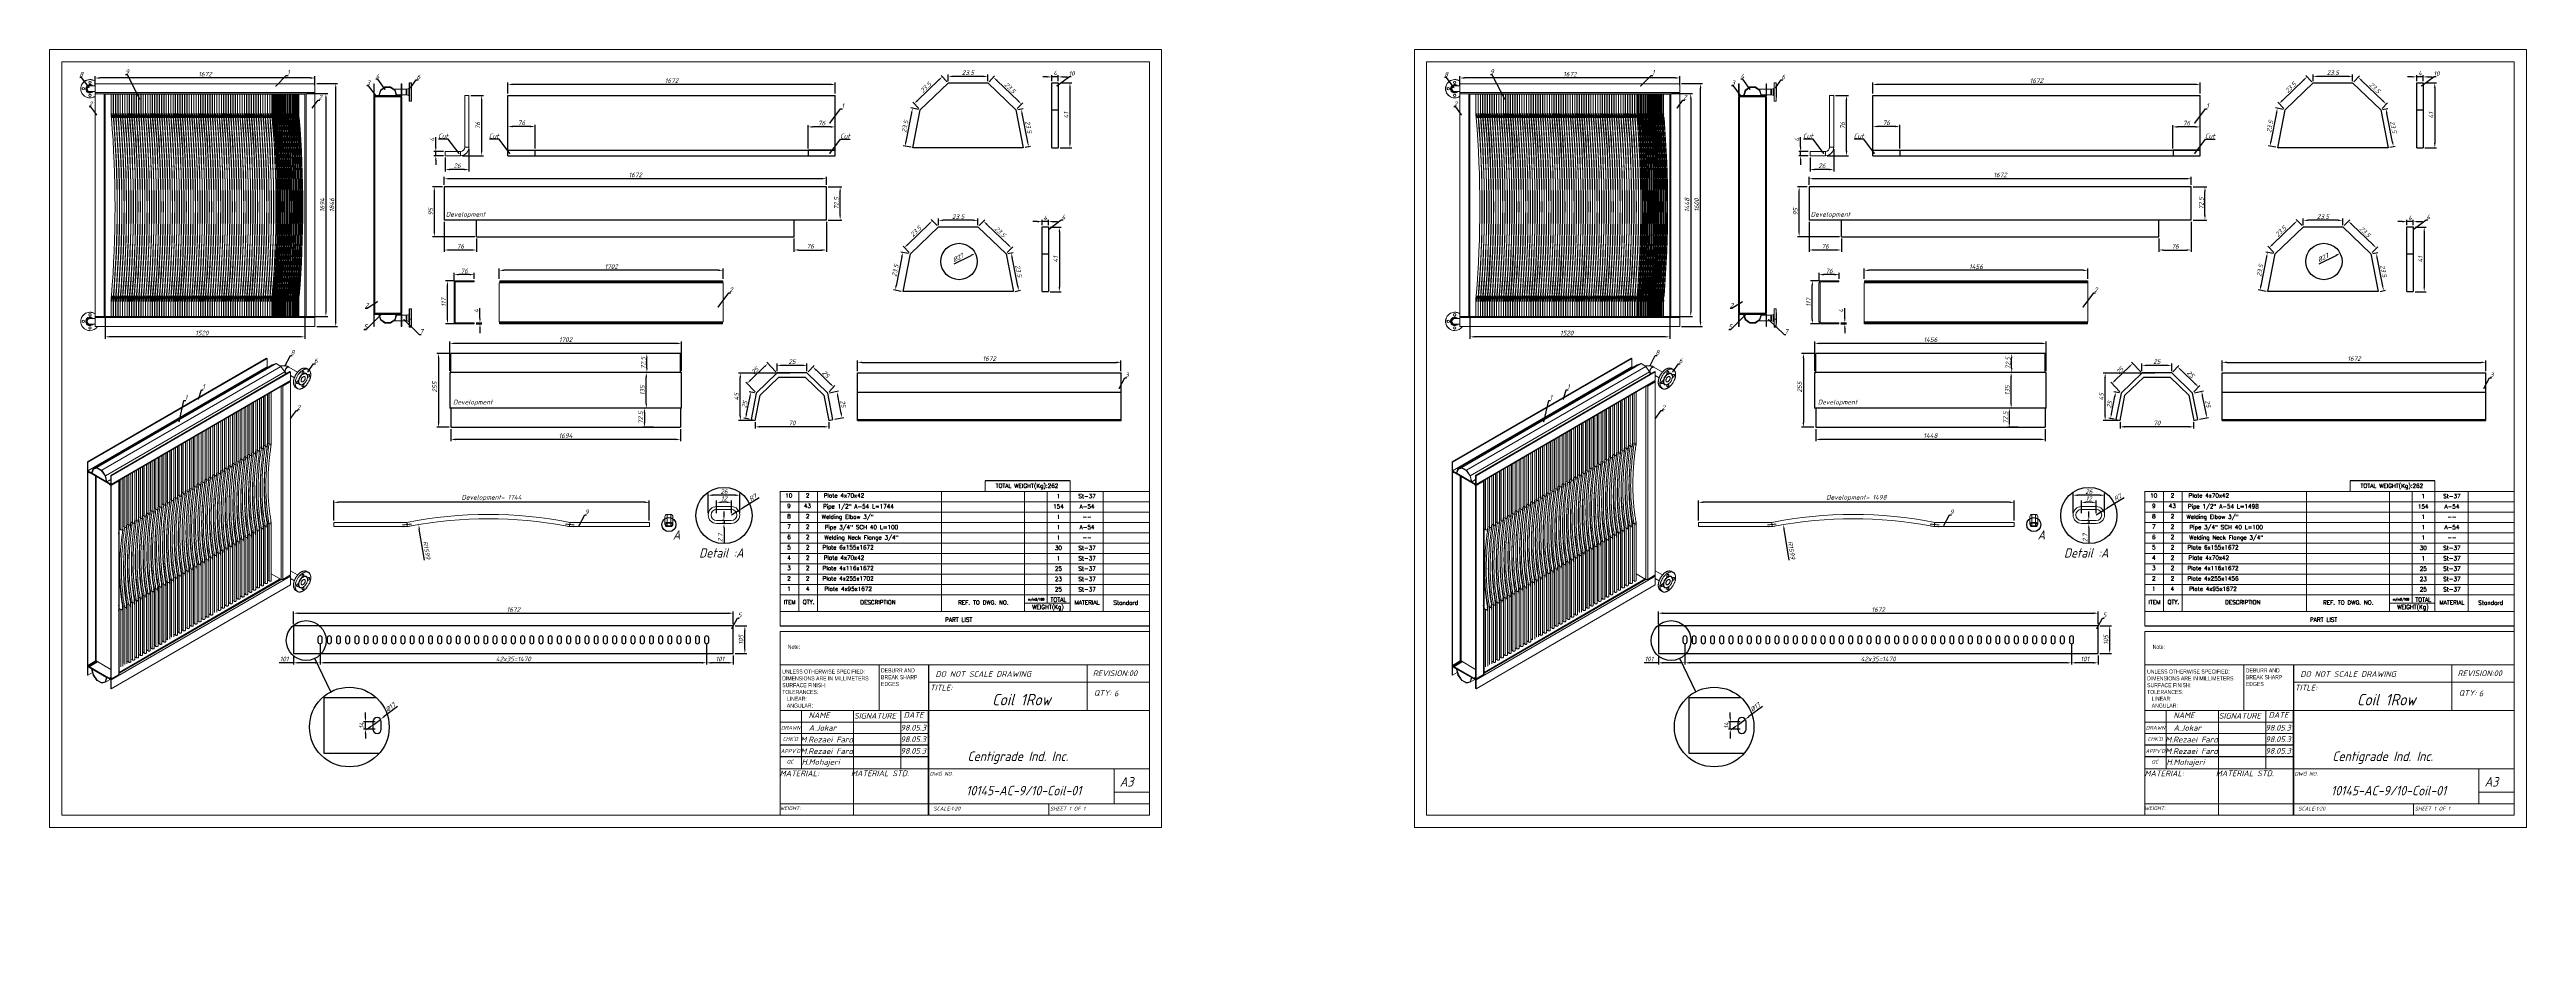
# Model space of a CAD drawing. Header units: millimetres. Extents: x 18217 to 37054, y 415 to 7180.
import ezdxf
from ezdxf.enums import TextEntityAlignment as Align

# ---------------------------------------------------------------- set-up
doc = ezdxf.new("R2010")
doc.units = ezdxf.units.MM
doc.layers.add('title', color=7, linetype='Continuous', lineweight=15)
doc.styles.add('GENISO', font='geniso.shx', dxfattribs={"oblique": 15})
doc.styles.add('SLDTEXTSTYLE0', font='TXT', dxfattribs={"width": 0.75})
doc.styles.add('TITLE', font='romans.shx', dxfattribs={"height": 2.5})
doc.dimstyles.new('Scale', dxfattribs={"dimscale": 14, "dimtxt": 2.5, "dimasz": 2.5, "dimexe": 1, "dimexo": 1, "dimgap": 0.8, "dimtad": 1, "dimdec": 0, "dimzin": 0, "dimtxsty": 'GENISO', "dimcen": 2.5, "dimclrd": 1, "dimclre": 1, "dimclrt": 256, "dimadec": 0, "dimazin": 0, "dimtfac": 1, "dimtdec": 0, "dimtmove": 0, "dimatfit": 3, "dimfxl": 1, "dimtzin": 0, "dimlwd": -1, "dimlwe": -1, "dimarcsym": 0})
doc.dimstyles.new('Scale 1B2', dxfattribs={"dimscale": 14, "dimtxt": 2.5, "dimasz": 2.5, "dimexe": 1, "dimexo": 1, "dimgap": 0.8, "dimtad": 1, "dimdec": 0, "dimlfac": 0.5, "dimzin": 0, "dimtxsty": 'GENISO', "dimcen": 2.5, "dimclrd": 1, "dimclre": 1, "dimclrt": 256, "dimadec": 0, "dimazin": 0, "dimtfac": 1, "dimtdec": 0, "dimtmove": 0, "dimatfit": 3, "dimfxl": 1, "dimtzin": 0, "dimlwd": -1, "dimlwe": -1, "dimarcsym": 0})
doc.dimstyles.new('Scale 1B8', dxfattribs={"dimscale": 14, "dimtxt": 2.5, "dimasz": 2.5, "dimexe": 1, "dimexo": 1, "dimgap": 0.8, "dimtad": 1, "dimdec": 0, "dimlfac": 0.125, "dimzin": 0, "dimtxsty": 'GENISO', "dimcen": 2.5, "dimclrd": 1, "dimclre": 1, "dimclrt": 256, "dimadec": 0, "dimazin": 0, "dimtfac": 1, "dimtdec": 0, "dimtmove": 0, "dimatfit": 3, "dimfxl": 1, "dimtzin": 0, "dimlwd": -1, "dimlwe": -1, "dimarcsym": 0})

# ---------------------------------------------------------------- blocks, each defined once
blk = doc.blocks.new('*D99')
at = {"color": 1, "transparency": 16777216}
for p, q in [((20378, 3600), (20378, 3752)), ((22743, 3738), (20413, 3738)), ((22778, 3600), (22778, 3752))]:
    blk.add_line(p, q, dxfattribs=at)
for points in [[(20413, 3744), (20413, 3732), (20378, 3738)], [(22743, 3744), (22743, 3732), (22778, 3738)]]:
    blk.add_solid(points, dxfattribs=at)
at = {"layer": 'Defpoints', "color": 0, "transparency": 16777216}
for p in [(20378, 3738), (20378, 3586), (22778, 3586)]:
    blk.add_point(p, dxfattribs=at)
at = {"transparency": 16777216, "insert": (21578, 3771), "char_height": 35, "attachment_point": 5, "style": 'GENISO'}
blk.add_mtext('Development= 1744', dxfattribs=at)
blk = doc.blocks.new('*D100')
at = {"color": 1, "transparency": 16777216}
blk.add_line((21068, 3298), (21028, 3535), dxfattribs=at)
blk.add_solid([(21034, 3536), (21023, 3534), (21023, 3569)], dxfattribs=at)
at = {"layer": 'Defpoints', "color": 0, "transparency": 16777216}
for p in [(21023, 3569), (21554, 415)]:
    blk.add_point(p, dxfattribs=at)
at = {"transparency": 16777216, "insert": (21085, 3374), "char_height": 35, "attachment_point": 5, "rotation": 279.565, "style": 'GENISO'}
blk.add_mtext('R1599', dxfattribs=at)
blk = doc.blocks.new('*D112')
at = {"color": 1, "transparency": 16777216}
for p, q in [((23290, 3656), (23290, 3752)), ((23367, 3738), (23325, 3738)), ((23402, 3656), (23402, 3752))]:
    blk.add_line(p, q, dxfattribs=at)
for points in [[(23325, 3744), (23325, 3732), (23290, 3738)], [(23367, 3744), (23367, 3732), (23402, 3738)]]:
    blk.add_solid(points, dxfattribs=at)
at = {"layer": 'Defpoints', "color": 0, "transparency": 16777216}
for p in [(23290, 3738), (23290, 3642), (23402, 3642)]:
    blk.add_point(p, dxfattribs=at)
at = {"transparency": 16777216, "insert": (23346, 3767), "char_height": 35, "attachment_point": 5, "style": 'GENISO'}
blk.add_mtext('12', dxfattribs=at)
blk = doc.blocks.new('*D113')
at = {"color": 1, "transparency": 16777216}
for p, q in [((23614, 3771), (23486, 3693)), ((23402, 3642), (23456, 3675))]:
    blk.add_line(p, q, dxfattribs=at)
blk.add_solid([(23483, 3698), (23489, 3688), (23456, 3675)], dxfattribs=at)
at = {"layer": 'Defpoints', "color": 0, "transparency": 16777216}
for p in [(23402, 3642), (23456, 3675)]:
    blk.add_point(p, dxfattribs=at)
at = {"transparency": 16777216, "insert": (23566, 3775), "char_height": 35, "attachment_point": 5, "rotation": 31.3116, "style": 'GENISO'}
blk.add_mtext('R7', dxfattribs=at)
blk = doc.blocks.new('*D114')
at = {"color": 1, "transparency": 16777216}
for p, q in [((23345, 3599), (23332, 3599)), ((23346, 3634), (23346, 3669)), ((23346, 3599), (23346, 3578)), ((23345, 3578), (23332, 3578)), ((23346, 3543), (23346, 3428))]:
    blk.add_line(p, q, dxfattribs=at)
for points in [[(23340, 3634), (23351, 3634), (23346, 3599)], [(23340, 3543), (23351, 3543), (23346, 3578)]]:
    blk.add_solid(points, dxfattribs=at)
at = {"layer": 'Defpoints', "color": 0, "transparency": 16777216}
for p in [(23359, 3599), (23346, 3578), (23359, 3578)]:
    blk.add_point(p, dxfattribs=at)
at = {"transparency": 16777216, "insert": (23317, 3468), "char_height": 35, "attachment_point": 5, "rotation": 90, "style": 'GENISO'}
blk.add_mtext('2.7', dxfattribs=at)
blk = doc.blocks.new('*D115')
at = {"color": 1, "transparency": 16777216}
for p, q in [((23226, 3656), (23226, 3806)), ((23431, 3792), (23261, 3792)), ((23466, 3657), (23466, 3806))]:
    blk.add_line(p, q, dxfattribs=at)
for points in [[(23261, 3798), (23261, 3786), (23226, 3792)], [(23431, 3798), (23431, 3786), (23466, 3792)]]:
    blk.add_solid(points, dxfattribs=at)
at = {"layer": 'Defpoints', "color": 0, "transparency": 16777216}
for p in [(23226, 3792), (23226, 3642), (23466, 3643)]:
    blk.add_point(p, dxfattribs=at)
at = {"transparency": 16777216, "insert": (23346, 3820), "char_height": 35, "attachment_point": 5, "style": 'GENISO'}
blk.add_mtext('26', dxfattribs=at)
blk = doc.blocks.new('*D119')
at = {"color": 1, "transparency": 16777216}
for p, q in [((21294, 5420), (21294, 5483)), ((21411, 5469), (21329, 5469)), ((21446, 5436), (21446, 5483))]:
    blk.add_line(p, q, dxfattribs=at)
for points in [[(21329, 5475), (21329, 5463), (21294, 5469)], [(21411, 5475), (21411, 5463), (21446, 5469)]]:
    blk.add_solid(points, dxfattribs=at)
at = {"layer": 'Defpoints', "color": 0, "transparency": 16777216}
for p in [(21294, 5469), (21294, 5406), (21446, 5422)]:
    blk.add_point(p, dxfattribs=at)
at = {"transparency": 16777216, "insert": (21370, 5497), "char_height": 35, "attachment_point": 5, "style": 'GENISO'}
blk.add_mtext('76', dxfattribs=at)
blk = doc.blocks.new('*D120')
at = {"color": 1, "transparency": 16777216}
for p, q in [((21460, 5103), (21504, 5103)), ((21460, 5095), (21504, 5095)), ((21490, 5138), (21490, 5213)), ((21490, 5095), (21490, 5103)), ((21490, 5060), (21490, 5025))]:
    blk.add_line(p, q, dxfattribs=at)
for points in [[(21484, 5138), (21496, 5138), (21490, 5103)], [(21484, 5060), (21496, 5060), (21490, 5095)]]:
    blk.add_solid(points, dxfattribs=at)
at = {"layer": 'Defpoints', "color": 0, "transparency": 16777216}
for p in [(21446, 5103), (21446, 5095), (21490, 5103)]:
    blk.add_point(p, dxfattribs=at)
at = {"transparency": 16777216, "insert": (21462, 5193), "char_height": 35, "attachment_point": 5, "rotation": 90, "style": 'GENISO'}
blk.add_mtext('4', dxfattribs=at)
blk = doc.blocks.new('*D121')
at = {"color": 1, "transparency": 16777216}
for p, q in [((21637, 5436), (21637, 5516)), ((23304, 5502), (21672, 5502)), ((23339, 5436), (23339, 5516))]:
    blk.add_line(p, q, dxfattribs=at)
for points in [[(21672, 5507), (21672, 5496), (21637, 5502)], [(23304, 5507), (23304, 5496), (23339, 5502)]]:
    blk.add_solid(points, dxfattribs=at)
at = {"layer": 'Defpoints', "color": 0, "transparency": 16777216}
for p in [(21637, 5502), (21637, 5422), (23339, 5422)]:
    blk.add_point(p, dxfattribs=at)
at = {"transparency": 16777216, "insert": (22488, 5530), "char_height": 35, "attachment_point": 5, "style": 'GENISO'}
blk.add_mtext('1702', dxfattribs=at)
blk = doc.blocks.new('*D122')
at = {"color": 1, "transparency": 16777216}
for p, q in [((21296, 5422), (21229, 5422)), ((21243, 5130), (21243, 5387)), ((21296, 5095), (21229, 5095))]:
    blk.add_line(p, q, dxfattribs=at)
for points in [[(21237, 5387), (21248, 5387), (21243, 5422)], [(21237, 5130), (21248, 5130), (21243, 5095)]]:
    blk.add_solid(points, dxfattribs=at)
at = {"layer": 'Defpoints', "color": 0, "transparency": 16777216}
for p in [(21243, 5422), (21310, 5422), (21310, 5095)]:
    blk.add_point(p, dxfattribs=at)
at = {"transparency": 16777216, "insert": (21214, 5258), "char_height": 35, "attachment_point": 5, "rotation": 90, "style": 'GENISO'}
blk.add_mtext('117', dxfattribs=at)
blk = doc.blocks.new('*D123')
at = {"color": 1, "transparency": 16777216}
for p, q in [((21255, 4869), (21161, 4869)), ((21175, 4834), (21175, 4344)), ((21255, 4309), (21161, 4309))]:
    blk.add_line(p, q, dxfattribs=at)
for points in [[(21169, 4834), (21181, 4834), (21175, 4869)], [(21169, 4344), (21181, 4344), (21175, 4309)]]:
    blk.add_solid(points, dxfattribs=at)
at = {"layer": 'Defpoints', "color": 0, "transparency": 16777216}
for p in [(21269, 4869), (21175, 4309), (21269, 4309)]:
    blk.add_point(p, dxfattribs=at)
at = {"transparency": 16777216, "insert": (21146, 4614), "char_height": 35, "attachment_point": 5, "rotation": 90, "style": 'GENISO'}
blk.add_mtext('255', dxfattribs=at)
blk = doc.blocks.new('*D124')
at = {"color": 1, "transparency": 16777216}
for p, q in [((22941, 4724), (22741, 4724)), ((22755, 4489), (22755, 4689)), ((22941, 4454), (22741, 4454))]:
    blk.add_line(p, q, dxfattribs=at)
for points in [[(22749, 4689), (22761, 4689), (22755, 4724)], [(22749, 4489), (22761, 4489), (22755, 4454)]]:
    blk.add_solid(points, dxfattribs=at)
at = {"layer": 'Defpoints', "color": 0, "transparency": 16777216}
for p in [(22755, 4724), (22955, 4724), (22955, 4454)]:
    blk.add_point(p, dxfattribs=at)
at = {"transparency": 16777216, "insert": (22726, 4589), "char_height": 35, "attachment_point": 5, "rotation": 90, "style": 'GENISO'}
blk.add_mtext('135', dxfattribs=at)
blk = doc.blocks.new('*D125')
at = {"color": 1, "transparency": 16777216}
for p, q in [((22870, 4869), (22745, 4869)), ((22841, 4724), (22745, 4724)), ((22759, 4759), (22759, 4834))]:
    blk.add_line(p, q, dxfattribs=at)
for points in [[(22754, 4834), (22765, 4834), (22759, 4869)], [(22754, 4759), (22765, 4759), (22759, 4724)]]:
    blk.add_solid(points, dxfattribs=at)
at = {"layer": 'Defpoints', "color": 0, "transparency": 16777216}
for p in [(22759, 4869), (22855, 4724), (22884, 4869)]:
    blk.add_point(p, dxfattribs=at)
at = {"transparency": 16777216, "insert": (22731, 4797), "char_height": 35, "attachment_point": 5, "rotation": 90, "style": 'GENISO'}
blk.add_mtext('72.5', dxfattribs=at)
blk = doc.blocks.new('*D126')
at = {"color": 1, "transparency": 16777216}
for p, q in [((22809, 4454), (22727, 4454)), ((22741, 4419), (22741, 4344)), ((22809, 4309), (22727, 4309))]:
    blk.add_line(p, q, dxfattribs=at)
for points in [[(22735, 4419), (22747, 4419), (22741, 4454)], [(22735, 4344), (22747, 4344), (22741, 4309)]]:
    blk.add_solid(points, dxfattribs=at)
at = {"layer": 'Defpoints', "color": 0, "transparency": 16777216}
for p in [(22823, 4454), (22741, 4309), (22823, 4309)]:
    blk.add_point(p, dxfattribs=at)
at = {"transparency": 16777216, "insert": (22712, 4382), "char_height": 35, "attachment_point": 5, "rotation": 90, "style": 'GENISO'}
blk.add_mtext('72.5', dxfattribs=at)
blk = doc.blocks.new('*D127')
at = {"color": 1, "transparency": 16777216}
for p, q in [((21261, 4738), (21261, 4960)), ((22987, 4946), (21296, 4946)), ((23022, 4738), (23022, 4960))]:
    blk.add_line(p, q, dxfattribs=at)
for points in [[(21296, 4952), (21296, 4940), (21261, 4946)], [(22987, 4952), (22987, 4940), (23022, 4946)]]:
    blk.add_solid(points, dxfattribs=at)
at = {"layer": 'Defpoints', "color": 0, "transparency": 16777216}
for p in [(21261, 4946), (21261, 4724), (23022, 4724)]:
    blk.add_point(p, dxfattribs=at)
at = {"transparency": 16777216, "insert": (22141, 4975), "char_height": 35, "attachment_point": 5, "style": 'GENISO'}
blk.add_mtext('1702', dxfattribs=at)
blk = doc.blocks.new('*D128')
at = {"color": 1, "transparency": 16777216}
for p, q in [((21269, 4295), (21269, 4202)), ((22979, 4216), (21304, 4216)), ((23014, 4295), (23014, 4202))]:
    blk.add_line(p, q, dxfattribs=at)
for points in [[(21304, 4222), (21304, 4210), (21269, 4216)], [(22979, 4222), (22979, 4210), (23014, 4216)]]:
    blk.add_solid(points, dxfattribs=at)
at = {"layer": 'Defpoints', "color": 0, "transparency": 16777216}
for p in [(21269, 4309), (21269, 4216), (23014, 4309)]:
    blk.add_point(p, dxfattribs=at)
at = {"transparency": 16777216, "insert": (22141, 4245), "char_height": 35, "attachment_point": 5, "style": 'GENISO'}
blk.add_mtext('1694', dxfattribs=at)
blk = doc.blocks.new('*D129')
at = {"color": 1, "transparency": 16777216}
for p, q in [((21703, 6845), (21703, 6929)), ((24157, 6915), (21738, 6915)), ((24192, 6845), (24192, 6929))]:
    blk.add_line(p, q, dxfattribs=at)
for points in [[(21738, 6921), (21738, 6909), (21703, 6915)], [(24157, 6921), (24157, 6909), (24192, 6915)]]:
    blk.add_solid(points, dxfattribs=at)
at = {"layer": 'Defpoints', "color": 0, "transparency": 16777216}
for p in [(21703, 6915), (21703, 6831), (24192, 6831)]:
    blk.add_point(p, dxfattribs=at)
at = {"transparency": 16777216, "insert": (22947, 6944), "char_height": 35, "attachment_point": 5, "style": 'GENISO'}
blk.add_mtext('1672', dxfattribs=at)
blk = doc.blocks.new('*D130')
at = {"color": 1, "transparency": 16777216}
for p, q in [((21420, 6831), (21517, 6831)), ((21503, 6408), (21503, 6796)), ((21356, 6373), (21517, 6373))]:
    blk.add_line(p, q, dxfattribs=at)
for points in [[(21497, 6796), (21508, 6796), (21503, 6831)], [(21497, 6408), (21508, 6408), (21503, 6373)]]:
    blk.add_solid(points, dxfattribs=at)
at = {"layer": 'Defpoints', "color": 0, "transparency": 16777216}
for p in [(21406, 6831), (21503, 6831), (21342, 6373)]:
    blk.add_point(p, dxfattribs=at)
at = {"transparency": 16777216, "insert": (21474, 6602), "char_height": 35, "attachment_point": 5, "rotation": 90, "style": 'GENISO'}
blk.add_mtext('76', dxfattribs=at)
blk = doc.blocks.new('*D131')
at = {"color": 1, "transparency": 16777216}
for p, q in [((21406, 6423), (21406, 6254)), ((21226, 6359), (21226, 6254)), ((21371, 6268), (21261, 6268))]:
    blk.add_line(p, q, dxfattribs=at)
for points in [[(21261, 6274), (21261, 6262), (21226, 6268)], [(21371, 6274), (21371, 6262), (21406, 6268)]]:
    blk.add_solid(points, dxfattribs=at)
at = {"layer": 'Defpoints', "color": 0, "transparency": 16777216}
for p in [(21406, 6437), (21226, 6373), (21226, 6268)]:
    blk.add_point(p, dxfattribs=at)
at = {"transparency": 16777216, "insert": (21316, 6297), "char_height": 35, "attachment_point": 5, "style": 'GENISO'}
blk.add_mtext('26', dxfattribs=at)
blk = doc.blocks.new('*D132')
at = {"color": 1, "transparency": 16777216}
for p, q in [((21212, 6405), (21140, 6405)), ((21154, 6440), (21154, 6515)), ((21154, 6373), (21154, 6405)), ((21212, 6373), (21140, 6373)), ((21154, 6338), (21154, 6303))]:
    blk.add_line(p, q, dxfattribs=at)
for points in [[(21148, 6440), (21160, 6440), (21154, 6405)], [(21148, 6338), (21160, 6338), (21154, 6373)]]:
    blk.add_solid(points, dxfattribs=at)
at = {"layer": 'Defpoints', "color": 0, "transparency": 16777216}
for p in [(21154, 6405), (21226, 6405), (21226, 6373)]:
    blk.add_point(p, dxfattribs=at)
at = {"transparency": 16777216, "insert": (21126, 6495), "char_height": 35, "attachment_point": 5, "rotation": 90, "style": 'GENISO'}
blk.add_mtext('4', dxfattribs=at)
blk = doc.blocks.new('*D133')
at = {"color": 1, "transparency": 16777216}
for p, q in [((21703, 6429), (21703, 6609)), ((21874, 6595), (21738, 6595)), ((21909, 6429), (21909, 6609))]:
    blk.add_line(p, q, dxfattribs=at)
for points in [[(21738, 6601), (21738, 6589), (21703, 6595)], [(21874, 6601), (21874, 6589), (21909, 6595)]]:
    blk.add_solid(points, dxfattribs=at)
at = {"layer": 'Defpoints', "color": 0, "transparency": 16777216}
for p in [(21703, 6595), (21703, 6415), (21909, 6415)]:
    blk.add_point(p, dxfattribs=at)
at = {"transparency": 16777216, "insert": (21806, 6624), "char_height": 35, "attachment_point": 5, "style": 'GENISO'}
blk.add_mtext('76', dxfattribs=at)
blk = doc.blocks.new('*D134')
at = {"color": 1, "transparency": 16777216}
for p, q in [((23986, 6429), (23986, 6606)), ((24192, 6429), (24192, 6606)), ((24157, 6592), (24021, 6592))]:
    blk.add_line(p, q, dxfattribs=at)
for points in [[(24021, 6598), (24021, 6586), (23986, 6592)], [(24157, 6598), (24157, 6586), (24192, 6592)]]:
    blk.add_solid(points, dxfattribs=at)
at = {"layer": 'Defpoints', "color": 0, "transparency": 16777216}
for p in [(23986, 6592), (23986, 6415), (24192, 6415)]:
    blk.add_point(p, dxfattribs=at)
at = {"transparency": 16777216, "insert": (24089, 6621), "char_height": 35, "attachment_point": 5, "style": 'GENISO'}
blk.add_mtext('76', dxfattribs=at)
blk = doc.blocks.new('*D135')
at = {"color": 1, "transparency": 16777216}
for p, q in [((21218, 6151), (21218, 6212)), ((24090, 6198), (21253, 6198)), ((24125, 6151), (24125, 6212))]:
    blk.add_line(p, q, dxfattribs=at)
for points in [[(21253, 6204), (21253, 6193), (21218, 6198)], [(24090, 6204), (24090, 6193), (24125, 6198)]]:
    blk.add_solid(points, dxfattribs=at)
at = {"layer": 'Defpoints', "color": 0, "transparency": 16777216}
for p in [(21218, 6198), (21218, 6137), (24125, 6137)]:
    blk.add_point(p, dxfattribs=at)
at = {"transparency": 16777216, "insert": (22671, 6227), "char_height": 35, "attachment_point": 5, "style": 'GENISO'}
blk.add_mtext('1672', dxfattribs=at)
blk = doc.blocks.new('*D136')
at = {"color": 1, "transparency": 16777216}
for p, q in [((21218, 5870), (21218, 5642)), ((21429, 5656), (21253, 5656)), ((21464, 5743), (21464, 5642))]:
    blk.add_line(p, q, dxfattribs=at)
for points in [[(21253, 5662), (21253, 5651), (21218, 5656)], [(21429, 5662), (21429, 5651), (21464, 5656)]]:
    blk.add_solid(points, dxfattribs=at)
at = {"layer": 'Defpoints', "color": 0, "transparency": 16777216}
for p in [(21218, 5884), (21218, 5656), (21464, 5757)]:
    blk.add_point(p, dxfattribs=at)
at = {"transparency": 16777216, "insert": (21341, 5685), "char_height": 35, "attachment_point": 5, "style": 'GENISO'}
blk.add_mtext('76', dxfattribs=at)
blk = doc.blocks.new('*D137')
at = {"color": 1, "transparency": 16777216}
for p, q in [((24125, 5870), (24125, 5642)), ((23878, 5743), (23878, 5642)), ((23913, 5656), (24090, 5656))]:
    blk.add_line(p, q, dxfattribs=at)
for points in [[(23913, 5662), (23913, 5651), (23878, 5656)], [(24090, 5662), (24090, 5651), (24125, 5656)]]:
    blk.add_solid(points, dxfattribs=at)
at = {"layer": 'Defpoints', "color": 0, "transparency": 16777216}
for p in [(24125, 5884), (23878, 5757), (24125, 5656)]:
    blk.add_point(p, dxfattribs=at)
at = {"transparency": 16777216, "insert": (24002, 5685), "char_height": 35, "attachment_point": 5, "style": 'GENISO'}
blk.add_mtext('76', dxfattribs=at)
blk = doc.blocks.new('*D138')
at = {"color": 1, "transparency": 16777216}
for p, q in [((21204, 6137), (21129, 6137)), ((21143, 5792), (21143, 6102)), ((21450, 5757), (21129, 5757))]:
    blk.add_line(p, q, dxfattribs=at)
for points in [[(21137, 6102), (21148, 6102), (21143, 6137)], [(21137, 5792), (21148, 5792), (21143, 5757)]]:
    blk.add_solid(points, dxfattribs=at)
at = {"layer": 'Defpoints', "color": 0, "transparency": 16777216}
for p in [(21143, 6137), (21218, 6137), (21464, 5757)]:
    blk.add_point(p, dxfattribs=at)
at = {"transparency": 16777216, "insert": (21114, 5947), "char_height": 35, "attachment_point": 5, "rotation": 90, "style": 'GENISO'}
blk.add_mtext('95', dxfattribs=at)
blk = doc.blocks.new('*D139')
at = {"color": 1, "transparency": 16777216}
for p, q in [((24139, 6137), (24243, 6137)), ((24229, 5919), (24229, 6102)), ((24139, 5884), (24243, 5884))]:
    blk.add_line(p, q, dxfattribs=at)
for points in [[(24224, 6102), (24235, 6102), (24229, 6137)], [(24224, 5919), (24235, 5919), (24229, 5884)]]:
    blk.add_solid(points, dxfattribs=at)
at = {"layer": 'Defpoints', "color": 0, "transparency": 16777216}
for p in [(24125, 6137), (24229, 6137), (24125, 5884)]:
    blk.add_point(p, dxfattribs=at)
at = {"transparency": 16777216, "insert": (24201, 6011), "char_height": 35, "attachment_point": 5, "rotation": 90, "style": 'GENISO'}
blk.add_mtext('72.5', dxfattribs=at)
blk = doc.blocks.new('SW_NOTE_0')
at = {"color": 0, "linetype": 'Continuous', "lineweight": 0, "char_height": 1.5, "attachment_point": 1, "style": 'SLDTEXTSTYLE0'}
for s, insert in [('UNLESS OTHERWISE SPECIFIED:', (0, 1.93)), ('TOLERANCES:', (0, -5.57)), ('SURFACE FINISH:', (0, -3.07)), ('DIMENSIONS ARE IN MILLIMETERS', (0, -0.57)), ('LINEAR:', (1.69, -8.07)), ('ANGULAR:', (1.69, -10.57))]:
    blk.add_mtext(s, dxfattribs=dict(at, insert=insert))
blk = doc.blocks.new('SW_NOTE_1')
at = {"color": 0, "linetype": 'Continuous', "lineweight": 0, "char_height": 1.5, "attachment_point": 1, "style": 'SLDTEXTSTYLE0'}
for s, insert in [('DEBURR AND', (0, 1.93)), ('BREAK SHARP', (0, -0.57)), ('EDGES', (0, -3.07))]:
    blk.add_mtext(s, dxfattribs=dict(at, insert=insert))
blk = doc.blocks.new('*D157')
at = {"color": 1, "transparency": 16777216}
for p, q in [((18563, 6910), (18563, 6978)), ((20235, 6910), (20235, 6978)), ((20200, 6964), (18598, 6964))]:
    blk.add_line(p, q, dxfattribs=at)
for points in [[(18598, 6970), (18598, 6958), (18563, 6964)], [(20200, 6970), (20200, 6958), (20235, 6964)]]:
    blk.add_solid(points, dxfattribs=at)
at = {"layer": 'Defpoints', "color": 0, "transparency": 16777216}
for p in [(18563, 6964), (18563, 6896), (20235, 6896)]:
    blk.add_point(p, dxfattribs=at)
at = {"transparency": 16777216, "insert": (19399, 6993), "char_height": 35, "attachment_point": 5, "style": 'GENISO'}
blk.add_mtext('1672', dxfattribs=at)
blk = doc.blocks.new('*D158')
at = {"color": 1, "transparency": 16777216}
for p, q in [((18639, 5137), (18639, 4982)), ((20159, 5137), (20159, 4982)), ((20124, 4996), (18674, 4996))]:
    blk.add_line(p, q, dxfattribs=at)
for points in [[(18674, 5002), (18674, 4991), (18639, 4996)], [(20124, 5002), (20124, 4991), (20159, 4996)]]:
    blk.add_solid(points, dxfattribs=at)
at = {"layer": 'Defpoints', "color": 0, "transparency": 16777216}
for p in [(18639, 5151), (20159, 5151), (18639, 4996)]:
    blk.add_point(p, dxfattribs=at)
at = {"transparency": 16777216, "insert": (19375, 5025), "char_height": 35, "attachment_point": 5, "style": 'GENISO'}
blk.add_mtext('1520', dxfattribs=at)
blk = doc.blocks.new('*D159')
at = {"color": 1, "transparency": 16777216}
for p, q in [((20173, 6845), (20332, 6845)), ((20318, 6810), (20318, 5186)), ((20173, 5151), (20332, 5151))]:
    blk.add_line(p, q, dxfattribs=at)
for points in [[(20313, 6810), (20324, 6810), (20318, 6845)], [(20313, 5186), (20324, 5186), (20318, 5151)]]:
    blk.add_solid(points, dxfattribs=at)
at = {"layer": 'Defpoints', "color": 0, "transparency": 16777216}
for p in [(20159, 6845), (20159, 5151), (20318, 5151)]:
    blk.add_point(p, dxfattribs=at)
at = {"transparency": 16777216, "insert": (20290, 5998), "char_height": 35, "attachment_point": 5, "rotation": 90, "style": 'GENISO'}
blk.add_mtext('1694', dxfattribs=at)
blk = doc.blocks.new('*D160')
at = {"color": 1, "transparency": 16777216}
for p, q in [((20249, 6921), (20407, 6921)), ((20393, 5110), (20393, 6886)), ((20249, 5075), (20407, 5075))]:
    blk.add_line(p, q, dxfattribs=at)
for points in [[(20387, 6886), (20399, 6886), (20393, 6921)], [(20387, 5110), (20399, 5110), (20393, 5075)]]:
    blk.add_solid(points, dxfattribs=at)
at = {"layer": 'Defpoints', "color": 0, "transparency": 16777216}
for p in [(20235, 6921), (20393, 6921), (20235, 5075)]:
    blk.add_point(p, dxfattribs=at)
at = {"transparency": 16777216, "insert": (20364, 5998), "char_height": 35, "attachment_point": 5, "rotation": 90, "style": 'GENISO'}
blk.add_mtext('1846', dxfattribs=at)
blk = doc.blocks.new('sdasdasdasdas')
at = {"linetype": 'ByBlock', "lineweight": 9}
for p, q in [((19375, 3241), (20511, 3899)), ((19378, 3239), (20514, 3897)), ((20514, 3843), (19378, 3185)), ((19411, 3199), (20547, 3857)), ((19436, 3205), (20572, 3864)), ((19466, 3188), (20602, 3846)), ((19490, 3153), (20626, 3811)), ((20659, 3813), (19523, 3155)), ((20662, 3812), (19526, 3153)), ((20514, 3897), (20511, 3899)), ((20514, 3897), (20514, 3843)), ((20518, 3841), (20514, 3843)), ((20572, 3864), (20547, 3857)), ((20602, 3846), (20572, 3864)), ((20626, 3811), (20602, 3846)), ((20630, 3796), (20626, 3811)), ((20632, 3805), (20639, 3801)), ((20708, 3810), (20653, 3842)), ((20659, 3813), (20662, 3812)), ((20662, 3756), (20662, 3812)), ((20662, 3788), (20687, 3774)), ((20742, 3823), (20740, 3822)), ((20776, 3827), (20766, 3833)), ((20771, 3781), (20771, 3783)), ((19524, 3094), (20660, 3752)), ((19526, 3098), (20662, 3756)), ((20418, 3286), (20418, 3612)), ((20419, 3304), (20419, 3613)), ((20429, 3298), (20429, 3619)), ((20442, 3300), (20442, 3626)), ((20443, 3318), (20443, 3627)), ((20453, 3313), (20453, 3633)), ((20467, 3315), (20467, 3641)), ((20468, 3333), (20468, 3641)), ((20478, 3327), (20478, 3647)), ((20492, 3329), (20492, 3655)), ((20493, 3347), (20493, 3656)), ((20503, 3341), (20503, 3661)), ((20517, 3343), (20517, 3669)), ((20518, 3361), (20518, 3670)), ((20528, 3355), (20528, 3676)), ((20541, 3358), (20541, 3684)), ((20603, 2497), (20603, 3719)), ((20611, 3723), (20659, 3751)), ((20611, 3723), (20614, 3722)), ((20614, 3722), (20662, 3749)), ((20614, 3722), (20614, 2497)), ((20662, 3749), (20659, 3751)), ((20662, 3749), (20662, 2525)), ((20696, 3712), (20706, 3706)), ((20742, 3733), (20743, 3734)), ((20145, 3129), (20145, 3455)), ((20146, 3147), (20146, 3456)), ((20156, 3141), (20156, 3461)), ((20170, 3143), (20170, 3469)), ((20171, 3161), (20171, 3470)), ((20181, 3155), (20181, 3476)), ((20195, 3158), (20195, 3484)), ((20196, 3175), (20196, 3484)), ((20206, 3170), (20206, 3490)), ((20220, 3172), (20220, 3498)), ((20221, 3190), (20221, 3499)), ((20231, 3184), (20231, 3504)), ((20244, 3186), (20244, 3512)), ((20245, 3204), (20245, 3513)), ((20255, 3198), (20255, 3519)), ((20269, 3200), (20269, 3526)), ((20270, 3218), (20270, 3527)), ((20280, 3213), (20280, 3533)), ((20294, 3215), (20294, 3541)), ((20295, 3233), (20295, 3541)), ((20305, 3227), (20305, 3547)), ((20319, 3229), (20319, 3555)), ((20320, 3247), (20320, 3556)), ((20330, 3241), (20330, 3561)), ((20343, 3243), (20343, 3569)), ((20344, 3261), (20344, 3570)), ((20354, 3255), (20354, 3576)), ((20368, 3258), (20368, 3584)), ((20369, 3275), (20369, 3584)), ((20379, 3270), (20379, 3590)), ((20393, 3272), (20393, 3598)), ((20394, 3290), (20394, 3599)), ((20404, 3284), (20404, 3604)), ((19873, 2972), (19873, 3298)), ((19874, 2990), (19874, 3299)), ((19884, 2984), (19884, 3304)), ((19898, 2986), (19898, 3312)), ((19899, 3004), (19899, 3313)), ((19909, 2998), (19909, 3319)), ((19923, 3000), (19923, 3326)), ((19924, 3018), (19924, 3327)), ((19934, 3013), (19934, 3333)), ((19947, 3015), (19947, 3341)), ((19948, 3033), (19948, 3341)), ((19958, 3027), (19958, 3347)), ((19972, 3029), (19972, 3355)), ((19973, 3047), (19973, 3356)), ((19983, 3041), (19983, 3361)), ((19997, 3043), (19997, 3369)), ((19998, 3061), (19998, 3370)), ((20008, 3055), (20008, 3376)), ((20022, 3058), (20022, 3384)), ((20023, 3075), (20023, 3384)), ((20033, 3070), (20033, 3390)), ((20046, 3072), (20046, 3398)), ((20047, 3090), (20047, 3399)), ((20057, 3084), (20057, 3404)), ((20071, 3086), (20071, 3412)), ((20072, 3104), (20072, 3413)), ((20082, 3098), (20082, 3419)), ((20096, 3100), (20096, 3426)), ((20097, 3118), (20097, 3427)), ((20107, 3113), (20107, 3433)), ((20121, 3115), (20121, 3441)), ((20122, 3133), (20122, 3441)), ((20132, 3127), (20132, 3447)), ((20419, 3304), (20418, 3305)), ((20418, 3296), (20419, 3304)), ((20429, 3298), (20419, 3304)), ((20443, 3318), (20442, 3319)), ((20442, 3310), (20443, 3318)), ((20453, 3313), (20443, 3318)), ((20468, 3333), (20467, 3333)), ((20467, 3325), (20468, 3333)), ((20478, 3327), (20468, 3333)), ((20493, 3347), (20492, 3348)), ((20492, 3339), (20493, 3347)), ((20503, 3341), (20493, 3347)), ((20518, 3361), (20517, 3362)), ((20517, 3353), (20518, 3361)), ((20528, 3355), (20518, 3361)), ((19378, 3239), (19375, 3241)), ((19375, 3185), (19375, 3241)), ((19378, 3183), (19375, 3185)), ((19377, 3179), (19375, 3178)), ((19375, 3178), (19378, 3177)), ((19375, 3178), (19375, 1954)), ((19378, 3183), (19378, 3239)), ((19378, 3185), (19523, 3101)), ((19378, 3185), (19378, 3180)), ((19378, 3180), (19523, 3096)), ((19378, 3177), (19378, 1952)), ((19378, 3177), (19378, 3177)), ((19386, 3176), (19381, 3178)), ((19381, 3178), (19381, 3175)), ((19386, 3172), (19381, 3175)), ((19386, 3172), (19386, 3176)), ((19389, 3174), (19386, 3172)), ((19411, 3199), (19402, 3172)), ((19405, 3169), (19402, 3172)), ((19414, 3196), (19405, 3169)), ((19405, 3169), (19497, 3116)), ((19436, 3205), (19411, 3199)), ((19437, 3202), (19414, 3196)), ((19426, 3152), (19426, 1980)), ((19432, 1980), (19432, 3149)), ((19466, 3188), (19436, 3205)), ((19465, 3185), (19437, 3202)), ((19488, 3153), (19465, 3185)), ((19490, 3153), (19466, 3188)), ((19497, 3116), (19488, 3153)), ((19499, 3116), (19490, 3153)), ((19523, 3155), (19526, 3153)), ((19523, 3155), (19523, 3099)), ((19526, 3153), (19526, 3098)), ((19601, 2815), (19601, 3141)), ((19602, 2832), (19602, 3141)), ((19612, 2827), (19612, 3147)), ((19626, 2829), (19626, 3155)), ((19627, 2847), (19627, 3156)), ((19637, 2841), (19637, 3161)), ((19650, 2843), (19650, 3169)), ((19651, 2861), (19651, 3170)), ((19661, 2855), (19661, 3176)), ((19675, 2858), (19675, 3184)), ((19676, 2875), (19676, 3184)), ((19686, 2870), (19686, 3190)), ((19700, 2872), (19700, 3198)), ((19701, 2890), (19701, 3199)), ((19711, 2884), (19711, 3204)), ((19725, 2886), (19725, 3212)), ((19726, 2904), (19726, 3213)), ((19736, 2898), (19736, 3219)), ((19749, 2900), (19749, 3226)), ((19750, 2918), (19750, 3227)), ((19760, 2913), (19760, 3233)), ((19774, 2915), (19774, 3241)), ((19775, 2933), (19775, 3241)), ((19785, 2927), (19785, 3247)), ((19799, 2929), (19799, 3255)), ((19800, 2947), (19800, 3256)), ((19810, 2941), (19810, 3261)), ((19824, 2943), (19824, 3269)), ((19825, 2961), (19825, 3270)), ((19835, 2955), (19835, 3276)), ((19848, 2958), (19848, 3284)), ((19849, 2975), (19849, 3284)), ((19859, 2970), (19859, 3290)), ((20146, 3147), (20145, 3148)), ((20145, 3139), (20146, 3147)), ((20156, 3141), (20146, 3147)), ((20171, 3161), (20170, 3162)), ((20170, 3153), (20171, 3161)), ((20181, 3155), (20171, 3161)), ((20196, 3175), (20195, 3176)), ((20195, 3168), (20196, 3175)), ((20206, 3170), (20196, 3175)), ((20221, 3190), (20220, 3191)), ((20220, 3182), (20221, 3190)), ((20231, 3184), (20221, 3190)), ((20245, 3204), (20244, 3205)), ((20244, 3196), (20245, 3204)), ((20255, 3198), (20245, 3204)), ((20270, 3218), (20269, 3219)), ((20269, 3210), (20270, 3218)), ((20280, 3213), (20270, 3218)), ((20295, 3233), (20294, 3233)), ((20294, 3225), (20295, 3233)), ((20305, 3227), (20295, 3233)), ((20320, 3247), (20319, 3248)), ((20319, 3239), (20320, 3247)), ((20330, 3241), (20320, 3247)), ((20344, 3261), (20343, 3262)), ((20343, 3253), (20344, 3261)), ((20354, 3255), (20344, 3261)), ((20369, 3275), (20368, 3276)), ((20368, 3268), (20369, 3275)), ((20379, 3270), (20369, 3275)), ((20394, 3290), (20393, 3291)), ((20393, 3282), (20394, 3290)), ((20404, 3284), (20394, 3290)), ((19499, 3116), (19497, 3116)), ((19499, 3116), (19523, 3130)), ((19516, 3097), (19516, 3101)), ((19520, 3098), (19516, 3101)), ((19520, 3095), (19516, 3097)), ((19520, 3098), (19520, 3095)), ((19571, 3121), (19523, 3093)), ((19523, 3101), (19523, 3096)), ((19523, 3099), (19526, 3098)), ((19526, 3091), (19523, 3093)), ((19523, 3093), (19523, 1868)), ((19574, 3119), (19526, 3091)), ((19526, 3091), (19526, 1866)), ((19571, 3121), (19574, 3119)), ((19571, 3121), (19571, 3121)), ((19574, 3119), (19574, 1894)), ((19576, 2800), (19576, 3126)), ((19577, 2818), (19577, 3127)), ((19577, 2798), (19577, 3124)), ((19577, 1897), (19577, 3122)), ((19578, 2816), (19578, 3125)), ((19587, 2812), (19587, 3133)), ((19874, 2990), (19873, 2991)), ((19873, 2982), (19874, 2990)), ((19884, 2984), (19874, 2990)), ((19899, 3004), (19898, 3005)), ((19898, 2996), (19899, 3004)), ((19909, 2998), (19899, 3004)), ((19924, 3018), (19923, 3019)), ((19923, 3010), (19924, 3018)), ((19934, 3013), (19924, 3018)), ((19948, 3033), (19947, 3033)), ((19947, 3025), (19948, 3033)), ((19958, 3027), (19948, 3033)), ((19973, 3047), (19972, 3048)), ((19972, 3039), (19973, 3047)), ((19983, 3041), (19973, 3047)), ((19998, 3061), (19997, 3062)), ((19997, 3053), (19998, 3061)), ((20008, 3055), (19998, 3061)), ((20023, 3075), (20022, 3076)), ((20022, 3068), (20023, 3075)), ((20033, 3070), (20023, 3075)), ((20047, 3090), (20046, 3091)), ((20046, 3082), (20047, 3090)), ((20057, 3084), (20047, 3090)), ((20072, 3104), (20071, 3105)), ((20071, 3096), (20072, 3104)), ((20082, 3098), (20072, 3104)), ((20097, 3118), (20096, 3119)), ((20096, 3110), (20097, 3118)), ((20107, 3113), (20097, 3118)), ((20122, 3133), (20121, 3133)), ((20121, 3125), (20122, 3133)), ((20132, 3127), (20122, 3133)), ((19602, 2832), (19601, 2833)), ((19601, 2825), (19602, 2832)), ((19612, 2827), (19602, 2832)), ((19627, 2847), (19626, 2848)), ((19626, 2839), (19627, 2847)), ((19637, 2841), (19627, 2847)), ((19651, 2861), (19650, 2862)), ((19650, 2853), (19651, 2861)), ((19661, 2855), (19651, 2861)), ((19676, 2875), (19675, 2876)), ((19675, 2868), (19676, 2875)), ((19686, 2870), (19676, 2875)), ((19701, 2890), (19700, 2891)), ((19700, 2882), (19701, 2890)), ((19711, 2884), (19701, 2890)), ((19726, 2904), (19725, 2905)), ((19725, 2896), (19726, 2904)), ((19736, 2898), (19726, 2904)), ((19750, 2918), (19749, 2919)), ((19749, 2910), (19750, 2918)), ((19760, 2913), (19750, 2918)), ((19775, 2933), (19774, 2933)), ((19774, 2925), (19775, 2933)), ((19785, 2927), (19775, 2933)), ((19800, 2947), (19799, 2948)), ((19799, 2939), (19800, 2947)), ((19810, 2941), (19800, 2947)), ((19825, 2961), (19824, 2962)), ((19824, 2953), (19825, 2961)), ((19835, 2955), (19825, 2961)), ((19849, 2975), (19848, 2976)), ((19848, 2968), (19849, 2975)), ((19859, 2970), (19849, 2975)), ((20466, 2830), (20466, 2817)), ((20478, 2821), (20468, 2826)), ((20468, 2464), (20468, 2826)), ((20491, 2844), (20491, 2832)), ((20503, 2835), (20493, 2841)), ((20493, 2478), (20493, 2841)), ((20503, 2472), (20503, 2835)), ((20515, 2858), (20515, 2846)), ((20517, 2476), (20517, 2839)), ((20528, 2849), (20518, 2855)), ((20518, 2492), (20518, 2855)), ((20528, 2487), (20528, 2849)), ((20541, 2490), (20541, 2854)), ((19577, 2818), (19576, 2819)), ((19576, 2810), (19577, 2818)), ((19587, 2812), (19577, 2818)), ((19578, 2816), (19577, 2817)), ((19577, 2808), (19578, 2816)), ((20194, 2673), (20194, 2660)), ((20206, 2664), (20196, 2669)), ((20196, 2307), (20196, 2669)), ((20218, 2687), (20218, 2674)), ((20231, 2678), (20221, 2684)), ((20221, 2321), (20221, 2684)), ((20231, 2315), (20231, 2678)), ((20243, 2701), (20243, 2689)), ((20244, 2318), (20244, 2682)), ((20255, 2692), (20245, 2698)), ((20245, 2335), (20245, 2698)), ((20255, 2330), (20255, 2692)), ((20268, 2715), (20268, 2703)), ((20269, 2333), (20269, 2697)), ((20280, 2706), (20270, 2712)), ((20270, 2350), (20270, 2712)), ((20280, 2344), (20280, 2706)), ((20293, 2730), (20293, 2717)), ((20294, 2347), (20294, 2711)), ((20305, 2721), (20295, 2726)), ((20295, 2364), (20295, 2726)), ((20305, 2358), (20305, 2721)), ((20317, 2744), (20317, 2732)), ((20319, 2361), (20319, 2725)), ((20330, 2735), (20320, 2741)), ((20320, 2378), (20320, 2741)), ((20330, 2372), (20330, 2735)), ((20342, 2758), (20342, 2746)), ((20343, 2376), (20343, 2739)), ((20354, 2749), (20344, 2755)), ((20344, 2392), (20344, 2755)), ((20354, 2387), (20354, 2749)), ((20367, 2773), (20367, 2760)), ((20368, 2390), (20368, 2754)), ((20379, 2764), (20369, 2769)), ((20369, 2407), (20369, 2769)), ((20379, 2401), (20379, 2764)), ((20392, 2787), (20392, 2774)), ((20393, 2404), (20393, 2768)), ((20404, 2778), (20394, 2784)), ((20394, 2421), (20394, 2784)), ((20404, 2415), (20404, 2778)), ((20416, 2801), (20416, 2789)), ((20418, 2418), (20418, 2782)), ((20429, 2792), (20419, 2798)), ((20419, 2435), (20419, 2798)), ((20429, 2430), (20429, 2792)), ((20441, 2815), (20441, 2803)), ((20442, 2433), (20442, 2797)), ((20453, 2806), (20443, 2812)), ((20443, 2450), (20443, 2812)), ((20453, 2444), (20453, 2806)), ((20467, 2447), (20467, 2811)), ((20478, 2458), (20478, 2821)), ((20492, 2461), (20492, 2825)), ((20662, 2518), (19526, 1860)), ((19921, 2515), (19921, 2503)), ((19934, 2506), (19924, 2512)), ((19924, 2150), (19924, 2512)), ((19946, 2530), (19946, 2517)), ((19958, 2521), (19948, 2526)), ((19948, 2164), (19948, 2526)), ((19958, 2158), (19958, 2521)), ((19971, 2544), (19971, 2532)), ((19972, 2161), (19972, 2525)), ((19983, 2535), (19973, 2541)), ((19973, 2178), (19973, 2541)), ((19983, 2172), (19983, 2535)), ((19996, 2558), (19996, 2546)), ((19997, 2176), (19997, 2539)), ((20008, 2549), (19998, 2555)), ((19998, 2192), (19998, 2555)), ((20008, 2187), (20008, 2549)), ((20020, 2573), (20020, 2560)), ((20022, 2190), (20022, 2554)), ((20033, 2564), (20023, 2569)), ((20023, 2207), (20023, 2569)), ((20033, 2201), (20033, 2564)), ((20045, 2587), (20045, 2574)), ((20046, 2204), (20046, 2568)), ((20057, 2578), (20047, 2584)), ((20047, 2221), (20047, 2584)), ((20057, 2215), (20057, 2578)), ((20070, 2601), (20070, 2589)), ((20071, 2218), (20071, 2582)), ((20082, 2592), (20072, 2598)), ((20072, 2235), (20072, 2598)), ((20082, 2230), (20082, 2592)), ((20095, 2615), (20095, 2603)), ((20096, 2233), (20096, 2597)), ((20107, 2606), (20097, 2612)), ((20097, 2250), (20097, 2612)), ((20107, 2244), (20107, 2606)), ((20119, 2630), (20119, 2617)), ((20121, 2247), (20121, 2611)), ((20132, 2621), (20122, 2626)), ((20122, 2264), (20122, 2626)), ((20132, 2258), (20132, 2621)), ((20144, 2644), (20144, 2632)), ((20145, 2261), (20145, 2625)), ((20156, 2635), (20146, 2641)), ((20146, 2278), (20146, 2641)), ((20156, 2272), (20156, 2635)), ((20169, 2658), (20169, 2646)), ((20170, 2276), (20170, 2639)), ((20181, 2649), (20171, 2655)), ((20171, 2292), (20171, 2655)), ((20181, 2287), (20181, 2649)), ((20195, 2290), (20195, 2654)), ((20206, 2301), (20206, 2664)), ((20220, 2304), (20220, 2668)), ((20603, 2497), (20541, 2532)), ((20662, 2525), (20614, 2497)), ((20708, 2525), (20662, 2551)), ((20662, 2463), (20662, 2518)), ((20742, 2537), (20740, 2536)), ((20776, 2541), (20766, 2547)), ((19526, 1804), (20662, 2463)), ((20598, 2500), (19577, 1908)), ((20603, 2497), (19577, 1902)), ((19649, 2358), (19649, 2346)), ((19661, 2349), (19651, 2355)), ((19651, 1992), (19651, 2355)), ((19674, 2372), (19674, 2360)), ((19686, 2364), (19676, 2369)), ((19676, 2007), (19676, 2369)), ((19686, 2001), (19686, 2364)), ((19699, 2387), (19699, 2374)), ((19700, 2004), (19700, 2368)), ((19711, 2378), (19701, 2384)), ((19701, 2021), (19701, 2384)), ((19711, 2015), (19711, 2378)), ((19723, 2401), (19723, 2389)), ((19725, 2018), (19725, 2382)), ((19736, 2392), (19726, 2398)), ((19726, 2035), (19726, 2398)), ((19736, 2030), (19736, 2392)), ((19748, 2415), (19748, 2403)), ((19749, 2033), (19749, 2396)), ((19760, 2406), (19750, 2412)), ((19750, 2050), (19750, 2412)), ((19760, 2044), (19760, 2406)), ((19773, 2430), (19773, 2417)), ((19774, 2047), (19774, 2411)), ((19785, 2421), (19775, 2426)), ((19775, 2064), (19775, 2426)), ((19785, 2058), (19785, 2421)), ((19798, 2444), (19798, 2432)), ((19799, 2061), (19799, 2425)), ((19810, 2435), (19800, 2441)), ((19800, 2078), (19800, 2441)), ((19810, 2072), (19810, 2435)), ((19822, 2458), (19822, 2446)), ((19824, 2076), (19824, 2439)), ((19835, 2449), (19825, 2455)), ((19825, 2092), (19825, 2455)), ((19835, 2087), (19835, 2449)), ((19847, 2473), (19847, 2460)), ((19848, 2090), (19848, 2454)), ((19859, 2464), (19849, 2469)), ((19849, 2107), (19849, 2469)), ((19859, 2101), (19859, 2464)), ((19872, 2487), (19872, 2474)), ((19873, 2104), (19873, 2468)), ((19884, 2478), (19874, 2484)), ((19874, 2121), (19874, 2484)), ((19884, 2115), (19884, 2478)), ((19897, 2501), (19897, 2489)), ((19898, 2118), (19898, 2482)), ((19909, 2492), (19899, 2498)), ((19899, 2135), (19899, 2498)), ((19909, 2130), (19909, 2492)), ((19923, 2133), (19923, 2497)), ((19934, 2144), (19934, 2506)), ((19947, 2147), (19947, 2511)), ((20295, 2364), (20305, 2358)), ((20320, 2378), (20330, 2372)), ((20344, 2392), (20354, 2387)), ((20369, 2407), (20379, 2401)), ((20394, 2421), (20404, 2415)), ((20419, 2435), (20429, 2430)), ((20443, 2450), (20453, 2444)), ((20468, 2464), (20478, 2458)), ((20493, 2478), (20503, 2472)), ((20518, 2492), (20528, 2487)), ((20662, 2502), (20687, 2488)), ((20696, 2426), (20706, 2420)), ((20742, 2447), (20743, 2448)), ((20771, 2496), (20771, 2497)), ((19575, 2315), (19575, 2303)), ((19576, 1933), (19576, 2296)), ((19587, 2306), (19577, 2312)), ((19577, 1950), (19577, 2312)), ((19577, 1930), (19577, 2294)), ((19587, 1944), (19587, 2306)), ((19600, 2330), (19600, 2317)), ((19601, 1947), (19601, 2311)), ((19612, 2321), (19602, 2326)), ((19602, 1964), (19602, 2326)), ((19612, 1958), (19612, 2321)), ((19624, 2344), (19624, 2332)), ((19626, 1961), (19626, 2325)), ((19637, 2335), (19627, 2341)), ((19627, 1978), (19627, 2341)), ((19637, 1972), (19637, 2335)), ((19650, 1976), (19650, 2339)), ((19661, 1987), (19661, 2349)), ((19675, 1990), (19675, 2354)), ((20023, 2207), (20033, 2201)), ((20047, 2221), (20057, 2215)), ((20072, 2235), (20082, 2230)), ((20097, 2250), (20107, 2244)), ((20122, 2264), (20132, 2258)), ((20146, 2278), (20156, 2272)), ((20196, 2307), (20206, 2301)), ((20221, 2321), (20231, 2315)), ((20245, 2335), (20255, 2330)), ((20270, 2350), (20280, 2344)), ((19750, 2050), (19760, 2044)), ((19775, 2064), (19785, 2058)), ((19800, 2078), (19810, 2072)), ((19825, 2092), (19835, 2087)), ((19849, 2107), (19859, 2101)), ((19874, 2121), (19884, 2115)), ((19924, 2150), (19934, 2144)), ((19948, 2164), (19958, 2158)), ((19973, 2178), (19983, 2172)), ((19998, 2192), (20008, 2187)), ((19375, 1954), (19378, 1952)), ((19378, 1945), (19375, 1947)), ((19375, 1892), (19375, 1947)), ((19378, 1890), (19375, 1892)), ((19428, 1980), (19377, 1951)), ((19378, 1952), (19426, 1980)), ((19378, 1949), (19378, 1944)), ((19378, 1949), (19523, 1865)), ((19378, 1890), (19378, 1945)), ((19378, 1944), (19523, 1860)), ((19407, 1907), (19378, 1890)), ((19381, 1950), (19432, 1980)), ((19381, 1950), (19386, 1948)), ((19381, 1947), (19381, 1950)), ((19381, 1947), (19386, 1944)), ((19386, 1948), (19437, 1977)), ((19386, 1944), (19439, 1975)), ((19386, 1948), (19386, 1944)), ((19402, 1929), (19411, 1891)), ((19402, 1929), (19405, 1928)), ((19402, 1929), (19403, 1929)), ((19405, 1928), (19497, 1875)), ((19414, 1892), (19405, 1928)), ((19411, 1891), (19436, 1857)), ((19437, 1859), (19414, 1892)), ((19432, 1980), (19523, 1927)), ((19526, 1866), (19574, 1894)), ((19577, 1930), (19577, 1931)), ((19627, 1978), (19637, 1972)), ((19651, 1992), (19661, 1987)), ((19676, 2007), (19686, 2001)), ((19701, 2021), (19711, 2015)), ((19726, 2035), (19736, 2030)), ((19436, 1857), (19466, 1839)), ((19465, 1843), (19437, 1859)), ((19488, 1849), (19465, 1843)), ((19466, 1839), (19490, 1846)), ((19497, 1875), (19488, 1849)), ((19490, 1846), (19499, 1873)), ((19490, 1846), (19519, 1862)), ((19497, 1875), (19499, 1873)), ((19499, 1873), (19500, 1873)), ((19523, 1877), (19516, 1873)), ((19516, 1873), (19520, 1870)), ((19516, 1873), (19516, 1869)), ((19516, 1869), (19520, 1866)), ((19523, 1871), (19520, 1870)), ((19520, 1866), (19520, 1870)), ((19526, 1866), (19523, 1868)), ((19523, 1865), (19523, 1860)), ((19523, 1862), (19526, 1860)), ((19523, 1862), (19523, 1806)), ((19523, 1806), (19526, 1804)), ((19526, 1860), (19526, 1804))]:
    blk.add_line(p, q, dxfattribs=at)
at = {"linetype": 'ByBlock', "lineweight": 9, "flags": 128}
for points in [[(20632, 3805), (20632, 3805), (20630, 3806), (20629, 3808), (20629, 3810), (20628, 3811), (20628, 3813), (20628, 3816), (20628, 3818), (20629, 3821), (20629, 3823), (20630, 3826), (20631, 3828), (20633, 3831), (20634, 3833), (20636, 3835), (20638, 3837), (20640, 3839), (20642, 3840), (20644, 3841), (20646, 3842), (20647, 3843), (20649, 3843), (20651, 3843)], [(20628, 3815), (20628, 3817), (20628, 3820), (20629, 3822), (20630, 3825), (20631, 3827), (20632, 3830), (20634, 3832), (20635, 3834), (20637, 3836), (20639, 3838), (20641, 3839), (20643, 3841), (20645, 3842), (20647, 3842), (20649, 3843), (20650, 3843), (20652, 3842), (20653, 3842)], [(20632, 3805), (20632, 3805), (20631, 3806), (20630, 3807), (20629, 3809), (20628, 3811), (20628, 3813), (20628, 3815)], [(20651, 3843), (20653, 3842), (20653, 3842)], [(20743, 3835), (20741, 3834), (20738, 3833), (20734, 3832), (20731, 3830), (20727, 3828), (20724, 3825), (20720, 3822), (20717, 3819), (20714, 3816), (20710, 3813), (20707, 3809), (20704, 3805), (20701, 3801), (20698, 3797), (20696, 3793), (20693, 3788), (20691, 3784), (20689, 3779), (20687, 3775), (20686, 3770), (20685, 3766), (20683, 3761), (20683, 3757), (20682, 3752), (20682, 3748), (20681, 3744), (20682, 3740), (20682, 3736), (20683, 3732), (20683, 3730)], [(20693, 3725), (20693, 3726), (20692, 3730), (20692, 3734), (20692, 3738), (20692, 3742), (20692, 3746), (20693, 3751), (20694, 3755), (20695, 3760), (20696, 3764), (20698, 3769), (20700, 3773), (20702, 3778), (20704, 3782), (20706, 3787), (20709, 3791), (20712, 3795), (20715, 3799), (20718, 3803), (20721, 3807), (20724, 3810), (20727, 3813), (20731, 3816), (20734, 3819), (20738, 3821), (20741, 3824)], [(20740, 3822), (20738, 3821), (20735, 3818), (20731, 3816), (20728, 3813), (20725, 3809), (20721, 3806), (20718, 3802), (20715, 3799), (20712, 3795), (20710, 3791), (20707, 3786), (20705, 3782), (20703, 3778), (20701, 3773), (20699, 3769), (20697, 3764), (20696, 3760), (20695, 3755), (20694, 3751), (20693, 3746), (20693, 3742), (20693, 3738), (20693, 3734), (20693, 3734)], [(20742, 3800), (20739, 3798), (20736, 3796), (20733, 3793), (20731, 3791), (20728, 3788), (20726, 3785), (20723, 3782), (20721, 3778), (20719, 3775), (20718, 3771), (20716, 3767), (20715, 3764), (20714, 3760), (20713, 3756), (20713, 3753), (20713, 3750)], [(20743, 3797), (20741, 3796), (20738, 3794), (20735, 3792), (20733, 3789), (20731, 3786), (20728, 3784), (20726, 3781), (20724, 3778), (20722, 3774), (20721, 3771), (20719, 3768), (20718, 3764), (20717, 3761), (20716, 3757), (20716, 3754), (20716, 3751), (20716, 3748), (20716, 3745), (20716, 3742), (20717, 3740), (20718, 3738), (20719, 3736), (20721, 3734), (20722, 3733), (20724, 3731), (20726, 3731), (20728, 3730), (20731, 3730), (20733, 3730), (20735, 3730), (20738, 3731), (20741, 3732), (20743, 3734), (20746, 3735), (20748, 3737), (20751, 3739), (20753, 3742), (20756, 3744), (20758, 3747), (20760, 3750), (20762, 3753), (20764, 3757), (20766, 3760), (20767, 3763), (20768, 3767), (20769, 3770), (20770, 3773), (20771, 3777), (20771, 3780), (20771, 3783), (20771, 3786), (20770, 3788), (20769, 3791), (20768, 3793), (20767, 3795), (20766, 3797), (20764, 3798), (20762, 3799), (20760, 3800), (20758, 3801), (20756, 3801), (20753, 3801), (20751, 3800), (20748, 3800), (20746, 3799), (20743, 3797)], [(20743, 3750), (20741, 3749), (20740, 3749), (20738, 3748), (20736, 3749), (20735, 3749), (20733, 3750), (20732, 3751), (20731, 3752), (20731, 3754), (20730, 3755), (20730, 3757), (20730, 3759), (20730, 3762), (20731, 3764), (20732, 3766), (20733, 3769), (20734, 3771), (20735, 3773), (20737, 3775), (20739, 3777), (20740, 3779), (20742, 3780), (20744, 3781), (20746, 3782), (20748, 3782), (20749, 3782), (20751, 3782), (20752, 3782), (20754, 3781), (20755, 3780), (20755, 3778), (20756, 3776), (20756, 3775), (20756, 3773), (20756, 3770), (20756, 3768), (20755, 3766), (20754, 3763), (20753, 3761), (20752, 3759), (20750, 3757), (20749, 3755), (20747, 3753), (20745, 3751), (20743, 3750)], [(20742, 3800), (20743, 3801), (20744, 3802), (20745, 3803), (20746, 3805), (20747, 3806), (20748, 3808), (20748, 3810), (20748, 3811), (20748, 3812), (20748, 3814), (20747, 3814), (20746, 3815), (20745, 3815), (20744, 3815), (20742, 3815), (20741, 3814), (20740, 3813), (20739, 3812), (20738, 3810), (20737, 3809), (20736, 3807), (20736, 3805), (20735, 3804), (20736, 3802), (20736, 3801), (20736, 3800), (20737, 3799), (20738, 3799), (20739, 3799), (20741, 3799), (20742, 3800)], [(20783, 3758), (20783, 3759), (20785, 3764), (20786, 3768), (20788, 3773), (20789, 3777), (20790, 3782), (20790, 3786), (20791, 3790), (20791, 3795), (20791, 3799), (20790, 3802), (20790, 3806), (20789, 3809), (20788, 3813), (20786, 3816), (20785, 3818), (20783, 3821), (20781, 3823), (20779, 3825), (20776, 3826), (20774, 3828), (20771, 3829), (20768, 3829), (20765, 3830), (20762, 3830), (20759, 3829), (20756, 3829), (20752, 3828), (20749, 3826), (20745, 3825), (20742, 3823)], [(20771, 3783), (20771, 3786), (20770, 3789), (20770, 3792), (20769, 3795), (20767, 3797), (20766, 3799), (20764, 3800), (20762, 3802), (20760, 3803), (20758, 3803), (20755, 3804), (20753, 3804), (20750, 3803), (20747, 3802), (20745, 3801), (20742, 3800)], [(20766, 3833), (20763, 3834), (20761, 3835), (20758, 3836), (20755, 3836), (20751, 3836), (20748, 3836), (20745, 3835), (20743, 3835)], [(20754, 3829), (20755, 3829), (20759, 3830), (20762, 3830), (20765, 3830), (20768, 3830), (20771, 3829), (20774, 3828), (20776, 3827), (20779, 3826), (20781, 3824), (20783, 3821), (20785, 3819), (20786, 3816), (20788, 3813), (20789, 3810), (20789, 3808)], [(20771, 3783), (20771, 3782), (20771, 3780), (20772, 3779), (20773, 3779), (20774, 3778), (20775, 3779), (20776, 3779), (20777, 3780), (20779, 3780), (20780, 3782), (20781, 3783), (20782, 3785), (20783, 3786), (20783, 3788), (20783, 3790), (20783, 3791), (20783, 3792), (20783, 3793), (20782, 3794), (20781, 3795), (20780, 3795), (20779, 3795), (20777, 3794), (20776, 3793), (20775, 3792), (20774, 3791), (20773, 3789), (20772, 3788), (20771, 3786), (20771, 3785), (20771, 3783)], [(20683, 3730), (20683, 3729), (20685, 3726), (20686, 3723), (20687, 3720), (20689, 3718), (20691, 3715), (20693, 3714), (20696, 3712), (20696, 3712)], [(20693, 3734), (20693, 3730), (20694, 3727), (20695, 3723), (20696, 3720), (20697, 3717), (20699, 3714), (20701, 3712), (20703, 3710), (20705, 3708), (20707, 3706), (20710, 3705), (20712, 3704), (20715, 3703), (20718, 3703), (20721, 3703), (20725, 3703), (20728, 3704), (20731, 3705), (20735, 3706), (20738, 3708), (20742, 3710), (20745, 3712), (20749, 3714), (20752, 3717), (20756, 3720), (20759, 3723), (20762, 3726), (20765, 3730), (20767, 3733)], [(20728, 3704), (20727, 3704), (20724, 3703), (20721, 3703), (20718, 3703), (20715, 3703), (20712, 3704), (20709, 3705), (20706, 3706), (20704, 3707), (20702, 3709), (20700, 3712), (20698, 3714), (20696, 3717), (20695, 3720), (20694, 3723), (20693, 3725)], [(20713, 3750), (20713, 3751), (20712, 3752), (20712, 3753), (20711, 3754), (20710, 3754), (20709, 3754), (20707, 3754), (20706, 3753), (20705, 3752), (20704, 3751), (20703, 3749), (20702, 3748), (20701, 3746), (20700, 3745), (20700, 3743), (20700, 3741), (20700, 3740), (20701, 3739), (20702, 3738), (20703, 3738), (20704, 3738), (20705, 3738), (20706, 3738), (20707, 3739), (20709, 3740), (20710, 3742), (20711, 3743), (20712, 3745), (20712, 3746), (20713, 3748), (20713, 3750)], [(20713, 3750), (20713, 3746), (20713, 3743), (20714, 3741), (20715, 3738), (20716, 3736), (20718, 3734), (20719, 3732), (20721, 3731), (20723, 3730), (20726, 3729), (20728, 3729), (20731, 3729), (20733, 3729), (20736, 3730), (20739, 3731), (20742, 3733)], [(20742, 3733), (20741, 3732), (20739, 3731), (20738, 3729), (20737, 3728), (20736, 3726), (20736, 3725), (20736, 3723), (20735, 3721), (20736, 3720), (20736, 3719), (20737, 3718), (20738, 3717), (20739, 3717), (20740, 3717), (20741, 3718), (20742, 3718), (20744, 3720), (20745, 3721), (20746, 3722), (20747, 3724), (20748, 3725), (20748, 3727), (20748, 3729), (20748, 3730), (20748, 3731), (20747, 3732), (20746, 3733), (20745, 3734), (20744, 3734), (20743, 3733), (20742, 3733)], [(20429, 2792), (20425, 2810), (20423, 2827), (20420, 2845), (20418, 2863), (20415, 2881), (20414, 2900), (20412, 2918), (20411, 2937), (20409, 2956), (20409, 2975), (20408, 2994), (20408, 3013), (20407, 3033), (20408, 3053), (20408, 3072), (20409, 3092), (20409, 3112), (20411, 3133), (20412, 3153), (20414, 3173), (20415, 3194), (20418, 3215), (20420, 3235), (20423, 3256), (20425, 3277), (20429, 3298)], [(20453, 2806), (20450, 2824), (20447, 2842), (20445, 2859), (20442, 2877), (20440, 2896), (20438, 2914), (20437, 2933), (20435, 2951), (20434, 2970), (20433, 2989), (20433, 3008), (20432, 3028), (20432, 3047), (20432, 3067), (20433, 3087), (20433, 3107), (20434, 3127), (20435, 3147), (20437, 3167), (20438, 3188), (20440, 3208), (20442, 3229), (20445, 3250), (20447, 3271), (20450, 3291), (20453, 3313)], [(20478, 2821), (20475, 2838), (20472, 2856), (20469, 2874), (20467, 2892), (20465, 2910), (20463, 2928), (20461, 2947), (20460, 2966), (20459, 2984), (20458, 3003), (20457, 3023), (20457, 3042), (20457, 3062), (20457, 3081), (20457, 3101), (20458, 3121), (20459, 3141), (20460, 3161), (20461, 3182), (20463, 3202), (20465, 3223), (20467, 3243), (20469, 3264), (20472, 3285), (20475, 3306), (20478, 3327)], [(20503, 2835), (20500, 2852), (20497, 2870), (20494, 2888), (20492, 2906), (20490, 2924), (20488, 2943), (20486, 2961), (20485, 2980), (20484, 2999), (20483, 3018), (20482, 3037), (20482, 3056), (20482, 3076), (20482, 3095), (20482, 3115), (20483, 3135), (20484, 3155), (20485, 3175), (20486, 3196), (20488, 3216), (20490, 3237), (20492, 3257), (20494, 3278), (20497, 3299), (20500, 3320), (20503, 3341)], [(20528, 2849), (20524, 2867), (20522, 2884), (20519, 2902), (20517, 2920), (20514, 2938), (20513, 2957), (20511, 2975), (20510, 2994), (20508, 3013), (20508, 3032), (20507, 3051), (20507, 3071), (20506, 3090), (20507, 3110), (20507, 3130), (20508, 3150), (20508, 3170), (20510, 3190), (20511, 3210), (20513, 3231), (20514, 3251), (20517, 3272), (20519, 3293), (20522, 3313), (20524, 3334), (20528, 3355)], [(20156, 2635), (20153, 2652), (20150, 2670), (20148, 2688), (20145, 2706), (20143, 2724), (20141, 2743), (20140, 2761), (20138, 2780), (20137, 2799), (20136, 2818), (20136, 2837), (20135, 2856), (20135, 2876), (20135, 2895), (20136, 2915), (20136, 2935), (20137, 2955), (20138, 2975), (20140, 2996), (20141, 3016), (20143, 3037), (20145, 3057), (20148, 3078), (20150, 3099), (20153, 3120), (20156, 3141)], [(20181, 2649), (20178, 2667), (20175, 2684), (20172, 2702), (20170, 2720), (20168, 2738), (20166, 2757), (20164, 2775), (20163, 2794), (20162, 2813), (20161, 2832), (20160, 2851), (20160, 2871), (20160, 2890), (20160, 2910), (20160, 2930), (20161, 2949), (20162, 2970), (20163, 2990), (20164, 3010), (20166, 3031), (20168, 3051), (20170, 3072), (20172, 3092), (20175, 3113), (20178, 3134), (20181, 3155)], [(20206, 2664), (20203, 2681), (20200, 2699), (20197, 2717), (20195, 2735), (20193, 2753), (20191, 2771), (20189, 2790), (20188, 2808), (20187, 2827), (20186, 2846), (20185, 2866), (20185, 2885), (20185, 2904), (20185, 2924), (20185, 2944), (20186, 2964), (20187, 2984), (20188, 3004), (20189, 3024), (20191, 3045), (20193, 3065), (20195, 3086), (20197, 3107), (20200, 3128), (20203, 3149), (20206, 3170)], [(20231, 2678), (20227, 2695), (20225, 2713), (20222, 2731), (20220, 2749), (20217, 2767), (20216, 2785), (20214, 2804), (20213, 2823), (20211, 2842), (20211, 2861), (20210, 2880), (20210, 2899), (20209, 2919), (20210, 2938), (20210, 2958), (20211, 2978), (20211, 2998), (20213, 3018), (20214, 3039), (20216, 3059), (20217, 3080), (20220, 3100), (20222, 3121), (20225, 3142), (20227, 3163), (20231, 3184)], [(20255, 2692), (20252, 2710), (20249, 2727), (20247, 2745), (20244, 2763), (20242, 2781), (20240, 2800), (20239, 2818), (20237, 2837), (20236, 2856), (20235, 2875), (20235, 2894), (20234, 2913), (20234, 2933), (20234, 2953), (20235, 2972), (20235, 2992), (20236, 3012), (20237, 3033), (20239, 3053), (20240, 3073), (20242, 3094), (20244, 3115), (20247, 3135), (20249, 3156), (20252, 3177), (20255, 3198)], [(20280, 2706), (20277, 2724), (20274, 2742), (20271, 2759), (20269, 2777), (20267, 2796), (20265, 2814), (20263, 2833), (20262, 2851), (20261, 2870), (20260, 2889), (20259, 2908), (20259, 2928), (20259, 2947), (20259, 2967), (20259, 2987), (20260, 3007), (20261, 3027), (20262, 3047), (20263, 3067), (20265, 3088), (20267, 3108), (20269, 3129), (20271, 3150), (20274, 3171), (20277, 3191), (20280, 3213)], [(20305, 2721), (20302, 2738), (20299, 2756), (20296, 2774), (20294, 2792), (20292, 2810), (20290, 2828), (20288, 2847), (20287, 2866), (20286, 2884), (20285, 2903), (20284, 2923), (20284, 2942), (20284, 2962), (20284, 2981), (20284, 3001), (20285, 3021), (20286, 3041), (20287, 3061), (20288, 3082), (20290, 3102), (20292, 3123), (20294, 3143), (20296, 3164), (20299, 3185), (20302, 3206), (20305, 3227)], [(20330, 2735), (20326, 2752), (20324, 2770), (20321, 2788), (20319, 2806), (20316, 2824), (20315, 2843), (20313, 2861), (20312, 2880), (20310, 2899), (20310, 2918), (20309, 2937), (20309, 2956), (20308, 2976), (20309, 2995), (20309, 3015), (20310, 3035), (20310, 3055), (20312, 3075), (20313, 3096), (20315, 3116), (20316, 3137), (20319, 3157), (20321, 3178), (20324, 3199), (20326, 3220), (20330, 3241)], [(20354, 2749), (20351, 2767), (20348, 2784), (20346, 2802), (20343, 2820), (20341, 2838), (20339, 2857), (20338, 2875), (20336, 2894), (20335, 2913), (20334, 2932), (20334, 2951), (20333, 2971), (20333, 2990), (20333, 3010), (20334, 3030), (20334, 3050), (20335, 3070), (20336, 3090), (20338, 3110), (20339, 3131), (20341, 3151), (20343, 3172), (20346, 3193), (20348, 3213), (20351, 3234), (20354, 3255)], [(20379, 2764), (20376, 2781), (20373, 2799), (20370, 2817), (20368, 2835), (20366, 2853), (20364, 2871), (20362, 2890), (20361, 2908), (20360, 2927), (20359, 2946), (20358, 2966), (20358, 2985), (20358, 3004), (20358, 3024), (20358, 3044), (20359, 3064), (20360, 3084), (20361, 3104), (20362, 3124), (20364, 3145), (20366, 3165), (20368, 3186), (20370, 3207), (20373, 3228), (20376, 3249), (20379, 3270)], [(20404, 2778), (20401, 2795), (20398, 2813), (20395, 2831), (20393, 2849), (20391, 2867), (20389, 2885), (20387, 2904), (20386, 2923), (20385, 2942), (20384, 2961), (20383, 2980), (20383, 2999), (20383, 3019), (20383, 3038), (20383, 3058), (20384, 3078), (20385, 3098), (20386, 3118), (20387, 3139), (20389, 3159), (20391, 3180), (20393, 3200), (20395, 3221), (20398, 3242), (20401, 3263), (20404, 3284)], [(20419, 2798), (20416, 2815), (20413, 2833), (20410, 2851), (20408, 2869), (20406, 2887), (20404, 2905), (20402, 2924), (20401, 2943), (20400, 2962), (20399, 2981), (20398, 3000), (20398, 3019), (20397, 3039), (20398, 3058), (20398, 3078), (20399, 3098), (20400, 3118), (20401, 3138), (20401, 3149)], [(20443, 2812), (20440, 2830), (20437, 2847), (20435, 2865), (20432, 2883), (20430, 2901), (20428, 2920), (20427, 2938), (20425, 2957), (20424, 2976), (20423, 2995), (20423, 3014), (20422, 3033), (20422, 3053), (20422, 3073), (20423, 3092), (20423, 3112), (20424, 3132), (20425, 3153), (20426, 3164)], [(20468, 2826), (20465, 2844), (20462, 2862), (20460, 2879), (20457, 2897), (20455, 2916), (20453, 2934), (20452, 2953), (20450, 2971), (20449, 2990), (20448, 3009), (20447, 3028), (20447, 3048), (20447, 3067), (20447, 3087), (20447, 3107), (20448, 3127), (20449, 3147), (20450, 3167), (20451, 3178)], [(20493, 2841), (20490, 2858), (20487, 2876), (20484, 2894), (20482, 2912), (20480, 2930), (20478, 2948), (20476, 2967), (20475, 2986), (20474, 3004), (20473, 3023), (20472, 3043), (20472, 3062), (20472, 3082), (20472, 3101), (20472, 3121), (20473, 3141), (20474, 3161), (20475, 3181), (20476, 3192)], [(20518, 2855), (20515, 2873), (20512, 2890), (20509, 2908), (20507, 2926), (20505, 2944), (20503, 2963), (20501, 2981), (20500, 3000), (20499, 3019), (20498, 3038), (20497, 3057), (20497, 3076), (20496, 3096), (20497, 3115), (20497, 3135), (20498, 3155), (20499, 3175), (20500, 3195), (20500, 3207)], [(19884, 2478), (19881, 2495), (19878, 2513), (19875, 2531), (19873, 2549), (19871, 2567), (19869, 2585), (19867, 2604), (19866, 2623), (19865, 2642), (19864, 2661), (19863, 2680), (19863, 2699), (19863, 2719), (19863, 2738), (19863, 2758), (19864, 2778), (19865, 2798), (19866, 2818), (19867, 2839), (19869, 2859), (19871, 2880), (19873, 2900), (19875, 2921), (19878, 2942), (19881, 2963), (19884, 2984)], [(19909, 2492), (19906, 2510), (19903, 2527), (19900, 2545), (19898, 2563), (19896, 2581), (19894, 2600), (19892, 2618), (19891, 2637), (19890, 2656), (19889, 2675), (19888, 2694), (19888, 2713), (19888, 2733), (19888, 2753), (19888, 2772), (19889, 2792), (19890, 2812), (19891, 2833), (19892, 2853), (19894, 2873), (19896, 2894), (19898, 2915), (19900, 2935), (19903, 2956), (19906, 2977), (19909, 2998)], [(19934, 2506), (19931, 2524), (19928, 2542), (19925, 2559), (19923, 2577), (19920, 2596), (19919, 2614), (19917, 2632), (19916, 2651), (19914, 2670), (19914, 2689), (19913, 2708), (19913, 2728), (19912, 2747), (19913, 2767), (19913, 2787), (19914, 2807), (19914, 2827), (19916, 2847), (19917, 2867), (19919, 2888), (19920, 2908), (19923, 2929), (19925, 2950), (19928, 2970), (19931, 2991), (19934, 3013)], [(19958, 2521), (19955, 2538), (19952, 2556), (19950, 2574), (19947, 2592), (19945, 2610), (19943, 2628), (19942, 2647), (19940, 2666), (19939, 2684), (19938, 2703), (19938, 2723), (19937, 2742), (19937, 2762), (19937, 2781), (19938, 2801), (19938, 2821), (19939, 2841), (19940, 2861), (19942, 2881), (19943, 2902), (19945, 2922), (19947, 2943), (19950, 2964), (19952, 2985), (19955, 3006), (19958, 3027)], [(19983, 2535), (19980, 2552), (19977, 2570), (19974, 2588), (19972, 2606), (19970, 2624), (19968, 2643), (19966, 2661), (19965, 2680), (19964, 2699), (19963, 2718), (19962, 2737), (19962, 2756), (19962, 2776), (19962, 2795), (19962, 2815), (19963, 2835), (19964, 2855), (19965, 2875), (19966, 2896), (19968, 2916), (19970, 2937), (19972, 2957), (19974, 2978), (19977, 2999), (19980, 3020), (19983, 3041)], [(20008, 2549), (20005, 2567), (20002, 2584), (19999, 2602), (19997, 2620), (19995, 2638), (19993, 2657), (19991, 2675), (19990, 2694), (19989, 2713), (19988, 2732), (19987, 2751), (19987, 2771), (19987, 2790), (19987, 2810), (19987, 2830), (19988, 2849), (19989, 2870), (19990, 2890), (19991, 2910), (19993, 2931), (19995, 2951), (19997, 2972), (19999, 2992), (20002, 3013), (20005, 3034), (20008, 3055)], [(20033, 2564), (20029, 2581), (20027, 2599), (20024, 2617), (20022, 2635), (20019, 2653), (20018, 2671), (20016, 2690), (20015, 2708), (20013, 2727), (20013, 2746), (20012, 2766), (20012, 2785), (20011, 2804), (20012, 2824), (20012, 2844), (20013, 2864), (20013, 2884), (20015, 2904), (20016, 2924), (20018, 2945), (20019, 2965), (20022, 2986), (20024, 3007), (20027, 3028), (20029, 3049), (20033, 3070)], [(20057, 2578), (20054, 2595), (20051, 2613), (20049, 2631), (20046, 2649), (20044, 2667), (20042, 2685), (20041, 2704), (20039, 2723), (20038, 2742), (20037, 2761), (20037, 2780), (20036, 2799), (20036, 2819), (20036, 2838), (20037, 2858), (20037, 2878), (20038, 2898), (20039, 2918), (20041, 2939), (20042, 2959), (20044, 2980), (20046, 3000), (20049, 3021), (20051, 3042), (20054, 3063), (20057, 3084)], [(20082, 2592), (20079, 2610), (20076, 2627), (20073, 2645), (20071, 2663), (20069, 2681), (20067, 2700), (20065, 2718), (20064, 2737), (20063, 2756), (20062, 2775), (20061, 2794), (20061, 2813), (20061, 2833), (20061, 2853), (20061, 2872), (20062, 2892), (20063, 2912), (20064, 2933), (20065, 2953), (20067, 2973), (20069, 2994), (20071, 3015), (20073, 3035), (20076, 3056), (20079, 3077), (20082, 3098)], [(20107, 2606), (20104, 2624), (20101, 2642), (20098, 2659), (20096, 2677), (20094, 2696), (20092, 2714), (20090, 2733), (20089, 2751), (20088, 2770), (20087, 2789), (20086, 2808), (20086, 2828), (20086, 2847), (20086, 2867), (20086, 2887), (20087, 2907), (20088, 2927), (20089, 2947), (20090, 2967), (20092, 2988), (20094, 3008), (20096, 3029), (20098, 3050), (20101, 3071), (20104, 3091), (20107, 3113)], [(20132, 2621), (20128, 2638), (20126, 2656), (20123, 2674), (20121, 2692), (20118, 2710), (20117, 2728), (20115, 2747), (20114, 2766), (20112, 2784), (20112, 2803), (20111, 2823), (20111, 2842), (20110, 2862), (20111, 2881), (20111, 2901), (20112, 2921), (20112, 2941), (20114, 2961), (20115, 2982), (20117, 3002), (20118, 3022), (20121, 3043), (20123, 3064), (20126, 3085), (20128, 3106), (20132, 3127)], [(20146, 2641), (20143, 2658), (20140, 2676), (20138, 2694), (20135, 2712), (20133, 2730), (20131, 2748), (20130, 2767), (20128, 2786), (20127, 2804), (20126, 2823), (20126, 2843), (20125, 2862), (20125, 2882), (20125, 2901), (20126, 2921), (20126, 2941), (20127, 2961), (20128, 2981), (20129, 2992)], [(20171, 2655), (20168, 2672), (20165, 2690), (20163, 2708), (20160, 2726), (20158, 2744), (20156, 2763), (20155, 2781), (20153, 2800), (20152, 2819), (20151, 2838), (20151, 2857), (20150, 2876), (20150, 2896), (20150, 2915), (20151, 2935), (20151, 2955), (20152, 2975), (20153, 2995), (20154, 3007)], [(20196, 2669), (20193, 2687), (20190, 2704), (20187, 2722), (20185, 2740), (20183, 2758), (20181, 2777), (20179, 2795), (20178, 2814), (20177, 2833), (20176, 2852), (20175, 2871), (20175, 2891), (20175, 2910), (20175, 2930), (20175, 2950), (20176, 2969), (20177, 2990), (20178, 3010), (20179, 3021)], [(20221, 2684), (20218, 2701), (20215, 2719), (20212, 2737), (20210, 2755), (20208, 2773), (20206, 2791), (20204, 2810), (20203, 2828), (20202, 2847), (20201, 2866), (20200, 2886), (20200, 2905), (20200, 2924), (20200, 2944), (20200, 2964), (20201, 2984), (20202, 3004), (20203, 3024), (20203, 3035)], [(20245, 2698), (20242, 2715), (20239, 2733), (20237, 2751), (20234, 2769), (20232, 2787), (20230, 2805), (20229, 2824), (20227, 2843), (20226, 2862), (20225, 2881), (20225, 2900), (20224, 2919), (20224, 2939), (20224, 2958), (20225, 2978), (20225, 2998), (20226, 3018), (20227, 3038), (20228, 3049)], [(20270, 2712), (20267, 2730), (20264, 2747), (20262, 2765), (20259, 2783), (20257, 2801), (20255, 2820), (20254, 2838), (20252, 2857), (20251, 2876), (20250, 2895), (20250, 2914), (20249, 2933), (20249, 2953), (20249, 2973), (20250, 2992), (20250, 3012), (20251, 3032), (20252, 3053), (20253, 3064)], [(20295, 2726), (20292, 2744), (20289, 2762), (20286, 2779), (20284, 2797), (20282, 2816), (20280, 2834), (20278, 2853), (20277, 2871), (20276, 2890), (20275, 2909), (20274, 2928), (20274, 2948), (20274, 2967), (20274, 2987), (20274, 3007), (20275, 3027), (20276, 3047), (20277, 3067), (20278, 3078)], [(20320, 2741), (20317, 2758), (20314, 2776), (20311, 2794), (20309, 2812), (20307, 2830), (20305, 2848), (20303, 2867), (20302, 2886), (20301, 2904), (20300, 2923), (20299, 2943), (20299, 2962), (20299, 2982), (20299, 3001), (20299, 3021), (20300, 3041), (20301, 3061), (20302, 3081), (20302, 3092)], [(20344, 2755), (20341, 2772), (20338, 2790), (20336, 2808), (20333, 2826), (20331, 2844), (20329, 2863), (20328, 2881), (20326, 2900), (20325, 2919), (20324, 2938), (20324, 2957), (20323, 2976), (20323, 2996), (20323, 3015), (20324, 3035), (20324, 3055), (20325, 3075), (20326, 3095), (20327, 3107)], [(20369, 2769), (20366, 2787), (20363, 2804), (20361, 2822), (20358, 2840), (20356, 2858), (20354, 2877), (20353, 2895), (20351, 2914), (20350, 2933), (20349, 2952), (20349, 2971), (20348, 2991), (20348, 3010), (20348, 3030), (20349, 3050), (20349, 3070), (20350, 3090), (20351, 3110), (20352, 3121)], [(20394, 2784), (20391, 2801), (20388, 2819), (20385, 2837), (20383, 2855), (20381, 2873), (20379, 2891), (20377, 2910), (20376, 2928), (20375, 2947), (20374, 2966), (20373, 2986), (20373, 3005), (20373, 3024), (20373, 3044), (20373, 3064), (20374, 3084), (20375, 3104), (20376, 3124), (20377, 3135)], [(19612, 2321), (19609, 2338), (19606, 2356), (19603, 2374), (19601, 2392), (19599, 2410), (19597, 2428), (19595, 2447), (19594, 2465), (19593, 2484), (19592, 2503), (19591, 2523), (19591, 2542), (19591, 2562), (19591, 2581), (19591, 2601), (19592, 2621), (19593, 2641), (19594, 2661), (19595, 2681), (19597, 2702), (19599, 2722), (19601, 2743), (19603, 2764), (19606, 2785), (19609, 2806), (19612, 2827)], [(19637, 2335), (19634, 2352), (19631, 2370), (19628, 2388), (19626, 2406), (19623, 2424), (19622, 2442), (19620, 2461), (19619, 2480), (19617, 2499), (19617, 2518), (19616, 2537), (19616, 2556), (19615, 2576), (19616, 2595), (19616, 2615), (19617, 2635), (19617, 2655), (19619, 2675), (19620, 2696), (19622, 2716), (19623, 2737), (19626, 2757), (19628, 2778), (19631, 2799), (19634, 2820), (19637, 2841)], [(19661, 2349), (19658, 2367), (19655, 2384), (19653, 2402), (19650, 2420), (19648, 2438), (19646, 2457), (19645, 2475), (19643, 2494), (19642, 2513), (19641, 2532), (19641, 2551), (19640, 2571), (19640, 2590), (19640, 2610), (19641, 2630), (19641, 2649), (19642, 2670), (19643, 2690), (19645, 2710), (19646, 2730), (19648, 2751), (19650, 2772), (19653, 2792), (19655, 2813), (19658, 2834), (19661, 2855)], [(19686, 2364), (19683, 2381), (19680, 2399), (19678, 2416), (19675, 2435), (19673, 2453), (19671, 2471), (19669, 2490), (19668, 2508), (19667, 2527), (19666, 2546), (19665, 2565), (19665, 2585), (19665, 2604), (19665, 2624), (19665, 2644), (19666, 2664), (19667, 2684), (19668, 2704), (19669, 2724), (19671, 2745), (19673, 2765), (19675, 2786), (19678, 2807), (19680, 2828), (19683, 2849), (19686, 2870)], [(19711, 2378), (19708, 2395), (19705, 2413), (19702, 2431), (19700, 2449), (19698, 2467), (19696, 2485), (19694, 2504), (19693, 2523), (19692, 2542), (19691, 2561), (19690, 2580), (19690, 2599), (19690, 2619), (19690, 2638), (19690, 2658), (19691, 2678), (19692, 2698), (19693, 2718), (19694, 2739), (19696, 2759), (19698, 2780), (19700, 2800), (19702, 2821), (19705, 2842), (19708, 2863), (19711, 2884)], [(19736, 2392), (19733, 2410), (19730, 2427), (19727, 2445), (19725, 2463), (19722, 2481), (19721, 2500), (19719, 2518), (19718, 2537), (19716, 2556), (19716, 2575), (19715, 2594), (19715, 2613), (19714, 2633), (19715, 2653), (19715, 2672), (19716, 2692), (19716, 2712), (19718, 2733), (19719, 2753), (19721, 2773), (19722, 2794), (19725, 2815), (19727, 2835), (19730, 2856), (19733, 2877), (19736, 2898)], [(19760, 2406), (19757, 2424), (19754, 2442), (19752, 2459), (19749, 2477), (19747, 2496), (19745, 2514), (19744, 2532), (19742, 2551), (19741, 2570), (19740, 2589), (19740, 2608), (19739, 2628), (19739, 2647), (19739, 2667), (19740, 2687), (19740, 2707), (19741, 2727), (19742, 2747), (19744, 2767), (19745, 2788), (19747, 2808), (19749, 2829), (19752, 2850), (19754, 2870), (19757, 2891), (19760, 2913)], [(19785, 2421), (19782, 2438), (19779, 2456), (19776, 2474), (19774, 2492), (19772, 2510), (19770, 2528), (19768, 2547), (19767, 2565), (19766, 2584), (19765, 2603), (19764, 2623), (19764, 2642), (19764, 2662), (19764, 2681), (19764, 2701), (19765, 2721), (19766, 2741), (19767, 2761), (19768, 2781), (19770, 2802), (19772, 2822), (19774, 2843), (19776, 2864), (19779, 2885), (19782, 2906), (19785, 2927)], [(19810, 2435), (19807, 2452), (19804, 2470), (19801, 2488), (19799, 2506), (19797, 2524), (19795, 2543), (19793, 2561), (19792, 2580), (19791, 2599), (19790, 2618), (19789, 2637), (19789, 2656), (19789, 2676), (19789, 2695), (19789, 2715), (19790, 2735), (19791, 2755), (19792, 2775), (19793, 2796), (19795, 2816), (19797, 2837), (19799, 2857), (19801, 2878), (19804, 2899), (19807, 2920), (19810, 2941)], [(19835, 2449), (19832, 2467), (19829, 2484), (19826, 2502), (19824, 2520), (19821, 2538), (19820, 2557), (19818, 2575), (19817, 2594), (19815, 2613), (19815, 2632), (19814, 2651), (19814, 2671), (19813, 2690), (19814, 2710), (19814, 2730), (19815, 2749), (19815, 2770), (19817, 2790), (19818, 2810), (19820, 2830), (19821, 2851), (19824, 2872), (19826, 2892), (19829, 2913), (19832, 2934), (19835, 2955)], [(19859, 2464), (19856, 2481), (19853, 2499), (19851, 2516), (19848, 2535), (19846, 2553), (19844, 2571), (19843, 2590), (19841, 2608), (19840, 2627), (19839, 2646), (19839, 2666), (19838, 2685), (19838, 2704), (19838, 2724), (19839, 2744), (19839, 2764), (19840, 2784), (19841, 2804), (19843, 2824), (19844, 2845), (19846, 2865), (19848, 2886), (19851, 2907), (19853, 2928), (19856, 2949), (19859, 2970)], [(19874, 2484), (19871, 2501), (19868, 2519), (19866, 2536), (19863, 2555), (19861, 2573), (19859, 2591), (19858, 2610), (19856, 2628), (19855, 2647), (19854, 2666), (19854, 2686), (19853, 2705), (19853, 2724), (19853, 2744), (19854, 2764), (19854, 2784), (19855, 2804), (19856, 2824), (19857, 2835)], [(19899, 2498), (19896, 2515), (19893, 2533), (19890, 2551), (19888, 2569), (19886, 2587), (19884, 2605), (19882, 2624), (19881, 2643), (19880, 2662), (19879, 2681), (19878, 2700), (19878, 2719), (19878, 2739), (19878, 2758), (19878, 2778), (19879, 2798), (19880, 2818), (19881, 2838), (19882, 2849)], [(19924, 2512), (19921, 2530), (19918, 2547), (19915, 2565), (19913, 2583), (19911, 2601), (19909, 2620), (19907, 2638), (19906, 2657), (19905, 2676), (19904, 2695), (19903, 2714), (19903, 2733), (19903, 2753), (19903, 2773), (19903, 2792), (19904, 2812), (19905, 2832), (19906, 2853), (19906, 2864)], [(19948, 2526), (19945, 2544), (19942, 2562), (19940, 2579), (19937, 2597), (19935, 2616), (19933, 2634), (19932, 2652), (19930, 2671), (19929, 2690), (19928, 2709), (19928, 2728), (19927, 2748), (19927, 2767), (19927, 2787), (19928, 2807), (19928, 2827), (19929, 2847), (19930, 2867), (19931, 2878)], [(19973, 2541), (19970, 2558), (19967, 2576), (19965, 2594), (19962, 2612), (19960, 2630), (19958, 2648), (19957, 2667), (19955, 2686), (19954, 2704), (19953, 2723), (19953, 2743), (19952, 2762), (19952, 2782), (19952, 2801), (19953, 2821), (19953, 2841), (19954, 2861), (19955, 2881), (19956, 2892)], [(19998, 2555), (19995, 2572), (19992, 2590), (19989, 2608), (19987, 2626), (19985, 2644), (19983, 2663), (19981, 2681), (19980, 2700), (19979, 2719), (19978, 2738), (19977, 2757), (19977, 2776), (19977, 2796), (19977, 2815), (19977, 2835), (19978, 2855), (19979, 2875), (19980, 2895), (19981, 2906)], [(20023, 2569), (20020, 2587), (20017, 2604), (20014, 2622), (20012, 2640), (20010, 2658), (20008, 2677), (20006, 2695), (20005, 2714), (20004, 2733), (20003, 2752), (20002, 2771), (20002, 2791), (20002, 2810), (20002, 2830), (20002, 2850), (20003, 2869), (20004, 2890), (20005, 2910), (20005, 2921)], [(20047, 2584), (20044, 2601), (20041, 2619), (20039, 2637), (20036, 2655), (20034, 2673), (20032, 2691), (20031, 2710), (20029, 2728), (20028, 2747), (20027, 2766), (20027, 2786), (20026, 2805), (20026, 2824), (20026, 2844), (20027, 2864), (20027, 2884), (20028, 2904), (20029, 2924), (20030, 2935)], [(20072, 2598), (20069, 2615), (20066, 2633), (20064, 2651), (20061, 2669), (20059, 2687), (20057, 2705), (20056, 2724), (20054, 2743), (20053, 2762), (20052, 2781), (20052, 2800), (20051, 2819), (20051, 2839), (20051, 2858), (20052, 2878), (20052, 2898), (20053, 2918), (20054, 2938), (20055, 2949)], [(20097, 2612), (20094, 2630), (20091, 2647), (20088, 2665), (20086, 2683), (20084, 2701), (20082, 2720), (20080, 2738), (20079, 2757), (20078, 2776), (20077, 2795), (20076, 2814), (20076, 2833), (20076, 2853), (20076, 2873), (20076, 2892), (20077, 2912), (20078, 2932), (20079, 2953), (20080, 2964)], [(20122, 2626), (20119, 2644), (20116, 2662), (20113, 2679), (20111, 2697), (20109, 2716), (20107, 2734), (20105, 2753), (20104, 2771), (20103, 2790), (20102, 2809), (20101, 2828), (20101, 2848), (20101, 2867), (20101, 2887), (20101, 2907), (20102, 2927), (20103, 2947), (20104, 2967), (20104, 2978)], [(19602, 2326), (19599, 2344), (19596, 2362), (19593, 2379), (19591, 2397), (19589, 2416), (19587, 2434), (19585, 2452), (19584, 2471), (19583, 2490), (19582, 2509), (19581, 2528), (19581, 2548), (19581, 2567), (19581, 2587), (19581, 2607), (19582, 2627), (19583, 2647), (19584, 2667), (19585, 2678)], [(19627, 2341), (19624, 2358), (19621, 2376), (19618, 2394), (19616, 2412), (19614, 2430), (19612, 2448), (19610, 2467), (19609, 2485), (19608, 2504), (19607, 2523), (19606, 2543), (19606, 2562), (19606, 2582), (19606, 2601), (19606, 2621), (19607, 2641), (19608, 2661), (19609, 2681), (19609, 2692)], [(19651, 2355), (19648, 2372), (19645, 2390), (19643, 2408), (19640, 2426), (19638, 2444), (19636, 2463), (19635, 2481), (19633, 2500), (19632, 2519), (19631, 2538), (19631, 2557), (19630, 2576), (19630, 2596), (19630, 2615), (19631, 2635), (19631, 2655), (19632, 2675), (19633, 2695), (19634, 2706)], [(19676, 2369), (19673, 2387), (19670, 2404), (19668, 2422), (19665, 2440), (19663, 2458), (19661, 2477), (19660, 2495), (19658, 2514), (19657, 2533), (19656, 2552), (19656, 2571), (19655, 2591), (19655, 2610), (19655, 2630), (19656, 2650), (19656, 2669), (19657, 2690), (19658, 2710), (19659, 2721)], [(19701, 2384), (19698, 2401), (19695, 2419), (19692, 2436), (19690, 2455), (19688, 2473), (19686, 2491), (19684, 2510), (19683, 2528), (19682, 2547), (19681, 2566), (19680, 2585), (19680, 2605), (19680, 2624), (19680, 2644), (19680, 2664), (19681, 2684), (19682, 2704), (19683, 2724), (19684, 2735)], [(19726, 2398), (19723, 2415), (19720, 2433), (19717, 2451), (19715, 2469), (19713, 2487), (19711, 2505), (19709, 2524), (19708, 2543), (19707, 2562), (19706, 2581), (19705, 2600), (19705, 2619), (19705, 2639), (19705, 2658), (19705, 2678), (19706, 2698), (19707, 2718), (19708, 2738), (19708, 2749)], [(19750, 2412), (19747, 2430), (19744, 2447), (19742, 2465), (19739, 2483), (19737, 2501), (19735, 2520), (19734, 2538), (19732, 2557), (19731, 2576), (19730, 2595), (19730, 2614), (19729, 2633), (19729, 2653), (19729, 2673), (19730, 2692), (19730, 2712), (19731, 2732), (19732, 2753), (19733, 2764)], [(19775, 2426), (19772, 2444), (19769, 2462), (19767, 2479), (19764, 2497), (19762, 2516), (19760, 2534), (19759, 2552), (19757, 2571), (19756, 2590), (19755, 2609), (19755, 2628), (19754, 2648), (19754, 2667), (19754, 2687), (19755, 2707), (19755, 2727), (19756, 2747), (19757, 2767), (19758, 2778)], [(19800, 2441), (19797, 2458), (19794, 2476), (19791, 2494), (19789, 2512), (19787, 2530), (19785, 2548), (19783, 2567), (19782, 2585), (19781, 2604), (19780, 2623), (19779, 2643), (19779, 2662), (19779, 2682), (19779, 2701), (19779, 2721), (19780, 2741), (19781, 2761), (19782, 2781), (19783, 2792)], [(19825, 2455), (19822, 2472), (19819, 2490), (19816, 2508), (19814, 2526), (19812, 2544), (19810, 2563), (19808, 2581), (19807, 2600), (19806, 2619), (19805, 2638), (19804, 2657), (19804, 2676), (19804, 2696), (19804, 2715), (19804, 2735), (19805, 2755), (19806, 2775), (19807, 2795), (19807, 2806)], [(19849, 2469), (19846, 2487), (19843, 2504), (19841, 2522), (19838, 2540), (19836, 2558), (19834, 2577), (19833, 2595), (19831, 2614), (19830, 2633), (19829, 2652), (19829, 2671), (19828, 2691), (19828, 2710), (19828, 2730), (19829, 2750), (19829, 2769), (19830, 2790), (19831, 2810), (19832, 2821)], [(20743, 2549), (20741, 2549), (20738, 2547), (20734, 2546), (20731, 2544), (20727, 2542), (20724, 2539), (20720, 2537), (20717, 2534), (20714, 2530), (20710, 2527), (20707, 2523), (20704, 2519), (20701, 2515), (20698, 2511), (20696, 2507), (20693, 2503), (20691, 2498), (20689, 2494), (20687, 2489), (20686, 2485), (20685, 2480), (20683, 2475), (20683, 2471), (20682, 2467), (20682, 2462), (20681, 2458), (20682, 2454), (20682, 2450), (20683, 2447), (20683, 2444)], [(20693, 2439), (20693, 2441), (20692, 2444), (20692, 2448), (20692, 2452), (20692, 2456), (20692, 2461), (20693, 2465), (20694, 2469), (20695, 2474), (20696, 2479), (20698, 2483), (20700, 2488), (20702, 2492), (20704, 2497), (20706, 2501), (20709, 2505), (20712, 2509), (20715, 2513), (20718, 2517), (20721, 2521), (20724, 2524), (20727, 2528), (20731, 2531), (20734, 2533), (20738, 2536), (20741, 2538)], [(20740, 2536), (20738, 2535), (20735, 2533), (20731, 2530), (20728, 2527), (20725, 2524), (20721, 2520), (20718, 2517), (20715, 2513), (20712, 2509), (20710, 2505), (20707, 2501), (20705, 2496), (20703, 2492), (20701, 2487), (20699, 2483), (20697, 2478), (20696, 2474), (20695, 2469), (20694, 2465), (20693, 2461), (20693, 2456), (20693, 2452), (20693, 2448), (20693, 2448)], [(20742, 2514), (20739, 2512), (20736, 2510), (20733, 2508), (20731, 2505), (20728, 2502), (20726, 2499), (20723, 2496), (20721, 2492), (20719, 2489), (20718, 2485), (20716, 2482), (20715, 2478), (20714, 2474), (20713, 2471), (20713, 2467), (20713, 2464)], [(20743, 2512), (20741, 2510), (20738, 2508), (20735, 2506), (20733, 2503), (20731, 2501), (20728, 2498), (20726, 2495), (20724, 2492), (20722, 2489), (20721, 2485), (20719, 2482), (20718, 2478), (20717, 2475), (20716, 2472), (20716, 2468), (20716, 2465), (20716, 2462), (20716, 2459), (20716, 2457), (20717, 2454), (20718, 2452), (20719, 2450), (20721, 2448), (20722, 2447), (20724, 2446), (20726, 2445), (20728, 2444), (20731, 2444), (20733, 2444), (20735, 2445), (20738, 2445), (20741, 2446), (20743, 2448), (20746, 2450), (20748, 2451), (20751, 2454), (20753, 2456), (20756, 2459), (20758, 2462), (20760, 2465), (20762, 2468), (20764, 2471), (20766, 2474), (20767, 2478), (20768, 2481), (20769, 2484), (20770, 2488), (20771, 2491), (20771, 2494), (20771, 2497), (20771, 2500), (20770, 2503), (20769, 2505), (20768, 2507), (20767, 2509), (20766, 2511), (20764, 2513), (20762, 2514), (20760, 2515), (20758, 2515), (20756, 2515), (20753, 2515), (20751, 2515), (20748, 2514), (20746, 2513), (20743, 2512)], [(20742, 2514), (20743, 2515), (20744, 2516), (20745, 2517), (20746, 2519), (20747, 2521), (20748, 2522), (20748, 2524), (20748, 2525), (20748, 2527), (20748, 2528), (20747, 2529), (20746, 2529), (20745, 2530), (20744, 2529), (20742, 2529), (20741, 2528), (20740, 2527), (20739, 2526), (20738, 2525), (20737, 2523), (20736, 2521), (20736, 2520), (20735, 2518), (20736, 2517), (20736, 2515), (20736, 2514), (20737, 2514), (20738, 2513), (20739, 2513), (20741, 2513), (20742, 2514)], [(20783, 2473), (20783, 2474), (20785, 2478), (20786, 2483), (20788, 2487), (20789, 2492), (20790, 2496), (20790, 2501), (20791, 2505), (20791, 2509), (20791, 2513), (20790, 2517), (20790, 2520), (20789, 2524), (20788, 2527), (20786, 2530), (20785, 2533), (20783, 2535), (20781, 2537), (20779, 2539), (20776, 2541), (20774, 2542), (20771, 2543), (20768, 2544), (20765, 2544), (20762, 2544), (20759, 2544), (20756, 2543), (20752, 2542), (20749, 2541), (20745, 2539), (20742, 2537)], [(20771, 2497), (20771, 2500), (20770, 2503), (20770, 2506), (20769, 2509), (20767, 2511), (20766, 2513), (20764, 2515), (20762, 2516), (20760, 2517), (20758, 2518), (20755, 2518), (20753, 2518), (20750, 2517), (20747, 2517), (20745, 2515), (20742, 2514)], [(20766, 2547), (20763, 2549), (20761, 2550), (20758, 2550), (20755, 2551), (20751, 2551), (20748, 2550), (20745, 2550), (20743, 2549)], [(20754, 2543), (20755, 2544), (20759, 2544), (20762, 2545), (20765, 2545), (20768, 2544), (20771, 2544), (20774, 2543), (20776, 2541), (20779, 2540), (20781, 2538), (20783, 2536), (20785, 2533), (20786, 2531), (20788, 2528), (20789, 2524), (20789, 2523)], [(20294, 2365), (20294, 2365), (20295, 2364)], [(20305, 2358), (20306, 2357), (20308, 2357), (20310, 2357), (20311, 2357), (20313, 2357), (20315, 2357), (20316, 2358), (20317, 2359), (20318, 2360), (20318, 2361), (20319, 2361)], [(20319, 2379), (20319, 2379), (20320, 2378)], [(20330, 2372), (20331, 2372), (20333, 2371), (20334, 2371), (20336, 2371), (20338, 2371), (20340, 2372), (20341, 2372), (20342, 2373), (20343, 2374), (20343, 2375), (20343, 2376)], [(20343, 2393), (20343, 2393), (20344, 2392)], [(20354, 2387), (20356, 2386), (20357, 2386), (20359, 2385), (20361, 2385), (20363, 2386), (20364, 2386), (20366, 2387), (20367, 2387), (20368, 2388), (20368, 2389), (20368, 2390)], [(20368, 2408), (20368, 2408), (20369, 2407)], [(20379, 2401), (20381, 2400), (20382, 2400), (20384, 2400), (20386, 2400), (20387, 2400), (20389, 2400), (20390, 2401), (20392, 2402), (20392, 2403), (20393, 2404), (20393, 2404)], [(20393, 2422), (20393, 2422), (20394, 2421)], [(20404, 2415), (20405, 2415), (20407, 2414), (20409, 2414), (20410, 2414), (20412, 2414), (20414, 2415), (20415, 2415), (20416, 2416), (20417, 2417), (20417, 2418), (20418, 2419)], [(20418, 2436), (20418, 2436), (20419, 2435)], [(20429, 2430), (20430, 2429), (20432, 2428), (20433, 2428), (20435, 2428), (20437, 2428), (20439, 2429), (20440, 2430), (20441, 2430), (20442, 2431), (20442, 2432), (20442, 2433)], [(20442, 2450), (20442, 2450), (20443, 2450)], [(20453, 2444), (20455, 2443), (20456, 2443), (20458, 2443), (20460, 2443), (20462, 2443), (20463, 2443), (20465, 2444), (20466, 2445), (20467, 2446), (20467, 2447), (20467, 2447)], [(20467, 2465), (20467, 2465), (20468, 2464)], [(20478, 2458), (20480, 2457), (20481, 2457), (20483, 2457), (20485, 2457), (20486, 2457), (20488, 2457), (20489, 2458), (20491, 2459), (20491, 2460), (20492, 2461), (20492, 2461)], [(20492, 2479), (20492, 2479), (20493, 2478)], [(20503, 2472), (20504, 2472), (20506, 2471), (20508, 2471), (20509, 2471), (20511, 2471), (20513, 2472), (20514, 2472), (20515, 2473), (20516, 2474), (20516, 2475), (20517, 2476)], [(20517, 2493), (20517, 2493), (20518, 2492)], [(20528, 2487), (20529, 2486), (20531, 2486), (20532, 2485), (20534, 2485), (20536, 2486), (20538, 2486), (20539, 2487), (20540, 2488), (20541, 2488), (20541, 2489), (20541, 2490)], [(20683, 2444), (20683, 2443), (20685, 2440), (20686, 2437), (20687, 2434), (20689, 2432), (20691, 2430), (20693, 2428), (20696, 2426), (20696, 2426)], [(20693, 2448), (20693, 2444), (20694, 2441), (20695, 2437), (20696, 2434), (20697, 2431), (20699, 2429), (20701, 2426), (20703, 2424), (20705, 2422), (20707, 2420), (20710, 2419), (20712, 2418), (20715, 2418), (20718, 2417), (20721, 2417), (20725, 2418), (20728, 2418), (20731, 2419), (20735, 2420), (20738, 2422), (20742, 2424), (20745, 2426), (20749, 2428), (20752, 2431), (20756, 2434), (20759, 2437), (20762, 2441), (20765, 2444), (20767, 2447)], [(20728, 2418), (20727, 2418), (20724, 2417), (20721, 2417), (20718, 2417), (20715, 2417), (20712, 2418), (20709, 2419), (20706, 2420), (20704, 2422), (20702, 2424), (20700, 2426), (20698, 2428), (20696, 2431), (20695, 2434), (20694, 2437), (20693, 2439)], [(20713, 2464), (20713, 2465), (20712, 2466), (20712, 2467), (20711, 2468), (20710, 2468), (20709, 2468), (20707, 2468), (20706, 2467), (20705, 2466), (20704, 2465), (20703, 2464), (20702, 2462), (20701, 2460), (20700, 2459), (20700, 2457), (20700, 2456), (20700, 2454), (20701, 2453), (20702, 2453), (20703, 2452), (20704, 2452), (20705, 2452), (20706, 2453), (20707, 2453), (20709, 2455), (20710, 2456), (20711, 2457), (20712, 2459), (20712, 2461), (20713, 2462), (20713, 2464)], [(20713, 2464), (20713, 2461), (20713, 2458), (20714, 2455), (20715, 2452), (20716, 2450), (20718, 2448), (20719, 2446), (20721, 2445), (20723, 2444), (20726, 2443), (20728, 2443), (20731, 2443), (20733, 2444), (20736, 2444), (20739, 2446), (20742, 2447)], [(20743, 2465), (20741, 2464), (20740, 2463), (20738, 2463), (20736, 2463), (20735, 2463), (20733, 2464), (20732, 2465), (20731, 2466), (20731, 2468), (20730, 2470), (20730, 2472), (20730, 2474), (20730, 2476), (20731, 2478), (20732, 2481), (20733, 2483), (20734, 2485), (20735, 2488), (20737, 2490), (20739, 2491), (20740, 2493), (20742, 2494), (20744, 2495), (20746, 2496), (20748, 2497), (20749, 2497), (20751, 2496), (20752, 2496), (20754, 2495), (20755, 2494), (20755, 2492), (20756, 2491), (20756, 2489), (20756, 2487), (20756, 2485), (20756, 2482), (20755, 2480), (20754, 2478), (20753, 2475), (20752, 2473), (20750, 2471), (20749, 2469), (20747, 2467), (20745, 2466), (20743, 2465)], [(20742, 2447), (20741, 2446), (20739, 2445), (20738, 2444), (20737, 2442), (20736, 2440), (20736, 2439), (20736, 2437), (20735, 2436), (20736, 2434), (20736, 2433), (20737, 2432), (20738, 2432), (20739, 2431), (20740, 2432), (20741, 2432), (20742, 2433), (20744, 2434), (20745, 2435), (20746, 2437), (20747, 2438), (20748, 2440), (20748, 2441), (20748, 2443), (20748, 2444), (20748, 2446), (20747, 2447), (20746, 2447), (20745, 2448), (20744, 2448), (20743, 2448), (20742, 2447)], [(20771, 2497), (20771, 2496), (20771, 2495), (20772, 2494), (20773, 2493), (20774, 2493), (20775, 2493), (20776, 2493), (20777, 2494), (20779, 2495), (20780, 2496), (20781, 2497), (20782, 2499), (20783, 2501), (20783, 2502), (20783, 2504), (20783, 2505), (20783, 2507), (20783, 2508), (20782, 2509), (20781, 2509), (20780, 2509), (20779, 2509), (20777, 2508), (20776, 2508), (20775, 2507), (20774, 2505), (20773, 2504), (20772, 2502), (20771, 2500), (20771, 2499), (20771, 2497)], [(20022, 2208), (20022, 2207), (20023, 2207)], [(20033, 2201), (20034, 2200), (20036, 2200), (20037, 2200), (20039, 2200), (20041, 2200), (20043, 2200), (20044, 2201), (20045, 2202), (20046, 2203), (20046, 2204), (20046, 2204)], [(20046, 2222), (20046, 2222), (20047, 2221)], [(20057, 2215), (20059, 2215), (20060, 2214), (20062, 2214), (20064, 2214), (20066, 2214), (20067, 2215), (20069, 2215), (20070, 2216), (20071, 2217), (20071, 2218), (20071, 2219)], [(20071, 2236), (20071, 2236), (20072, 2235)], [(20082, 2230), (20084, 2229), (20085, 2228), (20087, 2228), (20089, 2228), (20090, 2228), (20092, 2229), (20093, 2230), (20095, 2230), (20095, 2231), (20096, 2232), (20096, 2233)], [(20096, 2250), (20096, 2250), (20097, 2250)], [(20107, 2244), (20108, 2243), (20110, 2243), (20112, 2242), (20113, 2242), (20115, 2243), (20117, 2243), (20118, 2244), (20119, 2245), (20120, 2246), (20120, 2247), (20121, 2247)], [(20121, 2265), (20121, 2265), (20122, 2264)], [(20132, 2258), (20133, 2257), (20135, 2257), (20136, 2257), (20138, 2257), (20140, 2257), (20142, 2257), (20143, 2258), (20144, 2259), (20145, 2260), (20145, 2261), (20145, 2261)], [(20145, 2279), (20145, 2279), (20146, 2278)], [(20156, 2272), (20158, 2272), (20159, 2271), (20161, 2271), (20163, 2271), (20165, 2271), (20166, 2272), (20168, 2272), (20169, 2273), (20170, 2274), (20170, 2275), (20170, 2276)], [(20170, 2293), (20170, 2293), (20171, 2292)], [(20195, 2308), (20195, 2307), (20196, 2307)], [(20206, 2301), (20207, 2300), (20209, 2300), (20211, 2300), (20212, 2300), (20214, 2300), (20216, 2300), (20217, 2301), (20218, 2302), (20219, 2303), (20219, 2304), (20220, 2304)], [(20220, 2322), (20220, 2322), (20221, 2321)], [(20231, 2315), (20232, 2315), (20234, 2314), (20235, 2314), (20237, 2314), (20239, 2314), (20241, 2315), (20242, 2315), (20243, 2316), (20244, 2317), (20244, 2318), (20244, 2319)], [(20244, 2336), (20244, 2336), (20245, 2335)], [(20255, 2330), (20257, 2329), (20258, 2328), (20260, 2328), (20262, 2328), (20264, 2328), (20265, 2329), (20267, 2330), (20268, 2330), (20269, 2331), (20269, 2332), (20269, 2333)], [(20269, 2350), (20269, 2350), (20270, 2350)], [(20280, 2344), (20282, 2343), (20283, 2343), (20285, 2343), (20287, 2343), (20288, 2343), (20290, 2343), (20291, 2344), (20293, 2345), (20293, 2346), (20294, 2347), (20294, 2347)], [(19749, 2050), (19749, 2050), (19750, 2050)], [(19760, 2044), (19762, 2043), (19763, 2043), (19765, 2042), (19767, 2042), (19769, 2043), (19770, 2043), (19772, 2044), (19773, 2045), (19774, 2046), (19774, 2047), (19774, 2047)], [(19774, 2065), (19774, 2065), (19775, 2064)], [(19785, 2058), (19787, 2057), (19788, 2057), (19790, 2057), (19792, 2057), (19793, 2057), (19795, 2057), (19796, 2058), (19798, 2059), (19798, 2060), (19799, 2061), (19799, 2061)], [(19799, 2079), (19799, 2079), (19800, 2078)], [(19810, 2072), (19811, 2072), (19813, 2071), (19815, 2071), (19816, 2071), (19818, 2071), (19820, 2072), (19821, 2072), (19822, 2073), (19823, 2074), (19823, 2075), (19824, 2076)], [(19824, 2093), (19824, 2093), (19825, 2092)], [(19835, 2087), (19836, 2086), (19838, 2086), (19839, 2085), (19841, 2085), (19843, 2086), (19845, 2086), (19846, 2087), (19847, 2087), (19848, 2088), (19848, 2089), (19848, 2090)], [(19848, 2108), (19848, 2107), (19849, 2107)], [(19859, 2101), (19861, 2100), (19862, 2100), (19864, 2100), (19866, 2100), (19868, 2100), (19869, 2100), (19871, 2101), (19872, 2102), (19873, 2103), (19873, 2104), (19873, 2104)], [(19873, 2122), (19873, 2122), (19874, 2121)], [(19923, 2150), (19923, 2150), (19924, 2150)], [(19934, 2144), (19935, 2143), (19937, 2143), (19938, 2142), (19940, 2142), (19942, 2143), (19944, 2143), (19945, 2144), (19946, 2145), (19947, 2146), (19947, 2147), (19947, 2147)], [(19947, 2165), (19947, 2165), (19948, 2164)], [(19958, 2158), (19960, 2157), (19961, 2157), (19963, 2157), (19965, 2157), (19967, 2157), (19968, 2157), (19970, 2158), (19971, 2159), (19972, 2160), (19972, 2161), (19972, 2161)], [(19972, 2179), (19972, 2179), (19973, 2178)], [(19983, 2172), (19985, 2172), (19986, 2171), (19988, 2171), (19990, 2171), (19991, 2171), (19993, 2172), (19994, 2172), (19996, 2173), (19996, 2174), (19997, 2175), (19997, 2176)], [(19997, 2193), (19997, 2193), (19998, 2192)], [(20008, 2187), (20009, 2186), (20011, 2186), (20013, 2185), (20014, 2185), (20016, 2186), (20018, 2186), (20019, 2187), (20020, 2187), (20021, 2188), (20021, 2189), (20022, 2190)], [(19626, 1979), (19626, 1979), (19627, 1978)], [(19637, 1972), (19638, 1972), (19640, 1971), (19641, 1971), (19643, 1971), (19645, 1971), (19647, 1972), (19648, 1972), (19649, 1973), (19650, 1974), (19650, 1975), (19650, 1976)], [(19650, 1993), (19650, 1993), (19651, 1992)], [(19661, 1987), (19663, 1986), (19664, 1986), (19666, 1985), (19668, 1985), (19670, 1986), (19671, 1986), (19673, 1987), (19674, 1987), (19675, 1988), (19675, 1989), (19675, 1990)], [(19675, 2008), (19675, 2007), (19676, 2007)], [(19686, 2001), (19688, 2000), (19689, 2000), (19691, 2000), (19693, 2000), (19694, 2000), (19696, 2000), (19697, 2001), (19699, 2002), (19699, 2003), (19700, 2004), (19700, 2004)], [(19700, 2022), (19700, 2022), (19701, 2021)], [(19711, 2015), (19712, 2015), (19714, 2014), (19716, 2014), (19717, 2014), (19719, 2014), (19721, 2015), (19722, 2015), (19723, 2016), (19724, 2017), (19725, 2018), (19725, 2019)], [(19725, 2036), (19725, 2036), (19726, 2035)], [(19736, 2030), (19737, 2029), (19739, 2028), (19740, 2028), (19742, 2028), (19744, 2028), (19746, 2029), (19747, 2030), (19748, 2030), (19749, 2031), (19749, 2032), (19749, 2033)]]:
    blk.add_lwpolyline(points, dxfattribs=at)
at = {"linetype": 'ByBlock', "lineweight": 9}
for centre, radius, start, end in [((20769, 3778), 53.5, 106.0596, 120.5356), ((20608, 3733), 12.4, 256.9892, 297.2985), ((20608, 3728), 5.52, 275.8102, 298.3409), ((20657, 3756), 4.49, 309.047, 2.2668), ((20673, 3806), 119, 322.1623, 336.4851), ((19387, 3186), 12.3, 182.6052, 237.3948), ((19384, 3184), 6.15, 182.605, 237.394), ((19522, 3099), 1.75, 230.7976, 9.2131), ((19523, 3097), 3.49, 230.7958, 9.215), ((19570, 3123), 2.22, 295.9149, 338.7528), ((19573, 3122), 3.45, 290.2833, 28.4978), ((20650, 2518), 11.7, 2.2084, 30.9059), ((20769, 2492), 53.5, 106.0598, 120.5354), ((20608, 2508), 12.3, 242.6094, 297.3906), ((20673, 2520), 119, 322.1622, 336.4853), ((19379, 1948), 3.49, 50.7966, 189.2139), ((19380, 1946), 1.75, 50.7957, 189.2163), ((19429, 1974), 6.15, 62.6091, 117.3909), ((19573, 1898), 4.02, 294.3768, 354.3051), ((19514, 1859), 12.3, 2.6052, 57.3948), ((19517, 1861), 6.15, 2.6055, 57.3951)]:
    blk.add_arc(centre, radius, start, end, dxfattribs=at)
for points, knots in [([(20653, 3842), (20653, 3842), (20651, 3843), (20648, 3845), (20644, 3846), (20640, 3848), (20636, 3849), (20631, 3850), (20627, 3851), (20623, 3851), (20618, 3851), (20614, 3851), (20610, 3851), (20605, 3851), (20601, 3850), (20598, 3850), (20596, 3849), (20596, 3849)], [0, 0, 0, 0, 0.042954, 0.116567, 0.190241, 0.263931, 0.337453, 0.41072, 0.483724, 0.556505, 0.629132, 0.701692, 0.774286, 0.846993, 0.919911, 0.993142, 1, 1, 1, 1]), ([(20627, 3807), (20628, 3807), (20629, 3807), (20630, 3806), (20631, 3806), (20632, 3805), (20632, 3805)], [0, 0, 0, 0, 0.141792, 0.454596, 0.762027, 1, 1, 1, 1]), ([(20689, 3779), (20688, 3778), (20687, 3775), (20686, 3771), (20685, 3767), (20683, 3763), (20683, 3758), (20682, 3754), (20681, 3750), (20681, 3746), (20681, 3742), (20681, 3738), (20682, 3735), (20682, 3732), (20683, 3731), (20683, 3730)], [0, 0, 0, 0, 0.067657, 0.149692, 0.231737, 0.313791, 0.395858, 0.477937, 0.560031, 0.642139, 0.724262, 0.806393, 0.888531, 0.97066, 1, 1, 1, 1]), ([(20743, 3835), (20742, 3835), (20741, 3834), (20738, 3833), (20735, 3832), (20731, 3830), (20728, 3828), (20725, 3826), (20721, 3823), (20718, 3821), (20715, 3818), (20712, 3815), (20709, 3811), (20706, 3808), (20703, 3804), (20700, 3800), (20698, 3796), (20695, 3792), (20693, 3788), (20691, 3784), (20690, 3781), (20689, 3779), (20689, 3779)], [0, 0, 0, 0, 0.030201, 0.083551, 0.136925, 0.190311, 0.243701, 0.297088, 0.35047, 0.403845, 0.457213, 0.510574, 0.563929, 0.617277, 0.670622, 0.723963, 0.777301, 0.830638, 0.883975, 0.937314, 0.990654, 1, 1, 1, 1]), ([(20783, 3758), (20783, 3759), (20784, 3761), (20785, 3764), (20786, 3768), (20788, 3772), (20789, 3777), (20790, 3781), (20790, 3785), (20791, 3789), (20791, 3793), (20791, 3797), (20791, 3801), (20790, 3804), (20790, 3807), (20790, 3808), (20789, 3808)], [0, 0, 0, 0, 0.019016, 0.0992, 0.17939, 0.25959, 0.3398, 0.420022, 0.500255, 0.580503, 0.660765, 0.741041, 0.821326, 0.901616, 0.981899, 1, 1, 1, 1]), ([(20729, 3704), (20729, 3704), (20731, 3705), (20734, 3706), (20738, 3707), (20741, 3709), (20744, 3711), (20748, 3713), (20751, 3716), (20754, 3718), (20757, 3721), (20761, 3725), (20764, 3728), (20766, 3731), (20767, 3732), (20767, 3733)], [0, 0, 0, 0, 0.065786, 0.148413, 0.231076, 0.313758, 0.396447, 0.479131, 0.561806, 0.644472, 0.727126, 0.80977, 0.892403, 0.975028, 1, 1, 1, 1]), ([(20416, 3298), (20416, 3294), (20416, 3289), (20415, 3284), (20415, 3283), (20415, 3283)], [0, 0, 0, 0, 0.916003, 0.997628, 1, 1, 1, 1]), ([(20442, 2797), (20442, 2799), (20440, 2806), (20438, 2819), (20436, 2836), (20433, 2852), (20431, 2869), (20429, 2886), (20427, 2903), (20426, 2921), (20424, 2938), (20423, 2956), (20422, 2974), (20422, 2991), (20421, 3009), (20421, 3028), (20421, 3046), (20421, 3064), (20422, 3083), (20422, 3102), (20423, 3120), (20424, 3139), (20426, 3158), (20427, 3178), (20429, 3197), (20431, 3216), (20433, 3236), (20436, 3255), (20438, 3275), (20441, 3290), (20442, 3298), (20442, 3300)], [0, 0, 0, 0, 0.01274, 0.048919, 0.085098, 0.121275, 0.157452, 0.193628, 0.229804, 0.265979, 0.302153, 0.338328, 0.374502, 0.410677, 0.446851, 0.483026, 0.519201, 0.555376, 0.591551, 0.627727, 0.663904, 0.700081, 0.736258, 0.772436, 0.808614, 0.844793, 0.880973, 0.917153, 0.953334, 0.989516, 1, 1, 1, 1]), ([(20440, 3298), (20440, 3298), (20439, 3297), (20438, 3297), (20435, 3297), (20432, 3297), (20430, 3297), (20429, 3298), (20429, 3298)], [0, 0, 0, 0, 0.003252, 0.219195, 0.435155, 0.650645, 0.865171, 1, 1, 1, 1]), ([(20439, 3284), (20439, 3288), (20440, 3293), (20440, 3298), (20440, 3298), (20440, 3298)], [0, 0, 0, 0, 0.988671, 0.997488, 1, 1, 1, 1]), ([(20441, 3312), (20441, 3308), (20440, 3303), (20440, 3298), (20440, 3298), (20440, 3298)], [0, 0, 0, 0, 0.916003, 0.997628, 1, 1, 1, 1]), ([(20440, 3298), (20440, 3298), (20441, 3298), (20442, 3299), (20442, 3300), (20442, 3300), (20442, 3300)], [0, 0, 0, 0, 0.006499, 0.438084, 0.869709, 1, 1, 1, 1]), ([(20467, 2811), (20467, 2813), (20465, 2821), (20463, 2833), (20460, 2850), (20458, 2867), (20456, 2883), (20454, 2900), (20452, 2918), (20450, 2935), (20449, 2952), (20448, 2970), (20447, 2988), (20446, 3006), (20446, 3024), (20446, 3042), (20446, 3060), (20446, 3079), (20446, 3097), (20447, 3116), (20448, 3135), (20449, 3154), (20451, 3173), (20452, 3192), (20454, 3211), (20456, 3230), (20458, 3250), (20461, 3269), (20463, 3289), (20465, 3304), (20467, 3312), (20467, 3314)], [0, 0, 0, 0, 0.01274, 0.048919, 0.085098, 0.121275, 0.157452, 0.193628, 0.229804, 0.265979, 0.302153, 0.338328, 0.374502, 0.410677, 0.446851, 0.483026, 0.519201, 0.555376, 0.591551, 0.627727, 0.663904, 0.700081, 0.736258, 0.772436, 0.808614, 0.844793, 0.880973, 0.917153, 0.953334, 0.989516, 1, 1, 1, 1]), ([(20465, 3312), (20465, 3312), (20464, 3312), (20462, 3311), (20460, 3311), (20457, 3311), (20455, 3312), (20454, 3312), (20453, 3313)], [0, 0, 0, 0, 0.003253, 0.219194, 0.435154, 0.650646, 0.865171, 1, 1, 1, 1]), ([(20463, 3298), (20464, 3303), (20464, 3307), (20465, 3312), (20465, 3312), (20465, 3312)], [0, 0, 0, 0, 0.988671, 0.997488, 1, 1, 1, 1]), ([(20466, 3327), (20465, 3322), (20465, 3317), (20465, 3312), (20465, 3312), (20465, 3312)], [0, 0, 0, 0, 0.916003, 0.997628, 1, 1, 1, 1]), ([(20465, 3312), (20465, 3312), (20465, 3312), (20466, 3313), (20467, 3314), (20467, 3315), (20467, 3315)], [0, 0, 0, 0, 0.006501, 0.438084, 0.869709, 1, 1, 1, 1]), ([(20492, 2826), (20491, 2828), (20490, 2835), (20488, 2848), (20485, 2864), (20483, 2881), (20480, 2898), (20478, 2915), (20477, 2932), (20475, 2949), (20474, 2967), (20473, 2984), (20472, 3002), (20471, 3020), (20471, 3038), (20471, 3056), (20471, 3075), (20471, 3093), (20471, 3112), (20472, 3130), (20473, 3149), (20474, 3168), (20475, 3187), (20477, 3206), (20479, 3225), (20481, 3245), (20483, 3264), (20485, 3284), (20488, 3303), (20490, 3318), (20491, 3327), (20492, 3329)], [0, 0, 0, 0, 0.01274, 0.048919, 0.085098, 0.121275, 0.157452, 0.193628, 0.229804, 0.265979, 0.302153, 0.338328, 0.374502, 0.410677, 0.446851, 0.483026, 0.519201, 0.555376, 0.591551, 0.627727, 0.663904, 0.700081, 0.736258, 0.772436, 0.808614, 0.844793, 0.880973, 0.917153, 0.953334, 0.989516, 1, 1, 1, 1]), ([(20489, 3326), (20489, 3326), (20489, 3326), (20487, 3325), (20485, 3325), (20482, 3325), (20480, 3326), (20479, 3327), (20478, 3327)], [0, 0, 0, 0, 0.003253, 0.219195, 0.435155, 0.650645, 0.865171, 1, 1, 1, 1]), ([(20488, 3312), (20489, 3317), (20489, 3322), (20489, 3326), (20489, 3326), (20489, 3326)], [0, 0, 0, 0, 0.988671, 0.997488, 1, 1, 1, 1]), ([(20490, 3341), (20490, 3336), (20490, 3331), (20489, 3327), (20489, 3326), (20489, 3326)], [0, 0, 0, 0, 0.916003, 0.997628, 1, 1, 1, 1]), ([(20489, 3326), (20489, 3326), (20490, 3326), (20491, 3327), (20492, 3328), (20492, 3329), (20492, 3329)], [0, 0, 0, 0, 0.006499, 0.438085, 0.86971, 1, 1, 1, 1]), ([(20516, 2840), (20516, 2842), (20515, 2849), (20512, 2862), (20510, 2879), (20507, 2895), (20505, 2912), (20503, 2929), (20501, 2946), (20500, 2964), (20499, 2981), (20497, 2999), (20497, 3016), (20496, 3034), (20496, 3052), (20495, 3071), (20495, 3089), (20496, 3107), (20496, 3126), (20497, 3145), (20498, 3163), (20499, 3182), (20500, 3201), (20502, 3220), (20503, 3240), (20505, 3259), (20508, 3278), (20510, 3298), (20513, 3318), (20515, 3333), (20516, 3341), (20516, 3343)], [0, 0, 0, 0, 0.01274, 0.048919, 0.085098, 0.121275, 0.157452, 0.193628, 0.229804, 0.265979, 0.302153, 0.338328, 0.374502, 0.410677, 0.446851, 0.483026, 0.519201, 0.555376, 0.591551, 0.627727, 0.663904, 0.700081, 0.736258, 0.772436, 0.808614, 0.844793, 0.880973, 0.917153, 0.953334, 0.989516, 1, 1, 1, 1]), ([(20514, 3340), (20514, 3340), (20514, 3340), (20512, 3340), (20509, 3339), (20507, 3340), (20504, 3340), (20503, 3341), (20503, 3341)], [0, 0, 0, 0, 0.003253, 0.219194, 0.435155, 0.650646, 0.865171, 1, 1, 1, 1]), ([(20513, 3327), (20513, 3331), (20514, 3336), (20514, 3340), (20514, 3340), (20514, 3340)], [0, 0, 0, 0, 0.988671, 0.997488, 1, 1, 1, 1]), ([(20515, 3355), (20515, 3351), (20515, 3346), (20514, 3341), (20514, 3340), (20514, 3340)], [0, 0, 0, 0, 0.916003, 0.997628, 1, 1, 1, 1]), ([(20514, 3340), (20514, 3340), (20515, 3341), (20516, 3342), (20517, 3343), (20516, 3343), (20516, 3343)], [0, 0, 0, 0, 0.0065013, 0.4380848, 0.8697099, 1, 1, 1, 1]), ([(20541, 2854), (20541, 2856), (20539, 2863), (20537, 2876), (20535, 2893), (20532, 2909), (20530, 2926), (20528, 2943), (20526, 2960), (20525, 2978), (20523, 2995), (20522, 3013), (20521, 3031), (20521, 3049), (20520, 3067), (20520, 3085), (20520, 3103), (20520, 3122), (20521, 3140), (20521, 3159), (20522, 3178), (20523, 3197), (20525, 3216), (20526, 3235), (20528, 3254), (20530, 3273), (20532, 3293), (20535, 3312), (20537, 3332), (20540, 3347), (20541, 3355), (20541, 3357)], [0, 0, 0, 0, 0.01274, 0.048919, 0.085098, 0.121275, 0.157452, 0.193628, 0.229804, 0.265979, 0.302153, 0.338328, 0.374502, 0.410677, 0.446851, 0.483026, 0.519201, 0.555376, 0.591551, 0.627727, 0.663904, 0.700081, 0.736258, 0.772436, 0.808614, 0.844793, 0.880973, 0.917153, 0.953334, 0.989516, 1, 1, 1, 1]), ([(20539, 3355), (20539, 3355), (20538, 3354), (20537, 3354), (20534, 3354), (20531, 3354), (20529, 3355), (20528, 3355), (20528, 3355)], [0, 0, 0, 0, 0.003253, 0.219194, 0.435154, 0.650645, 0.865171, 1, 1, 1, 1]), ([(20538, 3341), (20538, 3346), (20539, 3350), (20539, 3355), (20539, 3355), (20539, 3355)], [0, 0, 0, 0, 0.988671, 0.997488, 1, 1, 1, 1]), ([(20540, 3369), (20540, 3365), (20539, 3360), (20539, 3355), (20539, 3355), (20539, 3355)], [0, 0, 0, 0, 0.916003, 0.997628, 1, 1, 1, 1]), ([(20539, 3355), (20539, 3355), (20540, 3355), (20541, 3356), (20541, 3357), (20541, 3357), (20541, 3358)], [0, 0, 0, 0, 0.0065013, 0.4380845, 0.8697092, 1, 1, 1, 1]), ([(20144, 3141), (20144, 3136), (20143, 3131), (20143, 3127), (20143, 3126), (20143, 3126)], [0, 0, 0, 0, 0.916003, 0.997628, 1, 1, 1, 1]), ([(20170, 2640), (20170, 2642), (20168, 2649), (20166, 2662), (20163, 2678), (20161, 2695), (20159, 2712), (20157, 2729), (20155, 2746), (20153, 2763), (20152, 2781), (20151, 2799), (20150, 2816), (20149, 2834), (20149, 2852), (20149, 2870), (20149, 2889), (20149, 2907), (20149, 2926), (20150, 2945), (20151, 2963), (20152, 2982), (20154, 3001), (20155, 3020), (20157, 3040), (20159, 3059), (20161, 3078), (20164, 3098), (20166, 3118), (20168, 3133), (20170, 3141), (20170, 3143)], [0, 0, 0, 0, 0.01274, 0.048919, 0.085098, 0.121275, 0.157452, 0.193628, 0.229804, 0.265979, 0.302153, 0.338328, 0.374502, 0.410677, 0.446851, 0.483026, 0.519201, 0.555376, 0.591551, 0.627727, 0.663904, 0.700081, 0.736258, 0.772436, 0.808614, 0.844793, 0.880973, 0.917153, 0.953334, 0.989516, 1, 1, 1, 1]), ([(20168, 3140), (20168, 3140), (20167, 3140), (20166, 3140), (20163, 3139), (20160, 3140), (20158, 3140), (20157, 3141), (20156, 3141)], [0, 0, 0, 0, 0.003252, 0.219193, 0.435155, 0.650645, 0.865171, 1, 1, 1, 1]), ([(20166, 3127), (20167, 3131), (20167, 3136), (20168, 3140), (20168, 3140), (20168, 3140)], [0, 0, 0, 0, 0.988671, 0.997488, 1, 1, 1, 1]), ([(20169, 3155), (20168, 3151), (20168, 3146), (20168, 3141), (20168, 3140), (20168, 3140)], [0, 0, 0, 0, 0.916003, 0.997628, 1, 1, 1, 1]), ([(20168, 3140), (20168, 3140), (20168, 3141), (20169, 3141), (20170, 3143), (20170, 3143), (20170, 3143)], [0, 0, 0, 0, 0.0064989, 0.4380819, 0.8697085, 1, 1, 1, 1]), ([(20195, 2654), (20194, 2656), (20193, 2663), (20191, 2676), (20188, 2693), (20186, 2709), (20183, 2726), (20181, 2743), (20180, 2760), (20178, 2778), (20177, 2795), (20176, 2813), (20175, 2831), (20174, 2849), (20174, 2867), (20174, 2885), (20174, 2903), (20174, 2922), (20174, 2940), (20175, 2959), (20176, 2978), (20177, 2997), (20178, 3016), (20180, 3035), (20182, 3054), (20184, 3073), (20186, 3093), (20188, 3112), (20191, 3132), (20193, 3147), (20194, 3155), (20195, 3157)], [0, 0, 0, 0, 0.01274, 0.048919, 0.085098, 0.121275, 0.157452, 0.193628, 0.229804, 0.265979, 0.302153, 0.338328, 0.374502, 0.410677, 0.446851, 0.483026, 0.519201, 0.555376, 0.591551, 0.627727, 0.663904, 0.700081, 0.736258, 0.772436, 0.808614, 0.844793, 0.880973, 0.917153, 0.953334, 0.989516, 1, 1, 1, 1]), ([(20192, 3155), (20192, 3155), (20192, 3154), (20190, 3154), (20188, 3154), (20185, 3154), (20183, 3155), (20182, 3155), (20181, 3155)], [0, 0, 0, 0, 0.003252, 0.219193, 0.435151, 0.650645, 0.865171, 1, 1, 1, 1]), ([(20191, 3141), (20192, 3145), (20192, 3150), (20192, 3155), (20192, 3155), (20192, 3155)], [0, 0, 0, 0, 0.988671, 0.997488, 1, 1, 1, 1]), ([(20194, 3169), (20193, 3165), (20193, 3160), (20192, 3155), (20192, 3155), (20192, 3155)], [0, 0, 0, 0, 0.916003, 0.997628, 1, 1, 1, 1]), ([(20192, 3155), (20192, 3155), (20193, 3155), (20194, 3156), (20195, 3157), (20195, 3157), (20195, 3158)], [0, 0, 0, 0, 0.006508, 0.438091, 0.869709, 1, 1, 1, 1]), ([(20219, 2669), (20219, 2670), (20218, 2678), (20216, 2691), (20213, 2707), (20210, 2724), (20208, 2741), (20206, 2758), (20204, 2775), (20203, 2792), (20202, 2810), (20200, 2827), (20200, 2845), (20199, 2863), (20199, 2881), (20198, 2899), (20198, 2917), (20199, 2936), (20199, 2954), (20200, 2973), (20201, 2992), (20202, 3011), (20203, 3030), (20205, 3049), (20206, 3068), (20208, 3088), (20211, 3107), (20213, 3126), (20216, 3146), (20218, 3161), (20219, 3170), (20220, 3172)], [0, 0, 0, 0, 0.01274, 0.048919, 0.085098, 0.121275, 0.157452, 0.193628, 0.229804, 0.265979, 0.302153, 0.338328, 0.374502, 0.410677, 0.446851, 0.483026, 0.519201, 0.555376, 0.591551, 0.627727, 0.663904, 0.700081, 0.736258, 0.772436, 0.808614, 0.844793, 0.880973, 0.917153, 0.953334, 0.989516, 1, 1, 1, 1]), ([(20217, 3169), (20217, 3169), (20217, 3169), (20215, 3168), (20212, 3168), (20210, 3168), (20207, 3169), (20206, 3169), (20206, 3170)], [0, 0, 0, 0, 0.003252, 0.219193, 0.435155, 0.650645, 0.865171, 1, 1, 1, 1]), ([(20216, 3155), (20216, 3160), (20217, 3164), (20217, 3169), (20217, 3169), (20217, 3169)], [0, 0, 0, 0, 0.988671, 0.997488, 1, 1, 1, 1]), ([(20218, 3184), (20218, 3179), (20218, 3174), (20217, 3169), (20217, 3169), (20217, 3169)], [0, 0, 0, 0, 0.916003, 0.997628, 1, 1, 1, 1]), ([(20217, 3169), (20217, 3169), (20218, 3169), (20219, 3170), (20220, 3171), (20219, 3172), (20219, 3172)], [0, 0, 0, 0, 0.0064989, 0.4380819, 0.8697085, 1, 1, 1, 1]), ([(20244, 2683), (20244, 2685), (20242, 2692), (20240, 2705), (20238, 2721), (20235, 2738), (20233, 2755), (20231, 2772), (20229, 2789), (20228, 2806), (20226, 2824), (20225, 2841), (20224, 2859), (20224, 2877), (20223, 2895), (20223, 2913), (20223, 2932), (20223, 2950), (20224, 2969), (20224, 2987), (20225, 3006), (20226, 3025), (20228, 3044), (20229, 3063), (20231, 3082), (20233, 3102), (20235, 3121), (20238, 3141), (20240, 3160), (20243, 3175), (20244, 3184), (20244, 3186)], [0, 0, 0, 0, 0.01274, 0.048919, 0.085098, 0.121275, 0.157452, 0.193628, 0.229804, 0.265979, 0.302153, 0.338328, 0.374502, 0.410677, 0.446851, 0.483026, 0.519201, 0.555376, 0.591551, 0.627727, 0.663904, 0.700081, 0.736258, 0.772436, 0.808614, 0.844793, 0.880973, 0.917153, 0.953334, 0.989516, 1, 1, 1, 1]), ([(20242, 3183), (20242, 3183), (20241, 3183), (20240, 3183), (20237, 3182), (20234, 3183), (20232, 3183), (20231, 3184), (20231, 3184)], [0, 0, 0, 0, 0.0032566, 0.219197, 0.435154, 0.6506465, 0.865172, 1, 1, 1, 1]), ([(20241, 3170), (20241, 3174), (20242, 3179), (20242, 3183), (20242, 3183), (20242, 3183)], [0, 0, 0, 0, 0.988671, 0.997488, 1, 1, 1, 1]), ([(20243, 3198), (20243, 3194), (20242, 3189), (20242, 3184), (20242, 3183), (20242, 3183)], [0, 0, 0, 0, 0.916003, 0.997628, 1, 1, 1, 1]), ([(20242, 3183), (20242, 3183), (20243, 3184), (20244, 3184), (20244, 3185), (20244, 3186), (20244, 3186)], [0, 0, 0, 0, 0.006499, 0.438085, 0.869714, 1, 1, 1, 1]), ([(20269, 2697), (20269, 2699), (20267, 2706), (20265, 2719), (20262, 2736), (20260, 2752), (20258, 2769), (20256, 2786), (20254, 2803), (20252, 2821), (20251, 2838), (20250, 2856), (20249, 2873), (20248, 2891), (20248, 2909), (20248, 2928), (20248, 2946), (20248, 2964), (20248, 2983), (20249, 3002), (20250, 3020), (20251, 3039), (20253, 3058), (20254, 3078), (20256, 3097), (20258, 3116), (20260, 3136), (20263, 3155), (20265, 3175), (20267, 3190), (20269, 3198), (20269, 3200)], [0, 0, 0, 0, 0.01274, 0.048919, 0.085098, 0.121275, 0.157452, 0.193628, 0.229804, 0.265979, 0.302153, 0.338328, 0.374502, 0.410677, 0.446851, 0.483026, 0.519201, 0.555376, 0.591551, 0.627727, 0.663904, 0.700081, 0.736258, 0.772436, 0.808614, 0.844793, 0.880973, 0.917153, 0.953334, 0.989516, 1, 1, 1, 1]), ([(20267, 3198), (20267, 3198), (20266, 3197), (20265, 3197), (20262, 3197), (20259, 3197), (20257, 3197), (20256, 3198), (20255, 3198)], [0, 0, 0, 0, 0.003252, 0.219193, 0.435155, 0.650645, 0.865171, 1, 1, 1, 1]), ([(20265, 3184), (20266, 3188), (20266, 3193), (20267, 3198), (20267, 3198), (20267, 3198)], [0, 0, 0, 0, 0.988671, 0.997488, 1, 1, 1, 1]), ([(20268, 3212), (20267, 3208), (20267, 3203), (20267, 3198), (20267, 3198), (20267, 3198)], [0, 0, 0, 0, 0.916003, 0.997628, 1, 1, 1, 1]), ([(20267, 3198), (20267, 3198), (20267, 3198), (20268, 3199), (20269, 3200), (20269, 3200), (20269, 3200)], [0, 0, 0, 0, 0.0065037, 0.4380864, 0.8697086, 1, 1, 1, 1]), ([(20294, 2711), (20293, 2713), (20292, 2721), (20290, 2733), (20287, 2750), (20285, 2767), (20282, 2783), (20280, 2800), (20279, 2818), (20277, 2835), (20276, 2852), (20275, 2870), (20274, 2888), (20273, 2906), (20273, 2924), (20273, 2942), (20273, 2960), (20273, 2979), (20273, 2997), (20274, 3016), (20275, 3035), (20276, 3054), (20277, 3073), (20279, 3092), (20281, 3111), (20283, 3130), (20285, 3150), (20287, 3169), (20290, 3189), (20292, 3204), (20293, 3212), (20294, 3214)], [0, 0, 0, 0, 0.01274, 0.048919, 0.085098, 0.121275, 0.157452, 0.193628, 0.229804, 0.265979, 0.302153, 0.338328, 0.374502, 0.410677, 0.446851, 0.483026, 0.519201, 0.555376, 0.591551, 0.627727, 0.663904, 0.700081, 0.736258, 0.772436, 0.808614, 0.844793, 0.880973, 0.917153, 0.953334, 0.989516, 1, 1, 1, 1]), ([(20291, 3212), (20291, 3212), (20291, 3212), (20289, 3211), (20287, 3211), (20284, 3211), (20282, 3212), (20281, 3212), (20280, 3213)], [0, 0, 0, 0, 0.003252, 0.219193, 0.435153, 0.650645, 0.865171, 1, 1, 1, 1]), ([(20290, 3198), (20291, 3203), (20291, 3207), (20291, 3212), (20291, 3212), (20291, 3212)], [0, 0, 0, 0, 0.988671, 0.997488, 1, 1, 1, 1]), ([(20293, 3227), (20292, 3222), (20292, 3217), (20291, 3212), (20291, 3212), (20291, 3212)], [0, 0, 0, 0, 0.916003, 0.997628, 1, 1, 1, 1]), ([(20291, 3212), (20291, 3212), (20292, 3212), (20293, 3213), (20294, 3214), (20294, 3215), (20294, 3215)], [0, 0, 0, 0, 0.0065037, 0.4380864, 0.8697086, 1, 1, 1, 1]), ([(20318, 2726), (20318, 2728), (20317, 2735), (20315, 2748), (20312, 2764), (20309, 2781), (20307, 2798), (20305, 2815), (20303, 2832), (20302, 2849), (20301, 2867), (20299, 2884), (20299, 2902), (20298, 2920), (20298, 2938), (20297, 2956), (20297, 2975), (20298, 2993), (20298, 3012), (20299, 3030), (20300, 3049), (20301, 3068), (20302, 3087), (20304, 3106), (20305, 3125), (20307, 3145), (20310, 3164), (20312, 3184), (20315, 3203), (20317, 3218), (20318, 3227), (20319, 3229)], [0, 0, 0, 0, 0.01274, 0.048919, 0.085098, 0.121275, 0.157452, 0.193628, 0.229804, 0.265979, 0.302153, 0.338328, 0.374502, 0.410677, 0.446851, 0.483026, 0.519201, 0.555376, 0.591551, 0.627727, 0.663904, 0.700081, 0.736258, 0.772436, 0.808614, 0.844793, 0.880973, 0.917153, 0.953334, 0.989516, 1, 1, 1, 1]), ([(20316, 3226), (20316, 3226), (20316, 3226), (20314, 3225), (20311, 3225), (20309, 3225), (20306, 3226), (20305, 3227), (20305, 3227)], [0, 0, 0, 0, 0.003252, 0.219193, 0.435153, 0.650645, 0.865171, 1, 1, 1, 1]), ([(20315, 3212), (20315, 3217), (20316, 3222), (20316, 3226), (20316, 3226), (20316, 3226)], [0, 0, 0, 0, 0.988671, 0.997488, 1, 1, 1, 1]), ([(20317, 3241), (20317, 3236), (20317, 3231), (20316, 3227), (20316, 3226), (20316, 3226)], [0, 0, 0, 0, 0.916003, 0.997628, 1, 1, 1, 1]), ([(20316, 3226), (20316, 3226), (20317, 3226), (20318, 3227), (20319, 3228), (20318, 3229), (20318, 3229)], [0, 0, 0, 0, 0.0065037, 0.4380864, 0.8697086, 1, 1, 1, 1]), ([(20343, 2740), (20343, 2742), (20341, 2749), (20339, 2762), (20337, 2779), (20334, 2795), (20332, 2812), (20330, 2829), (20328, 2846), (20327, 2864), (20325, 2881), (20324, 2899), (20323, 2916), (20323, 2934), (20322, 2952), (20322, 2970), (20322, 2989), (20322, 3007), (20323, 3026), (20323, 3045), (20324, 3063), (20325, 3082), (20327, 3101), (20328, 3120), (20330, 3140), (20332, 3159), (20334, 3178), (20337, 3198), (20339, 3218), (20342, 3233), (20343, 3241), (20343, 3243)], [0, 0, 0, 0, 0.01274, 0.048919, 0.085098, 0.121275, 0.157452, 0.193628, 0.229804, 0.265979, 0.302153, 0.338328, 0.374502, 0.410677, 0.446851, 0.483026, 0.519201, 0.555376, 0.591551, 0.627727, 0.663904, 0.700081, 0.736258, 0.772436, 0.808614, 0.844793, 0.880973, 0.917153, 0.953334, 0.989516, 1, 1, 1, 1]), ([(20341, 3240), (20341, 3240), (20340, 3240), (20339, 3240), (20336, 3239), (20333, 3240), (20331, 3240), (20330, 3241), (20330, 3241)], [0, 0, 0, 0, 0.003254, 0.219195, 0.435154, 0.650646, 0.865172, 1, 1, 1, 1]), ([(20340, 3227), (20340, 3231), (20341, 3236), (20341, 3240), (20341, 3240), (20341, 3240)], [0, 0, 0, 0, 0.988671, 0.997488, 1, 1, 1, 1]), ([(20342, 3255), (20342, 3251), (20341, 3246), (20341, 3241), (20341, 3240), (20341, 3240)], [0, 0, 0, 0, 0.916003, 0.997628, 1, 1, 1, 1]), ([(20341, 3240), (20341, 3240), (20342, 3241), (20343, 3242), (20343, 3243), (20343, 3243), (20343, 3243)], [0, 0, 0, 0, 0.006499, 0.4380833, 0.8697112, 1, 1, 1, 1]), ([(20368, 2754), (20368, 2756), (20366, 2763), (20364, 2776), (20361, 2793), (20359, 2809), (20357, 2826), (20355, 2843), (20353, 2860), (20351, 2878), (20350, 2895), (20349, 2913), (20348, 2931), (20347, 2949), (20347, 2967), (20347, 2985), (20347, 3003), (20347, 3022), (20347, 3040), (20348, 3059), (20349, 3078), (20350, 3097), (20352, 3116), (20353, 3135), (20355, 3154), (20357, 3173), (20359, 3193), (20362, 3212), (20364, 3232), (20366, 3247), (20368, 3255), (20368, 3257)], [0, 0, 0, 0, 0.01274, 0.048919, 0.085098, 0.121275, 0.157452, 0.193628, 0.229804, 0.265979, 0.302153, 0.338328, 0.374502, 0.410677, 0.446851, 0.483026, 0.519201, 0.555376, 0.591551, 0.627727, 0.663904, 0.700081, 0.736258, 0.772436, 0.808614, 0.844793, 0.880973, 0.917153, 0.953334, 0.989516, 1, 1, 1, 1]), ([(20366, 3255), (20366, 3255), (20365, 3254), (20364, 3254), (20361, 3254), (20358, 3254), (20356, 3255), (20355, 3255), (20354, 3255)], [0, 0, 0, 0, 0.003254, 0.219195, 0.435155, 0.650646, 0.865171, 1, 1, 1, 1]), ([(20364, 3241), (20365, 3246), (20365, 3250), (20366, 3255), (20366, 3255), (20366, 3255)], [0, 0, 0, 0, 0.988671, 0.997488, 1, 1, 1, 1]), ([(20367, 3269), (20366, 3265), (20366, 3260), (20366, 3255), (20366, 3255), (20366, 3255)], [0, 0, 0, 0, 0.916003, 0.997628, 1, 1, 1, 1]), ([(20366, 3255), (20366, 3255), (20366, 3255), (20367, 3256), (20368, 3257), (20368, 3257), (20368, 3258)], [0, 0, 0, 0, 0.006499, 0.4380833, 0.8697112, 1, 1, 1, 1]), ([(20393, 2769), (20392, 2770), (20391, 2778), (20389, 2791), (20386, 2807), (20384, 2824), (20381, 2841), (20379, 2858), (20378, 2875), (20376, 2892), (20375, 2910), (20374, 2927), (20373, 2945), (20372, 2963), (20372, 2981), (20372, 2999), (20372, 3017), (20372, 3036), (20372, 3054), (20373, 3073), (20374, 3092), (20375, 3111), (20376, 3130), (20378, 3149), (20380, 3168), (20382, 3188), (20384, 3207), (20386, 3226), (20389, 3246), (20391, 3261), (20392, 3270), (20393, 3272)], [0, 0, 0, 0, 0.01274, 0.048919, 0.085098, 0.121275, 0.157452, 0.193628, 0.229804, 0.265979, 0.302153, 0.338328, 0.374502, 0.410677, 0.446851, 0.483026, 0.519201, 0.555376, 0.591551, 0.627727, 0.663904, 0.700081, 0.736258, 0.772436, 0.808614, 0.844793, 0.880973, 0.917153, 0.953334, 0.989516, 1, 1, 1, 1]), ([(20390, 3269), (20390, 3269), (20390, 3269), (20388, 3268), (20386, 3268), (20383, 3268), (20381, 3269), (20380, 3269), (20379, 3270)], [0, 0, 0, 0, 0.003254, 0.219195, 0.435155, 0.650646, 0.865171, 1, 1, 1, 1]), ([(20389, 3255), (20390, 3260), (20390, 3264), (20390, 3269), (20390, 3269), (20390, 3269)], [0, 0, 0, 0, 0.988671, 0.997488, 1, 1, 1, 1]), ([(20391, 3284), (20391, 3279), (20391, 3274), (20390, 3269), (20390, 3269), (20390, 3269)], [0, 0, 0, 0, 0.916003, 0.997628, 1, 1, 1, 1]), ([(20390, 3269), (20390, 3269), (20391, 3269), (20392, 3270), (20393, 3271), (20393, 3272), (20393, 3272)], [0, 0, 0, 0, 0.0064989, 0.4380819, 0.8697085, 1, 1, 1, 1]), ([(20417, 2783), (20417, 2785), (20416, 2792), (20414, 2805), (20411, 2821), (20408, 2838), (20406, 2855), (20404, 2872), (20402, 2889), (20401, 2906), (20400, 2924), (20398, 2941), (20398, 2959), (20397, 2977), (20397, 2995), (20396, 3013), (20396, 3032), (20397, 3050), (20397, 3069), (20398, 3087), (20399, 3106), (20400, 3125), (20401, 3144), (20403, 3163), (20404, 3182), (20406, 3202), (20409, 3221), (20411, 3241), (20414, 3260), (20416, 3275), (20417, 3284), (20417, 3286)], [0, 0, 0, 0, 0.01274, 0.048919, 0.085098, 0.121275, 0.157452, 0.193628, 0.229804, 0.265979, 0.302153, 0.338328, 0.374502, 0.410677, 0.446851, 0.483026, 0.519201, 0.555376, 0.591551, 0.627727, 0.663904, 0.700081, 0.736258, 0.772436, 0.808614, 0.844793, 0.880973, 0.917153, 0.953334, 0.989516, 1, 1, 1, 1]), ([(20415, 3283), (20415, 3283), (20415, 3283), (20413, 3283), (20410, 3282), (20408, 3283), (20405, 3283), (20404, 3284), (20404, 3284)], [0, 0, 0, 0, 0.003252, 0.219195, 0.435155, 0.650646, 0.865171, 1, 1, 1, 1]), ([(20414, 3270), (20414, 3274), (20415, 3279), (20415, 3283), (20415, 3283), (20415, 3283)], [0, 0, 0, 0, 0.988671, 0.997488, 1, 1, 1, 1]), ([(20415, 3283), (20415, 3283), (20416, 3284), (20417, 3284), (20418, 3285), (20417, 3286), (20417, 3286)], [0, 0, 0, 0, 0.0064989, 0.4380819, 0.8697085, 1, 1, 1, 1]), ([(19872, 2984), (19871, 2979), (19871, 2974), (19871, 2969), (19871, 2969), (19871, 2969)], [0, 0, 0, 0, 0.916003, 0.997628, 1, 1, 1, 1]), ([(19898, 2483), (19897, 2485), (19896, 2492), (19894, 2505), (19891, 2521), (19889, 2538), (19886, 2555), (19885, 2572), (19883, 2589), (19881, 2606), (19880, 2624), (19879, 2641), (19878, 2659), (19877, 2677), (19877, 2695), (19877, 2713), (19877, 2732), (19877, 2750), (19877, 2769), (19878, 2787), (19879, 2806), (19880, 2825), (19881, 2844), (19883, 2863), (19885, 2882), (19887, 2902), (19889, 2921), (19891, 2941), (19894, 2960), (19896, 2975), (19897, 2984), (19898, 2986)], [0, 0, 0, 0, 0.01274, 0.048919, 0.085098, 0.121275, 0.157452, 0.193628, 0.229804, 0.265979, 0.302153, 0.338328, 0.374502, 0.410677, 0.446851, 0.483026, 0.519201, 0.555376, 0.591551, 0.627727, 0.663904, 0.700081, 0.736258, 0.772436, 0.808614, 0.844793, 0.880973, 0.917153, 0.953334, 0.989516, 1, 1, 1, 1]), ([(19895, 2983), (19895, 2983), (19895, 2983), (19893, 2983), (19891, 2982), (19888, 2983), (19886, 2983), (19885, 2984), (19884, 2984)], [0, 0, 0, 0, 0.0032471, 0.219193, 0.4351547, 0.6506449, 0.8651711, 1, 1, 1, 1]), ([(19894, 2970), (19895, 2974), (19895, 2979), (19895, 2983), (19895, 2983), (19895, 2983)], [0, 0, 0, 0, 0.988671, 0.997488, 1, 1, 1, 1]), ([(19897, 2998), (19896, 2994), (19896, 2989), (19895, 2984), (19895, 2983), (19895, 2983)], [0, 0, 0, 0, 0.916003, 0.997628, 1, 1, 1, 1]), ([(19895, 2983), (19895, 2983), (19896, 2984), (19897, 2984), (19898, 2985), (19898, 2986), (19898, 2986)], [0, 0, 0, 0, 0.006508, 0.438087, 0.86971, 1, 1, 1, 1]), ([(19922, 2497), (19922, 2499), (19921, 2506), (19919, 2519), (19916, 2536), (19913, 2552), (19911, 2569), (19909, 2586), (19907, 2603), (19906, 2621), (19905, 2638), (19904, 2656), (19903, 2673), (19902, 2691), (19902, 2709), (19901, 2728), (19901, 2746), (19902, 2764), (19902, 2783), (19903, 2802), (19904, 2820), (19905, 2839), (19906, 2858), (19908, 2878), (19909, 2897), (19911, 2916), (19914, 2936), (19916, 2955), (19919, 2975), (19921, 2990), (19922, 2998), (19923, 3000)], [0, 0, 0, 0, 0.01274, 0.048919, 0.085098, 0.121275, 0.157452, 0.193628, 0.229804, 0.265979, 0.302153, 0.338328, 0.374502, 0.410677, 0.446851, 0.483026, 0.519201, 0.555376, 0.591551, 0.627727, 0.663904, 0.700081, 0.736258, 0.772436, 0.808614, 0.844793, 0.880973, 0.917153, 0.953334, 0.989516, 1, 1, 1, 1]), ([(19920, 2998), (19920, 2998), (19920, 2997), (19918, 2997), (19915, 2997), (19913, 2997), (19910, 2997), (19909, 2998), (19909, 2998)], [0, 0, 0, 0, 0.003252, 0.219193, 0.435155, 0.650645, 0.865172, 1, 1, 1, 1]), ([(19919, 2984), (19919, 2988), (19920, 2993), (19920, 2998), (19920, 2998), (19920, 2998)], [0, 0, 0, 0, 0.988671, 0.997488, 1, 1, 1, 1]), ([(19921, 3012), (19921, 3008), (19921, 3003), (19920, 2998), (19920, 2998), (19920, 2998)], [0, 0, 0, 0, 0.916003, 0.997628, 1, 1, 1, 1]), ([(19920, 2998), (19920, 2998), (19921, 2998), (19922, 2999), (19923, 3000), (19922, 3000), (19922, 3000)], [0, 0, 0, 0, 0.006499, 0.438091, 0.869709, 1, 1, 1, 1]), ([(19947, 2511), (19947, 2513), (19946, 2521), (19943, 2533), (19941, 2550), (19938, 2567), (19936, 2583), (19934, 2600), (19932, 2618), (19931, 2635), (19929, 2652), (19928, 2670), (19927, 2688), (19927, 2706), (19926, 2724), (19926, 2742), (19926, 2760), (19926, 2779), (19927, 2797), (19927, 2816), (19928, 2835), (19929, 2854), (19931, 2873), (19932, 2892), (19934, 2911), (19936, 2930), (19938, 2950), (19941, 2969), (19943, 2989), (19946, 3004), (19947, 3012), (19947, 3014)], [0, 0, 0, 0, 0.01274, 0.048919, 0.085098, 0.121275, 0.157452, 0.193628, 0.229804, 0.265979, 0.302153, 0.338328, 0.374502, 0.410677, 0.446851, 0.483026, 0.519201, 0.555376, 0.591551, 0.627727, 0.663904, 0.700081, 0.736258, 0.772436, 0.808614, 0.844793, 0.880973, 0.917153, 0.953334, 0.989516, 1, 1, 1, 1]), ([(19945, 3012), (19945, 3012), (19944, 3012), (19943, 3011), (19940, 3011), (19937, 3011), (19935, 3012), (19934, 3012), (19934, 3013)], [0, 0, 0, 0, 0.003252, 0.219193, 0.435155, 0.650645, 0.865171, 1, 1, 1, 1]), ([(19944, 2998), (19944, 3003), (19945, 3007), (19945, 3012), (19945, 3012), (19945, 3012)], [0, 0, 0, 0, 0.988671, 0.997488, 1, 1, 1, 1]), ([(19946, 3027), (19946, 3022), (19945, 3017), (19945, 3012), (19945, 3012), (19945, 3012)], [0, 0, 0, 0, 0.916003, 0.997628, 1, 1, 1, 1]), ([(19945, 3012), (19945, 3012), (19946, 3012), (19947, 3013), (19947, 3014), (19947, 3015), (19947, 3015)], [0, 0, 0, 0, 0.0064989, 0.4380819, 0.8697085, 1, 1, 1, 1]), ([(19972, 2526), (19972, 2528), (19970, 2535), (19968, 2548), (19965, 2564), (19963, 2581), (19961, 2598), (19959, 2615), (19957, 2632), (19955, 2649), (19954, 2667), (19953, 2684), (19952, 2702), (19951, 2720), (19951, 2738), (19951, 2756), (19951, 2775), (19951, 2793), (19952, 2812), (19952, 2830), (19953, 2849), (19954, 2868), (19956, 2887), (19957, 2906), (19959, 2925), (19961, 2945), (19963, 2964), (19966, 2984), (19968, 3003), (19970, 3018), (19972, 3027), (19972, 3029)], [0, 0, 0, 0, 0.01274, 0.048919, 0.085098, 0.121275, 0.157452, 0.193628, 0.229804, 0.265979, 0.302153, 0.338328, 0.374502, 0.410677, 0.446851, 0.483026, 0.519201, 0.555376, 0.591551, 0.627727, 0.663904, 0.700081, 0.736258, 0.772436, 0.808614, 0.844793, 0.880973, 0.917153, 0.953334, 0.989516, 1, 1, 1, 1]), ([(19970, 3026), (19970, 3026), (19969, 3026), (19968, 3025), (19965, 3025), (19962, 3025), (19960, 3026), (19959, 3027), (19958, 3027)], [0, 0, 0, 0, 0.003252, 0.219193, 0.435151, 0.650645, 0.865171, 1, 1, 1, 1]), ([(19969, 3012), (19969, 3017), (19969, 3021), (19970, 3026), (19970, 3026), (19970, 3026)], [0, 0, 0, 0, 0.988671, 0.997488, 1, 1, 1, 1]), ([(19971, 3041), (19970, 3036), (19970, 3031), (19970, 3027), (19970, 3026), (19970, 3026)], [0, 0, 0, 0, 0.916003, 0.997628, 1, 1, 1, 1]), ([(19970, 3026), (19970, 3026), (19970, 3026), (19971, 3027), (19972, 3028), (19972, 3029), (19972, 3029)], [0, 0, 0, 0, 0.006508, 0.438091, 0.869709, 1, 1, 1, 1]), ([(19997, 2540), (19996, 2542), (19995, 2549), (19993, 2562), (19990, 2578), (19988, 2595), (19985, 2612), (19983, 2629), (19982, 2646), (19980, 2663), (19979, 2681), (19978, 2699), (19977, 2716), (19976, 2734), (19976, 2752), (19976, 2770), (19976, 2789), (19976, 2807), (19976, 2826), (19977, 2844), (19978, 2863), (19979, 2882), (19980, 2901), (19982, 2920), (19984, 2940), (19986, 2959), (19988, 2978), (19990, 2998), (19993, 3018), (19995, 3033), (19996, 3041), (19997, 3043)], [0, 0, 0, 0, 0.01274, 0.048919, 0.085098, 0.121275, 0.157452, 0.193628, 0.229804, 0.265979, 0.302153, 0.338328, 0.374502, 0.410677, 0.446851, 0.483026, 0.519201, 0.555376, 0.591551, 0.627727, 0.663904, 0.700081, 0.736258, 0.772436, 0.808614, 0.844793, 0.880973, 0.917153, 0.953334, 0.989516, 1, 1, 1, 1]), ([(19994, 3040), (19994, 3040), (19994, 3040), (19992, 3040), (19990, 3039), (19987, 3040), (19985, 3040), (19984, 3041), (19983, 3041)], [0, 0, 0, 0, 0.003252, 0.219193, 0.435155, 0.650645, 0.865171, 1, 1, 1, 1]), ([(19993, 3027), (19994, 3031), (19994, 3036), (19994, 3040), (19994, 3040), (19994, 3040)], [0, 0, 0, 0, 0.988671, 0.997488, 1, 1, 1, 1]), ([(19996, 3055), (19995, 3051), (19995, 3046), (19994, 3041), (19994, 3040), (19994, 3040)], [0, 0, 0, 0, 0.916003, 0.997628, 1, 1, 1, 1]), ([(19994, 3040), (19994, 3040), (19995, 3041), (19996, 3041), (19997, 3043), (19997, 3043), (19997, 3043)], [0, 0, 0, 0, 0.0064989, 0.4380819, 0.8697085, 1, 1, 1, 1]), ([(20021, 2554), (20021, 2556), (20020, 2563), (20018, 2576), (20015, 2593), (20012, 2609), (20010, 2626), (20008, 2643), (20006, 2660), (20005, 2678), (20004, 2695), (20003, 2713), (20002, 2731), (20001, 2749), (20001, 2767), (20000, 2785), (20000, 2803), (20001, 2822), (20001, 2840), (20002, 2859), (20003, 2878), (20004, 2897), (20005, 2916), (20007, 2935), (20008, 2954), (20010, 2973), (20013, 2993), (20015, 3012), (20018, 3032), (20020, 3047), (20021, 3055), (20022, 3057)], [0, 0, 0, 0, 0.01274, 0.048919, 0.085098, 0.121275, 0.157452, 0.193628, 0.229804, 0.265979, 0.302153, 0.338328, 0.374502, 0.410677, 0.446851, 0.483026, 0.519201, 0.555376, 0.591551, 0.627727, 0.663904, 0.700081, 0.736258, 0.772436, 0.808614, 0.844793, 0.880973, 0.917153, 0.953334, 0.989516, 1, 1, 1, 1]), ([(20019, 3055), (20019, 3055), (20019, 3054), (20017, 3054), (20014, 3054), (20012, 3054), (20009, 3055), (20008, 3055), (20008, 3055)], [0, 0, 0, 0, 0.003252, 0.219193, 0.435151, 0.650645, 0.865171, 1, 1, 1, 1]), ([(20018, 3041), (20018, 3045), (20019, 3050), (20019, 3055), (20019, 3055), (20019, 3055)], [0, 0, 0, 0, 0.988671, 0.997488, 1, 1, 1, 1]), ([(20020, 3069), (20020, 3065), (20020, 3060), (20019, 3055), (20019, 3055), (20019, 3055)], [0, 0, 0, 0, 0.916003, 0.997628, 1, 1, 1, 1]), ([(20019, 3055), (20019, 3055), (20020, 3055), (20021, 3056), (20022, 3057), (20021, 3057), (20021, 3058)], [0, 0, 0, 0, 0.006508, 0.43809, 0.869715, 1, 1, 1, 1]), ([(20046, 2569), (20046, 2570), (20045, 2578), (20042, 2591), (20040, 2607), (20037, 2624), (20035, 2641), (20033, 2658), (20031, 2675), (20030, 2692), (20028, 2710), (20027, 2727), (20026, 2745), (20026, 2763), (20025, 2781), (20025, 2799), (20025, 2817), (20025, 2836), (20026, 2854), (20026, 2873), (20027, 2892), (20028, 2911), (20030, 2930), (20031, 2949), (20033, 2968), (20035, 2988), (20037, 3007), (20040, 3026), (20042, 3046), (20045, 3061), (20046, 3070), (20046, 3072)], [0, 0, 0, 0, 0.01274, 0.048919, 0.085098, 0.121275, 0.157452, 0.193628, 0.229804, 0.265979, 0.302153, 0.338328, 0.374502, 0.410677, 0.446851, 0.483026, 0.519201, 0.555376, 0.591551, 0.627727, 0.663904, 0.700081, 0.736258, 0.772436, 0.808614, 0.844793, 0.880973, 0.917153, 0.953334, 0.989516, 1, 1, 1, 1]), ([(20044, 3069), (20044, 3069), (20043, 3069), (20042, 3068), (20039, 3068), (20036, 3068), (20034, 3069), (20033, 3069), (20033, 3070)], [0, 0, 0, 0, 0.003252, 0.219193, 0.435155, 0.650645, 0.865171, 1, 1, 1, 1]), ([(20043, 3055), (20043, 3060), (20044, 3064), (20044, 3069), (20044, 3069), (20044, 3069)], [0, 0, 0, 0, 0.988671, 0.997488, 1, 1, 1, 1]), ([(20045, 3084), (20045, 3079), (20044, 3074), (20044, 3069), (20044, 3069), (20044, 3069)], [0, 0, 0, 0, 0.916003, 0.997628, 1, 1, 1, 1]), ([(20044, 3069), (20044, 3069), (20045, 3069), (20046, 3070), (20046, 3071), (20046, 3072), (20046, 3072)], [0, 0, 0, 0, 0.0064989, 0.4380819, 0.8697085, 1, 1, 1, 1]), ([(20071, 2583), (20071, 2585), (20069, 2592), (20067, 2605), (20064, 2621), (20062, 2638), (20060, 2655), (20058, 2672), (20056, 2689), (20054, 2706), (20053, 2724), (20052, 2741), (20051, 2759), (20050, 2777), (20050, 2795), (20050, 2813), (20050, 2832), (20050, 2850), (20050, 2869), (20051, 2887), (20052, 2906), (20053, 2925), (20055, 2944), (20056, 2963), (20058, 2982), (20060, 3002), (20062, 3021), (20065, 3041), (20067, 3060), (20069, 3075), (20071, 3084), (20071, 3086)], [0, 0, 0, 0, 0.01274, 0.048919, 0.085098, 0.121275, 0.157452, 0.193628, 0.229804, 0.265979, 0.302153, 0.338328, 0.374502, 0.410677, 0.446851, 0.483026, 0.519201, 0.555376, 0.591551, 0.627727, 0.663904, 0.700081, 0.736258, 0.772436, 0.808614, 0.844793, 0.880973, 0.917153, 0.953334, 0.989516, 1, 1, 1, 1]), ([(20069, 3083), (20069, 3083), (20068, 3083), (20067, 3083), (20064, 3082), (20061, 3083), (20059, 3083), (20058, 3084), (20057, 3084)], [0, 0, 0, 0, 0.003257, 0.219197, 0.435155, 0.650647, 0.865171, 1, 1, 1, 1]), ([(20068, 3070), (20068, 3074), (20068, 3079), (20069, 3083), (20069, 3083), (20069, 3083)], [0, 0, 0, 0, 0.988671, 0.997488, 1, 1, 1, 1]), ([(20070, 3098), (20069, 3094), (20069, 3089), (20069, 3084), (20069, 3083), (20069, 3083)], [0, 0, 0, 0, 0.916003, 0.997628, 1, 1, 1, 1]), ([(20069, 3083), (20069, 3083), (20069, 3084), (20070, 3084), (20071, 3085), (20071, 3086), (20071, 3086)], [0, 0, 0, 0, 0.0064989, 0.4380819, 0.8697085, 1, 1, 1, 1]), ([(20096, 2597), (20095, 2599), (20094, 2606), (20092, 2619), (20089, 2636), (20087, 2652), (20084, 2669), (20082, 2686), (20081, 2703), (20079, 2721), (20078, 2738), (20077, 2756), (20076, 2773), (20075, 2791), (20075, 2809), (20075, 2828), (20075, 2846), (20075, 2864), (20075, 2883), (20076, 2902), (20077, 2920), (20078, 2939), (20079, 2958), (20081, 2978), (20083, 2997), (20085, 3016), (20087, 3036), (20089, 3055), (20092, 3075), (20094, 3090), (20095, 3098), (20096, 3100)], [0, 0, 0, 0, 0.0127401, 0.0489193, 0.0850979, 0.1212754, 0.1574522, 0.1936282, 0.2298036, 0.2659786, 0.3021534, 0.3383279, 0.3745023, 0.4106767, 0.4468512, 0.4830258, 0.5192008, 0.5553759, 0.5915514, 0.6277273, 0.6639037, 0.7000805, 0.7362579, 0.7724358, 0.8086143, 0.8447934, 0.8809732, 0.9171535, 0.9533345, 0.9895161, 1, 1, 1, 1]), ([(20093, 3098), (20093, 3098), (20093, 3097), (20091, 3097), (20089, 3097), (20086, 3097), (20084, 3097), (20083, 3098), (20082, 3098)], [0, 0, 0, 0, 0.003252, 0.219193, 0.435155, 0.650645, 0.865171, 1, 1, 1, 1]), ([(20092, 3084), (20093, 3088), (20093, 3093), (20093, 3098), (20093, 3098), (20093, 3098)], [0, 0, 0, 0, 0.988671, 0.997488, 1, 1, 1, 1]), ([(20095, 3112), (20094, 3108), (20094, 3103), (20093, 3098), (20093, 3098), (20093, 3098)], [0, 0, 0, 0, 0.916003, 0.997628, 1, 1, 1, 1]), ([(20093, 3098), (20093, 3098), (20094, 3098), (20095, 3099), (20096, 3100), (20096, 3100), (20096, 3100)], [0, 0, 0, 0, 0.0064989, 0.4380819, 0.8697085, 1, 1, 1, 1]), ([(20120, 2611), (20120, 2613), (20119, 2621), (20117, 2633), (20114, 2650), (20111, 2667), (20109, 2683), (20107, 2700), (20105, 2718), (20104, 2735), (20103, 2752), (20102, 2770), (20101, 2788), (20100, 2806), (20100, 2824), (20099, 2842), (20099, 2860), (20100, 2879), (20100, 2897), (20101, 2916), (20102, 2935), (20103, 2954), (20104, 2973), (20106, 2992), (20107, 3011), (20109, 3030), (20112, 3050), (20114, 3069), (20117, 3089), (20119, 3104), (20120, 3112), (20121, 3114)], [0, 0, 0, 0, 0.01274, 0.048919, 0.085098, 0.121275, 0.157452, 0.193628, 0.229804, 0.265979, 0.302153, 0.338328, 0.374502, 0.410677, 0.446851, 0.483026, 0.519201, 0.555376, 0.591551, 0.627727, 0.663904, 0.700081, 0.736258, 0.772436, 0.808614, 0.844793, 0.880973, 0.917153, 0.953334, 0.989516, 1, 1, 1, 1]), ([(20118, 3112), (20118, 3112), (20118, 3112), (20116, 3111), (20113, 3111), (20111, 3111), (20108, 3112), (20107, 3112), (20107, 3113)], [0, 0, 0, 0, 0.003252, 0.219198, 0.435155, 0.650645, 0.865171, 1, 1, 1, 1]), ([(20117, 3098), (20117, 3103), (20118, 3107), (20118, 3112), (20118, 3112), (20118, 3112)], [0, 0, 0, 0, 0.988671, 0.997488, 1, 1, 1, 1]), ([(20119, 3127), (20119, 3122), (20119, 3117), (20118, 3112), (20118, 3112), (20118, 3112)], [0, 0, 0, 0, 0.916003, 0.997628, 1, 1, 1, 1]), ([(20118, 3112), (20118, 3112), (20119, 3112), (20120, 3113), (20121, 3114), (20120, 3115), (20120, 3115)], [0, 0, 0, 0, 0.0064989, 0.4380819, 0.8697085, 1, 1, 1, 1]), ([(20145, 2626), (20145, 2628), (20143, 2635), (20141, 2648), (20139, 2664), (20136, 2681), (20134, 2698), (20132, 2715), (20130, 2732), (20129, 2749), (20127, 2767), (20126, 2784), (20125, 2802), (20125, 2820), (20124, 2838), (20124, 2856), (20124, 2875), (20124, 2893), (20125, 2912), (20125, 2930), (20126, 2949), (20127, 2968), (20129, 2987), (20130, 3006), (20132, 3025), (20134, 3045), (20136, 3064), (20139, 3084), (20141, 3103), (20144, 3118), (20145, 3127), (20145, 3129)], [0, 0, 0, 0, 0.01274, 0.048919, 0.085098, 0.121275, 0.157452, 0.193628, 0.229804, 0.265979, 0.302153, 0.338328, 0.374502, 0.410677, 0.446851, 0.483026, 0.519201, 0.555376, 0.591551, 0.627727, 0.663904, 0.700081, 0.736258, 0.772436, 0.808614, 0.844793, 0.880973, 0.917153, 0.953334, 0.989516, 1, 1, 1, 1]), ([(20143, 3126), (20143, 3126), (20142, 3126), (20141, 3125), (20138, 3125), (20135, 3125), (20133, 3126), (20132, 3127), (20132, 3127)], [0, 0, 0, 0, 0.003252, 0.219193, 0.435155, 0.650645, 0.865172, 1, 1, 1, 1]), ([(20142, 3112), (20142, 3117), (20143, 3121), (20143, 3126), (20143, 3126), (20143, 3126)], [0, 0, 0, 0, 0.988671, 0.997488, 1, 1, 1, 1]), ([(20143, 3126), (20143, 3126), (20144, 3126), (20145, 3127), (20145, 3128), (20145, 3129), (20145, 3129)], [0, 0, 0, 0, 0.006499, 0.438091, 0.869709, 1, 1, 1, 1]), ([(20472, 2990), (20473, 2988), (20473, 2981), (20474, 2967), (20476, 2950), (20477, 2932), (20480, 2915), (20482, 2898), (20484, 2881), (20487, 2865), (20489, 2852), (20490, 2845), (20491, 2844)], [0, 0, 0, 0, 0.0336, 0.150484, 0.267369, 0.384252, 0.501135, 0.618016, 0.734895, 0.851771, 0.968645, 1, 1, 1, 1]), ([(20497, 3004), (20497, 3003), (20498, 2995), (20499, 2981), (20500, 2964), (20502, 2947), (20504, 2929), (20507, 2912), (20509, 2896), (20512, 2879), (20514, 2866), (20515, 2859), (20515, 2858)], [0, 0, 0, 0, 0.0336, 0.150484, 0.267369, 0.384252, 0.501135, 0.618016, 0.734895, 0.851771, 0.968645, 1, 1, 1, 1]), ([(19600, 2827), (19599, 2822), (19599, 2817), (19598, 2812), (19598, 2812), (19598, 2812)], [0, 0, 0, 0, 0.916003, 0.997628, 1, 1, 1, 1]), ([(19626, 2326), (19625, 2328), (19624, 2335), (19622, 2348), (19619, 2364), (19616, 2381), (19614, 2398), (19612, 2415), (19611, 2432), (19609, 2449), (19608, 2467), (19607, 2484), (19606, 2502), (19605, 2520), (19605, 2538), (19604, 2556), (19604, 2574), (19605, 2593), (19605, 2611), (19606, 2630), (19607, 2649), (19608, 2668), (19609, 2687), (19611, 2706), (19612, 2725), (19614, 2745), (19617, 2764), (19619, 2784), (19622, 2803), (19624, 2818), (19625, 2827), (19626, 2829)], [0, 0, 0, 0, 0.01274, 0.048919, 0.085098, 0.121275, 0.157452, 0.193628, 0.229804, 0.265979, 0.302153, 0.338328, 0.374502, 0.410677, 0.446851, 0.483026, 0.519201, 0.555376, 0.591551, 0.627727, 0.663904, 0.700081, 0.736258, 0.772436, 0.808614, 0.844793, 0.880973, 0.917153, 0.953334, 0.989516, 1, 1, 1, 1]), ([(19623, 2826), (19623, 2826), (19623, 2826), (19621, 2825), (19618, 2825), (19616, 2825), (19613, 2826), (19612, 2827), (19612, 2827)], [0, 0, 0, 0, 0.0032471, 0.219193, 0.4351547, 0.6506449, 0.8651711, 1, 1, 1, 1]), ([(19622, 2812), (19622, 2817), (19623, 2821), (19623, 2826), (19623, 2826), (19623, 2826)], [0, 0, 0, 0, 0.988671, 0.997488, 1, 1, 1, 1]), ([(19624, 2841), (19624, 2836), (19624, 2831), (19623, 2827), (19623, 2826), (19623, 2826)], [0, 0, 0, 0, 0.916003, 0.997628, 1, 1, 1, 1]), ([(19623, 2826), (19623, 2826), (19624, 2826), (19625, 2827), (19626, 2828), (19625, 2829), (19625, 2829)], [0, 0, 0, 0, 0.006508, 0.438087, 0.86971, 1, 1, 1, 1]), ([(19650, 2340), (19650, 2342), (19649, 2349), (19646, 2362), (19644, 2378), (19641, 2395), (19639, 2412), (19637, 2429), (19635, 2446), (19634, 2463), (19632, 2481), (19631, 2499), (19630, 2516), (19630, 2534), (19629, 2552), (19629, 2570), (19629, 2589), (19629, 2607), (19630, 2626), (19630, 2644), (19631, 2663), (19632, 2682), (19634, 2701), (19635, 2720), (19637, 2740), (19639, 2759), (19641, 2778), (19644, 2798), (19646, 2817), (19649, 2833), (19650, 2841), (19650, 2843)], [0, 0, 0, 0, 0.01274, 0.048919, 0.085098, 0.121275, 0.157452, 0.193628, 0.229804, 0.265979, 0.302153, 0.338328, 0.374502, 0.410677, 0.446851, 0.483026, 0.519201, 0.555376, 0.591551, 0.627727, 0.663904, 0.700081, 0.736258, 0.772436, 0.808614, 0.844793, 0.880973, 0.917153, 0.953334, 0.989516, 1, 1, 1, 1]), ([(19648, 2840), (19648, 2840), (19647, 2840), (19646, 2840), (19643, 2839), (19640, 2840), (19638, 2840), (19637, 2841), (19637, 2841)], [0, 0, 0, 0, 0.003257, 0.219202, 0.435154, 0.65065, 0.865172, 1, 1, 1, 1]), ([(19647, 2827), (19647, 2831), (19648, 2836), (19648, 2840), (19648, 2840), (19648, 2840)], [0, 0, 0, 0, 0.98867, 0.997487, 1, 1, 1, 1]), ([(19649, 2855), (19649, 2851), (19648, 2846), (19648, 2841), (19648, 2840), (19648, 2840)], [0, 0, 0, 0, 0.916003, 0.997628, 1, 1, 1, 1]), ([(19648, 2840), (19648, 2840), (19649, 2841), (19650, 2841), (19650, 2842), (19650, 2843), (19650, 2843)], [0, 0, 0, 0, 0.00649, 0.438077, 0.869707, 1, 1, 1, 1]), ([(19675, 2354), (19675, 2356), (19673, 2363), (19671, 2376), (19668, 2393), (19666, 2409), (19664, 2426), (19662, 2443), (19660, 2460), (19658, 2478), (19657, 2495), (19656, 2513), (19655, 2531), (19654, 2549), (19654, 2567), (19654, 2585), (19654, 2603), (19654, 2622), (19655, 2640), (19655, 2659), (19656, 2678), (19657, 2696), (19659, 2716), (19660, 2735), (19662, 2754), (19664, 2773), (19666, 2793), (19669, 2812), (19671, 2832), (19673, 2847), (19675, 2855), (19675, 2857)], [0, 0, 0, 0, 0.01274, 0.048919, 0.085098, 0.121275, 0.157452, 0.193628, 0.229804, 0.265979, 0.302153, 0.338328, 0.374502, 0.410677, 0.446851, 0.483026, 0.519201, 0.555376, 0.591551, 0.627727, 0.663904, 0.700081, 0.736258, 0.772436, 0.808614, 0.844793, 0.880973, 0.917153, 0.953334, 0.989516, 1, 1, 1, 1]), ([(19673, 2855), (19673, 2855), (19672, 2854), (19671, 2854), (19668, 2854), (19665, 2854), (19663, 2855), (19662, 2855), (19661, 2855)], [0, 0, 0, 0, 0.0032566, 0.2191931, 0.4351548, 0.6506449, 0.8651711, 1, 1, 1, 1]), ([(19672, 2841), (19672, 2845), (19672, 2850), (19673, 2855), (19673, 2855), (19673, 2855)], [0, 0, 0, 0, 0.988671, 0.997488, 1, 1, 1, 1]), ([(19674, 2869), (19673, 2865), (19673, 2860), (19673, 2855), (19673, 2855), (19673, 2855)], [0, 0, 0, 0, 0.916003, 0.997628, 1, 1, 1, 1]), ([(19673, 2855), (19673, 2855), (19673, 2855), (19674, 2856), (19675, 2857), (19675, 2857), (19675, 2858)], [0, 0, 0, 0, 0.00649, 0.438077, 0.869707, 1, 1, 1, 1]), ([(19700, 2369), (19699, 2370), (19698, 2378), (19696, 2391), (19693, 2407), (19691, 2424), (19689, 2441), (19687, 2458), (19685, 2475), (19683, 2492), (19682, 2510), (19681, 2527), (19680, 2545), (19679, 2563), (19679, 2581), (19679, 2599), (19679, 2617), (19679, 2636), (19679, 2654), (19680, 2673), (19681, 2692), (19682, 2711), (19683, 2730), (19685, 2749), (19687, 2768), (19689, 2788), (19691, 2807), (19693, 2826), (19696, 2846), (19698, 2861), (19699, 2870), (19700, 2871)], [0, 0, 0, 0, 0.01274, 0.048919, 0.085098, 0.121275, 0.157452, 0.193628, 0.229804, 0.265979, 0.302153, 0.338328, 0.374502, 0.410677, 0.446851, 0.483026, 0.519201, 0.555376, 0.591551, 0.627727, 0.663904, 0.700081, 0.736258, 0.772436, 0.808614, 0.844793, 0.880973, 0.917153, 0.953334, 0.989516, 1, 1, 1, 1]), ([(19697, 2869), (19697, 2869), (19697, 2869), (19695, 2868), (19693, 2868), (19690, 2868), (19688, 2869), (19687, 2869), (19686, 2870)], [0, 0, 0, 0, 0.0032471, 0.219193, 0.4351547, 0.6506449, 0.8651711, 1, 1, 1, 1]), ([(19696, 2855), (19697, 2860), (19697, 2864), (19697, 2869), (19697, 2869), (19697, 2869)], [0, 0, 0, 0, 0.988671, 0.997488, 1, 1, 1, 1]), ([(19699, 2884), (19698, 2879), (19698, 2874), (19697, 2869), (19697, 2869), (19697, 2869)], [0, 0, 0, 0, 0.916003, 0.997628, 1, 1, 1, 1]), ([(19697, 2869), (19697, 2869), (19698, 2869), (19699, 2870), (19700, 2871), (19700, 2872), (19700, 2872)], [0, 0, 0, 0, 0.006508, 0.438087, 0.86971, 1, 1, 1, 1]), ([(19725, 2383), (19724, 2385), (19723, 2392), (19721, 2405), (19718, 2421), (19715, 2438), (19713, 2455), (19711, 2472), (19709, 2489), (19708, 2506), (19707, 2524), (19706, 2541), (19705, 2559), (19704, 2577), (19704, 2595), (19703, 2613), (19703, 2632), (19704, 2650), (19704, 2669), (19705, 2687), (19706, 2706), (19707, 2725), (19708, 2744), (19710, 2763), (19711, 2782), (19713, 2802), (19716, 2821), (19718, 2841), (19721, 2860), (19723, 2875), (19724, 2884), (19725, 2886)], [0, 0, 0, 0, 0.01274, 0.048919, 0.085098, 0.121275, 0.157452, 0.193628, 0.229804, 0.265979, 0.302153, 0.338328, 0.374502, 0.410677, 0.446851, 0.483026, 0.519201, 0.555376, 0.591551, 0.627727, 0.663904, 0.700081, 0.736258, 0.772436, 0.808614, 0.844793, 0.880973, 0.917153, 0.953334, 0.989516, 1, 1, 1, 1]), ([(19722, 2883), (19722, 2883), (19722, 2883), (19720, 2883), (19717, 2882), (19715, 2883), (19712, 2883), (19711, 2884), (19711, 2884)], [0, 0, 0, 0, 0.003247, 0.219193, 0.435155, 0.650646, 0.865172, 1, 1, 1, 1]), ([(19721, 2870), (19721, 2874), (19722, 2879), (19722, 2883), (19722, 2883), (19722, 2883)], [0, 0, 0, 0, 0.988671, 0.997488, 1, 1, 1, 1]), ([(19723, 2898), (19723, 2894), (19723, 2889), (19722, 2884), (19722, 2883), (19722, 2883)], [0, 0, 0, 0, 0.916003, 0.997628, 1, 1, 1, 1]), ([(19722, 2883), (19722, 2883), (19723, 2884), (19724, 2884), (19725, 2885), (19724, 2886), (19724, 2886)], [0, 0, 0, 0, 0.006508, 0.438087, 0.86971, 1, 1, 1, 1]), ([(19749, 2397), (19749, 2399), (19748, 2406), (19745, 2419), (19743, 2436), (19740, 2452), (19738, 2469), (19736, 2486), (19734, 2503), (19733, 2521), (19731, 2538), (19730, 2556), (19729, 2573), (19729, 2591), (19728, 2609), (19728, 2628), (19728, 2646), (19728, 2664), (19729, 2683), (19729, 2702), (19730, 2720), (19731, 2739), (19733, 2758), (19734, 2778), (19736, 2797), (19738, 2816), (19740, 2836), (19743, 2855), (19745, 2875), (19748, 2890), (19749, 2898), (19749, 2900)], [0, 0, 0, 0, 0.01274, 0.048919, 0.085098, 0.121275, 0.157452, 0.193628, 0.229804, 0.265979, 0.302153, 0.338328, 0.374502, 0.410677, 0.446851, 0.483026, 0.519201, 0.555376, 0.591551, 0.627727, 0.663904, 0.700081, 0.736258, 0.772436, 0.808614, 0.844793, 0.880973, 0.917153, 0.953334, 0.989516, 1, 1, 1, 1]), ([(19747, 2898), (19747, 2898), (19746, 2897), (19745, 2897), (19742, 2897), (19739, 2897), (19737, 2897), (19736, 2898), (19736, 2898)], [0, 0, 0, 0, 0.0032566, 0.2191931, 0.4351548, 0.6506449, 0.8651711, 1, 1, 1, 1]), ([(19746, 2884), (19746, 2888), (19747, 2893), (19747, 2898), (19747, 2898), (19747, 2898)], [0, 0, 0, 0, 0.98867, 0.997488, 1, 1, 1, 1]), ([(19748, 2912), (19748, 2908), (19747, 2903), (19747, 2898), (19747, 2898), (19747, 2898)], [0, 0, 0, 0, 0.916003, 0.997628, 1, 1, 1, 1]), ([(19747, 2898), (19747, 2898), (19748, 2898), (19749, 2899), (19749, 2900), (19749, 2900), (19749, 2900)], [0, 0, 0, 0, 0.00649, 0.438077, 0.869707, 1, 1, 1, 1]), ([(19774, 2411), (19774, 2413), (19772, 2421), (19770, 2433), (19767, 2450), (19765, 2467), (19763, 2483), (19761, 2500), (19759, 2518), (19757, 2535), (19756, 2552), (19755, 2570), (19754, 2588), (19753, 2606), (19753, 2624), (19753, 2642), (19753, 2660), (19753, 2679), (19754, 2697), (19754, 2716), (19755, 2735), (19756, 2754), (19758, 2773), (19759, 2792), (19761, 2811), (19763, 2830), (19765, 2850), (19768, 2869), (19770, 2889), (19772, 2904), (19774, 2912), (19774, 2914)], [0, 0, 0, 0, 0.01274, 0.048919, 0.085098, 0.121275, 0.157452, 0.193628, 0.229804, 0.265979, 0.302153, 0.338328, 0.374502, 0.410677, 0.446851, 0.483026, 0.519201, 0.555376, 0.591551, 0.627727, 0.663904, 0.700081, 0.736258, 0.772436, 0.808614, 0.844793, 0.880973, 0.917153, 0.953334, 0.989516, 1, 1, 1, 1]), ([(19772, 2912), (19772, 2912), (19771, 2912), (19770, 2911), (19767, 2911), (19764, 2911), (19762, 2912), (19761, 2912), (19760, 2913)], [0, 0, 0, 0, 0.0032566, 0.2191931, 0.4351548, 0.6506449, 0.8651711, 1, 1, 1, 1]), ([(19771, 2898), (19771, 2903), (19771, 2907), (19772, 2912), (19772, 2912), (19772, 2912)], [0, 0, 0, 0, 0.988671, 0.997488, 1, 1, 1, 1]), ([(19773, 2927), (19772, 2922), (19772, 2917), (19772, 2912), (19772, 2912), (19772, 2912)], [0, 0, 0, 0, 0.916003, 0.997628, 1, 1, 1, 1]), ([(19772, 2912), (19772, 2912), (19772, 2912), (19773, 2913), (19774, 2914), (19774, 2915), (19774, 2915)], [0, 0, 0, 0, 0.0065084, 0.4380945, 0.8697076, 1, 1, 1, 1]), ([(19799, 2426), (19798, 2428), (19797, 2435), (19795, 2448), (19792, 2464), (19790, 2481), (19787, 2498), (19786, 2515), (19784, 2532), (19782, 2549), (19781, 2567), (19780, 2584), (19779, 2602), (19778, 2620), (19778, 2638), (19778, 2656), (19778, 2674), (19778, 2693), (19778, 2712), (19779, 2730), (19780, 2749), (19781, 2768), (19782, 2787), (19784, 2806), (19786, 2825), (19788, 2845), (19790, 2864), (19792, 2884), (19795, 2903), (19797, 2918), (19798, 2927), (19799, 2929)], [0, 0, 0, 0, 0.01274, 0.048919, 0.085098, 0.121275, 0.157452, 0.193628, 0.229804, 0.265979, 0.302153, 0.338328, 0.374502, 0.410677, 0.446851, 0.483026, 0.519201, 0.555376, 0.591551, 0.627727, 0.663904, 0.700081, 0.736258, 0.772436, 0.808614, 0.844793, 0.880973, 0.917153, 0.953334, 0.989516, 1, 1, 1, 1]), ([(19796, 2926), (19796, 2926), (19796, 2926), (19794, 2925), (19792, 2925), (19789, 2925), (19787, 2926), (19786, 2927), (19785, 2927)], [0, 0, 0, 0, 0.0032471, 0.219193, 0.4351547, 0.6506449, 0.8651711, 1, 1, 1, 1]), ([(19795, 2912), (19796, 2917), (19796, 2921), (19796, 2926), (19796, 2926), (19796, 2926)], [0, 0, 0, 0, 0.988671, 0.997488, 1, 1, 1, 1]), ([(19798, 2941), (19797, 2936), (19797, 2931), (19796, 2927), (19796, 2926), (19796, 2926)], [0, 0, 0, 0, 0.916003, 0.997628, 1, 1, 1, 1]), ([(19796, 2926), (19796, 2926), (19797, 2926), (19798, 2927), (19799, 2928), (19799, 2929), (19799, 2929)], [0, 0, 0, 0, 0.006508, 0.438087, 0.86971, 1, 1, 1, 1]), ([(19823, 2440), (19823, 2442), (19822, 2449), (19820, 2462), (19817, 2478), (19814, 2495), (19812, 2512), (19810, 2529), (19808, 2546), (19807, 2563), (19806, 2581), (19805, 2599), (19804, 2616), (19803, 2634), (19803, 2652), (19802, 2670), (19802, 2689), (19803, 2707), (19803, 2726), (19804, 2744), (19805, 2763), (19806, 2782), (19807, 2801), (19809, 2820), (19810, 2840), (19812, 2859), (19815, 2878), (19817, 2898), (19820, 2918), (19822, 2933), (19823, 2941), (19824, 2943)], [0, 0, 0, 0, 0.01274, 0.048919, 0.085098, 0.121275, 0.157452, 0.193628, 0.229804, 0.265979, 0.302153, 0.338328, 0.374502, 0.410677, 0.446851, 0.483026, 0.519201, 0.555376, 0.591551, 0.627727, 0.663904, 0.700081, 0.736258, 0.772436, 0.808614, 0.844793, 0.880973, 0.917153, 0.953334, 0.989516, 1, 1, 1, 1]), ([(19821, 2940), (19821, 2940), (19821, 2940), (19819, 2940), (19816, 2939), (19814, 2940), (19811, 2940), (19810, 2941), (19810, 2941)], [0, 0, 0, 0, 0.0032565, 0.219201, 0.4351531, 0.6506481, 0.8651729, 1, 1, 1, 1]), ([(19820, 2927), (19820, 2931), (19821, 2936), (19821, 2940), (19821, 2940), (19821, 2940)], [0, 0, 0, 0, 0.98867, 0.997487, 1, 1, 1, 1]), ([(19822, 2955), (19822, 2951), (19822, 2946), (19821, 2941), (19821, 2940), (19821, 2940)], [0, 0, 0, 0, 0.916003, 0.997628, 1, 1, 1, 1]), ([(19821, 2940), (19821, 2940), (19822, 2941), (19823, 2941), (19824, 2942), (19823, 2943), (19823, 2943)], [0, 0, 0, 0, 0.00649, 0.438077, 0.869707, 1, 1, 1, 1]), ([(19848, 2454), (19848, 2456), (19847, 2463), (19844, 2476), (19842, 2493), (19839, 2509), (19837, 2526), (19835, 2543), (19833, 2560), (19832, 2578), (19830, 2595), (19829, 2613), (19828, 2631), (19828, 2649), (19827, 2667), (19827, 2685), (19827, 2703), (19827, 2722), (19828, 2740), (19828, 2759), (19829, 2778), (19830, 2796), (19832, 2816), (19833, 2835), (19835, 2854), (19837, 2873), (19839, 2893), (19842, 2912), (19844, 2932), (19847, 2947), (19848, 2955), (19848, 2957)], [0, 0, 0, 0, 0.01274, 0.048919, 0.085098, 0.121275, 0.157452, 0.193628, 0.229804, 0.265979, 0.302153, 0.338328, 0.374502, 0.410677, 0.446851, 0.483026, 0.519201, 0.555376, 0.591551, 0.627727, 0.663904, 0.700081, 0.736258, 0.772436, 0.808614, 0.844793, 0.880973, 0.917153, 0.953334, 0.989516, 1, 1, 1, 1]), ([(19846, 2955), (19846, 2955), (19845, 2954), (19844, 2954), (19841, 2954), (19838, 2954), (19836, 2955), (19835, 2955), (19835, 2955)], [0, 0, 0, 0, 0.0032566, 0.2191931, 0.4351548, 0.6506449, 0.8651711, 1, 1, 1, 1]), ([(19845, 2941), (19845, 2945), (19846, 2950), (19846, 2955), (19846, 2955), (19846, 2955)], [0, 0, 0, 0, 0.988671, 0.997488, 1, 1, 1, 1]), ([(19847, 2969), (19847, 2965), (19846, 2960), (19846, 2955), (19846, 2955), (19846, 2955)], [0, 0, 0, 0, 0.916003, 0.997628, 1, 1, 1, 1]), ([(19846, 2955), (19846, 2955), (19847, 2955), (19848, 2956), (19848, 2957), (19848, 2957), (19848, 2958)], [0, 0, 0, 0, 0.00649, 0.438077, 0.869707, 1, 1, 1, 1]), ([(19873, 2469), (19873, 2470), (19871, 2478), (19869, 2491), (19866, 2507), (19864, 2524), (19862, 2541), (19860, 2558), (19858, 2575), (19856, 2592), (19855, 2610), (19854, 2627), (19853, 2645), (19852, 2663), (19852, 2681), (19852, 2699), (19852, 2717), (19852, 2736), (19853, 2754), (19853, 2773), (19854, 2792), (19855, 2811), (19857, 2830), (19858, 2849), (19860, 2868), (19862, 2888), (19864, 2907), (19867, 2926), (19869, 2946), (19871, 2961), (19873, 2970), (19873, 2972)], [0, 0, 0, 0, 0.01274, 0.048919, 0.085098, 0.121275, 0.157452, 0.193628, 0.229804, 0.265979, 0.302153, 0.338328, 0.374502, 0.410677, 0.446851, 0.483026, 0.519201, 0.555376, 0.591551, 0.627727, 0.663904, 0.700081, 0.736258, 0.772436, 0.808614, 0.844793, 0.880973, 0.917153, 0.953334, 0.989516, 1, 1, 1, 1]), ([(19871, 2969), (19871, 2969), (19870, 2969), (19869, 2968), (19866, 2968), (19863, 2968), (19861, 2969), (19860, 2969), (19859, 2970)], [0, 0, 0, 0, 0.0032566, 0.2191931, 0.4351548, 0.6506449, 0.8651711, 1, 1, 1, 1]), ([(19870, 2955), (19870, 2960), (19870, 2964), (19871, 2969), (19871, 2969), (19871, 2969)], [0, 0, 0, 0, 0.988671, 0.997488, 1, 1, 1, 1]), ([(19871, 2969), (19871, 2969), (19871, 2969), (19872, 2970), (19873, 2971), (19873, 2972), (19873, 2972)], [0, 0, 0, 0, 0.006508, 0.438087, 0.86971, 1, 1, 1, 1]), ([(20200, 2833), (20200, 2831), (20201, 2823), (20202, 2810), (20203, 2793), (20205, 2775), (20207, 2758), (20210, 2741), (20212, 2724), (20215, 2707), (20217, 2695), (20218, 2688), (20218, 2686)], [0, 0, 0, 0, 0.0336, 0.150484, 0.267369, 0.384252, 0.501135, 0.618016, 0.734895, 0.851771, 0.968645, 1, 1, 1, 1]), ([(20225, 2847), (20225, 2845), (20226, 2838), (20227, 2824), (20228, 2807), (20230, 2789), (20232, 2772), (20234, 2755), (20237, 2738), (20239, 2722), (20242, 2709), (20243, 2702), (20243, 2701)], [0, 0, 0, 0, 0.0336, 0.150484, 0.267369, 0.384252, 0.501135, 0.618016, 0.734895, 0.851771, 0.968645, 1, 1, 1, 1]), ([(20250, 2861), (20250, 2860), (20250, 2852), (20251, 2839), (20253, 2821), (20255, 2804), (20257, 2787), (20259, 2770), (20261, 2753), (20264, 2736), (20266, 2723), (20268, 2717), (20268, 2715)], [0, 0, 0, 0, 0.0336, 0.150484, 0.267369, 0.384252, 0.501135, 0.618016, 0.734895, 0.851771, 0.968645, 1, 1, 1, 1]), ([(20274, 2876), (20275, 2874), (20275, 2866), (20276, 2853), (20278, 2835), (20280, 2818), (20282, 2801), (20284, 2784), (20286, 2767), (20289, 2750), (20291, 2738), (20292, 2731), (20293, 2729)], [0, 0, 0, 0, 0.0336, 0.150484, 0.267369, 0.384252, 0.501135, 0.618016, 0.734895, 0.851771, 0.968645, 1, 1, 1, 1]), ([(20299, 2890), (20299, 2888), (20300, 2881), (20301, 2867), (20302, 2850), (20304, 2832), (20306, 2815), (20309, 2798), (20311, 2781), (20314, 2765), (20316, 2752), (20317, 2745), (20317, 2744)], [0, 0, 0, 0, 0.0335995, 0.1504843, 0.2673686, 0.3842522, 0.5011346, 0.6180157, 0.7348948, 0.8517714, 0.968645, 1, 1, 1, 1]), ([(20324, 2904), (20324, 2903), (20325, 2895), (20326, 2881), (20327, 2864), (20329, 2847), (20331, 2829), (20333, 2812), (20336, 2796), (20338, 2779), (20341, 2766), (20342, 2759), (20342, 2758)], [0, 0, 0, 0, 0.0336, 0.150484, 0.267369, 0.384252, 0.501135, 0.618016, 0.734895, 0.851771, 0.968645, 1, 1, 1, 1]), ([(20349, 2919), (20349, 2917), (20349, 2909), (20350, 2896), (20352, 2878), (20354, 2861), (20356, 2844), (20358, 2827), (20360, 2810), (20363, 2793), (20365, 2781), (20367, 2774), (20367, 2772)], [0, 0, 0, 0, 0.0336, 0.150484, 0.267369, 0.384252, 0.501135, 0.618016, 0.734895, 0.851771, 0.968645, 1, 1, 1, 1]), ([(20373, 2933), (20374, 2931), (20374, 2923), (20375, 2910), (20377, 2893), (20378, 2875), (20381, 2858), (20383, 2841), (20385, 2824), (20388, 2807), (20390, 2795), (20391, 2788), (20392, 2786)], [0, 0, 0, 0, 0.0336, 0.150484, 0.267369, 0.384252, 0.501135, 0.618016, 0.734895, 0.851771, 0.968645, 1, 1, 1, 1]), ([(20398, 2947), (20398, 2945), (20399, 2938), (20400, 2924), (20401, 2907), (20403, 2889), (20405, 2872), (20408, 2855), (20410, 2838), (20413, 2822), (20415, 2809), (20416, 2802), (20416, 2801)], [0, 0, 0, 0, 0.0336, 0.150484, 0.267369, 0.384252, 0.501135, 0.618016, 0.734895, 0.851771, 0.968645, 1, 1, 1, 1]), ([(20423, 2961), (20423, 2960), (20424, 2952), (20425, 2939), (20426, 2921), (20428, 2904), (20430, 2887), (20432, 2870), (20435, 2853), (20437, 2836), (20440, 2823), (20441, 2817), (20441, 2815)], [0, 0, 0, 0, 0.0336, 0.150484, 0.267369, 0.384252, 0.501135, 0.618016, 0.734895, 0.851771, 0.968645, 1, 1, 1, 1]), ([(20438, 2832), (20438, 2832), (20437, 2832), (20436, 2832), (20436, 2832)], [0, 0, 0, 0, 0.99587, 1, 1, 1, 1]), ([(20448, 2976), (20448, 2974), (20448, 2966), (20449, 2953), (20451, 2935), (20453, 2918), (20455, 2901), (20457, 2884), (20459, 2867), (20462, 2850), (20464, 2838), (20466, 2831), (20466, 2829)], [0, 0, 0, 0, 0.0336, 0.150484, 0.267369, 0.384252, 0.501135, 0.618016, 0.734895, 0.851771, 0.968645, 1, 1, 1, 1]), ([(20463, 2846), (20462, 2846), (20462, 2846), (20461, 2846), (20461, 2846)], [0, 0, 0, 0, 0.99587, 1, 1, 1, 1]), ([(20468, 2826), (20468, 2827), (20466, 2828), (20466, 2829), (20466, 2829)], [0, 0, 0, 0, 0.502244, 1, 1, 1, 1]), ([(20488, 2860), (20487, 2860), (20486, 2860), (20486, 2860), (20486, 2860)], [0, 0, 0, 0, 0.99587, 1, 1, 1, 1]), ([(20488, 2834), (20489, 2830), (20489, 2826), (20489, 2821), (20489, 2821)], [0, 0, 0, 0, 0.997492, 1, 1, 1, 1]), ([(20489, 2821), (20489, 2821), (20490, 2822), (20491, 2823), (20492, 2824), (20492, 2825), (20492, 2826)], [0, 0, 0, 0, 0.005645, 0.380544, 0.755477, 1, 1, 1, 1]), ([(20493, 2841), (20492, 2841), (20491, 2842), (20491, 2843), (20491, 2844)], [0, 0, 0, 0, 0.502244, 1, 1, 1, 1]), ([(20514, 2836), (20514, 2836), (20514, 2835), (20512, 2834), (20509, 2834), (20507, 2834), (20504, 2834), (20503, 2835), (20503, 2835)], [0, 0, 0, 0, 0.0032532, 0.2191947, 0.4351552, 0.650646, 0.8651713, 1, 1, 1, 1]), ([(20513, 2848), (20513, 2844), (20514, 2840), (20514, 2836), (20514, 2836)], [0, 0, 0, 0, 0.997492, 1, 1, 1, 1]), ([(20514, 2836), (20514, 2836), (20515, 2836), (20516, 2837), (20517, 2839), (20516, 2840), (20516, 2840)], [0, 0, 0, 0, 0.005647, 0.380544, 0.755477, 1, 1, 1, 1]), ([(20515, 2823), (20515, 2827), (20515, 2831), (20514, 2835), (20514, 2836), (20514, 2836)], [0, 0, 0, 0, 0.916004, 0.997623, 1, 1, 1, 1]), ([(20518, 2855), (20517, 2855), (20516, 2856), (20516, 2857), (20515, 2858)], [0, 0, 0, 0, 0.502244, 1, 1, 1, 1]), ([(20539, 2850), (20539, 2850), (20538, 2850), (20537, 2849), (20534, 2848), (20531, 2848), (20529, 2849), (20528, 2849), (20528, 2849)], [0, 0, 0, 0, 0.003253, 0.219195, 0.435155, 0.650646, 0.865171, 1, 1, 1, 1]), ([(20538, 2863), (20538, 2858), (20539, 2854), (20539, 2850), (20539, 2850)], [0, 0, 0, 0, 0.997492, 1, 1, 1, 1]), ([(20539, 2850), (20539, 2850), (20540, 2850), (20541, 2851), (20541, 2853), (20541, 2854), (20541, 2854)], [0, 0, 0, 0, 0.0056474, 0.3805436, 0.755476, 1, 1, 1, 1]), ([(20540, 2837), (20540, 2841), (20539, 2845), (20539, 2850), (20539, 2850), (20539, 2850)], [0, 0, 0, 0, 0.916003, 0.997623, 1, 1, 1, 1]), ([(19573, 2784), (19573, 2788), (19573, 2793), (19574, 2798), (19574, 2798), (19574, 2798)], [0, 0, 0, 0, 0.98867, 0.997488, 1, 1, 1, 1]), ([(19575, 2812), (19574, 2808), (19574, 2803), (19574, 2798), (19574, 2798), (19574, 2798)], [0, 0, 0, 0, 0.916003, 0.997628, 1, 1, 1, 1]), ([(19574, 2798), (19574, 2798), (19574, 2798), (19575, 2799), (19576, 2800), (19576, 2800), (19576, 2800)], [0, 0, 0, 0, 0.00649, 0.438077, 0.869707, 1, 1, 1, 1]), ([(19601, 2311), (19600, 2313), (19599, 2321), (19597, 2333), (19594, 2350), (19592, 2367), (19590, 2383), (19588, 2400), (19586, 2418), (19584, 2435), (19583, 2452), (19582, 2470), (19581, 2488), (19580, 2506), (19580, 2524), (19580, 2542), (19580, 2560), (19580, 2579), (19580, 2597), (19581, 2616), (19582, 2635), (19583, 2654), (19584, 2673), (19586, 2692), (19588, 2711), (19590, 2730), (19592, 2750), (19594, 2769), (19597, 2789), (19599, 2804), (19600, 2812), (19601, 2814)], [0, 0, 0, 0, 0.0127401, 0.0489193, 0.0850979, 0.1212754, 0.1574521, 0.1936282, 0.2298036, 0.2659786, 0.3021533, 0.3383279, 0.3745023, 0.4106767, 0.4468512, 0.4830258, 0.5192008, 0.5553759, 0.5915514, 0.6277273, 0.6639037, 0.7000805, 0.7362579, 0.7724358, 0.8086143, 0.8447934, 0.8809731, 0.9171535, 0.9533345, 0.9895161, 1, 1, 1, 1]), ([(19598, 2812), (19598, 2812), (19598, 2812), (19596, 2811), (19594, 2811), (19591, 2811), (19589, 2812), (19588, 2812), (19587, 2812)], [0, 0, 0, 0, 0.0032566, 0.2191931, 0.4351548, 0.6506449, 0.8651711, 1, 1, 1, 1]), ([(19597, 2798), (19598, 2803), (19598, 2807), (19598, 2812), (19598, 2812), (19598, 2812)], [0, 0, 0, 0, 0.988671, 0.997488, 1, 1, 1, 1]), ([(19598, 2812), (19598, 2812), (19599, 2812), (19600, 2813), (19601, 2814), (19601, 2815), (19601, 2815)], [0, 0, 0, 0, 0.006508, 0.438093, 0.869721, 1, 1, 1, 1]), ([(19928, 2676), (19928, 2674), (19929, 2666), (19930, 2653), (19931, 2635), (19933, 2618), (19935, 2601), (19937, 2584), (19940, 2567), (19942, 2550), (19945, 2538), (19946, 2531), (19946, 2529)], [0, 0, 0, 0, 0.0336, 0.150484, 0.267369, 0.384252, 0.501135, 0.618016, 0.734895, 0.851771, 0.968645, 1, 1, 1, 1]), ([(19953, 2690), (19953, 2688), (19953, 2681), (19954, 2667), (19956, 2650), (19958, 2632), (19960, 2615), (19962, 2598), (19964, 2581), (19967, 2565), (19969, 2552), (19971, 2545), (19971, 2544)], [0, 0, 0, 0, 0.0336, 0.150484, 0.267369, 0.384252, 0.501135, 0.618016, 0.734895, 0.851771, 0.968645, 1, 1, 1, 1]), ([(19978, 2704), (19978, 2703), (19978, 2695), (19979, 2681), (19981, 2664), (19983, 2647), (19985, 2629), (19987, 2612), (19989, 2595), (19992, 2579), (19994, 2566), (19995, 2559), (19996, 2558)], [0, 0, 0, 0, 0.0336, 0.150484, 0.267369, 0.384252, 0.501135, 0.618016, 0.734895, 0.851771, 0.968645, 1, 1, 1, 1]), ([(20002, 2719), (20002, 2717), (20003, 2709), (20004, 2696), (20005, 2678), (20007, 2661), (20009, 2644), (20012, 2627), (20014, 2610), (20017, 2593), (20019, 2581), (20020, 2574), (20020, 2572)], [0, 0, 0, 0, 0.0336, 0.150484, 0.267369, 0.384252, 0.501135, 0.618016, 0.734895, 0.851771, 0.968645, 1, 1, 1, 1]), ([(20027, 2733), (20027, 2731), (20028, 2723), (20029, 2710), (20030, 2693), (20032, 2675), (20034, 2658), (20036, 2641), (20039, 2624), (20041, 2607), (20044, 2595), (20045, 2588), (20045, 2586)], [0, 0, 0, 0, 0.0336, 0.150484, 0.267369, 0.384252, 0.501135, 0.618016, 0.734895, 0.851771, 0.968645, 1, 1, 1, 1]), ([(20052, 2747), (20052, 2745), (20052, 2738), (20053, 2724), (20055, 2707), (20057, 2689), (20059, 2672), (20061, 2655), (20063, 2638), (20066, 2622), (20068, 2609), (20070, 2602), (20070, 2601)], [0, 0, 0, 0, 0.0336, 0.150484, 0.267369, 0.384252, 0.501135, 0.618016, 0.734895, 0.851771, 0.968645, 1, 1, 1, 1]), ([(20077, 2761), (20077, 2760), (20077, 2752), (20078, 2739), (20080, 2721), (20082, 2704), (20084, 2687), (20086, 2670), (20088, 2653), (20091, 2636), (20093, 2623), (20094, 2617), (20095, 2615)], [0, 0, 0, 0, 0.0336, 0.150484, 0.267369, 0.384252, 0.501135, 0.618016, 0.734895, 0.851771, 0.968645, 1, 1, 1, 1]), ([(20101, 2776), (20101, 2774), (20102, 2766), (20103, 2753), (20104, 2735), (20106, 2718), (20108, 2701), (20111, 2684), (20113, 2667), (20116, 2650), (20118, 2638), (20119, 2631), (20119, 2629)], [0, 0, 0, 0, 0.0336, 0.150484, 0.267369, 0.384252, 0.501135, 0.618016, 0.734895, 0.851771, 0.968645, 1, 1, 1, 1]), ([(20126, 2790), (20126, 2788), (20127, 2781), (20128, 2767), (20129, 2750), (20131, 2732), (20133, 2715), (20135, 2698), (20138, 2681), (20140, 2665), (20143, 2652), (20144, 2645), (20144, 2644)], [0, 0, 0, 0, 0.0336, 0.150484, 0.267369, 0.384252, 0.501135, 0.618016, 0.734895, 0.851771, 0.968645, 1, 1, 1, 1]), ([(20151, 2804), (20151, 2803), (20151, 2795), (20152, 2781), (20154, 2764), (20156, 2747), (20158, 2729), (20160, 2712), (20162, 2696), (20165, 2679), (20167, 2666), (20169, 2659), (20169, 2658)], [0, 0, 0, 0, 0.0336, 0.150484, 0.267369, 0.384252, 0.501135, 0.618016, 0.734895, 0.851771, 0.968645, 1, 1, 1, 1]), ([(20166, 2675), (20165, 2674), (20165, 2674), (20164, 2675), (20164, 2675)], [0, 0, 0, 0, 0.995876, 1, 1, 1, 1]), ([(20176, 2819), (20176, 2817), (20176, 2809), (20177, 2796), (20179, 2778), (20181, 2761), (20183, 2744), (20185, 2727), (20187, 2710), (20190, 2693), (20192, 2681), (20193, 2674), (20194, 2672)], [0, 0, 0, 0, 0.0336, 0.150484, 0.267369, 0.384252, 0.501135, 0.618016, 0.734895, 0.851771, 0.968645, 1, 1, 1, 1]), ([(20191, 2689), (20190, 2689), (20189, 2689), (20189, 2689), (20189, 2689)], [0, 0, 0, 0, 0.9958762, 1, 1, 1, 1]), ([(20196, 2669), (20195, 2670), (20194, 2671), (20194, 2672), (20194, 2672)], [0, 0, 0, 0, 0.502246, 1, 1, 1, 1]), ([(20215, 2703), (20215, 2703), (20214, 2703), (20214, 2703), (20214, 2703)], [0, 0, 0, 0, 0.995865, 1, 1, 1, 1]), ([(20216, 2677), (20216, 2673), (20217, 2668), (20217, 2664), (20217, 2664)], [0, 0, 0, 0, 0.997492, 1, 1, 1, 1]), ([(20221, 2684), (20220, 2684), (20219, 2685), (20219, 2686), (20218, 2686)], [0, 0, 0, 0, 0.502242, 1, 1, 1, 1]), ([(20242, 2679), (20242, 2679), (20241, 2678), (20240, 2677), (20237, 2677), (20234, 2677), (20232, 2677), (20231, 2678), (20231, 2678)], [0, 0, 0, 0, 0.0032568, 0.2191976, 0.4351545, 0.6506469, 0.865172, 1, 1, 1, 1]), ([(20240, 2717), (20240, 2717), (20239, 2717), (20238, 2717), (20238, 2717)], [0, 0, 0, 0, 0.995871, 1, 1, 1, 1]), ([(20241, 2691), (20241, 2687), (20242, 2683), (20242, 2679), (20242, 2679)], [0, 0, 0, 0, 0.9974915, 1, 1, 1, 1]), ([(20242, 2679), (20242, 2679), (20243, 2679), (20244, 2680), (20244, 2682), (20244, 2682), (20244, 2683)], [0, 0, 0, 0, 0.005645, 0.380542, 0.755477, 1, 1, 1, 1]), ([(20243, 2665), (20243, 2669), (20242, 2674), (20242, 2678), (20242, 2679), (20242, 2679)], [0, 0, 0, 0, 0.916004, 0.997623, 1, 1, 1, 1]), ([(20245, 2698), (20245, 2698), (20244, 2699), (20243, 2700), (20243, 2701)], [0, 0, 0, 0, 0.502246, 1, 1, 1, 1]), ([(20267, 2693), (20267, 2693), (20266, 2692), (20265, 2692), (20262, 2691), (20259, 2691), (20257, 2691), (20256, 2692), (20255, 2692)], [0, 0, 0, 0, 0.003252, 0.219194, 0.435155, 0.650645, 0.865171, 1, 1, 1, 1]), ([(20265, 2732), (20264, 2732), (20264, 2732), (20263, 2732), (20263, 2732)], [0, 0, 0, 0, 0.995876, 1, 1, 1, 1]), ([(20265, 2705), (20266, 2701), (20266, 2697), (20267, 2693), (20267, 2693)], [0, 0, 0, 0, 0.997492, 1, 1, 1, 1]), ([(20267, 2693), (20267, 2693), (20267, 2693), (20268, 2694), (20269, 2696), (20269, 2697), (20269, 2697)], [0, 0, 0, 0, 0.005649, 0.380545, 0.755476, 1, 1, 1, 1]), ([(20268, 2680), (20267, 2684), (20267, 2688), (20267, 2692), (20267, 2693), (20267, 2693)], [0, 0, 0, 0, 0.916003, 0.997623, 1, 1, 1, 1]), ([(20270, 2712), (20270, 2713), (20268, 2713), (20268, 2715), (20268, 2715)], [0, 0, 0, 0, 0.502245, 1, 1, 1, 1]), ([(20291, 2707), (20291, 2707), (20291, 2707), (20289, 2706), (20287, 2705), (20284, 2705), (20282, 2706), (20281, 2706), (20280, 2706)], [0, 0, 0, 0, 0.003252, 0.219194, 0.435154, 0.650645, 0.865171, 1, 1, 1, 1]), ([(20290, 2746), (20289, 2746), (20288, 2746), (20288, 2746), (20288, 2746)], [0, 0, 0, 0, 0.99587, 1, 1, 1, 1]), ([(20290, 2720), (20291, 2716), (20291, 2711), (20291, 2707), (20291, 2707)], [0, 0, 0, 0, 0.997492, 1, 1, 1, 1]), ([(20291, 2707), (20291, 2707), (20292, 2708), (20293, 2709), (20294, 2710), (20294, 2711), (20294, 2711)], [0, 0, 0, 0, 0.005649, 0.380545, 0.755476, 1, 1, 1, 1]), ([(20293, 2694), (20292, 2698), (20292, 2702), (20291, 2707), (20291, 2707), (20291, 2707)], [0, 0, 0, 0, 0.916003, 0.997623, 1, 1, 1, 1]), ([(20295, 2726), (20294, 2727), (20293, 2728), (20293, 2729), (20293, 2729)], [0, 0, 0, 0, 0.502244, 1, 1, 1, 1]), ([(20316, 2721), (20316, 2721), (20316, 2721), (20314, 2720), (20311, 2720), (20309, 2720), (20306, 2720), (20305, 2721), (20305, 2721)], [0, 0, 0, 0, 0.003252, 0.219194, 0.435154, 0.650645, 0.865171, 1, 1, 1, 1]), ([(20314, 2760), (20314, 2760), (20313, 2760), (20313, 2760), (20313, 2760)], [0, 0, 0, 0, 0.99587, 1, 1, 1, 1]), ([(20315, 2734), (20315, 2730), (20316, 2726), (20316, 2721), (20316, 2721)], [0, 0, 0, 0, 0.997492, 1, 1, 1, 1]), ([(20316, 2721), (20316, 2721), (20317, 2722), (20318, 2723), (20319, 2724), (20318, 2725), (20318, 2726)], [0, 0, 0, 0, 0.005649, 0.380545, 0.755476, 1, 1, 1, 1]), ([(20317, 2708), (20317, 2712), (20317, 2717), (20316, 2721), (20316, 2721), (20316, 2721)], [0, 0, 0, 0, 0.916003, 0.997623, 1, 1, 1, 1]), ([(20320, 2741), (20319, 2741), (20318, 2742), (20318, 2743), (20317, 2744)], [0, 0, 0, 0, 0.502244, 1, 1, 1, 1]), ([(20341, 2736), (20341, 2736), (20340, 2735), (20339, 2734), (20336, 2734), (20333, 2734), (20331, 2734), (20330, 2735), (20330, 2735)], [0, 0, 0, 0, 0.003254, 0.219196, 0.435155, 0.650646, 0.865172, 1, 1, 1, 1]), ([(20339, 2775), (20339, 2774), (20338, 2774), (20337, 2775), (20337, 2775)], [0, 0, 0, 0, 0.99587, 1, 1, 1, 1]), ([(20340, 2748), (20340, 2744), (20341, 2740), (20341, 2736), (20341, 2736)], [0, 0, 0, 0, 0.997492, 1, 1, 1, 1]), ([(20341, 2736), (20341, 2736), (20342, 2736), (20343, 2737), (20343, 2739), (20343, 2740), (20343, 2740)], [0, 0, 0, 0, 0.005645, 0.380542, 0.755477, 1, 1, 1, 1]), ([(20342, 2723), (20342, 2727), (20341, 2731), (20341, 2735), (20341, 2736), (20341, 2736)], [0, 0, 0, 0, 0.916004, 0.997623, 1, 1, 1, 1]), ([(20344, 2755), (20344, 2755), (20343, 2756), (20342, 2757), (20342, 2758)], [0, 0, 0, 0, 0.502244, 1, 1, 1, 1]), ([(20366, 2750), (20366, 2750), (20365, 2750), (20364, 2749), (20361, 2748), (20358, 2748), (20356, 2749), (20355, 2749), (20354, 2749)], [0, 0, 0, 0, 0.003254, 0.219196, 0.435155, 0.650647, 0.865171, 1, 1, 1, 1]), ([(20364, 2789), (20363, 2789), (20363, 2789), (20362, 2789), (20362, 2789)], [0, 0, 0, 0, 0.99587, 1, 1, 1, 1]), ([(20364, 2763), (20365, 2758), (20365, 2754), (20366, 2750), (20366, 2750)], [0, 0, 0, 0, 0.997492, 1, 1, 1, 1]), ([(20366, 2750), (20366, 2750), (20366, 2750), (20367, 2751), (20368, 2753), (20368, 2754), (20368, 2754)], [0, 0, 0, 0, 0.005645, 0.380542, 0.755477, 1, 1, 1, 1]), ([(20367, 2737), (20366, 2741), (20366, 2745), (20366, 2750), (20366, 2750), (20366, 2750)], [0, 0, 0, 0, 0.916004, 0.997623, 1, 1, 1, 1]), ([(20369, 2769), (20369, 2770), (20367, 2771), (20367, 2772), (20367, 2772)], [0, 0, 0, 0, 0.502246, 1, 1, 1, 1]), ([(20390, 2764), (20390, 2764), (20390, 2764), (20388, 2763), (20386, 2762), (20383, 2762), (20381, 2763), (20380, 2763), (20379, 2764)], [0, 0, 0, 0, 0.003254, 0.219196, 0.435155, 0.650647, 0.865171, 1, 1, 1, 1]), ([(20389, 2803), (20388, 2803), (20387, 2803), (20387, 2803), (20387, 2803)], [0, 0, 0, 0, 0.99587, 1, 1, 1, 1]), ([(20389, 2777), (20390, 2773), (20390, 2768), (20390, 2764), (20390, 2764)], [0, 0, 0, 0, 0.997492, 1, 1, 1, 1]), ([(20390, 2764), (20390, 2764), (20391, 2765), (20392, 2766), (20393, 2767), (20393, 2768), (20393, 2769)], [0, 0, 0, 0, 0.005645, 0.380542, 0.755477, 1, 1, 1, 1]), ([(20391, 2751), (20391, 2755), (20391, 2759), (20390, 2764), (20390, 2764), (20390, 2764)], [0, 0, 0, 0, 0.916004, 0.997623, 1, 1, 1, 1]), ([(20394, 2784), (20393, 2784), (20392, 2785), (20392, 2786), (20392, 2786)], [0, 0, 0, 0, 0.502246, 1, 1, 1, 1]), ([(20415, 2779), (20415, 2779), (20415, 2778), (20413, 2777), (20410, 2777), (20408, 2777), (20405, 2777), (20404, 2778), (20404, 2778)], [0, 0, 0, 0, 0.003252, 0.219196, 0.435155, 0.650647, 0.865171, 1, 1, 1, 1]), ([(20413, 2817), (20413, 2817), (20412, 2817), (20412, 2817), (20412, 2817)], [0, 0, 0, 0, 0.995873, 1, 1, 1, 1]), ([(20414, 2791), (20414, 2787), (20415, 2783), (20415, 2779), (20415, 2779)], [0, 0, 0, 0, 0.997492, 1, 1, 1, 1]), ([(20415, 2779), (20415, 2779), (20416, 2779), (20417, 2780), (20418, 2782), (20417, 2782), (20417, 2783)], [0, 0, 0, 0, 0.0056453, 0.3805414, 0.7554754, 1, 1, 1, 1]), ([(20416, 2765), (20416, 2769), (20416, 2774), (20415, 2778), (20415, 2779), (20415, 2779)], [0, 0, 0, 0, 0.916003, 0.997623, 1, 1, 1, 1]), ([(20419, 2798), (20418, 2798), (20417, 2799), (20417, 2800), (20416, 2801)], [0, 0, 0, 0, 0.502245, 1, 1, 1, 1]), ([(20440, 2793), (20440, 2793), (20439, 2792), (20438, 2792), (20435, 2791), (20432, 2791), (20430, 2791), (20429, 2792), (20429, 2792)], [0, 0, 0, 0, 0.0032521, 0.2191959, 0.4351555, 0.6506456, 0.8651714, 1, 1, 1, 1]), ([(20439, 2805), (20439, 2801), (20440, 2797), (20440, 2793), (20440, 2793)], [0, 0, 0, 0, 0.997492, 1, 1, 1, 1]), ([(20440, 2793), (20440, 2793), (20441, 2793), (20442, 2794), (20442, 2796), (20442, 2797), (20442, 2797)], [0, 0, 0, 0, 0.005645, 0.380544, 0.755477, 1, 1, 1, 1]), ([(20441, 2780), (20441, 2784), (20440, 2788), (20440, 2792), (20440, 2793), (20440, 2793)], [0, 0, 0, 0, 0.916003, 0.997623, 1, 1, 1, 1]), ([(20443, 2812), (20443, 2813), (20442, 2813), (20441, 2815), (20441, 2815)], [0, 0, 0, 0, 0.502245, 1, 1, 1, 1]), ([(20465, 2807), (20465, 2807), (20464, 2807), (20462, 2806), (20460, 2805), (20457, 2805), (20455, 2806), (20454, 2806), (20453, 2806)], [0, 0, 0, 0, 0.003253, 0.219195, 0.435154, 0.650646, 0.865171, 1, 1, 1, 1]), ([(20463, 2820), (20464, 2816), (20464, 2811), (20465, 2807), (20465, 2807)], [0, 0, 0, 0, 0.997492, 1, 1, 1, 1]), ([(20465, 2807), (20465, 2807), (20465, 2808), (20466, 2809), (20467, 2810), (20467, 2811), (20467, 2811)], [0, 0, 0, 0, 0.0056474, 0.3805433, 0.7554755, 1, 1, 1, 1]), ([(20466, 2794), (20465, 2798), (20465, 2802), (20465, 2807), (20465, 2807), (20465, 2807)], [0, 0, 0, 0, 0.916003, 0.997623, 1, 1, 1, 1]), ([(20489, 2821), (20489, 2821), (20489, 2821), (20487, 2820), (20485, 2820), (20482, 2820), (20480, 2820), (20479, 2821), (20478, 2821)], [0, 0, 0, 0, 0.0032532, 0.2191958, 0.4351552, 0.6506458, 0.8651715, 1, 1, 1, 1]), ([(20490, 2808), (20490, 2812), (20490, 2817), (20489, 2821), (20489, 2821), (20489, 2821)], [0, 0, 0, 0, 0.916004, 0.997623, 1, 1, 1, 1]), ([(19656, 2519), (19656, 2517), (19656, 2509), (19657, 2496), (19659, 2478), (19661, 2461), (19663, 2444), (19665, 2427), (19668, 2410), (19670, 2393), (19672, 2381), (19674, 2374), (19674, 2372)], [0, 0, 0, 0, 0.0336, 0.150484, 0.267369, 0.384252, 0.501135, 0.618016, 0.734895, 0.851771, 0.968645, 1, 1, 1, 1]), ([(19681, 2533), (19681, 2531), (19681, 2523), (19682, 2510), (19684, 2492), (19686, 2475), (19688, 2458), (19690, 2441), (19692, 2424), (19695, 2407), (19697, 2395), (19698, 2388), (19699, 2386)], [0, 0, 0, 0, 0.0336, 0.150484, 0.267369, 0.384252, 0.501135, 0.618016, 0.734895, 0.851771, 0.968645, 1, 1, 1, 1]), ([(19705, 2547), (19705, 2545), (19706, 2538), (19707, 2524), (19708, 2507), (19710, 2489), (19712, 2472), (19715, 2455), (19717, 2438), (19720, 2422), (19722, 2409), (19723, 2402), (19723, 2401)], [0, 0, 0, 0, 0.0336, 0.150484, 0.267369, 0.384252, 0.501135, 0.618016, 0.734895, 0.851771, 0.968645, 1, 1, 1, 1]), ([(19730, 2561), (19730, 2560), (19731, 2552), (19732, 2539), (19733, 2521), (19735, 2504), (19737, 2487), (19739, 2469), (19742, 2453), (19744, 2436), (19747, 2423), (19748, 2416), (19748, 2415)], [0, 0, 0, 0, 0.0336, 0.150484, 0.267369, 0.384252, 0.501135, 0.618016, 0.734895, 0.851771, 0.968645, 1, 1, 1, 1]), ([(19755, 2576), (19755, 2574), (19755, 2566), (19756, 2553), (19758, 2535), (19760, 2518), (19762, 2501), (19764, 2484), (19767, 2467), (19769, 2450), (19771, 2438), (19773, 2431), (19773, 2429)], [0, 0, 0, 0, 0.0336, 0.150484, 0.267369, 0.384252, 0.501135, 0.618016, 0.734895, 0.851771, 0.968645, 1, 1, 1, 1]), ([(19780, 2590), (19780, 2588), (19780, 2581), (19781, 2567), (19783, 2550), (19785, 2532), (19787, 2515), (19789, 2498), (19791, 2481), (19794, 2465), (19796, 2452), (19797, 2445), (19798, 2444)], [0, 0, 0, 0, 0.0336, 0.150484, 0.267369, 0.384252, 0.501135, 0.618016, 0.734895, 0.851771, 0.968645, 1, 1, 1, 1]), ([(19804, 2604), (19804, 2603), (19805, 2595), (19806, 2581), (19807, 2564), (19809, 2547), (19811, 2529), (19814, 2512), (19816, 2495), (19819, 2479), (19821, 2466), (19822, 2459), (19822, 2458)], [0, 0, 0, 0, 0.0336, 0.150484, 0.267369, 0.384252, 0.501135, 0.618016, 0.734895, 0.851771, 0.968645, 1, 1, 1, 1]), ([(19829, 2619), (19829, 2617), (19830, 2609), (19831, 2596), (19832, 2578), (19834, 2561), (19836, 2544), (19838, 2527), (19841, 2510), (19843, 2493), (19846, 2481), (19847, 2474), (19847, 2472)], [0, 0, 0, 0, 0.0336, 0.150484, 0.267369, 0.384252, 0.501135, 0.618016, 0.734895, 0.851771, 0.968645, 1, 1, 1, 1]), ([(19854, 2633), (19854, 2631), (19854, 2623), (19855, 2610), (19857, 2593), (19859, 2575), (19861, 2558), (19863, 2541), (19865, 2524), (19868, 2507), (19870, 2495), (19872, 2488), (19872, 2486)], [0, 0, 0, 0, 0.0336, 0.150484, 0.267369, 0.384252, 0.501135, 0.618016, 0.734895, 0.851771, 0.968645, 1, 1, 1, 1]), ([(19879, 2647), (19879, 2645), (19879, 2638), (19880, 2624), (19882, 2607), (19884, 2589), (19886, 2572), (19888, 2555), (19890, 2538), (19893, 2522), (19895, 2509), (19896, 2502), (19897, 2501)], [0, 0, 0, 0, 0.0336, 0.150484, 0.267369, 0.384252, 0.501135, 0.618016, 0.734895, 0.851771, 0.968645, 1, 1, 1, 1]), ([(19894, 2517), (19893, 2517), (19892, 2517), (19892, 2517), (19892, 2517)], [0, 0, 0, 0, 0.9958762, 1, 1, 1, 1]), ([(19903, 2661), (19903, 2660), (19904, 2652), (19905, 2639), (19906, 2621), (19908, 2604), (19910, 2587), (19913, 2570), (19915, 2553), (19918, 2536), (19920, 2523), (19921, 2516), (19921, 2515)], [0, 0, 0, 0, 0.0336, 0.150484, 0.267369, 0.384252, 0.501135, 0.618016, 0.734895, 0.851771, 0.968645, 1, 1, 1, 1]), ([(19918, 2532), (19918, 2532), (19917, 2532), (19917, 2532), (19917, 2532)], [0, 0, 0, 0, 0.995865, 1, 1, 1, 1]), ([(19924, 2512), (19923, 2513), (19922, 2513), (19922, 2514), (19921, 2515)], [0, 0, 0, 0, 0.502246, 1, 1, 1, 1]), ([(19943, 2546), (19943, 2546), (19942, 2546), (19941, 2546), (19941, 2546)], [0, 0, 0, 0, 0.995876, 1, 1, 1, 1]), ([(19944, 2520), (19944, 2516), (19945, 2511), (19945, 2507), (19945, 2507)], [0, 0, 0, 0, 0.997492, 1, 1, 1, 1]), ([(19948, 2526), (19948, 2527), (19947, 2528), (19946, 2529), (19946, 2529)], [0, 0, 0, 0, 0.502245, 1, 1, 1, 1]), ([(19970, 2521), (19970, 2521), (19969, 2521), (19968, 2520), (19965, 2520), (19962, 2520), (19960, 2520), (19959, 2521), (19958, 2521)], [0, 0, 0, 0, 0.003252, 0.219194, 0.435152, 0.650645, 0.865171, 1, 1, 1, 1]), ([(19968, 2560), (19967, 2560), (19967, 2560), (19966, 2560), (19966, 2560)], [0, 0, 0, 0, 0.9958762, 1, 1, 1, 1]), ([(19969, 2534), (19969, 2530), (19969, 2526), (19970, 2521), (19970, 2521)], [0, 0, 0, 0, 0.997492, 1, 1, 1, 1]), ([(19970, 2521), (19970, 2521), (19970, 2522), (19971, 2523), (19972, 2524), (19972, 2525), (19972, 2526)], [0, 0, 0, 0, 0.005654, 0.380548, 0.755474, 1, 1, 1, 1]), ([(19971, 2508), (19970, 2512), (19970, 2517), (19970, 2521), (19970, 2521), (19970, 2521)], [0, 0, 0, 0, 0.9160033, 0.9976227, 1, 1, 1, 1]), ([(19973, 2541), (19973, 2541), (19971, 2542), (19971, 2543), (19971, 2544)], [0, 0, 0, 0, 0.502246, 1, 1, 1, 1]), ([(19994, 2536), (19994, 2536), (19994, 2535), (19992, 2534), (19990, 2534), (19987, 2534), (19985, 2534), (19984, 2535), (19983, 2535)], [0, 0, 0, 0, 0.003252, 0.219194, 0.435155, 0.650645, 0.865171, 1, 1, 1, 1]), ([(19993, 2575), (19992, 2574), (19991, 2574), (19991, 2575), (19991, 2575)], [0, 0, 0, 0, 0.995865, 1, 1, 1, 1]), ([(19993, 2548), (19994, 2544), (19994, 2540), (19994, 2536), (19994, 2536)], [0, 0, 0, 0, 0.997492, 1, 1, 1, 1]), ([(19994, 2536), (19994, 2536), (19995, 2536), (19996, 2537), (19997, 2539), (19997, 2540), (19997, 2540)], [0, 0, 0, 0, 0.005645, 0.380542, 0.755477, 1, 1, 1, 1]), ([(19996, 2522), (19995, 2526), (19995, 2531), (19994, 2535), (19994, 2536), (19994, 2536)], [0, 0, 0, 0, 0.916004, 0.997623, 1, 1, 1, 1]), ([(19998, 2555), (19997, 2555), (19996, 2556), (19996, 2557), (19996, 2558)], [0, 0, 0, 0, 0.502242, 1, 1, 1, 1]), ([(20019, 2550), (20019, 2550), (20019, 2549), (20017, 2549), (20014, 2548), (20012, 2548), (20009, 2549), (20008, 2549), (20008, 2549)], [0, 0, 0, 0, 0.003252, 0.219194, 0.435152, 0.650645, 0.865171, 1, 1, 1, 1]), ([(20017, 2589), (20017, 2589), (20016, 2589), (20016, 2589), (20016, 2589)], [0, 0, 0, 0, 0.9958762, 1, 1, 1, 1]), ([(20018, 2563), (20018, 2558), (20019, 2554), (20019, 2550), (20019, 2550)], [0, 0, 0, 0, 0.997492, 1, 1, 1, 1]), ([(20019, 2550), (20019, 2550), (20020, 2550), (20021, 2551), (20022, 2553), (20021, 2554), (20021, 2554)], [0, 0, 0, 0, 0.005654, 0.380548, 0.755479, 1, 1, 1, 1]), ([(20020, 2537), (20020, 2541), (20020, 2545), (20019, 2550), (20019, 2550), (20019, 2550)], [0, 0, 0, 0, 0.916003, 0.997622, 1, 1, 1, 1]), ([(20023, 2569), (20022, 2570), (20021, 2571), (20021, 2572), (20020, 2572)], [0, 0, 0, 0, 0.502246, 1, 1, 1, 1]), ([(20044, 2564), (20044, 2564), (20043, 2564), (20042, 2563), (20039, 2562), (20036, 2562), (20034, 2563), (20033, 2563), (20033, 2564)], [0, 0, 0, 0, 0.003252, 0.219194, 0.435155, 0.650645, 0.865171, 1, 1, 1, 1]), ([(20042, 2603), (20042, 2603), (20041, 2603), (20040, 2603), (20040, 2603)], [0, 0, 0, 0, 0.995865, 1, 1, 1, 1]), ([(20043, 2577), (20043, 2573), (20044, 2568), (20044, 2564), (20044, 2564)], [0, 0, 0, 0, 0.997492, 1, 1, 1, 1]), ([(20044, 2564), (20044, 2564), (20045, 2565), (20046, 2566), (20046, 2567), (20046, 2568), (20046, 2569)], [0, 0, 0, 0, 0.005645, 0.380542, 0.755477, 1, 1, 1, 1]), ([(20045, 2551), (20045, 2555), (20044, 2559), (20044, 2564), (20044, 2564), (20044, 2564)], [0, 0, 0, 0, 0.916004, 0.997623, 1, 1, 1, 1]), ([(20047, 2584), (20047, 2584), (20046, 2585), (20045, 2586), (20045, 2586)], [0, 0, 0, 0, 0.502242, 1, 1, 1, 1]), ([(20069, 2579), (20069, 2579), (20068, 2578), (20067, 2577), (20064, 2577), (20061, 2577), (20059, 2577), (20058, 2578), (20057, 2578)], [0, 0, 0, 0, 0.003257, 0.219198, 0.435155, 0.650648, 0.865171, 1, 1, 1, 1]), ([(20067, 2617), (20066, 2617), (20066, 2617), (20065, 2617), (20065, 2617)], [0, 0, 0, 0, 0.9958762, 1, 1, 1, 1]), ([(20068, 2591), (20068, 2587), (20068, 2583), (20069, 2579), (20069, 2579)], [0, 0, 0, 0, 0.9974915, 1, 1, 1, 1]), ([(20069, 2579), (20069, 2579), (20069, 2579), (20070, 2580), (20071, 2582), (20071, 2582), (20071, 2583)], [0, 0, 0, 0, 0.005645, 0.380542, 0.755477, 1, 1, 1, 1]), ([(20070, 2565), (20069, 2569), (20069, 2574), (20069, 2578), (20069, 2579), (20069, 2579)], [0, 0, 0, 0, 0.916004, 0.997623, 1, 1, 1, 1]), ([(20072, 2598), (20072, 2598), (20070, 2599), (20070, 2600), (20070, 2601)], [0, 0, 0, 0, 0.502246, 1, 1, 1, 1]), ([(20093, 2593), (20093, 2593), (20093, 2592), (20091, 2592), (20089, 2591), (20086, 2591), (20084, 2591), (20083, 2592), (20082, 2592)], [0, 0, 0, 0, 0.003252, 0.219194, 0.435155, 0.650645, 0.865171, 1, 1, 1, 1]), ([(20092, 2632), (20091, 2632), (20090, 2632), (20090, 2632), (20090, 2632)], [0, 0, 0, 0, 0.995865, 1, 1, 1, 1]), ([(20092, 2605), (20093, 2601), (20093, 2597), (20093, 2593), (20093, 2593)], [0, 0, 0, 0, 0.997492, 1, 1, 1, 1]), ([(20093, 2593), (20093, 2593), (20094, 2593), (20095, 2594), (20096, 2596), (20096, 2597), (20096, 2597)], [0, 0, 0, 0, 0.005645, 0.38054, 0.755473, 1, 1, 1, 1]), ([(20095, 2580), (20094, 2584), (20094, 2588), (20093, 2592), (20093, 2593), (20093, 2593)], [0, 0, 0, 0, 0.916004, 0.997623, 1, 1, 1, 1]), ([(20097, 2612), (20096, 2613), (20095, 2613), (20095, 2614), (20095, 2615)], [0, 0, 0, 0, 0.502246, 1, 1, 1, 1]), ([(20118, 2607), (20118, 2607), (20118, 2607), (20116, 2606), (20113, 2605), (20111, 2605), (20108, 2606), (20107, 2606), (20107, 2606)], [0, 0, 0, 0, 0.003252, 0.219198, 0.435156, 0.650645, 0.865171, 1, 1, 1, 1]), ([(20116, 2646), (20116, 2646), (20115, 2646), (20115, 2646), (20115, 2646)], [0, 0, 0, 0, 0.995876, 1, 1, 1, 1]), ([(20117, 2620), (20117, 2616), (20118, 2611), (20118, 2607), (20118, 2607)], [0, 0, 0, 0, 0.997492, 1, 1, 1, 1]), ([(20118, 2607), (20118, 2607), (20119, 2608), (20120, 2609), (20121, 2610), (20120, 2611), (20120, 2611)], [0, 0, 0, 0, 0.005645, 0.380542, 0.755477, 1, 1, 1, 1]), ([(20119, 2594), (20119, 2598), (20119, 2602), (20118, 2607), (20118, 2607), (20118, 2607)], [0, 0, 0, 0, 0.916004, 0.997623, 1, 1, 1, 1]), ([(20122, 2626), (20121, 2627), (20120, 2628), (20120, 2629), (20119, 2629)], [0, 0, 0, 0, 0.502245, 1, 1, 1, 1]), ([(20143, 2621), (20143, 2621), (20142, 2621), (20141, 2620), (20138, 2620), (20135, 2620), (20133, 2620), (20132, 2621), (20132, 2621)], [0, 0, 0, 0, 0.003252, 0.219194, 0.435155, 0.650646, 0.865172, 1, 1, 1, 1]), ([(20141, 2660), (20141, 2660), (20140, 2660), (20139, 2660), (20139, 2660)], [0, 0, 0, 0, 0.9958762, 1, 1, 1, 1]), ([(20142, 2634), (20142, 2630), (20143, 2626), (20143, 2621), (20143, 2621)], [0, 0, 0, 0, 0.997492, 1, 1, 1, 1]), ([(20143, 2621), (20143, 2621), (20144, 2622), (20145, 2623), (20145, 2624), (20145, 2625), (20145, 2626)], [0, 0, 0, 0, 0.005645, 0.380548, 0.755474, 1, 1, 1, 1]), ([(20144, 2608), (20144, 2612), (20143, 2617), (20143, 2621), (20143, 2621), (20143, 2621)], [0, 0, 0, 0, 0.9160033, 0.9976227, 1, 1, 1, 1]), ([(20146, 2641), (20146, 2641), (20145, 2642), (20144, 2643), (20144, 2644)], [0, 0, 0, 0, 0.502246, 1, 1, 1, 1]), ([(20168, 2636), (20168, 2636), (20167, 2635), (20166, 2634), (20163, 2634), (20160, 2634), (20158, 2634), (20157, 2635), (20156, 2635)], [0, 0, 0, 0, 0.003252, 0.219194, 0.435155, 0.650645, 0.865171, 1, 1, 1, 1]), ([(20166, 2648), (20167, 2644), (20167, 2640), (20168, 2636), (20168, 2636)], [0, 0, 0, 0, 0.997492, 1, 1, 1, 1]), ([(20168, 2636), (20168, 2636), (20168, 2636), (20169, 2637), (20170, 2639), (20170, 2640), (20170, 2640)], [0, 0, 0, 0, 0.005645, 0.380542, 0.755477, 1, 1, 1, 1]), ([(20169, 2622), (20168, 2627), (20168, 2631), (20168, 2635), (20168, 2636), (20168, 2636)], [0, 0, 0, 0, 0.916004, 0.997623, 1, 1, 1, 1]), ([(20171, 2655), (20171, 2655), (20169, 2656), (20169, 2657), (20169, 2658)], [0, 0, 0, 0, 0.502245, 1, 1, 1, 1]), ([(20192, 2650), (20192, 2650), (20192, 2650), (20190, 2649), (20188, 2648), (20185, 2648), (20183, 2649), (20182, 2649), (20181, 2649)], [0, 0, 0, 0, 0.003252, 0.219194, 0.435152, 0.650645, 0.865171, 1, 1, 1, 1]), ([(20191, 2663), (20192, 2658), (20192, 2654), (20192, 2650), (20192, 2650)], [0, 0, 0, 0, 0.997492, 1, 1, 1, 1]), ([(20192, 2650), (20192, 2650), (20193, 2650), (20194, 2651), (20195, 2653), (20195, 2654), (20195, 2654)], [0, 0, 0, 0, 0.005654, 0.380548, 0.755474, 1, 1, 1, 1]), ([(20194, 2637), (20193, 2641), (20193, 2645), (20192, 2650), (20192, 2650), (20192, 2650)], [0, 0, 0, 0, 0.916003, 0.997622, 1, 1, 1, 1]), ([(20217, 2664), (20217, 2664), (20217, 2664), (20215, 2663), (20212, 2662), (20210, 2662), (20207, 2663), (20206, 2663), (20206, 2664)], [0, 0, 0, 0, 0.003252, 0.219194, 0.435155, 0.650645, 0.865171, 1, 1, 1, 1]), ([(20217, 2664), (20217, 2664), (20218, 2665), (20219, 2666), (20220, 2667), (20219, 2668), (20219, 2669)], [0, 0, 0, 0, 0.005645, 0.380542, 0.755477, 1, 1, 1, 1]), ([(20218, 2651), (20218, 2655), (20218, 2659), (20217, 2664), (20217, 2664), (20217, 2664)], [0, 0, 0, 0, 0.916004, 0.997623, 1, 1, 1, 1]), ([(20743, 2549), (20742, 2549), (20741, 2549), (20738, 2548), (20735, 2546), (20731, 2544), (20728, 2542), (20725, 2540), (20721, 2538), (20718, 2535), (20715, 2532), (20712, 2529), (20709, 2525), (20706, 2522), (20703, 2518), (20700, 2514), (20698, 2511), (20695, 2506), (20693, 2502), (20691, 2498), (20690, 2495), (20689, 2493), (20689, 2493)], [0, 0, 0, 0, 0.0302011, 0.0835516, 0.1369254, 0.1903113, 0.243701, 0.2970882, 0.3504701, 0.4038453, 0.4572132, 0.5105742, 0.5639287, 0.6172776, 0.670622, 0.7239628, 0.7773013, 0.8306386, 0.8839758, 0.9373141, 0.9906543, 1, 1, 1, 1]), ([(20783, 2473), (20783, 2473), (20784, 2475), (20785, 2478), (20786, 2482), (20788, 2487), (20789, 2491), (20790, 2495), (20790, 2499), (20791, 2503), (20791, 2507), (20791, 2511), (20791, 2515), (20790, 2518), (20790, 2521), (20790, 2522), (20789, 2522)], [0, 0, 0, 0, 0.019017, 0.099201, 0.179392, 0.259591, 0.339801, 0.420022, 0.500256, 0.580504, 0.660766, 0.741041, 0.821326, 0.901616, 0.981899, 1, 1, 1, 1]), ([(19582, 2476), (19582, 2474), (19582, 2466), (19583, 2453), (19585, 2435), (19587, 2418), (19589, 2401), (19591, 2384), (19593, 2367), (19596, 2350), (19598, 2338), (19599, 2331), (19600, 2329)], [0, 0, 0, 0, 0.0336, 0.150484, 0.267369, 0.384252, 0.501135, 0.618016, 0.734895, 0.851771, 0.968645, 1, 1, 1, 1]), ([(19606, 2490), (19606, 2488), (19607, 2481), (19608, 2467), (19609, 2450), (19611, 2432), (19613, 2415), (19616, 2398), (19618, 2381), (19621, 2364), (19623, 2352), (19624, 2345), (19624, 2344)], [0, 0, 0, 0, 0.0336, 0.150484, 0.267369, 0.384252, 0.501135, 0.618016, 0.734895, 0.851771, 0.968645, 1, 1, 1, 1]), ([(19621, 2360), (19621, 2360), (19620, 2360), (19620, 2360), (19620, 2360)], [0, 0, 0, 0, 0.995865, 1, 1, 1, 1]), ([(19631, 2504), (19631, 2503), (19632, 2495), (19633, 2481), (19634, 2464), (19636, 2447), (19638, 2429), (19640, 2412), (19643, 2395), (19645, 2379), (19648, 2366), (19649, 2359), (19649, 2358)], [0, 0, 0, 0, 0.0336, 0.150484, 0.267369, 0.384252, 0.501135, 0.618016, 0.734895, 0.851771, 0.968645, 1, 1, 1, 1]), ([(19646, 2375), (19646, 2374), (19645, 2374), (19644, 2374), (19644, 2374)], [0, 0, 0, 0, 0.9958874, 1, 1, 1, 1]), ([(19651, 2355), (19651, 2355), (19650, 2356), (19649, 2357), (19649, 2358)], [0, 0, 0, 0, 0.502242, 1, 1, 1, 1]), ([(19671, 2389), (19670, 2389), (19670, 2389), (19669, 2389), (19669, 2389)], [0, 0, 0, 0, 0.995865, 1, 1, 1, 1]), ([(19672, 2363), (19672, 2358), (19672, 2354), (19673, 2350), (19673, 2350)], [0, 0, 0, 0, 0.997492, 1, 1, 1, 1]), ([(19676, 2369), (19676, 2370), (19674, 2371), (19674, 2372), (19674, 2372)], [0, 0, 0, 0, 0.502249, 1, 1, 1, 1]), ([(19697, 2364), (19697, 2364), (19697, 2364), (19695, 2363), (19693, 2362), (19690, 2362), (19688, 2363), (19687, 2363), (19686, 2364)], [0, 0, 0, 0, 0.003247, 0.219194, 0.435155, 0.650645, 0.865171, 1, 1, 1, 1]), ([(19696, 2403), (19695, 2403), (19694, 2403), (19694, 2403), (19694, 2403)], [0, 0, 0, 0, 0.995865, 1, 1, 1, 1]), ([(19696, 2377), (19697, 2373), (19697, 2368), (19697, 2364), (19697, 2364)], [0, 0, 0, 0, 0.997492, 1, 1, 1, 1]), ([(19697, 2364), (19697, 2364), (19698, 2365), (19699, 2366), (19700, 2367), (19700, 2368), (19700, 2369)], [0, 0, 0, 0, 0.005654, 0.380548, 0.755479, 1, 1, 1, 1]), ([(19699, 2351), (19698, 2355), (19698, 2359), (19697, 2364), (19697, 2364), (19697, 2364)], [0, 0, 0, 0, 0.916004, 0.997623, 1, 1, 1, 1]), ([(19701, 2384), (19700, 2384), (19699, 2385), (19699, 2386), (19699, 2386)], [0, 0, 0, 0, 0.502247, 1, 1, 1, 1]), ([(19722, 2378), (19722, 2378), (19722, 2378), (19720, 2377), (19717, 2377), (19715, 2377), (19712, 2377), (19711, 2378), (19711, 2378)], [0, 0, 0, 0, 0.003247, 0.219194, 0.435156, 0.650646, 0.865172, 1, 1, 1, 1]), ([(19720, 2417), (19720, 2417), (19719, 2417), (19719, 2417), (19719, 2417)], [0, 0, 0, 0, 0.995865, 1, 1, 1, 1]), ([(19721, 2391), (19721, 2387), (19722, 2383), (19722, 2378), (19722, 2378)], [0, 0, 0, 0, 0.997492, 1, 1, 1, 1]), ([(19722, 2378), (19722, 2378), (19723, 2379), (19724, 2380), (19725, 2382), (19724, 2382), (19724, 2383)], [0, 0, 0, 0, 0.005654, 0.380548, 0.755479, 1, 1, 1, 1]), ([(19723, 2365), (19723, 2369), (19723, 2374), (19722, 2378), (19722, 2378), (19722, 2378)], [0, 0, 0, 0, 0.916003, 0.997623, 1, 1, 1, 1]), ([(19726, 2398), (19725, 2398), (19724, 2399), (19724, 2400), (19723, 2401)], [0, 0, 0, 0, 0.502242, 1, 1, 1, 1]), ([(19747, 2393), (19747, 2393), (19746, 2392), (19745, 2392), (19742, 2391), (19739, 2391), (19737, 2391), (19736, 2392), (19736, 2392)], [0, 0, 0, 0, 0.003257, 0.219194, 0.435155, 0.650645, 0.865171, 1, 1, 1, 1]), ([(19745, 2432), (19745, 2432), (19744, 2432), (19743, 2432), (19743, 2432)], [0, 0, 0, 0, 0.995888, 1, 1, 1, 1]), ([(19746, 2405), (19746, 2401), (19747, 2397), (19747, 2393), (19747, 2393)], [0, 0, 0, 0, 0.997492, 1, 1, 1, 1]), ([(19747, 2393), (19747, 2393), (19748, 2393), (19749, 2394), (19749, 2396), (19749, 2397), (19749, 2397)], [0, 0, 0, 0, 0.005637, 0.380537, 0.755475, 1, 1, 1, 1]), ([(19748, 2380), (19748, 2384), (19747, 2388), (19747, 2392), (19747, 2393), (19747, 2393)], [0, 0, 0, 0, 0.916004, 0.997623, 1, 1, 1, 1]), ([(19750, 2412), (19750, 2413), (19749, 2413), (19748, 2414), (19748, 2415)], [0, 0, 0, 0, 0.502242, 1, 1, 1, 1]), ([(19772, 2407), (19772, 2407), (19771, 2407), (19770, 2406), (19767, 2405), (19764, 2405), (19762, 2406), (19761, 2406), (19760, 2406)], [0, 0, 0, 0, 0.003257, 0.219194, 0.435155, 0.650645, 0.865171, 1, 1, 1, 1]), ([(19770, 2446), (19769, 2446), (19769, 2446), (19768, 2446), (19768, 2446)], [0, 0, 0, 0, 0.995865, 1, 1, 1, 1]), ([(19771, 2420), (19771, 2416), (19771, 2411), (19772, 2407), (19772, 2407)], [0, 0, 0, 0, 0.997492, 1, 1, 1, 1]), ([(19772, 2407), (19772, 2407), (19772, 2408), (19773, 2409), (19774, 2410), (19774, 2411), (19774, 2411)], [0, 0, 0, 0, 0.005654, 0.380549, 0.755468, 1, 1, 1, 1]), ([(19773, 2394), (19772, 2398), (19772, 2402), (19772, 2407), (19772, 2407), (19772, 2407)], [0, 0, 0, 0, 0.916004, 0.997623, 1, 1, 1, 1]), ([(19775, 2426), (19775, 2427), (19773, 2428), (19773, 2429), (19773, 2429)], [0, 0, 0, 0, 0.502249, 1, 1, 1, 1]), ([(19796, 2421), (19796, 2421), (19796, 2421), (19794, 2420), (19792, 2420), (19789, 2420), (19787, 2420), (19786, 2421), (19785, 2421)], [0, 0, 0, 0, 0.003247, 0.219194, 0.435155, 0.650645, 0.865171, 1, 1, 1, 1]), ([(19795, 2460), (19794, 2460), (19793, 2460), (19793, 2460), (19793, 2460)], [0, 0, 0, 0, 0.995865, 1, 1, 1, 1]), ([(19795, 2434), (19796, 2430), (19796, 2426), (19796, 2421), (19796, 2421)], [0, 0, 0, 0, 0.997492, 1, 1, 1, 1]), ([(19796, 2421), (19796, 2421), (19797, 2422), (19798, 2423), (19799, 2424), (19799, 2425), (19799, 2426)], [0, 0, 0, 0, 0.005654, 0.380548, 0.755479, 1, 1, 1, 1]), ([(19798, 2408), (19797, 2412), (19797, 2417), (19796, 2421), (19796, 2421), (19796, 2421)], [0, 0, 0, 0, 0.916004, 0.997623, 1, 1, 1, 1]), ([(19800, 2441), (19799, 2441), (19798, 2442), (19798, 2443), (19798, 2444)], [0, 0, 0, 0, 0.502242, 1, 1, 1, 1]), ([(19821, 2436), (19821, 2436), (19821, 2435), (19819, 2434), (19816, 2434), (19814, 2434), (19811, 2434), (19810, 2435), (19810, 2435)], [0, 0, 0, 0, 0.0032568, 0.2192016, 0.4351536, 0.6506485, 0.865173, 1, 1, 1, 1]), ([(19819, 2475), (19819, 2474), (19818, 2474), (19818, 2475), (19818, 2475)], [0, 0, 0, 0, 0.9958874, 1, 1, 1, 1]), ([(19820, 2448), (19820, 2444), (19821, 2440), (19821, 2436), (19821, 2436)], [0, 0, 0, 0, 0.997491, 1, 1, 1, 1]), ([(19821, 2436), (19821, 2436), (19822, 2436), (19823, 2437), (19824, 2439), (19823, 2440), (19823, 2440)], [0, 0, 0, 0, 0.005637, 0.380537, 0.755475, 1, 1, 1, 1]), ([(19822, 2422), (19822, 2426), (19822, 2431), (19821, 2435), (19821, 2436), (19821, 2436)], [0, 0, 0, 0, 0.916004, 0.997623, 1, 1, 1, 1]), ([(19825, 2455), (19824, 2455), (19823, 2456), (19823, 2457), (19822, 2458)], [0, 0, 0, 0, 0.502242, 1, 1, 1, 1]), ([(19846, 2450), (19846, 2450), (19845, 2449), (19844, 2449), (19841, 2448), (19838, 2448), (19836, 2449), (19835, 2449), (19835, 2449)], [0, 0, 0, 0, 0.003257, 0.219194, 0.435155, 0.650645, 0.865171, 1, 1, 1, 1]), ([(19844, 2489), (19844, 2489), (19843, 2489), (19842, 2489), (19842, 2489)], [0, 0, 0, 0, 0.995865, 1, 1, 1, 1]), ([(19845, 2463), (19845, 2458), (19846, 2454), (19846, 2450), (19846, 2450)], [0, 0, 0, 0, 0.997492, 1, 1, 1, 1]), ([(19846, 2450), (19846, 2450), (19847, 2450), (19848, 2451), (19848, 2453), (19848, 2454), (19848, 2454)], [0, 0, 0, 0, 0.005637, 0.380537, 0.755475, 1, 1, 1, 1]), ([(19847, 2437), (19847, 2441), (19846, 2445), (19846, 2450), (19846, 2450), (19846, 2450)], [0, 0, 0, 0, 0.916004, 0.997623, 1, 1, 1, 1]), ([(19849, 2469), (19849, 2470), (19848, 2471), (19847, 2472), (19847, 2472)], [0, 0, 0, 0, 0.502249, 1, 1, 1, 1]), ([(19871, 2464), (19871, 2464), (19870, 2464), (19869, 2463), (19866, 2462), (19863, 2462), (19861, 2463), (19860, 2463), (19859, 2464)], [0, 0, 0, 0, 0.003257, 0.219194, 0.435155, 0.650645, 0.865171, 1, 1, 1, 1]), ([(19869, 2503), (19868, 2503), (19868, 2503), (19867, 2503), (19867, 2503)], [0, 0, 0, 0, 0.995865, 1, 1, 1, 1]), ([(19870, 2477), (19870, 2473), (19870, 2468), (19871, 2464), (19871, 2464)], [0, 0, 0, 0, 0.997492, 1, 1, 1, 1]), ([(19871, 2464), (19871, 2464), (19871, 2465), (19872, 2466), (19873, 2467), (19873, 2468), (19873, 2469)], [0, 0, 0, 0, 0.005654, 0.380548, 0.755479, 1, 1, 1, 1]), ([(19872, 2451), (19871, 2455), (19871, 2459), (19871, 2464), (19871, 2464), (19871, 2464)], [0, 0, 0, 0, 0.916004, 0.997623, 1, 1, 1, 1]), ([(19874, 2484), (19874, 2484), (19872, 2485), (19872, 2486), (19872, 2486)], [0, 0, 0, 0, 0.502249, 1, 1, 1, 1]), ([(19895, 2479), (19895, 2479), (19895, 2478), (19893, 2477), (19891, 2477), (19888, 2477), (19886, 2477), (19885, 2478), (19884, 2478)], [0, 0, 0, 0, 0.003247, 0.219194, 0.435155, 0.650645, 0.865171, 1, 1, 1, 1]), ([(19894, 2491), (19895, 2487), (19895, 2483), (19895, 2479), (19895, 2479)], [0, 0, 0, 0, 0.997492, 1, 1, 1, 1]), ([(19895, 2479), (19895, 2479), (19896, 2479), (19897, 2480), (19898, 2482), (19898, 2482), (19898, 2483)], [0, 0, 0, 0, 0.005654, 0.380548, 0.755479, 1, 1, 1, 1]), ([(19897, 2465), (19896, 2469), (19896, 2474), (19895, 2478), (19895, 2479), (19895, 2479)], [0, 0, 0, 0, 0.916003, 0.997623, 1, 1, 1, 1]), ([(19899, 2498), (19898, 2498), (19897, 2499), (19897, 2500), (19897, 2501)], [0, 0, 0, 0, 0.502245, 1, 1, 1, 1]), ([(19920, 2493), (19920, 2493), (19920, 2492), (19918, 2492), (19915, 2491), (19913, 2491), (19910, 2491), (19909, 2492), (19909, 2492)], [0, 0, 0, 0, 0.003252, 0.219194, 0.435155, 0.650646, 0.865172, 1, 1, 1, 1]), ([(19919, 2505), (19919, 2501), (19920, 2497), (19920, 2493), (19920, 2493)], [0, 0, 0, 0, 0.997492, 1, 1, 1, 1]), ([(19920, 2493), (19920, 2493), (19921, 2493), (19922, 2494), (19923, 2496), (19922, 2497), (19922, 2497)], [0, 0, 0, 0, 0.005645, 0.380548, 0.755474, 1, 1, 1, 1]), ([(19921, 2480), (19921, 2484), (19921, 2488), (19920, 2492), (19920, 2493), (19920, 2493)], [0, 0, 0, 0, 0.9160033, 0.9976227, 1, 1, 1, 1]), ([(19945, 2507), (19945, 2507), (19944, 2507), (19943, 2506), (19940, 2505), (19937, 2505), (19935, 2506), (19934, 2506), (19934, 2506)], [0, 0, 0, 0, 0.003252, 0.219194, 0.435155, 0.650645, 0.865171, 1, 1, 1, 1]), ([(19945, 2507), (19945, 2507), (19946, 2508), (19947, 2509), (19947, 2510), (19947, 2511), (19947, 2511)], [0, 0, 0, 0, 0.005645, 0.380542, 0.755477, 1, 1, 1, 1]), ([(19946, 2494), (19946, 2498), (19945, 2502), (19945, 2507), (19945, 2507), (19945, 2507)], [0, 0, 0, 0, 0.916004, 0.997623, 1, 1, 1, 1]), ([(20689, 2493), (20688, 2492), (20687, 2489), (20686, 2485), (20685, 2481), (20683, 2477), (20683, 2473), (20682, 2468), (20681, 2464), (20681, 2460), (20681, 2456), (20681, 2453), (20682, 2449), (20682, 2446), (20683, 2445), (20683, 2445)], [0, 0, 0, 0, 0.067657, 0.149693, 0.231737, 0.313792, 0.395858, 0.477938, 0.560032, 0.64214, 0.724262, 0.806394, 0.88853, 0.970661, 1, 1, 1, 1]), ([(20729, 2418), (20729, 2418), (20731, 2419), (20734, 2420), (20738, 2421), (20741, 2423), (20744, 2425), (20748, 2427), (20751, 2430), (20754, 2433), (20757, 2436), (20761, 2439), (20764, 2442), (20766, 2445), (20767, 2446), (20767, 2447)], [0, 0, 0, 0, 0.0657858, 0.1484131, 0.2310763, 0.3137584, 0.3964464, 0.4791303, 0.5618062, 0.6444716, 0.727126, 0.8097693, 0.8924028, 0.9750275, 1, 1, 1, 1]), ([(19572, 2332), (19571, 2332), (19571, 2332), (19570, 2332), (19570, 2332)], [0, 0, 0, 0, 0.995865, 1, 1, 1, 1]), ([(19573, 2305), (19573, 2301), (19573, 2297), (19574, 2293), (19574, 2293)], [0, 0, 0, 0, 0.997492, 1, 1, 1, 1]), ([(19574, 2293), (19574, 2293), (19574, 2293), (19575, 2294), (19576, 2296), (19576, 2297), (19576, 2297)], [0, 0, 0, 0, 0.005637, 0.380537, 0.755475, 1, 1, 1, 1]), ([(19575, 2280), (19574, 2284), (19574, 2288), (19574, 2292), (19574, 2293), (19574, 2293)], [0, 0, 0, 0, 0.916004, 0.997623, 1, 1, 1, 1]), ([(19577, 2312), (19577, 2313), (19576, 2313), (19575, 2314), (19575, 2315)], [0, 0, 0, 0, 0.502242, 1, 1, 1, 1]), ([(19598, 2307), (19598, 2307), (19598, 2307), (19596, 2306), (19594, 2305), (19591, 2305), (19589, 2306), (19588, 2306), (19587, 2306)], [0, 0, 0, 0, 0.003257, 0.219194, 0.435155, 0.650645, 0.865171, 1, 1, 1, 1]), ([(19597, 2346), (19596, 2346), (19595, 2346), (19595, 2346), (19595, 2346)], [0, 0, 0, 0, 0.995865, 1, 1, 1, 1]), ([(19597, 2320), (19598, 2315), (19598, 2311), (19598, 2307), (19598, 2307)], [0, 0, 0, 0, 0.997492, 1, 1, 1, 1]), ([(19598, 2307), (19598, 2307), (19599, 2308), (19600, 2309), (19601, 2310), (19601, 2311), (19601, 2311)], [0, 0, 0, 0, 0.005654, 0.380548, 0.755479, 1, 1, 1, 1]), ([(19600, 2294), (19599, 2298), (19599, 2302), (19598, 2307), (19598, 2307), (19598, 2307)], [0, 0, 0, 0, 0.916004, 0.997623, 1, 1, 1, 1]), ([(19602, 2326), (19601, 2327), (19600, 2328), (19600, 2329), (19600, 2329)], [0, 0, 0, 0, 0.502249, 1, 1, 1, 1]), ([(19623, 2321), (19623, 2321), (19623, 2321), (19621, 2320), (19618, 2320), (19616, 2319), (19613, 2320), (19612, 2321), (19612, 2321)], [0, 0, 0, 0, 0.003247, 0.219194, 0.435155, 0.650645, 0.865171, 1, 1, 1, 1]), ([(19622, 2334), (19622, 2330), (19623, 2326), (19623, 2321), (19623, 2321)], [0, 0, 0, 0, 0.997492, 1, 1, 1, 1]), ([(19623, 2321), (19623, 2321), (19624, 2322), (19625, 2323), (19626, 2324), (19625, 2325), (19625, 2326)], [0, 0, 0, 0, 0.005654, 0.380548, 0.755479, 1, 1, 1, 1]), ([(19624, 2308), (19624, 2312), (19624, 2317), (19623, 2321), (19623, 2321), (19623, 2321)], [0, 0, 0, 0, 0.916004, 0.997623, 1, 1, 1, 1]), ([(19627, 2341), (19626, 2341), (19625, 2342), (19625, 2343), (19624, 2344)], [0, 0, 0, 0, 0.502242, 1, 1, 1, 1]), ([(19648, 2336), (19648, 2336), (19647, 2335), (19646, 2334), (19643, 2334), (19640, 2334), (19638, 2334), (19637, 2335), (19637, 2335)], [0, 0, 0, 0, 0.003257, 0.219202, 0.435155, 0.65065, 0.865172, 1, 1, 1, 1]), ([(19647, 2348), (19647, 2344), (19648, 2340), (19648, 2336), (19648, 2336)], [0, 0, 0, 0, 0.997491, 1, 1, 1, 1]), ([(19648, 2336), (19648, 2336), (19649, 2336), (19650, 2337), (19650, 2339), (19650, 2340), (19650, 2340)], [0, 0, 0, 0, 0.005637, 0.380537, 0.755475, 1, 1, 1, 1]), ([(19649, 2322), (19649, 2326), (19648, 2331), (19648, 2335), (19648, 2336), (19648, 2336)], [0, 0, 0, 0, 0.916004, 0.997623, 1, 1, 1, 1]), ([(19673, 2350), (19673, 2350), (19672, 2349), (19671, 2349), (19668, 2348), (19665, 2348), (19663, 2349), (19662, 2349), (19661, 2349)], [0, 0, 0, 0, 0.003257, 0.219194, 0.435155, 0.650645, 0.865171, 1, 1, 1, 1]), ([(19673, 2350), (19673, 2350), (19673, 2350), (19674, 2351), (19675, 2353), (19675, 2354), (19675, 2354)], [0, 0, 0, 0, 0.005637, 0.380537, 0.755475, 1, 1, 1, 1]), ([(19674, 2337), (19673, 2341), (19673, 2345), (19673, 2350), (19673, 2350), (19673, 2350)], [0, 0, 0, 0, 0.916004, 0.997623, 1, 1, 1, 1])]:
    blk.add_open_spline(points, degree=3, knots=knots, dxfattribs=at)
blk = doc.blocks.new('*D166')
at = {"color": 1, "transparency": 16777216}
for p, q in [((23849, 4721), (23456, 4721)), ((23470, 4396), (23470, 4686)), ((23569, 4361), (23456, 4361))]:
    blk.add_line(p, q, dxfattribs=at)
for points in [[(23464, 4686), (23476, 4686), (23470, 4721)], [(23464, 4396), (23476, 4396), (23470, 4361)]]:
    blk.add_solid(points, dxfattribs=at)
at = {"layer": 'Defpoints', "color": 0, "transparency": 16777216}
for p in [(23470, 4721), (23863, 4721), (23583, 4361)]:
    blk.add_point(p, dxfattribs=at)
at = {"transparency": 16777216, "insert": (23441, 4541), "char_height": 35, "attachment_point": 5, "rotation": 90, "style": 'GENISO'}
blk.add_mtext('45', dxfattribs=at)
blk = doc.blocks.new('*D167')
at = {"color": 1, "transparency": 16777216}
for p, q in [((24149, 4571), (24218, 4585)), ((24237, 4415), (24211, 4548)), ((24188, 4370), (24257, 4384))]:
    blk.add_line(p, q, dxfattribs=at)
for points in [[(24216, 4549), (24205, 4547), (24204, 4582)], [(24242, 4416), (24231, 4414), (24244, 4381)]]:
    blk.add_solid(points, dxfattribs=at)
at = {"layer": 'Defpoints', "color": 0, "transparency": 16777216}
for p in [(24135, 4569), (24204, 4582), (24175, 4367)]:
    blk.add_point(p, dxfattribs=at)
at = {"transparency": 16777216, "insert": (24252, 4487), "char_height": 35, "attachment_point": 5, "rotation": 281.1465, "style": 'GENISO'}
blk.add_mtext('25', dxfattribs=at)
blk = doc.blocks.new('*D168')
at = {"color": 1, "transparency": 16777216}
for p, q in [((23986, 4731), (24031, 4778)), ((24154, 4640), (24046, 4744)), ((24145, 4579), (24189, 4626))]:
    blk.add_line(p, q, dxfattribs=at)
for points in [[(24050, 4748), (24042, 4739), (24021, 4768)], [(24159, 4644), (24150, 4635), (24180, 4615)]]:
    blk.add_solid(points, dxfattribs=at)
at = {"layer": 'Defpoints', "color": 0, "transparency": 16777216}
for p in [(23976, 4721), (24021, 4768), (24135, 4569)]:
    blk.add_point(p, dxfattribs=at)
at = {"transparency": 16777216, "insert": (24120, 4712), "char_height": 35, "attachment_point": 5, "rotation": 316.1707, "style": 'GENISO'}
blk.add_mtext('25', dxfattribs=at)
blk = doc.blocks.new('*D169')
at = {"color": 1, "transparency": 16777216}
for p, q in [((23750, 4735), (23750, 4793)), ((23941, 4779), (23785, 4779)), ((23976, 4735), (23976, 4793))]:
    blk.add_line(p, q, dxfattribs=at)
for points in [[(23785, 4785), (23785, 4773), (23750, 4779)], [(23941, 4785), (23941, 4773), (23976, 4779)]]:
    blk.add_solid(points, dxfattribs=at)
at = {"layer": 'Defpoints', "color": 0, "transparency": 16777216}
for p in [(23750, 4779), (23750, 4721), (23976, 4721)]:
    blk.add_point(p, dxfattribs=at)
at = {"transparency": 16777216, "insert": (23863, 4808), "char_height": 35, "attachment_point": 5, "style": 'GENISO'}
blk.add_mtext('25', dxfattribs=at)
blk = doc.blocks.new('*D170')
at = {"color": 1, "transparency": 16777216}
for p, q in [((23655, 4770), (23547, 4666)), ((23741, 4731), (23671, 4804)), ((23582, 4579), (23512, 4652))]:
    blk.add_line(p, q, dxfattribs=at)
for points in [[(23651, 4774), (23659, 4766), (23680, 4794)], [(23543, 4670), (23551, 4662), (23521, 4642)]]:
    blk.add_solid(points, dxfattribs=at)
at = {"layer": 'Defpoints', "color": 0, "transparency": 16777216}
for p in [(23750, 4721), (23521, 4642), (23591, 4569)]:
    blk.add_point(p, dxfattribs=at)
at = {"transparency": 16777216, "insert": (23581, 4739), "char_height": 35, "attachment_point": 5, "rotation": 43.8293, "style": 'GENISO'}
blk.add_mtext('25', dxfattribs=at)
blk = doc.blocks.new('*D171')
at = {"color": 1, "transparency": 16777216}
for p, q in [((23518, 4410), (23544, 4542)), ((23578, 4571), (23537, 4579)), ((23538, 4370), (23497, 4378))]:
    blk.add_line(p, q, dxfattribs=at)
for points in [[(23538, 4544), (23549, 4541), (23551, 4577)], [(23512, 4411), (23523, 4409), (23511, 4375)]]:
    blk.add_solid(points, dxfattribs=at)
at = {"layer": 'Defpoints', "color": 0, "transparency": 16777216}
for p in [(23551, 4577), (23591, 4569), (23552, 4367)]:
    blk.add_point(p, dxfattribs=at)
at = {"transparency": 16777216, "insert": (23503, 4482), "char_height": 35, "attachment_point": 5, "rotation": 78.8535, "style": 'GENISO'}
blk.add_mtext('25', dxfattribs=at)
blk = doc.blocks.new('*D172')
at = {"color": 1, "transparency": 16777216}
for p, q in [((23583, 4347), (23583, 4298)), ((24143, 4347), (24143, 4298)), ((24108, 4312), (23618, 4312))]:
    blk.add_line(p, q, dxfattribs=at)
for points in [[(23618, 4318), (23618, 4306), (23583, 4312)], [(24108, 4318), (24108, 4306), (24143, 4312)]]:
    blk.add_solid(points, dxfattribs=at)
at = {"layer": 'Defpoints', "color": 0, "transparency": 16777216}
for p in [(23583, 4361), (24143, 4361), (23583, 4312)]:
    blk.add_point(p, dxfattribs=at)
at = {"transparency": 16777216, "insert": (23863, 4341), "char_height": 35, "attachment_point": 5, "style": 'GENISO'}
blk.add_mtext('70', dxfattribs=at)
blk = doc.blocks.new('*D173')
at = {"color": 1, "transparency": 16777216}
for p, q in [((24361, 4735), (24361, 4816)), ((24396, 4802), (26330, 4802)), ((26365, 4735), (26365, 4816))]:
    blk.add_line(p, q, dxfattribs=at)
for points in [[(24396, 4808), (24396, 4796), (24361, 4802)], [(26330, 4808), (26330, 4796), (26365, 4802)]]:
    blk.add_solid(points, dxfattribs=at)
at = {"layer": 'Defpoints', "color": 0, "transparency": 16777216}
for p in [(24361, 4721), (26365, 4802), (26365, 4721)]:
    blk.add_point(p, dxfattribs=at)
at = {"transparency": 16777216, "insert": (25363, 4831), "char_height": 35, "attachment_point": 5, "style": 'GENISO'}
blk.add_mtext('1672', dxfattribs=at)
blk = doc.blocks.new('*D174')
at = {"color": 1, "transparency": 16777216}
for p, q in [((25580, 6724), (25620, 6732)), ((25656, 6476), (25613, 6695)), ((25636, 6437), (25676, 6445))]:
    blk.add_line(p, q, dxfattribs=at)
for points in [[(25618, 6696), (25607, 6694), (25606, 6729)], [(25661, 6477), (25650, 6475), (25663, 6442)]]:
    blk.add_solid(points, dxfattribs=at)
at = {"layer": 'Defpoints', "color": 0, "transparency": 16777216}
for p in [(25566, 6721), (25606, 6729), (25622, 6434)]:
    blk.add_point(p, dxfattribs=at)
at = {"transparency": 16777216, "insert": (25662, 6591), "char_height": 35, "attachment_point": 5, "rotation": 281.1465, "style": 'GENISO'}
blk.add_mtext('23.5', dxfattribs=at)
blk = doc.blocks.new('*D175')
at = {"color": 1, "transparency": 16777216}
for p, q in [((25362, 6936), (25404, 6980)), ((25583, 6790), (25420, 6946)), ((25576, 6731), (25618, 6775))]:
    blk.add_line(p, q, dxfattribs=at)
for points in [[(25424, 6950), (25416, 6942), (25395, 6970)], [(25587, 6794), (25579, 6785), (25608, 6765)]]:
    blk.add_solid(points, dxfattribs=at)
at = {"layer": 'Defpoints', "color": 0, "transparency": 16777216}
for p in [(25395, 6970), (25352, 6926), (25566, 6721)]:
    blk.add_point(p, dxfattribs=at)
at = {"transparency": 16777216, "insert": (25521, 6889), "char_height": 35, "attachment_point": 5, "rotation": 316.1707, "style": 'GENISO'}
blk.add_mtext('23.5', dxfattribs=at)
blk = doc.blocks.new('*D176')
at = {"color": 1, "transparency": 16777216}
for p, q in [((25052, 6940), (25052, 6990)), ((25317, 6976), (25087, 6976)), ((25352, 6940), (25352, 6990))]:
    blk.add_line(p, q, dxfattribs=at)
for points in [[(25087, 6982), (25087, 6970), (25052, 6976)], [(25317, 6982), (25317, 6970), (25352, 6976)]]:
    blk.add_solid(points, dxfattribs=at)
at = {"layer": 'Defpoints', "color": 0, "transparency": 16777216}
for p in [(25052, 6976), (25052, 6926), (25352, 6926)]:
    blk.add_point(p, dxfattribs=at)
at = {"transparency": 16777216, "insert": (25202, 7005), "char_height": 35, "attachment_point": 5, "style": 'GENISO'}
blk.add_mtext('23.5', dxfattribs=at)
blk = doc.blocks.new('*D177')
at = {"color": 1, "transparency": 16777216}
for p, q in [((25043, 6936), (24997, 6984)), ((24981, 6950), (24818, 6793)), ((24829, 6731), (24783, 6779))]:
    blk.add_line(p, q, dxfattribs=at)
for points in [[(24977, 6954), (24985, 6945), (25006, 6974)], [(24814, 6798), (24822, 6789), (24793, 6769)]]:
    blk.add_solid(points, dxfattribs=at)
at = {"layer": 'Defpoints', "color": 0, "transparency": 16777216}
for p in [(25052, 6926), (24793, 6769), (24839, 6721)]:
    blk.add_point(p, dxfattribs=at)
at = {"transparency": 16777216, "insert": (24880, 6892), "char_height": 35, "attachment_point": 5, "rotation": 43.8293, "style": 'GENISO'}
blk.add_mtext('23.5', dxfattribs=at)
blk = doc.blocks.new('*D178')
at = {"color": 1, "transparency": 16777216}
for p, q in [((24773, 6699), (24730, 6480)), ((24825, 6724), (24766, 6736)), ((24769, 6437), (24709, 6448))]:
    blk.add_line(p, q, dxfattribs=at)
for points in [[(24767, 6700), (24779, 6697), (24780, 6733)], [(24724, 6481), (24736, 6479), (24723, 6446)]]:
    blk.add_solid(points, dxfattribs=at)
at = {"layer": 'Defpoints', "color": 0, "transparency": 16777216}
for p in [(24839, 6721), (24723, 6446), (24782, 6434)]:
    blk.add_point(p, dxfattribs=at)
at = {"transparency": 16777216, "insert": (24723, 6595), "char_height": 35, "attachment_point": 5, "rotation": 78.8535, "style": 'GENISO'}
blk.add_mtext('23.5', dxfattribs=at)
blk = doc.blocks.new('*D179')
at = {"color": 1, "transparency": 16777216}
for p, q in [((25505, 5629), (25545, 5637)), ((25581, 5382), (25538, 5600)), ((25561, 5342), (25601, 5350))]:
    blk.add_line(p, q, dxfattribs=at)
for points in [[(25543, 5601), (25532, 5599), (25531, 5634)], [(25586, 5383), (25575, 5381), (25587, 5347)]]:
    blk.add_solid(points, dxfattribs=at)
at = {"layer": 'Defpoints', "color": 0, "transparency": 16777216}
for p in [(25491, 5627), (25531, 5634), (25547, 5339)]:
    blk.add_point(p, dxfattribs=at)
at = {"transparency": 16777216, "insert": (25587, 5496), "char_height": 35, "attachment_point": 5, "rotation": 281.1465, "style": 'GENISO'}
blk.add_mtext('23.5', dxfattribs=at)
blk = doc.blocks.new('*D180')
at = {"color": 1, "transparency": 16777216}
for p, q in [((25287, 5842), (25329, 5886)), ((25508, 5695), (25345, 5851)), ((25500, 5637), (25543, 5681))]:
    blk.add_line(p, q, dxfattribs=at)
for points in [[(25349, 5856), (25341, 5847), (25320, 5876)], [(25512, 5699), (25504, 5691), (25533, 5671)]]:
    blk.add_solid(points, dxfattribs=at)
at = {"layer": 'Defpoints', "color": 0, "transparency": 16777216}
for p in [(25320, 5876), (25277, 5831), (25491, 5627)]:
    blk.add_point(p, dxfattribs=at)
at = {"transparency": 16777216, "insert": (25446, 5794), "char_height": 35, "attachment_point": 5, "rotation": 316.1707, "style": 'GENISO'}
blk.add_mtext('23.5', dxfattribs=at)
blk = doc.blocks.new('*D181')
at = {"color": 1, "transparency": 16777216}
for p, q in [((24977, 5845), (24977, 5896)), ((25242, 5882), (25012, 5882)), ((25277, 5845), (25277, 5896))]:
    blk.add_line(p, q, dxfattribs=at)
for points in [[(25012, 5887), (25012, 5876), (24977, 5882)], [(25242, 5887), (25242, 5876), (25277, 5882)]]:
    blk.add_solid(points, dxfattribs=at)
at = {"layer": 'Defpoints', "color": 0, "transparency": 16777216}
for p in [(24977, 5882), (24977, 5831), (25277, 5831)]:
    blk.add_point(p, dxfattribs=at)
at = {"transparency": 16777216, "insert": (25127, 5910), "char_height": 35, "attachment_point": 5, "style": 'GENISO'}
blk.add_mtext('23.5', dxfattribs=at)
blk = doc.blocks.new('*D182')
at = {"color": 1, "transparency": 16777216}
for p, q in [((24906, 5855), (24743, 5699)), ((24968, 5842), (24922, 5889)), ((24754, 5637), (24708, 5685))]:
    blk.add_line(p, q, dxfattribs=at)
for points in [[(24902, 5859), (24910, 5851), (24931, 5879)], [(24739, 5703), (24747, 5694), (24718, 5674)]]:
    blk.add_solid(points, dxfattribs=at)
at = {"layer": 'Defpoints', "color": 0, "transparency": 16777216}
for p in [(24718, 5674), (24977, 5831), (24764, 5627)]:
    blk.add_point(p, dxfattribs=at)
at = {"transparency": 16777216, "insert": (24805, 5798), "char_height": 35, "attachment_point": 5, "rotation": 43.8293, "style": 'GENISO'}
blk.add_mtext('23.5', dxfattribs=at)
blk = doc.blocks.new('*D183')
at = {"color": 1, "transparency": 16777216}
for p, q in [((24698, 5604), (24655, 5385)), ((24750, 5629), (24691, 5641)), ((24694, 5342), (24634, 5354))]:
    blk.add_line(p, q, dxfattribs=at)
for points in [[(24692, 5605), (24704, 5603), (24705, 5638)], [(24649, 5387), (24661, 5384), (24648, 5351)]]:
    blk.add_solid(points, dxfattribs=at)
at = {"layer": 'Defpoints', "color": 0, "transparency": 16777216}
for p in [(24764, 5627), (24648, 5351), (24707, 5339)]:
    blk.add_point(p, dxfattribs=at)
at = {"transparency": 16777216, "insert": (24648, 5500), "char_height": 35, "attachment_point": 5, "rotation": 78.8535, "style": 'GENISO'}
blk.add_mtext('23.5', dxfattribs=at)
blk = doc.blocks.new('*D184')
at = {"color": 1, "transparency": 16777216}
blk.add_line((25096, 5550), (25226, 5615), dxfattribs=at)
blk.add_solid([(25223, 5621), (25228, 5610), (25257, 5631)], dxfattribs=at)
at = {"layer": 'Defpoints', "color": 0, "transparency": 16777216}
for p in [(25010, 5506), (25257, 5631)]:
    blk.add_point(p, dxfattribs=at)
at = {"transparency": 16777216, "insert": (25128, 5598), "char_height": 35, "attachment_point": 5, "rotation": 26.8475, "style": 'GENISO'}
blk.add_mtext('%%C27', dxfattribs=at)
blk = doc.blocks.new('*D185')
at = {"color": 1, "transparency": 16777216}
for p, q in [((25902, 6926), (25991, 6926)), ((25977, 6891), (25977, 6469)), ((25902, 6434), (25991, 6434))]:
    blk.add_line(p, q, dxfattribs=at)
for points in [[(25971, 6891), (25983, 6891), (25977, 6926)], [(25971, 6469), (25983, 6469), (25977, 6434)]]:
    blk.add_solid(points, dxfattribs=at)
at = {"layer": 'Defpoints', "color": 0, "transparency": 16777216}
for p in [(25888, 6926), (25888, 6434), (25977, 6434)]:
    blk.add_point(p, dxfattribs=at)
at = {"transparency": 16777216, "insert": (25948, 6680), "char_height": 35, "attachment_point": 5, "rotation": 90, "style": 'GENISO'}
blk.add_mtext('41', dxfattribs=at)
blk = doc.blocks.new('*D186')
at = {"color": 1, "transparency": 16777216}
for p, q in [((25827, 5831), (25911, 5831)), ((25897, 5796), (25897, 5374)), ((25827, 5339), (25911, 5339))]:
    blk.add_line(p, q, dxfattribs=at)
for points in [[(25891, 5796), (25902, 5796), (25897, 5831)], [(25891, 5374), (25902, 5374), (25897, 5339)]]:
    blk.add_solid(points, dxfattribs=at)
at = {"layer": 'Defpoints', "color": 0, "transparency": 16777216}
for p in [(25813, 5831), (25813, 5339), (25897, 5339)]:
    blk.add_point(p, dxfattribs=at)
at = {"transparency": 16777216, "insert": (25868, 5585), "char_height": 35, "attachment_point": 5, "rotation": 90, "style": 'GENISO'}
blk.add_mtext('41', dxfattribs=at)
blk = doc.blocks.new('*D187')
at = {"color": 1, "transparency": 16777216}
for p, q in [((25730, 5872), (25695, 5872)), ((25765, 5845), (25765, 5886)), ((25813, 5872), (25765, 5872)), ((25813, 5845), (25813, 5886)), ((25848, 5872), (25883, 5872))]:
    blk.add_line(p, q, dxfattribs=at)
for points in [[(25730, 5878), (25730, 5866), (25765, 5872)], [(25848, 5878), (25848, 5866), (25813, 5872)]]:
    blk.add_solid(points, dxfattribs=at)
at = {"layer": 'Defpoints', "color": 0, "transparency": 16777216}
for p in [(25765, 5872), (25765, 5831), (25813, 5831)]:
    blk.add_point(p, dxfattribs=at)
at = {"transparency": 16777216, "insert": (25789, 5901), "char_height": 35, "attachment_point": 5, "style": 'GENISO'}
blk.add_mtext('4', dxfattribs=at)
blk = doc.blocks.new('*D188')
at = {"color": 1, "transparency": 16777216}
for p, q in [((25805, 6972), (25770, 6972)), ((25840, 6940), (25840, 6986)), ((25888, 6972), (25840, 6972)), ((25888, 6940), (25888, 6986)), ((25923, 6972), (25958, 6972))]:
    blk.add_line(p, q, dxfattribs=at)
for points in [[(25805, 6978), (25805, 6967), (25840, 6972)], [(25923, 6978), (25923, 6967), (25888, 6972)]]:
    blk.add_solid(points, dxfattribs=at)
at = {"layer": 'Defpoints', "color": 0, "transparency": 16777216}
for p in [(25840, 6972), (25840, 6926), (25888, 6926)]:
    blk.add_point(p, dxfattribs=at)
at = {"transparency": 16777216, "insert": (25864, 7001), "char_height": 35, "attachment_point": 5, "style": 'GENISO'}
blk.add_mtext('4', dxfattribs=at)
blk = doc.blocks.new('*D189')
at = {"color": 1, "transparency": 16777216}
for p, q in [((20072, 2812), (20072, 2909)), ((20107, 2895), (23381, 2895)), ((23416, 2812), (23416, 2909))]:
    blk.add_line(p, q, dxfattribs=at)
for points in [[(20107, 2901), (20107, 2889), (20072, 2895)], [(23381, 2901), (23381, 2889), (23416, 2895)]]:
    blk.add_solid(points, dxfattribs=at)
at = {"layer": 'Defpoints', "color": 0, "transparency": 16777216}
for p in [(23416, 2895), (20072, 2798), (23416, 2798)]:
    blk.add_point(p, dxfattribs=at)
at = {"transparency": 16777216, "insert": (21744, 2923), "char_height": 35, "attachment_point": 5, "style": 'GENISO'}
blk.add_mtext('1672', dxfattribs=at)
blk = doc.blocks.new('*D190')
at = {"color": 1, "transparency": 16777216}
for p, q in [((23430, 2798), (23519, 2798)), ((23505, 2623), (23505, 2763)), ((23430, 2588), (23519, 2588))]:
    blk.add_line(p, q, dxfattribs=at)
for points in [[(23499, 2763), (23510, 2763), (23505, 2798)], [(23499, 2623), (23510, 2623), (23505, 2588)]]:
    blk.add_solid(points, dxfattribs=at)
at = {"layer": 'Defpoints', "color": 0, "transparency": 16777216}
for p in [(23416, 2798), (23505, 2798), (23416, 2588)]:
    blk.add_point(p, dxfattribs=at)
at = {"transparency": 16777216, "insert": (23476, 2693), "char_height": 35, "attachment_point": 5, "rotation": 90, "style": 'GENISO'}
blk.add_mtext('105', dxfattribs=at)
blk = doc.blocks.new('*D191')
at = {"color": 1, "transparency": 16777216}
for p, q in [((23214, 2665), (23214, 2504)), ((23381, 2518), (23249, 2518)), ((23416, 2574), (23416, 2504))]:
    blk.add_line(p, q, dxfattribs=at)
for points in [[(23249, 2524), (23249, 2512), (23214, 2518)], [(23381, 2524), (23381, 2512), (23416, 2518)]]:
    blk.add_solid(points, dxfattribs=at)
at = {"layer": 'Defpoints', "color": 0, "transparency": 16777216}
for p in [(23214, 2679), (23214, 2518), (23416, 2588)]:
    blk.add_point(p, dxfattribs=at)
at = {"transparency": 16777216, "insert": (23315, 2547), "char_height": 35, "attachment_point": 5, "style": 'GENISO'}
blk.add_mtext('101', dxfattribs=at)
blk = doc.blocks.new('*D192')
at = {"color": 1, "transparency": 16777216}
for p, q in [((20274, 2665), (20274, 2504)), ((20072, 2518), (19964, 2518)), ((20072, 2574), (20072, 2504)), ((20239, 2518), (20107, 2518))]:
    blk.add_line(p, q, dxfattribs=at)
for points in [[(20107, 2524), (20107, 2512), (20072, 2518)], [(20239, 2524), (20239, 2512), (20274, 2518)]]:
    blk.add_solid(points, dxfattribs=at)
at = {"layer": 'Defpoints', "color": 0, "transparency": 16777216}
for p in [(20274, 2679), (20072, 2588), (20072, 2518)]:
    blk.add_point(p, dxfattribs=at)
at = {"transparency": 16777216, "insert": (20001, 2547), "char_height": 35, "attachment_point": 5, "style": 'GENISO'}
blk.add_mtext('101', dxfattribs=at)
blk = doc.blocks.new('*D193')
at = {"color": 1, "transparency": 16777216}
for p, q in [((20274, 2665), (20274, 2504)), ((23214, 2665), (23214, 2504)), ((23179, 2518), (20309, 2518))]:
    blk.add_line(p, q, dxfattribs=at)
for points in [[(20309, 2524), (20309, 2512), (20274, 2518)], [(23179, 2524), (23179, 2512), (23214, 2518)]]:
    blk.add_solid(points, dxfattribs=at)
at = {"layer": 'Defpoints', "color": 0, "transparency": 16777216}
for p in [(20274, 2679), (23214, 2679), (20274, 2518)]:
    blk.add_point(p, dxfattribs=at)
at = {"transparency": 16777216, "insert": (21744, 2547), "char_height": 35, "attachment_point": 5, "style": 'GENISO'}
blk.add_mtext('42x35=1470', dxfattribs=at)
blk = doc.blocks.new('*D194')
at = {"color": 1, "transparency": 16777216}
for p, q in [((20619, 2104), (20619, 2139)), ((20694, 2069), (20605, 2069)), ((20694, 2013), (20605, 2013)), ((20619, 2013), (20619, 2069)), ((20619, 1978), (20619, 1943))]:
    blk.add_line(p, q, dxfattribs=at)
for points in [[(20613, 2104), (20625, 2104), (20619, 2069)], [(20613, 1978), (20625, 1978), (20619, 2013)]]:
    blk.add_solid(points, dxfattribs=at)
at = {"layer": 'Defpoints', "color": 0, "transparency": 16777216}
for p in [(20619, 2069), (20708, 2069), (20708, 2013)]:
    blk.add_point(p, dxfattribs=at)
at = {"transparency": 16777216, "insert": (20590, 2041), "char_height": 35, "attachment_point": 5, "rotation": 90, "style": 'GENISO'}
blk.add_mtext('14', dxfattribs=at)
blk = doc.blocks.new('*D195')
at = {"color": 1, "transparency": 16777216}
for p, q in [((20682, 2050), (20733, 2088)), ((20864, 2185), (20761, 2109)), ((20654, 2029), (20626, 2008))]:
    blk.add_line(p, q, dxfattribs=at)
for points in [[(20758, 2114), (20765, 2104), (20733, 2088)], [(20650, 2034), (20657, 2025), (20682, 2050)]]:
    blk.add_solid(points, dxfattribs=at)
at = {"layer": 'Defpoints', "color": 0, "transparency": 16777216}
for p in [(20733, 2088), (20682, 2050)]:
    blk.add_point(p, dxfattribs=at)
at = {"transparency": 16777216, "insert": (20809, 2181), "char_height": 35, "attachment_point": 5, "rotation": 36.629, "style": 'GENISO'}
blk.add_mtext('%%C17', dxfattribs=at)
blk = doc.blocks.new('*D201')
at = {"color": 1, "transparency": 16777216}
for p, q in [((30758, 3600), (30758, 3752)), ((33123, 3738), (30793, 3738)), ((33158, 3600), (33158, 3752))]:
    blk.add_line(p, q, dxfattribs=at)
for points in [[(30793, 3744), (30793, 3732), (30758, 3738)], [(33123, 3744), (33123, 3732), (33158, 3738)]]:
    blk.add_solid(points, dxfattribs=at)
at = {"layer": 'Defpoints', "color": 0, "transparency": 16777216}
for p in [(30758, 3738), (30758, 3586), (33158, 3586)]:
    blk.add_point(p, dxfattribs=at)
at = {"transparency": 16777216, "insert": (31958, 3771), "char_height": 35, "attachment_point": 5, "style": 'GENISO'}
blk.add_mtext('Development= 1498', dxfattribs=at)
blk = doc.blocks.new('*D202')
at = {"color": 1, "transparency": 16777216}
blk.add_line((31448, 3298), (31409, 3535), dxfattribs=at)
blk.add_solid([(31414, 3536), (31403, 3534), (31403, 3569)], dxfattribs=at)
at = {"layer": 'Defpoints', "color": 0, "transparency": 16777216}
for p in [(31403, 3569), (31934, 415)]:
    blk.add_point(p, dxfattribs=at)
at = {"transparency": 16777216, "insert": (31465, 3374), "char_height": 35, "attachment_point": 5, "rotation": 279.565, "style": 'GENISO'}
blk.add_mtext('R1599', dxfattribs=at)
blk = doc.blocks.new('*D203')
at = {"color": 1, "transparency": 16777216}
for p, q in [((33670, 3656), (33670, 3752)), ((33747, 3738), (33705, 3738)), ((33782, 3656), (33782, 3752))]:
    blk.add_line(p, q, dxfattribs=at)
for points in [[(33705, 3744), (33705, 3732), (33670, 3738)], [(33747, 3744), (33747, 3732), (33782, 3738)]]:
    blk.add_solid(points, dxfattribs=at)
at = {"layer": 'Defpoints', "color": 0, "transparency": 16777216}
for p in [(33670, 3738), (33670, 3642), (33782, 3642)]:
    blk.add_point(p, dxfattribs=at)
at = {"transparency": 16777216, "insert": (33726, 3767), "char_height": 35, "attachment_point": 5, "style": 'GENISO'}
blk.add_mtext('12', dxfattribs=at)
blk = doc.blocks.new('*D204')
at = {"color": 1, "transparency": 16777216}
for p, q in [((33994, 3771), (33866, 3693)), ((33782, 3642), (33836, 3675))]:
    blk.add_line(p, q, dxfattribs=at)
blk.add_solid([(33863, 3698), (33869, 3688), (33836, 3675)], dxfattribs=at)
at = {"layer": 'Defpoints', "color": 0, "transparency": 16777216}
for p in [(33782, 3642), (33836, 3675)]:
    blk.add_point(p, dxfattribs=at)
at = {"transparency": 16777216, "insert": (33946, 3775), "char_height": 35, "attachment_point": 5, "rotation": 31.3116, "style": 'GENISO'}
blk.add_mtext('R7', dxfattribs=at)
blk = doc.blocks.new('*D205')
at = {"color": 1, "transparency": 16777216}
for p, q in [((33725, 3599), (33712, 3599)), ((33726, 3634), (33726, 3669)), ((33726, 3599), (33726, 3578)), ((33725, 3578), (33712, 3578)), ((33726, 3543), (33726, 3428))]:
    blk.add_line(p, q, dxfattribs=at)
for points in [[(33720, 3634), (33731, 3634), (33726, 3599)], [(33720, 3543), (33731, 3543), (33726, 3578)]]:
    blk.add_solid(points, dxfattribs=at)
at = {"layer": 'Defpoints', "color": 0, "transparency": 16777216}
for p in [(33739, 3599), (33726, 3578), (33739, 3578)]:
    blk.add_point(p, dxfattribs=at)
at = {"transparency": 16777216, "insert": (33697, 3468), "char_height": 35, "attachment_point": 5, "rotation": 90, "style": 'GENISO'}
blk.add_mtext('2.7', dxfattribs=at)
blk = doc.blocks.new('*D206')
at = {"color": 1, "transparency": 16777216}
for p, q in [((33606, 3656), (33606, 3806)), ((33811, 3792), (33641, 3792)), ((33846, 3657), (33846, 3806))]:
    blk.add_line(p, q, dxfattribs=at)
for points in [[(33641, 3798), (33641, 3786), (33606, 3792)], [(33811, 3798), (33811, 3786), (33846, 3792)]]:
    blk.add_solid(points, dxfattribs=at)
at = {"layer": 'Defpoints', "color": 0, "transparency": 16777216}
for p in [(33606, 3792), (33606, 3642), (33846, 3643)]:
    blk.add_point(p, dxfattribs=at)
at = {"transparency": 16777216, "insert": (33726, 3820), "char_height": 35, "attachment_point": 5, "style": 'GENISO'}
blk.add_mtext('26', dxfattribs=at)
blk = doc.blocks.new('*D212')
at = {"color": 1, "transparency": 16777216}
for p, q in [((31674, 5420), (31674, 5483)), ((31791, 5469), (31709, 5469)), ((31826, 5436), (31826, 5483))]:
    blk.add_line(p, q, dxfattribs=at)
for points in [[(31709, 5475), (31709, 5463), (31674, 5469)], [(31791, 5475), (31791, 5463), (31826, 5469)]]:
    blk.add_solid(points, dxfattribs=at)
at = {"layer": 'Defpoints', "color": 0, "transparency": 16777216}
for p in [(31674, 5469), (31674, 5406), (31826, 5422)]:
    blk.add_point(p, dxfattribs=at)
at = {"transparency": 16777216, "insert": (31750, 5497), "char_height": 35, "attachment_point": 5, "style": 'GENISO'}
blk.add_mtext('76', dxfattribs=at)
blk = doc.blocks.new('*D213')
at = {"color": 1, "transparency": 16777216}
for p, q in [((31840, 5103), (31884, 5103)), ((31840, 5095), (31884, 5095)), ((31870, 5138), (31870, 5213)), ((31870, 5095), (31870, 5103)), ((31870, 5060), (31870, 5025))]:
    blk.add_line(p, q, dxfattribs=at)
for points in [[(31864, 5138), (31876, 5138), (31870, 5103)], [(31864, 5060), (31876, 5060), (31870, 5095)]]:
    blk.add_solid(points, dxfattribs=at)
at = {"layer": 'Defpoints', "color": 0, "transparency": 16777216}
for p in [(31826, 5103), (31826, 5095), (31870, 5103)]:
    blk.add_point(p, dxfattribs=at)
at = {"transparency": 16777216, "insert": (31842, 5193), "char_height": 35, "attachment_point": 5, "rotation": 90, "style": 'GENISO'}
blk.add_mtext('4', dxfattribs=at)
blk = doc.blocks.new('*D214')
at = {"color": 1, "transparency": 16777216}
for p, q in [((32017, 5436), (32017, 5516)), ((33684, 5502), (32052, 5502)), ((33719, 5436), (33719, 5516))]:
    blk.add_line(p, q, dxfattribs=at)
for points in [[(32052, 5507), (32052, 5496), (32017, 5502)], [(33684, 5507), (33684, 5496), (33719, 5502)]]:
    blk.add_solid(points, dxfattribs=at)
at = {"layer": 'Defpoints', "color": 0, "transparency": 16777216}
for p in [(32017, 5502), (32017, 5422), (33719, 5422)]:
    blk.add_point(p, dxfattribs=at)
at = {"transparency": 16777216, "insert": (32868, 5530), "char_height": 35, "attachment_point": 5, "style": 'GENISO'}
blk.add_mtext('1456', dxfattribs=at)
blk = doc.blocks.new('*D215')
at = {"color": 1, "transparency": 16777216}
for p, q in [((31676, 5422), (31609, 5422)), ((31623, 5130), (31623, 5387)), ((31676, 5095), (31609, 5095))]:
    blk.add_line(p, q, dxfattribs=at)
for points in [[(31617, 5387), (31629, 5387), (31623, 5422)], [(31617, 5130), (31629, 5130), (31623, 5095)]]:
    blk.add_solid(points, dxfattribs=at)
at = {"layer": 'Defpoints', "color": 0, "transparency": 16777216}
for p in [(31623, 5422), (31690, 5422), (31690, 5095)]:
    blk.add_point(p, dxfattribs=at)
at = {"transparency": 16777216, "insert": (31594, 5258), "char_height": 35, "attachment_point": 5, "rotation": 90, "style": 'GENISO'}
blk.add_mtext('117', dxfattribs=at)
blk = doc.blocks.new('*D216')
at = {"color": 1, "transparency": 16777216}
for p, q in [((31635, 4869), (31541, 4869)), ((31555, 4834), (31555, 4344)), ((31635, 4309), (31541, 4309))]:
    blk.add_line(p, q, dxfattribs=at)
for points in [[(31549, 4834), (31561, 4834), (31555, 4869)], [(31549, 4344), (31561, 4344), (31555, 4309)]]:
    blk.add_solid(points, dxfattribs=at)
at = {"layer": 'Defpoints', "color": 0, "transparency": 16777216}
for p in [(31649, 4869), (31555, 4309), (31649, 4309)]:
    blk.add_point(p, dxfattribs=at)
at = {"transparency": 16777216, "insert": (31526, 4614), "char_height": 35, "attachment_point": 5, "rotation": 90, "style": 'GENISO'}
blk.add_mtext('255', dxfattribs=at)
blk = doc.blocks.new('*D217')
at = {"color": 1, "transparency": 16777216}
for p, q in [((33322, 4724), (33121, 4724)), ((33135, 4489), (33135, 4689)), ((33322, 4454), (33121, 4454))]:
    blk.add_line(p, q, dxfattribs=at)
for points in [[(33129, 4689), (33141, 4689), (33135, 4724)], [(33129, 4489), (33141, 4489), (33135, 4454)]]:
    blk.add_solid(points, dxfattribs=at)
at = {"layer": 'Defpoints', "color": 0, "transparency": 16777216}
for p in [(33135, 4724), (33336, 4724), (33336, 4454)]:
    blk.add_point(p, dxfattribs=at)
at = {"transparency": 16777216, "insert": (33106, 4589), "char_height": 35, "attachment_point": 5, "rotation": 90, "style": 'GENISO'}
blk.add_mtext('135', dxfattribs=at)
blk = doc.blocks.new('*D218')
at = {"color": 1, "transparency": 16777216}
for p, q in [((33250, 4869), (33125, 4869)), ((33221, 4724), (33125, 4724)), ((33139, 4759), (33139, 4834))]:
    blk.add_line(p, q, dxfattribs=at)
for points in [[(33134, 4834), (33145, 4834), (33139, 4869)], [(33134, 4759), (33145, 4759), (33139, 4724)]]:
    blk.add_solid(points, dxfattribs=at)
at = {"layer": 'Defpoints', "color": 0, "transparency": 16777216}
for p in [(33139, 4869), (33235, 4724), (33264, 4869)]:
    blk.add_point(p, dxfattribs=at)
at = {"transparency": 16777216, "insert": (33111, 4797), "char_height": 35, "attachment_point": 5, "rotation": 90, "style": 'GENISO'}
blk.add_mtext('72.5', dxfattribs=at)
blk = doc.blocks.new('*D219')
at = {"color": 1, "transparency": 16777216}
for p, q in [((33189, 4454), (33107, 4454)), ((33121, 4419), (33121, 4344)), ((33189, 4309), (33107, 4309))]:
    blk.add_line(p, q, dxfattribs=at)
for points in [[(33115, 4419), (33127, 4419), (33121, 4454)], [(33115, 4344), (33127, 4344), (33121, 4309)]]:
    blk.add_solid(points, dxfattribs=at)
at = {"layer": 'Defpoints', "color": 0, "transparency": 16777216}
for p in [(33203, 4454), (33121, 4309), (33203, 4309)]:
    blk.add_point(p, dxfattribs=at)
at = {"transparency": 16777216, "insert": (33092, 4382), "char_height": 35, "attachment_point": 5, "rotation": 90, "style": 'GENISO'}
blk.add_mtext('72.5', dxfattribs=at)
blk = doc.blocks.new('*D220')
at = {"color": 1, "transparency": 16777216}
for p, q in [((31641, 4738), (31641, 4960)), ((33367, 4946), (31676, 4946)), ((33402, 4738), (33402, 4960))]:
    blk.add_line(p, q, dxfattribs=at)
for points in [[(31676, 4952), (31676, 4940), (31641, 4946)], [(33367, 4952), (33367, 4940), (33402, 4946)]]:
    blk.add_solid(points, dxfattribs=at)
at = {"layer": 'Defpoints', "color": 0, "transparency": 16777216}
for p in [(31641, 4946), (31641, 4724), (33402, 4724)]:
    blk.add_point(p, dxfattribs=at)
at = {"transparency": 16777216, "insert": (32521, 4975), "char_height": 35, "attachment_point": 5, "style": 'GENISO'}
blk.add_mtext('1456', dxfattribs=at)
blk = doc.blocks.new('*D221')
at = {"color": 1, "transparency": 16777216}
for p, q in [((31649, 4295), (31649, 4202)), ((33359, 4216), (31684, 4216)), ((33394, 4295), (33394, 4202))]:
    blk.add_line(p, q, dxfattribs=at)
for points in [[(31684, 4222), (31684, 4210), (31649, 4216)], [(33359, 4222), (33359, 4210), (33394, 4216)]]:
    blk.add_solid(points, dxfattribs=at)
at = {"layer": 'Defpoints', "color": 0, "transparency": 16777216}
for p in [(31649, 4309), (31649, 4216), (33394, 4309)]:
    blk.add_point(p, dxfattribs=at)
at = {"transparency": 16777216, "insert": (32521, 4245), "char_height": 35, "attachment_point": 5, "style": 'GENISO'}
blk.add_mtext('1448', dxfattribs=at)
blk = doc.blocks.new('*D222')
at = {"color": 1, "transparency": 16777216}
for p, q in [((32083, 6845), (32083, 6929)), ((34537, 6915), (32118, 6915)), ((34572, 6845), (34572, 6929))]:
    blk.add_line(p, q, dxfattribs=at)
for points in [[(32118, 6921), (32118, 6909), (32083, 6915)], [(34537, 6921), (34537, 6909), (34572, 6915)]]:
    blk.add_solid(points, dxfattribs=at)
at = {"layer": 'Defpoints', "color": 0, "transparency": 16777216}
for p in [(32083, 6915), (32083, 6831), (34572, 6831)]:
    blk.add_point(p, dxfattribs=at)
at = {"transparency": 16777216, "insert": (33327, 6944), "char_height": 35, "attachment_point": 5, "style": 'GENISO'}
blk.add_mtext('1672', dxfattribs=at)
blk = doc.blocks.new('*D223')
at = {"color": 1, "transparency": 16777216}
for p, q in [((31800, 6831), (31897, 6831)), ((31883, 6408), (31883, 6796)), ((31736, 6373), (31897, 6373))]:
    blk.add_line(p, q, dxfattribs=at)
for points in [[(31877, 6796), (31889, 6796), (31883, 6831)], [(31877, 6408), (31889, 6408), (31883, 6373)]]:
    blk.add_solid(points, dxfattribs=at)
at = {"layer": 'Defpoints', "color": 0, "transparency": 16777216}
for p in [(31786, 6831), (31883, 6831), (31722, 6373)]:
    blk.add_point(p, dxfattribs=at)
at = {"transparency": 16777216, "insert": (31854, 6602), "char_height": 35, "attachment_point": 5, "rotation": 90, "style": 'GENISO'}
blk.add_mtext('76', dxfattribs=at)
blk = doc.blocks.new('*D224')
at = {"color": 1, "transparency": 16777216}
for p, q in [((31786, 6423), (31786, 6254)), ((31606, 6359), (31606, 6254)), ((31751, 6268), (31641, 6268))]:
    blk.add_line(p, q, dxfattribs=at)
for points in [[(31641, 6274), (31641, 6262), (31606, 6268)], [(31751, 6274), (31751, 6262), (31786, 6268)]]:
    blk.add_solid(points, dxfattribs=at)
at = {"layer": 'Defpoints', "color": 0, "transparency": 16777216}
for p in [(31786, 6437), (31606, 6373), (31606, 6268)]:
    blk.add_point(p, dxfattribs=at)
at = {"transparency": 16777216, "insert": (31696, 6297), "char_height": 35, "attachment_point": 5, "style": 'GENISO'}
blk.add_mtext('26', dxfattribs=at)
blk = doc.blocks.new('*D225')
at = {"color": 1, "transparency": 16777216}
for p, q in [((31592, 6405), (31520, 6405)), ((31534, 6440), (31534, 6515)), ((31534, 6373), (31534, 6405)), ((31592, 6373), (31520, 6373)), ((31534, 6338), (31534, 6303))]:
    blk.add_line(p, q, dxfattribs=at)
for points in [[(31528, 6440), (31540, 6440), (31534, 6405)], [(31528, 6338), (31540, 6338), (31534, 6373)]]:
    blk.add_solid(points, dxfattribs=at)
at = {"layer": 'Defpoints', "color": 0, "transparency": 16777216}
for p in [(31534, 6405), (31606, 6405), (31606, 6373)]:
    blk.add_point(p, dxfattribs=at)
at = {"transparency": 16777216, "insert": (31506, 6495), "char_height": 35, "attachment_point": 5, "rotation": 90, "style": 'GENISO'}
blk.add_mtext('4', dxfattribs=at)
blk = doc.blocks.new('*D226')
at = {"color": 1, "transparency": 16777216}
for p, q in [((32083, 6429), (32083, 6609)), ((32254, 6595), (32118, 6595)), ((32289, 6429), (32289, 6609))]:
    blk.add_line(p, q, dxfattribs=at)
for points in [[(32118, 6601), (32118, 6589), (32083, 6595)], [(32254, 6601), (32254, 6589), (32289, 6595)]]:
    blk.add_solid(points, dxfattribs=at)
at = {"layer": 'Defpoints', "color": 0, "transparency": 16777216}
for p in [(32083, 6595), (32083, 6415), (32289, 6415)]:
    blk.add_point(p, dxfattribs=at)
at = {"transparency": 16777216, "insert": (32186, 6624), "char_height": 35, "attachment_point": 5, "style": 'GENISO'}
blk.add_mtext('76', dxfattribs=at)
blk = doc.blocks.new('*D227')
at = {"color": 1, "transparency": 16777216}
for p, q in [((34366, 6429), (34366, 6606)), ((34572, 6429), (34572, 6606)), ((34537, 6592), (34401, 6592))]:
    blk.add_line(p, q, dxfattribs=at)
for points in [[(34401, 6598), (34401, 6586), (34366, 6592)], [(34537, 6598), (34537, 6586), (34572, 6592)]]:
    blk.add_solid(points, dxfattribs=at)
at = {"layer": 'Defpoints', "color": 0, "transparency": 16777216}
for p in [(34366, 6592), (34366, 6415), (34572, 6415)]:
    blk.add_point(p, dxfattribs=at)
at = {"transparency": 16777216, "insert": (34469, 6621), "char_height": 35, "attachment_point": 5, "style": 'GENISO'}
blk.add_mtext('76', dxfattribs=at)
blk = doc.blocks.new('*D228')
at = {"color": 1, "transparency": 16777216}
for p, q in [((31598, 6151), (31598, 6212)), ((34470, 6198), (31633, 6198)), ((34505, 6151), (34505, 6212))]:
    blk.add_line(p, q, dxfattribs=at)
for points in [[(31633, 6204), (31633, 6193), (31598, 6198)], [(34470, 6204), (34470, 6193), (34505, 6198)]]:
    blk.add_solid(points, dxfattribs=at)
at = {"layer": 'Defpoints', "color": 0, "transparency": 16777216}
for p in [(31598, 6198), (31598, 6137), (34505, 6137)]:
    blk.add_point(p, dxfattribs=at)
at = {"transparency": 16777216, "insert": (33051, 6227), "char_height": 35, "attachment_point": 5, "style": 'GENISO'}
blk.add_mtext('1672', dxfattribs=at)
blk = doc.blocks.new('*D229')
at = {"color": 1, "transparency": 16777216}
for p, q in [((31598, 5870), (31598, 5642)), ((31809, 5656), (31633, 5656)), ((31844, 5743), (31844, 5642))]:
    blk.add_line(p, q, dxfattribs=at)
for points in [[(31633, 5662), (31633, 5651), (31598, 5656)], [(31809, 5662), (31809, 5651), (31844, 5656)]]:
    blk.add_solid(points, dxfattribs=at)
at = {"layer": 'Defpoints', "color": 0, "transparency": 16777216}
for p in [(31598, 5884), (31598, 5656), (31844, 5757)]:
    blk.add_point(p, dxfattribs=at)
at = {"transparency": 16777216, "insert": (31721, 5685), "char_height": 35, "attachment_point": 5, "style": 'GENISO'}
blk.add_mtext('76', dxfattribs=at)
blk = doc.blocks.new('*D230')
at = {"color": 1, "transparency": 16777216}
for p, q in [((34505, 5870), (34505, 5642)), ((34258, 5743), (34258, 5642)), ((34293, 5656), (34470, 5656))]:
    blk.add_line(p, q, dxfattribs=at)
for points in [[(34293, 5662), (34293, 5651), (34258, 5656)], [(34470, 5662), (34470, 5651), (34505, 5656)]]:
    blk.add_solid(points, dxfattribs=at)
at = {"layer": 'Defpoints', "color": 0, "transparency": 16777216}
for p in [(34505, 5884), (34258, 5757), (34505, 5656)]:
    blk.add_point(p, dxfattribs=at)
at = {"transparency": 16777216, "insert": (34382, 5685), "char_height": 35, "attachment_point": 5, "style": 'GENISO'}
blk.add_mtext('76', dxfattribs=at)
blk = doc.blocks.new('*D231')
at = {"color": 1, "transparency": 16777216}
for p, q in [((31584, 6137), (31509, 6137)), ((31523, 5792), (31523, 6102)), ((31830, 5757), (31509, 5757))]:
    blk.add_line(p, q, dxfattribs=at)
for points in [[(31517, 6102), (31528, 6102), (31523, 6137)], [(31517, 5792), (31528, 5792), (31523, 5757)]]:
    blk.add_solid(points, dxfattribs=at)
at = {"layer": 'Defpoints', "color": 0, "transparency": 16777216}
for p in [(31523, 6137), (31598, 6137), (31844, 5757)]:
    blk.add_point(p, dxfattribs=at)
at = {"transparency": 16777216, "insert": (31494, 5947), "char_height": 35, "attachment_point": 5, "rotation": 90, "style": 'GENISO'}
blk.add_mtext('95', dxfattribs=at)
blk = doc.blocks.new('*D232')
at = {"color": 1, "transparency": 16777216}
for p, q in [((34519, 6137), (34623, 6137)), ((34609, 5919), (34609, 6102)), ((34519, 5884), (34623, 5884))]:
    blk.add_line(p, q, dxfattribs=at)
for points in [[(34604, 6102), (34615, 6102), (34609, 6137)], [(34604, 5919), (34615, 5919), (34609, 5884)]]:
    blk.add_solid(points, dxfattribs=at)
at = {"layer": 'Defpoints', "color": 0, "transparency": 16777216}
for p in [(34505, 6137), (34609, 6137), (34505, 5884)]:
    blk.add_point(p, dxfattribs=at)
at = {"transparency": 16777216, "insert": (34581, 6011), "char_height": 35, "attachment_point": 5, "rotation": 90, "style": 'GENISO'}
blk.add_mtext('72.5', dxfattribs=at)
blk = doc.blocks.new('*D197')
at = {"color": 1, "transparency": 16777216}
for p, q in [((28943, 6910), (28943, 6978)), ((30615, 6910), (30615, 6978)), ((30580, 6964), (28978, 6964))]:
    blk.add_line(p, q, dxfattribs=at)
for points in [[(28978, 6970), (28978, 6958), (28943, 6964)], [(30580, 6970), (30580, 6958), (30615, 6964)]]:
    blk.add_solid(points, dxfattribs=at)
at = {"layer": 'Defpoints', "color": 0, "transparency": 16777216}
for p in [(28943, 6964), (28943, 6896), (30615, 6896)]:
    blk.add_point(p, dxfattribs=at)
at = {"transparency": 16777216, "insert": (29779, 6993), "char_height": 35, "attachment_point": 5, "style": 'GENISO'}
blk.add_mtext('1672', dxfattribs=at)
blk = doc.blocks.new('*D198')
at = {"color": 1, "transparency": 16777216}
for p, q in [((29019, 5137), (29019, 4982)), ((30539, 5137), (30539, 4982)), ((30504, 4996), (29054, 4996))]:
    blk.add_line(p, q, dxfattribs=at)
for points in [[(29054, 5002), (29054, 4991), (29019, 4996)], [(30504, 5002), (30504, 4991), (30539, 4996)]]:
    blk.add_solid(points, dxfattribs=at)
at = {"layer": 'Defpoints', "color": 0, "transparency": 16777216}
for p in [(29019, 5151), (30539, 5151), (29019, 4996)]:
    blk.add_point(p, dxfattribs=at)
at = {"transparency": 16777216, "insert": (29755, 5025), "char_height": 35, "attachment_point": 5, "style": 'GENISO'}
blk.add_mtext('1520', dxfattribs=at)
blk = doc.blocks.new('*D199')
at = {"color": 1, "transparency": 16777216}
for p, q in [((30553, 6845), (30712, 6845)), ((30698, 6810), (30698, 5186)), ((30553, 5151), (30712, 5151))]:
    blk.add_line(p, q, dxfattribs=at)
for points in [[(30693, 6810), (30704, 6810), (30698, 6845)], [(30693, 5186), (30704, 5186), (30698, 5151)]]:
    blk.add_solid(points, dxfattribs=at)
at = {"layer": 'Defpoints', "color": 0, "transparency": 16777216}
for p in [(30539, 6845), (30539, 5151), (30698, 5151)]:
    blk.add_point(p, dxfattribs=at)
at = {"transparency": 16777216, "insert": (30670, 5998), "char_height": 35, "attachment_point": 5, "rotation": 90, "style": 'GENISO'}
blk.add_mtext('1448', dxfattribs=at)
blk = doc.blocks.new('*D200')
at = {"color": 1, "transparency": 16777216}
for p, q in [((30629, 6921), (30787, 6921)), ((30773, 5110), (30773, 6886)), ((30629, 5075), (30787, 5075))]:
    blk.add_line(p, q, dxfattribs=at)
for points in [[(30767, 6886), (30779, 6886), (30773, 6921)], [(30767, 5110), (30779, 5110), (30773, 5075)]]:
    blk.add_solid(points, dxfattribs=at)
at = {"layer": 'Defpoints', "color": 0, "transparency": 16777216}
for p in [(30615, 6921), (30773, 6921), (30615, 5075)]:
    blk.add_point(p, dxfattribs=at)
at = {"transparency": 16777216, "insert": (30744, 5998), "char_height": 35, "attachment_point": 5, "rotation": 90, "style": 'GENISO'}
blk.add_mtext('1600', dxfattribs=at)
blk = doc.blocks.new('*D249')
at = {"color": 1, "transparency": 16777216}
for p, q in [((34229, 4721), (33836, 4721)), ((33850, 4396), (33850, 4686)), ((33949, 4361), (33836, 4361))]:
    blk.add_line(p, q, dxfattribs=at)
for points in [[(33844, 4686), (33856, 4686), (33850, 4721)], [(33844, 4396), (33856, 4396), (33850, 4361)]]:
    blk.add_solid(points, dxfattribs=at)
at = {"layer": 'Defpoints', "color": 0, "transparency": 16777216}
for p in [(33850, 4721), (34243, 4721), (33963, 4361)]:
    blk.add_point(p, dxfattribs=at)
at = {"transparency": 16777216, "insert": (33821, 4541), "char_height": 35, "attachment_point": 5, "rotation": 90, "style": 'GENISO'}
blk.add_mtext('45', dxfattribs=at)
blk = doc.blocks.new('*D250')
at = {"color": 1, "transparency": 16777216}
for p, q in [((34529, 4571), (34598, 4585)), ((34617, 4415), (34591, 4548)), ((34568, 4370), (34637, 4384))]:
    blk.add_line(p, q, dxfattribs=at)
for points in [[(34596, 4549), (34585, 4547), (34584, 4582)], [(34623, 4416), (34611, 4414), (34624, 4381)]]:
    blk.add_solid(points, dxfattribs=at)
at = {"layer": 'Defpoints', "color": 0, "transparency": 16777216}
for p in [(34515, 4569), (34584, 4582), (34555, 4367)]:
    blk.add_point(p, dxfattribs=at)
at = {"transparency": 16777216, "insert": (34632, 4487), "char_height": 35, "attachment_point": 5, "rotation": 281.1465, "style": 'GENISO'}
blk.add_mtext('25', dxfattribs=at)
blk = doc.blocks.new('*D251')
at = {"color": 1, "transparency": 16777216}
for p, q in [((34366, 4731), (34411, 4778)), ((34535, 4640), (34426, 4744)), ((34525, 4579), (34569, 4626))]:
    blk.add_line(p, q, dxfattribs=at)
for points in [[(34430, 4748), (34422, 4739), (34401, 4768)], [(34539, 4644), (34530, 4635), (34560, 4615)]]:
    blk.add_solid(points, dxfattribs=at)
at = {"layer": 'Defpoints', "color": 0, "transparency": 16777216}
for p in [(34356, 4721), (34401, 4768), (34515, 4569)]:
    blk.add_point(p, dxfattribs=at)
at = {"transparency": 16777216, "insert": (34500, 4712), "char_height": 35, "attachment_point": 5, "rotation": 316.1707, "style": 'GENISO'}
blk.add_mtext('25', dxfattribs=at)
blk = doc.blocks.new('*D252')
at = {"color": 1, "transparency": 16777216}
for p, q in [((34130, 4735), (34130, 4793)), ((34321, 4779), (34165, 4779)), ((34356, 4735), (34356, 4793))]:
    blk.add_line(p, q, dxfattribs=at)
for points in [[(34165, 4785), (34165, 4773), (34130, 4779)], [(34321, 4785), (34321, 4773), (34356, 4779)]]:
    blk.add_solid(points, dxfattribs=at)
at = {"layer": 'Defpoints', "color": 0, "transparency": 16777216}
for p in [(34130, 4779), (34130, 4721), (34356, 4721)]:
    blk.add_point(p, dxfattribs=at)
at = {"transparency": 16777216, "insert": (34243, 4808), "char_height": 35, "attachment_point": 5, "style": 'GENISO'}
blk.add_mtext('25', dxfattribs=at)
blk = doc.blocks.new('*D253')
at = {"color": 1, "transparency": 16777216}
for p, q in [((34035, 4770), (33927, 4666)), ((34121, 4731), (34051, 4804)), ((33962, 4579), (33892, 4652))]:
    blk.add_line(p, q, dxfattribs=at)
for points in [[(34031, 4774), (34039, 4766), (34060, 4794)], [(33923, 4670), (33931, 4662), (33901, 4642)]]:
    blk.add_solid(points, dxfattribs=at)
at = {"layer": 'Defpoints', "color": 0, "transparency": 16777216}
for p in [(34130, 4721), (33901, 4642), (33971, 4569)]:
    blk.add_point(p, dxfattribs=at)
at = {"transparency": 16777216, "insert": (33961, 4739), "char_height": 35, "attachment_point": 5, "rotation": 43.8293, "style": 'GENISO'}
blk.add_mtext('25', dxfattribs=at)
blk = doc.blocks.new('*D254')
at = {"color": 1, "transparency": 16777216}
for p, q in [((33898, 4410), (33924, 4542)), ((33958, 4571), (33917, 4579)), ((33918, 4370), (33877, 4378))]:
    blk.add_line(p, q, dxfattribs=at)
for points in [[(33918, 4544), (33930, 4541), (33931, 4577)], [(33892, 4411), (33903, 4409), (33891, 4375)]]:
    blk.add_solid(points, dxfattribs=at)
at = {"layer": 'Defpoints', "color": 0, "transparency": 16777216}
for p in [(33931, 4577), (33971, 4569), (33932, 4367)]:
    blk.add_point(p, dxfattribs=at)
at = {"transparency": 16777216, "insert": (33883, 4482), "char_height": 35, "attachment_point": 5, "rotation": 78.8535, "style": 'GENISO'}
blk.add_mtext('25', dxfattribs=at)
blk = doc.blocks.new('*D255')
at = {"color": 1, "transparency": 16777216}
for p, q in [((33963, 4347), (33963, 4298)), ((34523, 4347), (34523, 4298)), ((34488, 4312), (33998, 4312))]:
    blk.add_line(p, q, dxfattribs=at)
for points in [[(33998, 4318), (33998, 4306), (33963, 4312)], [(34488, 4318), (34488, 4306), (34523, 4312)]]:
    blk.add_solid(points, dxfattribs=at)
at = {"layer": 'Defpoints', "color": 0, "transparency": 16777216}
for p in [(33963, 4361), (34523, 4361), (33963, 4312)]:
    blk.add_point(p, dxfattribs=at)
at = {"transparency": 16777216, "insert": (34243, 4341), "char_height": 35, "attachment_point": 5, "style": 'GENISO'}
blk.add_mtext('70', dxfattribs=at)
blk = doc.blocks.new('*D256')
at = {"color": 1, "transparency": 16777216}
for p, q in [((34741, 4735), (34741, 4816)), ((34776, 4802), (36710, 4802)), ((36745, 4735), (36745, 4816))]:
    blk.add_line(p, q, dxfattribs=at)
for points in [[(34776, 4808), (34776, 4796), (34741, 4802)], [(36710, 4808), (36710, 4796), (36745, 4802)]]:
    blk.add_solid(points, dxfattribs=at)
at = {"layer": 'Defpoints', "color": 0, "transparency": 16777216}
for p in [(34741, 4721), (36745, 4802), (36745, 4721)]:
    blk.add_point(p, dxfattribs=at)
at = {"transparency": 16777216, "insert": (35743, 4831), "char_height": 35, "attachment_point": 5, "style": 'GENISO'}
blk.add_mtext('1672', dxfattribs=at)
blk = doc.blocks.new('*D239')
at = {"color": 1, "transparency": 16777216}
for p, q in [((35960, 6724), (36000, 6732)), ((36036, 6476), (35993, 6695)), ((36016, 6437), (36056, 6445))]:
    blk.add_line(p, q, dxfattribs=at)
for points in [[(35998, 6696), (35987, 6694), (35986, 6729)], [(36042, 6477), (36030, 6475), (36043, 6442)]]:
    blk.add_solid(points, dxfattribs=at)
at = {"layer": 'Defpoints', "color": 0, "transparency": 16777216}
for p in [(35946, 6721), (35986, 6729), (36002, 6434)]:
    blk.add_point(p, dxfattribs=at)
at = {"transparency": 16777216, "insert": (36042, 6591), "char_height": 35, "attachment_point": 5, "rotation": 281.1465, "style": 'GENISO'}
blk.add_mtext('23.5', dxfattribs=at)
blk = doc.blocks.new('*D240')
at = {"color": 1, "transparency": 16777216}
for p, q in [((35742, 6936), (35785, 6980)), ((35963, 6790), (35800, 6946)), ((35956, 6731), (35998, 6775))]:
    blk.add_line(p, q, dxfattribs=at)
for points in [[(35804, 6950), (35796, 6942), (35775, 6970)], [(35967, 6794), (35959, 6785), (35988, 6765)]]:
    blk.add_solid(points, dxfattribs=at)
at = {"layer": 'Defpoints', "color": 0, "transparency": 16777216}
for p in [(35775, 6970), (35732, 6926), (35946, 6721)]:
    blk.add_point(p, dxfattribs=at)
at = {"transparency": 16777216, "insert": (35901, 6889), "char_height": 35, "attachment_point": 5, "rotation": 316.1707, "style": 'GENISO'}
blk.add_mtext('23.5', dxfattribs=at)
blk = doc.blocks.new('*D241')
at = {"color": 1, "transparency": 16777216}
for p, q in [((35432, 6940), (35432, 6990)), ((35697, 6976), (35467, 6976)), ((35732, 6940), (35732, 6990))]:
    blk.add_line(p, q, dxfattribs=at)
for points in [[(35467, 6982), (35467, 6970), (35432, 6976)], [(35697, 6982), (35697, 6970), (35732, 6976)]]:
    blk.add_solid(points, dxfattribs=at)
at = {"layer": 'Defpoints', "color": 0, "transparency": 16777216}
for p in [(35432, 6976), (35432, 6926), (35732, 6926)]:
    blk.add_point(p, dxfattribs=at)
at = {"transparency": 16777216, "insert": (35582, 7005), "char_height": 35, "attachment_point": 5, "style": 'GENISO'}
blk.add_mtext('23.5', dxfattribs=at)
blk = doc.blocks.new('*D242')
at = {"color": 1, "transparency": 16777216}
for p, q in [((35423, 6936), (35377, 6984)), ((35361, 6950), (35198, 6793)), ((35209, 6731), (35163, 6779))]:
    blk.add_line(p, q, dxfattribs=at)
for points in [[(35357, 6954), (35365, 6945), (35386, 6974)], [(35194, 6798), (35202, 6789), (35173, 6769)]]:
    blk.add_solid(points, dxfattribs=at)
at = {"layer": 'Defpoints', "color": 0, "transparency": 16777216}
for p in [(35432, 6926), (35173, 6769), (35219, 6721)]:
    blk.add_point(p, dxfattribs=at)
at = {"transparency": 16777216, "insert": (35260, 6892), "char_height": 35, "attachment_point": 5, "rotation": 43.8293, "style": 'GENISO'}
blk.add_mtext('23.5', dxfattribs=at)
blk = doc.blocks.new('*D243')
at = {"color": 1, "transparency": 16777216}
for p, q in [((35153, 6699), (35110, 6480)), ((35205, 6724), (35146, 6736)), ((35149, 6437), (35090, 6448))]:
    blk.add_line(p, q, dxfattribs=at)
for points in [[(35147, 6700), (35159, 6697), (35160, 6733)], [(35104, 6481), (35116, 6479), (35103, 6446)]]:
    blk.add_solid(points, dxfattribs=at)
at = {"layer": 'Defpoints', "color": 0, "transparency": 16777216}
for p in [(35219, 6721), (35103, 6446), (35162, 6434)]:
    blk.add_point(p, dxfattribs=at)
at = {"transparency": 16777216, "insert": (35103, 6595), "char_height": 35, "attachment_point": 5, "rotation": 78.8535, "style": 'GENISO'}
blk.add_mtext('23.5', dxfattribs=at)
blk = doc.blocks.new('*D207')
at = {"color": 1, "transparency": 16777216}
for p, q in [((35885, 5629), (35925, 5637)), ((35961, 5382), (35918, 5600)), ((35941, 5342), (35981, 5350))]:
    blk.add_line(p, q, dxfattribs=at)
for points in [[(35923, 5601), (35912, 5599), (35911, 5634)], [(35966, 5383), (35955, 5381), (35968, 5347)]]:
    blk.add_solid(points, dxfattribs=at)
at = {"layer": 'Defpoints', "color": 0, "transparency": 16777216}
for p in [(35871, 5627), (35911, 5634), (35927, 5339)]:
    blk.add_point(p, dxfattribs=at)
at = {"transparency": 16777216, "insert": (35967, 5496), "char_height": 35, "attachment_point": 5, "rotation": 281.1465, "style": 'GENISO'}
blk.add_mtext('23.5', dxfattribs=at)
blk = doc.blocks.new('*D208')
at = {"color": 1, "transparency": 16777216}
for p, q in [((35667, 5842), (35710, 5886)), ((35888, 5695), (35725, 5851)), ((35881, 5637), (35923, 5681))]:
    blk.add_line(p, q, dxfattribs=at)
for points in [[(35729, 5856), (35721, 5847), (35700, 5876)], [(35892, 5699), (35884, 5691), (35913, 5671)]]:
    blk.add_solid(points, dxfattribs=at)
at = {"layer": 'Defpoints', "color": 0, "transparency": 16777216}
for p in [(35700, 5876), (35657, 5831), (35871, 5627)]:
    blk.add_point(p, dxfattribs=at)
at = {"transparency": 16777216, "insert": (35826, 5794), "char_height": 35, "attachment_point": 5, "rotation": 316.1707, "style": 'GENISO'}
blk.add_mtext('23.5', dxfattribs=at)
blk = doc.blocks.new('*D209')
at = {"color": 1, "transparency": 16777216}
for p, q in [((35357, 5845), (35357, 5896)), ((35622, 5882), (35392, 5882)), ((35657, 5845), (35657, 5896))]:
    blk.add_line(p, q, dxfattribs=at)
for points in [[(35392, 5887), (35392, 5876), (35357, 5882)], [(35622, 5887), (35622, 5876), (35657, 5882)]]:
    blk.add_solid(points, dxfattribs=at)
at = {"layer": 'Defpoints', "color": 0, "transparency": 16777216}
for p in [(35357, 5882), (35357, 5831), (35657, 5831)]:
    blk.add_point(p, dxfattribs=at)
at = {"transparency": 16777216, "insert": (35507, 5910), "char_height": 35, "attachment_point": 5, "style": 'GENISO'}
blk.add_mtext('23.5', dxfattribs=at)
blk = doc.blocks.new('*D210')
at = {"color": 1, "transparency": 16777216}
for p, q in [((35286, 5855), (35123, 5699)), ((35348, 5842), (35302, 5889)), ((35134, 5637), (35088, 5685))]:
    blk.add_line(p, q, dxfattribs=at)
for points in [[(35282, 5859), (35290, 5851), (35311, 5879)], [(35119, 5703), (35127, 5694), (35098, 5674)]]:
    blk.add_solid(points, dxfattribs=at)
at = {"layer": 'Defpoints', "color": 0, "transparency": 16777216}
for p in [(35098, 5674), (35357, 5831), (35144, 5627)]:
    blk.add_point(p, dxfattribs=at)
at = {"transparency": 16777216, "insert": (35185, 5798), "char_height": 35, "attachment_point": 5, "rotation": 43.8293, "style": 'GENISO'}
blk.add_mtext('23.5', dxfattribs=at)
blk = doc.blocks.new('*D211')
at = {"color": 1, "transparency": 16777216}
for p, q in [((35078, 5604), (35035, 5385)), ((35130, 5629), (35071, 5641)), ((35074, 5342), (35014, 5354))]:
    blk.add_line(p, q, dxfattribs=at)
for points in [[(35072, 5605), (35084, 5603), (35085, 5638)], [(35029, 5387), (35041, 5384), (35028, 5351)]]:
    blk.add_solid(points, dxfattribs=at)
at = {"layer": 'Defpoints', "color": 0, "transparency": 16777216}
for p in [(35144, 5627), (35028, 5351), (35087, 5339)]:
    blk.add_point(p, dxfattribs=at)
at = {"transparency": 16777216, "insert": (35028, 5500), "char_height": 35, "attachment_point": 5, "rotation": 78.8535, "style": 'GENISO'}
blk.add_mtext('23.5', dxfattribs=at)
blk = doc.blocks.new('*D244')
at = {"color": 1, "transparency": 16777216}
blk.add_line((35477, 5550), (35606, 5615), dxfattribs=at)
blk.add_solid([(35603, 5621), (35609, 5610), (35637, 5631)], dxfattribs=at)
at = {"layer": 'Defpoints', "color": 0, "transparency": 16777216}
for p in [(35391, 5506), (35637, 5631)]:
    blk.add_point(p, dxfattribs=at)
at = {"transparency": 16777216, "insert": (35508, 5598), "char_height": 35, "attachment_point": 5, "rotation": 26.8475, "style": 'GENISO'}
blk.add_mtext('%%C27', dxfattribs=at)
blk = doc.blocks.new('*D245')
at = {"color": 1, "transparency": 16777216}
for p, q in [((36282, 6926), (36371, 6926)), ((36357, 6891), (36357, 6469)), ((36282, 6434), (36371, 6434))]:
    blk.add_line(p, q, dxfattribs=at)
for points in [[(36351, 6891), (36363, 6891), (36357, 6926)], [(36351, 6469), (36363, 6469), (36357, 6434)]]:
    blk.add_solid(points, dxfattribs=at)
at = {"layer": 'Defpoints', "color": 0, "transparency": 16777216}
for p in [(36268, 6926), (36268, 6434), (36357, 6434)]:
    blk.add_point(p, dxfattribs=at)
at = {"transparency": 16777216, "insert": (36328, 6680), "char_height": 35, "attachment_point": 5, "rotation": 90, "style": 'GENISO'}
blk.add_mtext('41', dxfattribs=at)
blk = doc.blocks.new('*D246')
at = {"color": 1, "transparency": 16777216}
for p, q in [((36207, 5831), (36291, 5831)), ((36277, 5796), (36277, 5374)), ((36207, 5339), (36291, 5339))]:
    blk.add_line(p, q, dxfattribs=at)
for points in [[(36271, 5796), (36282, 5796), (36277, 5831)], [(36271, 5374), (36282, 5374), (36277, 5339)]]:
    blk.add_solid(points, dxfattribs=at)
at = {"layer": 'Defpoints', "color": 0, "transparency": 16777216}
for p in [(36193, 5831), (36193, 5339), (36277, 5339)]:
    blk.add_point(p, dxfattribs=at)
at = {"transparency": 16777216, "insert": (36248, 5585), "char_height": 35, "attachment_point": 5, "rotation": 90, "style": 'GENISO'}
blk.add_mtext('41', dxfattribs=at)
blk = doc.blocks.new('*D247')
at = {"color": 1, "transparency": 16777216}
for p, q in [((36110, 5872), (36075, 5872)), ((36145, 5845), (36145, 5886)), ((36193, 5872), (36145, 5872)), ((36193, 5845), (36193, 5886)), ((36228, 5872), (36263, 5872))]:
    blk.add_line(p, q, dxfattribs=at)
for points in [[(36110, 5878), (36110, 5866), (36145, 5872)], [(36228, 5878), (36228, 5866), (36193, 5872)]]:
    blk.add_solid(points, dxfattribs=at)
at = {"layer": 'Defpoints', "color": 0, "transparency": 16777216}
for p in [(36145, 5872), (36145, 5831), (36193, 5831)]:
    blk.add_point(p, dxfattribs=at)
at = {"transparency": 16777216, "insert": (36169, 5901), "char_height": 35, "attachment_point": 5, "style": 'GENISO'}
blk.add_mtext('4', dxfattribs=at)
blk = doc.blocks.new('*D248')
at = {"color": 1, "transparency": 16777216}
for p, q in [((36185, 6972), (36150, 6972)), ((36220, 6940), (36220, 6986)), ((36268, 6972), (36220, 6972)), ((36268, 6940), (36268, 6986)), ((36303, 6972), (36338, 6972))]:
    blk.add_line(p, q, dxfattribs=at)
for points in [[(36185, 6978), (36185, 6967), (36220, 6972)], [(36303, 6978), (36303, 6967), (36268, 6972)]]:
    blk.add_solid(points, dxfattribs=at)
at = {"layer": 'Defpoints', "color": 0, "transparency": 16777216}
for p in [(36220, 6972), (36220, 6926), (36268, 6926)]:
    blk.add_point(p, dxfattribs=at)
at = {"transparency": 16777216, "insert": (36244, 7001), "char_height": 35, "attachment_point": 5, "style": 'GENISO'}
blk.add_mtext('4', dxfattribs=at)
blk = doc.blocks.new('*D233')
at = {"color": 1, "transparency": 16777216}
for p, q in [((30452, 2812), (30452, 2909)), ((30487, 2895), (33761, 2895)), ((33796, 2812), (33796, 2909))]:
    blk.add_line(p, q, dxfattribs=at)
for points in [[(30487, 2901), (30487, 2889), (30452, 2895)], [(33761, 2901), (33761, 2889), (33796, 2895)]]:
    blk.add_solid(points, dxfattribs=at)
at = {"layer": 'Defpoints', "color": 0, "transparency": 16777216}
for p in [(33796, 2895), (30452, 2798), (33796, 2798)]:
    blk.add_point(p, dxfattribs=at)
at = {"transparency": 16777216, "insert": (32124, 2923), "char_height": 35, "attachment_point": 5, "style": 'GENISO'}
blk.add_mtext('1672', dxfattribs=at)
blk = doc.blocks.new('*D234')
at = {"color": 1, "transparency": 16777216}
for p, q in [((33810, 2798), (33899, 2798)), ((33885, 2623), (33885, 2763)), ((33810, 2588), (33899, 2588))]:
    blk.add_line(p, q, dxfattribs=at)
for points in [[(33879, 2763), (33890, 2763), (33885, 2798)], [(33879, 2623), (33890, 2623), (33885, 2588)]]:
    blk.add_solid(points, dxfattribs=at)
at = {"layer": 'Defpoints', "color": 0, "transparency": 16777216}
for p in [(33796, 2798), (33885, 2798), (33796, 2588)]:
    blk.add_point(p, dxfattribs=at)
at = {"transparency": 16777216, "insert": (33856, 2693), "char_height": 35, "attachment_point": 5, "rotation": 90, "style": 'GENISO'}
blk.add_mtext('105', dxfattribs=at)
blk = doc.blocks.new('*D235')
at = {"color": 1, "transparency": 16777216}
for p, q in [((33594, 2665), (33594, 2504)), ((33761, 2518), (33629, 2518)), ((33796, 2574), (33796, 2504))]:
    blk.add_line(p, q, dxfattribs=at)
for points in [[(33629, 2524), (33629, 2512), (33594, 2518)], [(33761, 2524), (33761, 2512), (33796, 2518)]]:
    blk.add_solid(points, dxfattribs=at)
at = {"layer": 'Defpoints', "color": 0, "transparency": 16777216}
for p in [(33594, 2679), (33594, 2518), (33796, 2588)]:
    blk.add_point(p, dxfattribs=at)
at = {"transparency": 16777216, "insert": (33695, 2547), "char_height": 35, "attachment_point": 5, "style": 'GENISO'}
blk.add_mtext('101', dxfattribs=at)
blk = doc.blocks.new('*D236')
at = {"color": 1, "transparency": 16777216}
for p, q in [((30654, 2665), (30654, 2504)), ((30452, 2518), (30344, 2518)), ((30452, 2574), (30452, 2504)), ((30619, 2518), (30487, 2518))]:
    blk.add_line(p, q, dxfattribs=at)
for points in [[(30487, 2524), (30487, 2512), (30452, 2518)], [(30619, 2524), (30619, 2512), (30654, 2518)]]:
    blk.add_solid(points, dxfattribs=at)
at = {"layer": 'Defpoints', "color": 0, "transparency": 16777216}
for p in [(30654, 2679), (30452, 2588), (30452, 2518)]:
    blk.add_point(p, dxfattribs=at)
at = {"transparency": 16777216, "insert": (30381, 2547), "char_height": 35, "attachment_point": 5, "style": 'GENISO'}
blk.add_mtext('101', dxfattribs=at)
blk = doc.blocks.new('*D196')
at = {"color": 1, "transparency": 16777216}
for p, q in [((30654, 2665), (30654, 2504)), ((33594, 2665), (33594, 2504)), ((33559, 2518), (30689, 2518))]:
    blk.add_line(p, q, dxfattribs=at)
for points in [[(30689, 2524), (30689, 2512), (30654, 2518)], [(33559, 2524), (33559, 2512), (33594, 2518)]]:
    blk.add_solid(points, dxfattribs=at)
at = {"layer": 'Defpoints', "color": 0, "transparency": 16777216}
for p in [(30654, 2679), (33594, 2679), (30654, 2518)]:
    blk.add_point(p, dxfattribs=at)
at = {"transparency": 16777216, "insert": (32124, 2547), "char_height": 35, "attachment_point": 5, "style": 'GENISO'}
blk.add_mtext('42x35=1470', dxfattribs=at)
blk = doc.blocks.new('*D237')
at = {"color": 1, "transparency": 16777216}
for p, q in [((30999, 2104), (30999, 2139)), ((31074, 2069), (30985, 2069)), ((31074, 2013), (30985, 2013)), ((30999, 2013), (30999, 2069)), ((30999, 1978), (30999, 1943))]:
    blk.add_line(p, q, dxfattribs=at)
for points in [[(30993, 2104), (31005, 2104), (30999, 2069)], [(30993, 1978), (31005, 1978), (30999, 2013)]]:
    blk.add_solid(points, dxfattribs=at)
at = {"layer": 'Defpoints', "color": 0, "transparency": 16777216}
for p in [(30999, 2069), (31088, 2069), (31088, 2013)]:
    blk.add_point(p, dxfattribs=at)
at = {"transparency": 16777216, "insert": (30970, 2041), "char_height": 35, "attachment_point": 5, "rotation": 90, "style": 'GENISO'}
blk.add_mtext('14', dxfattribs=at)
blk = doc.blocks.new('*D238')
at = {"color": 1, "transparency": 16777216}
for p, q in [((31062, 2050), (31113, 2088)), ((31244, 2185), (31141, 2109)), ((31034, 2029), (31006, 2008))]:
    blk.add_line(p, q, dxfattribs=at)
for points in [[(31138, 2114), (31145, 2104), (31113, 2088)], [(31030, 2034), (31037, 2025), (31062, 2050)]]:
    blk.add_solid(points, dxfattribs=at)
at = {"layer": 'Defpoints', "color": 0, "transparency": 16777216}
for p in [(31113, 2088), (31062, 2050)]:
    blk.add_point(p, dxfattribs=at)
at = {"transparency": 16777216, "insert": (31189, 2181), "char_height": 35, "attachment_point": 5, "rotation": 36.629, "style": 'GENISO'}
blk.add_mtext('%%C17', dxfattribs=at)

msp = doc.modelspace()

# ---------------------------------------------------------------- linework, layer by layer
at = {"linetype": 'ByBlock', "lineweight": 9}
for p, q in [((18563.2, 6903.2), (18523.5, 6903.2)), ((18523.5, 6860.8), (18563.2, 6860.8)), ((18563.2, 6920.7), (18563.2, 6852.7)), ((20235.2, 6920.7), (18563.2, 6920.7)), ((18563.2, 6852.7), (20235.2, 6852.7)), ((18563.2, 6844.7), (18563.2, 6852.7)), ((18631.2, 6844.7), (18563.2, 6844.7)), ((18563.2, 6844.7), (18563.2, 5150.7)), ((18631.2, 6844.7), (18631.2, 5150.7)), ((18631.2, 6844.7), (18639.2, 6844.7)), ((18639.2, 6844.7), (18639.2, 5150.7)), ((18639.2, 6844.7), (20159.2, 6844.7)), ((18684.7, 6692.2), (18684.7, 6844.7)), ((18700.7, 6677.2), (18700.7, 6844.7)), ((18702.2, 6692.2), (18702.2, 6844.7)), ((18718.2, 6677.2), (18718.2, 6844.7)), ((18719.7, 6692.2), (18719.7, 6844.7)), ((18735.7, 6677.2), (18735.7, 6844.7)), ((18737.2, 6692.2), (18737.2, 6844.7)), ((18753.2, 6677.2), (18753.2, 6844.7)), ((18754.7, 6692.2), (18754.7, 6844.7)), ((18770.7, 6677.2), (18770.7, 6844.7)), ((18772.2, 6692.2), (18772.2, 6844.7)), ((18788.2, 6677.2), (18788.2, 6844.7)), ((18789.7, 6692.2), (18789.7, 6844.7)), ((18805.7, 6677.2), (18805.7, 6844.7)), ((18807.2, 6692.2), (18807.2, 6844.7)), ((18823.2, 6677.2), (18823.2, 6844.7)), ((18824.7, 6692.2), (18824.7, 6844.7)), ((18840.7, 6677.2), (18840.7, 6844.7)), ((18842.2, 6692.2), (18842.2, 6844.7)), ((18858.2, 6677.2), (18858.2, 6844.7)), ((18859.7, 6692.2), (18859.7, 6844.7)), ((18875.7, 6677.2), (18875.7, 6844.7)), ((18877.2, 6692.2), (18877.2, 6844.7)), ((18893.2, 6677.2), (18893.2, 6844.7)), ((18894.7, 6692.2), (18894.7, 6844.7)), ((18910.7, 6677.2), (18910.7, 6844.7)), ((18912.2, 6692.2), (18912.2, 6844.7)), ((18928.2, 6677.2), (18928.2, 6844.7)), ((18929.7, 6692.2), (18929.7, 6844.7)), ((18945.7, 6677.2), (18945.7, 6844.7)), ((18947.2, 6692.2), (18947.2, 6844.7)), ((18963.2, 6677.2), (18963.2, 6844.7)), ((18964.7, 6692.2), (18964.7, 6844.7)), ((18980.7, 6677.2), (18980.7, 6844.7)), ((18982.2, 6692.2), (18982.2, 6844.7)), ((18998.2, 6677.2), (18998.2, 6844.7)), ((18999.7, 6692.2), (18999.7, 6844.7)), ((19015.7, 6677.2), (19015.7, 6844.7)), ((19017.2, 6692.2), (19017.2, 6844.7)), ((19033.2, 6677.2), (19033.2, 6844.7)), ((19034.7, 6692.2), (19034.7, 6844.7)), ((19050.7, 6677.2), (19050.7, 6844.7)), ((19052.2, 6692.2), (19052.2, 6844.7)), ((19068.2, 6677.2), (19068.2, 6844.7)), ((19069.7, 6692.2), (19069.7, 6844.7)), ((19085.7, 6677.2), (19085.7, 6844.7)), ((19087.2, 6692.2), (19087.2, 6844.7)), ((19103.2, 6677.2), (19103.2, 6844.7)), ((19104.7, 6692.2), (19104.7, 6844.7)), ((19120.7, 6677.2), (19120.7, 6844.7)), ((19122.2, 6692.2), (19122.2, 6844.7)), ((19138.2, 6677.2), (19138.2, 6844.7)), ((19139.7, 6692.2), (19139.7, 6844.7)), ((19155.7, 6677.2), (19155.7, 6844.7)), ((19157.2, 6692.2), (19157.2, 6844.7)), ((19173.2, 6677.2), (19173.2, 6844.7)), ((19174.7, 6692.2), (19174.7, 6844.7)), ((19190.7, 6677.2), (19190.7, 6844.7)), ((19192.2, 6692.2), (19192.2, 6844.7)), ((19208.2, 6677.2), (19208.2, 6844.7)), ((19209.7, 6692.2), (19209.7, 6844.7)), ((19225.7, 6677.2), (19225.7, 6844.7)), ((19227.2, 6692.2), (19227.2, 6844.7)), ((19243.2, 6677.2), (19243.2, 6844.7)), ((19244.7, 6692.2), (19244.7, 6844.7)), ((19260.7, 6677.2), (19260.7, 6844.7)), ((19262.2, 6692.2), (19262.2, 6844.7)), ((19278.2, 6677.2), (19278.2, 6844.7)), ((19279.7, 6692.2), (19279.7, 6844.7)), ((19295.7, 6677.2), (19295.7, 6844.7)), ((19297.2, 6692.2), (19297.2, 6844.7)), ((19313.2, 6677.2), (19313.2, 6844.7)), ((19314.7, 6692.2), (19314.7, 6844.7)), ((19330.7, 6677.2), (19330.7, 6844.7)), ((19332.2, 6692.2), (19332.2, 6844.7)), ((19348.2, 6677.2), (19348.2, 6844.7)), ((19349.7, 6692.2), (19349.7, 6844.7)), ((19365.7, 6677.2), (19365.7, 6844.7)), ((19367.2, 6692.2), (19367.2, 6844.7)), ((19383.2, 6677.2), (19383.2, 6844.7)), ((19384.7, 6692.2), (19384.7, 6844.7)), ((19400.7, 6677.2), (19400.7, 6844.7)), ((19402.2, 6692.2), (19402.2, 6844.7)), ((19418.2, 6677.2), (19418.2, 6844.7)), ((19419.7, 6692.2), (19419.7, 6844.7)), ((19435.7, 6677.2), (19435.7, 6844.7)), ((19437.2, 6692.2), (19437.2, 6844.7)), ((19453.2, 6677.2), (19453.2, 6844.7)), ((19454.7, 6692.2), (19454.7, 6844.7)), ((19470.7, 6677.2), (19470.7, 6844.7)), ((19472.2, 6692.2), (19472.2, 6844.7)), ((19488.2, 6677.2), (19488.2, 6844.7)), ((19489.7, 6692.2), (19489.7, 6844.7)), ((19505.7, 6677.2), (19505.7, 6844.7)), ((19507.2, 6692.2), (19507.2, 6844.7)), ((19523.2, 6677.2), (19523.2, 6844.7)), ((19524.7, 6692.2), (19524.7, 6844.7)), ((19540.7, 6677.2), (19540.7, 6844.7)), ((19542.2, 6692.2), (19542.2, 6844.7)), ((19558.2, 6677.2), (19558.2, 6844.7)), ((19559.7, 6692.2), (19559.7, 6844.7)), ((19575.7, 6677.2), (19575.7, 6844.7)), ((19577.2, 6692.2), (19577.2, 6844.7)), ((19593.2, 6677.2), (19593.2, 6844.7)), ((19594.7, 6692.2), (19594.7, 6844.7)), ((19610.7, 6677.2), (19610.7, 6844.7)), ((19612.2, 6692.2), (19612.2, 6844.7)), ((19628.2, 6677.2), (19628.2, 6844.7)), ((19629.7, 6692.2), (19629.7, 6844.7)), ((19645.7, 6677.2), (19645.7, 6844.7)), ((19647.2, 6692.2), (19647.2, 6844.7)), ((19663.2, 6677.2), (19663.2, 6844.7)), ((19664.7, 6692.2), (19664.7, 6844.7)), ((19680.7, 6677.2), (19680.7, 6844.7)), ((19682.2, 6692.2), (19682.2, 6844.7)), ((19698.2, 6677.2), (19698.2, 6844.7)), ((19699.7, 6692.2), (19699.7, 6844.7)), ((19715.7, 6677.2), (19715.7, 6844.7)), ((19717.2, 6692.2), (19717.2, 6844.7)), ((19733.2, 6677.2), (19733.2, 6844.7)), ((19734.7, 6692.2), (19734.7, 6844.7)), ((19750.7, 6677.2), (19750.7, 6844.7)), ((19752.2, 6692.2), (19752.2, 6844.7)), ((19768.2, 6677.2), (19768.2, 6844.7)), ((19769.7, 6692.2), (19769.7, 6844.7)), ((19785.7, 6677.2), (19785.7, 6844.7)), ((19787.2, 6692.2), (19787.2, 6844.7)), ((19803.2, 6677.2), (19803.2, 6844.7)), ((19804.7, 6692.2), (19804.7, 6844.7)), ((19820.7, 6677.2), (19820.7, 6844.7)), ((19822.2, 6692.2), (19822.2, 6844.7)), ((19838.2, 6677.2), (19838.2, 6844.7)), ((19839.7, 6692.2), (19839.7, 6844.7)), ((19855.7, 6677.2), (19855.7, 6844.7)), ((19857.2, 6692.2), (19857.2, 6844.7)), ((19873.2, 6677.2), (19873.2, 6844.7)), ((19874.7, 6692.2), (19874.7, 6844.7)), ((19890.7, 6677.2), (19890.7, 6844.7)), ((19892.2, 6692.2), (19892.2, 6844.7)), ((19908.2, 6677.2), (19908.2, 6844.7)), ((19909.7, 6692.2), (19909.7, 6844.7)), ((19918.2, 6677.2), (19918.2, 6844.7)), ((19919.7, 6692.2), (19919.7, 6844.7)), ((19925.7, 6677.2), (19925.7, 6844.7)), ((19927.2, 6692.2), (19927.2, 6844.7)), ((19935.7, 6677.2), (19935.7, 6844.7)), ((19937.2, 6692.2), (19937.2, 6844.7)), ((19943.2, 6677.2), (19943.2, 6844.7)), ((19944.7, 6692.2), (19944.7, 6844.7)), ((19953.2, 6677.2), (19953.2, 6844.7)), ((19954.7, 6692.2), (19954.7, 6844.7)), ((19960.7, 6677.2), (19960.7, 6844.7)), ((19962.2, 6692.2), (19962.2, 6844.7)), ((19970.7, 6677.2), (19970.7, 6844.7)), ((19972.2, 6692.2), (19972.2, 6844.7)), ((19978.2, 6677.2), (19978.2, 6844.7)), ((19979.7, 6692.2), (19979.7, 6844.7)), ((19988.2, 6677.2), (19988.2, 6844.7)), ((19989.7, 6692.2), (19989.7, 6844.7)), ((19995.7, 6677.2), (19995.7, 6844.7)), ((19997.2, 6692.2), (19997.2, 6844.7)), ((20005.7, 6677.2), (20005.7, 6844.7)), ((20007.2, 6692.2), (20007.2, 6844.7)), ((20013.2, 6677.2), (20013.2, 6844.7)), ((20014.7, 6692.2), (20014.7, 6844.7)), ((20023.2, 6677.2), (20023.2, 6844.7)), ((20024.7, 6692.2), (20024.7, 6844.7)), ((20030.7, 6677.2), (20030.7, 6844.7)), ((20032.2, 6692.2), (20032.2, 6844.7)), ((20040.7, 6677.2), (20040.7, 6844.7)), ((20042.2, 6692.2), (20042.2, 6844.7)), ((20048.2, 6677.2), (20048.2, 6844.7)), ((20049.7, 6692.2), (20049.7, 6844.7)), ((20058.2, 6677.2), (20058.2, 6844.7)), ((20059.7, 6692.2), (20059.7, 6844.7)), ((20065.7, 6677.2), (20065.7, 6844.7)), ((20067.2, 6692.2), (20067.2, 6844.7)), ((20075.7, 6677.2), (20075.7, 6844.7)), ((20077.2, 6692.2), (20077.2, 6844.7)), ((20083.2, 6677.2), (20083.2, 6844.7)), ((20084.7, 6692.2), (20084.7, 6844.7)), ((20093.2, 6677.2), (20093.2, 6844.7)), ((20094.7, 6692.2), (20094.7, 6844.7)), ((20100.7, 6677.2), (20100.7, 6844.7)), ((20102.2, 6692.2), (20102.2, 6844.7)), ((20110.7, 6677.2), (20110.7, 6844.7)), ((20112.2, 6692.2), (20112.2, 6844.7)), ((20159.2, 5150.7), (20159.2, 6844.7)), ((20159.2, 6844.7), (20167.2, 6844.7)), ((20167.2, 6844.7), (20167.2, 5150.7)), ((20167.2, 6844.7), (20235.2, 6844.7)), ((20235.2, 6852.7), (20235.2, 6920.7)), ((20235.2, 6852.7), (20235.2, 6844.7)), ((20235.2, 6844.7), (20235.2, 5150.7)), ((20685.7, 6920.7), (20681.7, 6920.7)), ((20681.7, 6827.7), (20681.7, 6920.7)), ((20685.7, 6827.7), (20681.7, 6827.7)), ((20681.7, 6819.7), (20685.7, 6819.7)), ((20681.7, 6819.7), (20681.7, 5175.7)), ((20685.7, 6827.7), (20685.7, 6920.7)), ((20685.7, 6829.7), (20685.7, 6823.7)), ((20685.7, 6829.7), (20891.3, 6829.7)), ((20685.7, 6823.7), (20891.3, 6823.7)), ((20685.7, 6819.7), (20685.7, 5175.7)), ((20689.7, 6819.7), (20685.7, 6819.7)), ((20696.7, 6823.7), (20689.7, 6823.7)), ((20689.7, 6823.7), (20689.7, 6819.7)), ((20689.7, 5175.7), (20689.7, 6819.7)), ((20696.7, 6819.7), (20689.7, 6819.7)), ((20696.7, 6819.7), (20696.7, 6823.7)), ((20880.3, 6819.7), (20696.7, 6819.7)), ((20732.8, 6870.4), (20720, 6830.9)), ((20723.8, 6829.7), (20720, 6830.9)), ((20736.2, 6867.9), (20723.8, 6829.7)), ((20723.8, 6829.7), (20853.8, 6829.7)), ((20726.7, 6823.7), (20726.7, 6819.7)), ((20767.4, 6895.5), (20732.8, 6870.4)), ((20734.7, 6819.7), (20734.7, 6823.7)), ((20768.7, 6891.5), (20736.2, 6867.9)), ((20748.7, 6819.7), (20748.7, 6823.7)), ((20756.7, 6819.7), (20756.7, 6823.7)), ((20810.2, 6895.5), (20767.4, 6895.5)), ((20808.9, 6891.5), (20768.7, 6891.5)), ((20773.8, 6823.7), (20773.8, 6819.7)), ((20781.8, 6819.7), (20781.8, 6823.7)), ((20795.8, 6819.7), (20795.8, 6823.7)), ((20803.8, 6819.7), (20803.8, 6823.7)), ((20841.4, 6867.9), (20808.9, 6891.5)), ((20844.8, 6870.4), (20810.2, 6895.5)), ((20820.8, 6823.7), (20820.8, 6819.7)), ((20828.8, 6819.7), (20828.8, 6823.7)), ((20891.3, 6878.2), (20834, 6878.2)), ((20853.8, 6829.7), (20841.4, 6867.9)), ((20842.8, 6819.7), (20842.8, 6823.7)), ((20857.6, 6830.9), (20844.8, 6870.4)), ((20850.8, 6819.7), (20850.8, 6823.7)), ((20857.6, 6830.9), (20853.8, 6829.7)), ((20856, 6835.8), (20891.3, 6835.8)), ((20887.3, 6823.7), (20880.3, 6823.7)), ((20880.3, 6819.7), (20880.3, 6823.7)), ((20887.3, 6819.7), (20880.3, 6819.7)), ((20887.3, 6823.7), (20887.3, 6819.7)), ((20887.3, 6819.7), (20887.3, 5175.7)), ((20891.3, 6819.7), (20887.3, 6819.7)), ((20891.3, 6920.7), (20891.3, 6827.7)), ((20891.3, 6920.7), (20895.3, 6920.7)), ((20891.3, 6829.7), (20891.3, 6823.7)), ((20891.3, 6827.7), (20895.3, 6827.7)), ((20895.3, 6819.7), (20891.3, 6819.7)), ((20891.3, 6819.7), (20891.3, 5175.7)), ((20895.3, 6920.7), (20895.3, 6827.7)), ((20928.5, 6878.2), (20895.3, 6878.2)), ((20895.3, 6835.8), (20928.5, 6835.8)), ((20895.3, 6819.7), (20895.3, 5175.7)), ((20928.5, 6835.8), (20928.5, 6878.2)), ((20934.5, 6878.2), (20929.1, 6878.2)), ((20929.1, 6878.2), (20929.1, 6835.8)), ((20929.1, 6835.8), (20934.5, 6835.8)), ((20948.6, 6883.5), (20934.5, 6878.2)), ((20934.5, 6835.8), (20934.5, 6878.2)), ((20934.5, 6835.8), (20948.6, 6830.5)), ((20948.6, 6830.5), (20948.6, 6883.5)), ((20952.5, 6787.6), (20952.5, 6926.4)), ((20967.9, 6927), (20953.1, 6927)), ((20953.1, 6927), (20953.1, 6787)), ((20953.1, 6787), (20967.9, 6787)), ((20967.9, 6787), (20967.9, 6927)), ((20968.5, 6926.4), (20968.5, 6787.6)), ((20970.5, 6896), (20968.5, 6898)), ((20968.5, 6816), (20970.5, 6818)), ((20970.5, 6896), (20970.5, 6818)), ((21374.2, 6831.3), (21406.2, 6831.3)), ((21374.2, 6831.3), (21374.2, 6437.3)), ((21406.2, 6831.3), (21406.2, 6437.3)), ((28943.2, 6903.2), (28903.5, 6903.2)), ((28903.5, 6860.8), (28943.2, 6860.8)), ((28943.2, 6920.7), (28943.2, 6852.7)), ((30615.2, 6920.7), (28943.2, 6920.7)), ((28943.2, 6852.7), (30615.2, 6852.7)), ((28943.2, 6844.7), (28943.2, 6852.7)), ((29011.2, 6844.7), (28943.2, 6844.7)), ((28943.2, 6844.7), (28943.2, 5150.7)), ((29011.2, 6844.7), (29011.2, 5150.7)), ((29011.2, 6844.7), (29019.2, 6844.7)), ((29019.2, 6844.7), (29019.2, 5150.7)), ((29019.2, 6844.7), (30539.2, 6844.7)), ((29064.7, 6692.2), (29064.7, 6844.7)), ((29080.7, 6677.2), (29080.7, 6844.7)), ((29082.2, 6692.2), (29082.2, 6844.7)), ((29098.2, 6677.2), (29098.2, 6844.7)), ((29099.7, 6692.2), (29099.7, 6844.7)), ((29115.7, 6677.2), (29115.7, 6844.7)), ((29117.2, 6692.2), (29117.2, 6844.7)), ((29133.2, 6677.2), (29133.2, 6844.7)), ((29134.7, 6692.2), (29134.7, 6844.7)), ((29150.7, 6677.2), (29150.7, 6844.7)), ((29152.2, 6692.2), (29152.2, 6844.7)), ((29168.2, 6677.2), (29168.2, 6844.7)), ((29169.7, 6692.2), (29169.7, 6844.7)), ((29185.7, 6677.2), (29185.7, 6844.7)), ((29187.2, 6692.2), (29187.2, 6844.7)), ((29203.2, 6677.2), (29203.2, 6844.7)), ((29204.7, 6692.2), (29204.7, 6844.7)), ((29220.7, 6677.2), (29220.7, 6844.7)), ((29222.2, 6692.2), (29222.2, 6844.7)), ((29238.2, 6677.2), (29238.2, 6844.7)), ((29239.7, 6692.2), (29239.7, 6844.7)), ((29255.7, 6677.2), (29255.7, 6844.7)), ((29257.2, 6692.2), (29257.2, 6844.7)), ((29273.2, 6677.2), (29273.2, 6844.7)), ((29274.7, 6692.2), (29274.7, 6844.7)), ((29290.7, 6677.2), (29290.7, 6844.7)), ((29292.2, 6692.2), (29292.2, 6844.7)), ((29308.2, 6677.2), (29308.2, 6844.7)), ((29309.7, 6692.2), (29309.7, 6844.7)), ((29325.7, 6677.2), (29325.7, 6844.7)), ((29327.2, 6692.2), (29327.2, 6844.7)), ((29343.2, 6677.2), (29343.2, 6844.7)), ((29344.7, 6692.2), (29344.7, 6844.7)), ((29360.7, 6677.2), (29360.7, 6844.7)), ((29362.2, 6692.2), (29362.2, 6844.7)), ((29378.2, 6677.2), (29378.2, 6844.7)), ((29379.7, 6692.2), (29379.7, 6844.7)), ((29395.7, 6677.2), (29395.7, 6844.7)), ((29397.2, 6692.2), (29397.2, 6844.7)), ((29413.2, 6677.2), (29413.2, 6844.7)), ((29414.7, 6692.2), (29414.7, 6844.7)), ((29430.7, 6677.2), (29430.7, 6844.7)), ((29432.2, 6692.2), (29432.2, 6844.7)), ((29448.2, 6677.2), (29448.2, 6844.7)), ((29449.7, 6692.2), (29449.7, 6844.7)), ((29465.7, 6677.2), (29465.7, 6844.7)), ((29467.2, 6692.2), (29467.2, 6844.7)), ((29483.2, 6677.2), (29483.2, 6844.7)), ((29484.7, 6692.2), (29484.7, 6844.7)), ((29500.7, 6677.2), (29500.7, 6844.7)), ((29502.2, 6692.2), (29502.2, 6844.7)), ((29518.2, 6677.2), (29518.2, 6844.7)), ((29519.7, 6692.2), (29519.7, 6844.7)), ((29535.7, 6677.2), (29535.7, 6844.7)), ((29537.2, 6692.2), (29537.2, 6844.7)), ((29553.2, 6677.2), (29553.2, 6844.7)), ((29554.7, 6692.2), (29554.7, 6844.7)), ((29570.7, 6677.2), (29570.7, 6844.7)), ((29572.2, 6692.2), (29572.2, 6844.7)), ((29588.2, 6677.2), (29588.2, 6844.7)), ((29589.7, 6692.2), (29589.7, 6844.7)), ((29605.7, 6677.2), (29605.7, 6844.7)), ((29607.2, 6692.2), (29607.2, 6844.7)), ((29623.2, 6677.2), (29623.2, 6844.7)), ((29624.7, 6692.2), (29624.7, 6844.7)), ((29640.7, 6677.2), (29640.7, 6844.7)), ((29642.2, 6692.2), (29642.2, 6844.7)), ((29658.2, 6677.2), (29658.2, 6844.7)), ((29659.7, 6692.2), (29659.7, 6844.7)), ((29675.7, 6677.2), (29675.7, 6844.7)), ((29677.2, 6692.2), (29677.2, 6844.7)), ((29693.2, 6677.2), (29693.2, 6844.7)), ((29694.7, 6692.2), (29694.7, 6844.7)), ((29710.7, 6677.2), (29710.7, 6844.7)), ((29712.2, 6692.2), (29712.2, 6844.7)), ((29728.2, 6677.2), (29728.2, 6844.7)), ((29729.7, 6692.2), (29729.7, 6844.7)), ((29745.7, 6677.2), (29745.7, 6844.7)), ((29747.2, 6692.2), (29747.2, 6844.7)), ((29763.2, 6677.2), (29763.2, 6844.7)), ((29764.7, 6692.2), (29764.7, 6844.7)), ((29780.7, 6677.2), (29780.7, 6844.7)), ((29782.2, 6692.2), (29782.2, 6844.7)), ((29798.2, 6677.2), (29798.2, 6844.7)), ((29799.7, 6692.2), (29799.7, 6844.7)), ((29815.7, 6677.2), (29815.7, 6844.7)), ((29817.2, 6692.2), (29817.2, 6844.7)), ((29833.2, 6677.2), (29833.2, 6844.7)), ((29834.7, 6692.2), (29834.7, 6844.7)), ((29850.7, 6677.2), (29850.7, 6844.7)), ((29852.2, 6692.2), (29852.2, 6844.7)), ((29868.2, 6677.2), (29868.2, 6844.7)), ((29869.7, 6692.2), (29869.7, 6844.7)), ((29885.7, 6677.2), (29885.7, 6844.7)), ((29887.2, 6692.2), (29887.2, 6844.7)), ((29903.2, 6677.2), (29903.2, 6844.7)), ((29904.7, 6692.2), (29904.7, 6844.7)), ((29920.7, 6677.2), (29920.7, 6844.7)), ((29922.2, 6692.2), (29922.2, 6844.7)), ((29938.2, 6677.2), (29938.2, 6844.7)), ((29939.7, 6692.2), (29939.7, 6844.7)), ((29955.7, 6677.2), (29955.7, 6844.7)), ((29957.2, 6692.2), (29957.2, 6844.7)), ((29973.2, 6677.2), (29973.2, 6844.7)), ((29974.7, 6692.2), (29974.7, 6844.7)), ((29990.7, 6677.2), (29990.7, 6844.7)), ((29992.2, 6692.2), (29992.2, 6844.7)), ((30008.2, 6677.2), (30008.2, 6844.7)), ((30009.7, 6692.2), (30009.7, 6844.7)), ((30025.7, 6677.2), (30025.7, 6844.7)), ((30027.2, 6692.2), (30027.2, 6844.7)), ((30043.2, 6677.2), (30043.2, 6844.7)), ((30044.7, 6692.2), (30044.7, 6844.7)), ((30060.7, 6677.2), (30060.7, 6844.7)), ((30062.2, 6692.2), (30062.2, 6844.7)), ((30078.2, 6677.2), (30078.2, 6844.7)), ((30079.7, 6692.2), (30079.7, 6844.7)), ((30095.7, 6677.2), (30095.7, 6844.7)), ((30097.2, 6692.2), (30097.2, 6844.7)), ((30113.2, 6677.2), (30113.2, 6844.7)), ((30114.7, 6692.2), (30114.7, 6844.7)), ((30130.7, 6677.2), (30130.7, 6844.7)), ((30132.2, 6692.2), (30132.2, 6844.7)), ((30148.2, 6677.2), (30148.2, 6844.7)), ((30149.7, 6692.2), (30149.7, 6844.7)), ((30165.7, 6677.2), (30165.7, 6844.7)), ((30167.2, 6692.2), (30167.2, 6844.7)), ((30183.2, 6677.2), (30183.2, 6844.7)), ((30184.7, 6692.2), (30184.7, 6844.7)), ((30200.7, 6677.2), (30200.7, 6844.7)), ((30202.2, 6692.2), (30202.2, 6844.7)), ((30218.2, 6677.2), (30218.2, 6844.7)), ((30219.7, 6692.2), (30219.7, 6844.7)), ((30235.7, 6677.2), (30235.7, 6844.7)), ((30237.2, 6692.2), (30237.2, 6844.7)), ((30253.2, 6677.2), (30253.2, 6844.7)), ((30254.7, 6692.2), (30254.7, 6844.7)), ((30270.7, 6677.2), (30270.7, 6844.7)), ((30272.2, 6692.2), (30272.2, 6844.7)), ((30288.2, 6677.2), (30288.2, 6844.7)), ((30289.7, 6692.2), (30289.7, 6844.7)), ((30298.2, 6677.2), (30298.2, 6844.7)), ((30299.7, 6692.2), (30299.7, 6844.7)), ((30305.7, 6677.2), (30305.7, 6844.7)), ((30307.2, 6692.2), (30307.2, 6844.7)), ((30315.7, 6677.2), (30315.7, 6844.7)), ((30317.2, 6692.2), (30317.2, 6844.7)), ((30323.2, 6677.2), (30323.2, 6844.7)), ((30324.7, 6692.2), (30324.7, 6844.7)), ((30333.2, 6677.2), (30333.2, 6844.7)), ((30334.7, 6692.2), (30334.7, 6844.7)), ((30340.7, 6677.2), (30340.7, 6844.7)), ((30342.2, 6692.2), (30342.2, 6844.7)), ((30350.7, 6677.2), (30350.7, 6844.7)), ((30352.2, 6692.2), (30352.2, 6844.7)), ((30358.2, 6677.2), (30358.2, 6844.7)), ((30359.7, 6692.2), (30359.7, 6844.7)), ((30368.2, 6677.2), (30368.2, 6844.7)), ((30369.7, 6692.2), (30369.7, 6844.7)), ((30375.7, 6677.2), (30375.7, 6844.7)), ((30377.2, 6692.2), (30377.2, 6844.7)), ((30385.7, 6677.2), (30385.7, 6844.7)), ((30387.2, 6692.2), (30387.2, 6844.7)), ((30393.2, 6677.2), (30393.2, 6844.7)), ((30394.7, 6692.2), (30394.7, 6844.7)), ((30403.2, 6677.2), (30403.2, 6844.7)), ((30404.7, 6692.2), (30404.7, 6844.7)), ((30410.7, 6677.2), (30410.7, 6844.7)), ((30412.2, 6692.2), (30412.2, 6844.7)), ((30420.7, 6677.2), (30420.7, 6844.7)), ((30422.2, 6692.2), (30422.2, 6844.7)), ((30428.2, 6677.2), (30428.2, 6844.7)), ((30429.7, 6692.2), (30429.7, 6844.7)), ((30438.2, 6677.2), (30438.2, 6844.7)), ((30439.7, 6692.2), (30439.7, 6844.7)), ((30445.7, 6677.2), (30445.7, 6844.7)), ((30447.2, 6692.2), (30447.2, 6844.7)), ((30455.7, 6677.2), (30455.7, 6844.7)), ((30457.2, 6692.2), (30457.2, 6844.7)), ((30463.2, 6677.2), (30463.2, 6844.7)), ((30464.7, 6692.2), (30464.7, 6844.7)), ((30473.2, 6677.2), (30473.2, 6844.7)), ((30474.7, 6692.2), (30474.7, 6844.7)), ((30480.7, 6677.2), (30480.7, 6844.7)), ((30482.2, 6692.2), (30482.2, 6844.7)), ((30490.7, 6677.2), (30490.7, 6844.7)), ((30492.2, 6692.2), (30492.2, 6844.7)), ((30539.2, 5150.7), (30539.2, 6844.7)), ((30539.2, 6844.7), (30547.2, 6844.7)), ((30547.2, 6844.7), (30547.2, 5150.7)), ((30547.2, 6844.7), (30615.2, 6844.7)), ((30615.2, 6852.7), (30615.2, 6920.7)), ((30615.2, 6852.7), (30615.2, 6844.7)), ((30615.2, 6844.7), (30615.2, 5150.7)), ((31065.8, 6920.7), (31061.8, 6920.7)), ((31061.8, 6827.7), (31061.8, 6920.7)), ((31065.8, 6827.7), (31061.8, 6827.7)), ((31061.8, 6819.7), (31065.8, 6819.7)), ((31061.8, 6819.7), (31061.8, 5175.7)), ((31065.8, 6827.7), (31065.8, 6920.7)), ((31065.8, 6829.7), (31065.8, 6823.7)), ((31065.8, 6829.7), (31271.4, 6829.7)), ((31065.8, 6823.7), (31271.4, 6823.7)), ((31065.8, 6819.7), (31065.8, 5175.7)), ((31069.8, 6819.7), (31065.8, 6819.7)), ((31076.8, 6823.7), (31069.8, 6823.7)), ((31069.8, 6823.7), (31069.8, 6819.7)), ((31069.8, 5175.7), (31069.8, 6819.7)), ((31076.8, 6819.7), (31069.8, 6819.7)), ((31076.8, 6819.7), (31076.8, 6823.7)), ((31260.4, 6819.7), (31076.8, 6819.7)), ((31112.9, 6870.4), (31100, 6830.9)), ((31103.9, 6829.7), (31100, 6830.9)), ((31116.3, 6867.9), (31103.9, 6829.7)), ((31103.9, 6829.7), (31233.9, 6829.7)), ((31106.8, 6823.7), (31106.8, 6819.7)), ((31147.5, 6895.5), (31112.9, 6870.4)), ((31114.8, 6819.7), (31114.8, 6823.7)), ((31148.8, 6891.5), (31116.3, 6867.9)), ((31128.8, 6819.7), (31128.8, 6823.7)), ((31136.8, 6819.7), (31136.8, 6823.7)), ((31190.2, 6895.5), (31147.5, 6895.5)), ((31188.9, 6891.5), (31148.8, 6891.5)), ((31153.9, 6823.7), (31153.9, 6819.7)), ((31161.9, 6819.7), (31161.9, 6823.7)), ((31175.9, 6819.7), (31175.9, 6823.7)), ((31183.9, 6819.7), (31183.9, 6823.7)), ((31221.4, 6867.9), (31188.9, 6891.5)), ((31224.8, 6870.4), (31190.2, 6895.5)), ((31200.9, 6823.7), (31200.9, 6819.7)), ((31208.9, 6819.7), (31208.9, 6823.7)), ((31271.4, 6878.2), (31214.1, 6878.2)), ((31233.9, 6829.7), (31221.4, 6867.9)), ((31222.9, 6819.7), (31222.9, 6823.7)), ((31237.7, 6830.9), (31224.8, 6870.4)), ((31230.9, 6819.7), (31230.9, 6823.7)), ((31237.7, 6830.9), (31233.9, 6829.7)), ((31236.1, 6835.8), (31271.4, 6835.8)), ((31267.4, 6823.7), (31260.4, 6823.7)), ((31260.4, 6819.7), (31260.4, 6823.7)), ((31267.4, 6819.7), (31260.4, 6819.7)), ((31267.3, 6819.7), (31267.3, 5175.7)), ((31271.3, 6819.7), (31267.3, 6819.7)), ((31267.4, 6823.7), (31267.4, 6819.7)), ((31275.3, 6819.7), (31271.3, 6819.7)), ((31271.3, 6819.7), (31271.3, 5175.7)), ((31271.4, 6920.7), (31271.4, 6827.7)), ((31271.4, 6920.7), (31275.4, 6920.7)), ((31271.4, 6829.7), (31271.4, 6823.7)), ((31271.4, 6827.7), (31275.4, 6827.7)), ((31275.3, 6819.7), (31275.3, 5175.7)), ((31275.4, 6920.7), (31275.4, 6827.7)), ((31308.6, 6878.2), (31275.4, 6878.2)), ((31275.4, 6835.8), (31308.6, 6835.8)), ((31308.6, 6835.8), (31308.6, 6878.2)), ((31314.6, 6878.2), (31309.2, 6878.2)), ((31309.2, 6878.2), (31309.2, 6835.8)), ((31309.2, 6835.8), (31314.6, 6835.8)), ((31328.7, 6883.5), (31314.6, 6878.2)), ((31314.6, 6835.8), (31314.6, 6878.2)), ((31314.6, 6835.8), (31328.7, 6830.5)), ((31328.7, 6830.5), (31328.7, 6883.5)), ((31332.6, 6787.6), (31332.6, 6926.4)), ((31348, 6927), (31333.2, 6927)), ((31333.2, 6927), (31333.2, 6787)), ((31333.2, 6787), (31348, 6787)), ((31348, 6787), (31348, 6927)), ((31348.6, 6926.4), (31348.6, 6787.6)), ((31350.6, 6896), (31348.6, 6898)), ((31348.6, 6816), (31350.6, 6818)), ((31350.6, 6896), (31350.6, 6818)), ((31754.2, 6831.3), (31786.2, 6831.3)), ((31754.2, 6831.3), (31754.2, 6437.3)), ((31786.2, 6831.3), (31786.2, 6437.3)), ((18684.7, 6675.7), (18684.7, 6689.2)), ((18688.1, 6660.2), (18687.4, 6660.2)), ((18702.2, 6675.7), (18702.2, 6689.2)), ((18705.6, 6660.2), (18704.9, 6660.2)), ((18719.7, 6675.7), (18719.7, 6689.2)), ((18723.1, 6660.2), (18722.4, 6660.2)), ((18737.2, 6675.7), (18737.2, 6689.2)), ((18740.6, 6660.2), (18739.9, 6660.2)), ((18754.7, 6675.7), (18754.7, 6689.2)), ((18758.1, 6660.2), (18757.4, 6660.2)), ((18772.2, 6675.7), (18772.2, 6689.2)), ((18775.6, 6660.2), (18774.9, 6660.2)), ((18789.7, 6675.7), (18789.7, 6689.2)), ((18793.1, 6660.2), (18792.4, 6660.2)), ((18807.2, 6675.7), (18807.2, 6689.2)), ((18810.6, 6660.2), (18809.9, 6660.2)), ((18824.7, 6675.7), (18824.7, 6689.2)), ((18828.1, 6660.2), (18827.4, 6660.2)), ((18842.2, 6675.7), (18842.2, 6689.2)), ((18845.6, 6660.2), (18844.9, 6660.2)), ((18859.7, 6675.7), (18859.7, 6689.2)), ((18863.1, 6660.2), (18862.4, 6660.2)), ((18877.2, 6675.7), (18877.2, 6689.2)), ((18880.6, 6660.2), (18879.9, 6660.2)), ((18894.7, 6675.7), (18894.7, 6689.2)), ((18898.1, 6660.2), (18897.4, 6660.2)), ((18912.2, 6675.7), (18912.2, 6689.2)), ((18915.6, 6660.2), (18914.9, 6660.2)), ((18929.7, 6675.7), (18929.7, 6689.2)), ((18933.1, 6660.2), (18932.4, 6660.2)), ((18947.2, 6675.7), (18947.2, 6689.2)), ((18950.6, 6660.2), (18949.9, 6660.2)), ((18964.7, 6675.7), (18964.7, 6689.2)), ((18968.1, 6660.2), (18967.4, 6660.2)), ((18982.2, 6675.7), (18982.2, 6689.2)), ((18985.6, 6660.2), (18984.9, 6660.2)), ((18999.7, 6675.7), (18999.7, 6689.2)), ((19003.1, 6660.2), (19002.4, 6660.2)), ((19017.2, 6675.7), (19017.2, 6689.2)), ((19020.6, 6660.2), (19019.9, 6660.2)), ((19034.7, 6675.7), (19034.7, 6689.2)), ((19038.1, 6660.2), (19037.4, 6660.2)), ((19052.2, 6675.7), (19052.2, 6689.2)), ((19055.6, 6660.2), (19054.9, 6660.2)), ((19069.7, 6675.7), (19069.7, 6689.2)), ((19073.1, 6660.2), (19072.4, 6660.2)), ((19087.2, 6675.7), (19087.2, 6689.2)), ((19090.6, 6660.2), (19089.9, 6660.2)), ((19104.7, 6675.7), (19104.7, 6689.2)), ((19108.1, 6660.2), (19107.4, 6660.2)), ((19122.2, 6675.7), (19122.2, 6689.2)), ((19125.6, 6660.2), (19124.9, 6660.2)), ((19139.7, 6675.7), (19139.7, 6689.2)), ((19143.1, 6660.2), (19142.4, 6660.2)), ((19157.2, 6675.7), (19157.2, 6689.2)), ((19160.6, 6660.2), (19159.9, 6660.2)), ((19174.7, 6675.7), (19174.7, 6689.2)), ((19178.1, 6660.2), (19177.4, 6660.2)), ((19192.2, 6675.7), (19192.2, 6689.2)), ((19195.6, 6660.2), (19194.9, 6660.2)), ((19209.7, 6675.7), (19209.7, 6689.2)), ((19213.1, 6660.2), (19212.4, 6660.2)), ((19227.2, 6675.7), (19227.2, 6689.2)), ((19230.6, 6660.2), (19229.9, 6660.2)), ((19244.7, 6675.7), (19244.7, 6689.2)), ((19248.1, 6660.2), (19247.4, 6660.2)), ((19262.2, 6675.7), (19262.2, 6689.2)), ((19265.6, 6660.2), (19264.9, 6660.2)), ((19279.7, 6675.7), (19279.7, 6689.2)), ((19283.1, 6660.2), (19282.4, 6660.2)), ((19297.2, 6675.7), (19297.2, 6689.2)), ((19300.6, 6660.2), (19299.9, 6660.2)), ((19314.7, 6675.7), (19314.7, 6689.2)), ((19318.1, 6660.2), (19317.4, 6660.2)), ((19332.2, 6675.7), (19332.2, 6689.2)), ((19335.6, 6660.2), (19334.9, 6660.2)), ((19349.7, 6675.7), (19349.7, 6689.2)), ((19353.1, 6660.2), (19352.4, 6660.2)), ((19367.2, 6675.7), (19367.2, 6689.2)), ((19370.6, 6660.2), (19369.9, 6660.2)), ((19384.7, 6675.7), (19384.7, 6689.2)), ((19388.1, 6660.2), (19387.4, 6660.2)), ((19402.2, 6675.7), (19402.2, 6689.2)), ((19405.6, 6660.2), (19404.9, 6660.2)), ((19419.7, 6675.7), (19419.7, 6689.2)), ((19423.1, 6660.2), (19422.4, 6660.2)), ((19437.2, 6675.7), (19437.2, 6689.2)), ((19440.6, 6660.2), (19439.9, 6660.2)), ((19454.7, 6675.7), (19454.7, 6689.2)), ((19458.1, 6660.2), (19457.4, 6660.2)), ((19472.2, 6675.7), (19472.2, 6689.2)), ((19475.6, 6660.2), (19474.9, 6660.2)), ((19489.7, 6675.7), (19489.7, 6689.2)), ((19493.1, 6660.2), (19492.4, 6660.2)), ((19507.2, 6675.7), (19507.2, 6689.2)), ((19510.6, 6660.2), (19509.9, 6660.2)), ((19524.7, 6675.7), (19524.7, 6689.2)), ((19528.1, 6660.2), (19527.4, 6660.2)), ((19542.2, 6675.7), (19542.2, 6689.2)), ((19545.6, 6660.2), (19544.9, 6660.2)), ((19559.7, 6675.7), (19559.7, 6689.2)), ((19563.1, 6660.2), (19562.4, 6660.2)), ((19577.2, 6675.7), (19577.2, 6689.2)), ((19580.6, 6660.2), (19579.9, 6660.2)), ((19594.7, 6675.7), (19594.7, 6689.2)), ((19598.1, 6660.2), (19597.4, 6660.2)), ((19612.2, 6675.7), (19612.2, 6689.2)), ((19615.6, 6660.2), (19614.9, 6660.2)), ((19629.7, 6675.7), (19629.7, 6689.2)), ((19633.1, 6660.2), (19632.4, 6660.2)), ((19647.2, 6675.7), (19647.2, 6689.2)), ((19650.6, 6660.2), (19649.9, 6660.2)), ((19664.7, 6675.7), (19664.7, 6689.2)), ((19668.1, 6660.2), (19667.4, 6660.2)), ((19682.2, 6675.7), (19682.2, 6689.2)), ((19685.6, 6660.2), (19684.9, 6660.2)), ((19699.7, 6675.7), (19699.7, 6689.2)), ((19703.1, 6660.2), (19702.4, 6660.2)), ((19717.2, 6675.7), (19717.2, 6689.2)), ((19720.6, 6660.2), (19719.9, 6660.2)), ((19734.7, 6675.7), (19734.7, 6689.2)), ((19738.1, 6660.2), (19737.4, 6660.2)), ((19752.2, 6675.7), (19752.2, 6689.2)), ((19755.6, 6660.2), (19754.9, 6660.2)), ((19769.7, 6675.7), (19769.7, 6689.2)), ((19773.1, 6660.2), (19772.4, 6660.2)), ((19787.2, 6675.7), (19787.2, 6689.2)), ((19790.6, 6660.2), (19789.9, 6660.2)), ((19804.7, 6675.7), (19804.7, 6689.2)), ((19808.1, 6660.2), (19807.4, 6660.2)), ((19822.2, 6675.7), (19822.2, 6689.2)), ((19825.6, 6660.2), (19824.9, 6660.2)), ((19839.7, 6675.7), (19839.7, 6689.2)), ((19843.1, 6660.2), (19842.4, 6660.2)), ((19857.2, 6675.7), (19857.2, 6689.2)), ((19860.6, 6660.2), (19859.9, 6660.2)), ((19874.7, 6675.7), (19874.7, 6689.2)), ((19878.1, 6660.2), (19877.4, 6660.2)), ((19892.2, 6675.7), (19892.2, 6689.2)), ((19895.6, 6660.2), (19894.9, 6660.2)), ((19909.7, 6675.7), (19909.7, 6689.2)), ((19913.1, 6660.2), (19912.4, 6660.2)), ((19919.7, 6675.7), (19919.7, 6689.2)), ((19923.1, 6660.2), (19922.4, 6660.2)), ((19927.2, 6675.7), (19927.2, 6689.2)), ((19930.6, 6660.2), (19929.9, 6660.2)), ((19937.2, 6675.7), (19937.2, 6689.2)), ((19940.6, 6660.2), (19939.9, 6660.2)), ((19944.7, 6675.7), (19944.7, 6689.2)), ((19948.1, 6660.2), (19947.4, 6660.2)), ((19954.7, 6675.7), (19954.7, 6689.2)), ((19958.1, 6660.2), (19957.4, 6660.2)), ((19962.2, 6675.7), (19962.2, 6689.2)), ((19965.6, 6660.2), (19964.9, 6660.2)), ((19972.2, 6675.7), (19972.2, 6689.2)), ((19975.6, 6660.2), (19974.9, 6660.2)), ((19979.7, 6675.7), (19979.7, 6689.2)), ((19983.1, 6660.2), (19982.4, 6660.2)), ((19989.7, 6675.7), (19989.7, 6689.2)), ((19993.1, 6660.2), (19992.4, 6660.2)), ((19997.2, 6675.7), (19997.2, 6689.2)), ((20000.6, 6660.2), (19999.9, 6660.2)), ((20007.2, 6675.7), (20007.2, 6689.2)), ((20010.6, 6660.2), (20009.9, 6660.2)), ((20014.7, 6675.7), (20014.7, 6689.2)), ((20018.1, 6660.2), (20017.4, 6660.2)), ((20024.7, 6675.7), (20024.7, 6689.2)), ((20028.1, 6660.2), (20027.4, 6660.2)), ((20032.2, 6675.7), (20032.2, 6689.2)), ((20035.6, 6660.2), (20034.9, 6660.2)), ((20042.2, 6675.7), (20042.2, 6689.2)), ((20045.6, 6660.2), (20044.9, 6660.2)), ((20049.7, 6675.7), (20049.7, 6689.2)), ((20053.1, 6660.2), (20052.4, 6660.2)), ((20059.7, 6675.7), (20059.7, 6689.2)), ((20063.1, 6660.2), (20062.4, 6660.2)), ((20067.2, 6675.7), (20067.2, 6689.2)), ((20070.6, 6660.2), (20069.9, 6660.2)), ((20077.2, 6675.7), (20077.2, 6689.2)), ((20080.6, 6660.2), (20079.9, 6660.2)), ((20084.7, 6675.7), (20084.7, 6689.2)), ((20088.1, 6660.2), (20087.4, 6660.2)), ((20094.7, 6675.7), (20094.7, 6689.2)), ((20098.1, 6660.2), (20097.4, 6660.2)), ((20102.2, 6675.7), (20102.2, 6689.2)), ((20105.6, 6660.2), (20104.9, 6660.2)), ((20112.2, 6675.7), (20112.2, 6689.2)), ((20115.6, 6660.2), (20114.9, 6660.2)), ((29064.7, 6675.7), (29064.7, 6689.2)), ((29068.1, 6660.2), (29067.4, 6660.2)), ((29082.2, 6675.7), (29082.2, 6689.2)), ((29085.6, 6660.2), (29084.9, 6660.2)), ((29099.7, 6675.7), (29099.7, 6689.2)), ((29103.1, 6660.2), (29102.4, 6660.2)), ((29117.2, 6675.7), (29117.2, 6689.2)), ((29120.6, 6660.2), (29119.9, 6660.2)), ((29134.7, 6675.7), (29134.7, 6689.2)), ((29138.1, 6660.2), (29137.4, 6660.2)), ((29152.2, 6675.7), (29152.2, 6689.2)), ((29155.6, 6660.2), (29154.9, 6660.2)), ((29169.7, 6675.7), (29169.7, 6689.2)), ((29173.1, 6660.2), (29172.4, 6660.2)), ((29187.2, 6675.7), (29187.2, 6689.2)), ((29190.6, 6660.2), (29189.9, 6660.2)), ((29204.7, 6675.7), (29204.7, 6689.2)), ((29208.1, 6660.2), (29207.4, 6660.2)), ((29222.2, 6675.7), (29222.2, 6689.2)), ((29225.6, 6660.2), (29224.9, 6660.2)), ((29239.7, 6675.7), (29239.7, 6689.2)), ((29243.1, 6660.2), (29242.4, 6660.2)), ((29257.2, 6675.7), (29257.2, 6689.2)), ((29260.6, 6660.2), (29259.9, 6660.2)), ((29274.7, 6675.7), (29274.7, 6689.2)), ((29278.1, 6660.2), (29277.4, 6660.2)), ((29292.2, 6675.7), (29292.2, 6689.2)), ((29295.6, 6660.2), (29294.9, 6660.2)), ((29309.7, 6675.7), (29309.7, 6689.2)), ((29313.1, 6660.2), (29312.4, 6660.2)), ((29327.2, 6675.7), (29327.2, 6689.2)), ((29330.6, 6660.2), (29329.9, 6660.2)), ((29344.7, 6675.7), (29344.7, 6689.2)), ((29348.1, 6660.2), (29347.4, 6660.2)), ((29362.2, 6675.7), (29362.2, 6689.2)), ((29365.6, 6660.2), (29364.9, 6660.2)), ((29379.7, 6675.7), (29379.7, 6689.2)), ((29383.1, 6660.2), (29382.4, 6660.2)), ((29397.2, 6675.7), (29397.2, 6689.2)), ((29400.6, 6660.2), (29399.9, 6660.2)), ((29414.7, 6675.7), (29414.7, 6689.2)), ((29418.1, 6660.2), (29417.4, 6660.2)), ((29432.2, 6675.7), (29432.2, 6689.2)), ((29435.6, 6660.2), (29434.9, 6660.2)), ((29449.7, 6675.7), (29449.7, 6689.2)), ((29453.1, 6660.2), (29452.4, 6660.2)), ((29467.2, 6675.7), (29467.2, 6689.2)), ((29470.6, 6660.2), (29469.9, 6660.2)), ((29484.7, 6675.7), (29484.7, 6689.2)), ((29488.1, 6660.2), (29487.4, 6660.2)), ((29502.2, 6675.7), (29502.2, 6689.2)), ((29505.6, 6660.2), (29504.9, 6660.2)), ((29519.7, 6675.7), (29519.7, 6689.2)), ((29523.1, 6660.2), (29522.4, 6660.2)), ((29537.2, 6675.7), (29537.2, 6689.2)), ((29540.6, 6660.2), (29539.9, 6660.2)), ((29554.7, 6675.7), (29554.7, 6689.2)), ((29558.1, 6660.2), (29557.4, 6660.2)), ((29572.2, 6675.7), (29572.2, 6689.2)), ((29575.6, 6660.2), (29574.9, 6660.2)), ((29589.7, 6675.7), (29589.7, 6689.2)), ((29593.1, 6660.2), (29592.4, 6660.2)), ((29607.2, 6675.7), (29607.2, 6689.2)), ((29610.6, 6660.2), (29609.9, 6660.2)), ((29624.7, 6675.7), (29624.7, 6689.2)), ((29628.1, 6660.2), (29627.4, 6660.2)), ((29642.2, 6675.7), (29642.2, 6689.2)), ((29645.6, 6660.2), (29644.9, 6660.2)), ((29659.7, 6675.7), (29659.7, 6689.2)), ((29663.1, 6660.2), (29662.4, 6660.2)), ((29677.2, 6675.7), (29677.2, 6689.2)), ((29680.6, 6660.2), (29679.9, 6660.2)), ((29694.7, 6675.7), (29694.7, 6689.2)), ((29698.1, 6660.2), (29697.4, 6660.2)), ((29712.2, 6675.7), (29712.2, 6689.2)), ((29715.6, 6660.2), (29714.9, 6660.2)), ((29729.7, 6675.7), (29729.7, 6689.2)), ((29733.1, 6660.2), (29732.4, 6660.2)), ((29747.2, 6675.7), (29747.2, 6689.2)), ((29750.6, 6660.2), (29749.9, 6660.2)), ((29764.7, 6675.7), (29764.7, 6689.2)), ((29768.1, 6660.2), (29767.4, 6660.2)), ((29782.2, 6675.7), (29782.2, 6689.2)), ((29785.6, 6660.2), (29784.9, 6660.2)), ((29799.7, 6675.7), (29799.7, 6689.2)), ((29803.1, 6660.2), (29802.4, 6660.2)), ((29817.2, 6675.7), (29817.2, 6689.2)), ((29820.6, 6660.2), (29819.9, 6660.2)), ((29834.7, 6675.7), (29834.7, 6689.2)), ((29838.1, 6660.2), (29837.4, 6660.2)), ((29852.2, 6675.7), (29852.2, 6689.2)), ((29855.6, 6660.2), (29854.9, 6660.2)), ((29869.7, 6675.7), (29869.7, 6689.2)), ((29873.1, 6660.2), (29872.4, 6660.2)), ((29887.2, 6675.7), (29887.2, 6689.2)), ((29890.6, 6660.2), (29889.9, 6660.2)), ((29904.7, 6675.7), (29904.7, 6689.2)), ((29908.1, 6660.2), (29907.4, 6660.2)), ((29922.2, 6675.7), (29922.2, 6689.2)), ((29925.6, 6660.2), (29924.9, 6660.2)), ((29939.7, 6675.7), (29939.7, 6689.2)), ((29943.1, 6660.2), (29942.4, 6660.2)), ((29957.2, 6675.7), (29957.2, 6689.2)), ((29960.6, 6660.2), (29959.9, 6660.2)), ((29974.7, 6675.7), (29974.7, 6689.2)), ((29978.1, 6660.2), (29977.4, 6660.2)), ((29992.2, 6675.7), (29992.2, 6689.2)), ((29995.6, 6660.2), (29994.9, 6660.2)), ((30009.7, 6675.7), (30009.7, 6689.2)), ((30013.1, 6660.2), (30012.4, 6660.2)), ((30027.2, 6675.7), (30027.2, 6689.2)), ((30030.6, 6660.2), (30029.9, 6660.2)), ((30044.7, 6675.7), (30044.7, 6689.2)), ((30048.1, 6660.2), (30047.4, 6660.2)), ((30062.2, 6675.7), (30062.2, 6689.2)), ((30065.6, 6660.2), (30064.9, 6660.2)), ((30079.7, 6675.7), (30079.7, 6689.2)), ((30083.1, 6660.2), (30082.4, 6660.2)), ((30097.2, 6675.7), (30097.2, 6689.2)), ((30100.6, 6660.2), (30099.9, 6660.2)), ((30114.7, 6675.7), (30114.7, 6689.2)), ((30118.1, 6660.2), (30117.4, 6660.2)), ((30132.2, 6675.7), (30132.2, 6689.2)), ((30135.6, 6660.2), (30134.9, 6660.2)), ((30149.7, 6675.7), (30149.7, 6689.2)), ((30153.1, 6660.2), (30152.4, 6660.2)), ((30167.2, 6675.7), (30167.2, 6689.2)), ((30170.6, 6660.2), (30169.9, 6660.2)), ((30184.7, 6675.7), (30184.7, 6689.2)), ((30188.1, 6660.2), (30187.4, 6660.2)), ((30202.2, 6675.7), (30202.2, 6689.2)), ((30205.6, 6660.2), (30204.9, 6660.2)), ((30219.7, 6675.7), (30219.7, 6689.2)), ((30223.1, 6660.2), (30222.4, 6660.2)), ((30237.2, 6675.7), (30237.2, 6689.2)), ((30240.6, 6660.2), (30239.9, 6660.2)), ((30254.7, 6675.7), (30254.7, 6689.2)), ((30258.1, 6660.2), (30257.4, 6660.2)), ((30272.2, 6675.7), (30272.2, 6689.2)), ((30275.6, 6660.2), (30274.9, 6660.2)), ((30289.7, 6675.7), (30289.7, 6689.2)), ((30293.1, 6660.2), (30292.4, 6660.2)), ((30299.7, 6675.7), (30299.7, 6689.2)), ((30303.1, 6660.2), (30302.4, 6660.2)), ((30307.2, 6675.7), (30307.2, 6689.2)), ((30310.6, 6660.2), (30309.9, 6660.2)), ((30317.2, 6675.7), (30317.2, 6689.2)), ((30320.6, 6660.2), (30319.9, 6660.2)), ((30324.7, 6675.7), (30324.7, 6689.2)), ((30328.1, 6660.2), (30327.4, 6660.2)), ((30334.7, 6675.7), (30334.7, 6689.2)), ((30338.1, 6660.2), (30337.4, 6660.2)), ((30342.2, 6675.7), (30342.2, 6689.2)), ((30345.6, 6660.2), (30344.9, 6660.2)), ((30352.2, 6675.7), (30352.2, 6689.2)), ((30355.6, 6660.2), (30354.9, 6660.2)), ((30359.7, 6675.7), (30359.7, 6689.2)), ((30363.1, 6660.2), (30362.4, 6660.2)), ((30369.7, 6675.7), (30369.7, 6689.2)), ((30373.1, 6660.2), (30372.4, 6660.2)), ((30377.2, 6675.7), (30377.2, 6689.2)), ((30380.6, 6660.2), (30379.9, 6660.2)), ((30387.2, 6675.7), (30387.2, 6689.2)), ((30390.6, 6660.2), (30389.9, 6660.2)), ((30394.7, 6675.7), (30394.7, 6689.2)), ((30398.1, 6660.2), (30397.4, 6660.2)), ((30404.7, 6675.7), (30404.7, 6689.2)), ((30408.1, 6660.2), (30407.4, 6660.2)), ((30412.2, 6675.7), (30412.2, 6689.2)), ((30415.6, 6660.2), (30414.9, 6660.2)), ((30422.2, 6675.7), (30422.2, 6689.2)), ((30425.6, 6660.2), (30424.9, 6660.2)), ((30429.7, 6675.7), (30429.7, 6689.2)), ((30433.1, 6660.2), (30432.4, 6660.2)), ((30439.7, 6675.7), (30439.7, 6689.2)), ((30443.1, 6660.2), (30442.4, 6660.2)), ((30447.2, 6675.7), (30447.2, 6689.2)), ((30450.6, 6660.2), (30449.9, 6660.2)), ((30457.2, 6675.7), (30457.2, 6689.2)), ((30460.6, 6660.2), (30459.9, 6660.2)), ((30464.7, 6675.7), (30464.7, 6689.2)), ((30468.1, 6660.2), (30467.4, 6660.2)), ((30474.7, 6675.7), (30474.7, 6689.2)), ((30478.1, 6660.2), (30477.4, 6660.2)), ((30482.2, 6675.7), (30482.2, 6689.2)), ((30485.6, 6660.2), (30484.9, 6660.2)), ((30492.2, 6675.7), (30492.2, 6689.2)), ((30495.6, 6660.2), (30494.9, 6660.2)), ((21226.2, 6373.3), (21226.2, 6405.3)), ((21342.2, 6405.3), (21226.2, 6405.3)), ((21342.2, 6405.3), (21342.2, 6373.3)), ((21374.2, 6437.3), (21406.2, 6437.3)), ((31606.2, 6373.3), (31606.2, 6405.3)), ((31722.2, 6405.3), (31606.2, 6405.3)), ((31722.2, 6405.3), (31722.2, 6373.3)), ((31754.2, 6437.3), (31786.2, 6437.3)), ((21342.2, 6373.3), (21226.2, 6373.3)), ((31722.2, 6373.3), (31606.2, 6373.3)), ((18684.7, 5278.8), (18684.7, 5292.4)), ((18684.7, 5150.7), (18684.7, 5275.8)), ((18688.1, 5307.8), (18687.4, 5307.8)), ((18700.7, 5150.7), (18700.7, 5290.8)), ((18702.2, 5278.8), (18702.2, 5292.4)), ((18702.2, 5150.7), (18702.2, 5275.8)), ((18705.6, 5307.8), (18704.9, 5307.8)), ((18718.2, 5150.7), (18718.2, 5290.8)), ((18719.7, 5278.8), (18719.7, 5292.4)), ((18719.7, 5150.7), (18719.7, 5275.8)), ((18723.1, 5307.8), (18722.4, 5307.8)), ((18735.7, 5150.7), (18735.7, 5290.8)), ((18737.2, 5278.8), (18737.2, 5292.4)), ((18737.2, 5150.7), (18737.2, 5275.8)), ((18740.6, 5307.8), (18739.9, 5307.8)), ((18753.2, 5150.7), (18753.2, 5290.8)), ((18754.7, 5278.8), (18754.7, 5292.4)), ((18754.7, 5150.7), (18754.7, 5275.8)), ((18758.1, 5307.8), (18757.4, 5307.8)), ((18770.7, 5150.7), (18770.7, 5290.8)), ((18772.2, 5278.8), (18772.2, 5292.4)), ((18772.2, 5150.7), (18772.2, 5275.8)), ((18775.6, 5307.8), (18774.9, 5307.8)), ((18788.2, 5150.7), (18788.2, 5290.8)), ((18789.7, 5278.8), (18789.7, 5292.4)), ((18789.7, 5150.7), (18789.7, 5275.8)), ((18793.1, 5307.8), (18792.4, 5307.8)), ((18805.7, 5150.7), (18805.7, 5290.8)), ((18807.2, 5278.8), (18807.2, 5292.4)), ((18807.2, 5150.7), (18807.2, 5275.8)), ((18810.6, 5307.8), (18809.9, 5307.8)), ((18823.2, 5150.7), (18823.2, 5290.8)), ((18824.7, 5278.8), (18824.7, 5292.4)), ((18824.7, 5150.7), (18824.7, 5275.8)), ((18828.1, 5307.8), (18827.4, 5307.8)), ((18840.7, 5150.7), (18840.7, 5290.8)), ((18842.2, 5278.8), (18842.2, 5292.4)), ((18842.2, 5150.7), (18842.2, 5275.8)), ((18845.6, 5307.8), (18844.9, 5307.8)), ((18858.2, 5150.7), (18858.2, 5290.8)), ((18859.7, 5278.8), (18859.7, 5292.4)), ((18859.7, 5150.7), (18859.7, 5275.8)), ((18863.1, 5307.8), (18862.4, 5307.8)), ((18875.7, 5150.7), (18875.7, 5290.8)), ((18877.2, 5278.8), (18877.2, 5292.4)), ((18877.2, 5150.7), (18877.2, 5275.8)), ((18880.6, 5307.8), (18879.9, 5307.8)), ((18893.2, 5150.7), (18893.2, 5290.8)), ((18894.7, 5278.8), (18894.7, 5292.4)), ((18894.7, 5150.7), (18894.7, 5275.8)), ((18898.1, 5307.8), (18897.4, 5307.8)), ((18910.7, 5150.7), (18910.7, 5290.8)), ((18912.2, 5278.8), (18912.2, 5292.4)), ((18912.2, 5150.7), (18912.2, 5275.8)), ((18915.6, 5307.8), (18914.9, 5307.8)), ((18928.2, 5150.7), (18928.2, 5290.8)), ((18929.7, 5278.8), (18929.7, 5292.4)), ((18929.7, 5150.7), (18929.7, 5275.8)), ((18933.1, 5307.8), (18932.4, 5307.8)), ((18945.7, 5150.7), (18945.7, 5290.8)), ((18947.2, 5278.8), (18947.2, 5292.4)), ((18947.2, 5150.7), (18947.2, 5275.8)), ((18950.6, 5307.8), (18949.9, 5307.8)), ((18963.2, 5150.7), (18963.2, 5290.8)), ((18964.7, 5278.8), (18964.7, 5292.4)), ((18964.7, 5150.7), (18964.7, 5275.8)), ((18968.1, 5307.8), (18967.4, 5307.8)), ((18980.7, 5150.7), (18980.7, 5290.8)), ((18982.2, 5278.8), (18982.2, 5292.4)), ((18982.2, 5150.7), (18982.2, 5275.8)), ((18985.6, 5307.8), (18984.9, 5307.8)), ((18998.2, 5150.7), (18998.2, 5290.8)), ((18999.7, 5278.8), (18999.7, 5292.4)), ((18999.7, 5150.7), (18999.7, 5275.8)), ((19003.1, 5307.8), (19002.4, 5307.8)), ((19015.7, 5150.7), (19015.7, 5290.8)), ((19017.2, 5278.8), (19017.2, 5292.4)), ((19017.2, 5150.7), (19017.2, 5275.8)), ((19020.6, 5307.8), (19019.9, 5307.8)), ((19033.2, 5150.7), (19033.2, 5290.8)), ((19034.7, 5278.8), (19034.7, 5292.4)), ((19034.7, 5150.7), (19034.7, 5275.8)), ((19038.1, 5307.8), (19037.4, 5307.8)), ((19050.7, 5150.7), (19050.7, 5290.8)), ((19052.2, 5278.8), (19052.2, 5292.4)), ((19052.2, 5150.7), (19052.2, 5275.8)), ((19055.6, 5307.8), (19054.9, 5307.8)), ((19068.2, 5150.7), (19068.2, 5290.8)), ((19069.7, 5278.8), (19069.7, 5292.4)), ((19069.7, 5150.7), (19069.7, 5275.8)), ((19073.1, 5307.8), (19072.4, 5307.8)), ((19085.7, 5150.7), (19085.7, 5290.8)), ((19087.2, 5278.8), (19087.2, 5292.4)), ((19087.2, 5150.7), (19087.2, 5275.8)), ((19090.6, 5307.8), (19089.9, 5307.8)), ((19103.2, 5150.7), (19103.2, 5290.8)), ((19104.7, 5278.8), (19104.7, 5292.4)), ((19104.7, 5150.7), (19104.7, 5275.8)), ((19108.1, 5307.8), (19107.4, 5307.8)), ((19120.7, 5150.7), (19120.7, 5290.8)), ((19122.2, 5278.8), (19122.2, 5292.4)), ((19122.2, 5150.7), (19122.2, 5275.8)), ((19125.6, 5307.8), (19124.9, 5307.8)), ((19138.2, 5150.7), (19138.2, 5290.8)), ((19139.7, 5278.8), (19139.7, 5292.4)), ((19139.7, 5150.7), (19139.7, 5275.8)), ((19143.1, 5307.8), (19142.4, 5307.8)), ((19155.7, 5150.7), (19155.7, 5290.8)), ((19157.2, 5278.8), (19157.2, 5292.4)), ((19157.2, 5150.7), (19157.2, 5275.8)), ((19160.6, 5307.8), (19159.9, 5307.8)), ((19173.2, 5150.7), (19173.2, 5290.8)), ((19174.7, 5278.8), (19174.7, 5292.4)), ((19174.7, 5150.7), (19174.7, 5275.8)), ((19178.1, 5307.8), (19177.4, 5307.8)), ((19190.7, 5150.7), (19190.7, 5290.8)), ((19192.2, 5278.8), (19192.2, 5292.4)), ((19192.2, 5150.7), (19192.2, 5275.8)), ((19195.6, 5307.8), (19194.9, 5307.8)), ((19208.2, 5150.7), (19208.2, 5290.8)), ((19209.7, 5278.8), (19209.7, 5292.4)), ((19209.7, 5150.7), (19209.7, 5275.8)), ((19213.1, 5307.8), (19212.4, 5307.8)), ((19225.7, 5150.7), (19225.7, 5290.8)), ((19227.2, 5278.8), (19227.2, 5292.4)), ((19227.2, 5150.7), (19227.2, 5275.8)), ((19230.6, 5307.8), (19229.9, 5307.8)), ((19243.2, 5150.7), (19243.2, 5290.8)), ((19244.7, 5278.8), (19244.7, 5292.4)), ((19244.7, 5150.7), (19244.7, 5275.8)), ((19248.1, 5307.8), (19247.4, 5307.8)), ((19260.7, 5150.7), (19260.7, 5290.8)), ((19262.2, 5278.8), (19262.2, 5292.4)), ((19262.2, 5150.7), (19262.2, 5275.8)), ((19265.6, 5307.8), (19264.9, 5307.8)), ((19278.2, 5150.7), (19278.2, 5290.8)), ((19279.7, 5278.8), (19279.7, 5292.4)), ((19279.7, 5150.7), (19279.7, 5275.8)), ((19283.1, 5307.8), (19282.4, 5307.8)), ((19295.7, 5150.7), (19295.7, 5290.8)), ((19297.2, 5278.8), (19297.2, 5292.4)), ((19297.2, 5150.7), (19297.2, 5275.8)), ((19300.6, 5307.8), (19299.9, 5307.8)), ((19313.2, 5150.7), (19313.2, 5290.8)), ((19314.7, 5278.8), (19314.7, 5292.4)), ((19314.7, 5150.7), (19314.7, 5275.8)), ((19318.1, 5307.8), (19317.4, 5307.8)), ((19330.7, 5150.7), (19330.7, 5290.8)), ((19332.2, 5278.8), (19332.2, 5292.4)), ((19332.2, 5150.7), (19332.2, 5275.8)), ((19335.6, 5307.8), (19334.9, 5307.8)), ((19348.2, 5150.7), (19348.2, 5290.8)), ((19349.7, 5278.8), (19349.7, 5292.4)), ((19349.7, 5150.7), (19349.7, 5275.8)), ((19353.1, 5307.8), (19352.4, 5307.8)), ((19365.7, 5150.7), (19365.7, 5290.8)), ((19367.2, 5278.8), (19367.2, 5292.4)), ((19367.2, 5150.7), (19367.2, 5275.8)), ((19370.6, 5307.8), (19369.9, 5307.8)), ((19383.2, 5150.7), (19383.2, 5290.8)), ((19384.7, 5278.8), (19384.7, 5292.4)), ((19384.7, 5150.7), (19384.7, 5275.8)), ((19388.1, 5307.8), (19387.4, 5307.8)), ((19400.7, 5150.7), (19400.7, 5290.8)), ((19402.2, 5278.8), (19402.2, 5292.4)), ((19402.2, 5150.7), (19402.2, 5275.8)), ((19405.6, 5307.8), (19404.9, 5307.8)), ((19418.2, 5150.7), (19418.2, 5290.8)), ((19419.7, 5278.8), (19419.7, 5292.4)), ((19419.7, 5150.7), (19419.7, 5275.8)), ((19423.1, 5307.8), (19422.4, 5307.8)), ((19435.7, 5150.7), (19435.7, 5290.8)), ((19437.2, 5278.8), (19437.2, 5292.4)), ((19437.2, 5150.7), (19437.2, 5275.8)), ((19440.6, 5307.8), (19439.9, 5307.8)), ((19453.2, 5150.7), (19453.2, 5290.8)), ((19454.7, 5278.8), (19454.7, 5292.4)), ((19454.7, 5150.7), (19454.7, 5275.8)), ((19458.1, 5307.8), (19457.4, 5307.8)), ((19470.7, 5150.7), (19470.7, 5290.8)), ((19472.2, 5278.8), (19472.2, 5292.4)), ((19472.2, 5150.7), (19472.2, 5275.8)), ((19475.6, 5307.8), (19474.9, 5307.8)), ((19488.2, 5150.7), (19488.2, 5290.8)), ((19489.7, 5278.8), (19489.7, 5292.4)), ((19489.7, 5150.7), (19489.7, 5275.8)), ((19493.1, 5307.8), (19492.4, 5307.8)), ((19505.7, 5150.7), (19505.7, 5290.8)), ((19507.2, 5278.8), (19507.2, 5292.4)), ((19507.2, 5150.7), (19507.2, 5275.8)), ((19510.6, 5307.8), (19509.9, 5307.8)), ((19523.2, 5150.7), (19523.2, 5290.8)), ((19524.7, 5278.8), (19524.7, 5292.4)), ((19524.7, 5150.7), (19524.7, 5275.8)), ((19528.1, 5307.8), (19527.4, 5307.8)), ((19540.7, 5150.7), (19540.7, 5290.8)), ((19542.2, 5278.8), (19542.2, 5292.4)), ((19542.2, 5150.7), (19542.2, 5275.8)), ((19545.6, 5307.8), (19544.9, 5307.8)), ((19558.2, 5150.7), (19558.2, 5290.8)), ((19559.7, 5278.8), (19559.7, 5292.4)), ((19559.7, 5150.7), (19559.7, 5275.8)), ((19563.1, 5307.8), (19562.4, 5307.8)), ((19575.7, 5150.7), (19575.7, 5290.8)), ((19577.2, 5278.8), (19577.2, 5292.4)), ((19577.2, 5150.7), (19577.2, 5275.8)), ((19580.6, 5307.8), (19579.9, 5307.8)), ((19593.2, 5150.7), (19593.2, 5290.8)), ((19594.7, 5278.8), (19594.7, 5292.4)), ((19594.7, 5150.7), (19594.7, 5275.8)), ((19598.1, 5307.8), (19597.4, 5307.8)), ((19610.7, 5150.7), (19610.7, 5290.8)), ((19612.2, 5278.8), (19612.2, 5292.4)), ((19612.2, 5150.7), (19612.2, 5275.8)), ((19615.6, 5307.8), (19614.9, 5307.8)), ((19628.2, 5150.7), (19628.2, 5290.8)), ((19629.7, 5278.8), (19629.7, 5292.4)), ((19629.7, 5150.7), (19629.7, 5275.8)), ((19633.1, 5307.8), (19632.4, 5307.8)), ((19645.7, 5150.7), (19645.7, 5290.8)), ((19647.2, 5278.8), (19647.2, 5292.4)), ((19647.2, 5150.7), (19647.2, 5275.8)), ((19650.6, 5307.8), (19649.9, 5307.8)), ((19663.2, 5150.7), (19663.2, 5290.8)), ((19664.7, 5278.8), (19664.7, 5292.4)), ((19664.7, 5150.7), (19664.7, 5275.8)), ((19668.1, 5307.8), (19667.4, 5307.8)), ((19680.7, 5150.7), (19680.7, 5290.8)), ((19682.2, 5278.8), (19682.2, 5292.4)), ((19682.2, 5150.7), (19682.2, 5275.8)), ((19685.6, 5307.8), (19684.9, 5307.8)), ((19698.2, 5150.7), (19698.2, 5290.8)), ((19699.7, 5278.8), (19699.7, 5292.4)), ((19699.7, 5150.7), (19699.7, 5275.8)), ((19703.1, 5307.8), (19702.4, 5307.8)), ((19715.7, 5150.7), (19715.7, 5290.8)), ((19717.2, 5278.8), (19717.2, 5292.4)), ((19717.2, 5150.7), (19717.2, 5275.8)), ((19720.6, 5307.8), (19719.9, 5307.8)), ((19733.2, 5150.7), (19733.2, 5290.8)), ((19734.7, 5278.8), (19734.7, 5292.4)), ((19734.7, 5150.7), (19734.7, 5275.8)), ((19738.1, 5307.8), (19737.4, 5307.8)), ((19750.7, 5150.7), (19750.7, 5290.8)), ((19752.2, 5278.8), (19752.2, 5292.4)), ((19752.2, 5150.7), (19752.2, 5275.8)), ((19755.6, 5307.8), (19754.9, 5307.8)), ((19768.2, 5150.7), (19768.2, 5290.8)), ((19769.7, 5278.8), (19769.7, 5292.4)), ((19769.7, 5150.7), (19769.7, 5275.8)), ((19773.1, 5307.8), (19772.4, 5307.8)), ((19785.7, 5150.7), (19785.7, 5290.8)), ((19787.2, 5278.8), (19787.2, 5292.4)), ((19787.2, 5150.7), (19787.2, 5275.8)), ((19790.6, 5307.8), (19789.9, 5307.8)), ((19803.2, 5150.7), (19803.2, 5290.8)), ((19804.7, 5278.8), (19804.7, 5292.4)), ((19804.7, 5150.7), (19804.7, 5275.8)), ((19808.1, 5307.8), (19807.4, 5307.8)), ((19820.7, 5150.7), (19820.7, 5290.8)), ((19822.2, 5278.8), (19822.2, 5292.4)), ((19822.2, 5150.7), (19822.2, 5275.8)), ((19825.6, 5307.8), (19824.9, 5307.8)), ((19838.2, 5150.7), (19838.2, 5290.8)), ((19839.7, 5278.8), (19839.7, 5292.4)), ((19839.7, 5150.7), (19839.7, 5275.8)), ((19843.1, 5307.8), (19842.4, 5307.8)), ((19855.7, 5150.7), (19855.7, 5290.8)), ((19857.2, 5278.8), (19857.2, 5292.4)), ((19857.2, 5150.7), (19857.2, 5275.8)), ((19860.6, 5307.8), (19859.9, 5307.8)), ((19873.2, 5150.7), (19873.2, 5290.8)), ((19874.7, 5278.8), (19874.7, 5292.4)), ((19874.7, 5150.7), (19874.7, 5275.8)), ((19878.1, 5307.8), (19877.4, 5307.8)), ((19890.7, 5150.7), (19890.7, 5290.8)), ((19892.2, 5278.8), (19892.2, 5292.4)), ((19892.2, 5150.7), (19892.2, 5275.8)), ((19895.6, 5307.8), (19894.9, 5307.8)), ((19908.2, 5150.7), (19908.2, 5290.8)), ((19909.7, 5278.8), (19909.7, 5292.4)), ((19909.7, 5150.7), (19909.7, 5275.8)), ((19913.1, 5307.8), (19912.4, 5307.8)), ((19918.2, 5150.7), (19918.2, 5290.8)), ((19919.7, 5278.8), (19919.7, 5292.4)), ((19919.7, 5150.7), (19919.7, 5275.8)), ((19923.1, 5307.8), (19922.4, 5307.8)), ((19925.7, 5150.7), (19925.7, 5290.8)), ((19927.2, 5278.8), (19927.2, 5292.4)), ((19927.2, 5150.7), (19927.2, 5275.8)), ((19930.6, 5307.8), (19929.9, 5307.8)), ((19935.7, 5150.7), (19935.7, 5290.8)), ((19937.2, 5278.8), (19937.2, 5292.4)), ((19937.2, 5150.7), (19937.2, 5275.8)), ((19940.6, 5307.8), (19939.9, 5307.8)), ((19943.2, 5150.7), (19943.2, 5290.8)), ((19944.7, 5278.8), (19944.7, 5292.4)), ((19944.7, 5150.7), (19944.7, 5275.8)), ((19948.1, 5307.8), (19947.4, 5307.8)), ((19953.2, 5150.7), (19953.2, 5290.8)), ((19954.7, 5278.8), (19954.7, 5292.4)), ((19954.7, 5150.7), (19954.7, 5275.8)), ((19958.1, 5307.8), (19957.4, 5307.8)), ((19960.7, 5150.7), (19960.7, 5290.8)), ((19962.2, 5278.8), (19962.2, 5292.4)), ((19962.2, 5150.7), (19962.2, 5275.8)), ((19965.6, 5307.8), (19964.9, 5307.8)), ((19970.7, 5150.7), (19970.7, 5290.8)), ((19972.2, 5278.8), (19972.2, 5292.4)), ((19972.2, 5150.7), (19972.2, 5275.8)), ((19975.6, 5307.8), (19974.9, 5307.8)), ((19978.2, 5150.7), (19978.2, 5290.8)), ((19979.7, 5278.8), (19979.7, 5292.4)), ((19979.7, 5150.7), (19979.7, 5275.8)), ((19983.1, 5307.8), (19982.4, 5307.8)), ((19988.2, 5150.7), (19988.2, 5290.8)), ((19989.7, 5278.8), (19989.7, 5292.4)), ((19989.7, 5150.7), (19989.7, 5275.8)), ((19993.1, 5307.8), (19992.4, 5307.8)), ((19995.7, 5150.7), (19995.7, 5290.8)), ((19997.2, 5278.8), (19997.2, 5292.4)), ((19997.2, 5150.7), (19997.2, 5275.8)), ((20000.6, 5307.8), (19999.9, 5307.8)), ((20005.7, 5150.7), (20005.7, 5290.8)), ((20007.2, 5278.8), (20007.2, 5292.4)), ((20007.2, 5150.7), (20007.2, 5275.8)), ((20010.6, 5307.8), (20009.9, 5307.8)), ((20013.2, 5150.7), (20013.2, 5290.8)), ((20014.7, 5278.8), (20014.7, 5292.4)), ((20014.7, 5150.7), (20014.7, 5275.8)), ((20018.1, 5307.8), (20017.4, 5307.8)), ((20023.2, 5150.7), (20023.2, 5290.8)), ((20024.7, 5278.8), (20024.7, 5292.4)), ((20024.7, 5150.7), (20024.7, 5275.8)), ((20028.1, 5307.8), (20027.4, 5307.8)), ((20030.7, 5150.7), (20030.7, 5290.8)), ((20032.2, 5278.8), (20032.2, 5292.4)), ((20032.2, 5150.7), (20032.2, 5275.8)), ((20035.6, 5307.8), (20034.9, 5307.8)), ((20040.7, 5150.7), (20040.7, 5290.8)), ((20042.2, 5278.8), (20042.2, 5292.4)), ((20042.2, 5150.7), (20042.2, 5275.8)), ((20045.6, 5307.8), (20044.9, 5307.8)), ((20048.2, 5150.7), (20048.2, 5290.8)), ((20049.7, 5278.8), (20049.7, 5292.4)), ((20049.7, 5150.7), (20049.7, 5275.8)), ((20053.1, 5307.8), (20052.4, 5307.8)), ((20058.2, 5150.7), (20058.2, 5290.8)), ((20059.7, 5278.8), (20059.7, 5292.4)), ((20059.7, 5150.7), (20059.7, 5275.8)), ((20063.1, 5307.8), (20062.4, 5307.8)), ((20065.7, 5150.7), (20065.7, 5290.8)), ((20067.2, 5278.8), (20067.2, 5292.4)), ((20067.2, 5150.7), (20067.2, 5275.8)), ((20070.6, 5307.8), (20069.9, 5307.8)), ((20075.7, 5150.7), (20075.7, 5290.8)), ((20077.2, 5278.8), (20077.2, 5292.4)), ((20077.2, 5150.7), (20077.2, 5275.8)), ((20080.6, 5307.8), (20079.9, 5307.8)), ((20083.2, 5150.7), (20083.2, 5290.8)), ((20084.7, 5278.8), (20084.7, 5292.4)), ((20084.7, 5150.7), (20084.7, 5275.8)), ((20088.1, 5307.8), (20087.4, 5307.8)), ((20093.2, 5150.7), (20093.2, 5290.8)), ((20094.7, 5278.8), (20094.7, 5292.4)), ((20094.7, 5150.7), (20094.7, 5275.8)), ((20098.1, 5307.8), (20097.4, 5307.8)), ((20100.7, 5150.7), (20100.7, 5290.8)), ((20102.2, 5278.8), (20102.2, 5292.4)), ((20102.2, 5150.7), (20102.2, 5275.8)), ((20105.6, 5307.8), (20104.9, 5307.8)), ((20110.7, 5150.7), (20110.7, 5290.8)), ((20112.2, 5278.8), (20112.2, 5292.4)), ((20112.2, 5150.7), (20112.2, 5275.8)), ((20115.6, 5307.8), (20114.9, 5307.8)), ((21301.5, 5405.9), (21293.5, 5405.9)), ((21293.5, 5405.9), (21293.5, 5110.7)), ((21301.5, 5405.9), (21301.5, 5110.7)), ((21309.5, 5413.9), (21309.5, 5421.9)), ((21445.5, 5421.9), (21309.5, 5421.9)), ((21445.5, 5413.9), (21309.5, 5413.9)), ((21445.5, 5421.9), (21445.5, 5413.9)), ((21636.7, 5405.9), (23338.7, 5405.9)), ((21636.7, 5405.9), (21636.7, 5110.7)), ((23334.7, 5421.9), (21640.7, 5421.9)), ((23334.7, 5413.9), (21640.7, 5413.9)), ((23338.7, 5110.7), (23338.7, 5405.9)), ((29064.7, 5278.8), (29064.7, 5292.4)), ((29064.7, 5150.7), (29064.7, 5275.8)), ((29068.1, 5307.8), (29067.4, 5307.8)), ((29080.7, 5150.7), (29080.7, 5290.8)), ((29082.2, 5278.8), (29082.2, 5292.4)), ((29082.2, 5150.7), (29082.2, 5275.8)), ((29085.6, 5307.8), (29084.9, 5307.8)), ((29098.2, 5150.7), (29098.2, 5290.8)), ((29099.7, 5278.8), (29099.7, 5292.4)), ((29099.7, 5150.7), (29099.7, 5275.8)), ((29103.1, 5307.8), (29102.4, 5307.8)), ((29115.7, 5150.7), (29115.7, 5290.8)), ((29117.2, 5278.8), (29117.2, 5292.4)), ((29117.2, 5150.7), (29117.2, 5275.8)), ((29120.6, 5307.8), (29119.9, 5307.8)), ((29133.2, 5150.7), (29133.2, 5290.8)), ((29134.7, 5278.8), (29134.7, 5292.4)), ((29134.7, 5150.7), (29134.7, 5275.8)), ((29138.1, 5307.8), (29137.4, 5307.8)), ((29150.7, 5150.7), (29150.7, 5290.8)), ((29152.2, 5278.8), (29152.2, 5292.4)), ((29152.2, 5150.7), (29152.2, 5275.8)), ((29155.6, 5307.8), (29154.9, 5307.8)), ((29168.2, 5150.7), (29168.2, 5290.8)), ((29169.7, 5278.8), (29169.7, 5292.4)), ((29169.7, 5150.7), (29169.7, 5275.8)), ((29173.1, 5307.8), (29172.4, 5307.8)), ((29185.7, 5150.7), (29185.7, 5290.8)), ((29187.2, 5278.8), (29187.2, 5292.4)), ((29187.2, 5150.7), (29187.2, 5275.8)), ((29190.6, 5307.8), (29189.9, 5307.8)), ((29203.2, 5150.7), (29203.2, 5290.8)), ((29204.7, 5278.8), (29204.7, 5292.4)), ((29204.7, 5150.7), (29204.7, 5275.8)), ((29208.1, 5307.8), (29207.4, 5307.8)), ((29220.7, 5150.7), (29220.7, 5290.8)), ((29222.2, 5278.8), (29222.2, 5292.4)), ((29222.2, 5150.7), (29222.2, 5275.8)), ((29225.6, 5307.8), (29224.9, 5307.8)), ((29238.2, 5150.7), (29238.2, 5290.8)), ((29239.7, 5278.8), (29239.7, 5292.4)), ((29239.7, 5150.7), (29239.7, 5275.8)), ((29243.1, 5307.8), (29242.4, 5307.8)), ((29255.7, 5150.7), (29255.7, 5290.8)), ((29257.2, 5278.8), (29257.2, 5292.4)), ((29257.2, 5150.7), (29257.2, 5275.8)), ((29260.6, 5307.8), (29259.9, 5307.8)), ((29273.2, 5150.7), (29273.2, 5290.8)), ((29274.7, 5278.8), (29274.7, 5292.4)), ((29274.7, 5150.7), (29274.7, 5275.8)), ((29278.1, 5307.8), (29277.4, 5307.8)), ((29290.7, 5150.7), (29290.7, 5290.8)), ((29292.2, 5278.8), (29292.2, 5292.4)), ((29292.2, 5150.7), (29292.2, 5275.8)), ((29295.6, 5307.8), (29294.9, 5307.8)), ((29308.2, 5150.7), (29308.2, 5290.8)), ((29309.7, 5278.8), (29309.7, 5292.4)), ((29309.7, 5150.7), (29309.7, 5275.8)), ((29313.1, 5307.8), (29312.4, 5307.8)), ((29325.7, 5150.7), (29325.7, 5290.8)), ((29327.2, 5278.8), (29327.2, 5292.4)), ((29327.2, 5150.7), (29327.2, 5275.8)), ((29330.6, 5307.8), (29329.9, 5307.8)), ((29343.2, 5150.7), (29343.2, 5290.8)), ((29344.7, 5278.8), (29344.7, 5292.4)), ((29344.7, 5150.7), (29344.7, 5275.8)), ((29348.1, 5307.8), (29347.4, 5307.8)), ((29360.7, 5150.7), (29360.7, 5290.8)), ((29362.2, 5278.8), (29362.2, 5292.4)), ((29362.2, 5150.7), (29362.2, 5275.8)), ((29365.6, 5307.8), (29364.9, 5307.8)), ((29378.2, 5150.7), (29378.2, 5290.8)), ((29379.7, 5278.8), (29379.7, 5292.4)), ((29379.7, 5150.7), (29379.7, 5275.8)), ((29383.1, 5307.8), (29382.4, 5307.8)), ((29395.7, 5150.7), (29395.7, 5290.8)), ((29397.2, 5278.8), (29397.2, 5292.4)), ((29397.2, 5150.7), (29397.2, 5275.8)), ((29400.6, 5307.8), (29399.9, 5307.8)), ((29413.2, 5150.7), (29413.2, 5290.8)), ((29414.7, 5278.8), (29414.7, 5292.4)), ((29414.7, 5150.7), (29414.7, 5275.8)), ((29418.1, 5307.8), (29417.4, 5307.8)), ((29430.7, 5150.7), (29430.7, 5290.8)), ((29432.2, 5278.8), (29432.2, 5292.4)), ((29432.2, 5150.7), (29432.2, 5275.8)), ((29435.6, 5307.8), (29434.9, 5307.8)), ((29448.2, 5150.7), (29448.2, 5290.8)), ((29449.7, 5278.8), (29449.7, 5292.4)), ((29449.7, 5150.7), (29449.7, 5275.8)), ((29453.1, 5307.8), (29452.4, 5307.8)), ((29465.7, 5150.7), (29465.7, 5290.8)), ((29467.2, 5278.8), (29467.2, 5292.4)), ((29467.2, 5150.7), (29467.2, 5275.8)), ((29470.6, 5307.8), (29469.9, 5307.8)), ((29483.2, 5150.7), (29483.2, 5290.8)), ((29484.7, 5278.8), (29484.7, 5292.4)), ((29484.7, 5150.7), (29484.7, 5275.8)), ((29488.1, 5307.8), (29487.4, 5307.8)), ((29500.7, 5150.7), (29500.7, 5290.8)), ((29502.2, 5278.8), (29502.2, 5292.4)), ((29502.2, 5150.7), (29502.2, 5275.8)), ((29505.6, 5307.8), (29504.9, 5307.8)), ((29518.2, 5150.7), (29518.2, 5290.8)), ((29519.7, 5278.8), (29519.7, 5292.4)), ((29519.7, 5150.7), (29519.7, 5275.8)), ((29523.1, 5307.8), (29522.4, 5307.8)), ((29535.7, 5150.7), (29535.7, 5290.8)), ((29537.2, 5278.8), (29537.2, 5292.4)), ((29537.2, 5150.7), (29537.2, 5275.8)), ((29540.6, 5307.8), (29539.9, 5307.8)), ((29553.2, 5150.7), (29553.2, 5290.8)), ((29554.7, 5278.8), (29554.7, 5292.4)), ((29554.7, 5150.7), (29554.7, 5275.8)), ((29558.1, 5307.8), (29557.4, 5307.8)), ((29570.7, 5150.7), (29570.7, 5290.8)), ((29572.2, 5278.8), (29572.2, 5292.4)), ((29572.2, 5150.7), (29572.2, 5275.8)), ((29575.6, 5307.8), (29574.9, 5307.8)), ((29588.2, 5150.7), (29588.2, 5290.8)), ((29589.7, 5278.8), (29589.7, 5292.4)), ((29589.7, 5150.7), (29589.7, 5275.8)), ((29593.1, 5307.8), (29592.4, 5307.8)), ((29605.7, 5150.7), (29605.7, 5290.8)), ((29607.2, 5278.8), (29607.2, 5292.4)), ((29607.2, 5150.7), (29607.2, 5275.8)), ((29610.6, 5307.8), (29609.9, 5307.8)), ((29623.2, 5150.7), (29623.2, 5290.8)), ((29624.7, 5278.8), (29624.7, 5292.4)), ((29624.7, 5150.7), (29624.7, 5275.8)), ((29628.1, 5307.8), (29627.4, 5307.8)), ((29640.7, 5150.7), (29640.7, 5290.8)), ((29642.2, 5278.8), (29642.2, 5292.4)), ((29642.2, 5150.7), (29642.2, 5275.8)), ((29645.6, 5307.8), (29644.9, 5307.8)), ((29658.2, 5150.7), (29658.2, 5290.8)), ((29659.7, 5278.8), (29659.7, 5292.4)), ((29659.7, 5150.7), (29659.7, 5275.8)), ((29663.1, 5307.8), (29662.4, 5307.8)), ((29675.7, 5150.7), (29675.7, 5290.8)), ((29677.2, 5278.8), (29677.2, 5292.4)), ((29677.2, 5150.7), (29677.2, 5275.8)), ((29680.6, 5307.8), (29679.9, 5307.8)), ((29693.2, 5150.7), (29693.2, 5290.8)), ((29694.7, 5278.8), (29694.7, 5292.4)), ((29694.7, 5150.7), (29694.7, 5275.8)), ((29698.1, 5307.8), (29697.4, 5307.8)), ((29710.7, 5150.7), (29710.7, 5290.8)), ((29712.2, 5278.8), (29712.2, 5292.4)), ((29712.2, 5150.7), (29712.2, 5275.8)), ((29715.6, 5307.8), (29714.9, 5307.8)), ((29728.2, 5150.7), (29728.2, 5290.8)), ((29729.7, 5278.8), (29729.7, 5292.4)), ((29729.7, 5150.7), (29729.7, 5275.8)), ((29733.1, 5307.8), (29732.4, 5307.8)), ((29745.7, 5150.7), (29745.7, 5290.8)), ((29747.2, 5278.8), (29747.2, 5292.4)), ((29747.2, 5150.7), (29747.2, 5275.8)), ((29750.6, 5307.8), (29749.9, 5307.8)), ((29763.2, 5150.7), (29763.2, 5290.8)), ((29764.7, 5278.8), (29764.7, 5292.4)), ((29764.7, 5150.7), (29764.7, 5275.8)), ((29768.1, 5307.8), (29767.4, 5307.8)), ((29780.7, 5150.7), (29780.7, 5290.8)), ((29782.2, 5278.8), (29782.2, 5292.4)), ((29782.2, 5150.7), (29782.2, 5275.8)), ((29785.6, 5307.8), (29784.9, 5307.8)), ((29798.2, 5150.7), (29798.2, 5290.8)), ((29799.7, 5278.8), (29799.7, 5292.4)), ((29799.7, 5150.7), (29799.7, 5275.8)), ((29803.1, 5307.8), (29802.4, 5307.8)), ((29815.7, 5150.7), (29815.7, 5290.8)), ((29817.2, 5278.8), (29817.2, 5292.4)), ((29817.2, 5150.7), (29817.2, 5275.8)), ((29820.6, 5307.8), (29819.9, 5307.8)), ((29833.2, 5150.7), (29833.2, 5290.8)), ((29834.7, 5278.8), (29834.7, 5292.4)), ((29834.7, 5150.7), (29834.7, 5275.8)), ((29838.1, 5307.8), (29837.4, 5307.8)), ((29850.7, 5150.7), (29850.7, 5290.8)), ((29852.2, 5278.8), (29852.2, 5292.4)), ((29852.2, 5150.7), (29852.2, 5275.8)), ((29855.6, 5307.8), (29854.9, 5307.8)), ((29868.2, 5150.7), (29868.2, 5290.8)), ((29869.7, 5278.8), (29869.7, 5292.4)), ((29869.7, 5150.7), (29869.7, 5275.8)), ((29873.1, 5307.8), (29872.4, 5307.8)), ((29885.7, 5150.7), (29885.7, 5290.8)), ((29887.2, 5278.8), (29887.2, 5292.4)), ((29887.2, 5150.7), (29887.2, 5275.8)), ((29890.6, 5307.8), (29889.9, 5307.8)), ((29903.2, 5150.7), (29903.2, 5290.8)), ((29904.7, 5278.8), (29904.7, 5292.4)), ((29904.7, 5150.7), (29904.7, 5275.8)), ((29908.1, 5307.8), (29907.4, 5307.8)), ((29920.7, 5150.7), (29920.7, 5290.8)), ((29922.2, 5278.8), (29922.2, 5292.4)), ((29922.2, 5150.7), (29922.2, 5275.8)), ((29925.6, 5307.8), (29924.9, 5307.8)), ((29938.2, 5150.7), (29938.2, 5290.8)), ((29939.7, 5278.8), (29939.7, 5292.4)), ((29939.7, 5150.7), (29939.7, 5275.8)), ((29943.1, 5307.8), (29942.4, 5307.8)), ((29955.7, 5150.7), (29955.7, 5290.8)), ((29957.2, 5278.8), (29957.2, 5292.4)), ((29957.2, 5150.7), (29957.2, 5275.8)), ((29960.6, 5307.8), (29959.9, 5307.8)), ((29973.2, 5150.7), (29973.2, 5290.8)), ((29974.7, 5278.8), (29974.7, 5292.4)), ((29974.7, 5150.7), (29974.7, 5275.8)), ((29978.1, 5307.8), (29977.4, 5307.8)), ((29990.7, 5150.7), (29990.7, 5290.8)), ((29992.2, 5278.8), (29992.2, 5292.4)), ((29992.2, 5150.7), (29992.2, 5275.8)), ((29995.6, 5307.8), (29994.9, 5307.8)), ((30008.2, 5150.7), (30008.2, 5290.8)), ((30009.7, 5278.8), (30009.7, 5292.4)), ((30009.7, 5150.7), (30009.7, 5275.8)), ((30013.1, 5307.8), (30012.4, 5307.8)), ((30025.7, 5150.7), (30025.7, 5290.8)), ((30027.2, 5278.8), (30027.2, 5292.4)), ((30027.2, 5150.7), (30027.2, 5275.8)), ((30030.6, 5307.8), (30029.9, 5307.8)), ((30043.2, 5150.7), (30043.2, 5290.8)), ((30044.7, 5278.8), (30044.7, 5292.4)), ((30044.7, 5150.7), (30044.7, 5275.8)), ((30048.1, 5307.8), (30047.4, 5307.8)), ((30060.7, 5150.7), (30060.7, 5290.8)), ((30062.2, 5278.8), (30062.2, 5292.4)), ((30062.2, 5150.7), (30062.2, 5275.8)), ((30065.6, 5307.8), (30064.9, 5307.8)), ((30078.2, 5150.7), (30078.2, 5290.8)), ((30079.7, 5278.8), (30079.7, 5292.4)), ((30079.7, 5150.7), (30079.7, 5275.8)), ((30083.1, 5307.8), (30082.4, 5307.8)), ((30095.7, 5150.7), (30095.7, 5290.8)), ((30097.2, 5278.8), (30097.2, 5292.4)), ((30097.2, 5150.7), (30097.2, 5275.8)), ((30100.6, 5307.8), (30099.9, 5307.8)), ((30113.2, 5150.7), (30113.2, 5290.8)), ((30114.7, 5278.8), (30114.7, 5292.4)), ((30114.7, 5150.7), (30114.7, 5275.8)), ((30118.1, 5307.8), (30117.4, 5307.8)), ((30130.7, 5150.7), (30130.7, 5290.8)), ((30132.2, 5278.8), (30132.2, 5292.4)), ((30132.2, 5150.7), (30132.2, 5275.8)), ((30135.6, 5307.8), (30134.9, 5307.8)), ((30148.2, 5150.7), (30148.2, 5290.8)), ((30149.7, 5278.8), (30149.7, 5292.4)), ((30149.7, 5150.7), (30149.7, 5275.8)), ((30153.1, 5307.8), (30152.4, 5307.8)), ((30165.7, 5150.7), (30165.7, 5290.8)), ((30167.2, 5278.8), (30167.2, 5292.4)), ((30167.2, 5150.7), (30167.2, 5275.8)), ((30170.6, 5307.8), (30169.9, 5307.8)), ((30183.2, 5150.7), (30183.2, 5290.8)), ((30184.7, 5278.8), (30184.7, 5292.4)), ((30184.7, 5150.7), (30184.7, 5275.8)), ((30188.1, 5307.8), (30187.4, 5307.8)), ((30200.7, 5150.7), (30200.7, 5290.8)), ((30202.2, 5278.8), (30202.2, 5292.4)), ((30202.2, 5150.7), (30202.2, 5275.8)), ((30205.6, 5307.8), (30204.9, 5307.8)), ((30218.2, 5150.7), (30218.2, 5290.8)), ((30219.7, 5278.8), (30219.7, 5292.4)), ((30219.7, 5150.7), (30219.7, 5275.8)), ((30223.1, 5307.8), (30222.4, 5307.8)), ((30235.7, 5150.7), (30235.7, 5290.8)), ((30237.2, 5278.8), (30237.2, 5292.4)), ((30237.2, 5150.7), (30237.2, 5275.8)), ((30240.6, 5307.8), (30239.9, 5307.8)), ((30253.2, 5150.7), (30253.2, 5290.8)), ((30254.7, 5278.8), (30254.7, 5292.4)), ((30254.7, 5150.7), (30254.7, 5275.8)), ((30258.1, 5307.8), (30257.4, 5307.8)), ((30270.7, 5150.7), (30270.7, 5290.8)), ((30272.2, 5278.8), (30272.2, 5292.4)), ((30272.2, 5150.7), (30272.2, 5275.8)), ((30275.6, 5307.8), (30274.9, 5307.8)), ((30288.2, 5150.7), (30288.2, 5290.8)), ((30289.7, 5278.8), (30289.7, 5292.4)), ((30289.7, 5150.7), (30289.7, 5275.8)), ((30293.1, 5307.8), (30292.4, 5307.8)), ((30298.2, 5150.7), (30298.2, 5290.8)), ((30299.7, 5278.8), (30299.7, 5292.4)), ((30299.7, 5150.7), (30299.7, 5275.8)), ((30303.1, 5307.8), (30302.4, 5307.8)), ((30305.7, 5150.7), (30305.7, 5290.8)), ((30307.2, 5278.8), (30307.2, 5292.4)), ((30307.2, 5150.7), (30307.2, 5275.8)), ((30310.6, 5307.8), (30309.9, 5307.8)), ((30315.7, 5150.7), (30315.7, 5290.8)), ((30317.2, 5278.8), (30317.2, 5292.4)), ((30317.2, 5150.7), (30317.2, 5275.8)), ((30320.6, 5307.8), (30319.9, 5307.8)), ((30323.2, 5150.7), (30323.2, 5290.8)), ((30324.7, 5278.8), (30324.7, 5292.4)), ((30324.7, 5150.7), (30324.7, 5275.8)), ((30328.1, 5307.8), (30327.4, 5307.8)), ((30333.2, 5150.7), (30333.2, 5290.8)), ((30334.7, 5278.8), (30334.7, 5292.4)), ((30334.7, 5150.7), (30334.7, 5275.8)), ((30338.1, 5307.8), (30337.4, 5307.8)), ((30340.7, 5150.7), (30340.7, 5290.8)), ((30342.2, 5278.8), (30342.2, 5292.4)), ((30342.2, 5150.7), (30342.2, 5275.8)), ((30345.6, 5307.8), (30344.9, 5307.8)), ((30350.7, 5150.7), (30350.7, 5290.8)), ((30352.2, 5278.8), (30352.2, 5292.4)), ((30352.2, 5150.7), (30352.2, 5275.8)), ((30355.6, 5307.8), (30354.9, 5307.8)), ((30358.2, 5150.7), (30358.2, 5290.8)), ((30359.7, 5278.8), (30359.7, 5292.4)), ((30359.7, 5150.7), (30359.7, 5275.8)), ((30363.1, 5307.8), (30362.4, 5307.8)), ((30368.2, 5150.7), (30368.2, 5290.8)), ((30369.7, 5278.8), (30369.7, 5292.4)), ((30369.7, 5150.7), (30369.7, 5275.8)), ((30373.1, 5307.8), (30372.4, 5307.8)), ((30375.7, 5150.7), (30375.7, 5290.8)), ((30377.2, 5278.8), (30377.2, 5292.4)), ((30377.2, 5150.7), (30377.2, 5275.8)), ((30380.6, 5307.8), (30379.9, 5307.8)), ((30385.7, 5150.7), (30385.7, 5290.8)), ((30387.2, 5278.8), (30387.2, 5292.4)), ((30387.2, 5150.7), (30387.2, 5275.8)), ((30390.6, 5307.8), (30389.9, 5307.8)), ((30393.2, 5150.7), (30393.2, 5290.8)), ((30394.7, 5278.8), (30394.7, 5292.4)), ((30394.7, 5150.7), (30394.7, 5275.8)), ((30398.1, 5307.8), (30397.4, 5307.8)), ((30403.2, 5150.7), (30403.2, 5290.8)), ((30404.7, 5278.8), (30404.7, 5292.4)), ((30404.7, 5150.7), (30404.7, 5275.8)), ((30408.1, 5307.8), (30407.4, 5307.8)), ((30410.7, 5150.7), (30410.7, 5290.8)), ((30412.2, 5278.8), (30412.2, 5292.4)), ((30412.2, 5150.7), (30412.2, 5275.8)), ((30415.6, 5307.8), (30414.9, 5307.8)), ((30420.7, 5150.7), (30420.7, 5290.8)), ((30422.2, 5278.8), (30422.2, 5292.4)), ((30422.2, 5150.7), (30422.2, 5275.8)), ((30425.6, 5307.8), (30424.9, 5307.8)), ((30428.2, 5150.7), (30428.2, 5290.8)), ((30429.7, 5278.8), (30429.7, 5292.4)), ((30429.7, 5150.7), (30429.7, 5275.8)), ((30433.1, 5307.8), (30432.4, 5307.8)), ((30438.2, 5150.7), (30438.2, 5290.8)), ((30439.7, 5278.8), (30439.7, 5292.4)), ((30439.7, 5150.7), (30439.7, 5275.8)), ((30443.1, 5307.8), (30442.4, 5307.8)), ((30445.7, 5150.7), (30445.7, 5290.8)), ((30447.2, 5278.8), (30447.2, 5292.4)), ((30447.2, 5150.7), (30447.2, 5275.8)), ((30450.6, 5307.8), (30449.9, 5307.8)), ((30455.7, 5150.7), (30455.7, 5290.8)), ((30457.2, 5278.8), (30457.2, 5292.4)), ((30457.2, 5150.7), (30457.2, 5275.8)), ((30460.6, 5307.8), (30459.9, 5307.8)), ((30463.2, 5150.7), (30463.2, 5290.8)), ((30464.7, 5278.8), (30464.7, 5292.4)), ((30464.7, 5150.7), (30464.7, 5275.8)), ((30468.1, 5307.8), (30467.4, 5307.8)), ((30473.2, 5150.7), (30473.2, 5290.8)), ((30474.7, 5278.8), (30474.7, 5292.4)), ((30474.7, 5150.7), (30474.7, 5275.8)), ((30478.1, 5307.8), (30477.4, 5307.8)), ((30480.7, 5150.7), (30480.7, 5290.8)), ((30482.2, 5278.8), (30482.2, 5292.4)), ((30482.2, 5150.7), (30482.2, 5275.8)), ((30485.6, 5307.8), (30484.9, 5307.8)), ((30490.7, 5150.7), (30490.7, 5290.8)), ((30492.2, 5278.8), (30492.2, 5292.4)), ((30492.2, 5150.7), (30492.2, 5275.8)), ((30495.6, 5307.8), (30494.9, 5307.8)), ((31681.5, 5405.9), (31673.5, 5405.9)), ((31673.5, 5405.9), (31673.5, 5110.7)), ((31681.5, 5405.9), (31681.5, 5110.7)), ((31689.5, 5413.9), (31689.5, 5421.9)), ((31825.5, 5421.9), (31689.5, 5421.9)), ((31825.5, 5413.9), (31689.5, 5413.9)), ((31825.5, 5421.9), (31825.5, 5413.9)), ((32016.8, 5405.9), (33718.8, 5405.9)), ((32016.8, 5405.9), (32016.8, 5110.7)), ((33714.8, 5421.9), (32020.8, 5421.9)), ((33714.8, 5413.9), (32020.8, 5413.9)), ((33718.8, 5110.7), (33718.8, 5405.9)), ((18563.2, 5134.6), (18523.5, 5134.6)), ((18523.5, 5092.2), (18563.2, 5092.2)), ((18563.2, 5150.7), (18631.2, 5150.7)), ((18563.2, 5142.7), (18563.2, 5150.7)), ((20235.2, 5142.7), (18563.2, 5142.7)), ((18563.2, 5142.7), (18563.2, 5074.7)), ((18639.2, 5150.7), (18631.2, 5150.7)), ((20159.2, 5150.7), (18639.2, 5150.7)), ((20167.2, 5150.7), (20159.2, 5150.7)), ((20235.2, 5150.7), (20167.2, 5150.7)), ((20235.2, 5150.7), (20235.2, 5142.7)), ((20235.2, 5074.7), (20235.2, 5142.7)), ((20681.7, 5175.7), (20685.7, 5175.7)), ((20685.7, 5167.7), (20681.7, 5167.7)), ((20681.7, 5074.7), (20681.7, 5167.7)), ((20685.7, 5175.7), (20689.7, 5175.7)), ((20685.7, 5171.7), (20685.7, 5165.7)), ((20685.7, 5171.7), (20891.3, 5171.7)), ((20685.7, 5074.7), (20685.7, 5167.7)), ((20685.7, 5165.7), (20891.3, 5165.7)), ((20689.7, 5171.7), (20689.7, 5175.7)), ((20689.7, 5175.7), (20696.7, 5175.7)), ((20689.7, 5171.7), (20696.7, 5171.7)), ((20696.7, 5175.7), (20880.3, 5175.7)), ((20696.7, 5175.7), (20696.7, 5171.7)), ((20720, 5164.4), (20723.8, 5165.7)), ((20720, 5164.4), (20732.8, 5125)), ((20723.8, 5165.7), (20853.8, 5165.7)), ((20736.2, 5127.5), (20723.8, 5165.7)), ((20726.7, 5175.7), (20726.7, 5171.7)), ((20732.8, 5125), (20767.4, 5099.9)), ((20734.7, 5171.7), (20734.7, 5175.7)), ((20768.7, 5103.9), (20736.2, 5127.5)), ((20748.7, 5171.7), (20748.7, 5175.7)), ((20756.7, 5171.7), (20756.7, 5175.7)), ((20767.4, 5099.9), (20810.2, 5099.9)), ((20808.9, 5103.9), (20768.7, 5103.9)), ((20773.8, 5175.7), (20773.8, 5171.7)), ((20781.8, 5171.7), (20781.8, 5175.7)), ((20795.8, 5171.7), (20795.8, 5175.7)), ((20803.8, 5171.7), (20803.8, 5175.7)), ((20841.4, 5127.5), (20808.9, 5103.9)), ((20810.2, 5099.9), (20844.8, 5125)), ((20820.8, 5175.7), (20820.8, 5171.7)), ((20828.8, 5171.7), (20828.8, 5175.7)), ((20834, 5117.2), (20891.3, 5117.2)), ((20853.8, 5165.7), (20841.4, 5127.5)), ((20842.8, 5171.7), (20842.8, 5175.7)), ((20844.8, 5125), (20857.6, 5164.4)), ((20850.8, 5171.7), (20850.8, 5175.7)), ((20853.8, 5165.7), (20857.6, 5164.4)), ((20891.3, 5159.6), (20856, 5159.6)), ((20880.3, 5175.7), (20880.3, 5171.7)), ((20880.3, 5175.7), (20887.3, 5175.7)), ((20880.3, 5171.7), (20887.3, 5171.7)), ((20887.3, 5175.7), (20891.3, 5175.7)), ((20887.3, 5171.7), (20887.3, 5175.7)), ((20895.3, 5175.7), (20891.3, 5175.7)), ((20891.3, 5171.7), (20891.3, 5165.7)), ((20891.3, 5167.7), (20895.3, 5167.7)), ((20891.3, 5167.7), (20891.3, 5074.7)), ((20895.3, 5167.7), (20895.3, 5074.7)), ((20928.5, 5159.6), (20895.3, 5159.6)), ((20895.3, 5117.2), (20928.5, 5117.2)), ((20928.5, 5159.6), (20928.5, 5117.2)), ((20934.5, 5159.6), (20929.1, 5159.6)), ((20929.1, 5159.6), (20929.1, 5117.2)), ((20929.1, 5117.2), (20934.5, 5117.2)), ((20948.6, 5164.9), (20934.5, 5159.6)), ((20934.5, 5117.2), (20934.5, 5159.6)), ((20934.5, 5117.2), (20948.6, 5111.8)), ((20948.6, 5111.8), (20948.6, 5164.9)), ((20949.9, 5129.3), (20964.7, 5129.3)), ((20952.5, 5069), (20952.5, 5207.8)), ((20967.9, 5208.4), (20953.1, 5208.4)), ((20953.1, 5208.4), (20953.1, 5068.4)), ((20967.9, 5068.4), (20967.9, 5208.4)), ((20968.5, 5207.8), (20968.5, 5069)), ((20970.5, 5177.4), (20968.5, 5179.4)), ((20968.5, 5097.4), (20970.5, 5099.4)), ((20970.5, 5177.4), (20970.5, 5099.4)), ((21301.5, 5110.7), (21293.5, 5110.7)), ((21309.5, 5102.7), (21309.5, 5094.7)), ((21445.5, 5102.7), (21309.5, 5102.7)), ((21445.5, 5094.7), (21309.5, 5094.7)), ((21445.5, 5094.7), (21445.5, 5102.7)), ((23338.7, 5110.7), (21636.7, 5110.7)), ((23334.7, 5102.7), (21640.7, 5102.7)), ((23334.7, 5094.7), (21640.7, 5094.7)), ((28943.2, 5134.6), (28903.5, 5134.6)), ((28903.5, 5092.2), (28943.2, 5092.2)), ((28943.2, 5150.7), (29011.2, 5150.7)), ((28943.2, 5142.7), (28943.2, 5150.7)), ((30615.2, 5142.7), (28943.2, 5142.7)), ((28943.2, 5142.7), (28943.2, 5074.7)), ((29019.2, 5150.7), (29011.2, 5150.7)), ((30539.2, 5150.7), (29019.2, 5150.7)), ((30547.2, 5150.7), (30539.2, 5150.7)), ((30615.2, 5150.7), (30547.2, 5150.7)), ((30615.2, 5150.7), (30615.2, 5142.7)), ((30615.2, 5074.7), (30615.2, 5142.7)), ((31061.8, 5175.7), (31065.8, 5175.7)), ((31065.8, 5167.7), (31061.8, 5167.7)), ((31061.8, 5074.7), (31061.8, 5167.7)), ((31065.8, 5175.7), (31069.8, 5175.7)), ((31065.8, 5171.7), (31065.8, 5165.7)), ((31065.8, 5171.7), (31271.4, 5171.7)), ((31065.8, 5074.7), (31065.8, 5167.7)), ((31065.8, 5165.7), (31271.4, 5165.7)), ((31069.8, 5171.7), (31069.8, 5175.7)), ((31069.8, 5175.7), (31076.8, 5175.7)), ((31069.8, 5171.7), (31076.8, 5171.7)), ((31076.8, 5175.7), (31260.4, 5175.7)), ((31076.8, 5175.7), (31076.8, 5171.7)), ((31100, 5164.4), (31103.9, 5165.7)), ((31100, 5164.4), (31112.9, 5125)), ((31103.9, 5165.7), (31233.9, 5165.7)), ((31116.3, 5127.5), (31103.9, 5165.7)), ((31106.8, 5175.7), (31106.8, 5171.7)), ((31112.9, 5125), (31147.5, 5099.9)), ((31114.8, 5171.7), (31114.8, 5175.7)), ((31148.8, 5103.9), (31116.3, 5127.5)), ((31128.8, 5171.7), (31128.8, 5175.7)), ((31136.8, 5171.7), (31136.8, 5175.7)), ((31147.5, 5099.9), (31190.2, 5099.9)), ((31188.9, 5103.9), (31148.8, 5103.9)), ((31153.9, 5175.7), (31153.9, 5171.7)), ((31161.9, 5171.7), (31161.9, 5175.7)), ((31175.9, 5171.7), (31175.9, 5175.7)), ((31183.9, 5171.7), (31183.9, 5175.7)), ((31221.4, 5127.5), (31188.9, 5103.9)), ((31190.2, 5099.9), (31224.8, 5125)), ((31200.9, 5175.7), (31200.9, 5171.7)), ((31208.9, 5171.7), (31208.9, 5175.7)), ((31214.1, 5117.2), (31271.4, 5117.2)), ((31233.9, 5165.7), (31221.4, 5127.5)), ((31222.9, 5171.7), (31222.9, 5175.7)), ((31224.8, 5125), (31237.7, 5164.4)), ((31230.9, 5171.7), (31230.9, 5175.7)), ((31233.9, 5165.7), (31237.7, 5164.4)), ((31271.4, 5159.6), (31236.1, 5159.6)), ((31260.4, 5175.7), (31260.4, 5171.7)), ((31260.4, 5175.7), (31267.4, 5175.7)), ((31260.4, 5171.7), (31267.4, 5171.7)), ((31267.3, 5175.7), (31271.3, 5175.7)), ((31267.4, 5171.7), (31267.4, 5175.7)), ((31275.3, 5175.7), (31271.3, 5175.7)), ((31271.4, 5171.7), (31271.4, 5165.7)), ((31271.4, 5167.7), (31275.4, 5167.7)), ((31271.4, 5167.7), (31271.4, 5074.7)), ((31275.4, 5167.7), (31275.4, 5074.7)), ((31308.6, 5159.6), (31275.4, 5159.6)), ((31275.4, 5117.2), (31308.6, 5117.2)), ((31308.6, 5159.6), (31308.6, 5117.2)), ((31314.6, 5159.6), (31309.2, 5159.6)), ((31309.2, 5159.6), (31309.2, 5117.2)), ((31309.2, 5117.2), (31314.6, 5117.2)), ((31328.7, 5164.9), (31314.6, 5159.6)), ((31314.6, 5117.2), (31314.6, 5159.6)), ((31314.6, 5117.2), (31328.7, 5111.8)), ((31328.7, 5111.8), (31328.7, 5164.9)), ((31329.9, 5129.3), (31344.7, 5129.3)), ((31332.6, 5069), (31332.6, 5207.8)), ((31348, 5208.4), (31333.2, 5208.4)), ((31333.2, 5208.4), (31333.2, 5068.4)), ((31348, 5068.4), (31348, 5208.4)), ((31348.6, 5207.8), (31348.6, 5069)), ((31350.6, 5177.4), (31348.6, 5179.4)), ((31348.6, 5097.4), (31350.6, 5099.4)), ((31350.6, 5177.4), (31350.6, 5099.4)), ((31681.5, 5110.7), (31673.5, 5110.7)), ((31689.5, 5102.7), (31689.5, 5094.7)), ((31825.5, 5102.7), (31689.5, 5102.7)), ((31825.5, 5094.7), (31689.5, 5094.7)), ((31825.5, 5094.7), (31825.5, 5102.7)), ((33718.8, 5110.7), (32016.8, 5110.7)), ((33714.8, 5102.7), (32020.8, 5102.7)), ((33714.8, 5094.7), (32020.8, 5094.7)), ((18563.2, 5074.7), (20235.2, 5074.7)), ((20685.7, 5074.7), (20681.7, 5074.7)), ((20891.3, 5074.7), (20895.3, 5074.7)), ((28943.2, 5074.7), (30615.2, 5074.7)), ((31065.8, 5074.7), (31061.8, 5074.7)), ((31271.4, 5074.7), (31275.4, 5074.7)), ((20934.4, 3585.6), (20377.8, 3585.6)), ((20377.8, 3553.6), (20377.8, 3585.6)), ((22778.4, 3585.6), (22174, 3585.6)), ((22778.4, 3553.6), (22778.4, 3585.6)), ((22897.2, 3629.6), (22897.2, 3570.3)), ((22941.2, 3645.6), (22913.2, 3645.6)), ((22913.2, 3585.6), (22913.2, 3645.6)), ((22913.2, 3585.6), (22941.2, 3585.6)), ((22941.2, 3580.2), (22913.2, 3580.2)), ((22913.2, 3578.5), (22913.2, 3580.2)), ((22941.2, 3585.6), (22941.2, 3645.6)), ((22941.2, 3578.5), (22941.2, 3580.2)), ((22957.2, 3569.8), (22957.2, 3629.6)), ((23289.6, 3705.8), (23401.6, 3705.8)), ((23401.6, 3684.2), (23289.6, 3684.2)), ((23289.6, 3599.4), (23401.6, 3599.4)), ((23465.6, 3641.8), (23465.6, 3642.7)), ((31314.5, 3585.6), (30757.9, 3585.6)), ((30757.9, 3553.6), (30757.9, 3585.6)), ((33158.4, 3585.6), (32554, 3585.6)), ((33158.4, 3553.6), (33158.4, 3585.6)), ((33277.3, 3629.6), (33277.3, 3570.3)), ((33321.3, 3645.6), (33293.3, 3645.6)), ((33293.3, 3585.6), (33293.3, 3645.6)), ((33293.3, 3585.6), (33321.3, 3585.6)), ((33321.3, 3580.2), (33293.3, 3580.2)), ((33293.3, 3578.5), (33293.3, 3580.2)), ((33321.3, 3585.6), (33321.3, 3645.6)), ((33321.3, 3578.5), (33321.3, 3580.2)), ((33337.3, 3569.8), (33337.3, 3629.6)), ((33669.7, 3705.8), (33781.7, 3705.8)), ((33781.7, 3684.2), (33669.7, 3684.2)), ((33669.7, 3599.4), (33781.7, 3599.4)), ((33845.7, 3641.8), (33845.7, 3642.7)), ((20904.4, 3553.6), (20377.8, 3553.6)), ((20904.1, 3555.4), (20904.7, 3552.5)), ((20937.6, 3553.6), (20910.4, 3553.6)), ((20968.4, 3560.4), (20968.4, 3559)), ((22140, 3560.4), (22140, 3559)), ((22198, 3553.6), (22170.9, 3553.6)), ((22204.3, 3555.4), (22203.7, 3552.5)), ((22778.4, 3553.6), (22204, 3553.6)), ((22913.2, 3559), (22913.2, 3578.5)), ((22913.2, 3559), (22941.2, 3559)), ((22941.2, 3553.6), (22913.2, 3553.6)), ((22941.2, 3559), (22941.2, 3578.5)), ((22957.2, 3569.6), (22957.2, 3569.8)), ((23401.6, 3577.8), (23289.6, 3577.8)), ((31284.5, 3553.6), (30757.9, 3553.6)), ((31284.1, 3555.4), (31284.7, 3552.5)), ((31317.6, 3553.6), (31290.4, 3553.6)), ((31348.4, 3560.4), (31348.4, 3559)), ((32520.1, 3560.4), (32520.1, 3559)), ((32578.1, 3553.6), (32550.9, 3553.6)), ((32584.4, 3555.4), (32583.8, 3552.5)), ((33158.4, 3553.6), (32584, 3553.6)), ((33293.3, 3559), (33293.3, 3578.5)), ((33293.3, 3559), (33321.3, 3559)), ((33321.3, 3553.6), (33293.3, 3553.6)), ((33321.3, 3559), (33321.3, 3578.5)), ((33337.3, 3569.6), (33337.3, 3569.8)), ((33781.7, 3577.8), (33669.7, 3577.8)), ((23772.9, 2756.9), (23772.9, 2501.6)), ((23772.9, 2756.9), (26581.1, 2756.9)), ((26581.1, 2756.9), (26013, 2756.9)), ((34153, 2756.9), (34153, 2501.6)), ((34153, 2756.9), (36961.1, 2756.9)), ((36961.1, 2756.9), (36393.1, 2756.9)), ((23772.9, 2501.6), (26581.1, 2501.6)), ((23772.9, 2501.6), (23772.9, 1364.2)), ((24525.6, 2501.6), (24525.6, 2155.2)), ((26107.3, 2155.2), (26107.3, 2501.6)), ((34153, 2501.6), (36961.1, 2501.6)), ((34153, 2501.6), (34153, 1364.2)), ((34905.7, 2501.6), (34905.7, 2155.2)), ((36487.4, 2155.2), (36487.4, 2501.6)), ((26581.1, 2369.7), (24902, 2369.7)), ((36961.1, 2369.7), (35282, 2369.7)), ((26581.1, 2155.2), (23772.9, 2155.2)), ((23934.2, 2155.2), (23934.2, 1710.6)), ((24331.1, 2155.2), (24331.1, 1364.2)), ((24691, 2155.2), (24691, 1710.6)), ((36961.1, 2155.2), (34153, 2155.2)), ((34314.2, 2155.2), (34314.2, 1710.6)), ((34711.1, 2155.2), (34711.1, 1364.2)), ((35071.1, 2155.2), (35071.1, 1710.6)), ((24902, 2067.3), (23772.9, 2067.3)), ((24902, 1979.4), (23772.9, 1979.4)), ((35282, 2067.3), (34153, 2067.3)), ((35282, 1979.4), (34153, 1979.4)), ((23988, 1710.6), (23772.9, 1710.6)), ((23988, 1710.6), (26581.1, 1710.6)), ((26312.3, 1446.9), (26312.3, 1710.6)), ((34368, 1710.6), (34153, 1710.6)), ((34368, 1710.6), (36961.1, 1710.6)), ((36692.3, 1446.9), (36692.3, 1710.6)), ((26581.1, 1534.8), (26312.3, 1534.8)), ((36961.1, 1534.8), (36692.3, 1534.8)), ((23772.9, 1446.9), (26581.1, 1446.9)), ((25816, 1359.1), (25816, 1446.9)), ((34153, 1446.9), (36961.1, 1446.9)), ((36196, 1359.1), (36196, 1446.9))]:
    msp.add_line(p, q, dxfattribs=at)
for p, q in [((18639.2, 6844.7), (20159.2, 6844.7)), ((21702.8, 6831.3), (24191.8, 6831.3)), ((21702.8, 6373.3), (21702.8, 6831.3)), ((24191.8, 6373.3), (24191.8, 6831.3)), ((25840.2, 6434.1), (25840.2, 6926.1)), ((25840.2, 6926.1), (25888.3, 6926.1)), ((25888.3, 6926.1), (25888.3, 6434.1)), ((29019.2, 6844.7), (30539.2, 6844.7)), ((32082.8, 6831.3), (34571.8, 6831.3)), ((32082.8, 6373.3), (32082.8, 6831.3)), ((34571.8, 6373.3), (34571.8, 6831.3)), ((36220.2, 6434.1), (36220.2, 6926.1)), ((36220.2, 6926.1), (36268.3, 6926.1)), ((36268.3, 6926.1), (36268.3, 6434.1)), ((25840.2, 6722.5), (25888.3, 6722.5)), ((36220.2, 6722.5), (36268.3, 6722.5)), ((21702.8, 6414.7), (24191.8, 6414.7)), ((21702.8, 6414.7), (21908.5, 6414.7)), ((21908.5, 6414.7), (21908.5, 6373.3)), ((24191.8, 6414.7), (23986, 6414.7)), ((23986, 6414.7), (23986, 6373.3)), ((25840.2, 6434.1), (25888.3, 6434.1)), ((32082.8, 6414.7), (34571.8, 6414.7)), ((32082.8, 6414.7), (32288.5, 6414.7)), ((32288.5, 6414.7), (32288.5, 6373.3)), ((34571.8, 6414.7), (34366.1, 6414.7)), ((34366.1, 6414.7), (34366.1, 6373.3)), ((36220.2, 6434.1), (36268.3, 6434.1)), ((21702.8, 6373.3), (24191.8, 6373.3)), ((32082.8, 6373.3), (34571.8, 6373.3)), ((24124.7, 5884), (21217.6, 5884)), ((21464, 5757.3), (21464, 5884)), ((23878.4, 5757.3), (23878.4, 5884)), ((34504.7, 5884), (31597.7, 5884)), ((31844, 5757.3), (31844, 5884)), ((34258.4, 5757.3), (34258.4, 5884)), ((25765.1, 5339.5), (25765.1, 5831.5)), ((25765.1, 5831.5), (25813.2, 5831.5)), ((25813.2, 5831.5), (25813.2, 5339.5)), ((36145.2, 5339.5), (36145.2, 5831.5)), ((36145.2, 5831.5), (36193.3, 5831.5)), ((36193.3, 5831.5), (36193.3, 5339.5)), ((25765.1, 5627.9), (25813.2, 5627.9)), ((36145.2, 5627.9), (36193.3, 5627.9)), ((21640.7, 5421.9), (21640.7, 5405.9)), ((23334.7, 5421.9), (23334.7, 5405.9)), ((25765.1, 5339.5), (25813.2, 5339.5)), ((32020.8, 5421.9), (32020.8, 5405.9)), ((33714.8, 5421.9), (33714.8, 5405.9)), ((36145.2, 5339.5), (36193.3, 5339.5)), ((21640.7, 5094.7), (21640.7, 5110.7)), ((23334.7, 5094.7), (23334.7, 5110.7)), ((32020.8, 5094.7), (32020.8, 5110.7)), ((33714.8, 5094.7), (33714.8, 5110.7)), ((20953.1, 5068.4), (20952.5, 5069)), ((20967.9, 5068.4), (20953.1, 5068.4)), ((20968.5, 5069), (20967.9, 5068.4)), ((31333.2, 5068.4), (31332.6, 5069)), ((31348, 5068.4), (31333.2, 5068.4)), ((31348.6, 5069), (31348, 5068.4)), ((21260.6, 4724.1), (21260.6, 4454.1)), ((23022, 4724.1), (21260.6, 4724.1)), ((21260.6, 4724.1), (21268.6, 4724.1)), ((23014, 4869.1), (21268.6, 4869.1)), ((21268.6, 4724.1), (21268.6, 4869.1)), ((23014, 4724.1), (23014, 4869.1)), ((23022, 4724.1), (23014, 4724.1)), ((23022, 4454.1), (23022, 4724.1)), ((24361.2, 4721.2), (26365.3, 4721.2)), ((24361.2, 4361.2), (24361.2, 4721.2)), ((26365.3, 4361.2), (26365.3, 4721.2)), ((31640.7, 4724.1), (31640.7, 4454.1)), ((33402, 4724.1), (31640.7, 4724.1)), ((31640.7, 4724.1), (31648.7, 4724.1)), ((33394, 4869.1), (31648.7, 4869.1)), ((31648.7, 4724.1), (31648.7, 4869.1)), ((33394, 4724.1), (33394, 4869.1)), ((33402, 4724.1), (33394, 4724.1)), ((33402, 4454.1), (33402, 4724.1)), ((34741.2, 4721.2), (36745.3, 4721.2)), ((34741.2, 4361.2), (34741.2, 4721.2)), ((36745.3, 4361.2), (36745.3, 4721.2)), ((24361.2, 4576.6), (26365.3, 4576.6)), ((34741.2, 4576.6), (36745.3, 4576.6)), ((23022, 4454.1), (21260.6, 4454.1)), ((21268.6, 4454.1), (21268.6, 4309.1)), ((23014, 4454.1), (23014, 4309.1)), ((24361.2, 4367.2), (26365.3, 4367.2)), ((24361.2, 4361.2), (26365.3, 4361.2)), ((33402, 4454.1), (31640.7, 4454.1)), ((31648.7, 4454.1), (31648.7, 4309.1)), ((33394, 4454.1), (33394, 4309.1)), ((34741.2, 4367.2), (36745.3, 4367.2)), ((34741.2, 4361.2), (36745.3, 4361.2)), ((21268.6, 4309.1), (23014, 4309.1)), ((31648.7, 4309.1), (33394, 4309.1)), ((25977.9, 3900.3), (25332.4, 3900.3)), ((36357.9, 3900.3), (35712.4, 3900.3)), ((24902, 2501.6), (24902, 1359.1)), ((35282, 2501.6), (35282, 1359.1)), ((24902, 1364.2), (24902, 2155.2)), ((35282, 1364.2), (35282, 2155.2)), ((24902, 1891.5), (23772.9, 1891.5)), ((35282, 1891.5), (34153, 1891.5)), ((24902, 1803.7), (23772.9, 1803.7)), ((35282, 1803.7), (34153, 1803.7))]:
    msp.add_line(p, q)
at = {"color": 240, "true_color": 0xed1f24}
for p, q in [((20356.2, 2297.9), (20234.4, 2550.7)), ((30736.2, 2297.9), (30614.5, 2550.7))]:
    msp.add_line(p, q, dxfattribs=at)
at = {"linetype": 'ByBlock', "lineweight": 9}
for points in [[(26674.1, 7180.1), (26674.1, 1266), (18216.5, 1266), (18216.5, 7180.1)], [(37054.2, 7180.1), (37054.2, 1266), (28596.6, 1266), (28596.6, 7180.1)], [(26581.1, 7087.1), (26581.1, 1359.1), (18309.6, 1359.1), (18309.6, 7087.1)], [(36961.1, 7087.1), (36961.1, 1359.1), (28689.6, 1359.1), (28689.6, 7087.1)]]:
    msp.add_lwpolyline(points, close=True, dxfattribs=at)
for points in [[(25052.4, 6926.1), (25352.4, 6926.1), (25565.8, 6721.2), (25622.4, 6434.1), (24782.4, 6434.1), (24839, 6721.2)], [(35432.4, 6926.1), (35732.4, 6926.1), (35945.8, 6721.2), (36002.4, 6434.1), (35162.4, 6434.1), (35219, 6721.2)], [(24977.4, 5831.5), (25277.4, 5831.5), (25490.8, 5626.6), (25547.4, 5339.5), (24707.4, 5339.5), (24763.9, 5626.6)], [(35357.4, 5831.5), (35657.4, 5831.5), (35870.8, 5626.6), (35927.4, 5339.5), (35087.4, 5339.5), (35144, 5626.6)], [(24174.5, 4367.4), (24134.9, 4568.7), (23976, 4721.2), (23750.3, 4721.2), (23591.4, 4568.7), (23551.7, 4367.4), (23583.1, 4361.2), (23620.9, 4552.6), (23763.1, 4689.2), (23963.1, 4689.2), (24105.4, 4552.6), (24143.1, 4361.2)], [(34554.6, 4367.4), (34514.9, 4568.7), (34356, 4721.2), (34130.3, 4721.2), (33971.4, 4568.7), (33931.8, 4367.4), (33963.2, 4361.2), (34000.9, 4552.6), (34143.2, 4689.2), (34343.2, 4689.2), (34485.5, 4552.6), (34523.2, 4361.2)], [(23416.2, 2797.8), (20072.2, 2797.8), (20072.2, 2587.8), (23416.2, 2587.8)], [(33796.2, 2797.8), (30452.2, 2797.8), (30452.2, 2587.8), (33796.2, 2587.8)]]:
    msp.add_lwpolyline(points, close=True)
at = {"linetype": 'ByBlock', "lineweight": 9, "flags": 128}
for points in [[(18685.6, 6692.4), (18685.2, 6692.3), (18685, 6692.3), (18684.7, 6692.2), (18684.5, 6692.2), (18684.3, 6692.1), (18684.2, 6692.1), (18684.1, 6692.1), (18684.1, 6692.1)], [(18703.1, 6692.4), (18702.7, 6692.3), (18702.5, 6692.3), (18702.2, 6692.2), (18702, 6692.2), (18701.8, 6692.1), (18701.7, 6692.1), (18701.6, 6692.1), (18701.6, 6692.1)], [(18720.6, 6692.4), (18720.2, 6692.3), (18720, 6692.3), (18719.7, 6692.2), (18719.5, 6692.2), (18719.3, 6692.1), (18719.2, 6692.1), (18719.1, 6692.1), (18719.1, 6692.1)], [(18738.1, 6692.4), (18737.7, 6692.3), (18737.5, 6692.3), (18737.2, 6692.2), (18737, 6692.2), (18736.8, 6692.1), (18736.7, 6692.1), (18736.6, 6692.1), (18736.6, 6692.1)], [(18755.6, 6692.4), (18755.2, 6692.3), (18755, 6692.3), (18754.7, 6692.2), (18754.5, 6692.2), (18754.3, 6692.1), (18754.2, 6692.1), (18754.1, 6692.1), (18754.1, 6692.1)], [(18773.1, 6692.4), (18772.7, 6692.3), (18772.5, 6692.3), (18772.2, 6692.2), (18772, 6692.2), (18771.8, 6692.1), (18771.7, 6692.1), (18771.6, 6692.1), (18771.6, 6692.1)], [(18790.6, 6692.4), (18790.2, 6692.3), (18790, 6692.3), (18789.7, 6692.2), (18789.5, 6692.2), (18789.3, 6692.1), (18789.2, 6692.1), (18789.1, 6692.1), (18789.1, 6692.1)], [(18808.1, 6692.4), (18807.7, 6692.3), (18807.5, 6692.3), (18807.2, 6692.2), (18807, 6692.2), (18806.8, 6692.1), (18806.7, 6692.1), (18806.6, 6692.1), (18806.6, 6692.1)], [(18825.6, 6692.4), (18825.2, 6692.3), (18825, 6692.3), (18824.7, 6692.2), (18824.5, 6692.2), (18824.3, 6692.1), (18824.2, 6692.1), (18824.1, 6692.1), (18824.1, 6692.1)], [(18843.1, 6692.4), (18842.7, 6692.3), (18842.5, 6692.3), (18842.2, 6692.2), (18842, 6692.2), (18841.8, 6692.1), (18841.7, 6692.1), (18841.6, 6692.1), (18841.6, 6692.1)], [(18860.6, 6692.4), (18860.2, 6692.3), (18860, 6692.3), (18859.7, 6692.2), (18859.5, 6692.2), (18859.3, 6692.1), (18859.2, 6692.1), (18859.1, 6692.1), (18859.1, 6692.1)], [(18878.1, 6692.4), (18877.7, 6692.3), (18877.5, 6692.3), (18877.2, 6692.2), (18877, 6692.2), (18876.8, 6692.1), (18876.7, 6692.1), (18876.6, 6692.1), (18876.6, 6692.1)], [(18895.6, 6692.4), (18895.2, 6692.3), (18895, 6692.3), (18894.7, 6692.2), (18894.5, 6692.2), (18894.3, 6692.1), (18894.2, 6692.1), (18894.1, 6692.1), (18894.1, 6692.1)], [(18913.1, 6692.4), (18912.7, 6692.3), (18912.5, 6692.3), (18912.2, 6692.2), (18912, 6692.2), (18911.8, 6692.1), (18911.7, 6692.1), (18911.6, 6692.1), (18911.6, 6692.1)], [(18930.6, 6692.4), (18930.2, 6692.3), (18930, 6692.3), (18929.7, 6692.2), (18929.5, 6692.2), (18929.3, 6692.1), (18929.2, 6692.1), (18929.1, 6692.1), (18929.1, 6692.1)], [(18948.1, 6692.4), (18947.7, 6692.3), (18947.5, 6692.3), (18947.2, 6692.2), (18947, 6692.2), (18946.8, 6692.1), (18946.7, 6692.1), (18946.6, 6692.1), (18946.6, 6692.1)], [(18965.6, 6692.4), (18965.2, 6692.3), (18965, 6692.3), (18964.7, 6692.2), (18964.5, 6692.2), (18964.3, 6692.1), (18964.2, 6692.1), (18964.1, 6692.1), (18964.1, 6692.1)], [(18983.1, 6692.4), (18982.7, 6692.3), (18982.5, 6692.3), (18982.2, 6692.2), (18982, 6692.2), (18981.8, 6692.1), (18981.7, 6692.1), (18981.6, 6692.1), (18981.6, 6692.1)], [(19000.6, 6692.4), (19000.2, 6692.3), (19000, 6692.3), (18999.7, 6692.2), (18999.5, 6692.2), (18999.3, 6692.1), (18999.2, 6692.1), (18999.1, 6692.1), (18999.1, 6692.1)], [(19018.1, 6692.4), (19017.7, 6692.3), (19017.5, 6692.3), (19017.2, 6692.2), (19017, 6692.2), (19016.8, 6692.1), (19016.7, 6692.1), (19016.6, 6692.1), (19016.6, 6692.1)], [(19035.6, 6692.4), (19035.2, 6692.3), (19035, 6692.3), (19034.7, 6692.2), (19034.5, 6692.2), (19034.3, 6692.1), (19034.2, 6692.1), (19034.1, 6692.1), (19034.1, 6692.1)], [(19053.1, 6692.4), (19052.7, 6692.3), (19052.5, 6692.3), (19052.2, 6692.2), (19052, 6692.2), (19051.8, 6692.1), (19051.7, 6692.1), (19051.6, 6692.1), (19051.6, 6692.1)], [(19070.6, 6692.4), (19070.2, 6692.3), (19070, 6692.3), (19069.7, 6692.2), (19069.5, 6692.2), (19069.3, 6692.1), (19069.2, 6692.1), (19069.1, 6692.1), (19069.1, 6692.1)], [(19088.1, 6692.4), (19087.7, 6692.3), (19087.5, 6692.3), (19087.2, 6692.2), (19087, 6692.2), (19086.8, 6692.1), (19086.7, 6692.1), (19086.6, 6692.1), (19086.6, 6692.1)], [(19105.6, 6692.4), (19105.2, 6692.3), (19105, 6692.3), (19104.7, 6692.2), (19104.5, 6692.2), (19104.3, 6692.1), (19104.2, 6692.1), (19104.1, 6692.1), (19104.1, 6692.1)], [(19123.1, 6692.4), (19122.7, 6692.3), (19122.5, 6692.3), (19122.2, 6692.2), (19122, 6692.2), (19121.8, 6692.1), (19121.7, 6692.1), (19121.6, 6692.1), (19121.6, 6692.1)], [(19140.6, 6692.4), (19140.2, 6692.3), (19140, 6692.3), (19139.7, 6692.2), (19139.5, 6692.2), (19139.3, 6692.1), (19139.2, 6692.1), (19139.1, 6692.1), (19139.1, 6692.1)], [(19158.1, 6692.4), (19157.7, 6692.3), (19157.5, 6692.3), (19157.2, 6692.2), (19157, 6692.2), (19156.8, 6692.1), (19156.7, 6692.1), (19156.6, 6692.1), (19156.6, 6692.1)], [(19175.6, 6692.4), (19175.2, 6692.3), (19175, 6692.3), (19174.7, 6692.2), (19174.5, 6692.2), (19174.3, 6692.1), (19174.2, 6692.1), (19174.1, 6692.1), (19174.1, 6692.1)], [(19193.1, 6692.4), (19192.7, 6692.3), (19192.5, 6692.3), (19192.2, 6692.2), (19192, 6692.2), (19191.8, 6692.1), (19191.7, 6692.1), (19191.6, 6692.1), (19191.6, 6692.1)], [(19210.6, 6692.4), (19210.2, 6692.3), (19210, 6692.3), (19209.7, 6692.2), (19209.5, 6692.2), (19209.3, 6692.1), (19209.2, 6692.1), (19209.1, 6692.1), (19209.1, 6692.1)], [(19228.1, 6692.4), (19227.7, 6692.3), (19227.5, 6692.3), (19227.2, 6692.2), (19227, 6692.2), (19226.8, 6692.1), (19226.7, 6692.1), (19226.6, 6692.1), (19226.6, 6692.1)], [(19245.6, 6692.4), (19245.2, 6692.3), (19245, 6692.3), (19244.7, 6692.2), (19244.5, 6692.2), (19244.3, 6692.1), (19244.2, 6692.1), (19244.1, 6692.1), (19244.1, 6692.1)], [(19263.1, 6692.4), (19262.7, 6692.3), (19262.5, 6692.3), (19262.2, 6692.2), (19262, 6692.2), (19261.8, 6692.1), (19261.7, 6692.1), (19261.6, 6692.1), (19261.6, 6692.1)], [(19280.6, 6692.4), (19280.2, 6692.3), (19280, 6692.3), (19279.7, 6692.2), (19279.5, 6692.2), (19279.3, 6692.1), (19279.2, 6692.1), (19279.1, 6692.1), (19279.1, 6692.1)], [(19298.1, 6692.4), (19297.7, 6692.3), (19297.5, 6692.3), (19297.2, 6692.2), (19297, 6692.2), (19296.8, 6692.1), (19296.7, 6692.1), (19296.6, 6692.1), (19296.6, 6692.1)], [(19315.6, 6692.4), (19315.2, 6692.3), (19315, 6692.3), (19314.7, 6692.2), (19314.5, 6692.2), (19314.3, 6692.1), (19314.2, 6692.1), (19314.1, 6692.1), (19314.1, 6692.1)], [(19333.1, 6692.4), (19332.7, 6692.3), (19332.5, 6692.3), (19332.2, 6692.2), (19332, 6692.2), (19331.8, 6692.1), (19331.7, 6692.1), (19331.6, 6692.1), (19331.6, 6692.1)], [(19350.6, 6692.4), (19350.2, 6692.3), (19350, 6692.3), (19349.7, 6692.2), (19349.5, 6692.2), (19349.3, 6692.1), (19349.2, 6692.1), (19349.1, 6692.1), (19349.1, 6692.1)], [(19368.1, 6692.4), (19367.7, 6692.3), (19367.5, 6692.3), (19367.2, 6692.2), (19367, 6692.2), (19366.8, 6692.1), (19366.7, 6692.1), (19366.6, 6692.1), (19366.6, 6692.1)], [(19385.6, 6692.4), (19385.2, 6692.3), (19385, 6692.3), (19384.7, 6692.2), (19384.5, 6692.2), (19384.3, 6692.1), (19384.2, 6692.1), (19384.1, 6692.1), (19384.1, 6692.1)], [(19403.1, 6692.4), (19402.7, 6692.3), (19402.5, 6692.3), (19402.2, 6692.2), (19402, 6692.2), (19401.8, 6692.1), (19401.7, 6692.1), (19401.6, 6692.1), (19401.6, 6692.1)], [(19420.6, 6692.4), (19420.2, 6692.3), (19420, 6692.3), (19419.7, 6692.2), (19419.5, 6692.2), (19419.3, 6692.1), (19419.2, 6692.1), (19419.1, 6692.1), (19419.1, 6692.1)], [(19438.1, 6692.4), (19437.7, 6692.3), (19437.5, 6692.3), (19437.2, 6692.2), (19437, 6692.2), (19436.8, 6692.1), (19436.7, 6692.1), (19436.6, 6692.1), (19436.6, 6692.1)], [(19455.6, 6692.4), (19455.2, 6692.3), (19455, 6692.3), (19454.7, 6692.2), (19454.5, 6692.2), (19454.3, 6692.1), (19454.2, 6692.1), (19454.1, 6692.1), (19454.1, 6692.1)], [(19473.1, 6692.4), (19472.7, 6692.3), (19472.5, 6692.3), (19472.2, 6692.2), (19472, 6692.2), (19471.8, 6692.1), (19471.7, 6692.1), (19471.6, 6692.1), (19471.6, 6692.1)], [(19490.6, 6692.4), (19490.2, 6692.3), (19490, 6692.3), (19489.7, 6692.2), (19489.5, 6692.2), (19489.3, 6692.1), (19489.2, 6692.1), (19489.1, 6692.1), (19489.1, 6692.1)], [(19508.1, 6692.4), (19507.7, 6692.3), (19507.5, 6692.3), (19507.2, 6692.2), (19507, 6692.2), (19506.8, 6692.1), (19506.7, 6692.1), (19506.6, 6692.1), (19506.6, 6692.1)], [(19525.6, 6692.4), (19525.2, 6692.3), (19525, 6692.3), (19524.7, 6692.2), (19524.5, 6692.2), (19524.3, 6692.1), (19524.2, 6692.1), (19524.1, 6692.1), (19524.1, 6692.1)], [(19543.1, 6692.4), (19542.7, 6692.3), (19542.5, 6692.3), (19542.2, 6692.2), (19542, 6692.2), (19541.8, 6692.1), (19541.7, 6692.1), (19541.6, 6692.1), (19541.6, 6692.1)], [(19560.6, 6692.4), (19560.2, 6692.3), (19560, 6692.3), (19559.7, 6692.2), (19559.5, 6692.2), (19559.3, 6692.1), (19559.2, 6692.1), (19559.1, 6692.1), (19559.1, 6692.1)], [(19578.1, 6692.4), (19577.7, 6692.3), (19577.5, 6692.3), (19577.2, 6692.2), (19577, 6692.2), (19576.8, 6692.1), (19576.7, 6692.1), (19576.6, 6692.1), (19576.6, 6692.1)], [(19595.6, 6692.4), (19595.2, 6692.3), (19595, 6692.3), (19594.7, 6692.2), (19594.5, 6692.2), (19594.3, 6692.1), (19594.2, 6692.1), (19594.1, 6692.1), (19594.1, 6692.1)], [(19613.1, 6692.4), (19612.7, 6692.3), (19612.5, 6692.3), (19612.2, 6692.2), (19612, 6692.2), (19611.8, 6692.1), (19611.7, 6692.1), (19611.6, 6692.1), (19611.6, 6692.1)], [(19630.6, 6692.4), (19630.2, 6692.3), (19630, 6692.3), (19629.7, 6692.2), (19629.5, 6692.2), (19629.3, 6692.1), (19629.2, 6692.1), (19629.1, 6692.1), (19629.1, 6692.1)], [(19648.1, 6692.4), (19647.7, 6692.3), (19647.5, 6692.3), (19647.2, 6692.2), (19647, 6692.2), (19646.8, 6692.1), (19646.7, 6692.1), (19646.6, 6692.1), (19646.6, 6692.1)], [(19665.6, 6692.4), (19665.2, 6692.3), (19665, 6692.3), (19664.7, 6692.2), (19664.5, 6692.2), (19664.3, 6692.1), (19664.2, 6692.1), (19664.1, 6692.1), (19664.1, 6692.1)], [(19683.1, 6692.4), (19682.7, 6692.3), (19682.5, 6692.3), (19682.2, 6692.2), (19682, 6692.2), (19681.8, 6692.1), (19681.7, 6692.1), (19681.6, 6692.1), (19681.6, 6692.1)], [(19700.6, 6692.4), (19700.2, 6692.3), (19700, 6692.3), (19699.7, 6692.2), (19699.5, 6692.2), (19699.3, 6692.1), (19699.2, 6692.1), (19699.1, 6692.1), (19699.1, 6692.1)], [(19718.1, 6692.4), (19717.7, 6692.3), (19717.5, 6692.3), (19717.2, 6692.2), (19717, 6692.2), (19716.8, 6692.1), (19716.7, 6692.1), (19716.6, 6692.1), (19716.6, 6692.1)], [(19735.6, 6692.4), (19735.2, 6692.3), (19735, 6692.3), (19734.7, 6692.2), (19734.5, 6692.2), (19734.3, 6692.1), (19734.2, 6692.1), (19734.1, 6692.1), (19734.1, 6692.1)], [(19753.1, 6692.4), (19752.7, 6692.3), (19752.5, 6692.3), (19752.2, 6692.2), (19752, 6692.2), (19751.8, 6692.1), (19751.7, 6692.1), (19751.6, 6692.1), (19751.6, 6692.1)], [(19770.6, 6692.4), (19770.2, 6692.3), (19770, 6692.3), (19769.7, 6692.2), (19769.5, 6692.2), (19769.3, 6692.1), (19769.2, 6692.1), (19769.1, 6692.1), (19769.1, 6692.1)], [(19788.1, 6692.4), (19787.7, 6692.3), (19787.5, 6692.3), (19787.2, 6692.2), (19787, 6692.2), (19786.8, 6692.1), (19786.7, 6692.1), (19786.6, 6692.1), (19786.6, 6692.1)], [(19805.6, 6692.4), (19805.2, 6692.3), (19805, 6692.3), (19804.7, 6692.2), (19804.5, 6692.2), (19804.3, 6692.1), (19804.2, 6692.1), (19804.1, 6692.1), (19804.1, 6692.1)], [(19823.1, 6692.4), (19822.7, 6692.3), (19822.5, 6692.3), (19822.2, 6692.2), (19822, 6692.2), (19821.8, 6692.1), (19821.7, 6692.1), (19821.6, 6692.1), (19821.6, 6692.1)], [(19840.6, 6692.4), (19840.2, 6692.3), (19840, 6692.3), (19839.7, 6692.2), (19839.5, 6692.2), (19839.3, 6692.1), (19839.2, 6692.1), (19839.1, 6692.1), (19839.1, 6692.1)], [(19858.1, 6692.4), (19857.7, 6692.3), (19857.5, 6692.3), (19857.2, 6692.2), (19857, 6692.2), (19856.8, 6692.1), (19856.7, 6692.1), (19856.6, 6692.1), (19856.6, 6692.1)], [(19875.6, 6692.4), (19875.2, 6692.3), (19875, 6692.3), (19874.7, 6692.2), (19874.5, 6692.2), (19874.3, 6692.1), (19874.2, 6692.1), (19874.1, 6692.1), (19874.1, 6692.1)], [(19893.1, 6692.4), (19892.7, 6692.3), (19892.5, 6692.3), (19892.2, 6692.2), (19892, 6692.2), (19891.8, 6692.1), (19891.7, 6692.1), (19891.6, 6692.1), (19891.6, 6692.1)], [(19910.6, 6692.4), (19910.2, 6692.3), (19910, 6692.3), (19909.7, 6692.2), (19909.5, 6692.2), (19909.3, 6692.1), (19909.2, 6692.1), (19909.1, 6692.1), (19909.1, 6692.1)], [(19920.6, 6692.4), (19920.2, 6692.3), (19920, 6692.3), (19919.7, 6692.2), (19919.5, 6692.2), (19919.3, 6692.1), (19919.2, 6692.1), (19919.1, 6692.1), (19919.1, 6692.1)], [(19928.1, 6692.4), (19927.7, 6692.3), (19927.5, 6692.3), (19927.2, 6692.2), (19927, 6692.2), (19926.8, 6692.1), (19926.7, 6692.1), (19926.6, 6692.1), (19926.6, 6692.1)], [(19938.1, 6692.4), (19937.7, 6692.3), (19937.5, 6692.3), (19937.2, 6692.2), (19937, 6692.2), (19936.8, 6692.1), (19936.7, 6692.1), (19936.6, 6692.1), (19936.6, 6692.1)], [(19945.6, 6692.4), (19945.2, 6692.3), (19945, 6692.3), (19944.7, 6692.2), (19944.5, 6692.2), (19944.3, 6692.1), (19944.2, 6692.1), (19944.1, 6692.1), (19944.1, 6692.1)], [(19955.6, 6692.4), (19955.2, 6692.3), (19955, 6692.3), (19954.7, 6692.2), (19954.5, 6692.2), (19954.3, 6692.1), (19954.2, 6692.1), (19954.1, 6692.1), (19954.1, 6692.1)], [(19963.1, 6692.4), (19962.7, 6692.3), (19962.5, 6692.3), (19962.2, 6692.2), (19962, 6692.2), (19961.8, 6692.1), (19961.7, 6692.1), (19961.6, 6692.1), (19961.6, 6692.1)], [(19973.1, 6692.4), (19972.7, 6692.3), (19972.5, 6692.3), (19972.2, 6692.2), (19972, 6692.2), (19971.8, 6692.1), (19971.7, 6692.1), (19971.6, 6692.1), (19971.6, 6692.1)], [(19980.6, 6692.4), (19980.2, 6692.3), (19980, 6692.3), (19979.7, 6692.2), (19979.5, 6692.2), (19979.3, 6692.1), (19979.2, 6692.1), (19979.1, 6692.1), (19979.1, 6692.1)], [(19990.6, 6692.4), (19990.2, 6692.3), (19990, 6692.3), (19989.7, 6692.2), (19989.5, 6692.2), (19989.3, 6692.1), (19989.2, 6692.1), (19989.1, 6692.1), (19989.1, 6692.1)], [(19998.1, 6692.4), (19997.7, 6692.3), (19997.5, 6692.3), (19997.2, 6692.2), (19997, 6692.2), (19996.8, 6692.1), (19996.7, 6692.1), (19996.6, 6692.1), (19996.6, 6692.1)], [(20008.1, 6692.4), (20007.7, 6692.3), (20007.5, 6692.3), (20007.2, 6692.2), (20007, 6692.2), (20006.8, 6692.1), (20006.7, 6692.1), (20006.6, 6692.1), (20006.6, 6692.1)], [(20015.6, 6692.4), (20015.2, 6692.3), (20015, 6692.3), (20014.7, 6692.2), (20014.5, 6692.2), (20014.3, 6692.1), (20014.2, 6692.1), (20014.1, 6692.1), (20014.1, 6692.1)], [(20025.6, 6692.4), (20025.2, 6692.3), (20025, 6692.3), (20024.7, 6692.2), (20024.5, 6692.2), (20024.3, 6692.1), (20024.2, 6692.1), (20024.1, 6692.1), (20024.1, 6692.1)], [(20033.1, 6692.4), (20032.7, 6692.3), (20032.5, 6692.3), (20032.2, 6692.2), (20032, 6692.2), (20031.8, 6692.1), (20031.7, 6692.1), (20031.6, 6692.1), (20031.6, 6692.1)], [(20043.1, 6692.4), (20042.7, 6692.3), (20042.5, 6692.3), (20042.2, 6692.2), (20042, 6692.2), (20041.8, 6692.1), (20041.7, 6692.1), (20041.6, 6692.1), (20041.6, 6692.1)], [(20050.6, 6692.4), (20050.2, 6692.3), (20050, 6692.3), (20049.7, 6692.2), (20049.5, 6692.2), (20049.3, 6692.1), (20049.2, 6692.1), (20049.1, 6692.1), (20049.1, 6692.1)], [(20060.6, 6692.4), (20060.2, 6692.3), (20060, 6692.3), (20059.7, 6692.2), (20059.5, 6692.2), (20059.3, 6692.1), (20059.2, 6692.1), (20059.1, 6692.1), (20059.1, 6692.1)], [(20068.1, 6692.4), (20067.7, 6692.3), (20067.5, 6692.3), (20067.2, 6692.2), (20067, 6692.2), (20066.8, 6692.1), (20066.7, 6692.1), (20066.6, 6692.1), (20066.6, 6692.1)], [(20078.1, 6692.4), (20077.7, 6692.3), (20077.5, 6692.3), (20077.2, 6692.2), (20077, 6692.2), (20076.8, 6692.1), (20076.7, 6692.1), (20076.6, 6692.1), (20076.6, 6692.1)], [(20085.6, 6692.4), (20085.2, 6692.3), (20085, 6692.3), (20084.7, 6692.2), (20084.5, 6692.2), (20084.3, 6692.1), (20084.2, 6692.1), (20084.1, 6692.1), (20084.1, 6692.1)], [(20095.6, 6692.4), (20095.2, 6692.3), (20095, 6692.3), (20094.7, 6692.2), (20094.5, 6692.2), (20094.3, 6692.1), (20094.2, 6692.1), (20094.1, 6692.1), (20094.1, 6692.1)], [(20103.1, 6692.4), (20102.7, 6692.3), (20102.5, 6692.3), (20102.2, 6692.2), (20102, 6692.2), (20101.8, 6692.1), (20101.7, 6692.1), (20101.6, 6692.1), (20101.6, 6692.1)], [(20113.1, 6692.4), (20112.7, 6692.3), (20112.5, 6692.3), (20112.2, 6692.2), (20112, 6692.2), (20111.8, 6692.1), (20111.7, 6692.1), (20111.6, 6692.1), (20111.6, 6692.1)], [(29065.6, 6692.4), (29065.3, 6692.3), (29065, 6692.3), (29064.7, 6692.2), (29064.5, 6692.2), (29064.4, 6692.1), (29064.3, 6692.1), (29064.2, 6692.1), (29064.2, 6692.1)], [(29083.1, 6692.4), (29082.8, 6692.3), (29082.5, 6692.3), (29082.2, 6692.2), (29082, 6692.2), (29081.9, 6692.1), (29081.8, 6692.1), (29081.7, 6692.1), (29081.7, 6692.1)], [(29100.6, 6692.4), (29100.3, 6692.3), (29100, 6692.3), (29099.7, 6692.2), (29099.5, 6692.2), (29099.4, 6692.1), (29099.3, 6692.1), (29099.2, 6692.1), (29099.2, 6692.1)], [(29118.1, 6692.4), (29117.8, 6692.3), (29117.5, 6692.3), (29117.2, 6692.2), (29117, 6692.2), (29116.9, 6692.1), (29116.8, 6692.1), (29116.7, 6692.1), (29116.7, 6692.1)], [(29135.6, 6692.4), (29135.3, 6692.3), (29135, 6692.3), (29134.7, 6692.2), (29134.5, 6692.2), (29134.4, 6692.1), (29134.3, 6692.1), (29134.2, 6692.1), (29134.2, 6692.1)], [(29153.1, 6692.4), (29152.8, 6692.3), (29152.5, 6692.3), (29152.2, 6692.2), (29152, 6692.2), (29151.9, 6692.1), (29151.8, 6692.1), (29151.7, 6692.1), (29151.7, 6692.1)], [(29170.6, 6692.4), (29170.3, 6692.3), (29170, 6692.3), (29169.7, 6692.2), (29169.5, 6692.2), (29169.4, 6692.1), (29169.3, 6692.1), (29169.2, 6692.1), (29169.2, 6692.1)], [(29188.1, 6692.4), (29187.8, 6692.3), (29187.5, 6692.3), (29187.2, 6692.2), (29187, 6692.2), (29186.9, 6692.1), (29186.8, 6692.1), (29186.7, 6692.1), (29186.7, 6692.1)], [(29205.6, 6692.4), (29205.3, 6692.3), (29205, 6692.3), (29204.7, 6692.2), (29204.5, 6692.2), (29204.4, 6692.1), (29204.3, 6692.1), (29204.2, 6692.1), (29204.2, 6692.1)], [(29223.1, 6692.4), (29222.8, 6692.3), (29222.5, 6692.3), (29222.2, 6692.2), (29222, 6692.2), (29221.9, 6692.1), (29221.8, 6692.1), (29221.7, 6692.1), (29221.7, 6692.1)], [(29240.6, 6692.4), (29240.3, 6692.3), (29240, 6692.3), (29239.7, 6692.2), (29239.5, 6692.2), (29239.4, 6692.1), (29239.3, 6692.1), (29239.2, 6692.1), (29239.2, 6692.1)], [(29258.1, 6692.4), (29257.8, 6692.3), (29257.5, 6692.3), (29257.2, 6692.2), (29257, 6692.2), (29256.9, 6692.1), (29256.8, 6692.1), (29256.7, 6692.1), (29256.7, 6692.1)], [(29275.6, 6692.4), (29275.3, 6692.3), (29275, 6692.3), (29274.7, 6692.2), (29274.5, 6692.2), (29274.4, 6692.1), (29274.3, 6692.1), (29274.2, 6692.1), (29274.2, 6692.1)], [(29293.1, 6692.4), (29292.8, 6692.3), (29292.5, 6692.3), (29292.2, 6692.2), (29292, 6692.2), (29291.9, 6692.1), (29291.8, 6692.1), (29291.7, 6692.1), (29291.7, 6692.1)], [(29310.6, 6692.4), (29310.3, 6692.3), (29310, 6692.3), (29309.7, 6692.2), (29309.5, 6692.2), (29309.4, 6692.1), (29309.3, 6692.1), (29309.2, 6692.1), (29309.2, 6692.1)], [(29328.1, 6692.4), (29327.8, 6692.3), (29327.5, 6692.3), (29327.2, 6692.2), (29327, 6692.2), (29326.9, 6692.1), (29326.8, 6692.1), (29326.7, 6692.1), (29326.7, 6692.1)], [(29345.6, 6692.4), (29345.3, 6692.3), (29345, 6692.3), (29344.7, 6692.2), (29344.5, 6692.2), (29344.4, 6692.1), (29344.3, 6692.1), (29344.2, 6692.1), (29344.2, 6692.1)], [(29363.1, 6692.4), (29362.8, 6692.3), (29362.5, 6692.3), (29362.2, 6692.2), (29362, 6692.2), (29361.9, 6692.1), (29361.8, 6692.1), (29361.7, 6692.1), (29361.7, 6692.1)], [(29380.6, 6692.4), (29380.3, 6692.3), (29380, 6692.3), (29379.7, 6692.2), (29379.5, 6692.2), (29379.4, 6692.1), (29379.3, 6692.1), (29379.2, 6692.1), (29379.2, 6692.1)], [(29398.1, 6692.4), (29397.8, 6692.3), (29397.5, 6692.3), (29397.2, 6692.2), (29397, 6692.2), (29396.9, 6692.1), (29396.8, 6692.1), (29396.7, 6692.1), (29396.7, 6692.1)], [(29415.6, 6692.4), (29415.3, 6692.3), (29415, 6692.3), (29414.7, 6692.2), (29414.5, 6692.2), (29414.4, 6692.1), (29414.3, 6692.1), (29414.2, 6692.1), (29414.2, 6692.1)], [(29433.1, 6692.4), (29432.8, 6692.3), (29432.5, 6692.3), (29432.2, 6692.2), (29432, 6692.2), (29431.9, 6692.1), (29431.8, 6692.1), (29431.7, 6692.1), (29431.7, 6692.1)], [(29450.6, 6692.4), (29450.3, 6692.3), (29450, 6692.3), (29449.7, 6692.2), (29449.5, 6692.2), (29449.4, 6692.1), (29449.3, 6692.1), (29449.2, 6692.1), (29449.2, 6692.1)], [(29468.1, 6692.4), (29467.8, 6692.3), (29467.5, 6692.3), (29467.2, 6692.2), (29467, 6692.2), (29466.9, 6692.1), (29466.8, 6692.1), (29466.7, 6692.1), (29466.7, 6692.1)], [(29485.6, 6692.4), (29485.3, 6692.3), (29485, 6692.3), (29484.7, 6692.2), (29484.5, 6692.2), (29484.4, 6692.1), (29484.3, 6692.1), (29484.2, 6692.1), (29484.2, 6692.1)], [(29503.1, 6692.4), (29502.8, 6692.3), (29502.5, 6692.3), (29502.2, 6692.2), (29502, 6692.2), (29501.9, 6692.1), (29501.8, 6692.1), (29501.7, 6692.1), (29501.7, 6692.1)], [(29520.6, 6692.4), (29520.3, 6692.3), (29520, 6692.3), (29519.7, 6692.2), (29519.5, 6692.2), (29519.4, 6692.1), (29519.3, 6692.1), (29519.2, 6692.1), (29519.2, 6692.1)], [(29538.1, 6692.4), (29537.8, 6692.3), (29537.5, 6692.3), (29537.2, 6692.2), (29537, 6692.2), (29536.9, 6692.1), (29536.8, 6692.1), (29536.7, 6692.1), (29536.7, 6692.1)], [(29555.6, 6692.4), (29555.3, 6692.3), (29555, 6692.3), (29554.7, 6692.2), (29554.5, 6692.2), (29554.4, 6692.1), (29554.3, 6692.1), (29554.2, 6692.1), (29554.2, 6692.1)], [(29573.1, 6692.4), (29572.8, 6692.3), (29572.5, 6692.3), (29572.2, 6692.2), (29572, 6692.2), (29571.9, 6692.1), (29571.8, 6692.1), (29571.7, 6692.1), (29571.7, 6692.1)], [(29590.6, 6692.4), (29590.3, 6692.3), (29590, 6692.3), (29589.7, 6692.2), (29589.5, 6692.2), (29589.4, 6692.1), (29589.3, 6692.1), (29589.2, 6692.1), (29589.2, 6692.1)], [(29608.1, 6692.4), (29607.8, 6692.3), (29607.5, 6692.3), (29607.2, 6692.2), (29607, 6692.2), (29606.9, 6692.1), (29606.8, 6692.1), (29606.7, 6692.1), (29606.7, 6692.1)], [(29625.6, 6692.4), (29625.3, 6692.3), (29625, 6692.3), (29624.7, 6692.2), (29624.5, 6692.2), (29624.4, 6692.1), (29624.3, 6692.1), (29624.2, 6692.1), (29624.2, 6692.1)], [(29643.1, 6692.4), (29642.8, 6692.3), (29642.5, 6692.3), (29642.2, 6692.2), (29642, 6692.2), (29641.9, 6692.1), (29641.8, 6692.1), (29641.7, 6692.1), (29641.7, 6692.1)], [(29660.6, 6692.4), (29660.3, 6692.3), (29660, 6692.3), (29659.7, 6692.2), (29659.5, 6692.2), (29659.4, 6692.1), (29659.3, 6692.1), (29659.2, 6692.1), (29659.2, 6692.1)], [(29678.1, 6692.4), (29677.8, 6692.3), (29677.5, 6692.3), (29677.2, 6692.2), (29677, 6692.2), (29676.9, 6692.1), (29676.8, 6692.1), (29676.7, 6692.1), (29676.7, 6692.1)], [(29695.6, 6692.4), (29695.3, 6692.3), (29695, 6692.3), (29694.7, 6692.2), (29694.5, 6692.2), (29694.4, 6692.1), (29694.3, 6692.1), (29694.2, 6692.1), (29694.2, 6692.1)], [(29713.1, 6692.4), (29712.8, 6692.3), (29712.5, 6692.3), (29712.2, 6692.2), (29712, 6692.2), (29711.9, 6692.1), (29711.8, 6692.1), (29711.7, 6692.1), (29711.7, 6692.1)], [(29730.6, 6692.4), (29730.3, 6692.3), (29730, 6692.3), (29729.7, 6692.2), (29729.5, 6692.2), (29729.4, 6692.1), (29729.3, 6692.1), (29729.2, 6692.1), (29729.2, 6692.1)], [(29748.1, 6692.4), (29747.8, 6692.3), (29747.5, 6692.3), (29747.2, 6692.2), (29747, 6692.2), (29746.9, 6692.1), (29746.8, 6692.1), (29746.7, 6692.1), (29746.7, 6692.1)], [(29765.6, 6692.4), (29765.3, 6692.3), (29765, 6692.3), (29764.7, 6692.2), (29764.5, 6692.2), (29764.4, 6692.1), (29764.3, 6692.1), (29764.2, 6692.1), (29764.2, 6692.1)], [(29783.1, 6692.4), (29782.8, 6692.3), (29782.5, 6692.3), (29782.2, 6692.2), (29782, 6692.2), (29781.9, 6692.1), (29781.8, 6692.1), (29781.7, 6692.1), (29781.7, 6692.1)], [(29800.6, 6692.4), (29800.3, 6692.3), (29800, 6692.3), (29799.7, 6692.2), (29799.5, 6692.2), (29799.4, 6692.1), (29799.3, 6692.1), (29799.2, 6692.1), (29799.2, 6692.1)], [(29818.1, 6692.4), (29817.8, 6692.3), (29817.5, 6692.3), (29817.2, 6692.2), (29817, 6692.2), (29816.9, 6692.1), (29816.8, 6692.1), (29816.7, 6692.1), (29816.7, 6692.1)], [(29835.6, 6692.4), (29835.3, 6692.3), (29835, 6692.3), (29834.7, 6692.2), (29834.5, 6692.2), (29834.4, 6692.1), (29834.3, 6692.1), (29834.2, 6692.1), (29834.2, 6692.1)], [(29853.1, 6692.4), (29852.8, 6692.3), (29852.5, 6692.3), (29852.2, 6692.2), (29852, 6692.2), (29851.9, 6692.1), (29851.8, 6692.1), (29851.7, 6692.1), (29851.7, 6692.1)], [(29870.6, 6692.4), (29870.3, 6692.3), (29870, 6692.3), (29869.7, 6692.2), (29869.5, 6692.2), (29869.4, 6692.1), (29869.3, 6692.1), (29869.2, 6692.1), (29869.2, 6692.1)], [(29888.1, 6692.4), (29887.8, 6692.3), (29887.5, 6692.3), (29887.2, 6692.2), (29887, 6692.2), (29886.9, 6692.1), (29886.8, 6692.1), (29886.7, 6692.1), (29886.7, 6692.1)], [(29905.6, 6692.4), (29905.3, 6692.3), (29905, 6692.3), (29904.7, 6692.2), (29904.5, 6692.2), (29904.4, 6692.1), (29904.3, 6692.1), (29904.2, 6692.1), (29904.2, 6692.1)], [(29923.1, 6692.4), (29922.8, 6692.3), (29922.5, 6692.3), (29922.2, 6692.2), (29922, 6692.2), (29921.9, 6692.1), (29921.8, 6692.1), (29921.7, 6692.1), (29921.7, 6692.1)], [(29940.6, 6692.4), (29940.3, 6692.3), (29940, 6692.3), (29939.7, 6692.2), (29939.5, 6692.2), (29939.4, 6692.1), (29939.3, 6692.1), (29939.2, 6692.1), (29939.2, 6692.1)], [(29958.1, 6692.4), (29957.8, 6692.3), (29957.5, 6692.3), (29957.2, 6692.2), (29957, 6692.2), (29956.9, 6692.1), (29956.8, 6692.1), (29956.7, 6692.1), (29956.7, 6692.1)], [(29975.6, 6692.4), (29975.3, 6692.3), (29975, 6692.3), (29974.7, 6692.2), (29974.5, 6692.2), (29974.4, 6692.1), (29974.3, 6692.1), (29974.2, 6692.1), (29974.2, 6692.1)], [(29993.1, 6692.4), (29992.8, 6692.3), (29992.5, 6692.3), (29992.2, 6692.2), (29992, 6692.2), (29991.9, 6692.1), (29991.8, 6692.1), (29991.7, 6692.1), (29991.7, 6692.1)], [(30010.6, 6692.4), (30010.3, 6692.3), (30010, 6692.3), (30009.7, 6692.2), (30009.5, 6692.2), (30009.4, 6692.1), (30009.3, 6692.1), (30009.2, 6692.1), (30009.2, 6692.1)], [(30028.1, 6692.4), (30027.8, 6692.3), (30027.5, 6692.3), (30027.2, 6692.2), (30027, 6692.2), (30026.9, 6692.1), (30026.8, 6692.1), (30026.7, 6692.1), (30026.7, 6692.1)], [(30045.6, 6692.4), (30045.3, 6692.3), (30045, 6692.3), (30044.7, 6692.2), (30044.5, 6692.2), (30044.4, 6692.1), (30044.3, 6692.1), (30044.2, 6692.1), (30044.2, 6692.1)], [(30063.1, 6692.4), (30062.8, 6692.3), (30062.5, 6692.3), (30062.2, 6692.2), (30062, 6692.2), (30061.9, 6692.1), (30061.8, 6692.1), (30061.7, 6692.1), (30061.7, 6692.1)], [(30080.6, 6692.4), (30080.3, 6692.3), (30080, 6692.3), (30079.7, 6692.2), (30079.5, 6692.2), (30079.4, 6692.1), (30079.3, 6692.1), (30079.2, 6692.1), (30079.2, 6692.1)], [(30098.1, 6692.4), (30097.8, 6692.3), (30097.5, 6692.3), (30097.2, 6692.2), (30097, 6692.2), (30096.9, 6692.1), (30096.8, 6692.1), (30096.7, 6692.1), (30096.7, 6692.1)], [(30115.6, 6692.4), (30115.3, 6692.3), (30115, 6692.3), (30114.7, 6692.2), (30114.5, 6692.2), (30114.4, 6692.1), (30114.3, 6692.1), (30114.2, 6692.1), (30114.2, 6692.1)], [(30133.1, 6692.4), (30132.8, 6692.3), (30132.5, 6692.3), (30132.2, 6692.2), (30132, 6692.2), (30131.9, 6692.1), (30131.8, 6692.1), (30131.7, 6692.1), (30131.7, 6692.1)], [(30150.6, 6692.4), (30150.3, 6692.3), (30150, 6692.3), (30149.7, 6692.2), (30149.5, 6692.2), (30149.4, 6692.1), (30149.3, 6692.1), (30149.2, 6692.1), (30149.2, 6692.1)], [(30168.1, 6692.4), (30167.8, 6692.3), (30167.5, 6692.3), (30167.2, 6692.2), (30167, 6692.2), (30166.9, 6692.1), (30166.8, 6692.1), (30166.7, 6692.1), (30166.7, 6692.1)], [(30185.6, 6692.4), (30185.3, 6692.3), (30185, 6692.3), (30184.7, 6692.2), (30184.5, 6692.2), (30184.4, 6692.1), (30184.3, 6692.1), (30184.2, 6692.1), (30184.2, 6692.1)], [(30203.1, 6692.4), (30202.8, 6692.3), (30202.5, 6692.3), (30202.2, 6692.2), (30202, 6692.2), (30201.9, 6692.1), (30201.8, 6692.1), (30201.7, 6692.1), (30201.7, 6692.1)], [(30220.6, 6692.4), (30220.3, 6692.3), (30220, 6692.3), (30219.7, 6692.2), (30219.5, 6692.2), (30219.4, 6692.1), (30219.3, 6692.1), (30219.2, 6692.1), (30219.2, 6692.1)], [(30238.1, 6692.4), (30237.8, 6692.3), (30237.5, 6692.3), (30237.2, 6692.2), (30237, 6692.2), (30236.9, 6692.1), (30236.8, 6692.1), (30236.7, 6692.1), (30236.7, 6692.1)], [(30255.6, 6692.4), (30255.3, 6692.3), (30255, 6692.3), (30254.7, 6692.2), (30254.5, 6692.2), (30254.4, 6692.1), (30254.3, 6692.1), (30254.2, 6692.1), (30254.2, 6692.1)], [(30273.1, 6692.4), (30272.8, 6692.3), (30272.5, 6692.3), (30272.2, 6692.2), (30272, 6692.2), (30271.9, 6692.1), (30271.8, 6692.1), (30271.7, 6692.1), (30271.7, 6692.1)], [(30290.6, 6692.4), (30290.3, 6692.3), (30290, 6692.3), (30289.7, 6692.2), (30289.5, 6692.2), (30289.4, 6692.1), (30289.3, 6692.1), (30289.2, 6692.1), (30289.2, 6692.1)], [(30300.6, 6692.4), (30300.3, 6692.3), (30300, 6692.3), (30299.7, 6692.2), (30299.5, 6692.2), (30299.4, 6692.1), (30299.3, 6692.1), (30299.2, 6692.1), (30299.2, 6692.1)], [(30308.1, 6692.4), (30307.8, 6692.3), (30307.5, 6692.3), (30307.2, 6692.2), (30307, 6692.2), (30306.9, 6692.1), (30306.8, 6692.1), (30306.7, 6692.1), (30306.7, 6692.1)], [(30318.1, 6692.4), (30317.8, 6692.3), (30317.5, 6692.3), (30317.2, 6692.2), (30317, 6692.2), (30316.9, 6692.1), (30316.8, 6692.1), (30316.7, 6692.1), (30316.7, 6692.1)], [(30325.6, 6692.4), (30325.3, 6692.3), (30325, 6692.3), (30324.7, 6692.2), (30324.5, 6692.2), (30324.4, 6692.1), (30324.3, 6692.1), (30324.2, 6692.1), (30324.2, 6692.1)], [(30335.6, 6692.4), (30335.3, 6692.3), (30335, 6692.3), (30334.7, 6692.2), (30334.5, 6692.2), (30334.4, 6692.1), (30334.3, 6692.1), (30334.2, 6692.1), (30334.2, 6692.1)], [(30343.1, 6692.4), (30342.8, 6692.3), (30342.5, 6692.3), (30342.2, 6692.2), (30342, 6692.2), (30341.9, 6692.1), (30341.8, 6692.1), (30341.7, 6692.1), (30341.7, 6692.1)], [(30353.1, 6692.4), (30352.8, 6692.3), (30352.5, 6692.3), (30352.2, 6692.2), (30352, 6692.2), (30351.9, 6692.1), (30351.8, 6692.1), (30351.7, 6692.1), (30351.7, 6692.1)], [(30360.6, 6692.4), (30360.3, 6692.3), (30360, 6692.3), (30359.7, 6692.2), (30359.5, 6692.2), (30359.4, 6692.1), (30359.3, 6692.1), (30359.2, 6692.1), (30359.2, 6692.1)], [(30370.6, 6692.4), (30370.3, 6692.3), (30370, 6692.3), (30369.7, 6692.2), (30369.5, 6692.2), (30369.4, 6692.1), (30369.3, 6692.1), (30369.2, 6692.1), (30369.2, 6692.1)], [(30378.1, 6692.4), (30377.8, 6692.3), (30377.5, 6692.3), (30377.2, 6692.2), (30377, 6692.2), (30376.9, 6692.1), (30376.8, 6692.1), (30376.7, 6692.1), (30376.7, 6692.1)], [(30388.1, 6692.4), (30387.8, 6692.3), (30387.5, 6692.3), (30387.2, 6692.2), (30387, 6692.2), (30386.9, 6692.1), (30386.8, 6692.1), (30386.7, 6692.1), (30386.7, 6692.1)], [(30395.6, 6692.4), (30395.3, 6692.3), (30395, 6692.3), (30394.7, 6692.2), (30394.5, 6692.2), (30394.4, 6692.1), (30394.3, 6692.1), (30394.2, 6692.1), (30394.2, 6692.1)], [(30405.6, 6692.4), (30405.3, 6692.3), (30405, 6692.3), (30404.7, 6692.2), (30404.5, 6692.2), (30404.4, 6692.1), (30404.3, 6692.1), (30404.2, 6692.1), (30404.2, 6692.1)], [(30413.1, 6692.4), (30412.8, 6692.3), (30412.5, 6692.3), (30412.2, 6692.2), (30412, 6692.2), (30411.9, 6692.1), (30411.8, 6692.1), (30411.7, 6692.1), (30411.7, 6692.1)], [(30423.1, 6692.4), (30422.8, 6692.3), (30422.5, 6692.3), (30422.2, 6692.2), (30422, 6692.2), (30421.9, 6692.1), (30421.8, 6692.1), (30421.7, 6692.1), (30421.7, 6692.1)], [(30430.6, 6692.4), (30430.3, 6692.3), (30430, 6692.3), (30429.7, 6692.2), (30429.5, 6692.2), (30429.4, 6692.1), (30429.3, 6692.1), (30429.2, 6692.1), (30429.2, 6692.1)], [(30440.6, 6692.4), (30440.3, 6692.3), (30440, 6692.3), (30439.7, 6692.2), (30439.5, 6692.2), (30439.4, 6692.1), (30439.3, 6692.1), (30439.2, 6692.1), (30439.2, 6692.1)], [(30448.1, 6692.4), (30447.8, 6692.3), (30447.5, 6692.3), (30447.2, 6692.2), (30447, 6692.2), (30446.9, 6692.1), (30446.8, 6692.1), (30446.7, 6692.1), (30446.7, 6692.1)], [(30458.1, 6692.4), (30457.8, 6692.3), (30457.5, 6692.3), (30457.2, 6692.2), (30457, 6692.2), (30456.9, 6692.1), (30456.8, 6692.1), (30456.7, 6692.1), (30456.7, 6692.1)], [(30465.6, 6692.4), (30465.3, 6692.3), (30465, 6692.3), (30464.7, 6692.2), (30464.5, 6692.2), (30464.4, 6692.1), (30464.3, 6692.1), (30464.2, 6692.1), (30464.2, 6692.1)], [(30475.6, 6692.4), (30475.3, 6692.3), (30475, 6692.3), (30474.7, 6692.2), (30474.5, 6692.2), (30474.4, 6692.1), (30474.3, 6692.1), (30474.2, 6692.1), (30474.2, 6692.1)], [(30483.1, 6692.4), (30482.8, 6692.3), (30482.5, 6692.3), (30482.2, 6692.2), (30482, 6692.2), (30481.9, 6692.1), (30481.8, 6692.1), (30481.7, 6692.1), (30481.7, 6692.1)], [(30493.1, 6692.4), (30492.8, 6692.3), (30492.5, 6692.3), (30492.2, 6692.2), (30492, 6692.2), (30491.9, 6692.1), (30491.8, 6692.1), (30491.7, 6692.1), (30491.7, 6692.1)], [(18685.6, 5265.6), (18685.2, 5265.7), (18685, 5265.7), (18684.7, 5275.8), (18684.5, 5275.8), (18684.3, 5275.9), (18684.2, 5275.9), (18684.1, 5275.9), (18684.1, 5275.9)], [(18703.1, 5265.6), (18702.7, 5265.7), (18702.5, 5265.7), (18702.2, 5275.8), (18702, 5275.8), (18701.8, 5275.9), (18701.7, 5275.9), (18701.6, 5275.9), (18701.6, 5275.9)], [(18720.6, 5265.6), (18720.2, 5265.7), (18720, 5265.7), (18719.7, 5275.8), (18719.5, 5275.8), (18719.3, 5275.9), (18719.2, 5275.9), (18719.1, 5275.9), (18719.1, 5275.9)], [(18738.1, 5265.6), (18737.7, 5265.7), (18737.5, 5265.7), (18737.2, 5275.8), (18737, 5275.8), (18736.8, 5275.9), (18736.7, 5275.9), (18736.6, 5275.9), (18736.6, 5275.9)], [(18755.6, 5265.6), (18755.2, 5265.7), (18755, 5265.7), (18754.7, 5275.8), (18754.5, 5275.8), (18754.3, 5275.9), (18754.2, 5275.9), (18754.1, 5275.9), (18754.1, 5275.9)], [(18773.1, 5265.6), (18772.7, 5265.7), (18772.5, 5265.7), (18772.2, 5275.8), (18772, 5275.8), (18771.8, 5275.9), (18771.7, 5275.9), (18771.6, 5275.9), (18771.6, 5275.9)], [(18790.6, 5265.6), (18790.2, 5265.7), (18790, 5265.7), (18789.7, 5275.8), (18789.5, 5275.8), (18789.3, 5275.9), (18789.2, 5275.9), (18789.1, 5275.9), (18789.1, 5275.9)], [(18808.1, 5265.6), (18807.7, 5265.7), (18807.5, 5265.7), (18807.2, 5275.8), (18807, 5275.8), (18806.8, 5275.9), (18806.7, 5275.9), (18806.6, 5275.9), (18806.6, 5275.9)], [(18825.6, 5265.6), (18825.2, 5265.7), (18825, 5265.7), (18824.7, 5275.8), (18824.5, 5275.8), (18824.3, 5275.9), (18824.2, 5275.9), (18824.1, 5275.9), (18824.1, 5275.9)], [(18843.1, 5265.6), (18842.7, 5265.7), (18842.5, 5265.7), (18842.2, 5275.8), (18842, 5275.8), (18841.8, 5275.9), (18841.7, 5275.9), (18841.6, 5275.9), (18841.6, 5275.9)], [(18860.6, 5265.6), (18860.2, 5265.7), (18860, 5265.7), (18859.7, 5275.8), (18859.5, 5275.8), (18859.3, 5275.9), (18859.2, 5275.9), (18859.1, 5275.9), (18859.1, 5275.9)], [(18878.1, 5265.6), (18877.7, 5265.7), (18877.5, 5265.7), (18877.2, 5275.8), (18877, 5275.8), (18876.8, 5275.9), (18876.7, 5275.9), (18876.6, 5275.9), (18876.6, 5275.9)], [(18895.6, 5265.6), (18895.2, 5265.7), (18895, 5265.7), (18894.7, 5275.8), (18894.5, 5275.8), (18894.3, 5275.9), (18894.2, 5275.9), (18894.1, 5275.9), (18894.1, 5275.9)], [(18913.1, 5265.6), (18912.7, 5265.7), (18912.5, 5265.7), (18912.2, 5275.8), (18912, 5275.8), (18911.8, 5275.9), (18911.7, 5275.9), (18911.6, 5275.9), (18911.6, 5275.9)], [(18930.6, 5265.6), (18930.2, 5265.7), (18930, 5265.7), (18929.7, 5275.8), (18929.5, 5275.8), (18929.3, 5275.9), (18929.2, 5275.9), (18929.1, 5275.9), (18929.1, 5275.9)], [(18948.1, 5265.6), (18947.7, 5265.7), (18947.5, 5265.7), (18947.2, 5275.8), (18947, 5275.8), (18946.8, 5275.9), (18946.7, 5275.9), (18946.6, 5275.9), (18946.6, 5275.9)], [(18965.6, 5265.6), (18965.2, 5265.7), (18965, 5265.7), (18964.7, 5275.8), (18964.5, 5275.8), (18964.3, 5275.9), (18964.2, 5275.9), (18964.1, 5275.9), (18964.1, 5275.9)], [(18983.1, 5265.6), (18982.7, 5265.7), (18982.5, 5265.7), (18982.2, 5275.8), (18982, 5275.8), (18981.8, 5275.9), (18981.7, 5275.9), (18981.6, 5275.9), (18981.6, 5275.9)], [(19000.6, 5265.6), (19000.2, 5265.7), (19000, 5265.7), (18999.7, 5275.8), (18999.5, 5275.8), (18999.3, 5275.9), (18999.2, 5275.9), (18999.1, 5275.9), (18999.1, 5275.9)], [(19018.1, 5265.6), (19017.7, 5265.7), (19017.5, 5265.7), (19017.2, 5275.8), (19017, 5275.8), (19016.8, 5275.9), (19016.7, 5275.9), (19016.6, 5275.9), (19016.6, 5275.9)], [(19035.6, 5265.6), (19035.2, 5265.7), (19035, 5265.7), (19034.7, 5275.8), (19034.5, 5275.8), (19034.3, 5275.9), (19034.2, 5275.9), (19034.1, 5275.9), (19034.1, 5275.9)], [(19053.1, 5265.6), (19052.7, 5265.7), (19052.5, 5265.7), (19052.2, 5275.8), (19052, 5275.8), (19051.8, 5275.9), (19051.7, 5275.9), (19051.6, 5275.9), (19051.6, 5275.9)], [(19070.6, 5265.6), (19070.2, 5265.7), (19070, 5265.7), (19069.7, 5275.8), (19069.5, 5275.8), (19069.3, 5275.9), (19069.2, 5275.9), (19069.1, 5275.9), (19069.1, 5275.9)], [(19088.1, 5265.6), (19087.7, 5265.7), (19087.5, 5265.7), (19087.2, 5275.8), (19087, 5275.8), (19086.8, 5275.9), (19086.7, 5275.9), (19086.6, 5275.9), (19086.6, 5275.9)], [(19105.6, 5265.6), (19105.2, 5265.7), (19105, 5265.7), (19104.7, 5275.8), (19104.5, 5275.8), (19104.3, 5275.9), (19104.2, 5275.9), (19104.1, 5275.9), (19104.1, 5275.9)], [(19123.1, 5265.6), (19122.7, 5265.7), (19122.5, 5265.7), (19122.2, 5275.8), (19122, 5275.8), (19121.8, 5275.9), (19121.7, 5275.9), (19121.6, 5275.9), (19121.6, 5275.9)], [(19140.6, 5265.6), (19140.2, 5265.7), (19140, 5265.7), (19139.7, 5275.8), (19139.5, 5275.8), (19139.3, 5275.9), (19139.2, 5275.9), (19139.1, 5275.9), (19139.1, 5275.9)], [(19158.1, 5265.6), (19157.7, 5265.7), (19157.5, 5265.7), (19157.2, 5275.8), (19157, 5275.8), (19156.8, 5275.9), (19156.7, 5275.9), (19156.6, 5275.9), (19156.6, 5275.9)], [(19175.6, 5265.6), (19175.2, 5265.7), (19175, 5265.7), (19174.7, 5275.8), (19174.5, 5275.8), (19174.3, 5275.9), (19174.2, 5275.9), (19174.1, 5275.9), (19174.1, 5275.9)], [(19193.1, 5265.6), (19192.7, 5265.7), (19192.5, 5265.7), (19192.2, 5275.8), (19192, 5275.8), (19191.8, 5275.9), (19191.7, 5275.9), (19191.6, 5275.9), (19191.6, 5275.9)], [(19210.6, 5265.6), (19210.2, 5265.7), (19210, 5265.7), (19209.7, 5275.8), (19209.5, 5275.8), (19209.3, 5275.9), (19209.2, 5275.9), (19209.1, 5275.9), (19209.1, 5275.9)], [(19228.1, 5265.6), (19227.7, 5265.7), (19227.5, 5265.7), (19227.2, 5275.8), (19227, 5275.8), (19226.8, 5275.9), (19226.7, 5275.9), (19226.6, 5275.9), (19226.6, 5275.9)], [(19245.6, 5265.6), (19245.2, 5265.7), (19245, 5265.7), (19244.7, 5275.8), (19244.5, 5275.8), (19244.3, 5275.9), (19244.2, 5275.9), (19244.1, 5275.9), (19244.1, 5275.9)], [(19263.1, 5265.6), (19262.7, 5265.7), (19262.5, 5265.7), (19262.2, 5275.8), (19262, 5275.8), (19261.8, 5275.9), (19261.7, 5275.9), (19261.6, 5275.9), (19261.6, 5275.9)], [(19280.6, 5265.6), (19280.2, 5265.7), (19280, 5265.7), (19279.7, 5275.8), (19279.5, 5275.8), (19279.3, 5275.9), (19279.2, 5275.9), (19279.1, 5275.9), (19279.1, 5275.9)], [(19298.1, 5265.6), (19297.7, 5265.7), (19297.5, 5265.7), (19297.2, 5275.8), (19297, 5275.8), (19296.8, 5275.9), (19296.7, 5275.9), (19296.6, 5275.9), (19296.6, 5275.9)], [(19315.6, 5265.6), (19315.2, 5265.7), (19315, 5265.7), (19314.7, 5275.8), (19314.5, 5275.8), (19314.3, 5275.9), (19314.2, 5275.9), (19314.1, 5275.9), (19314.1, 5275.9)], [(19333.1, 5265.6), (19332.7, 5265.7), (19332.5, 5265.7), (19332.2, 5275.8), (19332, 5275.8), (19331.8, 5275.9), (19331.7, 5275.9), (19331.6, 5275.9), (19331.6, 5275.9)], [(19350.6, 5265.6), (19350.2, 5265.7), (19350, 5265.7), (19349.7, 5275.8), (19349.5, 5275.8), (19349.3, 5275.9), (19349.2, 5275.9), (19349.1, 5275.9), (19349.1, 5275.9)], [(19368.1, 5265.6), (19367.7, 5265.7), (19367.5, 5265.7), (19367.2, 5275.8), (19367, 5275.8), (19366.8, 5275.9), (19366.7, 5275.9), (19366.6, 5275.9), (19366.6, 5275.9)], [(19385.6, 5265.6), (19385.2, 5265.7), (19385, 5265.7), (19384.7, 5275.8), (19384.5, 5275.8), (19384.3, 5275.9), (19384.2, 5275.9), (19384.1, 5275.9), (19384.1, 5275.9)], [(19403.1, 5265.6), (19402.7, 5265.7), (19402.5, 5265.7), (19402.2, 5275.8), (19402, 5275.8), (19401.8, 5275.9), (19401.7, 5275.9), (19401.6, 5275.9), (19401.6, 5275.9)], [(19420.6, 5265.6), (19420.2, 5265.7), (19420, 5265.7), (19419.7, 5275.8), (19419.5, 5275.8), (19419.3, 5275.9), (19419.2, 5275.9), (19419.1, 5275.9), (19419.1, 5275.9)], [(19438.1, 5265.6), (19437.7, 5265.7), (19437.5, 5265.7), (19437.2, 5275.8), (19437, 5275.8), (19436.8, 5275.9), (19436.7, 5275.9), (19436.6, 5275.9), (19436.6, 5275.9)], [(19455.6, 5265.6), (19455.2, 5265.7), (19455, 5265.7), (19454.7, 5275.8), (19454.5, 5275.8), (19454.3, 5275.9), (19454.2, 5275.9), (19454.1, 5275.9), (19454.1, 5275.9)], [(19473.1, 5265.6), (19472.7, 5265.7), (19472.5, 5265.7), (19472.2, 5275.8), (19472, 5275.8), (19471.8, 5275.9), (19471.7, 5275.9), (19471.6, 5275.9), (19471.6, 5275.9)], [(19490.6, 5265.6), (19490.2, 5265.7), (19490, 5265.7), (19489.7, 5275.8), (19489.5, 5275.8), (19489.3, 5275.9), (19489.2, 5275.9), (19489.1, 5275.9), (19489.1, 5275.9)], [(19508.1, 5265.6), (19507.7, 5265.7), (19507.5, 5265.7), (19507.2, 5275.8), (19507, 5275.8), (19506.8, 5275.9), (19506.7, 5275.9), (19506.6, 5275.9), (19506.6, 5275.9)], [(19525.6, 5265.6), (19525.2, 5265.7), (19525, 5265.7), (19524.7, 5275.8), (19524.5, 5275.8), (19524.3, 5275.9), (19524.2, 5275.9), (19524.1, 5275.9), (19524.1, 5275.9)], [(19543.1, 5265.6), (19542.7, 5265.7), (19542.5, 5265.7), (19542.2, 5275.8), (19542, 5275.8), (19541.8, 5275.9), (19541.7, 5275.9), (19541.6, 5275.9), (19541.6, 5275.9)], [(19560.6, 5265.6), (19560.2, 5265.7), (19560, 5265.7), (19559.7, 5275.8), (19559.5, 5275.8), (19559.3, 5275.9), (19559.2, 5275.9), (19559.1, 5275.9), (19559.1, 5275.9)], [(19578.1, 5265.6), (19577.7, 5265.7), (19577.5, 5265.7), (19577.2, 5275.8), (19577, 5275.8), (19576.8, 5275.9), (19576.7, 5275.9), (19576.6, 5275.9), (19576.6, 5275.9)], [(19595.6, 5265.6), (19595.2, 5265.7), (19595, 5265.7), (19594.7, 5275.8), (19594.5, 5275.8), (19594.3, 5275.9), (19594.2, 5275.9), (19594.1, 5275.9), (19594.1, 5275.9)], [(19613.1, 5265.6), (19612.7, 5265.7), (19612.5, 5265.7), (19612.2, 5275.8), (19612, 5275.8), (19611.8, 5275.9), (19611.7, 5275.9), (19611.6, 5275.9), (19611.6, 5275.9)], [(19630.6, 5265.6), (19630.2, 5265.7), (19630, 5265.7), (19629.7, 5275.8), (19629.5, 5275.8), (19629.3, 5275.9), (19629.2, 5275.9), (19629.1, 5275.9), (19629.1, 5275.9)], [(19648.1, 5265.6), (19647.7, 5265.7), (19647.5, 5265.7), (19647.2, 5275.8), (19647, 5275.8), (19646.8, 5275.9), (19646.7, 5275.9), (19646.6, 5275.9), (19646.6, 5275.9)], [(19665.6, 5265.6), (19665.2, 5265.7), (19665, 5265.7), (19664.7, 5275.8), (19664.5, 5275.8), (19664.3, 5275.9), (19664.2, 5275.9), (19664.1, 5275.9), (19664.1, 5275.9)], [(19683.1, 5265.6), (19682.7, 5265.7), (19682.5, 5265.7), (19682.2, 5275.8), (19682, 5275.8), (19681.8, 5275.9), (19681.7, 5275.9), (19681.6, 5275.9), (19681.6, 5275.9)], [(19700.6, 5265.6), (19700.2, 5265.7), (19700, 5265.7), (19699.7, 5275.8), (19699.5, 5275.8), (19699.3, 5275.9), (19699.2, 5275.9), (19699.1, 5275.9), (19699.1, 5275.9)], [(19718.1, 5265.6), (19717.7, 5265.7), (19717.5, 5265.7), (19717.2, 5275.8), (19717, 5275.8), (19716.8, 5275.9), (19716.7, 5275.9), (19716.6, 5275.9), (19716.6, 5275.9)], [(19735.6, 5265.6), (19735.2, 5265.7), (19735, 5265.7), (19734.7, 5275.8), (19734.5, 5275.8), (19734.3, 5275.9), (19734.2, 5275.9), (19734.1, 5275.9), (19734.1, 5275.9)], [(19753.1, 5265.6), (19752.7, 5265.7), (19752.5, 5265.7), (19752.2, 5275.8), (19752, 5275.8), (19751.8, 5275.9), (19751.7, 5275.9), (19751.6, 5275.9), (19751.6, 5275.9)], [(19770.6, 5265.6), (19770.2, 5265.7), (19770, 5265.7), (19769.7, 5275.8), (19769.5, 5275.8), (19769.3, 5275.9), (19769.2, 5275.9), (19769.1, 5275.9), (19769.1, 5275.9)], [(19788.1, 5265.6), (19787.7, 5265.7), (19787.5, 5265.7), (19787.2, 5275.8), (19787, 5275.8), (19786.8, 5275.9), (19786.7, 5275.9), (19786.6, 5275.9), (19786.6, 5275.9)], [(19805.6, 5265.6), (19805.2, 5265.7), (19805, 5265.7), (19804.7, 5275.8), (19804.5, 5275.8), (19804.3, 5275.9), (19804.2, 5275.9), (19804.1, 5275.9), (19804.1, 5275.9)], [(19823.1, 5265.6), (19822.7, 5265.7), (19822.5, 5265.7), (19822.2, 5275.8), (19822, 5275.8), (19821.8, 5275.9), (19821.7, 5275.9), (19821.6, 5275.9), (19821.6, 5275.9)], [(19840.6, 5265.6), (19840.2, 5265.7), (19840, 5265.7), (19839.7, 5275.8), (19839.5, 5275.8), (19839.3, 5275.9), (19839.2, 5275.9), (19839.1, 5275.9), (19839.1, 5275.9)], [(19858.1, 5265.6), (19857.7, 5265.7), (19857.5, 5265.7), (19857.2, 5275.8), (19857, 5275.8), (19856.8, 5275.9), (19856.7, 5275.9), (19856.6, 5275.9), (19856.6, 5275.9)], [(19875.6, 5265.6), (19875.2, 5265.7), (19875, 5265.7), (19874.7, 5275.8), (19874.5, 5275.8), (19874.3, 5275.9), (19874.2, 5275.9), (19874.1, 5275.9), (19874.1, 5275.9)], [(19893.1, 5265.6), (19892.7, 5265.7), (19892.5, 5265.7), (19892.2, 5275.8), (19892, 5275.8), (19891.8, 5275.9), (19891.7, 5275.9), (19891.6, 5275.9), (19891.6, 5275.9)], [(19910.6, 5265.6), (19910.2, 5265.7), (19910, 5265.7), (19909.7, 5275.8), (19909.5, 5275.8), (19909.3, 5275.9), (19909.2, 5275.9), (19909.1, 5275.9), (19909.1, 5275.9)], [(19920.6, 5265.6), (19920.2, 5265.7), (19920, 5265.7), (19919.7, 5275.8), (19919.5, 5275.8), (19919.3, 5275.9), (19919.2, 5275.9), (19919.1, 5275.9), (19919.1, 5275.9)], [(19928.1, 5265.6), (19927.7, 5265.7), (19927.5, 5265.7), (19927.2, 5275.8), (19927, 5275.8), (19926.8, 5275.9), (19926.7, 5275.9), (19926.6, 5275.9), (19926.6, 5275.9)], [(19938.1, 5265.6), (19937.7, 5265.7), (19937.5, 5265.7), (19937.2, 5275.8), (19937, 5275.8), (19936.8, 5275.9), (19936.7, 5275.9), (19936.6, 5275.9), (19936.6, 5275.9)], [(19945.6, 5265.6), (19945.2, 5265.7), (19945, 5265.7), (19944.7, 5275.8), (19944.5, 5275.8), (19944.3, 5275.9), (19944.2, 5275.9), (19944.1, 5275.9), (19944.1, 5275.9)], [(19955.6, 5265.6), (19955.2, 5265.7), (19955, 5265.7), (19954.7, 5275.8), (19954.5, 5275.8), (19954.3, 5275.9), (19954.2, 5275.9), (19954.1, 5275.9), (19954.1, 5275.9)], [(19963.1, 5265.6), (19962.7, 5265.7), (19962.5, 5265.7), (19962.2, 5275.8), (19962, 5275.8), (19961.8, 5275.9), (19961.7, 5275.9), (19961.6, 5275.9), (19961.6, 5275.9)], [(19973.1, 5265.6), (19972.7, 5265.7), (19972.5, 5265.7), (19972.2, 5275.8), (19972, 5275.8), (19971.8, 5275.9), (19971.7, 5275.9), (19971.6, 5275.9), (19971.6, 5275.9)], [(19980.6, 5265.6), (19980.2, 5265.7), (19980, 5265.7), (19979.7, 5275.8), (19979.5, 5275.8), (19979.3, 5275.9), (19979.2, 5275.9), (19979.1, 5275.9), (19979.1, 5275.9)], [(19990.6, 5265.6), (19990.2, 5265.7), (19990, 5265.7), (19989.7, 5275.8), (19989.5, 5275.8), (19989.3, 5275.9), (19989.2, 5275.9), (19989.1, 5275.9), (19989.1, 5275.9)], [(19998.1, 5265.6), (19997.7, 5265.7), (19997.5, 5265.7), (19997.2, 5275.8), (19997, 5275.8), (19996.8, 5275.9), (19996.7, 5275.9), (19996.6, 5275.9), (19996.6, 5275.9)], [(20008.1, 5265.6), (20007.7, 5265.7), (20007.5, 5265.7), (20007.2, 5275.8), (20007, 5275.8), (20006.8, 5275.9), (20006.7, 5275.9), (20006.6, 5275.9), (20006.6, 5275.9)], [(20015.6, 5265.6), (20015.2, 5265.7), (20015, 5265.7), (20014.7, 5275.8), (20014.5, 5275.8), (20014.3, 5275.9), (20014.2, 5275.9), (20014.1, 5275.9), (20014.1, 5275.9)], [(20025.6, 5265.6), (20025.2, 5265.7), (20025, 5265.7), (20024.7, 5275.8), (20024.5, 5275.8), (20024.3, 5275.9), (20024.2, 5275.9), (20024.1, 5275.9), (20024.1, 5275.9)], [(20033.1, 5265.6), (20032.7, 5265.7), (20032.5, 5265.7), (20032.2, 5275.8), (20032, 5275.8), (20031.8, 5275.9), (20031.7, 5275.9), (20031.6, 5275.9), (20031.6, 5275.9)], [(20043.1, 5265.6), (20042.7, 5265.7), (20042.5, 5265.7), (20042.2, 5275.8), (20042, 5275.8), (20041.8, 5275.9), (20041.7, 5275.9), (20041.6, 5275.9), (20041.6, 5275.9)], [(20050.6, 5265.6), (20050.2, 5265.7), (20050, 5265.7), (20049.7, 5275.8), (20049.5, 5275.8), (20049.3, 5275.9), (20049.2, 5275.9), (20049.1, 5275.9), (20049.1, 5275.9)], [(20060.6, 5265.6), (20060.2, 5265.7), (20060, 5265.7), (20059.7, 5275.8), (20059.5, 5275.8), (20059.3, 5275.9), (20059.2, 5275.9), (20059.1, 5275.9), (20059.1, 5275.9)], [(20068.1, 5265.6), (20067.7, 5265.7), (20067.5, 5265.7), (20067.2, 5275.8), (20067, 5275.8), (20066.8, 5275.9), (20066.7, 5275.9), (20066.6, 5275.9), (20066.6, 5275.9)], [(20078.1, 5265.6), (20077.7, 5265.7), (20077.5, 5265.7), (20077.2, 5275.8), (20077, 5275.8), (20076.8, 5275.9), (20076.7, 5275.9), (20076.6, 5275.9), (20076.6, 5275.9)], [(20085.6, 5265.6), (20085.2, 5265.7), (20085, 5265.7), (20084.7, 5275.8), (20084.5, 5275.8), (20084.3, 5275.9), (20084.2, 5275.9), (20084.1, 5275.9), (20084.1, 5275.9)], [(20095.6, 5265.6), (20095.2, 5265.7), (20095, 5265.7), (20094.7, 5275.8), (20094.5, 5275.8), (20094.3, 5275.9), (20094.2, 5275.9), (20094.1, 5275.9), (20094.1, 5275.9)], [(20103.1, 5265.6), (20102.7, 5265.7), (20102.5, 5265.7), (20102.2, 5275.8), (20102, 5275.8), (20101.8, 5275.9), (20101.7, 5275.9), (20101.6, 5275.9), (20101.6, 5275.9)], [(20113.1, 5265.6), (20112.7, 5265.7), (20112.5, 5265.7), (20112.2, 5275.8), (20112, 5275.8), (20111.8, 5275.9), (20111.7, 5275.9), (20111.6, 5275.9), (20111.6, 5275.9)], [(29065.6, 5265.6), (29065.3, 5265.7), (29065, 5265.7), (29064.7, 5275.8), (29064.5, 5275.8), (29064.4, 5275.9), (29064.3, 5275.9), (29064.2, 5275.9), (29064.2, 5275.9)], [(29083.1, 5265.6), (29082.8, 5265.7), (29082.5, 5265.7), (29082.2, 5275.8), (29082, 5275.8), (29081.9, 5275.9), (29081.8, 5275.9), (29081.7, 5275.9), (29081.7, 5275.9)], [(29100.6, 5265.6), (29100.3, 5265.7), (29100, 5265.7), (29099.7, 5275.8), (29099.5, 5275.8), (29099.4, 5275.9), (29099.3, 5275.9), (29099.2, 5275.9), (29099.2, 5275.9)], [(29118.1, 5265.6), (29117.8, 5265.7), (29117.5, 5265.7), (29117.2, 5275.8), (29117, 5275.8), (29116.9, 5275.9), (29116.8, 5275.9), (29116.7, 5275.9), (29116.7, 5275.9)], [(29135.6, 5265.6), (29135.3, 5265.7), (29135, 5265.7), (29134.7, 5275.8), (29134.5, 5275.8), (29134.4, 5275.9), (29134.3, 5275.9), (29134.2, 5275.9), (29134.2, 5275.9)], [(29153.1, 5265.6), (29152.8, 5265.7), (29152.5, 5265.7), (29152.2, 5275.8), (29152, 5275.8), (29151.9, 5275.9), (29151.8, 5275.9), (29151.7, 5275.9), (29151.7, 5275.9)], [(29170.6, 5265.6), (29170.3, 5265.7), (29170, 5265.7), (29169.7, 5275.8), (29169.5, 5275.8), (29169.4, 5275.9), (29169.3, 5275.9), (29169.2, 5275.9), (29169.2, 5275.9)], [(29188.1, 5265.6), (29187.8, 5265.7), (29187.5, 5265.7), (29187.2, 5275.8), (29187, 5275.8), (29186.9, 5275.9), (29186.8, 5275.9), (29186.7, 5275.9), (29186.7, 5275.9)], [(29205.6, 5265.6), (29205.3, 5265.7), (29205, 5265.7), (29204.7, 5275.8), (29204.5, 5275.8), (29204.4, 5275.9), (29204.3, 5275.9), (29204.2, 5275.9), (29204.2, 5275.9)], [(29223.1, 5265.6), (29222.8, 5265.7), (29222.5, 5265.7), (29222.2, 5275.8), (29222, 5275.8), (29221.9, 5275.9), (29221.8, 5275.9), (29221.7, 5275.9), (29221.7, 5275.9)], [(29240.6, 5265.6), (29240.3, 5265.7), (29240, 5265.7), (29239.7, 5275.8), (29239.5, 5275.8), (29239.4, 5275.9), (29239.3, 5275.9), (29239.2, 5275.9), (29239.2, 5275.9)], [(29258.1, 5265.6), (29257.8, 5265.7), (29257.5, 5265.7), (29257.2, 5275.8), (29257, 5275.8), (29256.9, 5275.9), (29256.8, 5275.9), (29256.7, 5275.9), (29256.7, 5275.9)], [(29275.6, 5265.6), (29275.3, 5265.7), (29275, 5265.7), (29274.7, 5275.8), (29274.5, 5275.8), (29274.4, 5275.9), (29274.3, 5275.9), (29274.2, 5275.9), (29274.2, 5275.9)], [(29293.1, 5265.6), (29292.8, 5265.7), (29292.5, 5265.7), (29292.2, 5275.8), (29292, 5275.8), (29291.9, 5275.9), (29291.8, 5275.9), (29291.7, 5275.9), (29291.7, 5275.9)], [(29310.6, 5265.6), (29310.3, 5265.7), (29310, 5265.7), (29309.7, 5275.8), (29309.5, 5275.8), (29309.4, 5275.9), (29309.3, 5275.9), (29309.2, 5275.9), (29309.2, 5275.9)], [(29328.1, 5265.6), (29327.8, 5265.7), (29327.5, 5265.7), (29327.2, 5275.8), (29327, 5275.8), (29326.9, 5275.9), (29326.8, 5275.9), (29326.7, 5275.9), (29326.7, 5275.9)], [(29345.6, 5265.6), (29345.3, 5265.7), (29345, 5265.7), (29344.7, 5275.8), (29344.5, 5275.8), (29344.4, 5275.9), (29344.3, 5275.9), (29344.2, 5275.9), (29344.2, 5275.9)], [(29363.1, 5265.6), (29362.8, 5265.7), (29362.5, 5265.7), (29362.2, 5275.8), (29362, 5275.8), (29361.9, 5275.9), (29361.8, 5275.9), (29361.7, 5275.9), (29361.7, 5275.9)], [(29380.6, 5265.6), (29380.3, 5265.7), (29380, 5265.7), (29379.7, 5275.8), (29379.5, 5275.8), (29379.4, 5275.9), (29379.3, 5275.9), (29379.2, 5275.9), (29379.2, 5275.9)], [(29398.1, 5265.6), (29397.8, 5265.7), (29397.5, 5265.7), (29397.2, 5275.8), (29397, 5275.8), (29396.9, 5275.9), (29396.8, 5275.9), (29396.7, 5275.9), (29396.7, 5275.9)], [(29415.6, 5265.6), (29415.3, 5265.7), (29415, 5265.7), (29414.7, 5275.8), (29414.5, 5275.8), (29414.4, 5275.9), (29414.3, 5275.9), (29414.2, 5275.9), (29414.2, 5275.9)], [(29433.1, 5265.6), (29432.8, 5265.7), (29432.5, 5265.7), (29432.2, 5275.8), (29432, 5275.8), (29431.9, 5275.9), (29431.8, 5275.9), (29431.7, 5275.9), (29431.7, 5275.9)], [(29450.6, 5265.6), (29450.3, 5265.7), (29450, 5265.7), (29449.7, 5275.8), (29449.5, 5275.8), (29449.4, 5275.9), (29449.3, 5275.9), (29449.2, 5275.9), (29449.2, 5275.9)], [(29468.1, 5265.6), (29467.8, 5265.7), (29467.5, 5265.7), (29467.2, 5275.8), (29467, 5275.8), (29466.9, 5275.9), (29466.8, 5275.9), (29466.7, 5275.9), (29466.7, 5275.9)], [(29485.6, 5265.6), (29485.3, 5265.7), (29485, 5265.7), (29484.7, 5275.8), (29484.5, 5275.8), (29484.4, 5275.9), (29484.3, 5275.9), (29484.2, 5275.9), (29484.2, 5275.9)], [(29503.1, 5265.6), (29502.8, 5265.7), (29502.5, 5265.7), (29502.2, 5275.8), (29502, 5275.8), (29501.9, 5275.9), (29501.8, 5275.9), (29501.7, 5275.9), (29501.7, 5275.9)], [(29520.6, 5265.6), (29520.3, 5265.7), (29520, 5265.7), (29519.7, 5275.8), (29519.5, 5275.8), (29519.4, 5275.9), (29519.3, 5275.9), (29519.2, 5275.9), (29519.2, 5275.9)], [(29538.1, 5265.6), (29537.8, 5265.7), (29537.5, 5265.7), (29537.2, 5275.8), (29537, 5275.8), (29536.9, 5275.9), (29536.8, 5275.9), (29536.7, 5275.9), (29536.7, 5275.9)], [(29555.6, 5265.6), (29555.3, 5265.7), (29555, 5265.7), (29554.7, 5275.8), (29554.5, 5275.8), (29554.4, 5275.9), (29554.3, 5275.9), (29554.2, 5275.9), (29554.2, 5275.9)], [(29573.1, 5265.6), (29572.8, 5265.7), (29572.5, 5265.7), (29572.2, 5275.8), (29572, 5275.8), (29571.9, 5275.9), (29571.8, 5275.9), (29571.7, 5275.9), (29571.7, 5275.9)], [(29590.6, 5265.6), (29590.3, 5265.7), (29590, 5265.7), (29589.7, 5275.8), (29589.5, 5275.8), (29589.4, 5275.9), (29589.3, 5275.9), (29589.2, 5275.9), (29589.2, 5275.9)], [(29608.1, 5265.6), (29607.8, 5265.7), (29607.5, 5265.7), (29607.2, 5275.8), (29607, 5275.8), (29606.9, 5275.9), (29606.8, 5275.9), (29606.7, 5275.9), (29606.7, 5275.9)], [(29625.6, 5265.6), (29625.3, 5265.7), (29625, 5265.7), (29624.7, 5275.8), (29624.5, 5275.8), (29624.4, 5275.9), (29624.3, 5275.9), (29624.2, 5275.9), (29624.2, 5275.9)], [(29643.1, 5265.6), (29642.8, 5265.7), (29642.5, 5265.7), (29642.2, 5275.8), (29642, 5275.8), (29641.9, 5275.9), (29641.8, 5275.9), (29641.7, 5275.9), (29641.7, 5275.9)], [(29660.6, 5265.6), (29660.3, 5265.7), (29660, 5265.7), (29659.7, 5275.8), (29659.5, 5275.8), (29659.4, 5275.9), (29659.3, 5275.9), (29659.2, 5275.9), (29659.2, 5275.9)], [(29678.1, 5265.6), (29677.8, 5265.7), (29677.5, 5265.7), (29677.2, 5275.8), (29677, 5275.8), (29676.9, 5275.9), (29676.8, 5275.9), (29676.7, 5275.9), (29676.7, 5275.9)], [(29695.6, 5265.6), (29695.3, 5265.7), (29695, 5265.7), (29694.7, 5275.8), (29694.5, 5275.8), (29694.4, 5275.9), (29694.3, 5275.9), (29694.2, 5275.9), (29694.2, 5275.9)], [(29713.1, 5265.6), (29712.8, 5265.7), (29712.5, 5265.7), (29712.2, 5275.8), (29712, 5275.8), (29711.9, 5275.9), (29711.8, 5275.9), (29711.7, 5275.9), (29711.7, 5275.9)], [(29730.6, 5265.6), (29730.3, 5265.7), (29730, 5265.7), (29729.7, 5275.8), (29729.5, 5275.8), (29729.4, 5275.9), (29729.3, 5275.9), (29729.2, 5275.9), (29729.2, 5275.9)], [(29748.1, 5265.6), (29747.8, 5265.7), (29747.5, 5265.7), (29747.2, 5275.8), (29747, 5275.8), (29746.9, 5275.9), (29746.8, 5275.9), (29746.7, 5275.9), (29746.7, 5275.9)], [(29765.6, 5265.6), (29765.3, 5265.7), (29765, 5265.7), (29764.7, 5275.8), (29764.5, 5275.8), (29764.4, 5275.9), (29764.3, 5275.9), (29764.2, 5275.9), (29764.2, 5275.9)], [(29783.1, 5265.6), (29782.8, 5265.7), (29782.5, 5265.7), (29782.2, 5275.8), (29782, 5275.8), (29781.9, 5275.9), (29781.8, 5275.9), (29781.7, 5275.9), (29781.7, 5275.9)], [(29800.6, 5265.6), (29800.3, 5265.7), (29800, 5265.7), (29799.7, 5275.8), (29799.5, 5275.8), (29799.4, 5275.9), (29799.3, 5275.9), (29799.2, 5275.9), (29799.2, 5275.9)], [(29818.1, 5265.6), (29817.8, 5265.7), (29817.5, 5265.7), (29817.2, 5275.8), (29817, 5275.8), (29816.9, 5275.9), (29816.8, 5275.9), (29816.7, 5275.9), (29816.7, 5275.9)], [(29835.6, 5265.6), (29835.3, 5265.7), (29835, 5265.7), (29834.7, 5275.8), (29834.5, 5275.8), (29834.4, 5275.9), (29834.3, 5275.9), (29834.2, 5275.9), (29834.2, 5275.9)], [(29853.1, 5265.6), (29852.8, 5265.7), (29852.5, 5265.7), (29852.2, 5275.8), (29852, 5275.8), (29851.9, 5275.9), (29851.8, 5275.9), (29851.7, 5275.9), (29851.7, 5275.9)], [(29870.6, 5265.6), (29870.3, 5265.7), (29870, 5265.7), (29869.7, 5275.8), (29869.5, 5275.8), (29869.4, 5275.9), (29869.3, 5275.9), (29869.2, 5275.9), (29869.2, 5275.9)], [(29888.1, 5265.6), (29887.8, 5265.7), (29887.5, 5265.7), (29887.2, 5275.8), (29887, 5275.8), (29886.9, 5275.9), (29886.8, 5275.9), (29886.7, 5275.9), (29886.7, 5275.9)], [(29905.6, 5265.6), (29905.3, 5265.7), (29905, 5265.7), (29904.7, 5275.8), (29904.5, 5275.8), (29904.4, 5275.9), (29904.3, 5275.9), (29904.2, 5275.9), (29904.2, 5275.9)], [(29923.1, 5265.6), (29922.8, 5265.7), (29922.5, 5265.7), (29922.2, 5275.8), (29922, 5275.8), (29921.9, 5275.9), (29921.8, 5275.9), (29921.7, 5275.9), (29921.7, 5275.9)], [(29940.6, 5265.6), (29940.3, 5265.7), (29940, 5265.7), (29939.7, 5275.8), (29939.5, 5275.8), (29939.4, 5275.9), (29939.3, 5275.9), (29939.2, 5275.9), (29939.2, 5275.9)], [(29958.1, 5265.6), (29957.8, 5265.7), (29957.5, 5265.7), (29957.2, 5275.8), (29957, 5275.8), (29956.9, 5275.9), (29956.8, 5275.9), (29956.7, 5275.9), (29956.7, 5275.9)], [(29975.6, 5265.6), (29975.3, 5265.7), (29975, 5265.7), (29974.7, 5275.8), (29974.5, 5275.8), (29974.4, 5275.9), (29974.3, 5275.9), (29974.2, 5275.9), (29974.2, 5275.9)], [(29993.1, 5265.6), (29992.8, 5265.7), (29992.5, 5265.7), (29992.2, 5275.8), (29992, 5275.8), (29991.9, 5275.9), (29991.8, 5275.9), (29991.7, 5275.9), (29991.7, 5275.9)], [(30010.6, 5265.6), (30010.3, 5265.7), (30010, 5265.7), (30009.7, 5275.8), (30009.5, 5275.8), (30009.4, 5275.9), (30009.3, 5275.9), (30009.2, 5275.9), (30009.2, 5275.9)], [(30028.1, 5265.6), (30027.8, 5265.7), (30027.5, 5265.7), (30027.2, 5275.8), (30027, 5275.8), (30026.9, 5275.9), (30026.8, 5275.9), (30026.7, 5275.9), (30026.7, 5275.9)], [(30045.6, 5265.6), (30045.3, 5265.7), (30045, 5265.7), (30044.7, 5275.8), (30044.5, 5275.8), (30044.4, 5275.9), (30044.3, 5275.9), (30044.2, 5275.9), (30044.2, 5275.9)], [(30063.1, 5265.6), (30062.8, 5265.7), (30062.5, 5265.7), (30062.2, 5275.8), (30062, 5275.8), (30061.9, 5275.9), (30061.8, 5275.9), (30061.7, 5275.9), (30061.7, 5275.9)], [(30080.6, 5265.6), (30080.3, 5265.7), (30080, 5265.7), (30079.7, 5275.8), (30079.5, 5275.8), (30079.4, 5275.9), (30079.3, 5275.9), (30079.2, 5275.9), (30079.2, 5275.9)], [(30098.1, 5265.6), (30097.8, 5265.7), (30097.5, 5265.7), (30097.2, 5275.8), (30097, 5275.8), (30096.9, 5275.9), (30096.8, 5275.9), (30096.7, 5275.9), (30096.7, 5275.9)], [(30115.6, 5265.6), (30115.3, 5265.7), (30115, 5265.7), (30114.7, 5275.8), (30114.5, 5275.8), (30114.4, 5275.9), (30114.3, 5275.9), (30114.2, 5275.9), (30114.2, 5275.9)], [(30133.1, 5265.6), (30132.8, 5265.7), (30132.5, 5265.7), (30132.2, 5275.8), (30132, 5275.8), (30131.9, 5275.9), (30131.8, 5275.9), (30131.7, 5275.9), (30131.7, 5275.9)], [(30150.6, 5265.6), (30150.3, 5265.7), (30150, 5265.7), (30149.7, 5275.8), (30149.5, 5275.8), (30149.4, 5275.9), (30149.3, 5275.9), (30149.2, 5275.9), (30149.2, 5275.9)], [(30168.1, 5265.6), (30167.8, 5265.7), (30167.5, 5265.7), (30167.2, 5275.8), (30167, 5275.8), (30166.9, 5275.9), (30166.8, 5275.9), (30166.7, 5275.9), (30166.7, 5275.9)], [(30185.6, 5265.6), (30185.3, 5265.7), (30185, 5265.7), (30184.7, 5275.8), (30184.5, 5275.8), (30184.4, 5275.9), (30184.3, 5275.9), (30184.2, 5275.9), (30184.2, 5275.9)], [(30203.1, 5265.6), (30202.8, 5265.7), (30202.5, 5265.7), (30202.2, 5275.8), (30202, 5275.8), (30201.9, 5275.9), (30201.8, 5275.9), (30201.7, 5275.9), (30201.7, 5275.9)], [(30220.6, 5265.6), (30220.3, 5265.7), (30220, 5265.7), (30219.7, 5275.8), (30219.5, 5275.8), (30219.4, 5275.9), (30219.3, 5275.9), (30219.2, 5275.9), (30219.2, 5275.9)], [(30238.1, 5265.6), (30237.8, 5265.7), (30237.5, 5265.7), (30237.2, 5275.8), (30237, 5275.8), (30236.9, 5275.9), (30236.8, 5275.9), (30236.7, 5275.9), (30236.7, 5275.9)], [(30255.6, 5265.6), (30255.3, 5265.7), (30255, 5265.7), (30254.7, 5275.8), (30254.5, 5275.8), (30254.4, 5275.9), (30254.3, 5275.9), (30254.2, 5275.9), (30254.2, 5275.9)], [(30273.1, 5265.6), (30272.8, 5265.7), (30272.5, 5265.7), (30272.2, 5275.8), (30272, 5275.8), (30271.9, 5275.9), (30271.8, 5275.9), (30271.7, 5275.9), (30271.7, 5275.9)], [(30290.6, 5265.6), (30290.3, 5265.7), (30290, 5265.7), (30289.7, 5275.8), (30289.5, 5275.8), (30289.4, 5275.9), (30289.3, 5275.9), (30289.2, 5275.9), (30289.2, 5275.9)], [(30300.6, 5265.6), (30300.3, 5265.7), (30300, 5265.7), (30299.7, 5275.8), (30299.5, 5275.8), (30299.4, 5275.9), (30299.3, 5275.9), (30299.2, 5275.9), (30299.2, 5275.9)], [(30308.1, 5265.6), (30307.8, 5265.7), (30307.5, 5265.7), (30307.2, 5275.8), (30307, 5275.8), (30306.9, 5275.9), (30306.8, 5275.9), (30306.7, 5275.9), (30306.7, 5275.9)], [(30318.1, 5265.6), (30317.8, 5265.7), (30317.5, 5265.7), (30317.2, 5275.8), (30317, 5275.8), (30316.9, 5275.9), (30316.8, 5275.9), (30316.7, 5275.9), (30316.7, 5275.9)], [(30325.6, 5265.6), (30325.3, 5265.7), (30325, 5265.7), (30324.7, 5275.8), (30324.5, 5275.8), (30324.4, 5275.9), (30324.3, 5275.9), (30324.2, 5275.9), (30324.2, 5275.9)], [(30335.6, 5265.6), (30335.3, 5265.7), (30335, 5265.7), (30334.7, 5275.8), (30334.5, 5275.8), (30334.4, 5275.9), (30334.3, 5275.9), (30334.2, 5275.9), (30334.2, 5275.9)], [(30343.1, 5265.6), (30342.8, 5265.7), (30342.5, 5265.7), (30342.2, 5275.8), (30342, 5275.8), (30341.9, 5275.9), (30341.8, 5275.9), (30341.7, 5275.9), (30341.7, 5275.9)], [(30353.1, 5265.6), (30352.8, 5265.7), (30352.5, 5265.7), (30352.2, 5275.8), (30352, 5275.8), (30351.9, 5275.9), (30351.8, 5275.9), (30351.7, 5275.9), (30351.7, 5275.9)], [(30360.6, 5265.6), (30360.3, 5265.7), (30360, 5265.7), (30359.7, 5275.8), (30359.5, 5275.8), (30359.4, 5275.9), (30359.3, 5275.9), (30359.2, 5275.9), (30359.2, 5275.9)], [(30370.6, 5265.6), (30370.3, 5265.7), (30370, 5265.7), (30369.7, 5275.8), (30369.5, 5275.8), (30369.4, 5275.9), (30369.3, 5275.9), (30369.2, 5275.9), (30369.2, 5275.9)], [(30378.1, 5265.6), (30377.8, 5265.7), (30377.5, 5265.7), (30377.2, 5275.8), (30377, 5275.8), (30376.9, 5275.9), (30376.8, 5275.9), (30376.7, 5275.9), (30376.7, 5275.9)], [(30388.1, 5265.6), (30387.8, 5265.7), (30387.5, 5265.7), (30387.2, 5275.8), (30387, 5275.8), (30386.9, 5275.9), (30386.8, 5275.9), (30386.7, 5275.9), (30386.7, 5275.9)], [(30395.6, 5265.6), (30395.3, 5265.7), (30395, 5265.7), (30394.7, 5275.8), (30394.5, 5275.8), (30394.4, 5275.9), (30394.3, 5275.9), (30394.2, 5275.9), (30394.2, 5275.9)], [(30405.6, 5265.6), (30405.3, 5265.7), (30405, 5265.7), (30404.7, 5275.8), (30404.5, 5275.8), (30404.4, 5275.9), (30404.3, 5275.9), (30404.2, 5275.9), (30404.2, 5275.9)], [(30413.1, 5265.6), (30412.8, 5265.7), (30412.5, 5265.7), (30412.2, 5275.8), (30412, 5275.8), (30411.9, 5275.9), (30411.8, 5275.9), (30411.7, 5275.9), (30411.7, 5275.9)], [(30423.1, 5265.6), (30422.8, 5265.7), (30422.5, 5265.7), (30422.2, 5275.8), (30422, 5275.8), (30421.9, 5275.9), (30421.8, 5275.9), (30421.7, 5275.9), (30421.7, 5275.9)], [(30430.6, 5265.6), (30430.3, 5265.7), (30430, 5265.7), (30429.7, 5275.8), (30429.5, 5275.8), (30429.4, 5275.9), (30429.3, 5275.9), (30429.2, 5275.9), (30429.2, 5275.9)], [(30440.6, 5265.6), (30440.3, 5265.7), (30440, 5265.7), (30439.7, 5275.8), (30439.5, 5275.8), (30439.4, 5275.9), (30439.3, 5275.9), (30439.2, 5275.9), (30439.2, 5275.9)], [(30448.1, 5265.6), (30447.8, 5265.7), (30447.5, 5265.7), (30447.2, 5275.8), (30447, 5275.8), (30446.9, 5275.9), (30446.8, 5275.9), (30446.7, 5275.9), (30446.7, 5275.9)], [(30458.1, 5265.6), (30457.8, 5265.7), (30457.5, 5265.7), (30457.2, 5275.8), (30457, 5275.8), (30456.9, 5275.9), (30456.8, 5275.9), (30456.7, 5275.9), (30456.7, 5275.9)], [(30465.6, 5265.6), (30465.3, 5265.7), (30465, 5265.7), (30464.7, 5275.8), (30464.5, 5275.8), (30464.4, 5275.9), (30464.3, 5275.9), (30464.2, 5275.9), (30464.2, 5275.9)], [(30475.6, 5265.6), (30475.3, 5265.7), (30475, 5265.7), (30474.7, 5275.8), (30474.5, 5275.8), (30474.4, 5275.9), (30474.3, 5275.9), (30474.2, 5275.9), (30474.2, 5275.9)], [(30483.1, 5265.6), (30482.8, 5265.7), (30482.5, 5265.7), (30482.2, 5275.8), (30482, 5275.8), (30481.9, 5275.9), (30481.8, 5275.9), (30481.7, 5275.9), (30481.7, 5275.9)], [(30493.1, 5265.6), (30492.8, 5265.7), (30492.5, 5265.7), (30492.2, 5275.8), (30492, 5275.8), (30491.9, 5275.9), (30491.8, 5275.9), (30491.7, 5275.9), (30491.7, 5275.9)]]:
    msp.add_lwpolyline(points, dxfattribs=at)
for points in [[(24124.7, 5884), (24124.7, 6137.3), (21217.6, 6137.3), (21217.6, 5884)], [(34504.7, 5884), (34504.7, 6137.3), (31597.7, 6137.3), (31597.7, 5884)], [(21464, 5757.3), (23878.4, 5757.3)], [(31844, 5757.3), (34258.4, 5757.3)], [(20702.9, 2251.2), (20303.5, 2251.2), (20303.5, 1831.2), (20725.2, 1831.2)], [(31083, 2251.2), (30683.6, 2251.2), (30683.6, 1831.2), (31105.3, 1831.2)]]:
    msp.add_lwpolyline(points)
for points in [[(20290.2, 2678.8), (20290.2, 2706.8, 1), (20258.2, 2706.8), (20258.2, 2678.8, 1)], [(20360.2, 2678.8), (20360.2, 2706.8, 1), (20328.2, 2706.8), (20328.2, 2678.8, 1)], [(20430.2, 2678.8), (20430.2, 2706.8, 1), (20398.2, 2706.8), (20398.2, 2678.8, 1)], [(20500.2, 2678.8), (20500.2, 2706.8, 1), (20468.2, 2706.8), (20468.2, 2678.8, 1)], [(20570.2, 2678.8), (20570.2, 2706.8, 1), (20538.2, 2706.8), (20538.2, 2678.8, 1)], [(20640.2, 2678.8), (20640.2, 2706.8, 1), (20608.2, 2706.8), (20608.2, 2678.8, 1)], [(20710.2, 2678.8), (20710.2, 2706.8, 1), (20678.2, 2706.8), (20678.2, 2678.8, 1)], [(20780.2, 2678.8), (20780.2, 2706.8, 1), (20748.2, 2706.8), (20748.2, 2678.8, 1)], [(20850.2, 2678.8), (20850.2, 2706.8, 1), (20818.2, 2706.8), (20818.2, 2678.8, 1)], [(20920.2, 2678.8), (20920.2, 2706.8, 1), (20888.2, 2706.8), (20888.2, 2678.8, 1)], [(20990.2, 2678.8), (20990.2, 2706.8, 1), (20958.2, 2706.8), (20958.2, 2678.8, 1)], [(21060.2, 2678.8), (21060.2, 2706.8, 1), (21028.2, 2706.8), (21028.2, 2678.8, 1)], [(21130.2, 2678.8), (21130.2, 2706.8, 1), (21098.2, 2706.8), (21098.2, 2678.8, 1)], [(21200.2, 2678.8), (21200.2, 2706.8, 1), (21168.2, 2706.8), (21168.2, 2678.8, 1)], [(21270.2, 2678.8), (21270.2, 2706.8, 1), (21238.2, 2706.8), (21238.2, 2678.8, 1)], [(21340.2, 2678.8), (21340.2, 2706.8, 1), (21308.2, 2706.8), (21308.2, 2678.8, 1)], [(21410.2, 2678.8), (21410.2, 2706.8, 1), (21378.2, 2706.8), (21378.2, 2678.8, 1)], [(21480.2, 2678.8), (21480.2, 2706.8, 1), (21448.2, 2706.8), (21448.2, 2678.8, 1)], [(21550.2, 2678.8), (21550.2, 2706.8, 1), (21518.2, 2706.8), (21518.2, 2678.8, 1)], [(21620.2, 2678.8), (21620.2, 2706.8, 1), (21588.2, 2706.8), (21588.2, 2678.8, 1)], [(21690.2, 2678.8), (21690.2, 2706.8, 1), (21658.2, 2706.8), (21658.2, 2678.8, 1)], [(21760.2, 2678.8), (21760.2, 2706.8, 1), (21728.2, 2706.8), (21728.2, 2678.8, 1)], [(21830.2, 2678.8), (21830.2, 2706.8, 1), (21798.2, 2706.8), (21798.2, 2678.8, 1)], [(21900.2, 2678.8), (21900.2, 2706.8, 1), (21868.2, 2706.8), (21868.2, 2678.8, 1)], [(21970.2, 2678.8), (21970.2, 2706.8, 1), (21938.2, 2706.8), (21938.2, 2678.8, 1)], [(22040.2, 2678.8), (22040.2, 2706.8, 1), (22008.2, 2706.8), (22008.2, 2678.8, 1)], [(22110.2, 2678.8), (22110.2, 2706.8, 1), (22078.2, 2706.8), (22078.2, 2678.8, 1)], [(22180.2, 2678.8), (22180.2, 2706.8, 1), (22148.2, 2706.8), (22148.2, 2678.8, 1)], [(22250.2, 2678.8), (22250.2, 2706.8, 1), (22218.2, 2706.8), (22218.2, 2678.8, 1)], [(22320.2, 2678.8), (22320.2, 2706.8, 1), (22288.2, 2706.8), (22288.2, 2678.8, 1)], [(22390.2, 2678.8), (22390.2, 2706.8, 1), (22358.2, 2706.8), (22358.2, 2678.8, 1)], [(22460.2, 2678.8), (22460.2, 2706.8, 1), (22428.2, 2706.8), (22428.2, 2678.8, 1)], [(22530.2, 2678.8), (22530.2, 2706.8, 1), (22498.2, 2706.8), (22498.2, 2678.8, 1)], [(22600.2, 2678.8), (22600.2, 2706.8, 1), (22568.2, 2706.8), (22568.2, 2678.8, 1)], [(22670.2, 2678.8), (22670.2, 2706.8, 1), (22638.2, 2706.8), (22638.2, 2678.8, 1)], [(22740.2, 2678.8), (22740.2, 2706.8, 1), (22708.2, 2706.8), (22708.2, 2678.8, 1)], [(22810.2, 2678.8), (22810.2, 2706.8, 1), (22778.2, 2706.8), (22778.2, 2678.8, 1)], [(22880.2, 2678.8), (22880.2, 2706.8, 1), (22848.2, 2706.8), (22848.2, 2678.8, 1)], [(22950.2, 2678.8), (22950.2, 2706.8, 1), (22918.2, 2706.8), (22918.2, 2678.8, 1)], [(23020.2, 2678.8), (23020.2, 2706.8, 1), (22988.2, 2706.8), (22988.2, 2678.8, 1)], [(23090.2, 2678.8), (23090.2, 2706.8, 1), (23058.2, 2706.8), (23058.2, 2678.8, 1)], [(23160.2, 2678.8), (23160.2, 2706.8, 1), (23128.2, 2706.8), (23128.2, 2678.8, 1)], [(23230.2, 2678.8), (23230.2, 2706.8, 1), (23198.2, 2706.8), (23198.2, 2678.8, 1)], [(30670.2, 2678.8), (30670.2, 2706.8, 1), (30638.2, 2706.8), (30638.2, 2678.8, 1)], [(30740.2, 2678.8), (30740.2, 2706.8, 1), (30708.2, 2706.8), (30708.2, 2678.8, 1)], [(30810.2, 2678.8), (30810.2, 2706.8, 1), (30778.2, 2706.8), (30778.2, 2678.8, 1)], [(30880.2, 2678.8), (30880.2, 2706.8, 1), (30848.2, 2706.8), (30848.2, 2678.8, 1)], [(30950.2, 2678.8), (30950.2, 2706.8, 1), (30918.2, 2706.8), (30918.2, 2678.8, 1)], [(31020.2, 2678.8), (31020.2, 2706.8, 1), (30988.2, 2706.8), (30988.2, 2678.8, 1)], [(31090.2, 2678.8), (31090.2, 2706.8, 1), (31058.2, 2706.8), (31058.2, 2678.8, 1)], [(31160.2, 2678.8), (31160.2, 2706.8, 1), (31128.2, 2706.8), (31128.2, 2678.8, 1)], [(31230.2, 2678.8), (31230.2, 2706.8, 1), (31198.2, 2706.8), (31198.2, 2678.8, 1)], [(31300.2, 2678.8), (31300.2, 2706.8, 1), (31268.2, 2706.8), (31268.2, 2678.8, 1)], [(31370.2, 2678.8), (31370.2, 2706.8, 1), (31338.2, 2706.8), (31338.2, 2678.8, 1)], [(31440.2, 2678.8), (31440.2, 2706.8, 1), (31408.2, 2706.8), (31408.2, 2678.8, 1)], [(31510.2, 2678.8), (31510.2, 2706.8, 1), (31478.2, 2706.8), (31478.2, 2678.8, 1)], [(31580.2, 2678.8), (31580.2, 2706.8, 1), (31548.2, 2706.8), (31548.2, 2678.8, 1)], [(31650.2, 2678.8), (31650.2, 2706.8, 1), (31618.2, 2706.8), (31618.2, 2678.8, 1)], [(31720.2, 2678.8), (31720.2, 2706.8, 1), (31688.2, 2706.8), (31688.2, 2678.8, 1)], [(31790.2, 2678.8), (31790.2, 2706.8, 1), (31758.2, 2706.8), (31758.2, 2678.8, 1)], [(31860.2, 2678.8), (31860.2, 2706.8, 1), (31828.2, 2706.8), (31828.2, 2678.8, 1)], [(31930.2, 2678.8), (31930.2, 2706.8, 1), (31898.2, 2706.8), (31898.2, 2678.8, 1)], [(32000.2, 2678.8), (32000.2, 2706.8, 1), (31968.2, 2706.8), (31968.2, 2678.8, 1)], [(32070.2, 2678.8), (32070.2, 2706.8, 1), (32038.2, 2706.8), (32038.2, 2678.8, 1)], [(32140.2, 2678.8), (32140.2, 2706.8, 1), (32108.2, 2706.8), (32108.2, 2678.8, 1)], [(32210.2, 2678.8), (32210.2, 2706.8, 1), (32178.2, 2706.8), (32178.2, 2678.8, 1)], [(32280.2, 2678.8), (32280.2, 2706.8, 1), (32248.2, 2706.8), (32248.2, 2678.8, 1)], [(32350.2, 2678.8), (32350.2, 2706.8, 1), (32318.2, 2706.8), (32318.2, 2678.8, 1)], [(32420.2, 2678.8), (32420.2, 2706.8, 1), (32388.2, 2706.8), (32388.2, 2678.8, 1)], [(32490.2, 2678.8), (32490.2, 2706.8, 1), (32458.2, 2706.8), (32458.2, 2678.8, 1)], [(32560.2, 2678.8), (32560.2, 2706.8, 1), (32528.2, 2706.8), (32528.2, 2678.8, 1)], [(32630.2, 2678.8), (32630.2, 2706.8, 1), (32598.2, 2706.8), (32598.2, 2678.8, 1)], [(32700.2, 2678.8), (32700.2, 2706.8, 1), (32668.2, 2706.8), (32668.2, 2678.8, 1)], [(32770.2, 2678.8), (32770.2, 2706.8, 1), (32738.2, 2706.8), (32738.2, 2678.8, 1)], [(32840.2, 2678.8), (32840.2, 2706.8, 1), (32808.2, 2706.8), (32808.2, 2678.8, 1)], [(32910.2, 2678.8), (32910.2, 2706.8, 1), (32878.2, 2706.8), (32878.2, 2678.8, 1)], [(32980.2, 2678.8), (32980.2, 2706.8, 1), (32948.2, 2706.8), (32948.2, 2678.8, 1)], [(33050.2, 2678.8), (33050.2, 2706.8, 1), (33018.2, 2706.8), (33018.2, 2678.8, 1)], [(33120.2, 2678.8), (33120.2, 2706.8, 1), (33088.2, 2706.8), (33088.2, 2678.8, 1)], [(33190.2, 2678.8), (33190.2, 2706.8, 1), (33158.2, 2706.8), (33158.2, 2678.8, 1)], [(33260.2, 2678.8), (33260.2, 2706.8, 1), (33228.2, 2706.8), (33228.2, 2678.8, 1)], [(33330.2, 2678.8), (33330.2, 2706.8, 1), (33298.2, 2706.8), (33298.2, 2678.8, 1)], [(33400.2, 2678.8), (33400.2, 2706.8, 1), (33368.2, 2706.8), (33368.2, 2678.8, 1)], [(33470.2, 2678.8), (33470.2, 2706.8, 1), (33438.2, 2706.8), (33438.2, 2678.8, 1)], [(33540.2, 2678.8), (33540.2, 2706.8, 1), (33508.2, 2706.8), (33508.2, 2678.8, 1)], [(33610.2, 2678.8), (33610.2, 2706.8, 1), (33578.2, 2706.8), (33578.2, 2678.8, 1)], [(20739.5, 2013.2), (20739.5, 2069.2, 1), (20675.5, 2069.2), (20675.5, 2013.2, 1)], [(31119.6, 2013.2), (31119.6, 2069.2, 1), (31055.6, 2069.2), (31055.6, 2013.2, 1)]]:
    msp.add_lwpolyline(points, format="xyb", close=True)
at = {"linetype": 'ByBlock', "lineweight": 9}
for centre in [(18473.5, 6882), (18523.5, 6932), (18523.5, 6832), (28853.5, 6882), (28903.5, 6932), (28903.5, 6832), (18473.5, 5113.4), (18523.5, 5163.4), (28853.5, 5113.4), (28903.5, 5163.4), (18523.5, 5063.4), (28903.5, 5063.4)]:
    msp.add_circle(centre, 9, dxfattribs=at)
at = {"color": 240, "true_color": 0xed1f24}
for centre, radius in [((25133.8, 5568.9), 138.2), ((35513.8, 5568.9), 138.2), ((20168.7, 2687), 151.4), ((30548.7, 2687), 151.4), ((20496.6, 2029.7), 302.8), ((30876.6, 2029.7), 302.8)]:
    msp.add_circle(centre, radius, dxfattribs=at)
for centre, radius in [((23345.6, 3637.7), 213.9), ((33725.7, 3637.7), 213.9), ((22927.2, 3568.6), 53.5), ((33307.3, 3568.6), 53.5)]:
    msp.add_circle(centre, radius)
at = {"linetype": 'ByBlock', "lineweight": 9}
for centre, radius, start, end in [((18523.5, 6882), 70, 55.44543, 270), ((18523.5, 6882), 69.4, 55.10359, 270), ((18523.5, 6882), 32.1, 41.25918, 270), ((18523.5, 6882), 26.5, 53.03125, 270), ((18523.5, 6882), 21.2, 90, 270), ((18523.5, 6882), 21.2, 123.14773, 270), ((18523.5, 6882), 21.2, 90, 123.14773), ((18523.5, 6882), 26.5, 270, 306.96875), ((18523.5, 6882), 32.1, 270, 318.74082), ((18523.5, 6882), 69.4, 270, 304.89641), ((18523.5, 6882), 70, 270, 304.55457), ((20689.7, 6827.7), 8, 180, 270), ((20689.7, 6827.7), 4, 180, 270), ((20887.3, 6827.7), 4, 270, 0), ((20887.3, 6827.7), 8, 270, 0), ((20929.1, 6877.6), 0.6, 90, 180), ((20929.1, 6836.4), 0.6, 180, 270), ((20946.5, 6889.1), 6, 290.69545, 0), ((20946.5, 6824.8), 6, 0, 69.30455), ((20953.1, 6926.4), 0.6, 90, 180), ((20953.1, 6787.6), 0.6, 180, 270), ((20967.9, 6926.4), 0.6, 0, 90), ((20967.9, 6787.6), 0.6, 270, 0), ((28903.5, 6882), 70, 55.44543, 270), ((28903.5, 6882), 69.4, 55.10359, 270), ((28903.5, 6882), 32.1, 41.25918, 270), ((28903.5, 6882), 26.5, 53.03125, 270), ((28903.5, 6882), 21.2, 90, 270), ((28903.5, 6882), 21.2, 123.14773, 270), ((28903.5, 6882), 21.2, 90, 123.14773), ((28903.5, 6882), 26.5, 270, 306.96875), ((28903.5, 6882), 32.1, 270, 318.74082), ((28903.5, 6882), 69.4, 270, 304.89641), ((28903.5, 6882), 70, 270, 304.55457), ((31069.8, 6827.7), 8, 180, 270), ((31069.8, 6827.7), 4, 180, 270), ((31267.4, 6827.7), 4, 270, 0), ((31267.4, 6827.7), 8, 270, 0), ((31309.2, 6877.6), 0.6, 90, 180), ((31309.2, 6836.4), 0.6, 180, 270), ((31326.6, 6889.1), 6, 290.69545, 0), ((31326.6, 6824.8), 6, 0, 69.30455), ((31333.2, 6926.4), 0.6, 90, 180), ((31333.2, 6787.6), 0.6, 180, 270), ((31348, 6926.4), 0.6, 0, 90), ((31348, 6787.6), 0.6, 270, 0), ((18530.3, 6660.2), 157.1, 10.6376, 11.69549), ((17115.3, 6367.3), 1599.4, 10.60245, 11.11475), ((18530.3, 6660.2), 157.1, 0, 0.4975), ((10248.6, 5984), 8466, 355.41852, 4.58148), ((10706.9, 5984), 8023.8, 355.04387, 4.95613), ((18547.8, 6660.2), 157.1, 10.6376, 11.69549), ((17132.8, 6367.3), 1599.4, 10.60245, 11.11475), ((18547.8, 6660.2), 157.1, 0, 0.4975), ((10266.1, 5984), 8466, 355.41852, 4.58148), ((10724.4, 5984), 8023.8, 355.04387, 4.95613), ((18565.3, 6660.2), 157.1, 10.6376, 11.69549), ((17150.3, 6367.3), 1599.4, 10.60245, 11.11475), ((18565.3, 6660.2), 157.1, 0, 0.4975), ((10283.6, 5984), 8466, 355.41852, 4.58148), ((10741.9, 5984), 8023.8, 355.04387, 4.95613), ((18582.8, 6660.2), 157.1, 10.6376, 11.69549), ((17167.8, 6367.3), 1599.4, 10.60245, 11.11475), ((18582.8, 6660.2), 157.1, 0, 0.4975), ((10301.1, 5984), 8466, 355.41852, 4.58148), ((10759.4, 5984), 8023.8, 355.04387, 4.95613), ((18600.3, 6660.2), 157.1, 10.6376, 11.69549), ((17185.3, 6367.3), 1599.4, 10.60245, 11.11475), ((18600.3, 6660.2), 157.1, 0, 0.4975), ((10318.6, 5984), 8466, 355.41852, 4.58148), ((10776.9, 5984), 8023.8, 355.04387, 4.95613), ((18617.8, 6660.2), 157.1, 10.6376, 11.69549), ((17202.8, 6367.3), 1599.4, 10.60245, 11.11475), ((18617.8, 6660.2), 157.1, 0, 0.4975), ((10336.1, 5984), 8466, 355.41852, 4.58148), ((10794.4, 5984), 8023.8, 355.04387, 4.95613), ((18635.3, 6660.2), 157.1, 10.6376, 11.69549), ((17220.3, 6367.3), 1599.4, 10.60245, 11.11475), ((18635.3, 6660.2), 157.1, 0, 0.4975), ((10353.6, 5984), 8466, 355.41852, 4.58148), ((10811.9, 5984), 8023.8, 355.04387, 4.95613), ((18652.8, 6660.2), 157.1, 10.6376, 11.69549), ((17237.8, 6367.3), 1599.4, 10.60245, 11.11475), ((18652.8, 6660.2), 157.1, 0, 0.4975), ((10371.1, 5984), 8466, 355.41852, 4.58148), ((10829.4, 5984), 8023.8, 355.04387, 4.95613), ((18670.3, 6660.2), 157.1, 10.6376, 11.69549), ((17255.3, 6367.3), 1599.4, 10.60245, 11.11475), ((18670.3, 6660.2), 157.1, 0, 0.4975), ((10388.6, 5984), 8466, 355.41852, 4.58148), ((10846.9, 5984), 8023.8, 355.04387, 4.95613), ((18687.8, 6660.2), 157.1, 10.6376, 11.69549), ((17272.8, 6367.3), 1599.4, 10.60245, 11.11475), ((18687.8, 6660.2), 157.1, 0, 0.4975), ((10406.1, 5984), 8466, 355.41852, 4.58148), ((10864.4, 5984), 8023.8, 355.04387, 4.95613), ((18705.3, 6660.2), 157.1, 10.6376, 11.69549), ((17290.3, 6367.3), 1599.4, 10.60245, 11.11475), ((18705.3, 6660.2), 157.1, 0, 0.4975), ((10423.6, 5984), 8466, 355.41852, 4.58148), ((10881.9, 5984), 8023.8, 355.04387, 4.95613), ((18722.8, 6660.2), 157.1, 10.6376, 11.69549), ((17307.8, 6367.3), 1599.4, 10.60245, 11.11475), ((18722.8, 6660.2), 157.1, 0, 0.4975), ((10441.1, 5984), 8466, 355.41852, 4.58148), ((10899.4, 5984), 8023.8, 355.04387, 4.95613), ((18740.3, 6660.2), 157.1, 10.6376, 11.69549), ((17325.3, 6367.3), 1599.4, 10.60245, 11.11475), ((18740.3, 6660.2), 157.1, 0, 0.4975), ((10458.6, 5984), 8466, 355.41852, 4.58148), ((10916.9, 5984), 8023.8, 355.04387, 4.95613), ((18757.8, 6660.2), 157.1, 10.6376, 11.69549), ((17342.8, 6367.3), 1599.4, 10.60245, 11.11475), ((18757.8, 6660.2), 157.1, 0, 0.4975), ((10476.1, 5984), 8466, 355.41852, 4.58148), ((10934.4, 5984), 8023.8, 355.04387, 4.95613), ((18775.3, 6660.2), 157.1, 10.6376, 11.69549), ((17360.3, 6367.3), 1599.4, 10.60245, 11.11475), ((18775.3, 6660.2), 157.1, 0, 0.4975), ((10493.6, 5984), 8466, 355.41852, 4.58148), ((10951.9, 5984), 8023.8, 355.04387, 4.95613), ((18792.8, 6660.2), 157.1, 10.6376, 11.69549), ((17377.8, 6367.3), 1599.4, 10.60245, 11.11475), ((18792.8, 6660.2), 157.1, 0, 0.4975), ((10511.1, 5984), 8466, 355.41852, 4.58148), ((10969.4, 5984), 8023.8, 355.04387, 4.95613), ((18810.3, 6660.2), 157.1, 10.6376, 11.69549), ((17395.3, 6367.3), 1599.4, 10.60245, 11.11475), ((18810.3, 6660.2), 157.1, 0, 0.4975), ((10528.6, 5984), 8466, 355.41852, 4.58148), ((10986.9, 5984), 8023.8, 355.04387, 4.95613), ((18827.8, 6660.2), 157.1, 10.6376, 11.69549), ((17412.8, 6367.3), 1599.4, 10.60245, 11.11475), ((18827.8, 6660.2), 157.1, 0, 0.4975), ((10546.1, 5984), 8466, 355.41852, 4.58148), ((11004.4, 5984), 8023.8, 355.04387, 4.95613), ((18845.3, 6660.2), 157.1, 10.6376, 11.69549), ((17430.3, 6367.3), 1599.4, 10.60245, 11.11475), ((18845.3, 6660.2), 157.1, 0, 0.4975), ((10563.6, 5984), 8466, 355.41852, 4.58148), ((11021.9, 5984), 8023.8, 355.04387, 4.95613), ((18862.8, 6660.2), 157.1, 10.6376, 11.69549), ((17447.8, 6367.3), 1599.4, 10.60245, 11.11475), ((18862.8, 6660.2), 157.1, 0, 0.4975), ((10581.1, 5984), 8466, 355.41852, 4.58148), ((11039.4, 5984), 8023.8, 355.04387, 4.95613), ((18880.3, 6660.2), 157.1, 10.6376, 11.69549), ((17465.3, 6367.3), 1599.4, 10.60245, 11.11475), ((18880.3, 6660.2), 157.1, 0, 0.4975), ((10598.6, 5984), 8466, 355.41852, 4.58148), ((11056.9, 5984), 8023.8, 355.04387, 4.95613), ((18897.8, 6660.2), 157.1, 10.6376, 11.69549), ((17482.8, 6367.3), 1599.4, 10.60245, 11.11475), ((18897.8, 6660.2), 157.1, 0, 0.4975), ((10616.1, 5984), 8466, 355.41852, 4.58148), ((11074.4, 5984), 8023.8, 355.04387, 4.95613), ((18915.3, 6660.2), 157.1, 10.6376, 11.69549), ((17500.3, 6367.3), 1599.4, 10.60245, 11.11475), ((18915.3, 6660.2), 157.1, 0, 0.4975), ((10633.6, 5984), 8466, 355.41852, 4.58148), ((11091.9, 5984), 8023.8, 355.04387, 4.95613), ((18932.8, 6660.2), 157.1, 10.6376, 11.69549), ((17517.8, 6367.3), 1599.4, 10.60245, 11.11475), ((18932.8, 6660.2), 157.1, 0, 0.4975), ((10651.1, 5984), 8466, 355.41852, 4.58148), ((11109.4, 5984), 8023.8, 355.04387, 4.95613), ((18950.3, 6660.2), 157.1, 10.6376, 11.69549), ((17535.3, 6367.3), 1599.4, 10.60245, 11.11475), ((18950.3, 6660.2), 157.1, 0, 0.4975), ((10668.6, 5984), 8466, 355.41852, 4.58148), ((11126.9, 5984), 8023.8, 355.04387, 4.95613), ((18967.8, 6660.2), 157.1, 10.6376, 11.69549), ((17552.8, 6367.3), 1599.4, 10.60245, 11.11475), ((18967.8, 6660.2), 157.1, 0, 0.4975), ((10686.1, 5984), 8466, 355.41852, 4.58148), ((11144.4, 5984), 8023.8, 355.04387, 4.95613), ((18985.3, 6660.2), 157.1, 10.6376, 11.69549), ((17570.3, 6367.3), 1599.4, 10.60245, 11.11475), ((18985.3, 6660.2), 157.1, 0, 0.4975), ((10703.6, 5984), 8466, 355.41852, 4.58148), ((11161.9, 5984), 8023.8, 355.04387, 4.95613), ((19002.8, 6660.2), 157.1, 10.6376, 11.69549), ((17587.8, 6367.3), 1599.4, 10.60245, 11.11475), ((19002.8, 6660.2), 157.1, 0, 0.4975), ((10721.1, 5984), 8466, 355.41852, 4.58148), ((11179.4, 5984), 8023.8, 355.04387, 4.95613), ((19020.3, 6660.2), 157.1, 10.6376, 11.69549), ((17605.3, 6367.3), 1599.4, 10.60245, 11.11475), ((19020.3, 6660.2), 157.1, 0, 0.4975), ((10738.6, 5984), 8466, 355.41852, 4.58148), ((11196.9, 5984), 8023.8, 355.04387, 4.95613), ((19037.8, 6660.2), 157.1, 10.6376, 11.69549), ((17622.8, 6367.3), 1599.4, 10.60245, 11.11475), ((19037.8, 6660.2), 157.1, 0, 0.4975), ((10756.1, 5984), 8466, 355.41852, 4.58148), ((11214.4, 5984), 8023.8, 355.04387, 4.95613), ((19055.3, 6660.2), 157.1, 10.6376, 11.69549), ((17640.3, 6367.3), 1599.4, 10.60245, 11.11475), ((19055.3, 6660.2), 157.1, 0, 0.4975), ((10773.6, 5984), 8466, 355.41852, 4.58148), ((11231.9, 5984), 8023.8, 355.04387, 4.95613), ((19072.8, 6660.2), 157.1, 10.6376, 11.69549), ((17657.8, 6367.3), 1599.4, 10.60245, 11.11475), ((19072.8, 6660.2), 157.1, 0, 0.4975), ((10791.1, 5984), 8466, 355.41852, 4.58148), ((11249.4, 5984), 8023.8, 355.04387, 4.95613), ((19090.3, 6660.2), 157.1, 10.6376, 11.69549), ((17675.3, 6367.3), 1599.4, 10.60245, 11.11475), ((19090.3, 6660.2), 157.1, 0, 0.4975), ((10808.6, 5984), 8466, 355.41852, 4.58148), ((11266.9, 5984), 8023.8, 355.04387, 4.95613), ((19107.8, 6660.2), 157.1, 10.6376, 11.69549), ((17692.8, 6367.3), 1599.4, 10.60245, 11.11475), ((19107.8, 6660.2), 157.1, 0, 0.4975), ((10826.1, 5984), 8466, 355.41852, 4.58148), ((11284.4, 5984), 8023.8, 355.04387, 4.95613), ((19125.3, 6660.2), 157.1, 10.6376, 11.69549), ((17710.3, 6367.3), 1599.4, 10.60245, 11.11475), ((19125.3, 6660.2), 157.1, 0, 0.4975), ((10843.6, 5984), 8466, 355.41852, 4.58148), ((11301.9, 5984), 8023.8, 355.04387, 4.95613), ((19142.8, 6660.2), 157.1, 10.6376, 11.69549), ((17727.8, 6367.3), 1599.4, 10.60245, 11.11475), ((19142.8, 6660.2), 157.1, 0, 0.4975), ((10861.1, 5984), 8466, 355.41852, 4.58148), ((11319.4, 5984), 8023.8, 355.04387, 4.95613), ((19160.3, 6660.2), 157.1, 10.6376, 11.69549), ((17745.3, 6367.3), 1599.4, 10.60245, 11.11475), ((19160.3, 6660.2), 157.1, 0, 0.4975), ((10878.6, 5984), 8466, 355.41852, 4.58148), ((11336.9, 5984), 8023.8, 355.04387, 4.95613), ((19177.8, 6660.2), 157.1, 10.6376, 11.69549), ((17762.8, 6367.3), 1599.4, 10.60245, 11.11475), ((19177.8, 6660.2), 157.1, 0, 0.4975), ((10896.1, 5984), 8466, 355.41852, 4.58148), ((11354.4, 5984), 8023.8, 355.04387, 4.95613), ((19195.3, 6660.2), 157.1, 10.6376, 11.69549), ((17780.3, 6367.3), 1599.4, 10.60245, 11.11475), ((19195.3, 6660.2), 157.1, 0, 0.4975), ((10913.6, 5984), 8466, 355.41852, 4.58148), ((11371.9, 5984), 8023.8, 355.04387, 4.95613), ((19212.8, 6660.2), 157.1, 10.6376, 11.69549), ((17797.8, 6367.3), 1599.4, 10.60245, 11.11475), ((19212.8, 6660.2), 157.1, 0, 0.4975), ((10931.1, 5984), 8466, 355.41852, 4.58148), ((11389.4, 5984), 8023.8, 355.04387, 4.95613), ((19230.3, 6660.2), 157.1, 10.6376, 11.69549), ((17815.3, 6367.3), 1599.4, 10.60245, 11.11475), ((19230.3, 6660.2), 157.1, 0, 0.4975), ((10948.6, 5984), 8466, 355.41852, 4.58148), ((11406.9, 5984), 8023.8, 355.04387, 4.95613), ((19247.8, 6660.2), 157.1, 10.6376, 11.69549), ((17832.8, 6367.3), 1599.4, 10.60245, 11.11475), ((19247.8, 6660.2), 157.1, 0, 0.4975), ((10966.1, 5984), 8466, 355.41852, 4.58148), ((11424.4, 5984), 8023.8, 355.04387, 4.95613), ((19265.3, 6660.2), 157.1, 10.6376, 11.69549), ((17850.3, 6367.3), 1599.4, 10.60245, 11.11475), ((19265.3, 6660.2), 157.1, 0, 0.4975), ((10983.6, 5984), 8466, 355.41852, 4.58148), ((11441.9, 5984), 8023.8, 355.04387, 4.95613), ((19282.8, 6660.2), 157.1, 10.6376, 11.69549), ((17867.8, 6367.3), 1599.4, 10.60245, 11.11475), ((19282.8, 6660.2), 157.1, 0, 0.4975), ((11001.1, 5984), 8466, 355.41852, 4.58148), ((11459.4, 5984), 8023.8, 355.04387, 4.95613), ((19300.3, 6660.2), 157.1, 10.6376, 11.69549), ((17885.3, 6367.3), 1599.4, 10.60245, 11.11475), ((19300.3, 6660.2), 157.1, 0, 0.4975), ((11018.6, 5984), 8466, 355.41852, 4.58148), ((11476.9, 5984), 8023.8, 355.04387, 4.95613), ((19317.8, 6660.2), 157.1, 10.6376, 11.69549), ((17902.8, 6367.3), 1599.4, 10.60245, 11.11475), ((19317.8, 6660.2), 157.1, 0, 0.4975), ((11036.1, 5984), 8466, 355.41852, 4.58148), ((11494.4, 5984), 8023.8, 355.04387, 4.95613), ((19335.3, 6660.2), 157.1, 10.6376, 11.69549), ((17920.3, 6367.3), 1599.4, 10.60245, 11.11475), ((19335.3, 6660.2), 157.1, 0, 0.4975), ((11053.6, 5984), 8466, 355.41852, 4.58148), ((11511.9, 5984), 8023.8, 355.04387, 4.95613), ((19352.8, 6660.2), 157.1, 10.6376, 11.69549), ((17937.8, 6367.3), 1599.4, 10.60245, 11.11475), ((19352.8, 6660.2), 157.1, 0, 0.4975), ((11071.1, 5984), 8466, 355.41852, 4.58148), ((11529.4, 5984), 8023.8, 355.04387, 4.95613), ((19370.3, 6660.2), 157.1, 10.6376, 11.69549), ((17955.3, 6367.3), 1599.4, 10.60245, 11.11475), ((19370.3, 6660.2), 157.1, 0, 0.4975), ((11088.6, 5984), 8466, 355.41852, 4.58148), ((11546.9, 5984), 8023.8, 355.04387, 4.95613), ((19387.8, 6660.2), 157.1, 10.6376, 11.69549), ((17972.8, 6367.3), 1599.4, 10.60245, 11.11475), ((19387.8, 6660.2), 157.1, 0, 0.4975), ((11106.1, 5984), 8466, 355.41852, 4.58148), ((11564.4, 5984), 8023.8, 355.04387, 4.95613), ((19405.3, 6660.2), 157.1, 10.6376, 11.69549), ((17990.3, 6367.3), 1599.4, 10.60245, 11.11475), ((19405.3, 6660.2), 157.1, 0, 0.4975), ((11123.6, 5984), 8466, 355.41852, 4.58148), ((11581.9, 5984), 8023.8, 355.04387, 4.95613), ((19422.8, 6660.2), 157.1, 10.6376, 11.69549), ((18007.8, 6367.3), 1599.4, 10.60245, 11.11475), ((19422.8, 6660.2), 157.1, 0, 0.4975), ((11141.1, 5984), 8466, 355.41852, 4.58148), ((11599.4, 5984), 8023.8, 355.04387, 4.95613), ((19440.3, 6660.2), 157.1, 10.6376, 11.69549), ((18025.3, 6367.3), 1599.4, 10.60245, 11.11475), ((19440.3, 6660.2), 157.1, 0, 0.4975), ((11158.6, 5984), 8466, 355.41852, 4.58148), ((11616.9, 5984), 8023.8, 355.04387, 4.95613), ((19457.8, 6660.2), 157.1, 10.6376, 11.69549), ((18042.8, 6367.3), 1599.4, 10.60245, 11.11475), ((19457.8, 6660.2), 157.1, 0, 0.4975), ((11176.1, 5984), 8466, 355.41852, 4.58148), ((11634.4, 5984), 8023.8, 355.04387, 4.95613), ((19475.3, 6660.2), 157.1, 10.6376, 11.69549), ((18060.3, 6367.3), 1599.4, 10.60245, 11.11475), ((19475.3, 6660.2), 157.1, 0, 0.4975), ((11193.6, 5984), 8466, 355.41852, 4.58148), ((11651.9, 5984), 8023.8, 355.04387, 4.95613), ((19492.8, 6660.2), 157.1, 10.6376, 11.69549), ((18077.8, 6367.3), 1599.4, 10.60245, 11.11475), ((19492.8, 6660.2), 157.1, 0, 0.4975), ((11211.1, 5984), 8466, 355.41852, 4.58148), ((11669.4, 5984), 8023.8, 355.04387, 4.95613), ((19510.3, 6660.2), 157.1, 10.6376, 11.69549), ((18095.3, 6367.3), 1599.4, 10.60245, 11.11475), ((19510.3, 6660.2), 157.1, 0, 0.4975), ((11228.6, 5984), 8466, 355.41852, 4.58148), ((11686.9, 5984), 8023.8, 355.04387, 4.95613), ((19527.8, 6660.2), 157.1, 10.6376, 11.69549), ((18112.8, 6367.3), 1599.4, 10.60245, 11.11475), ((19527.8, 6660.2), 157.1, 0, 0.4975), ((11246.1, 5984), 8466, 355.41852, 4.58148), ((11704.4, 5984), 8023.8, 355.04387, 4.95613), ((19545.3, 6660.2), 157.1, 10.6376, 11.69549), ((18130.3, 6367.3), 1599.4, 10.60245, 11.11475), ((19545.3, 6660.2), 157.1, 0, 0.4975), ((11263.6, 5984), 8466, 355.41852, 4.58148), ((11721.9, 5984), 8023.8, 355.04387, 4.95613), ((19562.8, 6660.2), 157.1, 10.6376, 11.69549), ((18147.8, 6367.3), 1599.4, 10.60245, 11.11475), ((19562.8, 6660.2), 157.1, 0, 0.4975), ((11281.1, 5984), 8466, 355.41852, 4.58148), ((11739.4, 5984), 8023.8, 355.04387, 4.95613), ((19580.3, 6660.2), 157.1, 10.6376, 11.69549), ((18165.3, 6367.3), 1599.4, 10.60245, 11.11475), ((19580.3, 6660.2), 157.1, 0, 0.4975), ((11298.6, 5984), 8466, 355.41852, 4.58148), ((11756.9, 5984), 8023.8, 355.04387, 4.95613), ((19597.8, 6660.2), 157.1, 10.6376, 11.69549), ((18182.8, 6367.3), 1599.4, 10.60245, 11.11475), ((19597.8, 6660.2), 157.1, 0, 0.4975), ((11316.1, 5984), 8466, 355.41852, 4.58148), ((11774.4, 5984), 8023.8, 355.04387, 4.95613), ((19615.3, 6660.2), 157.1, 10.6376, 11.69549), ((18200.3, 6367.3), 1599.4, 10.60245, 11.11475), ((19615.3, 6660.2), 157.1, 0, 0.4975), ((11333.6, 5984), 8466, 355.41852, 4.58148), ((11791.9, 5984), 8023.8, 355.04387, 4.95613), ((19632.8, 6660.2), 157.1, 10.6376, 11.69549), ((18217.8, 6367.3), 1599.4, 10.60245, 11.11475), ((19632.8, 6660.2), 157.1, 0, 0.4975), ((11351.1, 5984), 8466, 355.41852, 4.58148), ((11809.4, 5984), 8023.8, 355.04387, 4.95613), ((19650.3, 6660.2), 157.1, 10.6376, 11.69549), ((18235.3, 6367.3), 1599.4, 10.60245, 11.11475), ((19650.3, 6660.2), 157.1, 0, 0.4975), ((11368.6, 5984), 8466, 355.41852, 4.58148), ((11826.9, 5984), 8023.8, 355.04387, 4.95613), ((19667.8, 6660.2), 157.1, 10.6376, 11.69549), ((18252.8, 6367.3), 1599.4, 10.60245, 11.11475), ((19667.8, 6660.2), 157.1, 0, 0.4975), ((11386.1, 5984), 8466, 355.41852, 4.58148), ((11844.4, 5984), 8023.8, 355.04387, 4.95613), ((19685.3, 6660.2), 157.1, 10.6376, 11.69549), ((18270.3, 6367.3), 1599.4, 10.60245, 11.11475), ((19685.3, 6660.2), 157.1, 0, 0.4975), ((11403.6, 5984), 8466, 355.41852, 4.58148), ((11861.9, 5984), 8023.8, 355.04387, 4.95613), ((19702.8, 6660.2), 157.1, 10.6376, 11.69549), ((18287.8, 6367.3), 1599.4, 10.60245, 11.11475), ((19702.8, 6660.2), 157.1, 0, 0.4975), ((11421.1, 5984), 8466, 355.41852, 4.58148), ((11879.4, 5984), 8023.8, 355.04387, 4.95613), ((19720.3, 6660.2), 157.1, 10.6376, 11.69549), ((18305.3, 6367.3), 1599.4, 10.60245, 11.11475), ((19720.3, 6660.2), 157.1, 0, 0.4975), ((11438.6, 5984), 8466, 355.41852, 4.58148), ((11896.9, 5984), 8023.8, 355.04387, 4.95613), ((19737.8, 6660.2), 157.1, 10.6376, 11.69549), ((18322.8, 6367.3), 1599.4, 10.60245, 11.11475), ((19737.8, 6660.2), 157.1, 0, 0.4975), ((11456.1, 5984), 8466, 355.41852, 4.58148), ((11914.4, 5984), 8023.8, 355.04387, 4.95613), ((19755.3, 6660.2), 157.1, 10.6376, 11.69549), ((18340.3, 6367.3), 1599.4, 10.60245, 11.11475), ((19755.3, 6660.2), 157.1, 0, 0.4975), ((11473.6, 5984), 8466, 355.41852, 4.58148), ((11924.4, 5984), 8023.8, 355.04387, 4.95613), ((19765.3, 6660.2), 157.1, 10.6376, 11.69549), ((18350.3, 6367.3), 1599.4, 10.60245, 11.11475), ((19765.3, 6660.2), 157.1, 0, 0.4975), ((11483.6, 5984), 8466, 355.41852, 4.58148), ((11931.9, 5984), 8023.8, 355.04387, 4.95613), ((19772.8, 6660.2), 157.1, 10.6376, 11.69549), ((18357.8, 6367.3), 1599.4, 10.60245, 11.11475), ((19772.8, 6660.2), 157.1, 0, 0.4975), ((11491.1, 5984), 8466, 355.41852, 4.58148), ((11941.9, 5984), 8023.8, 355.04387, 4.95613), ((19782.8, 6660.2), 157.1, 10.6376, 11.69549), ((18367.8, 6367.3), 1599.4, 10.60245, 11.11475), ((19782.8, 6660.2), 157.1, 0, 0.4975), ((11501.1, 5984), 8466, 355.41852, 4.58148), ((11949.4, 5984), 8023.8, 355.04387, 4.95613), ((19790.3, 6660.2), 157.1, 10.6376, 11.69549), ((18375.3, 6367.3), 1599.4, 10.60245, 11.11475), ((19790.3, 6660.2), 157.1, 0, 0.4975), ((11508.6, 5984), 8466, 355.41852, 4.58148), ((11959.4, 5984), 8023.8, 355.04387, 4.95613), ((19800.3, 6660.2), 157.1, 10.6376, 11.69549), ((18385.3, 6367.3), 1599.4, 10.60245, 11.11475), ((19800.3, 6660.2), 157.1, 0, 0.4975), ((11518.6, 5984), 8466, 355.41852, 4.58148), ((11966.9, 5984), 8023.8, 355.04387, 4.95613), ((19807.8, 6660.2), 157.1, 10.6376, 11.69549), ((18392.8, 6367.3), 1599.4, 10.60245, 11.11475), ((19807.8, 6660.2), 157.1, 0, 0.4975), ((11526.1, 5984), 8466, 355.41852, 4.58148), ((11976.9, 5984), 8023.8, 355.04387, 4.95613), ((19817.8, 6660.2), 157.1, 10.6376, 11.69549), ((18402.8, 6367.3), 1599.4, 10.60245, 11.11475), ((19817.8, 6660.2), 157.1, 0, 0.4975), ((11536.1, 5984), 8466, 355.41852, 4.58148), ((11984.4, 5984), 8023.8, 355.04387, 4.95613), ((19825.3, 6660.2), 157.1, 10.6376, 11.69549), ((18410.3, 6367.3), 1599.4, 10.60245, 11.11475), ((19825.3, 6660.2), 157.1, 0, 0.4975), ((11543.6, 5984), 8466, 355.41852, 4.58148), ((11994.4, 5984), 8023.8, 355.04387, 4.95613), ((19835.3, 6660.2), 157.1, 10.6376, 11.69549), ((18420.3, 6367.3), 1599.4, 10.60245, 11.11475), ((19835.3, 6660.2), 157.1, 0, 0.4975), ((11553.6, 5984), 8466, 355.41852, 4.58148), ((12001.9, 5984), 8023.8, 355.04387, 4.95613), ((19842.8, 6660.2), 157.1, 10.6376, 11.69549), ((18427.8, 6367.3), 1599.4, 10.60245, 11.11475), ((19842.8, 6660.2), 157.1, 0, 0.4975), ((11561.1, 5984), 8466, 355.41852, 4.58148), ((12011.9, 5984), 8023.8, 355.04387, 4.95613), ((19852.8, 6660.2), 157.1, 10.6376, 11.69549), ((18437.8, 6367.3), 1599.4, 10.60245, 11.11475), ((19852.8, 6660.2), 157.1, 0, 0.4975), ((11571.1, 5984), 8466, 355.41852, 4.58148), ((12019.4, 5984), 8023.8, 355.04387, 4.95613), ((19860.3, 6660.2), 157.1, 10.6376, 11.69549), ((18445.3, 6367.3), 1599.4, 10.60245, 11.11475), ((19860.3, 6660.2), 157.1, 0, 0.4975), ((11578.6, 5984), 8466, 355.41852, 4.58148), ((12029.4, 5984), 8023.8, 355.04387, 4.95613), ((19870.3, 6660.2), 157.1, 10.6376, 11.69549), ((18455.3, 6367.3), 1599.4, 10.60245, 11.11475), ((19870.3, 6660.2), 157.1, 0, 0.4975), ((11588.6, 5984), 8466, 355.41852, 4.58148), ((12036.9, 5984), 8023.8, 355.04387, 4.95613), ((19877.8, 6660.2), 157.1, 10.6376, 11.69549), ((18462.8, 6367.3), 1599.4, 10.60245, 11.11475), ((19877.8, 6660.2), 157.1, 0, 0.4975), ((11596.1, 5984), 8466, 355.41852, 4.58148), ((12046.9, 5984), 8023.8, 355.04387, 4.95613), ((19887.8, 6660.2), 157.1, 10.6376, 11.69549), ((18472.8, 6367.3), 1599.4, 10.60245, 11.11475), ((19887.8, 6660.2), 157.1, 0, 0.4975), ((11606.1, 5984), 8466, 355.41852, 4.58148), ((12054.4, 5984), 8023.8, 355.04387, 4.95613), ((19895.3, 6660.2), 157.1, 10.6376, 11.69549), ((18480.3, 6367.3), 1599.4, 10.60245, 11.11475), ((19895.3, 6660.2), 157.1, 0, 0.4975), ((11613.6, 5984), 8466, 355.41852, 4.58148), ((12064.4, 5984), 8023.8, 355.04387, 4.95613), ((19905.3, 6660.2), 157.1, 10.6376, 11.69549), ((18490.3, 6367.3), 1599.4, 10.60245, 11.11475), ((19905.3, 6660.2), 157.1, 0, 0.4975), ((11623.6, 5984), 8466, 355.41852, 4.58148), ((12071.9, 5984), 8023.8, 355.04387, 4.95613), ((19912.8, 6660.2), 157.1, 10.6376, 11.69549), ((18497.8, 6367.3), 1599.4, 10.60245, 11.11475), ((19912.8, 6660.2), 157.1, 0, 0.4975), ((11631.1, 5984), 8466, 355.41852, 4.58148), ((12081.9, 5984), 8023.8, 355.04387, 4.95613), ((19922.8, 6660.2), 157.1, 10.6376, 11.69549), ((18507.8, 6367.3), 1599.4, 10.60245, 11.11475), ((19922.8, 6660.2), 157.1, 0, 0.4975), ((11641.1, 5984), 8466, 355.41852, 4.58148), ((12089.4, 5984), 8023.8, 355.04387, 4.95613), ((19930.3, 6660.2), 157.1, 10.6376, 11.69549), ((18515.3, 6367.3), 1599.4, 10.60245, 11.11475), ((19930.3, 6660.2), 157.1, 0, 0.4975), ((11648.6, 5984), 8466, 355.41852, 4.58148), ((12099.4, 5984), 8023.8, 355.04387, 4.95613), ((19940.3, 6660.2), 157.1, 10.6376, 11.69549), ((18525.3, 6367.3), 1599.4, 10.60245, 11.11475), ((19940.3, 6660.2), 157.1, 0, 0.4975), ((11658.6, 5984), 8466, 355.41852, 4.58148), ((12106.9, 5984), 8023.8, 355.04387, 4.95613), ((19947.8, 6660.2), 157.1, 10.6376, 11.69549), ((18532.8, 6367.3), 1599.4, 10.60245, 11.11475), ((19947.8, 6660.2), 157.1, 0, 0.4975), ((11666.1, 5984), 8466, 355.41852, 4.58148), ((12116.9, 5984), 8023.8, 355.04387, 4.95613), ((19957.8, 6660.2), 157.1, 10.6376, 11.69549), ((18542.8, 6367.3), 1599.4, 10.60245, 11.11475), ((19957.8, 6660.2), 157.1, 0, 0.4975), ((11676.1, 5984), 8466, 355.41852, 4.58148), ((28910.3, 6660.2), 157.1, 10.6376, 11.69549), ((27495.3, 6367.3), 1599.4, 10.60245, 11.11475), ((28910.3, 6660.2), 157.1, 0, 0.4975), ((20628.7, 5984), 8466, 355.41852, 4.58148), ((21086.9, 5984), 8023.8, 355.04387, 4.95613), ((28927.8, 6660.2), 157.1, 10.6376, 11.69549), ((27512.8, 6367.3), 1599.4, 10.60245, 11.11475), ((28927.8, 6660.2), 157.1, 0, 0.4975), ((20646.2, 5984), 8466, 355.41852, 4.58148), ((21104.4, 5984), 8023.8, 355.04387, 4.95613), ((28945.3, 6660.2), 157.1, 10.6376, 11.69549), ((27530.3, 6367.3), 1599.4, 10.60245, 11.11475), ((28945.3, 6660.2), 157.1, 0, 0.4975), ((20663.7, 5984), 8466, 355.41852, 4.58148), ((21121.9, 5984), 8023.8, 355.04387, 4.95613), ((28962.8, 6660.2), 157.1, 10.6376, 11.69549), ((27547.8, 6367.3), 1599.4, 10.60245, 11.11475), ((28962.8, 6660.2), 157.1, 0, 0.4975), ((20681.2, 5984), 8466, 355.41852, 4.58148), ((21139.4, 5984), 8023.8, 355.04387, 4.95613), ((28980.3, 6660.2), 157.1, 10.6376, 11.69549), ((27565.3, 6367.3), 1599.4, 10.60245, 11.11475), ((28980.3, 6660.2), 157.1, 0, 0.4975), ((20698.7, 5984), 8466, 355.41852, 4.58148), ((21156.9, 5984), 8023.8, 355.04387, 4.95613), ((28997.8, 6660.2), 157.1, 10.6376, 11.69549), ((27582.8, 6367.3), 1599.4, 10.60245, 11.11475), ((28997.8, 6660.2), 157.1, 0, 0.4975), ((20716.2, 5984), 8466, 355.41852, 4.58148), ((21174.4, 5984), 8023.8, 355.04387, 4.95613), ((29015.3, 6660.2), 157.1, 10.6376, 11.69549), ((27600.3, 6367.3), 1599.4, 10.60245, 11.11475), ((29015.3, 6660.2), 157.1, 0, 0.4975), ((20733.7, 5984), 8466, 355.41852, 4.58148), ((21191.9, 5984), 8023.8, 355.04387, 4.95613), ((29032.8, 6660.2), 157.1, 10.6376, 11.69549), ((27617.8, 6367.3), 1599.4, 10.60245, 11.11475), ((29032.8, 6660.2), 157.1, 0, 0.4975), ((20751.2, 5984), 8466, 355.41852, 4.58148), ((21209.4, 5984), 8023.8, 355.04387, 4.95613), ((29050.3, 6660.2), 157.1, 10.6376, 11.69549), ((27635.3, 6367.3), 1599.4, 10.60245, 11.11475), ((29050.3, 6660.2), 157.1, 0, 0.4975), ((20768.7, 5984), 8466, 355.41852, 4.58148), ((21226.9, 5984), 8023.8, 355.04387, 4.95613), ((29067.8, 6660.2), 157.1, 10.6376, 11.69549), ((27652.8, 6367.3), 1599.4, 10.60245, 11.11475), ((29067.8, 6660.2), 157.1, 0, 0.4975), ((20786.2, 5984), 8466, 355.41852, 4.58148), ((21244.4, 5984), 8023.8, 355.04387, 4.95613), ((29085.3, 6660.2), 157.1, 10.6376, 11.69549), ((27670.3, 6367.3), 1599.4, 10.60245, 11.11475), ((29085.3, 6660.2), 157.1, 0, 0.4975), ((20803.7, 5984), 8466, 355.41852, 4.58148), ((21261.9, 5984), 8023.8, 355.04387, 4.95613), ((29102.8, 6660.2), 157.1, 10.6376, 11.69549), ((27687.8, 6367.3), 1599.4, 10.60245, 11.11475), ((29102.8, 6660.2), 157.1, 0, 0.4975), ((20821.2, 5984), 8466, 355.41852, 4.58148), ((21279.4, 5984), 8023.8, 355.04387, 4.95613), ((29120.3, 6660.2), 157.1, 10.6376, 11.69549), ((27705.3, 6367.3), 1599.4, 10.60245, 11.11475), ((29120.3, 6660.2), 157.1, 0, 0.4975), ((20838.7, 5984), 8466, 355.41852, 4.58148), ((21296.9, 5984), 8023.8, 355.04387, 4.95613), ((29137.8, 6660.2), 157.1, 10.6376, 11.69549), ((27722.8, 6367.3), 1599.4, 10.60245, 11.11475), ((29137.8, 6660.2), 157.1, 0, 0.4975), ((20856.2, 5984), 8466, 355.41852, 4.58148), ((21314.4, 5984), 8023.8, 355.04387, 4.95613), ((29155.3, 6660.2), 157.1, 10.6376, 11.69549), ((27740.3, 6367.3), 1599.4, 10.60245, 11.11475), ((29155.3, 6660.2), 157.1, 0, 0.4975), ((20873.7, 5984), 8466, 355.41852, 4.58148), ((21331.9, 5984), 8023.8, 355.04387, 4.95613), ((29172.8, 6660.2), 157.1, 10.6376, 11.69549), ((27757.8, 6367.3), 1599.4, 10.60245, 11.11475), ((29172.8, 6660.2), 157.1, 0, 0.4975), ((20891.2, 5984), 8466, 355.41852, 4.58148), ((21349.4, 5984), 8023.8, 355.04387, 4.95613), ((29190.3, 6660.2), 157.1, 10.6376, 11.69549), ((27775.3, 6367.3), 1599.4, 10.60245, 11.11475), ((29190.3, 6660.2), 157.1, 0, 0.4975), ((20908.7, 5984), 8466, 355.41852, 4.58148), ((21366.9, 5984), 8023.8, 355.04387, 4.95613), ((29207.8, 6660.2), 157.1, 10.6376, 11.69549), ((27792.8, 6367.3), 1599.4, 10.60245, 11.11475), ((29207.8, 6660.2), 157.1, 0, 0.4975), ((20926.2, 5984), 8466, 355.41852, 4.58148), ((21384.4, 5984), 8023.8, 355.04387, 4.95613), ((29225.3, 6660.2), 157.1, 10.6376, 11.69549), ((27810.3, 6367.3), 1599.4, 10.60245, 11.11475), ((29225.3, 6660.2), 157.1, 0, 0.4975), ((20943.7, 5984), 8466, 355.41852, 4.58148), ((21401.9, 5984), 8023.8, 355.04387, 4.95613), ((29242.8, 6660.2), 157.1, 10.6376, 11.69549), ((27827.8, 6367.3), 1599.4, 10.60245, 11.11475), ((29242.8, 6660.2), 157.1, 0, 0.4975), ((20961.2, 5984), 8466, 355.41852, 4.58148), ((21419.4, 5984), 8023.8, 355.04387, 4.95613), ((29260.3, 6660.2), 157.1, 10.6376, 11.69549), ((27845.3, 6367.3), 1599.4, 10.60245, 11.11475), ((29260.3, 6660.2), 157.1, 0, 0.4975), ((20978.7, 5984), 8466, 355.41852, 4.58148), ((21436.9, 5984), 8023.8, 355.04387, 4.95613), ((29277.8, 6660.2), 157.1, 10.6376, 11.69549), ((27862.8, 6367.3), 1599.4, 10.60245, 11.11475), ((29277.8, 6660.2), 157.1, 0, 0.4975), ((20996.2, 5984), 8466, 355.41852, 4.58148), ((21454.4, 5984), 8023.8, 355.04387, 4.95613), ((29295.3, 6660.2), 157.1, 10.6376, 11.69549), ((27880.3, 6367.3), 1599.4, 10.60245, 11.11475), ((29295.3, 6660.2), 157.1, 0, 0.4975), ((21013.7, 5984), 8466, 355.41852, 4.58148), ((21471.9, 5984), 8023.8, 355.04387, 4.95613), ((29312.8, 6660.2), 157.1, 10.6376, 11.69549), ((27897.8, 6367.3), 1599.4, 10.60245, 11.11475), ((29312.8, 6660.2), 157.1, 0, 0.4975), ((21031.2, 5984), 8466, 355.41852, 4.58148), ((21489.4, 5984), 8023.8, 355.04387, 4.95613), ((29330.3, 6660.2), 157.1, 10.6376, 11.69549), ((27915.3, 6367.3), 1599.4, 10.60245, 11.11475), ((29330.3, 6660.2), 157.1, 0, 0.4975), ((21048.7, 5984), 8466, 355.41852, 4.58148), ((21506.9, 5984), 8023.8, 355.04387, 4.95613), ((29347.8, 6660.2), 157.1, 10.6376, 11.69549), ((27932.8, 6367.3), 1599.4, 10.60245, 11.11475), ((29347.8, 6660.2), 157.1, 0, 0.4975), ((21066.2, 5984), 8466, 355.41852, 4.58148), ((21524.4, 5984), 8023.8, 355.04387, 4.95613), ((29365.3, 6660.2), 157.1, 10.6376, 11.69549), ((27950.3, 6367.3), 1599.4, 10.60245, 11.11475), ((29365.3, 6660.2), 157.1, 0, 0.4975), ((21083.7, 5984), 8466, 355.41852, 4.58148), ((21541.9, 5984), 8023.8, 355.04387, 4.95613), ((29382.8, 6660.2), 157.1, 10.6376, 11.69549), ((27967.8, 6367.3), 1599.4, 10.60245, 11.11475), ((29382.8, 6660.2), 157.1, 0, 0.4975), ((21101.2, 5984), 8466, 355.41852, 4.58148), ((21559.4, 5984), 8023.8, 355.04387, 4.95613), ((29400.3, 6660.2), 157.1, 10.6376, 11.69549), ((27985.3, 6367.3), 1599.4, 10.60245, 11.11475), ((29400.3, 6660.2), 157.1, 0, 0.4975), ((21118.7, 5984), 8466, 355.41852, 4.58148), ((21576.9, 5984), 8023.8, 355.04387, 4.95613), ((29417.8, 6660.2), 157.1, 10.6376, 11.69549), ((28002.8, 6367.3), 1599.4, 10.60245, 11.11475), ((29417.8, 6660.2), 157.1, 0, 0.4975), ((21136.2, 5984), 8466, 355.41852, 4.58148), ((21594.4, 5984), 8023.8, 355.04387, 4.95613), ((29435.3, 6660.2), 157.1, 10.6376, 11.69549), ((28020.3, 6367.3), 1599.4, 10.60245, 11.11475), ((29435.3, 6660.2), 157.1, 0, 0.4975), ((21153.7, 5984), 8466, 355.41852, 4.58148), ((21611.9, 5984), 8023.8, 355.04387, 4.95613), ((29452.8, 6660.2), 157.1, 10.6376, 11.69549), ((28037.8, 6367.3), 1599.4, 10.60245, 11.11475), ((29452.8, 6660.2), 157.1, 0, 0.4975), ((21171.2, 5984), 8466, 355.41852, 4.58148), ((21629.4, 5984), 8023.8, 355.04387, 4.95613), ((29470.3, 6660.2), 157.1, 10.6376, 11.69549), ((28055.3, 6367.3), 1599.4, 10.60245, 11.11475), ((29470.3, 6660.2), 157.1, 0, 0.4975), ((21188.7, 5984), 8466, 355.41852, 4.58148), ((21646.9, 5984), 8023.8, 355.04387, 4.95613), ((29487.8, 6660.2), 157.1, 10.6376, 11.69549), ((28072.8, 6367.3), 1599.4, 10.60245, 11.11475), ((29487.8, 6660.2), 157.1, 0, 0.4975), ((21206.2, 5984), 8466, 355.41852, 4.58148), ((21664.4, 5984), 8023.8, 355.04387, 4.95613), ((29505.3, 6660.2), 157.1, 10.6376, 11.69549), ((28090.3, 6367.3), 1599.4, 10.60245, 11.11475), ((29505.3, 6660.2), 157.1, 0, 0.4975), ((21223.7, 5984), 8466, 355.41852, 4.58148), ((21681.9, 5984), 8023.8, 355.04387, 4.95613), ((29522.8, 6660.2), 157.1, 10.6376, 11.69549), ((28107.8, 6367.3), 1599.4, 10.60245, 11.11475), ((29522.8, 6660.2), 157.1, 0, 0.4975), ((21241.2, 5984), 8466, 355.41852, 4.58148), ((21699.4, 5984), 8023.8, 355.04387, 4.95613), ((29540.3, 6660.2), 157.1, 10.6376, 11.69549), ((28125.3, 6367.3), 1599.4, 10.60245, 11.11475), ((29540.3, 6660.2), 157.1, 0, 0.4975), ((21258.7, 5984), 8466, 355.41852, 4.58148), ((21716.9, 5984), 8023.8, 355.04387, 4.95613), ((29557.8, 6660.2), 157.1, 10.6376, 11.69549), ((28142.8, 6367.3), 1599.4, 10.60245, 11.11475), ((29557.8, 6660.2), 157.1, 0, 0.4975), ((21276.2, 5984), 8466, 355.41852, 4.58148), ((21734.4, 5984), 8023.8, 355.04387, 4.95613), ((29575.3, 6660.2), 157.1, 10.6376, 11.69549), ((28160.3, 6367.3), 1599.4, 10.60245, 11.11475), ((29575.3, 6660.2), 157.1, 0, 0.4975), ((21293.7, 5984), 8466, 355.41852, 4.58148), ((21751.9, 5984), 8023.8, 355.04387, 4.95613), ((29592.8, 6660.2), 157.1, 10.6376, 11.69549), ((28177.8, 6367.3), 1599.4, 10.60245, 11.11475), ((29592.8, 6660.2), 157.1, 0, 0.4975), ((21311.2, 5984), 8466, 355.41852, 4.58148), ((21769.4, 5984), 8023.8, 355.04387, 4.95613), ((29610.3, 6660.2), 157.1, 10.6376, 11.69549), ((28195.3, 6367.3), 1599.4, 10.60245, 11.11475), ((29610.3, 6660.2), 157.1, 0, 0.4975), ((21328.7, 5984), 8466, 355.41852, 4.58148), ((21786.9, 5984), 8023.8, 355.04387, 4.95613), ((29627.8, 6660.2), 157.1, 10.6376, 11.69549), ((28212.8, 6367.3), 1599.4, 10.60245, 11.11475), ((29627.8, 6660.2), 157.1, 0, 0.4975), ((21346.2, 5984), 8466, 355.41852, 4.58148), ((21804.4, 5984), 8023.8, 355.04387, 4.95613), ((29645.3, 6660.2), 157.1, 10.6376, 11.69549), ((28230.3, 6367.3), 1599.4, 10.60245, 11.11475), ((29645.3, 6660.2), 157.1, 0, 0.4975), ((21363.7, 5984), 8466, 355.41852, 4.58148), ((21821.9, 5984), 8023.8, 355.04387, 4.95613), ((29662.8, 6660.2), 157.1, 10.6376, 11.69549), ((28247.8, 6367.3), 1599.4, 10.60245, 11.11475), ((29662.8, 6660.2), 157.1, 0, 0.4975), ((21381.2, 5984), 8466, 355.41852, 4.58148), ((21839.4, 5984), 8023.8, 355.04387, 4.95613), ((29680.3, 6660.2), 157.1, 10.6376, 11.69549), ((28265.3, 6367.3), 1599.4, 10.60245, 11.11475), ((29680.3, 6660.2), 157.1, 0, 0.4975), ((21398.7, 5984), 8466, 355.41852, 4.58148), ((21856.9, 5984), 8023.8, 355.04387, 4.95613), ((29697.8, 6660.2), 157.1, 10.6376, 11.69549), ((28282.8, 6367.3), 1599.4, 10.60245, 11.11475), ((29697.8, 6660.2), 157.1, 0, 0.4975), ((21416.2, 5984), 8466, 355.41852, 4.58148), ((21874.4, 5984), 8023.8, 355.04387, 4.95613), ((29715.3, 6660.2), 157.1, 10.6376, 11.69549), ((28300.3, 6367.3), 1599.4, 10.60245, 11.11475), ((29715.3, 6660.2), 157.1, 0, 0.4975), ((21433.7, 5984), 8466, 355.41852, 4.58148), ((21891.9, 5984), 8023.8, 355.04387, 4.95613), ((29732.8, 6660.2), 157.1, 10.6376, 11.69549), ((28317.8, 6367.3), 1599.4, 10.60245, 11.11475), ((29732.8, 6660.2), 157.1, 0, 0.4975), ((21451.2, 5984), 8466, 355.41852, 4.58148), ((21909.4, 5984), 8023.8, 355.04387, 4.95613), ((29750.3, 6660.2), 157.1, 10.6376, 11.69549), ((28335.3, 6367.3), 1599.4, 10.60245, 11.11475), ((29750.3, 6660.2), 157.1, 0, 0.4975), ((21468.7, 5984), 8466, 355.41852, 4.58148), ((21926.9, 5984), 8023.8, 355.04387, 4.95613), ((29767.8, 6660.2), 157.1, 10.6376, 11.69549), ((28352.8, 6367.3), 1599.4, 10.60245, 11.11475), ((29767.8, 6660.2), 157.1, 0, 0.4975), ((21486.2, 5984), 8466, 355.41852, 4.58148), ((21944.4, 5984), 8023.8, 355.04387, 4.95613), ((29785.3, 6660.2), 157.1, 10.6376, 11.69549), ((28370.3, 6367.3), 1599.4, 10.60245, 11.11475), ((29785.3, 6660.2), 157.1, 0, 0.4975), ((21503.7, 5984), 8466, 355.41852, 4.58148), ((21961.9, 5984), 8023.8, 355.04387, 4.95613), ((29802.8, 6660.2), 157.1, 10.6376, 11.69549), ((28387.8, 6367.3), 1599.4, 10.60245, 11.11475), ((29802.8, 6660.2), 157.1, 0, 0.4975), ((21521.2, 5984), 8466, 355.41852, 4.58148), ((21979.4, 5984), 8023.8, 355.04387, 4.95613), ((29820.3, 6660.2), 157.1, 10.6376, 11.69549), ((28405.3, 6367.3), 1599.4, 10.60245, 11.11475), ((29820.3, 6660.2), 157.1, 0, 0.4975), ((21538.7, 5984), 8466, 355.41852, 4.58148), ((21996.9, 5984), 8023.8, 355.04387, 4.95613), ((29837.8, 6660.2), 157.1, 10.6376, 11.69549), ((28422.8, 6367.3), 1599.4, 10.60245, 11.11475), ((29837.8, 6660.2), 157.1, 0, 0.4975), ((21556.2, 5984), 8466, 355.41852, 4.58148), ((22014.4, 5984), 8023.8, 355.04387, 4.95613), ((29855.3, 6660.2), 157.1, 10.6376, 11.69549), ((28440.3, 6367.3), 1599.4, 10.60245, 11.11475), ((29855.3, 6660.2), 157.1, 0, 0.4975), ((21573.7, 5984), 8466, 355.41852, 4.58148), ((22031.9, 5984), 8023.8, 355.04387, 4.95613), ((29872.8, 6660.2), 157.1, 10.6376, 11.69549), ((28457.8, 6367.3), 1599.4, 10.60245, 11.11475), ((29872.8, 6660.2), 157.1, 0, 0.4975), ((21591.2, 5984), 8466, 355.41852, 4.58148), ((22049.4, 5984), 8023.8, 355.04387, 4.95613), ((29890.3, 6660.2), 157.1, 10.6376, 11.69549), ((28475.3, 6367.3), 1599.4, 10.60245, 11.11475), ((29890.3, 6660.2), 157.1, 0, 0.4975), ((21608.7, 5984), 8466, 355.41852, 4.58148), ((22066.9, 5984), 8023.8, 355.04387, 4.95613), ((29907.8, 6660.2), 157.1, 10.6376, 11.69549), ((28492.8, 6367.3), 1599.4, 10.60245, 11.11475), ((29907.8, 6660.2), 157.1, 0, 0.4975), ((21626.2, 5984), 8466, 355.41852, 4.58148), ((22084.4, 5984), 8023.8, 355.04387, 4.95613), ((29925.3, 6660.2), 157.1, 10.6376, 11.69549), ((28510.3, 6367.3), 1599.4, 10.60245, 11.11475), ((29925.3, 6660.2), 157.1, 0, 0.4975), ((21643.7, 5984), 8466, 355.41852, 4.58148), ((22101.9, 5984), 8023.8, 355.04387, 4.95613), ((29942.8, 6660.2), 157.1, 10.6376, 11.69549), ((28527.8, 6367.3), 1599.4, 10.60245, 11.11475), ((29942.8, 6660.2), 157.1, 0, 0.4975), ((21661.2, 5984), 8466, 355.41852, 4.58148), ((22119.4, 5984), 8023.8, 355.04387, 4.95613), ((29960.3, 6660.2), 157.1, 10.6376, 11.69549), ((28545.3, 6367.3), 1599.4, 10.60245, 11.11475), ((29960.3, 6660.2), 157.1, 0, 0.4975), ((21678.7, 5984), 8466, 355.41852, 4.58148), ((22136.9, 5984), 8023.8, 355.04387, 4.95613), ((29977.8, 6660.2), 157.1, 10.6376, 11.69549), ((28562.8, 6367.3), 1599.4, 10.60245, 11.11475), ((29977.8, 6660.2), 157.1, 0, 0.4975), ((21696.2, 5984), 8466, 355.41852, 4.58148), ((22154.4, 5984), 8023.8, 355.04387, 4.95613), ((29995.3, 6660.2), 157.1, 10.6376, 11.69549), ((28580.3, 6367.3), 1599.4, 10.60245, 11.11475), ((29995.3, 6660.2), 157.1, 0, 0.4975), ((21713.7, 5984), 8466, 355.41852, 4.58148), ((22171.9, 5984), 8023.8, 355.04387, 4.95613), ((30012.8, 6660.2), 157.1, 10.6376, 11.69549), ((28597.8, 6367.3), 1599.4, 10.60245, 11.11475), ((30012.8, 6660.2), 157.1, 0, 0.4975), ((21731.2, 5984), 8466, 355.41852, 4.58148), ((22189.4, 5984), 8023.8, 355.04387, 4.95613), ((30030.3, 6660.2), 157.1, 10.6376, 11.69549), ((28615.3, 6367.3), 1599.4, 10.60245, 11.11475), ((30030.3, 6660.2), 157.1, 0, 0.4975), ((21748.7, 5984), 8466, 355.41852, 4.58148), ((22206.9, 5984), 8023.8, 355.04387, 4.95613), ((30047.8, 6660.2), 157.1, 10.6376, 11.69549), ((28632.8, 6367.3), 1599.4, 10.60245, 11.11475), ((30047.8, 6660.2), 157.1, 0, 0.4975), ((21766.2, 5984), 8466, 355.41852, 4.58148), ((22224.4, 5984), 8023.8, 355.04387, 4.95613), ((30065.3, 6660.2), 157.1, 10.6376, 11.69549), ((28650.3, 6367.3), 1599.4, 10.60245, 11.11475), ((30065.3, 6660.2), 157.1, 0, 0.4975), ((21783.7, 5984), 8466, 355.41852, 4.58148), ((22241.9, 5984), 8023.8, 355.04387, 4.95613), ((30082.8, 6660.2), 157.1, 10.6376, 11.69549), ((28667.8, 6367.3), 1599.4, 10.60245, 11.11475), ((30082.8, 6660.2), 157.1, 0, 0.4975), ((21801.2, 5984), 8466, 355.41852, 4.58148), ((22259.4, 5984), 8023.8, 355.04387, 4.95613), ((30100.3, 6660.2), 157.1, 10.6376, 11.69549), ((28685.3, 6367.3), 1599.4, 10.60245, 11.11475), ((30100.3, 6660.2), 157.1, 0, 0.4975), ((21818.7, 5984), 8466, 355.41852, 4.58148), ((22276.9, 5984), 8023.8, 355.04387, 4.95613), ((30117.8, 6660.2), 157.1, 10.6376, 11.69549), ((28702.8, 6367.3), 1599.4, 10.60245, 11.11475), ((30117.8, 6660.2), 157.1, 0, 0.4975), ((21836.2, 5984), 8466, 355.41852, 4.58148), ((22294.4, 5984), 8023.8, 355.04387, 4.95613), ((30135.3, 6660.2), 157.1, 10.6376, 11.69549), ((28720.3, 6367.3), 1599.4, 10.60245, 11.11475), ((30135.3, 6660.2), 157.1, 0, 0.4975), ((21853.7, 5984), 8466, 355.41852, 4.58148), ((22304.4, 5984), 8023.8, 355.04387, 4.95613), ((30145.3, 6660.2), 157.1, 10.6376, 11.69549), ((28730.3, 6367.3), 1599.4, 10.60245, 11.11475), ((30145.3, 6660.2), 157.1, 0, 0.4975), ((21863.7, 5984), 8466, 355.41852, 4.58148), ((22311.9, 5984), 8023.8, 355.04387, 4.95613), ((30152.8, 6660.2), 157.1, 10.6376, 11.69549), ((28737.8, 6367.3), 1599.4, 10.60245, 11.11475), ((30152.8, 6660.2), 157.1, 0, 0.4975), ((21871.2, 5984), 8466, 355.41852, 4.58148), ((22321.9, 5984), 8023.8, 355.04387, 4.95613), ((30162.8, 6660.2), 157.1, 10.6376, 11.69549), ((28747.8, 6367.3), 1599.4, 10.60245, 11.11475), ((30162.8, 6660.2), 157.1, 0, 0.4975), ((21881.2, 5984), 8466, 355.41852, 4.58148), ((22329.4, 5984), 8023.8, 355.04387, 4.95613), ((30170.3, 6660.2), 157.1, 10.6376, 11.69549), ((28755.3, 6367.3), 1599.4, 10.60245, 11.11475), ((30170.3, 6660.2), 157.1, 0, 0.4975), ((21888.7, 5984), 8466, 355.41852, 4.58148), ((22339.4, 5984), 8023.8, 355.04387, 4.95613), ((30180.3, 6660.2), 157.1, 10.6376, 11.69549), ((28765.3, 6367.3), 1599.4, 10.60245, 11.11475), ((30180.3, 6660.2), 157.1, 0, 0.4975), ((21898.7, 5984), 8466, 355.41852, 4.58148), ((22346.9, 5984), 8023.8, 355.04387, 4.95613), ((30187.8, 6660.2), 157.1, 10.6376, 11.69549), ((28772.8, 6367.3), 1599.4, 10.60245, 11.11475), ((30187.8, 6660.2), 157.1, 0, 0.4975), ((21906.2, 5984), 8466, 355.41852, 4.58148), ((22356.9, 5984), 8023.8, 355.04387, 4.95613), ((30197.8, 6660.2), 157.1, 10.6376, 11.69549), ((28782.8, 6367.3), 1599.4, 10.60245, 11.11475), ((30197.8, 6660.2), 157.1, 0, 0.4975), ((21916.2, 5984), 8466, 355.41852, 4.58148), ((22364.4, 5984), 8023.8, 355.04387, 4.95613), ((30205.3, 6660.2), 157.1, 10.6376, 11.69549), ((28790.3, 6367.3), 1599.4, 10.60245, 11.11475), ((30205.3, 6660.2), 157.1, 0, 0.4975), ((21923.7, 5984), 8466, 355.41852, 4.58148), ((22374.4, 5984), 8023.8, 355.04387, 4.95613), ((30215.3, 6660.2), 157.1, 10.6376, 11.69549), ((28800.3, 6367.3), 1599.4, 10.60245, 11.11475), ((30215.3, 6660.2), 157.1, 0, 0.4975), ((21933.7, 5984), 8466, 355.41852, 4.58148), ((22381.9, 5984), 8023.8, 355.04387, 4.95613), ((30222.8, 6660.2), 157.1, 10.6376, 11.69549), ((28807.8, 6367.3), 1599.4, 10.60245, 11.11475), ((30222.8, 6660.2), 157.1, 0, 0.4975), ((21941.2, 5984), 8466, 355.41852, 4.58148), ((22391.9, 5984), 8023.8, 355.04387, 4.95613), ((30232.8, 6660.2), 157.1, 10.6376, 11.69549), ((28817.8, 6367.3), 1599.4, 10.60245, 11.11475), ((30232.8, 6660.2), 157.1, 0, 0.4975), ((21951.2, 5984), 8466, 355.41852, 4.58148), ((22399.4, 5984), 8023.8, 355.04387, 4.95613), ((30240.3, 6660.2), 157.1, 10.6376, 11.69549), ((28825.3, 6367.3), 1599.4, 10.60245, 11.11475), ((30240.3, 6660.2), 157.1, 0, 0.4975), ((21958.7, 5984), 8466, 355.41852, 4.58148), ((22409.4, 5984), 8023.8, 355.04387, 4.95613), ((30250.3, 6660.2), 157.1, 10.6376, 11.69549), ((28835.3, 6367.3), 1599.4, 10.60245, 11.11475), ((30250.3, 6660.2), 157.1, 0, 0.4975), ((21968.7, 5984), 8466, 355.41852, 4.58148), ((22416.9, 5984), 8023.8, 355.04387, 4.95613), ((30257.8, 6660.2), 157.1, 10.6376, 11.69549), ((28842.8, 6367.3), 1599.4, 10.60245, 11.11475), ((30257.8, 6660.2), 157.1, 0, 0.4975), ((21976.2, 5984), 8466, 355.41852, 4.58148), ((22426.9, 5984), 8023.8, 355.04387, 4.95613), ((30267.8, 6660.2), 157.1, 10.6376, 11.69549), ((28852.8, 6367.3), 1599.4, 10.60245, 11.11475), ((30267.8, 6660.2), 157.1, 0, 0.4975), ((21986.2, 5984), 8466, 355.41852, 4.58148), ((22434.4, 5984), 8023.8, 355.04387, 4.95613), ((30275.3, 6660.2), 157.1, 10.6376, 11.69549), ((28860.3, 6367.3), 1599.4, 10.60245, 11.11475), ((30275.3, 6660.2), 157.1, 0, 0.4975), ((21993.7, 5984), 8466, 355.41852, 4.58148), ((22444.4, 5984), 8023.8, 355.04387, 4.95613), ((30285.3, 6660.2), 157.1, 10.6376, 11.69549), ((28870.3, 6367.3), 1599.4, 10.60245, 11.11475), ((30285.3, 6660.2), 157.1, 0, 0.4975), ((22003.7, 5984), 8466, 355.41852, 4.58148), ((22451.9, 5984), 8023.8, 355.04387, 4.95613), ((30292.8, 6660.2), 157.1, 10.6376, 11.69549), ((28877.8, 6367.3), 1599.4, 10.60245, 11.11475), ((30292.8, 6660.2), 157.1, 0, 0.4975), ((22011.2, 5984), 8466, 355.41852, 4.58148), ((22461.9, 5984), 8023.8, 355.04387, 4.95613), ((30302.8, 6660.2), 157.1, 10.6376, 11.69549), ((28887.8, 6367.3), 1599.4, 10.60245, 11.11475), ((30302.8, 6660.2), 157.1, 0, 0.4975), ((22021.2, 5984), 8466, 355.41852, 4.58148), ((22469.4, 5984), 8023.8, 355.04387, 4.95613), ((30310.3, 6660.2), 157.1, 10.6376, 11.69549), ((28895.3, 6367.3), 1599.4, 10.60245, 11.11475), ((30310.3, 6660.2), 157.1, 0, 0.4975), ((22028.7, 5984), 8466, 355.41852, 4.58148), ((22479.4, 5984), 8023.8, 355.04387, 4.95613), ((30320.3, 6660.2), 157.1, 10.6376, 11.69549), ((28905.3, 6367.3), 1599.4, 10.60245, 11.11475), ((30320.3, 6660.2), 157.1, 0, 0.4975), ((22038.7, 5984), 8466, 355.41852, 4.58148), ((22486.9, 5984), 8023.8, 355.04387, 4.95613), ((30327.8, 6660.2), 157.1, 10.6376, 11.69549), ((28912.8, 6367.3), 1599.4, 10.60245, 11.11475), ((30327.8, 6660.2), 157.1, 0, 0.4975), ((22046.2, 5984), 8466, 355.41852, 4.58148), ((22496.9, 5984), 8023.8, 355.04387, 4.95613), ((30337.8, 6660.2), 157.1, 10.6376, 11.69549), ((28922.8, 6367.3), 1599.4, 10.60245, 11.11475), ((30337.8, 6660.2), 157.1, 0, 0.4975), ((22056.2, 5984), 8466, 355.41852, 4.58148), ((21342.2, 6437.3), 64, 270, 0), ((21342.2, 6437.3), 32, 270, 0), ((31722.2, 6437.3), 64, 270, 0), ((31722.2, 6437.3), 32, 270, 0), ((18530.3, 5307.8), 157.1, 348.30451, 349.3624), ((17115.3, 5600.7), 1599.4, 348.88525, 349.39755), ((18530.3, 5307.8), 157.1, 359.5025, 0), ((18547.8, 5307.8), 157.1, 348.30451, 349.3624), ((17132.8, 5600.7), 1599.4, 348.88525, 349.39755), ((18547.8, 5307.8), 157.1, 359.5025, 0), ((18565.3, 5307.8), 157.1, 348.30451, 349.3624), ((17150.3, 5600.7), 1599.4, 348.88525, 349.39755), ((18565.3, 5307.8), 157.1, 359.5025, 0), ((18582.8, 5307.8), 157.1, 348.30451, 349.3624), ((17167.8, 5600.7), 1599.4, 348.88525, 349.39755), ((18582.8, 5307.8), 157.1, 359.5025, 0), ((18600.3, 5307.8), 157.1, 348.30451, 349.3624), ((17185.3, 5600.7), 1599.4, 348.88525, 349.39755), ((18600.3, 5307.8), 157.1, 359.5025, 0), ((18617.8, 5307.8), 157.1, 348.30451, 349.3624), ((17202.8, 5600.7), 1599.4, 348.88525, 349.39755), ((18617.8, 5307.8), 157.1, 359.5025, 0), ((18635.3, 5307.8), 157.1, 348.30451, 349.3624), ((17220.3, 5600.7), 1599.4, 348.88525, 349.39755), ((18635.3, 5307.8), 157.1, 359.5025, 0), ((18652.8, 5307.8), 157.1, 348.30451, 349.3624), ((17237.8, 5600.7), 1599.4, 348.88525, 349.39755), ((18652.8, 5307.8), 157.1, 359.5025, 0), ((18670.3, 5307.8), 157.1, 348.30451, 349.3624), ((17255.3, 5600.7), 1599.4, 348.88525, 349.39755), ((18670.3, 5307.8), 157.1, 359.5025, 0), ((18687.8, 5307.8), 157.1, 348.30451, 349.3624), ((17272.8, 5600.7), 1599.4, 348.88525, 349.39755), ((18687.8, 5307.8), 157.1, 359.5025, 0), ((18705.3, 5307.8), 157.1, 348.30451, 349.3624), ((17290.3, 5600.7), 1599.4, 348.88525, 349.39755), ((18705.3, 5307.8), 157.1, 359.5025, 0), ((18722.8, 5307.8), 157.1, 348.30451, 349.3624), ((17307.8, 5600.7), 1599.4, 348.88525, 349.39755), ((18722.8, 5307.8), 157.1, 359.5025, 0), ((18740.3, 5307.8), 157.1, 348.30451, 349.3624), ((17325.3, 5600.7), 1599.4, 348.88525, 349.39755), ((18740.3, 5307.8), 157.1, 359.5025, 0), ((18757.8, 5307.8), 157.1, 348.30451, 349.3624), ((17342.8, 5600.7), 1599.4, 348.88525, 349.39755), ((18757.8, 5307.8), 157.1, 359.5025, 0), ((18775.3, 5307.8), 157.1, 348.30451, 349.3624), ((17360.3, 5600.7), 1599.4, 348.88525, 349.39755), ((18775.3, 5307.8), 157.1, 359.5025, 0), ((18792.8, 5307.8), 157.1, 348.30451, 349.3624), ((17377.8, 5600.7), 1599.4, 348.88525, 349.39755), ((18792.8, 5307.8), 157.1, 359.5025, 0), ((18810.3, 5307.8), 157.1, 348.30451, 349.3624), ((17395.3, 5600.7), 1599.4, 348.88525, 349.39755), ((18810.3, 5307.8), 157.1, 359.5025, 0), ((18827.8, 5307.8), 157.1, 348.30451, 349.3624), ((17412.8, 5600.7), 1599.4, 348.88525, 349.39755), ((18827.8, 5307.8), 157.1, 359.5025, 0), ((18845.3, 5307.8), 157.1, 348.30451, 349.3624), ((17430.3, 5600.7), 1599.4, 348.88525, 349.39755), ((18845.3, 5307.8), 157.1, 359.5025, 0), ((18862.8, 5307.8), 157.1, 348.30451, 349.3624), ((17447.8, 5600.7), 1599.4, 348.88525, 349.39755), ((18862.8, 5307.8), 157.1, 359.5025, 0), ((18880.3, 5307.8), 157.1, 348.30451, 349.3624), ((17465.3, 5600.7), 1599.4, 348.88525, 349.39755), ((18880.3, 5307.8), 157.1, 359.5025, 0), ((18897.8, 5307.8), 157.1, 348.30451, 349.3624), ((17482.8, 5600.7), 1599.4, 348.88525, 349.39755), ((18897.8, 5307.8), 157.1, 359.5025, 0), ((18915.3, 5307.8), 157.1, 348.30451, 349.3624), ((17500.3, 5600.7), 1599.4, 348.88525, 349.39755), ((18915.3, 5307.8), 157.1, 359.5025, 0), ((18932.8, 5307.8), 157.1, 348.30451, 349.3624), ((17517.8, 5600.7), 1599.4, 348.88525, 349.39755), ((18932.8, 5307.8), 157.1, 359.5025, 0), ((18950.3, 5307.8), 157.1, 348.30451, 349.3624), ((17535.3, 5600.7), 1599.4, 348.88525, 349.39755), ((18950.3, 5307.8), 157.1, 359.5025, 0), ((18967.8, 5307.8), 157.1, 348.30451, 349.3624), ((17552.8, 5600.7), 1599.4, 348.88525, 349.39755), ((18967.8, 5307.8), 157.1, 359.5025, 0), ((18985.3, 5307.8), 157.1, 348.30451, 349.3624), ((17570.3, 5600.7), 1599.4, 348.88525, 349.39755), ((18985.3, 5307.8), 157.1, 359.5025, 0), ((19002.8, 5307.8), 157.1, 348.30451, 349.3624), ((17587.8, 5600.7), 1599.4, 348.88525, 349.39755), ((19002.8, 5307.8), 157.1, 359.5025, 0), ((19020.3, 5307.8), 157.1, 348.30451, 349.3624), ((17605.3, 5600.7), 1599.4, 348.88525, 349.39755), ((19020.3, 5307.8), 157.1, 359.5025, 0), ((19037.8, 5307.8), 157.1, 348.30451, 349.3624), ((17622.8, 5600.7), 1599.4, 348.88525, 349.39755), ((19037.8, 5307.8), 157.1, 359.5025, 0), ((19055.3, 5307.8), 157.1, 348.30451, 349.3624), ((17640.3, 5600.7), 1599.4, 348.88525, 349.39755), ((19055.3, 5307.8), 157.1, 359.5025, 0), ((19072.8, 5307.8), 157.1, 348.30451, 349.3624), ((17657.8, 5600.7), 1599.4, 348.88525, 349.39755), ((19072.8, 5307.8), 157.1, 359.5025, 0), ((19090.3, 5307.8), 157.1, 348.30451, 349.3624), ((17675.3, 5600.7), 1599.4, 348.88525, 349.39755), ((19090.3, 5307.8), 157.1, 359.5025, 0), ((19107.8, 5307.8), 157.1, 348.30451, 349.3624), ((17692.8, 5600.7), 1599.4, 348.88525, 349.39755), ((19107.8, 5307.8), 157.1, 359.5025, 0), ((19125.3, 5307.8), 157.1, 348.30451, 349.3624), ((17710.3, 5600.7), 1599.4, 348.88525, 349.39755), ((19125.3, 5307.8), 157.1, 359.5025, 0), ((19142.8, 5307.8), 157.1, 348.30451, 349.3624), ((17727.8, 5600.7), 1599.4, 348.88525, 349.39755), ((19142.8, 5307.8), 157.1, 359.5025, 0), ((19160.3, 5307.8), 157.1, 348.30451, 349.3624), ((17745.3, 5600.7), 1599.4, 348.88525, 349.39755), ((19160.3, 5307.8), 157.1, 359.5025, 0), ((19177.8, 5307.8), 157.1, 348.30451, 349.3624), ((17762.8, 5600.7), 1599.4, 348.88525, 349.39755), ((19177.8, 5307.8), 157.1, 359.5025, 0), ((19195.3, 5307.8), 157.1, 348.30451, 349.3624), ((17780.3, 5600.7), 1599.4, 348.88525, 349.39755), ((19195.3, 5307.8), 157.1, 359.5025, 0), ((19212.8, 5307.8), 157.1, 348.30451, 349.3624), ((17797.8, 5600.7), 1599.4, 348.88525, 349.39755), ((19212.8, 5307.8), 157.1, 359.5025, 0), ((19230.3, 5307.8), 157.1, 348.30451, 349.3624), ((17815.3, 5600.7), 1599.4, 348.88525, 349.39755), ((19230.3, 5307.8), 157.1, 359.5025, 0), ((19247.8, 5307.8), 157.1, 348.30451, 349.3624), ((17832.8, 5600.7), 1599.4, 348.88525, 349.39755), ((19247.8, 5307.8), 157.1, 359.5025, 0), ((19265.3, 5307.8), 157.1, 348.30451, 349.3624), ((17850.3, 5600.7), 1599.4, 348.88525, 349.39755), ((19265.3, 5307.8), 157.1, 359.5025, 0), ((19282.8, 5307.8), 157.1, 348.30451, 349.3624), ((17867.8, 5600.7), 1599.4, 348.88525, 349.39755), ((19282.8, 5307.8), 157.1, 359.5025, 0), ((19300.3, 5307.8), 157.1, 348.30451, 349.3624), ((17885.3, 5600.7), 1599.4, 348.88525, 349.39755), ((19300.3, 5307.8), 157.1, 359.5025, 0), ((19317.8, 5307.8), 157.1, 348.30451, 349.3624), ((17902.8, 5600.7), 1599.4, 348.88525, 349.39755), ((19317.8, 5307.8), 157.1, 359.5025, 0), ((19335.3, 5307.8), 157.1, 348.30451, 349.3624), ((17920.3, 5600.7), 1599.4, 348.88525, 349.39755), ((19335.3, 5307.8), 157.1, 359.5025, 0), ((19352.8, 5307.8), 157.1, 348.30451, 349.3624), ((17937.8, 5600.7), 1599.4, 348.88525, 349.39755), ((19352.8, 5307.8), 157.1, 359.5025, 0), ((19370.3, 5307.8), 157.1, 348.30451, 349.3624), ((17955.3, 5600.7), 1599.4, 348.88525, 349.39755), ((19370.3, 5307.8), 157.1, 359.5025, 0), ((19387.8, 5307.8), 157.1, 348.30451, 349.3624), ((17972.8, 5600.7), 1599.4, 348.88525, 349.39755), ((19387.8, 5307.8), 157.1, 359.5025, 0), ((19405.3, 5307.8), 157.1, 348.30451, 349.3624), ((17990.3, 5600.7), 1599.4, 348.88525, 349.39755), ((19405.3, 5307.8), 157.1, 359.5025, 0), ((19422.8, 5307.8), 157.1, 348.30451, 349.3624), ((18007.8, 5600.7), 1599.4, 348.88525, 349.39755), ((19422.8, 5307.8), 157.1, 359.5025, 0), ((19440.3, 5307.8), 157.1, 348.30451, 349.3624), ((18025.3, 5600.7), 1599.4, 348.88525, 349.39755), ((19440.3, 5307.8), 157.1, 359.5025, 0), ((19457.8, 5307.8), 157.1, 348.30451, 349.3624), ((18042.8, 5600.7), 1599.4, 348.88525, 349.39755), ((19457.8, 5307.8), 157.1, 359.5025, 0), ((19475.3, 5307.8), 157.1, 348.30451, 349.3624), ((18060.3, 5600.7), 1599.4, 348.88525, 349.39755), ((19475.3, 5307.8), 157.1, 359.5025, 0), ((19492.8, 5307.8), 157.1, 348.30451, 349.3624), ((18077.8, 5600.7), 1599.4, 348.88525, 349.39755), ((19492.8, 5307.8), 157.1, 359.5025, 0), ((19510.3, 5307.8), 157.1, 348.30451, 349.3624), ((18095.3, 5600.7), 1599.4, 348.88525, 349.39755), ((19510.3, 5307.8), 157.1, 359.5025, 0), ((19527.8, 5307.8), 157.1, 348.30451, 349.3624), ((18112.8, 5600.7), 1599.4, 348.88525, 349.39755), ((19527.8, 5307.8), 157.1, 359.5025, 0), ((19545.3, 5307.8), 157.1, 348.30451, 349.3624), ((18130.3, 5600.7), 1599.4, 348.88525, 349.39755), ((19545.3, 5307.8), 157.1, 359.5025, 0), ((19562.8, 5307.8), 157.1, 348.30451, 349.3624), ((18147.8, 5600.7), 1599.4, 348.88525, 349.39755), ((19562.8, 5307.8), 157.1, 359.5025, 0), ((19580.3, 5307.8), 157.1, 348.30451, 349.3624), ((18165.3, 5600.7), 1599.4, 348.88525, 349.39755), ((19580.3, 5307.8), 157.1, 359.5025, 0), ((19597.8, 5307.8), 157.1, 348.30451, 349.3624), ((18182.8, 5600.7), 1599.4, 348.88525, 349.39755), ((19597.8, 5307.8), 157.1, 359.5025, 0), ((19615.3, 5307.8), 157.1, 348.30451, 349.3624), ((18200.3, 5600.7), 1599.4, 348.88525, 349.39755), ((19615.3, 5307.8), 157.1, 359.5025, 0), ((19632.8, 5307.8), 157.1, 348.30451, 349.3624), ((18217.8, 5600.7), 1599.4, 348.88525, 349.39755), ((19632.8, 5307.8), 157.1, 359.5025, 0), ((19650.3, 5307.8), 157.1, 348.30451, 349.3624), ((18235.3, 5600.7), 1599.4, 348.88525, 349.39755), ((19650.3, 5307.8), 157.1, 359.5025, 0), ((19667.8, 5307.8), 157.1, 348.30451, 349.3624), ((18252.8, 5600.7), 1599.4, 348.88525, 349.39755), ((19667.8, 5307.8), 157.1, 359.5025, 0), ((19685.3, 5307.8), 157.1, 348.30451, 349.3624), ((18270.3, 5600.7), 1599.4, 348.88525, 349.39755), ((19685.3, 5307.8), 157.1, 359.5025, 0), ((19702.8, 5307.8), 157.1, 348.30451, 349.3624), ((18287.8, 5600.7), 1599.4, 348.88525, 349.39755), ((19702.8, 5307.8), 157.1, 359.5025, 0), ((19720.3, 5307.8), 157.1, 348.30451, 349.3624), ((18305.3, 5600.7), 1599.4, 348.88525, 349.39755), ((19720.3, 5307.8), 157.1, 359.5025, 0), ((19737.8, 5307.8), 157.1, 348.30451, 349.3624), ((18322.8, 5600.7), 1599.4, 348.88525, 349.39755), ((19737.8, 5307.8), 157.1, 359.5025, 0), ((19755.3, 5307.8), 157.1, 348.30451, 349.3624), ((18340.3, 5600.7), 1599.4, 348.88525, 349.39755), ((19755.3, 5307.8), 157.1, 359.5025, 0), ((19765.3, 5307.8), 157.1, 348.30451, 349.3624), ((18350.3, 5600.7), 1599.4, 348.88525, 349.39755), ((19765.3, 5307.8), 157.1, 359.5025, 0), ((19772.8, 5307.8), 157.1, 348.30451, 349.3624), ((18357.8, 5600.7), 1599.4, 348.88525, 349.39755), ((19772.8, 5307.8), 157.1, 359.5025, 0), ((19782.8, 5307.8), 157.1, 348.30451, 349.3624), ((18367.8, 5600.7), 1599.4, 348.88525, 349.39755), ((19782.8, 5307.8), 157.1, 359.5025, 0), ((19790.3, 5307.8), 157.1, 348.30451, 349.3624), ((18375.3, 5600.7), 1599.4, 348.88525, 349.39755), ((19790.3, 5307.8), 157.1, 359.5025, 0), ((19800.3, 5307.8), 157.1, 348.30451, 349.3624), ((18385.3, 5600.7), 1599.4, 348.88525, 349.39755), ((19800.3, 5307.8), 157.1, 359.5025, 0), ((19807.8, 5307.8), 157.1, 348.30451, 349.3624), ((18392.8, 5600.7), 1599.4, 348.88525, 349.39755), ((19807.8, 5307.8), 157.1, 359.5025, 0), ((19817.8, 5307.8), 157.1, 348.30451, 349.3624), ((18402.8, 5600.7), 1599.4, 348.88525, 349.39755), ((19817.8, 5307.8), 157.1, 359.5025, 0), ((19825.3, 5307.8), 157.1, 348.30451, 349.3624), ((18410.3, 5600.7), 1599.4, 348.88525, 349.39755), ((19825.3, 5307.8), 157.1, 359.5025, 0), ((19835.3, 5307.8), 157.1, 348.30451, 349.3624), ((18420.3, 5600.7), 1599.4, 348.88525, 349.39755), ((19835.3, 5307.8), 157.1, 359.5025, 0), ((19842.8, 5307.8), 157.1, 348.30451, 349.3624), ((18427.8, 5600.7), 1599.4, 348.88525, 349.39755), ((19842.8, 5307.8), 157.1, 359.5025, 0), ((19852.8, 5307.8), 157.1, 348.30451, 349.3624), ((18437.8, 5600.7), 1599.4, 348.88525, 349.39755), ((19852.8, 5307.8), 157.1, 359.5025, 0), ((19860.3, 5307.8), 157.1, 348.30451, 349.3624), ((18445.3, 5600.7), 1599.4, 348.88525, 349.39755), ((19860.3, 5307.8), 157.1, 359.5025, 0), ((19870.3, 5307.8), 157.1, 348.30451, 349.3624), ((18455.3, 5600.7), 1599.4, 348.88525, 349.39755), ((19870.3, 5307.8), 157.1, 359.5025, 0), ((19877.8, 5307.8), 157.1, 348.30451, 349.3624), ((18462.8, 5600.7), 1599.4, 348.88525, 349.39755), ((19877.8, 5307.8), 157.1, 359.5025, 0), ((19887.8, 5307.8), 157.1, 348.30451, 349.3624), ((18472.8, 5600.7), 1599.4, 348.88525, 349.39755), ((19887.8, 5307.8), 157.1, 359.5025, 0), ((19895.3, 5307.8), 157.1, 348.30451, 349.3624), ((18480.3, 5600.7), 1599.4, 348.88525, 349.39755), ((19895.3, 5307.8), 157.1, 359.5025, 0), ((19905.3, 5307.8), 157.1, 348.30451, 349.3624), ((18490.3, 5600.7), 1599.4, 348.88525, 349.39755), ((19905.3, 5307.8), 157.1, 359.5025, 0), ((19912.8, 5307.8), 157.1, 348.30451, 349.3624), ((18497.8, 5600.7), 1599.4, 348.88525, 349.39755), ((19912.8, 5307.8), 157.1, 359.5025, 0), ((19922.8, 5307.8), 157.1, 348.30451, 349.3624), ((18507.8, 5600.7), 1599.4, 348.88525, 349.39755), ((19922.8, 5307.8), 157.1, 359.5025, 0), ((19930.3, 5307.8), 157.1, 348.30451, 349.3624), ((18515.3, 5600.7), 1599.4, 348.88525, 349.39755), ((19930.3, 5307.8), 157.1, 359.5025, 0), ((19940.3, 5307.8), 157.1, 348.30451, 349.3624), ((18525.3, 5600.7), 1599.4, 348.88525, 349.39755), ((19940.3, 5307.8), 157.1, 359.5025, 0), ((19947.8, 5307.8), 157.1, 348.30451, 349.3624), ((18532.8, 5600.7), 1599.4, 348.88525, 349.39755), ((19947.8, 5307.8), 157.1, 359.5025, 0), ((19957.8, 5307.8), 157.1, 348.30451, 349.3624), ((18542.8, 5600.7), 1599.4, 348.88525, 349.39755), ((19957.8, 5307.8), 157.1, 359.5025, 0), ((21309.5, 5405.9), 16, 90, 180), ((21309.5, 5405.9), 8, 90, 180), ((28910.3, 5307.8), 157.1, 348.30451, 349.3624), ((27495.3, 5600.7), 1599.4, 348.88525, 349.39755), ((28910.3, 5307.8), 157.1, 359.5025, 0), ((28927.8, 5307.8), 157.1, 348.30451, 349.3624), ((27512.8, 5600.7), 1599.4, 348.88525, 349.39755), ((28927.8, 5307.8), 157.1, 359.5025, 0), ((28945.3, 5307.8), 157.1, 348.30451, 349.3624), ((27530.3, 5600.7), 1599.4, 348.88525, 349.39755), ((28945.3, 5307.8), 157.1, 359.5025, 0), ((28962.8, 5307.8), 157.1, 348.30451, 349.3624), ((27547.8, 5600.7), 1599.4, 348.88525, 349.39755), ((28962.8, 5307.8), 157.1, 359.5025, 0), ((28980.3, 5307.8), 157.1, 348.30451, 349.3624), ((27565.3, 5600.7), 1599.4, 348.88525, 349.39755), ((28980.3, 5307.8), 157.1, 359.5025, 0), ((28997.8, 5307.8), 157.1, 348.30451, 349.3624), ((27582.8, 5600.7), 1599.4, 348.88525, 349.39755), ((28997.8, 5307.8), 157.1, 359.5025, 0), ((29015.3, 5307.8), 157.1, 348.30451, 349.3624), ((27600.3, 5600.7), 1599.4, 348.88525, 349.39755), ((29015.3, 5307.8), 157.1, 359.5025, 0), ((29032.8, 5307.8), 157.1, 348.30451, 349.3624), ((27617.8, 5600.7), 1599.4, 348.88525, 349.39755), ((29032.8, 5307.8), 157.1, 359.5025, 0), ((29050.3, 5307.8), 157.1, 348.30451, 349.3624), ((27635.3, 5600.7), 1599.4, 348.88525, 349.39755), ((29050.3, 5307.8), 157.1, 359.5025, 0), ((29067.8, 5307.8), 157.1, 348.30451, 349.3624), ((27652.8, 5600.7), 1599.4, 348.88525, 349.39755), ((29067.8, 5307.8), 157.1, 359.5025, 0), ((29085.3, 5307.8), 157.1, 348.30451, 349.3624), ((27670.3, 5600.7), 1599.4, 348.88525, 349.39755), ((29085.3, 5307.8), 157.1, 359.5025, 0), ((29102.8, 5307.8), 157.1, 348.30451, 349.3624), ((27687.8, 5600.7), 1599.4, 348.88525, 349.39755), ((29102.8, 5307.8), 157.1, 359.5025, 0), ((29120.3, 5307.8), 157.1, 348.30451, 349.3624), ((27705.3, 5600.7), 1599.4, 348.88525, 349.39755), ((29120.3, 5307.8), 157.1, 359.5025, 0), ((29137.8, 5307.8), 157.1, 348.30451, 349.3624), ((27722.8, 5600.7), 1599.4, 348.88525, 349.39755), ((29137.8, 5307.8), 157.1, 359.5025, 0), ((29155.3, 5307.8), 157.1, 348.30451, 349.3624), ((27740.3, 5600.7), 1599.4, 348.88525, 349.39755), ((29155.3, 5307.8), 157.1, 359.5025, 0), ((29172.8, 5307.8), 157.1, 348.30451, 349.3624), ((27757.8, 5600.7), 1599.4, 348.88525, 349.39755), ((29172.8, 5307.8), 157.1, 359.5025, 0), ((29190.3, 5307.8), 157.1, 348.30451, 349.3624), ((27775.3, 5600.7), 1599.4, 348.88525, 349.39755), ((29190.3, 5307.8), 157.1, 359.5025, 0), ((29207.8, 5307.8), 157.1, 348.30451, 349.3624), ((27792.8, 5600.7), 1599.4, 348.88525, 349.39755), ((29207.8, 5307.8), 157.1, 359.5025, 0), ((29225.3, 5307.8), 157.1, 348.30451, 349.3624), ((27810.3, 5600.7), 1599.4, 348.88525, 349.39755), ((29225.3, 5307.8), 157.1, 359.5025, 0), ((29242.8, 5307.8), 157.1, 348.30451, 349.3624), ((27827.8, 5600.7), 1599.4, 348.88525, 349.39755), ((29242.8, 5307.8), 157.1, 359.5025, 0), ((29260.3, 5307.8), 157.1, 348.30451, 349.3624), ((27845.3, 5600.7), 1599.4, 348.88525, 349.39755), ((29260.3, 5307.8), 157.1, 359.5025, 0), ((29277.8, 5307.8), 157.1, 348.30451, 349.3624), ((27862.8, 5600.7), 1599.4, 348.88525, 349.39755), ((29277.8, 5307.8), 157.1, 359.5025, 0), ((29295.3, 5307.8), 157.1, 348.30451, 349.3624), ((27880.3, 5600.7), 1599.4, 348.88525, 349.39755), ((29295.3, 5307.8), 157.1, 359.5025, 0), ((29312.8, 5307.8), 157.1, 348.30451, 349.3624), ((27897.8, 5600.7), 1599.4, 348.88525, 349.39755), ((29312.8, 5307.8), 157.1, 359.5025, 0), ((29330.3, 5307.8), 157.1, 348.30451, 349.3624), ((27915.3, 5600.7), 1599.4, 348.88525, 349.39755), ((29330.3, 5307.8), 157.1, 359.5025, 0), ((29347.8, 5307.8), 157.1, 348.30451, 349.3624), ((27932.8, 5600.7), 1599.4, 348.88525, 349.39755), ((29347.8, 5307.8), 157.1, 359.5025, 0), ((29365.3, 5307.8), 157.1, 348.30451, 349.3624), ((27950.3, 5600.7), 1599.4, 348.88525, 349.39755), ((29365.3, 5307.8), 157.1, 359.5025, 0), ((29382.8, 5307.8), 157.1, 348.30451, 349.3624), ((27967.8, 5600.7), 1599.4, 348.88525, 349.39755), ((29382.8, 5307.8), 157.1, 359.5025, 0), ((29400.3, 5307.8), 157.1, 348.30451, 349.3624), ((27985.3, 5600.7), 1599.4, 348.88525, 349.39755), ((29400.3, 5307.8), 157.1, 359.5025, 0), ((29417.8, 5307.8), 157.1, 348.30451, 349.3624), ((28002.8, 5600.7), 1599.4, 348.88525, 349.39755), ((29417.8, 5307.8), 157.1, 359.5025, 0), ((29435.3, 5307.8), 157.1, 348.30451, 349.3624), ((28020.3, 5600.7), 1599.4, 348.88525, 349.39755), ((29435.3, 5307.8), 157.1, 359.5025, 0), ((29452.8, 5307.8), 157.1, 348.30451, 349.3624), ((28037.8, 5600.7), 1599.4, 348.88525, 349.39755), ((29452.8, 5307.8), 157.1, 359.5025, 0), ((29470.3, 5307.8), 157.1, 348.30451, 349.3624), ((28055.3, 5600.7), 1599.4, 348.88525, 349.39755), ((29470.3, 5307.8), 157.1, 359.5025, 0), ((29487.8, 5307.8), 157.1, 348.30451, 349.3624), ((28072.8, 5600.7), 1599.4, 348.88525, 349.39755), ((29487.8, 5307.8), 157.1, 359.5025, 0), ((29505.3, 5307.8), 157.1, 348.30451, 349.3624), ((28090.3, 5600.7), 1599.4, 348.88525, 349.39755), ((29505.3, 5307.8), 157.1, 359.5025, 0), ((29522.8, 5307.8), 157.1, 348.30451, 349.3624), ((28107.8, 5600.7), 1599.4, 348.88525, 349.39755), ((29522.8, 5307.8), 157.1, 359.5025, 0), ((29540.3, 5307.8), 157.1, 348.30451, 349.3624), ((28125.3, 5600.7), 1599.4, 348.88525, 349.39755), ((29540.3, 5307.8), 157.1, 359.5025, 0), ((29557.8, 5307.8), 157.1, 348.30451, 349.3624), ((28142.8, 5600.7), 1599.4, 348.88525, 349.39755), ((29557.8, 5307.8), 157.1, 359.5025, 0), ((29575.3, 5307.8), 157.1, 348.30451, 349.3624), ((28160.3, 5600.7), 1599.4, 348.88525, 349.39755), ((29575.3, 5307.8), 157.1, 359.5025, 0), ((29592.8, 5307.8), 157.1, 348.30451, 349.3624), ((28177.8, 5600.7), 1599.4, 348.88525, 349.39755), ((29592.8, 5307.8), 157.1, 359.5025, 0), ((29610.3, 5307.8), 157.1, 348.30451, 349.3624), ((28195.3, 5600.7), 1599.4, 348.88525, 349.39755), ((29610.3, 5307.8), 157.1, 359.5025, 0), ((29627.8, 5307.8), 157.1, 348.30451, 349.3624), ((28212.8, 5600.7), 1599.4, 348.88525, 349.39755), ((29627.8, 5307.8), 157.1, 359.5025, 0), ((29645.3, 5307.8), 157.1, 348.30451, 349.3624), ((28230.3, 5600.7), 1599.4, 348.88525, 349.39755), ((29645.3, 5307.8), 157.1, 359.5025, 0), ((29662.8, 5307.8), 157.1, 348.30451, 349.3624), ((28247.8, 5600.7), 1599.4, 348.88525, 349.39755), ((29662.8, 5307.8), 157.1, 359.5025, 0), ((29680.3, 5307.8), 157.1, 348.30451, 349.3624), ((28265.3, 5600.7), 1599.4, 348.88525, 349.39755), ((29680.3, 5307.8), 157.1, 359.5025, 0), ((29697.8, 5307.8), 157.1, 348.30451, 349.3624), ((28282.8, 5600.7), 1599.4, 348.88525, 349.39755), ((29697.8, 5307.8), 157.1, 359.5025, 0), ((29715.3, 5307.8), 157.1, 348.30451, 349.3624), ((28300.3, 5600.7), 1599.4, 348.88525, 349.39755), ((29715.3, 5307.8), 157.1, 359.5025, 0), ((29732.8, 5307.8), 157.1, 348.30451, 349.3624), ((28317.8, 5600.7), 1599.4, 348.88525, 349.39755), ((29732.8, 5307.8), 157.1, 359.5025, 0), ((29750.3, 5307.8), 157.1, 348.30451, 349.3624), ((28335.3, 5600.7), 1599.4, 348.88525, 349.39755), ((29750.3, 5307.8), 157.1, 359.5025, 0), ((29767.8, 5307.8), 157.1, 348.30451, 349.3624), ((28352.8, 5600.7), 1599.4, 348.88525, 349.39755), ((29767.8, 5307.8), 157.1, 359.5025, 0), ((29785.3, 5307.8), 157.1, 348.30451, 349.3624), ((28370.3, 5600.7), 1599.4, 348.88525, 349.39755), ((29785.3, 5307.8), 157.1, 359.5025, 0), ((29802.8, 5307.8), 157.1, 348.30451, 349.3624), ((28387.8, 5600.7), 1599.4, 348.88525, 349.39755), ((29802.8, 5307.8), 157.1, 359.5025, 0), ((29820.3, 5307.8), 157.1, 348.30451, 349.3624), ((28405.3, 5600.7), 1599.4, 348.88525, 349.39755), ((29820.3, 5307.8), 157.1, 359.5025, 0), ((29837.8, 5307.8), 157.1, 348.30451, 349.3624), ((28422.8, 5600.7), 1599.4, 348.88525, 349.39755), ((29837.8, 5307.8), 157.1, 359.5025, 0), ((29855.3, 5307.8), 157.1, 348.30451, 349.3624), ((28440.3, 5600.7), 1599.4, 348.88525, 349.39755), ((29855.3, 5307.8), 157.1, 359.5025, 0), ((29872.8, 5307.8), 157.1, 348.30451, 349.3624), ((28457.8, 5600.7), 1599.4, 348.88525, 349.39755), ((29872.8, 5307.8), 157.1, 359.5025, 0), ((29890.3, 5307.8), 157.1, 348.30451, 349.3624), ((28475.3, 5600.7), 1599.4, 348.88525, 349.39755), ((29890.3, 5307.8), 157.1, 359.5025, 0), ((29907.8, 5307.8), 157.1, 348.30451, 349.3624), ((28492.8, 5600.7), 1599.4, 348.88525, 349.39755), ((29907.8, 5307.8), 157.1, 359.5025, 0), ((29925.3, 5307.8), 157.1, 348.30451, 349.3624), ((28510.3, 5600.7), 1599.4, 348.88525, 349.39755), ((29925.3, 5307.8), 157.1, 359.5025, 0), ((29942.8, 5307.8), 157.1, 348.30451, 349.3624), ((28527.8, 5600.7), 1599.4, 348.88525, 349.39755), ((29942.8, 5307.8), 157.1, 359.5025, 0), ((29960.3, 5307.8), 157.1, 348.30451, 349.3624), ((28545.3, 5600.7), 1599.4, 348.88525, 349.39755), ((29960.3, 5307.8), 157.1, 359.5025, 0), ((29977.8, 5307.8), 157.1, 348.30451, 349.3624), ((28562.8, 5600.7), 1599.4, 348.88525, 349.39755), ((29977.8, 5307.8), 157.1, 359.5025, 0), ((29995.3, 5307.8), 157.1, 348.30451, 349.3624), ((28580.3, 5600.7), 1599.4, 348.88525, 349.39755), ((29995.3, 5307.8), 157.1, 359.5025, 0), ((30012.8, 5307.8), 157.1, 348.30451, 349.3624), ((28597.8, 5600.7), 1599.4, 348.88525, 349.39755), ((30012.8, 5307.8), 157.1, 359.5025, 0), ((30030.3, 5307.8), 157.1, 348.30451, 349.3624), ((28615.3, 5600.7), 1599.4, 348.88525, 349.39755), ((30030.3, 5307.8), 157.1, 359.5025, 0), ((30047.8, 5307.8), 157.1, 348.30451, 349.3624), ((28632.8, 5600.7), 1599.4, 348.88525, 349.39755), ((30047.8, 5307.8), 157.1, 359.5025, 0), ((30065.3, 5307.8), 157.1, 348.30451, 349.3624), ((28650.3, 5600.7), 1599.4, 348.88525, 349.39755), ((30065.3, 5307.8), 157.1, 359.5025, 0), ((30082.8, 5307.8), 157.1, 348.30451, 349.3624), ((28667.8, 5600.7), 1599.4, 348.88525, 349.39755), ((30082.8, 5307.8), 157.1, 359.5025, 0), ((30100.3, 5307.8), 157.1, 348.30451, 349.3624), ((28685.3, 5600.7), 1599.4, 348.88525, 349.39755), ((30100.3, 5307.8), 157.1, 359.5025, 0), ((30117.8, 5307.8), 157.1, 348.30451, 349.3624), ((28702.8, 5600.7), 1599.4, 348.88525, 349.39755), ((30117.8, 5307.8), 157.1, 359.5025, 0), ((30135.3, 5307.8), 157.1, 348.30451, 349.3624), ((28720.3, 5600.7), 1599.4, 348.88525, 349.39755), ((30135.3, 5307.8), 157.1, 359.5025, 0), ((30145.3, 5307.8), 157.1, 348.30451, 349.3624), ((28730.3, 5600.7), 1599.4, 348.88525, 349.39755), ((30145.3, 5307.8), 157.1, 359.5025, 0), ((30152.8, 5307.8), 157.1, 348.30451, 349.3624), ((28737.8, 5600.7), 1599.4, 348.88525, 349.39755), ((30152.8, 5307.8), 157.1, 359.5025, 0), ((30162.8, 5307.8), 157.1, 348.30451, 349.3624), ((28747.8, 5600.7), 1599.4, 348.88525, 349.39755), ((30162.8, 5307.8), 157.1, 359.5025, 0), ((30170.3, 5307.8), 157.1, 348.30451, 349.3624), ((28755.3, 5600.7), 1599.4, 348.88525, 349.39755), ((30170.3, 5307.8), 157.1, 359.5025, 0), ((30180.3, 5307.8), 157.1, 348.30451, 349.3624), ((28765.3, 5600.7), 1599.4, 348.88525, 349.39755), ((30180.3, 5307.8), 157.1, 359.5025, 0), ((30187.8, 5307.8), 157.1, 348.30451, 349.3624), ((28772.8, 5600.7), 1599.4, 348.88525, 349.39755), ((30187.8, 5307.8), 157.1, 359.5025, 0), ((30197.8, 5307.8), 157.1, 348.30451, 349.3624), ((28782.8, 5600.7), 1599.4, 348.88525, 349.39755), ((30197.8, 5307.8), 157.1, 359.5025, 0), ((30205.3, 5307.8), 157.1, 348.30451, 349.3624), ((28790.3, 5600.7), 1599.4, 348.88525, 349.39755), ((30205.3, 5307.8), 157.1, 359.5025, 0), ((30215.3, 5307.8), 157.1, 348.30451, 349.3624), ((28800.3, 5600.7), 1599.4, 348.88525, 349.39755), ((30215.3, 5307.8), 157.1, 359.5025, 0), ((30222.8, 5307.8), 157.1, 348.30451, 349.3624), ((28807.8, 5600.7), 1599.4, 348.88525, 349.39755), ((30222.8, 5307.8), 157.1, 359.5025, 0), ((30232.8, 5307.8), 157.1, 348.30451, 349.3624), ((28817.8, 5600.7), 1599.4, 348.88525, 349.39755), ((30232.8, 5307.8), 157.1, 359.5025, 0), ((30240.3, 5307.8), 157.1, 348.30451, 349.3624), ((28825.3, 5600.7), 1599.4, 348.88525, 349.39755), ((30240.3, 5307.8), 157.1, 359.5025, 0), ((30250.3, 5307.8), 157.1, 348.30451, 349.3624), ((28835.3, 5600.7), 1599.4, 348.88525, 349.39755), ((30250.3, 5307.8), 157.1, 359.5025, 0), ((30257.8, 5307.8), 157.1, 348.30451, 349.3624), ((28842.8, 5600.7), 1599.4, 348.88525, 349.39755), ((30257.8, 5307.8), 157.1, 359.5025, 0), ((30267.8, 5307.8), 157.1, 348.30451, 349.3624), ((28852.8, 5600.7), 1599.4, 348.88525, 349.39755), ((30267.8, 5307.8), 157.1, 359.5025, 0), ((30275.3, 5307.8), 157.1, 348.30451, 349.3624), ((28860.3, 5600.7), 1599.4, 348.88525, 349.39755), ((30275.3, 5307.8), 157.1, 359.5025, 0), ((30285.3, 5307.8), 157.1, 348.30451, 349.3624), ((28870.3, 5600.7), 1599.4, 348.88525, 349.39755), ((30285.3, 5307.8), 157.1, 359.5025, 0), ((30292.8, 5307.8), 157.1, 348.30451, 349.3624), ((28877.8, 5600.7), 1599.4, 348.88525, 349.39755), ((30292.8, 5307.8), 157.1, 359.5025, 0), ((30302.8, 5307.8), 157.1, 348.30451, 349.3624), ((28887.8, 5600.7), 1599.4, 348.88525, 349.39755), ((30302.8, 5307.8), 157.1, 359.5025, 0), ((30310.3, 5307.8), 157.1, 348.30451, 349.3624), ((28895.3, 5600.7), 1599.4, 348.88525, 349.39755), ((30310.3, 5307.8), 157.1, 359.5025, 0), ((30320.3, 5307.8), 157.1, 348.30451, 349.3624), ((28905.3, 5600.7), 1599.4, 348.88525, 349.39755), ((30320.3, 5307.8), 157.1, 359.5025, 0), ((30327.8, 5307.8), 157.1, 348.30451, 349.3624), ((28912.8, 5600.7), 1599.4, 348.88525, 349.39755), ((30327.8, 5307.8), 157.1, 359.5025, 0), ((30337.8, 5307.8), 157.1, 348.30451, 349.3624), ((28922.8, 5600.7), 1599.4, 348.88525, 349.39755), ((30337.8, 5307.8), 157.1, 359.5025, 0), ((31689.5, 5405.9), 16, 90, 180), ((31689.5, 5405.9), 8, 90, 180), ((18523.5, 5113.4), 70, 55.44543, 270), ((18523.5, 5113.4), 69.4, 55.10359, 270), ((18523.5, 5113.4), 32.1, 41.25918, 270), ((18523.5, 5113.4), 26.5, 53.03125, 270), ((18523.5, 5113.4), 21.2, 90, 236.85227), ((18523.5, 5113.4), 21.2, 90, 270), ((18523.5, 5113.4), 21.2, 236.85227, 270), ((18523.5, 5113.4), 26.5, 270, 306.96875), ((18523.5, 5113.4), 32.1, 270, 318.74082), ((20689.7, 5167.7), 8, 90, 180), ((20689.7, 5167.7), 4, 90, 180), ((20887.3, 5167.7), 8, 0, 90), ((20887.3, 5167.7), 4, 0, 90), ((20929.1, 5159), 0.6, 90, 180), ((20929.1, 5117.8), 0.6, 180, 270), ((20946.5, 5170.5), 6, 290.69545, 0), ((20946.5, 5106.2), 6, 0, 69.30455), ((20949.9, 5129.9), 0.6, 180, 270), ((20953.1, 5207.8), 0.6, 90, 180), ((20964.7, 5129.9), 0.6, 270, 0), ((20967.9, 5207.8), 0.6, 0, 90), ((21309.5, 5110.7), 16, 180, 270), ((21309.5, 5110.7), 8, 180, 270), ((28903.5, 5113.4), 70, 55.44543, 270), ((28903.5, 5113.4), 69.4, 55.10359, 270), ((28903.5, 5113.4), 32.1, 41.25918, 270), ((28903.5, 5113.4), 26.5, 53.03125, 270), ((28903.5, 5113.4), 21.2, 90, 236.85227), ((28903.5, 5113.4), 21.2, 90, 270), ((28903.5, 5113.4), 21.2, 236.85227, 270), ((28903.5, 5113.4), 26.5, 270, 306.96875), ((28903.5, 5113.4), 32.1, 270, 318.74082), ((31069.8, 5167.7), 8, 90, 180), ((31069.8, 5167.7), 4, 90, 180), ((31267.4, 5167.7), 8, 0, 90), ((31267.4, 5167.7), 4, 0, 90), ((31309.2, 5159), 0.6, 90, 180), ((31309.2, 5117.8), 0.6, 180, 270), ((31326.6, 5170.5), 6, 290.69545, 0), ((31326.6, 5106.2), 6, 0, 69.30455), ((31329.9, 5129.9), 0.6, 180, 270), ((31333.2, 5207.8), 0.6, 90, 180), ((31344.7, 5129.9), 0.6, 270, 0), ((31348, 5207.8), 0.6, 0, 90), ((31689.5, 5110.7), 16, 180, 270), ((31689.5, 5110.7), 8, 180, 270), ((18523.5, 5113.4), 70, 270, 326.44442), ((18523.5, 5113.4), 69.4, 270, 326.11524), ((28903.5, 5113.4), 70, 270, 326.44442), ((28903.5, 5113.4), 69.4, 270, 326.11524), ((21554.2, 414.8), 3230.8, 78.9406, 101.0594), ((21554.2, 414.8), 3198.8, 79.44726, 100.55274), ((22913.2, 3629.6), 16, 90, 180), ((22913.2, 3569.6), 16, 90, 270), ((22913.2, 3569.6), 10.6, 90, 270), ((22941.2, 3629.6), 16, 0, 90), ((22941.2, 3569.6), 16, 270, 90), ((22941.2, 3569.6), 10.6, 270, 90), ((23289.6, 3641.8), 64, 90, 270), ((23289.6, 3641.8), 42.4, 90, 270), ((23401.6, 3641.8), 64, 270, 90), ((23401.6, 3641.8), 42.4, 270, 90), ((31934.2, 414.8), 3230.8, 78.9406, 101.0594), ((31934.2, 414.8), 3198.8, 79.44726, 100.55274), ((33293.3, 3629.6), 16, 90, 180), ((33293.3, 3569.6), 16, 90, 270), ((33293.3, 3569.6), 10.6, 90, 270), ((33321.3, 3629.6), 16, 0, 90), ((33321.3, 3569.6), 16, 270, 90), ((33321.3, 3569.6), 10.6, 270, 90), ((33669.7, 3641.8), 64, 90, 270), ((33669.7, 3641.8), 42.4, 90, 270), ((33781.7, 3641.8), 64, 270, 90), ((33781.7, 3641.8), 42.4, 270, 90), ((20968.4, 3244.8), 314.2, 100.6376, 101.69549), ((21554.2, 414.8), 3198.8, 100.60245, 101.11475), ((20968.4, 3244.8), 314.2, 90, 90.4975), ((22140, 3244.8), 314.2, 89.5025, 90), ((21554.2, 414.8), 3198.8, 78.88525, 79.39755), ((22140, 3244.8), 314.2, 78.30451, 79.3624), ((31348.4, 3244.8), 314.2, 100.6376, 101.69549), ((31934.2, 414.8), 3198.8, 100.60245, 101.11475), ((31348.4, 3244.8), 314.2, 90, 90.4975), ((32520.1, 3244.8), 314.2, 89.5025, 90), ((31934.2, 414.8), 3198.8, 78.88525, 79.39755), ((32520.1, 3244.8), 314.2, 78.30451, 79.3624)]:
    msp.add_arc(centre, radius, start, end, dxfattribs=at)
for points, knots in [([(18684.7, 6689.2), (18684.7, 6689.3), (18684.7, 6689.3), (18684.9, 6689.9), (18685.2, 6690.9), (18685.4, 6691.9), (18685.6, 6692.4)], [0, 0, 0, 0, 0.1798949, 0.3590299, 0.6497251, 1, 1, 1, 1]), ([(18684.7, 6675.7), (18684.8, 6675.7), (18684.9, 6675.7), (18686.3, 6675.8), (18688.3, 6676), (18690.6, 6676.2), (18692.1, 6676.4), (18692.7, 6676.4), (18692.7, 6676.4)], [0, 0, 0, 0, 0.2134126, 0.4268365, 0.640707, 0.8564435, 0.9967471, 1, 1, 1, 1]), ([(18688.1, 6660.2), (18688, 6660.5), (18687.7, 6661.1), (18687.4, 6661.5), (18687.4, 6661.6), (18687.4, 6661.6)], [0, 0, 0, 0, 0.3751428, 0.7536626, 1, 1, 1, 1]), ([(18692.7, 6676.4), (18692.7, 6676.4), (18692.7, 6676.6), (18692.6, 6677.2), (18692.4, 6679.5), (18691.8, 6685.1), (18691.3, 6690.2), (18691, 6693.5)], [0, 0, 0, 0, 0.0023722, 0.0222911, 0.1019549, 0.4206197, 1, 1, 1, 1]), ([(18700.7, 6677.2), (18700.6, 6677.2), (18700.4, 6677.2), (18699, 6677.1), (18697, 6676.9), (18694.8, 6676.6), (18693.3, 6676.5), (18692.7, 6676.4), (18692.7, 6676.4)], [0, 0, 0, 0, 0.2134244, 0.4268519, 0.6407264, 0.8564576, 0.9967471, 1, 1, 1, 1]), ([(18692.7, 6676.4), (18692.7, 6676.4), (18693.2, 6671), (18693.7, 6665.6), (18694.2, 6660.2)], [0, 0, 0, 0, 0.0025119, 1, 1, 1, 1]), ([(18702.2, 6689.2), (18702.2, 6689.3), (18702.2, 6689.3), (18702.4, 6689.9), (18702.7, 6690.9), (18702.9, 6691.9), (18703.1, 6692.4)], [0, 0, 0, 0, 0.179895, 0.35903, 0.649725, 1, 1, 1, 1]), ([(18702.2, 6675.7), (18702.3, 6675.7), (18702.4, 6675.7), (18703.8, 6675.8), (18705.8, 6676), (18708.1, 6676.2), (18709.6, 6676.4), (18710.2, 6676.4), (18710.2, 6676.4)], [0, 0, 0, 0, 0.2134128, 0.4268368, 0.6407074, 0.8564434, 0.9967471, 1, 1, 1, 1]), ([(18705.6, 6660.2), (18705.5, 6660.5), (18705.2, 6661.1), (18704.9, 6661.5), (18704.9, 6661.6), (18704.9, 6661.6)], [0, 0, 0, 0, 0.3751429, 0.7536624, 1, 1, 1, 1]), ([(18710.2, 6676.4), (18710.2, 6676.4), (18710.2, 6676.6), (18710.1, 6677.2), (18709.9, 6679.5), (18709.3, 6685.1), (18708.8, 6690.2), (18708.5, 6693.5)], [0, 0, 0, 0, 0.0023721, 0.022291, 0.1019549, 0.4206197, 1, 1, 1, 1]), ([(18718.2, 6677.2), (18718.1, 6677.2), (18717.9, 6677.2), (18716.5, 6677.1), (18714.5, 6676.9), (18712.3, 6676.6), (18710.8, 6676.5), (18710.2, 6676.4), (18710.2, 6676.4)], [0, 0, 0, 0, 0.2134242, 0.426852, 0.640726, 0.8564582, 0.9967471, 1, 1, 1, 1]), ([(18710.2, 6676.4), (18710.2, 6676.4), (18710.7, 6671), (18711.2, 6665.6), (18711.7, 6660.2)], [0, 0, 0, 0, 0.0025119, 1, 1, 1, 1]), ([(18719.7, 6689.2), (18719.7, 6689.3), (18719.7, 6689.3), (18719.9, 6689.9), (18720.2, 6690.9), (18720.4, 6691.9), (18720.6, 6692.4)], [0, 0, 0, 0, 0.1798949, 0.35903, 0.6497248, 1, 1, 1, 1]), ([(18719.7, 6675.7), (18719.8, 6675.7), (18719.9, 6675.7), (18721.3, 6675.8), (18723.3, 6676), (18725.6, 6676.2), (18727.1, 6676.4), (18727.7, 6676.4), (18727.7, 6676.4)], [0, 0, 0, 0, 0.2134128, 0.4268367, 0.6407069, 0.8564434, 0.9967471, 1, 1, 1, 1]), ([(18723.1, 6660.2), (18723, 6660.5), (18722.7, 6661.1), (18722.4, 6661.5), (18722.4, 6661.6), (18722.4, 6661.6)], [0, 0, 0, 0, 0.3751434, 0.7536627, 1, 1, 1, 1]), ([(18727.7, 6676.4), (18727.7, 6676.4), (18727.7, 6676.6), (18727.6, 6677.2), (18727.4, 6679.5), (18726.8, 6685.1), (18726.3, 6690.2), (18726, 6693.5)], [0, 0, 0, 0, 0.0023721, 0.022291, 0.1019549, 0.4206197, 1, 1, 1, 1]), ([(18735.7, 6677.2), (18735.6, 6677.2), (18735.4, 6677.2), (18734, 6677.1), (18732, 6676.9), (18729.8, 6676.6), (18728.3, 6676.5), (18727.7, 6676.4), (18727.7, 6676.4)], [0, 0, 0, 0, 0.2134242, 0.4268519, 0.6407259, 0.856457, 0.9967471, 1, 1, 1, 1]), ([(18727.7, 6676.4), (18727.7, 6676.4), (18728.2, 6671), (18728.7, 6665.6), (18729.2, 6660.2)], [0, 0, 0, 0, 0.0025119, 1, 1, 1, 1]), ([(18737.2, 6689.2), (18737.2, 6689.3), (18737.2, 6689.3), (18737.4, 6689.9), (18737.7, 6690.9), (18737.9, 6691.9), (18738.1, 6692.4)], [0, 0, 0, 0, 0.1798951, 0.3590298, 0.6497248, 1, 1, 1, 1]), ([(18737.2, 6675.7), (18737.3, 6675.7), (18737.4, 6675.7), (18738.8, 6675.8), (18740.8, 6676), (18743.1, 6676.2), (18744.6, 6676.4), (18745.2, 6676.4), (18745.2, 6676.4)], [0, 0, 0, 0, 0.2134128, 0.4268368, 0.6407079, 0.8564434, 0.9967483, 1, 1, 1, 1]), ([(18740.6, 6660.2), (18740.5, 6660.5), (18740.2, 6661.1), (18739.9, 6661.5), (18739.9, 6661.6), (18739.9, 6661.6)], [0, 0, 0, 0, 0.3751434, 0.7536627, 1, 1, 1, 1]), ([(18745.2, 6676.4), (18745.2, 6676.4), (18745.2, 6676.6), (18745.1, 6677.2), (18744.9, 6679.5), (18744.3, 6685.1), (18743.8, 6690.2), (18743.5, 6693.5)], [0, 0, 0, 0, 0.0023721, 0.022291, 0.1019549, 0.4206197, 1, 1, 1, 1]), ([(18753.2, 6677.2), (18753.1, 6677.2), (18752.9, 6677.2), (18751.5, 6677.1), (18749.5, 6676.9), (18747.3, 6676.6), (18745.8, 6676.5), (18745.2, 6676.4), (18745.2, 6676.4)], [0, 0, 0, 0, 0.21342414, 0.42685122, 0.64072604, 0.85645706, 0.9967471, 1, 1, 1, 1]), ([(18745.2, 6676.4), (18745.2, 6676.4), (18745.7, 6671), (18746.2, 6665.6), (18746.7, 6660.2)], [0, 0, 0, 0, 0.0025119, 1, 1, 1, 1]), ([(18754.7, 6689.2), (18754.7, 6689.3), (18754.7, 6689.3), (18754.9, 6689.9), (18755.2, 6690.9), (18755.4, 6691.9), (18755.6, 6692.4)], [0, 0, 0, 0, 0.179895, 0.3590297, 0.6497247, 1, 1, 1, 1]), ([(18754.7, 6675.7), (18754.8, 6675.7), (18754.9, 6675.7), (18756.3, 6675.8), (18758.3, 6676), (18760.6, 6676.2), (18762.1, 6676.4), (18762.7, 6676.4), (18762.7, 6676.4)], [0, 0, 0, 0, 0.2134127, 0.4268367, 0.6407079, 0.8564446, 0.9967483, 1, 1, 1, 1]), ([(18758.1, 6660.2), (18758, 6660.5), (18757.7, 6661.1), (18757.4, 6661.5), (18757.4, 6661.6), (18757.4, 6661.6)], [0, 0, 0, 0, 0.3751421, 0.7536626, 1, 1, 1, 1]), ([(18762.7, 6676.4), (18762.7, 6676.4), (18762.7, 6676.6), (18762.6, 6677.2), (18762.4, 6679.5), (18761.8, 6685.1), (18761.3, 6690.2), (18761, 6693.5)], [0, 0, 0, 0, 0.0023721, 0.022291, 0.1019549, 0.4206196, 1, 1, 1, 1]), ([(18770.7, 6677.2), (18770.6, 6677.2), (18770.4, 6677.2), (18769, 6677.1), (18767, 6676.9), (18764.8, 6676.6), (18763.3, 6676.5), (18762.7, 6676.4), (18762.7, 6676.4)], [0, 0, 0, 0, 0.21342414, 0.42685122, 0.64072604, 0.85645706, 0.9967471, 1, 1, 1, 1]), ([(18762.7, 6676.4), (18762.7, 6676.4), (18763.2, 6671), (18763.7, 6665.6), (18764.2, 6660.2)], [0, 0, 0, 0, 0.0025119, 1, 1, 1, 1]), ([(18772.2, 6689.2), (18772.2, 6689.3), (18772.2, 6689.3), (18772.4, 6689.9), (18772.7, 6690.9), (18772.9, 6691.9), (18773.1, 6692.4)], [0, 0, 0, 0, 0.179895, 0.3590297, 0.6497247, 1, 1, 1, 1]), ([(18772.2, 6675.7), (18772.3, 6675.7), (18772.4, 6675.7), (18773.8, 6675.8), (18775.8, 6676), (18778.1, 6676.2), (18779.6, 6676.4), (18780.2, 6676.4), (18780.2, 6676.4)], [0, 0, 0, 0, 0.2134124, 0.4268362, 0.6407071, 0.8564435, 0.9967471, 1, 1, 1, 1]), ([(18775.6, 6660.2), (18775.5, 6660.5), (18775.2, 6661.1), (18774.9, 6661.5), (18774.9, 6661.6), (18774.9, 6661.6)], [0, 0, 0, 0, 0.3751421, 0.7536626, 1, 1, 1, 1]), ([(18780.2, 6676.4), (18780.2, 6676.4), (18780.2, 6676.6), (18780.1, 6677.2), (18779.9, 6679.5), (18779.3, 6685.1), (18778.8, 6690.2), (18778.5, 6693.5)], [0, 0, 0, 0, 0.0023722, 0.0222911, 0.1019549, 0.4206197, 1, 1, 1, 1]), ([(18788.2, 6677.2), (18788.1, 6677.2), (18787.9, 6677.2), (18786.5, 6677.1), (18784.5, 6676.9), (18782.3, 6676.6), (18780.8, 6676.5), (18780.2, 6676.4), (18780.2, 6676.4)], [0, 0, 0, 0, 0.2134245, 0.4268518, 0.6407269, 0.8564581, 0.9967483, 1, 1, 1, 1]), ([(18780.2, 6676.4), (18780.2, 6676.4), (18780.7, 6671), (18781.2, 6665.6), (18781.7, 6660.2)], [0, 0, 0, 0, 0.0025118, 1, 1, 1, 1]), ([(18789.7, 6689.2), (18789.7, 6689.3), (18789.7, 6689.3), (18789.9, 6689.9), (18790.2, 6690.9), (18790.4, 6691.9), (18790.6, 6692.4)], [0, 0, 0, 0, 0.179895, 0.3590297, 0.6497253, 1, 1, 1, 1]), ([(18789.7, 6675.7), (18789.8, 6675.7), (18789.9, 6675.7), (18791.3, 6675.8), (18793.3, 6676), (18795.6, 6676.2), (18797.1, 6676.4), (18797.7, 6676.4), (18797.7, 6676.4)], [0, 0, 0, 0, 0.2134124, 0.4268362, 0.6407071, 0.8564435, 0.9967471, 1, 1, 1, 1]), ([(18793.1, 6660.2), (18793, 6660.5), (18792.7, 6661.1), (18792.4, 6661.5), (18792.4, 6661.6), (18792.4, 6661.6)], [0, 0, 0, 0, 0.3751421, 0.7536626, 1, 1, 1, 1]), ([(18797.7, 6676.4), (18797.7, 6676.4), (18797.7, 6676.6), (18797.6, 6677.2), (18797.4, 6679.5), (18796.8, 6685.1), (18796.3, 6690.2), (18796, 6693.5)], [0, 0, 0, 0, 0.0023722, 0.0222911, 0.1019549, 0.4206197, 1, 1, 1, 1]), ([(18805.7, 6677.2), (18805.6, 6677.2), (18805.4, 6677.2), (18804, 6677.1), (18802, 6676.9), (18799.8, 6676.6), (18798.3, 6676.5), (18797.7, 6676.4), (18797.7, 6676.4)], [0, 0, 0, 0, 0.2134245, 0.4268518, 0.6407269, 0.8564581, 0.9967471, 1, 1, 1, 1]), ([(18797.7, 6676.4), (18797.7, 6676.4), (18798.2, 6671), (18798.7, 6665.6), (18799.2, 6660.2)], [0, 0, 0, 0, 0.0025118, 1, 1, 1, 1]), ([(18807.2, 6689.2), (18807.2, 6689.3), (18807.2, 6689.3), (18807.4, 6689.9), (18807.7, 6690.9), (18807.9, 6691.9), (18808.1, 6692.4)], [0, 0, 0, 0, 0.17989499, 0.35903022, 0.64972525, 1, 1, 1, 1]), ([(18807.2, 6675.7), (18807.3, 6675.7), (18807.4, 6675.7), (18808.8, 6675.8), (18810.8, 6676), (18813.1, 6676.2), (18814.6, 6676.4), (18815.2, 6676.4), (18815.2, 6676.4)], [0, 0, 0, 0, 0.2134128, 0.4268367, 0.6407069, 0.8564434, 0.9967471, 1, 1, 1, 1]), ([(18810.6, 6660.2), (18810.5, 6660.5), (18810.2, 6661.1), (18809.9, 6661.5), (18809.9, 6661.6), (18809.9, 6661.6)], [0, 0, 0, 0, 0.3751421, 0.7536626, 1, 1, 1, 1]), ([(18815.2, 6676.4), (18815.2, 6676.4), (18815.2, 6676.6), (18815.1, 6677.2), (18814.9, 6679.5), (18814.3, 6685.1), (18813.8, 6690.2), (18813.5, 6693.5)], [0, 0, 0, 0, 0.0023722, 0.0222911, 0.1019549, 0.4206197, 1, 1, 1, 1]), ([(18823.2, 6677.2), (18823.1, 6677.2), (18822.9, 6677.2), (18821.5, 6677.1), (18819.5, 6676.9), (18817.3, 6676.6), (18815.8, 6676.5), (18815.2, 6676.4), (18815.2, 6676.4)], [0, 0, 0, 0, 0.2134245, 0.4268518, 0.6407269, 0.8564581, 0.9967471, 1, 1, 1, 1]), ([(18815.2, 6676.4), (18815.2, 6676.4), (18815.7, 6671), (18816.2, 6665.6), (18816.7, 6660.2)], [0, 0, 0, 0, 0.0025118, 1, 1, 1, 1]), ([(18824.7, 6689.2), (18824.7, 6689.3), (18824.7, 6689.3), (18824.9, 6689.9), (18825.2, 6690.9), (18825.4, 6691.9), (18825.6, 6692.4)], [0, 0, 0, 0, 0.17989499, 0.35903022, 0.64972525, 1, 1, 1, 1]), ([(18824.7, 6675.7), (18824.8, 6675.7), (18824.9, 6675.7), (18826.3, 6675.8), (18828.3, 6676), (18830.6, 6676.2), (18832.1, 6676.4), (18832.7, 6676.4), (18832.7, 6676.4)], [0, 0, 0, 0, 0.2134128, 0.4268367, 0.6407069, 0.8564435, 0.9967483, 1, 1, 1, 1]), ([(18828.1, 6660.2), (18828, 6660.5), (18827.7, 6661.1), (18827.4, 6661.5), (18827.4, 6661.6), (18827.4, 6661.6)], [0, 0, 0, 0, 0.37514248, 0.7536623, 1, 1, 1, 1]), ([(18832.7, 6676.4), (18832.7, 6676.4), (18832.7, 6676.6), (18832.6, 6677.2), (18832.4, 6679.5), (18831.8, 6685.1), (18831.3, 6690.2), (18831, 6693.5)], [0, 0, 0, 0, 0.0023721, 0.022291, 0.1019548, 0.4206196, 1, 1, 1, 1]), ([(18840.7, 6677.2), (18840.6, 6677.2), (18840.4, 6677.2), (18839, 6677.1), (18837, 6676.9), (18834.8, 6676.6), (18833.3, 6676.5), (18832.7, 6676.4), (18832.7, 6676.4)], [0, 0, 0, 0, 0.2134243, 0.4268516, 0.6407258, 0.8564581, 0.9967483, 1, 1, 1, 1]), ([(18832.7, 6676.4), (18832.7, 6676.4), (18833.2, 6671), (18833.7, 6665.6), (18834.2, 6660.2)], [0, 0, 0, 0, 0.0025118, 1, 1, 1, 1]), ([(18842.2, 6689.2), (18842.2, 6689.3), (18842.2, 6689.3), (18842.4, 6689.9), (18842.7, 6690.9), (18842.9, 6691.9), (18843.1, 6692.4)], [0, 0, 0, 0, 0.1798951, 0.3590298, 0.6497248, 1, 1, 1, 1]), ([(18842.2, 6675.7), (18842.3, 6675.7), (18842.4, 6675.7), (18843.8, 6675.8), (18845.8, 6676), (18848.1, 6676.2), (18849.6, 6676.4), (18850.2, 6676.4), (18850.2, 6676.4)], [0, 0, 0, 0, 0.2134123, 0.4268359, 0.6407074, 0.8564437, 0.9967459, 1, 1, 1, 1]), ([(18845.6, 6660.2), (18845.5, 6660.5), (18845.2, 6661.1), (18844.9, 6661.5), (18844.9, 6661.6), (18844.9, 6661.6)], [0, 0, 0, 0, 0.375142, 0.7536623, 1, 1, 1, 1]), ([(18850.2, 6676.4), (18850.2, 6676.4), (18850.2, 6676.6), (18850.1, 6677.2), (18849.9, 6679.5), (18849.3, 6685.1), (18848.8, 6690.2), (18848.5, 6693.5)], [0, 0, 0, 0, 0.0023723, 0.0222912, 0.101955, 0.4206197, 1, 1, 1, 1]), ([(18858.2, 6677.2), (18858.1, 6677.2), (18857.9, 6677.2), (18856.5, 6677.1), (18854.5, 6676.9), (18852.3, 6676.6), (18850.8, 6676.5), (18850.2, 6676.4), (18850.2, 6676.4)], [0, 0, 0, 0, 0.2134244, 0.4268518, 0.6407278, 0.856458, 0.9967483, 1, 1, 1, 1]), ([(18850.2, 6676.4), (18850.2, 6676.4), (18850.7, 6671), (18851.2, 6665.6), (18851.7, 6660.2)], [0, 0, 0, 0, 0.0025118, 1, 1, 1, 1]), ([(18859.7, 6689.2), (18859.7, 6689.3), (18859.7, 6689.3), (18859.9, 6689.9), (18860.2, 6690.9), (18860.4, 6691.9), (18860.6, 6692.4)], [0, 0, 0, 0, 0.1798948, 0.3590296, 0.6497246, 1, 1, 1, 1]), ([(18859.7, 6675.7), (18859.8, 6675.7), (18859.9, 6675.7), (18861.3, 6675.8), (18863.3, 6676), (18865.6, 6676.2), (18867.1, 6676.4), (18867.7, 6676.4), (18867.7, 6676.4)], [0, 0, 0, 0, 0.2134126, 0.4268366, 0.6407068, 0.8564434, 0.9967483, 1, 1, 1, 1]), ([(18863.1, 6660.2), (18863, 6660.5), (18862.7, 6661.1), (18862.4, 6661.5), (18862.4, 6661.6), (18862.4, 6661.6)], [0, 0, 0, 0, 0.3751422, 0.7536628, 1, 1, 1, 1]), ([(18867.7, 6676.4), (18867.7, 6676.4), (18867.7, 6676.6), (18867.6, 6677.2), (18867.4, 6679.5), (18866.8, 6685.1), (18866.3, 6690.2), (18866, 6693.5)], [0, 0, 0, 0, 0.0023721, 0.022291, 0.1019548, 0.4206196, 1, 1, 1, 1]), ([(18875.7, 6677.2), (18875.6, 6677.2), (18875.4, 6677.2), (18874, 6677.1), (18872, 6676.9), (18869.8, 6676.6), (18868.3, 6676.5), (18867.7, 6676.4), (18867.7, 6676.4)], [0, 0, 0, 0, 0.2134247, 0.4268519, 0.6407259, 0.8564582, 0.9967483, 1, 1, 1, 1]), ([(18867.7, 6676.4), (18867.7, 6676.4), (18868.2, 6671), (18868.7, 6665.6), (18869.2, 6660.2)], [0, 0, 0, 0, 0.0025118, 1, 1, 1, 1]), ([(18877.2, 6689.2), (18877.2, 6689.3), (18877.2, 6689.3), (18877.4, 6689.9), (18877.7, 6690.9), (18877.9, 6691.9), (18878.1, 6692.4)], [0, 0, 0, 0, 0.1798951, 0.3590298, 0.6497248, 1, 1, 1, 1]), ([(18877.2, 6675.7), (18877.3, 6675.7), (18877.4, 6675.7), (18878.8, 6675.8), (18880.8, 6676), (18883.1, 6676.2), (18884.6, 6676.4), (18885.2, 6676.4), (18885.2, 6676.4)], [0, 0, 0, 0, 0.2134129, 0.4268368, 0.6407069, 0.8564435, 0.9967459, 1, 1, 1, 1]), ([(18880.6, 6660.2), (18880.5, 6660.5), (18880.2, 6661.1), (18879.9, 6661.5), (18879.9, 6661.6), (18879.9, 6661.6)], [0, 0, 0, 0, 0.375142, 0.7536623, 1, 1, 1, 1]), ([(18885.2, 6676.4), (18885.2, 6676.4), (18885.2, 6676.6), (18885.1, 6677.2), (18884.9, 6679.5), (18884.3, 6685.1), (18883.8, 6690.2), (18883.5, 6693.5)], [0, 0, 0, 0, 0.0023723, 0.0222912, 0.101955, 0.4206197, 1, 1, 1, 1]), ([(18893.2, 6677.2), (18893.1, 6677.2), (18892.9, 6677.2), (18891.5, 6677.1), (18889.5, 6676.9), (18887.3, 6676.6), (18885.8, 6676.5), (18885.2, 6676.4), (18885.2, 6676.4)], [0, 0, 0, 0, 0.2134244, 0.4268518, 0.6407278, 0.856458, 0.9967483, 1, 1, 1, 1]), ([(18885.2, 6676.4), (18885.2, 6676.4), (18885.7, 6671), (18886.2, 6665.6), (18886.7, 6660.2)], [0, 0, 0, 0, 0.0025118, 1, 1, 1, 1]), ([(18894.7, 6689.2), (18894.7, 6689.3), (18894.7, 6689.3), (18894.9, 6689.9), (18895.2, 6690.9), (18895.4, 6691.9), (18895.6, 6692.4)], [0, 0, 0, 0, 0.1798949, 0.3590306, 0.6497257, 1, 1, 1, 1]), ([(18894.7, 6675.7), (18894.8, 6675.7), (18894.9, 6675.7), (18896.3, 6675.8), (18898.3, 6676), (18900.6, 6676.2), (18902.1, 6676.4), (18902.7, 6676.4), (18902.7, 6676.4)], [0, 0, 0, 0, 0.2134126, 0.4268366, 0.6407068, 0.8564434, 0.9967483, 1, 1, 1, 1]), ([(18898.1, 6660.2), (18898, 6660.5), (18897.7, 6661.1), (18897.4, 6661.5), (18897.4, 6661.6), (18897.4, 6661.6)], [0, 0, 0, 0, 0.3751428, 0.7536618, 1, 1, 1, 1]), ([(18902.7, 6676.4), (18902.7, 6676.4), (18902.7, 6676.6), (18902.6, 6677.2), (18902.4, 6679.5), (18901.8, 6685.1), (18901.3, 6690.2), (18901, 6693.5)], [0, 0, 0, 0, 0.0023721, 0.022291, 0.1019548, 0.4206196, 1, 1, 1, 1]), ([(18910.7, 6677.2), (18910.6, 6677.2), (18910.4, 6677.2), (18909, 6677.1), (18907, 6676.9), (18904.8, 6676.6), (18903.3, 6676.5), (18902.7, 6676.4), (18902.7, 6676.4)], [0, 0, 0, 0, 0.2134247, 0.4268519, 0.6407259, 0.8564582, 0.9967459, 1, 1, 1, 1]), ([(18902.7, 6676.4), (18902.7, 6676.4), (18903.2, 6671), (18903.7, 6665.6), (18904.2, 6660.2)], [0, 0, 0, 0, 0.0025118, 1, 1, 1, 1]), ([(18912.2, 6689.2), (18912.2, 6689.3), (18912.2, 6689.3), (18912.4, 6689.9), (18912.7, 6690.9), (18912.9, 6691.9), (18913.1, 6692.4)], [0, 0, 0, 0, 0.1798951, 0.3590298, 0.6497248, 1, 1, 1, 1]), ([(18912.2, 6675.7), (18912.3, 6675.7), (18912.4, 6675.7), (18913.8, 6675.8), (18915.8, 6676), (18918.1, 6676.2), (18919.6, 6676.4), (18920.2, 6676.4), (18920.2, 6676.4)], [0, 0, 0, 0, 0.2134129, 0.4268368, 0.6407069, 0.8564435, 0.9967459, 1, 1, 1, 1]), ([(18915.6, 6660.2), (18915.5, 6660.5), (18915.2, 6661.1), (18914.9, 6661.5), (18914.9, 6661.6), (18914.9, 6661.6)], [0, 0, 0, 0, 0.3751422, 0.7536628, 1, 1, 1, 1]), ([(18920.2, 6676.4), (18920.2, 6676.4), (18920.2, 6676.6), (18920.1, 6677.2), (18919.9, 6679.5), (18919.3, 6685.1), (18918.8, 6690.2), (18918.5, 6693.5)], [0, 0, 0, 0, 0.0023721, 0.022291, 0.1019548, 0.4206198, 1, 1, 1, 1]), ([(18928.2, 6677.2), (18928.1, 6677.2), (18927.9, 6677.2), (18926.5, 6677.1), (18924.5, 6676.9), (18922.3, 6676.6), (18920.8, 6676.5), (18920.2, 6676.4), (18920.2, 6676.4)], [0, 0, 0, 0, 0.2134243, 0.4268516, 0.6407258, 0.8564581, 0.9967483, 1, 1, 1, 1]), ([(18920.2, 6676.4), (18920.2, 6676.4), (18920.7, 6671), (18921.2, 6665.6), (18921.7, 6660.2)], [0, 0, 0, 0, 0.0025118, 1, 1, 1, 1]), ([(18929.7, 6689.2), (18929.7, 6689.3), (18929.7, 6689.3), (18929.9, 6689.9), (18930.2, 6690.9), (18930.4, 6691.9), (18930.6, 6692.4)], [0, 0, 0, 0, 0.1798949, 0.3590306, 0.6497257, 1, 1, 1, 1]), ([(18929.7, 6675.7), (18929.8, 6675.7), (18929.9, 6675.7), (18931.3, 6675.8), (18933.3, 6676), (18935.6, 6676.2), (18937.1, 6676.4), (18937.7, 6676.4), (18937.7, 6676.4)], [0, 0, 0, 0, 0.2134126, 0.4268366, 0.6407068, 0.8564434, 0.9967483, 1, 1, 1, 1]), ([(18933.1, 6660.2), (18933, 6660.5), (18932.7, 6661.1), (18932.4, 6661.5), (18932.4, 6661.6), (18932.4, 6661.6)], [0, 0, 0, 0, 0.3751428, 0.7536618, 1, 1, 1, 1]), ([(18937.7, 6676.4), (18937.7, 6676.4), (18937.7, 6676.6), (18937.6, 6677.2), (18937.4, 6679.5), (18936.8, 6685.1), (18936.3, 6690.2), (18936, 6693.5)], [0, 0, 0, 0, 0.00237212, 0.02229102, 0.10195487, 0.42061965, 1, 1, 1, 1]), ([(18945.7, 6677.2), (18945.6, 6677.2), (18945.4, 6677.2), (18944, 6677.1), (18942, 6676.9), (18939.8, 6676.6), (18938.3, 6676.5), (18937.7, 6676.4), (18937.7, 6676.4)], [0, 0, 0, 0, 0.2134241, 0.4268523, 0.6407262, 0.8564583, 0.9967459, 1, 1, 1, 1]), ([(18937.7, 6676.4), (18937.7, 6676.4), (18938.2, 6671), (18938.7, 6665.6), (18939.2, 6660.2)], [0, 0, 0, 0, 0.002512, 1, 1, 1, 1]), ([(18947.2, 6689.2), (18947.2, 6689.3), (18947.2, 6689.3), (18947.4, 6689.9), (18947.7, 6690.9), (18947.9, 6691.9), (18948.1, 6692.4)], [0, 0, 0, 0, 0.1798951, 0.3590298, 0.6497248, 1, 1, 1, 1]), ([(18947.2, 6675.7), (18947.3, 6675.7), (18947.4, 6675.7), (18948.8, 6675.8), (18950.8, 6676), (18953.1, 6676.2), (18954.6, 6676.4), (18955.2, 6676.4), (18955.2, 6676.4)], [0, 0, 0, 0, 0.213413, 0.4268368, 0.6407069, 0.8564435, 0.9967483, 1, 1, 1, 1]), ([(18950.6, 6660.2), (18950.5, 6660.5), (18950.2, 6661.1), (18949.9, 6661.5), (18949.9, 6661.6), (18949.9, 6661.6)], [0, 0, 0, 0, 0.3751422, 0.7536628, 1, 1, 1, 1]), ([(18955.2, 6676.4), (18955.2, 6676.4), (18955.2, 6676.6), (18955.1, 6677.2), (18954.9, 6679.5), (18954.3, 6685.1), (18953.8, 6690.2), (18953.5, 6693.5)], [0, 0, 0, 0, 0.0023721, 0.022291, 0.1019548, 0.4206198, 1, 1, 1, 1]), ([(18963.2, 6677.2), (18963.1, 6677.2), (18962.9, 6677.2), (18961.5, 6677.1), (18959.5, 6676.9), (18957.3, 6676.6), (18955.8, 6676.5), (18955.2, 6676.4), (18955.2, 6676.4)], [0, 0, 0, 0, 0.2134243, 0.4268516, 0.6407258, 0.8564581, 0.9967483, 1, 1, 1, 1]), ([(18955.2, 6676.4), (18955.2, 6676.4), (18955.7, 6671), (18956.2, 6665.6), (18956.7, 6660.2)], [0, 0, 0, 0, 0.0025118, 1, 1, 1, 1]), ([(18964.7, 6689.2), (18964.7, 6689.3), (18964.7, 6689.3), (18964.9, 6689.9), (18965.2, 6690.9), (18965.4, 6691.9), (18965.6, 6692.4)], [0, 0, 0, 0, 0.1798951, 0.3590298, 0.6497248, 1, 1, 1, 1]), ([(18964.7, 6675.7), (18964.8, 6675.7), (18964.9, 6675.7), (18966.3, 6675.8), (18968.3, 6676), (18970.6, 6676.2), (18972.1, 6676.4), (18972.7, 6676.4), (18972.7, 6676.4)], [0, 0, 0, 0, 0.2134127, 0.4268368, 0.6407088, 0.8564434, 0.9967483, 1, 1, 1, 1]), ([(18968.1, 6660.2), (18968, 6660.5), (18967.7, 6661.1), (18967.4, 6661.5), (18967.4, 6661.6), (18967.4, 6661.6)], [0, 0, 0, 0, 0.375142, 0.7536623, 1, 1, 1, 1]), ([(18972.7, 6676.4), (18972.7, 6676.4), (18972.7, 6676.6), (18972.6, 6677.2), (18972.4, 6679.5), (18971.8, 6685.1), (18971.3, 6690.2), (18971, 6693.5)], [0, 0, 0, 0, 0.00237212, 0.02229102, 0.10195487, 0.42061965, 1, 1, 1, 1]), ([(18980.7, 6677.2), (18980.6, 6677.2), (18980.4, 6677.2), (18979, 6677.1), (18977, 6676.9), (18974.8, 6676.6), (18973.3, 6676.5), (18972.7, 6676.4), (18972.7, 6676.4)], [0, 0, 0, 0, 0.2134239, 0.4268508, 0.6407263, 0.856456, 0.9967459, 1, 1, 1, 1]), ([(18972.7, 6676.4), (18972.7, 6676.4), (18973.2, 6671), (18973.7, 6665.6), (18974.2, 6660.2)], [0, 0, 0, 0, 0.002512, 1, 1, 1, 1]), ([(18982.2, 6689.2), (18982.2, 6689.3), (18982.2, 6689.3), (18982.4, 6689.9), (18982.7, 6690.9), (18982.9, 6691.9), (18983.1, 6692.4)], [0, 0, 0, 0, 0.1798948, 0.3590296, 0.6497246, 1, 1, 1, 1]), ([(18982.2, 6675.7), (18982.3, 6675.7), (18982.4, 6675.7), (18983.8, 6675.8), (18985.8, 6676), (18988.1, 6676.2), (18989.6, 6676.4), (18990.2, 6676.4), (18990.2, 6676.4)], [0, 0, 0, 0, 0.2134126, 0.4268366, 0.6407068, 0.8564434, 0.9967483, 1, 1, 1, 1]), ([(18985.6, 6660.2), (18985.5, 6660.5), (18985.2, 6661.1), (18984.9, 6661.5), (18984.9, 6661.6), (18984.9, 6661.6)], [0, 0, 0, 0, 0.3751422, 0.7536628, 1, 1, 1, 1]), ([(18990.2, 6676.4), (18990.2, 6676.4), (18990.2, 6676.6), (18990.1, 6677.2), (18989.9, 6679.5), (18989.3, 6685.1), (18988.8, 6690.2), (18988.5, 6693.5)], [0, 0, 0, 0, 0.0023721, 0.022291, 0.1019548, 0.4206196, 1, 1, 1, 1]), ([(18998.2, 6677.2), (18998.1, 6677.2), (18997.9, 6677.2), (18996.5, 6677.1), (18994.5, 6676.9), (18992.3, 6676.6), (18990.8, 6676.5), (18990.2, 6676.4), (18990.2, 6676.4)], [0, 0, 0, 0, 0.2134243, 0.4268516, 0.6407258, 0.8564581, 0.9967483, 1, 1, 1, 1]), ([(18990.2, 6676.4), (18990.2, 6676.4), (18990.7, 6671), (18991.2, 6665.6), (18991.7, 6660.2)], [0, 0, 0, 0, 0.0025118, 1, 1, 1, 1]), ([(18999.7, 6689.2), (18999.7, 6689.3), (18999.7, 6689.3), (18999.9, 6689.9), (19000.2, 6690.9), (19000.4, 6691.9), (19000.6, 6692.4)], [0, 0, 0, 0, 0.1798951, 0.3590298, 0.6497248, 1, 1, 1, 1]), ([(18999.7, 6675.7), (18999.8, 6675.7), (18999.9, 6675.7), (19001.3, 6675.8), (19003.3, 6676), (19005.6, 6676.2), (19007.1, 6676.4), (19007.7, 6676.4), (19007.7, 6676.4)], [0, 0, 0, 0, 0.2134123, 0.4268359, 0.6407074, 0.8564437, 0.9967459, 1, 1, 1, 1]), ([(19003.1, 6660.2), (19003, 6660.5), (19002.7, 6661.1), (19002.4, 6661.5), (19002.4, 6661.6), (19002.4, 6661.6)], [0, 0, 0, 0, 0.375142, 0.7536623, 1, 1, 1, 1]), ([(19007.7, 6676.4), (19007.7, 6676.4), (19007.7, 6676.6), (19007.6, 6677.2), (19007.4, 6679.5), (19006.8, 6685.1), (19006.3, 6690.2), (19006, 6693.5)], [0, 0, 0, 0, 0.0023723, 0.0222912, 0.101955, 0.4206197, 1, 1, 1, 1]), ([(19015.7, 6677.2), (19015.6, 6677.2), (19015.4, 6677.2), (19014, 6677.1), (19012, 6676.9), (19009.8, 6676.6), (19008.3, 6676.5), (19007.7, 6676.4), (19007.7, 6676.4)], [0, 0, 0, 0, 0.2134244, 0.4268518, 0.6407278, 0.856458, 0.9967483, 1, 1, 1, 1]), ([(19007.7, 6676.4), (19007.7, 6676.4), (19008.2, 6671), (19008.7, 6665.6), (19009.2, 6660.2)], [0, 0, 0, 0, 0.0025118, 1, 1, 1, 1]), ([(19017.2, 6689.2), (19017.2, 6689.3), (19017.2, 6689.3), (19017.4, 6689.9), (19017.7, 6690.9), (19017.9, 6691.9), (19018.1, 6692.4)], [0, 0, 0, 0, 0.1798948, 0.3590296, 0.6497259, 1, 1, 1, 1]), ([(19017.2, 6675.7), (19017.3, 6675.7), (19017.4, 6675.7), (19018.8, 6675.8), (19020.8, 6676), (19023.1, 6676.2), (19024.6, 6676.4), (19025.2, 6676.4), (19025.2, 6676.4)], [0, 0, 0, 0, 0.2134126, 0.4268366, 0.6407068, 0.8564434, 0.9967483, 1, 1, 1, 1]), ([(19020.6, 6660.2), (19020.5, 6660.5), (19020.2, 6661.1), (19019.9, 6661.5), (19019.9, 6661.6), (19019.9, 6661.6)], [0, 0, 0, 0, 0.3751422, 0.7536628, 1, 1, 1, 1]), ([(19025.2, 6676.4), (19025.2, 6676.4), (19025.2, 6676.6), (19025.1, 6677.2), (19024.9, 6679.5), (19024.3, 6685.1), (19023.8, 6690.2), (19023.5, 6693.5)], [0, 0, 0, 0, 0.0023721, 0.022291, 0.1019548, 0.4206196, 1, 1, 1, 1]), ([(19033.2, 6677.2), (19033.1, 6677.2), (19032.9, 6677.2), (19031.5, 6677.1), (19029.5, 6676.9), (19027.3, 6676.6), (19025.8, 6676.5), (19025.2, 6676.4), (19025.2, 6676.4)], [0, 0, 0, 0, 0.2134247, 0.4268519, 0.6407259, 0.8564582, 0.9967459, 1, 1, 1, 1]), ([(19025.2, 6676.4), (19025.2, 6676.4), (19025.7, 6671), (19026.2, 6665.6), (19026.7, 6660.2)], [0, 0, 0, 0, 0.0025118, 1, 1, 1, 1]), ([(19034.7, 6689.2), (19034.7, 6689.3), (19034.7, 6689.3), (19034.9, 6689.9), (19035.2, 6690.9), (19035.4, 6691.9), (19035.6, 6692.4)], [0, 0, 0, 0, 0.1798951, 0.3590298, 0.6497248, 1, 1, 1, 1]), ([(19034.7, 6675.7), (19034.8, 6675.7), (19034.9, 6675.7), (19036.3, 6675.8), (19038.3, 6676), (19040.6, 6676.2), (19042.1, 6676.4), (19042.7, 6676.4), (19042.7, 6676.4)], [0, 0, 0, 0, 0.2134129, 0.4268368, 0.6407069, 0.8564435, 0.9967459, 1, 1, 1, 1]), ([(19038.1, 6660.2), (19038, 6660.5), (19037.7, 6661.1), (19037.4, 6661.5), (19037.4, 6661.6), (19037.4, 6661.6)], [0, 0, 0, 0, 0.375142, 0.7536623, 1, 1, 1, 1]), ([(19042.7, 6676.4), (19042.7, 6676.4), (19042.7, 6676.6), (19042.6, 6677.2), (19042.4, 6679.5), (19041.8, 6685.1), (19041.3, 6690.2), (19041, 6693.5)], [0, 0, 0, 0, 0.0023723, 0.0222912, 0.101955, 0.4206197, 1, 1, 1, 1]), ([(19050.7, 6677.2), (19050.6, 6677.2), (19050.4, 6677.2), (19049, 6677.1), (19047, 6676.9), (19044.8, 6676.6), (19043.3, 6676.5), (19042.7, 6676.4), (19042.7, 6676.4)], [0, 0, 0, 0, 0.2134244, 0.4268518, 0.6407278, 0.856458, 0.9967483, 1, 1, 1, 1]), ([(19042.7, 6676.4), (19042.7, 6676.4), (19043.2, 6671), (19043.7, 6665.6), (19044.2, 6660.2)], [0, 0, 0, 0, 0.0025118, 1, 1, 1, 1]), ([(19052.2, 6689.2), (19052.2, 6689.3), (19052.2, 6689.3), (19052.4, 6689.9), (19052.7, 6690.9), (19052.9, 6691.9), (19053.1, 6692.4)], [0, 0, 0, 0, 0.1798949, 0.3590306, 0.6497257, 1, 1, 1, 1]), ([(19052.2, 6675.7), (19052.3, 6675.7), (19052.4, 6675.7), (19053.8, 6675.8), (19055.8, 6676), (19058.1, 6676.2), (19059.6, 6676.4), (19060.2, 6676.4), (19060.2, 6676.4)], [0, 0, 0, 0, 0.2134126, 0.4268366, 0.6407068, 0.8564434, 0.9967483, 1, 1, 1, 1]), ([(19055.6, 6660.2), (19055.5, 6660.5), (19055.2, 6661.1), (19054.9, 6661.5), (19054.9, 6661.6), (19054.9, 6661.6)], [0, 0, 0, 0, 0.3751428, 0.7536618, 1, 1, 1, 1]), ([(19060.2, 6676.4), (19060.2, 6676.4), (19060.2, 6676.6), (19060.1, 6677.2), (19059.9, 6679.5), (19059.3, 6685.1), (19058.8, 6690.2), (19058.5, 6693.5)], [0, 0, 0, 0, 0.0023721, 0.022291, 0.1019548, 0.4206196, 1, 1, 1, 1]), ([(19068.2, 6677.2), (19068.1, 6677.2), (19067.9, 6677.2), (19066.5, 6677.1), (19064.5, 6676.9), (19062.3, 6676.6), (19060.8, 6676.5), (19060.2, 6676.4), (19060.2, 6676.4)], [0, 0, 0, 0, 0.2134247, 0.4268519, 0.6407259, 0.8564582, 0.9967459, 1, 1, 1, 1]), ([(19060.2, 6676.4), (19060.2, 6676.4), (19060.7, 6671), (19061.2, 6665.6), (19061.7, 6660.2)], [0, 0, 0, 0, 0.0025118, 1, 1, 1, 1]), ([(19069.7, 6689.2), (19069.7, 6689.3), (19069.7, 6689.3), (19069.9, 6689.9), (19070.2, 6690.9), (19070.4, 6691.9), (19070.6, 6692.4)], [0, 0, 0, 0, 0.1798951, 0.3590298, 0.6497248, 1, 1, 1, 1]), ([(19069.7, 6675.7), (19069.8, 6675.7), (19069.9, 6675.7), (19071.3, 6675.8), (19073.3, 6676), (19075.6, 6676.2), (19077.1, 6676.4), (19077.7, 6676.4), (19077.7, 6676.4)], [0, 0, 0, 0, 0.2134129, 0.4268368, 0.6407069, 0.8564435, 0.9967459, 1, 1, 1, 1]), ([(19073.1, 6660.2), (19073, 6660.5), (19072.7, 6661.1), (19072.4, 6661.5), (19072.4, 6661.6), (19072.4, 6661.6)], [0, 0, 0, 0, 0.3751422, 0.7536628, 1, 1, 1, 1]), ([(19077.7, 6676.4), (19077.7, 6676.4), (19077.7, 6676.6), (19077.6, 6677.2), (19077.4, 6679.5), (19076.8, 6685.1), (19076.3, 6690.2), (19076, 6693.5)], [0, 0, 0, 0, 0.0023721, 0.022291, 0.1019548, 0.4206198, 1, 1, 1, 1]), ([(19085.7, 6677.2), (19085.6, 6677.2), (19085.4, 6677.2), (19084, 6677.1), (19082, 6676.9), (19079.8, 6676.6), (19078.3, 6676.5), (19077.7, 6676.4), (19077.7, 6676.4)], [0, 0, 0, 0, 0.2134247, 0.4268519, 0.6407259, 0.8564582, 0.9967483, 1, 1, 1, 1]), ([(19077.7, 6676.4), (19077.7, 6676.4), (19078.2, 6671), (19078.7, 6665.6), (19079.2, 6660.2)], [0, 0, 0, 0, 0.0025118, 1, 1, 1, 1]), ([(19087.2, 6689.2), (19087.2, 6689.3), (19087.2, 6689.3), (19087.4, 6689.9), (19087.7, 6690.9), (19087.9, 6691.9), (19088.1, 6692.4)], [0, 0, 0, 0, 0.1798954, 0.35903, 0.6497249, 1, 1, 1, 1]), ([(19087.2, 6675.7), (19087.3, 6675.7), (19087.4, 6675.7), (19088.8, 6675.8), (19090.8, 6676), (19093.1, 6676.2), (19094.6, 6676.4), (19095.2, 6676.4), (19095.2, 6676.4)], [0, 0, 0, 0, 0.2134136, 0.42683659, 0.6407087, 0.85644331, 0.9967483, 1, 1, 1, 1]), ([(19090.6, 6660.2), (19090.5, 6660.5), (19090.2, 6661.1), (19089.9, 6661.5), (19089.9, 6661.6), (19089.9, 6661.6)], [0, 0, 0, 0, 0.3751444, 0.7536641, 1, 1, 1, 1]), ([(19095.2, 6676.4), (19095.2, 6676.4), (19095.2, 6676.6), (19095.1, 6677.2), (19094.9, 6679.5), (19094.3, 6685.1), (19093.8, 6690.2), (19093.5, 6693.5)], [0, 0, 0, 0, 0.0023721, 0.0222908, 0.1019547, 0.4206197, 1, 1, 1, 1]), ([(19103.2, 6677.2), (19103.1, 6677.2), (19102.9, 6677.2), (19101.5, 6677.1), (19099.5, 6676.9), (19097.3, 6676.6), (19095.8, 6676.5), (19095.2, 6676.4), (19095.2, 6676.4)], [0, 0, 0, 0, 0.2134247, 0.4268519, 0.6407259, 0.8564582, 0.9967483, 1, 1, 1, 1]), ([(19095.2, 6676.4), (19095.2, 6676.4), (19095.7, 6671), (19096.2, 6665.6), (19096.7, 6660.2)], [0, 0, 0, 0, 0.0025118, 1, 1, 1, 1]), ([(19104.7, 6689.2), (19104.7, 6689.3), (19104.7, 6689.3), (19104.9, 6689.9), (19105.2, 6690.9), (19105.4, 6691.9), (19105.6, 6692.4)], [0, 0, 0, 0, 0.1798948, 0.3590296, 0.6497246, 1, 1, 1, 1]), ([(19104.7, 6675.7), (19104.8, 6675.7), (19104.9, 6675.7), (19106.3, 6675.8), (19108.3, 6676), (19110.6, 6676.2), (19112.1, 6676.4), (19112.7, 6676.4), (19112.7, 6676.4)], [0, 0, 0, 0, 0.213413, 0.4268361, 0.6407084, 0.8564432, 0.9967483, 1, 1, 1, 1]), ([(19108.1, 6660.2), (19108, 6660.5), (19107.7, 6661.1), (19107.4, 6661.5), (19107.4, 6661.6), (19107.4, 6661.6)], [0, 0, 0, 0, 0.37514, 0.7536615, 1, 1, 1, 1]), ([(19112.7, 6676.4), (19112.7, 6676.4), (19112.7, 6676.6), (19112.6, 6677.2), (19112.4, 6679.5), (19111.8, 6685.1), (19111.3, 6690.2), (19111, 6693.5)], [0, 0, 0, 0, 0.0023721, 0.0222908, 0.1019547, 0.4206197, 1, 1, 1, 1]), ([(19120.7, 6677.2), (19120.6, 6677.2), (19120.4, 6677.2), (19119, 6677.1), (19117, 6676.9), (19114.8, 6676.6), (19113.3, 6676.5), (19112.7, 6676.4), (19112.7, 6676.4)], [0, 0, 0, 0, 0.2134232, 0.4268497, 0.6407267, 0.8564539, 0.9967436, 1, 1, 1, 1]), ([(19112.7, 6676.4), (19112.7, 6676.4), (19113.2, 6671), (19113.7, 6665.6), (19114.2, 6660.2)], [0, 0, 0, 0, 0.0025122, 1, 1, 1, 1]), ([(19122.2, 6689.2), (19122.2, 6689.3), (19122.2, 6689.3), (19122.4, 6689.9), (19122.7, 6690.9), (19122.9, 6691.9), (19123.1, 6692.4)], [0, 0, 0, 0, 0.1798948, 0.3590296, 0.6497246, 1, 1, 1, 1]), ([(19122.2, 6675.7), (19122.3, 6675.7), (19122.4, 6675.7), (19123.8, 6675.8), (19125.8, 6676), (19128.1, 6676.2), (19129.6, 6676.4), (19130.2, 6676.4), (19130.2, 6676.4)], [0, 0, 0, 0, 0.2134123, 0.42683709, 0.64070517, 0.85644365, 0.99674831, 1, 1, 1, 1]), ([(19125.6, 6660.2), (19125.5, 6660.5), (19125.2, 6661.1), (19124.9, 6661.5), (19124.9, 6661.6), (19124.9, 6661.6)], [0, 0, 0, 0, 0.37514, 0.7536615, 1, 1, 1, 1]), ([(19130.2, 6676.4), (19130.2, 6676.4), (19130.2, 6676.6), (19130.1, 6677.2), (19129.9, 6679.5), (19129.3, 6685.1), (19128.8, 6690.2), (19128.5, 6693.5)], [0, 0, 0, 0, 0.0023721, 0.0222912, 0.101955, 0.4206195, 1, 1, 1, 1]), ([(19138.2, 6677.2), (19138.1, 6677.2), (19137.9, 6677.2), (19136.5, 6677.1), (19134.5, 6676.9), (19132.3, 6676.6), (19130.8, 6676.5), (19130.2, 6676.4), (19130.2, 6676.4)], [0, 0, 0, 0, 0.213424, 0.4268514, 0.6407256, 0.8564581, 0.9967483, 1, 1, 1, 1]), ([(19130.2, 6676.4), (19130.2, 6676.4), (19130.7, 6671), (19131.2, 6665.6), (19131.7, 6660.2)], [0, 0, 0, 0, 0.0025118, 1, 1, 1, 1]), ([(19139.7, 6689.2), (19139.7, 6689.3), (19139.7, 6689.3), (19139.9, 6689.9), (19140.2, 6690.9), (19140.4, 6691.9), (19140.6, 6692.4)], [0, 0, 0, 0, 0.1798954, 0.35903, 0.6497249, 1, 1, 1, 1]), ([(19139.7, 6675.7), (19139.8, 6675.7), (19139.9, 6675.7), (19141.3, 6675.8), (19143.3, 6676), (19145.6, 6676.2), (19147.1, 6676.4), (19147.7, 6676.4), (19147.7, 6676.4)], [0, 0, 0, 0, 0.2134125, 0.4268374, 0.6407092, 0.8564435, 0.9967483, 1, 1, 1, 1]), ([(19143.1, 6660.2), (19143, 6660.5), (19142.7, 6661.1), (19142.4, 6661.5), (19142.4, 6661.6), (19142.4, 6661.6)], [0, 0, 0, 0, 0.3751439, 0.7536631, 1, 1, 1, 1]), ([(19147.7, 6676.4), (19147.7, 6676.4), (19147.7, 6676.6), (19147.6, 6677.2), (19147.4, 6679.5), (19146.8, 6685.1), (19146.3, 6690.2), (19146, 6693.5)], [0, 0, 0, 0, 0.0023721, 0.0222912, 0.101955, 0.4206197, 1, 1, 1, 1]), ([(19155.7, 6677.2), (19155.6, 6677.2), (19155.4, 6677.2), (19154, 6677.1), (19152, 6676.9), (19149.8, 6676.6), (19148.3, 6676.5), (19147.7, 6676.4), (19147.7, 6676.4)], [0, 0, 0, 0, 0.2134247, 0.4268519, 0.6407259, 0.8564582, 0.9967483, 1, 1, 1, 1]), ([(19147.7, 6676.4), (19147.7, 6676.4), (19148.2, 6671), (19148.7, 6665.6), (19149.2, 6660.2)], [0, 0, 0, 0, 0.0025118, 1, 1, 1, 1]), ([(19157.2, 6689.2), (19157.2, 6689.3), (19157.2, 6689.3), (19157.4, 6689.9), (19157.7, 6690.9), (19157.9, 6691.9), (19158.1, 6692.4)], [0, 0, 0, 0, 0.1798948, 0.3590296, 0.6497246, 1, 1, 1, 1]), ([(19157.2, 6675.7), (19157.3, 6675.7), (19157.4, 6675.7), (19158.8, 6675.8), (19160.8, 6676), (19163.1, 6676.2), (19164.6, 6676.4), (19165.2, 6676.4), (19165.2, 6676.4)], [0, 0, 0, 0, 0.213413, 0.4268361, 0.6407084, 0.8564432, 0.9967483, 1, 1, 1, 1]), ([(19160.6, 6660.2), (19160.5, 6660.5), (19160.2, 6661.1), (19159.9, 6661.5), (19159.9, 6661.6), (19159.9, 6661.6)], [0, 0, 0, 0, 0.3751444, 0.7536641, 1, 1, 1, 1]), ([(19165.2, 6676.4), (19165.2, 6676.4), (19165.2, 6676.6), (19165.1, 6677.2), (19164.9, 6679.5), (19164.3, 6685.1), (19163.8, 6690.2), (19163.5, 6693.5)], [0, 0, 0, 0, 0.0023721, 0.0222908, 0.1019547, 0.4206197, 1, 1, 1, 1]), ([(19173.2, 6677.2), (19173.1, 6677.2), (19172.9, 6677.2), (19171.5, 6677.1), (19169.5, 6676.9), (19167.3, 6676.6), (19165.8, 6676.5), (19165.2, 6676.4), (19165.2, 6676.4)], [0, 0, 0, 0, 0.21342465, 0.42685185, 0.6407259, 0.85645814, 0.99674355, 1, 1, 1, 1]), ([(19165.2, 6676.4), (19165.2, 6676.4), (19165.7, 6671), (19166.2, 6665.6), (19166.7, 6660.2)], [0, 0, 0, 0, 0.0025118, 1, 1, 1, 1]), ([(19174.7, 6689.2), (19174.7, 6689.3), (19174.7, 6689.3), (19174.9, 6689.9), (19175.2, 6690.9), (19175.4, 6691.9), (19175.6, 6692.4)], [0, 0, 0, 0, 0.1798948, 0.3590296, 0.6497246, 1, 1, 1, 1]), ([(19174.7, 6675.7), (19174.8, 6675.7), (19174.9, 6675.7), (19176.3, 6675.8), (19178.3, 6676), (19180.6, 6676.2), (19182.1, 6676.4), (19182.7, 6676.4), (19182.7, 6676.4)], [0, 0, 0, 0, 0.2134123, 0.4268371, 0.6407051, 0.8564436, 0.9967436, 1, 1, 1, 1]), ([(19178.1, 6660.2), (19178, 6660.5), (19177.7, 6661.1), (19177.4, 6661.5), (19177.4, 6661.6), (19177.4, 6661.6)], [0, 0, 0, 0, 0.37514, 0.7536615, 1, 1, 1, 1]), ([(19182.7, 6676.4), (19182.7, 6676.4), (19182.7, 6676.6), (19182.6, 6677.2), (19182.4, 6679.5), (19181.8, 6685.1), (19181.3, 6690.2), (19181, 6693.5)], [0, 0, 0, 0, 0.00237245, 0.02229118, 0.101955, 0.42061985, 1, 1, 1, 1]), ([(19190.7, 6677.2), (19190.6, 6677.2), (19190.4, 6677.2), (19189, 6677.1), (19187, 6676.9), (19184.8, 6676.6), (19183.3, 6676.5), (19182.7, 6676.4), (19182.7, 6676.4)], [0, 0, 0, 0, 0.2134242, 0.4268518, 0.6407297, 0.8564579, 0.9967483, 1, 1, 1, 1]), ([(19182.7, 6676.4), (19182.7, 6676.4), (19183.2, 6671), (19183.7, 6665.6), (19184.2, 6660.2)], [0, 0, 0, 0, 0.0025118, 1, 1, 1, 1]), ([(19192.2, 6689.2), (19192.2, 6689.3), (19192.2, 6689.3), (19192.4, 6689.9), (19192.7, 6690.9), (19192.9, 6691.9), (19193.1, 6692.4)], [0, 0, 0, 0, 0.179895, 0.3590316, 0.6497268, 1, 1, 1, 1]), ([(19192.2, 6675.7), (19192.3, 6675.7), (19192.4, 6675.7), (19193.8, 6675.8), (19195.8, 6676), (19198.1, 6676.2), (19199.6, 6676.4), (19200.2, 6676.4), (19200.2, 6676.4)], [0, 0, 0, 0, 0.2134123, 0.42683709, 0.64070517, 0.85644365, 0.99674831, 1, 1, 1, 1]), ([(19195.6, 6660.2), (19195.5, 6660.5), (19195.2, 6661.1), (19194.9, 6661.5), (19194.9, 6661.6), (19194.9, 6661.6)], [0, 0, 0, 0, 0.37514, 0.7536615, 1, 1, 1, 1]), ([(19200.2, 6676.4), (19200.2, 6676.4), (19200.2, 6676.6), (19200.1, 6677.2), (19199.9, 6679.5), (19199.3, 6685.1), (19198.8, 6690.2), (19198.5, 6693.5)], [0, 0, 0, 0, 0.0023721, 0.0222912, 0.101955, 0.4206195, 1, 1, 1, 1]), ([(19208.2, 6677.2), (19208.1, 6677.2), (19207.9, 6677.2), (19206.5, 6677.1), (19204.5, 6676.9), (19202.3, 6676.6), (19200.8, 6676.5), (19200.2, 6676.4), (19200.2, 6676.4)], [0, 0, 0, 0, 0.2134247, 0.4268519, 0.6407259, 0.8564582, 0.9967483, 1, 1, 1, 1]), ([(19200.2, 6676.4), (19200.2, 6676.4), (19200.7, 6671), (19201.2, 6665.6), (19201.7, 6660.2)], [0, 0, 0, 0, 0.0025118, 1, 1, 1, 1]), ([(19209.7, 6689.2), (19209.7, 6689.3), (19209.7, 6689.3), (19209.9, 6689.9), (19210.2, 6690.9), (19210.4, 6691.9), (19210.6, 6692.4)], [0, 0, 0, 0, 0.1798954, 0.35903, 0.6497249, 1, 1, 1, 1]), ([(19209.7, 6675.7), (19209.8, 6675.7), (19209.9, 6675.7), (19211.3, 6675.8), (19213.3, 6676), (19215.6, 6676.2), (19217.1, 6676.4), (19217.7, 6676.4), (19217.7, 6676.4)], [0, 0, 0, 0, 0.2134136, 0.42683659, 0.6407087, 0.85644331, 0.9967483, 1, 1, 1, 1]), ([(19213.1, 6660.2), (19213, 6660.5), (19212.7, 6661.1), (19212.4, 6661.5), (19212.4, 6661.6), (19212.4, 6661.6)], [0, 0, 0, 0, 0.3751444, 0.7536641, 1, 1, 1, 1]), ([(19217.7, 6676.4), (19217.7, 6676.4), (19217.7, 6676.6), (19217.6, 6677.2), (19217.4, 6679.5), (19216.8, 6685.1), (19216.3, 6690.2), (19216, 6693.5)], [0, 0, 0, 0, 0.0023721, 0.0222908, 0.1019547, 0.4206197, 1, 1, 1, 1]), ([(19225.7, 6677.2), (19225.6, 6677.2), (19225.4, 6677.2), (19224, 6677.1), (19222, 6676.9), (19219.8, 6676.6), (19218.3, 6676.5), (19217.7, 6676.4), (19217.7, 6676.4)], [0, 0, 0, 0, 0.2134247, 0.4268519, 0.6407259, 0.8564582, 0.9967483, 1, 1, 1, 1]), ([(19217.7, 6676.4), (19217.7, 6676.4), (19218.2, 6671), (19218.7, 6665.6), (19219.2, 6660.2)], [0, 0, 0, 0, 0.0025118, 1, 1, 1, 1]), ([(19227.2, 6689.2), (19227.2, 6689.3), (19227.2, 6689.3), (19227.4, 6689.9), (19227.7, 6690.9), (19227.9, 6691.9), (19228.1, 6692.4)], [0, 0, 0, 0, 0.1798948, 0.3590296, 0.6497246, 1, 1, 1, 1]), ([(19227.2, 6675.7), (19227.3, 6675.7), (19227.4, 6675.7), (19228.8, 6675.8), (19230.8, 6676), (19233.1, 6676.2), (19234.6, 6676.4), (19235.2, 6676.4), (19235.2, 6676.4)], [0, 0, 0, 0, 0.213413, 0.4268361, 0.6407084, 0.8564432, 0.9967483, 1, 1, 1, 1]), ([(19230.6, 6660.2), (19230.5, 6660.5), (19230.2, 6661.1), (19229.9, 6661.5), (19229.9, 6661.6), (19229.9, 6661.6)], [0, 0, 0, 0, 0.3751455, 0.753662, 1, 1, 1, 1]), ([(19235.2, 6676.4), (19235.2, 6676.4), (19235.2, 6676.6), (19235.1, 6677.2), (19234.9, 6679.5), (19234.3, 6685.1), (19233.8, 6690.2), (19233.5, 6693.5)], [0, 0, 0, 0, 0.0023721, 0.0222908, 0.1019547, 0.4206197, 1, 1, 1, 1]), ([(19243.2, 6677.2), (19243.1, 6677.2), (19242.9, 6677.2), (19241.5, 6677.1), (19239.5, 6676.9), (19237.3, 6676.6), (19235.8, 6676.5), (19235.2, 6676.4), (19235.2, 6676.4)], [0, 0, 0, 0, 0.21342354, 0.42685271, 0.64072644, 0.85645835, 0.99674355, 1, 1, 1, 1]), ([(19235.2, 6676.4), (19235.2, 6676.4), (19235.7, 6671), (19236.2, 6665.6), (19236.7, 6660.2)], [0, 0, 0, 0, 0.0025122, 1, 1, 1, 1]), ([(19244.7, 6689.2), (19244.7, 6689.3), (19244.7, 6689.3), (19244.9, 6689.9), (19245.2, 6690.9), (19245.4, 6691.9), (19245.6, 6692.4)], [0, 0, 0, 0, 0.1798948, 0.3590296, 0.6497246, 1, 1, 1, 1]), ([(19244.7, 6675.7), (19244.8, 6675.7), (19244.9, 6675.7), (19246.3, 6675.8), (19248.3, 6676), (19250.6, 6676.2), (19252.1, 6676.4), (19252.7, 6676.4), (19252.7, 6676.4)], [0, 0, 0, 0, 0.2134123, 0.42683709, 0.64070517, 0.85644365, 0.99674831, 1, 1, 1, 1]), ([(19248.1, 6660.2), (19248, 6660.5), (19247.7, 6661.1), (19247.4, 6661.5), (19247.4, 6661.6), (19247.4, 6661.6)], [0, 0, 0, 0, 0.37514, 0.7536615, 1, 1, 1, 1]), ([(19252.7, 6676.4), (19252.7, 6676.4), (19252.7, 6676.6), (19252.6, 6677.2), (19252.4, 6679.5), (19251.8, 6685.1), (19251.3, 6690.2), (19251, 6693.5)], [0, 0, 0, 0, 0.0023721, 0.0222912, 0.101955, 0.4206198, 1, 1, 1, 1]), ([(19260.7, 6677.2), (19260.6, 6677.2), (19260.4, 6677.2), (19259, 6677.1), (19257, 6676.9), (19254.8, 6676.6), (19253.3, 6676.5), (19252.7, 6676.4), (19252.7, 6676.4)], [0, 0, 0, 0, 0.213424, 0.4268514, 0.6407256, 0.8564581, 0.9967483, 1, 1, 1, 1]), ([(19252.7, 6676.4), (19252.7, 6676.4), (19253.2, 6671), (19253.7, 6665.6), (19254.2, 6660.2)], [0, 0, 0, 0, 0.0025118, 1, 1, 1, 1]), ([(19262.2, 6689.2), (19262.2, 6689.3), (19262.2, 6689.3), (19262.4, 6689.9), (19262.7, 6690.9), (19262.9, 6691.9), (19263.1, 6692.4)], [0, 0, 0, 0, 0.1798954, 0.35903, 0.6497249, 1, 1, 1, 1]), ([(19262.2, 6675.7), (19262.3, 6675.7), (19262.4, 6675.7), (19263.8, 6675.8), (19265.8, 6676), (19268.1, 6676.2), (19269.6, 6676.4), (19270.2, 6676.4), (19270.2, 6676.4)], [0, 0, 0, 0, 0.2134125, 0.4268374, 0.6407092, 0.8564435, 0.9967483, 1, 1, 1, 1]), ([(19265.6, 6660.2), (19265.5, 6660.5), (19265.2, 6661.1), (19264.9, 6661.5), (19264.9, 6661.6), (19264.9, 6661.6)], [0, 0, 0, 0, 0.3751439, 0.7536631, 1, 1, 1, 1]), ([(19270.2, 6676.4), (19270.2, 6676.4), (19270.2, 6676.6), (19270.1, 6677.2), (19269.9, 6679.5), (19269.3, 6685.1), (19268.8, 6690.2), (19268.5, 6693.5)], [0, 0, 0, 0, 0.0023721, 0.0222912, 0.101955, 0.4206197, 1, 1, 1, 1]), ([(19278.2, 6677.2), (19278.1, 6677.2), (19277.9, 6677.2), (19276.5, 6677.1), (19274.5, 6676.9), (19272.3, 6676.6), (19270.8, 6676.5), (19270.2, 6676.4), (19270.2, 6676.4)], [0, 0, 0, 0, 0.2134247, 0.4268519, 0.6407259, 0.8564582, 0.9967483, 1, 1, 1, 1]), ([(19270.2, 6676.4), (19270.2, 6676.4), (19270.7, 6671), (19271.2, 6665.6), (19271.7, 6660.2)], [0, 0, 0, 0, 0.0025118, 1, 1, 1, 1]), ([(19279.7, 6689.2), (19279.7, 6689.3), (19279.7, 6689.3), (19279.9, 6689.9), (19280.2, 6690.9), (19280.4, 6691.9), (19280.6, 6692.4)], [0, 0, 0, 0, 0.1798948, 0.3590296, 0.6497246, 1, 1, 1, 1]), ([(19279.7, 6675.7), (19279.8, 6675.7), (19279.9, 6675.7), (19281.3, 6675.8), (19283.3, 6676), (19285.6, 6676.2), (19287.1, 6676.4), (19287.7, 6676.4), (19287.7, 6676.4)], [0, 0, 0, 0, 0.213413, 0.4268361, 0.6407084, 0.8564432, 0.9967483, 1, 1, 1, 1]), ([(19283.1, 6660.2), (19283, 6660.5), (19282.7, 6661.1), (19282.4, 6661.5), (19282.4, 6661.6), (19282.4, 6661.6)], [0, 0, 0, 0, 0.3751444, 0.7536641, 1, 1, 1, 1]), ([(19287.7, 6676.4), (19287.7, 6676.4), (19287.7, 6676.6), (19287.6, 6677.2), (19287.4, 6679.5), (19286.8, 6685.1), (19286.3, 6690.2), (19286, 6693.5)], [0, 0, 0, 0, 0.0023721, 0.0222908, 0.1019547, 0.4206197, 1, 1, 1, 1]), ([(19295.7, 6677.2), (19295.6, 6677.2), (19295.4, 6677.2), (19294, 6677.1), (19292, 6676.9), (19289.8, 6676.6), (19288.3, 6676.5), (19287.7, 6676.4), (19287.7, 6676.4)], [0, 0, 0, 0, 0.2134247, 0.4268519, 0.6407259, 0.8564582, 0.9967483, 1, 1, 1, 1]), ([(19287.7, 6676.4), (19287.7, 6676.4), (19288.2, 6671), (19288.7, 6665.6), (19289.2, 6660.2)], [0, 0, 0, 0, 0.0025118, 1, 1, 1, 1]), ([(19297.2, 6689.2), (19297.2, 6689.3), (19297.2, 6689.3), (19297.4, 6689.9), (19297.7, 6690.9), (19297.9, 6691.9), (19298.1, 6692.4)], [0, 0, 0, 0, 0.1798948, 0.3590296, 0.6497246, 1, 1, 1, 1]), ([(19297.2, 6675.7), (19297.3, 6675.7), (19297.4, 6675.7), (19298.8, 6675.8), (19300.8, 6676), (19303.1, 6676.2), (19304.6, 6676.4), (19305.2, 6676.4), (19305.2, 6676.4)], [0, 0, 0, 0, 0.213412, 0.4268343, 0.6407056, 0.8564438, 0.9967436, 1, 1, 1, 1]), ([(19300.6, 6660.2), (19300.5, 6660.5), (19300.2, 6661.1), (19299.9, 6661.5), (19299.9, 6661.6), (19299.9, 6661.6)], [0, 0, 0, 0, 0.37514, 0.7536615, 1, 1, 1, 1]), ([(19305.2, 6676.4), (19305.2, 6676.4), (19305.2, 6676.6), (19305.1, 6677.2), (19304.9, 6679.5), (19304.3, 6685.1), (19303.8, 6690.2), (19303.5, 6693.5)], [0, 0, 0, 0, 0.00237245, 0.02229118, 0.101955, 0.42061985, 1, 1, 1, 1]), ([(19313.2, 6677.2), (19313.1, 6677.2), (19312.9, 6677.2), (19311.5, 6677.1), (19309.5, 6676.9), (19307.3, 6676.6), (19305.8, 6676.5), (19305.2, 6676.4), (19305.2, 6676.4)], [0, 0, 0, 0, 0.2134242, 0.4268518, 0.6407297, 0.8564579, 0.9967483, 1, 1, 1, 1]), ([(19305.2, 6676.4), (19305.2, 6676.4), (19305.7, 6671), (19306.2, 6665.6), (19306.7, 6660.2)], [0, 0, 0, 0, 0.0025118, 1, 1, 1, 1]), ([(19314.7, 6689.2), (19314.7, 6689.3), (19314.7, 6689.3), (19314.9, 6689.9), (19315.2, 6690.9), (19315.4, 6691.9), (19315.6, 6692.4)], [0, 0, 0, 0, 0.1798948, 0.3590297, 0.6497271, 1, 1, 1, 1]), ([(19314.7, 6675.7), (19314.8, 6675.7), (19314.9, 6675.7), (19316.3, 6675.8), (19318.3, 6676), (19320.6, 6676.2), (19322.1, 6676.4), (19322.7, 6676.4), (19322.7, 6676.4)], [0, 0, 0, 0, 0.2134123, 0.42683709, 0.64070517, 0.85644365, 0.99674831, 1, 1, 1, 1]), ([(19318.1, 6660.2), (19318, 6660.5), (19317.7, 6661.1), (19317.4, 6661.5), (19317.4, 6661.6), (19317.4, 6661.6)], [0, 0, 0, 0, 0.37514, 0.7536615, 1, 1, 1, 1]), ([(19322.7, 6676.4), (19322.7, 6676.4), (19322.7, 6676.6), (19322.6, 6677.2), (19322.4, 6679.5), (19321.8, 6685.1), (19321.3, 6690.2), (19321, 6693.5)], [0, 0, 0, 0, 0.0023721, 0.0222912, 0.101955, 0.4206195, 1, 1, 1, 1]), ([(19330.7, 6677.2), (19330.6, 6677.2), (19330.4, 6677.2), (19329, 6677.1), (19327, 6676.9), (19324.8, 6676.6), (19323.3, 6676.5), (19322.7, 6676.4), (19322.7, 6676.4)], [0, 0, 0, 0, 0.2134247, 0.4268519, 0.6407259, 0.8564582, 0.9967483, 1, 1, 1, 1]), ([(19322.7, 6676.4), (19322.7, 6676.4), (19323.2, 6671), (19323.7, 6665.6), (19324.2, 6660.2)], [0, 0, 0, 0, 0.0025118, 1, 1, 1, 1]), ([(19332.2, 6689.2), (19332.2, 6689.3), (19332.2, 6689.3), (19332.4, 6689.9), (19332.7, 6690.9), (19332.9, 6691.9), (19333.1, 6692.4)], [0, 0, 0, 0, 0.1798954, 0.35903, 0.6497249, 1, 1, 1, 1]), ([(19332.2, 6675.7), (19332.3, 6675.7), (19332.4, 6675.7), (19333.8, 6675.8), (19335.8, 6676), (19338.1, 6676.2), (19339.6, 6676.4), (19340.2, 6676.4), (19340.2, 6676.4)], [0, 0, 0, 0, 0.2134136, 0.42683659, 0.6407087, 0.85644331, 0.9967483, 1, 1, 1, 1]), ([(19335.6, 6660.2), (19335.5, 6660.5), (19335.2, 6661.1), (19334.9, 6661.5), (19334.9, 6661.6), (19334.9, 6661.6)], [0, 0, 0, 0, 0.3751444, 0.7536641, 1, 1, 1, 1]), ([(19340.2, 6676.4), (19340.2, 6676.4), (19340.2, 6676.6), (19340.1, 6677.2), (19339.9, 6679.5), (19339.3, 6685.1), (19338.8, 6690.2), (19338.5, 6693.5)], [0, 0, 0, 0, 0.0023721, 0.0222908, 0.101955, 0.4206197, 1, 1, 1, 1]), ([(19348.2, 6677.2), (19348.1, 6677.2), (19347.9, 6677.2), (19346.5, 6677.1), (19344.5, 6676.9), (19342.3, 6676.6), (19340.8, 6676.5), (19340.2, 6676.4), (19340.2, 6676.4)], [0, 0, 0, 0, 0.2134247, 0.4268519, 0.6407259, 0.8564582, 0.9967483, 1, 1, 1, 1]), ([(19340.2, 6676.4), (19340.2, 6676.4), (19340.7, 6671), (19341.2, 6665.6), (19341.7, 6660.2)], [0, 0, 0, 0, 0.0025118, 1, 1, 1, 1]), ([(19349.7, 6689.2), (19349.7, 6689.3), (19349.7, 6689.3), (19349.9, 6689.9), (19350.2, 6690.9), (19350.4, 6691.9), (19350.6, 6692.4)], [0, 0, 0, 0, 0.1798948, 0.3590296, 0.6497246, 1, 1, 1, 1]), ([(19349.7, 6675.7), (19349.8, 6675.7), (19349.9, 6675.7), (19351.3, 6675.8), (19353.3, 6676), (19355.6, 6676.2), (19357.1, 6676.4), (19357.7, 6676.4), (19357.7, 6676.4)], [0, 0, 0, 0, 0.213413, 0.4268361, 0.6407084, 0.8564432, 0.9967483, 1, 1, 1, 1]), ([(19353.1, 6660.2), (19353, 6660.5), (19352.7, 6661.1), (19352.4, 6661.5), (19352.4, 6661.6), (19352.4, 6661.6)], [0, 0, 0, 0, 0.3751455, 0.753662, 1, 1, 1, 1]), ([(19357.7, 6676.4), (19357.7, 6676.4), (19357.7, 6676.6), (19357.6, 6677.2), (19357.4, 6679.5), (19356.8, 6685.1), (19356.3, 6690.2), (19356, 6693.5)], [0, 0, 0, 0, 0.0023721, 0.0222908, 0.1019547, 0.4206197, 1, 1, 1, 1]), ([(19365.7, 6677.2), (19365.6, 6677.2), (19365.4, 6677.2), (19364, 6677.1), (19362, 6676.9), (19359.8, 6676.6), (19358.3, 6676.5), (19357.7, 6676.4), (19357.7, 6676.4)], [0, 0, 0, 0, 0.21342354, 0.42685271, 0.64072644, 0.85645835, 0.99674355, 1, 1, 1, 1]), ([(19357.7, 6676.4), (19357.7, 6676.4), (19358.2, 6671), (19358.7, 6665.6), (19359.2, 6660.2)], [0, 0, 0, 0, 0.0025122, 1, 1, 1, 1]), ([(19367.2, 6689.2), (19367.2, 6689.3), (19367.2, 6689.3), (19367.4, 6689.9), (19367.7, 6690.9), (19367.9, 6691.9), (19368.1, 6692.4)], [0, 0, 0, 0, 0.1798948, 0.3590296, 0.6497246, 1, 1, 1, 1]), ([(19367.2, 6675.7), (19367.3, 6675.7), (19367.4, 6675.7), (19368.8, 6675.8), (19370.8, 6676), (19373.1, 6676.2), (19374.6, 6676.4), (19375.2, 6676.4), (19375.2, 6676.4)], [0, 0, 0, 0, 0.2134123, 0.4268371, 0.6407051, 0.8564436, 0.9967436, 1, 1, 1, 1]), ([(19370.6, 6660.2), (19370.5, 6660.5), (19370.2, 6661.1), (19369.9, 6661.5), (19369.9, 6661.6), (19369.9, 6661.6)], [0, 0, 0, 0, 0.37514, 0.7536615, 1, 1, 1, 1]), ([(19375.2, 6676.4), (19375.2, 6676.4), (19375.2, 6676.6), (19375.1, 6677.2), (19374.9, 6679.5), (19374.3, 6685.1), (19373.8, 6690.2), (19373.5, 6693.5)], [0, 0, 0, 0, 0.0023721, 0.0222912, 0.101955, 0.4206198, 1, 1, 1, 1]), ([(19383.2, 6677.2), (19383.1, 6677.2), (19382.9, 6677.2), (19381.5, 6677.1), (19379.5, 6676.9), (19377.3, 6676.6), (19375.8, 6676.5), (19375.2, 6676.4), (19375.2, 6676.4)], [0, 0, 0, 0, 0.213424, 0.4268514, 0.6407256, 0.8564581, 0.9967483, 1, 1, 1, 1]), ([(19375.2, 6676.4), (19375.2, 6676.4), (19375.7, 6671), (19376.2, 6665.6), (19376.7, 6660.2)], [0, 0, 0, 0, 0.0025118, 1, 1, 1, 1]), ([(19384.7, 6689.2), (19384.7, 6689.3), (19384.7, 6689.3), (19384.9, 6689.9), (19385.2, 6690.9), (19385.4, 6691.9), (19385.6, 6692.4)], [0, 0, 0, 0, 0.1798945, 0.3590307, 0.6497252, 1, 1, 1, 1]), ([(19384.7, 6675.7), (19384.8, 6675.7), (19384.9, 6675.7), (19386.3, 6675.8), (19388.3, 6676), (19390.6, 6676.2), (19392.1, 6676.4), (19392.7, 6676.4), (19392.7, 6676.4)], [0, 0, 0, 0, 0.2134123, 0.42683709, 0.64070517, 0.85644365, 0.99674831, 1, 1, 1, 1]), ([(19388.1, 6660.2), (19388, 6660.5), (19387.7, 6661.1), (19387.4, 6661.5), (19387.4, 6661.6), (19387.4, 6661.6)], [0, 0, 0, 0, 0.3751439, 0.7536631, 1, 1, 1, 1]), ([(19392.7, 6676.4), (19392.7, 6676.4), (19392.7, 6676.6), (19392.6, 6677.2), (19392.4, 6679.5), (19391.8, 6685.1), (19391.3, 6690.2), (19391, 6693.5)], [0, 0, 0, 0, 0.0023721, 0.0222912, 0.101955, 0.4206197, 1, 1, 1, 1]), ([(19400.7, 6677.2), (19400.6, 6677.2), (19400.4, 6677.2), (19399, 6677.1), (19397, 6676.9), (19394.8, 6676.6), (19393.3, 6676.5), (19392.7, 6676.4), (19392.7, 6676.4)], [0, 0, 0, 0, 0.2134247, 0.4268519, 0.6407259, 0.8564582, 0.9967483, 1, 1, 1, 1]), ([(19392.7, 6676.4), (19392.7, 6676.4), (19393.2, 6671), (19393.7, 6665.6), (19394.2, 6660.2)], [0, 0, 0, 0, 0.0025118, 1, 1, 1, 1]), ([(19402.2, 6689.2), (19402.2, 6689.3), (19402.2, 6689.3), (19402.4, 6689.9), (19402.7, 6690.9), (19402.9, 6691.9), (19403.1, 6692.4)], [0, 0, 0, 0, 0.1798948, 0.3590296, 0.6497246, 1, 1, 1, 1]), ([(19402.2, 6675.7), (19402.3, 6675.7), (19402.4, 6675.7), (19403.8, 6675.8), (19405.8, 6676), (19408.1, 6676.2), (19409.6, 6676.4), (19410.2, 6676.4), (19410.2, 6676.4)], [0, 0, 0, 0, 0.213413, 0.4268361, 0.6407084, 0.8564432, 0.9967483, 1, 1, 1, 1]), ([(19405.6, 6660.2), (19405.5, 6660.5), (19405.2, 6661.1), (19404.9, 6661.5), (19404.9, 6661.6), (19404.9, 6661.6)], [0, 0, 0, 0, 0.3751444, 0.7536641, 1, 1, 1, 1]), ([(19410.2, 6676.4), (19410.2, 6676.4), (19410.2, 6676.6), (19410.1, 6677.2), (19409.9, 6679.5), (19409.3, 6685.1), (19408.8, 6690.2), (19408.5, 6693.5)], [0, 0, 0, 0, 0.0023721, 0.0222908, 0.1019547, 0.4206197, 1, 1, 1, 1]), ([(19418.2, 6677.2), (19418.1, 6677.2), (19417.9, 6677.2), (19416.5, 6677.1), (19414.5, 6676.9), (19412.3, 6676.6), (19410.8, 6676.5), (19410.2, 6676.4), (19410.2, 6676.4)], [0, 0, 0, 0, 0.2134247, 0.4268519, 0.6407259, 0.8564582, 0.9967483, 1, 1, 1, 1]), ([(19410.2, 6676.4), (19410.2, 6676.4), (19410.7, 6671), (19411.2, 6665.6), (19411.7, 6660.2)], [0, 0, 0, 0, 0.0025118, 1, 1, 1, 1]), ([(19419.7, 6689.2), (19419.7, 6689.3), (19419.7, 6689.3), (19419.9, 6689.9), (19420.2, 6690.9), (19420.4, 6691.9), (19420.6, 6692.4)], [0, 0, 0, 0, 0.1798948, 0.3590296, 0.6497246, 1, 1, 1, 1]), ([(19419.7, 6675.7), (19419.8, 6675.7), (19419.9, 6675.7), (19421.3, 6675.8), (19423.3, 6676), (19425.6, 6676.2), (19427.1, 6676.4), (19427.7, 6676.4), (19427.7, 6676.4)], [0, 0, 0, 0, 0.213412, 0.4268343, 0.6407056, 0.8564438, 0.9967436, 1, 1, 1, 1]), ([(19423.1, 6660.2), (19423, 6660.5), (19422.7, 6661.1), (19422.4, 6661.5), (19422.4, 6661.6), (19422.4, 6661.6)], [0, 0, 0, 0, 0.37514, 0.7536615, 1, 1, 1, 1]), ([(19427.7, 6676.4), (19427.7, 6676.4), (19427.7, 6676.6), (19427.6, 6677.2), (19427.4, 6679.5), (19426.8, 6685.1), (19426.3, 6690.2), (19426, 6693.5)], [0, 0, 0, 0, 0.00237245, 0.02229118, 0.101955, 0.42061985, 1, 1, 1, 1]), ([(19435.7, 6677.2), (19435.6, 6677.2), (19435.4, 6677.2), (19434, 6677.1), (19432, 6676.9), (19429.8, 6676.6), (19428.3, 6676.5), (19427.7, 6676.4), (19427.7, 6676.4)], [0, 0, 0, 0, 0.2134242, 0.4268518, 0.6407297, 0.8564579, 0.9967483, 1, 1, 1, 1]), ([(19427.7, 6676.4), (19427.7, 6676.4), (19428.2, 6671), (19428.7, 6665.6), (19429.2, 6660.2)], [0, 0, 0, 0, 0.0025118, 1, 1, 1, 1]), ([(19437.2, 6689.2), (19437.2, 6689.3), (19437.2, 6689.3), (19437.4, 6689.9), (19437.7, 6690.9), (19437.9, 6691.9), (19438.1, 6692.4)], [0, 0, 0, 0, 0.1798948, 0.3590296, 0.6497246, 1, 1, 1, 1]), ([(19437.2, 6675.7), (19437.3, 6675.7), (19437.4, 6675.7), (19438.8, 6675.8), (19440.8, 6676), (19443.1, 6676.2), (19444.6, 6676.4), (19445.2, 6676.4), (19445.2, 6676.4)], [0, 0, 0, 0, 0.2134123, 0.42683709, 0.64070517, 0.85644365, 0.99674831, 1, 1, 1, 1]), ([(19440.6, 6660.2), (19440.5, 6660.5), (19440.2, 6661.1), (19439.9, 6661.5), (19439.9, 6661.6), (19439.9, 6661.6)], [0, 0, 0, 0, 0.37514, 0.7536615, 1, 1, 1, 1]), ([(19445.2, 6676.4), (19445.2, 6676.4), (19445.2, 6676.6), (19445.1, 6677.2), (19444.9, 6679.5), (19444.3, 6685.1), (19443.8, 6690.2), (19443.5, 6693.5)], [0, 0, 0, 0, 0.0023721, 0.0222912, 0.101955, 0.4206195, 1, 1, 1, 1]), ([(19453.2, 6677.2), (19453.1, 6677.2), (19452.9, 6677.2), (19451.5, 6677.1), (19449.5, 6676.9), (19447.3, 6676.6), (19445.8, 6676.5), (19445.2, 6676.4), (19445.2, 6676.4)], [0, 0, 0, 0, 0.2134247, 0.4268519, 0.6407259, 0.8564582, 0.9967483, 1, 1, 1, 1]), ([(19445.2, 6676.4), (19445.2, 6676.4), (19445.7, 6671), (19446.2, 6665.6), (19446.7, 6660.2)], [0, 0, 0, 0, 0.0025118, 1, 1, 1, 1]), ([(19454.7, 6689.2), (19454.7, 6689.3), (19454.7, 6689.3), (19454.9, 6689.9), (19455.2, 6690.9), (19455.4, 6691.9), (19455.6, 6692.4)], [0, 0, 0, 0, 0.1798954, 0.35903, 0.6497249, 1, 1, 1, 1]), ([(19454.7, 6675.7), (19454.8, 6675.7), (19454.9, 6675.7), (19456.3, 6675.8), (19458.3, 6676), (19460.6, 6676.2), (19462.1, 6676.4), (19462.7, 6676.4), (19462.7, 6676.4)], [0, 0, 0, 0, 0.2134125, 0.4268374, 0.6407092, 0.8564435, 0.9967483, 1, 1, 1, 1]), ([(19458.1, 6660.2), (19458, 6660.5), (19457.7, 6661.1), (19457.4, 6661.5), (19457.4, 6661.6), (19457.4, 6661.6)], [0, 0, 0, 0, 0.3751439, 0.7536631, 1, 1, 1, 1]), ([(19462.7, 6676.4), (19462.7, 6676.4), (19462.7, 6676.6), (19462.6, 6677.2), (19462.4, 6679.5), (19461.8, 6685.1), (19461.3, 6690.2), (19461, 6693.5)], [0, 0, 0, 0, 0.0023721, 0.0222912, 0.101955, 0.4206197, 1, 1, 1, 1]), ([(19470.7, 6677.2), (19470.6, 6677.2), (19470.4, 6677.2), (19469, 6677.1), (19467, 6676.9), (19464.8, 6676.6), (19463.3, 6676.5), (19462.7, 6676.4), (19462.7, 6676.4)], [0, 0, 0, 0, 0.2134247, 0.4268519, 0.6407259, 0.8564582, 0.9967483, 1, 1, 1, 1]), ([(19462.7, 6676.4), (19462.7, 6676.4), (19463.2, 6671), (19463.7, 6665.6), (19464.2, 6660.2)], [0, 0, 0, 0, 0.0025118, 1, 1, 1, 1]), ([(19472.2, 6689.2), (19472.2, 6689.3), (19472.2, 6689.3), (19472.4, 6689.9), (19472.7, 6690.9), (19472.9, 6691.9), (19473.1, 6692.4)], [0, 0, 0, 0, 0.1798948, 0.3590296, 0.6497246, 1, 1, 1, 1]), ([(19472.2, 6675.7), (19472.3, 6675.7), (19472.4, 6675.7), (19473.8, 6675.8), (19475.8, 6676), (19478.1, 6676.2), (19479.6, 6676.4), (19480.2, 6676.4), (19480.2, 6676.4)], [0, 0, 0, 0, 0.213413, 0.4268361, 0.6407084, 0.8564432, 0.9967483, 1, 1, 1, 1]), ([(19475.6, 6660.2), (19475.5, 6660.5), (19475.2, 6661.1), (19474.9, 6661.5), (19474.9, 6661.6), (19474.9, 6661.6)], [0, 0, 0, 0, 0.3751455, 0.753662, 1, 1, 1, 1]), ([(19480.2, 6676.4), (19480.2, 6676.4), (19480.2, 6676.6), (19480.1, 6677.2), (19479.9, 6679.5), (19479.3, 6685.1), (19478.8, 6690.2), (19478.5, 6693.5)], [0, 0, 0, 0, 0.0023721, 0.0222908, 0.1019547, 0.4206197, 1, 1, 1, 1]), ([(19488.2, 6677.2), (19488.1, 6677.2), (19487.9, 6677.2), (19486.5, 6677.1), (19484.5, 6676.9), (19482.3, 6676.6), (19480.8, 6676.5), (19480.2, 6676.4), (19480.2, 6676.4)], [0, 0, 0, 0, 0.21342465, 0.42685185, 0.6407259, 0.85645814, 0.99674355, 1, 1, 1, 1]), ([(19480.2, 6676.4), (19480.2, 6676.4), (19480.7, 6671), (19481.2, 6665.6), (19481.7, 6660.2)], [0, 0, 0, 0, 0.0025118, 1, 1, 1, 1]), ([(19489.7, 6689.2), (19489.7, 6689.3), (19489.7, 6689.3), (19489.9, 6689.9), (19490.2, 6690.9), (19490.4, 6691.9), (19490.6, 6692.4)], [0, 0, 0, 0, 0.1798948, 0.3590296, 0.6497246, 1, 1, 1, 1]), ([(19489.7, 6675.7), (19489.8, 6675.7), (19489.9, 6675.7), (19491.3, 6675.8), (19493.3, 6676), (19495.6, 6676.2), (19497.1, 6676.4), (19497.7, 6676.4), (19497.7, 6676.4)], [0, 0, 0, 0, 0.2134123, 0.4268371, 0.6407051, 0.8564436, 0.9967436, 1, 1, 1, 1]), ([(19493.1, 6660.2), (19493, 6660.5), (19492.7, 6661.1), (19492.4, 6661.5), (19492.4, 6661.6), (19492.4, 6661.6)], [0, 0, 0, 0, 0.37514, 0.7536615, 1, 1, 1, 1]), ([(19497.7, 6676.4), (19497.7, 6676.4), (19497.7, 6676.6), (19497.6, 6677.2), (19497.4, 6679.5), (19496.8, 6685.1), (19496.3, 6690.2), (19496, 6693.5)], [0, 0, 0, 0, 0.0023721, 0.0222912, 0.101955, 0.4206198, 1, 1, 1, 1]), ([(19505.7, 6677.2), (19505.6, 6677.2), (19505.4, 6677.2), (19504, 6677.1), (19502, 6676.9), (19499.8, 6676.6), (19498.3, 6676.5), (19497.7, 6676.4), (19497.7, 6676.4)], [0, 0, 0, 0, 0.213424, 0.4268514, 0.6407256, 0.8564581, 0.9967483, 1, 1, 1, 1]), ([(19497.7, 6676.4), (19497.7, 6676.4), (19498.2, 6671), (19498.7, 6665.6), (19499.2, 6660.2)], [0, 0, 0, 0, 0.0025118, 1, 1, 1, 1]), ([(19507.2, 6689.2), (19507.2, 6689.3), (19507.2, 6689.3), (19507.4, 6689.9), (19507.7, 6690.9), (19507.9, 6691.9), (19508.1, 6692.4)], [0, 0, 0, 0, 0.179895, 0.3590316, 0.6497268, 1, 1, 1, 1]), ([(19507.2, 6675.7), (19507.3, 6675.7), (19507.4, 6675.7), (19508.8, 6675.8), (19510.8, 6676), (19513.1, 6676.2), (19514.6, 6676.4), (19515.2, 6676.4), (19515.2, 6676.4)], [0, 0, 0, 0, 0.2134123, 0.42683709, 0.64070517, 0.85644365, 0.99674831, 1, 1, 1, 1]), ([(19510.6, 6660.2), (19510.5, 6660.5), (19510.2, 6661.1), (19509.9, 6661.5), (19509.9, 6661.6), (19509.9, 6661.6)], [0, 0, 0, 0, 0.37514, 0.7536615, 1, 1, 1, 1]), ([(19515.2, 6676.4), (19515.2, 6676.4), (19515.2, 6676.6), (19515.1, 6677.2), (19514.9, 6679.5), (19514.3, 6685.1), (19513.8, 6690.2), (19513.5, 6693.5)], [0, 0, 0, 0, 0.0023721, 0.0222912, 0.101955, 0.4206197, 1, 1, 1, 1]), ([(19523.2, 6677.2), (19523.1, 6677.2), (19522.9, 6677.2), (19521.5, 6677.1), (19519.5, 6676.9), (19517.3, 6676.6), (19515.8, 6676.5), (19515.2, 6676.4), (19515.2, 6676.4)], [0, 0, 0, 0, 0.2134247, 0.4268519, 0.6407259, 0.8564582, 0.9967483, 1, 1, 1, 1]), ([(19515.2, 6676.4), (19515.2, 6676.4), (19515.7, 6671), (19516.2, 6665.6), (19516.7, 6660.2)], [0, 0, 0, 0, 0.0025118, 1, 1, 1, 1]), ([(19524.7, 6689.2), (19524.7, 6689.3), (19524.7, 6689.3), (19524.9, 6689.9), (19525.2, 6690.9), (19525.4, 6691.9), (19525.6, 6692.4)], [0, 0, 0, 0, 0.1798954, 0.35903, 0.6497249, 1, 1, 1, 1]), ([(19524.7, 6675.7), (19524.8, 6675.7), (19524.9, 6675.7), (19526.3, 6675.8), (19528.3, 6676), (19530.6, 6676.2), (19532.1, 6676.4), (19532.7, 6676.4), (19532.7, 6676.4)], [0, 0, 0, 0, 0.2134136, 0.42683659, 0.6407087, 0.85644331, 0.9967483, 1, 1, 1, 1]), ([(19528.1, 6660.2), (19528, 6660.5), (19527.7, 6661.1), (19527.4, 6661.5), (19527.4, 6661.6), (19527.4, 6661.6)], [0, 0, 0, 0, 0.3751444, 0.7536641, 1, 1, 1, 1]), ([(19532.7, 6676.4), (19532.7, 6676.4), (19532.7, 6676.6), (19532.6, 6677.2), (19532.4, 6679.5), (19531.8, 6685.1), (19531.3, 6690.2), (19531, 6693.5)], [0, 0, 0, 0, 0.0023721, 0.0222908, 0.1019547, 0.4206197, 1, 1, 1, 1]), ([(19540.7, 6677.2), (19540.6, 6677.2), (19540.4, 6677.2), (19539, 6677.1), (19537, 6676.9), (19534.8, 6676.6), (19533.3, 6676.5), (19532.7, 6676.4), (19532.7, 6676.4)], [0, 0, 0, 0, 0.2134247, 0.4268519, 0.6407259, 0.8564582, 0.9967483, 1, 1, 1, 1]), ([(19532.7, 6676.4), (19532.7, 6676.4), (19533.2, 6671), (19533.7, 6665.6), (19534.2, 6660.2)], [0, 0, 0, 0, 0.0025118, 1, 1, 1, 1]), ([(19542.2, 6689.2), (19542.2, 6689.3), (19542.2, 6689.3), (19542.4, 6689.9), (19542.7, 6690.9), (19542.9, 6691.9), (19543.1, 6692.4)], [0, 0, 0, 0, 0.1798948, 0.3590296, 0.6497246, 1, 1, 1, 1]), ([(19542.2, 6675.7), (19542.3, 6675.7), (19542.4, 6675.7), (19543.8, 6675.8), (19545.8, 6676), (19548.1, 6676.2), (19549.6, 6676.4), (19550.2, 6676.4), (19550.2, 6676.4)], [0, 0, 0, 0, 0.213413, 0.4268361, 0.6407084, 0.8564432, 0.9967483, 1, 1, 1, 1]), ([(19545.6, 6660.2), (19545.5, 6660.5), (19545.2, 6661.1), (19544.9, 6661.5), (19544.9, 6661.6), (19544.9, 6661.6)], [0, 0, 0, 0, 0.37514, 0.7536615, 1, 1, 1, 1]), ([(19550.2, 6676.4), (19550.2, 6676.4), (19550.2, 6676.6), (19550.1, 6677.2), (19549.9, 6679.5), (19549.3, 6685.1), (19548.8, 6690.2), (19548.5, 6693.5)], [0, 0, 0, 0, 0.0023721, 0.0222908, 0.1019547, 0.4206197, 1, 1, 1, 1]), ([(19558.2, 6677.2), (19558.1, 6677.2), (19557.9, 6677.2), (19556.5, 6677.1), (19554.5, 6676.9), (19552.3, 6676.6), (19550.8, 6676.5), (19550.2, 6676.4), (19550.2, 6676.4)], [0, 0, 0, 0, 0.2134232, 0.4268497, 0.6407267, 0.8564539, 0.9967436, 1, 1, 1, 1]), ([(19550.2, 6676.4), (19550.2, 6676.4), (19550.7, 6671), (19551.2, 6665.6), (19551.7, 6660.2)], [0, 0, 0, 0, 0.0025122, 1, 1, 1, 1]), ([(19559.7, 6689.2), (19559.7, 6689.3), (19559.7, 6689.3), (19559.9, 6689.9), (19560.2, 6690.9), (19560.4, 6691.9), (19560.6, 6692.4)], [0, 0, 0, 0, 0.1798948, 0.3590296, 0.6497246, 1, 1, 1, 1]), ([(19559.7, 6675.7), (19559.8, 6675.7), (19559.9, 6675.7), (19561.3, 6675.8), (19563.3, 6676), (19565.6, 6676.2), (19567.1, 6676.4), (19567.7, 6676.4), (19567.7, 6676.4)], [0, 0, 0, 0, 0.2134123, 0.42683709, 0.64070517, 0.85644365, 0.99674831, 1, 1, 1, 1]), ([(19563.1, 6660.2), (19563, 6660.5), (19562.7, 6661.1), (19562.4, 6661.5), (19562.4, 6661.6), (19562.4, 6661.6)], [0, 0, 0, 0, 0.37514, 0.7536615, 1, 1, 1, 1]), ([(19567.7, 6676.4), (19567.7, 6676.4), (19567.7, 6676.6), (19567.6, 6677.2), (19567.4, 6679.5), (19566.8, 6685.1), (19566.3, 6690.2), (19566, 6693.5)], [0, 0, 0, 0, 0.0023721, 0.0222912, 0.101955, 0.4206195, 1, 1, 1, 1]), ([(19575.7, 6677.2), (19575.6, 6677.2), (19575.4, 6677.2), (19574, 6677.1), (19572, 6676.9), (19569.8, 6676.6), (19568.3, 6676.5), (19567.7, 6676.4), (19567.7, 6676.4)], [0, 0, 0, 0, 0.213424, 0.4268514, 0.6407256, 0.8564581, 0.9967483, 1, 1, 1, 1]), ([(19567.7, 6676.4), (19567.7, 6676.4), (19568.2, 6671), (19568.7, 6665.6), (19569.2, 6660.2)], [0, 0, 0, 0, 0.0025118, 1, 1, 1, 1]), ([(19577.2, 6689.2), (19577.2, 6689.3), (19577.2, 6689.3), (19577.4, 6689.9), (19577.7, 6690.9), (19577.9, 6691.9), (19578.1, 6692.4)], [0, 0, 0, 0, 0.1798954, 0.35903, 0.6497249, 1, 1, 1, 1]), ([(19577.2, 6675.7), (19577.3, 6675.7), (19577.4, 6675.7), (19578.8, 6675.8), (19580.8, 6676), (19583.1, 6676.2), (19584.6, 6676.4), (19585.2, 6676.4), (19585.2, 6676.4)], [0, 0, 0, 0, 0.2134125, 0.4268376, 0.6407094, 0.8564482, 0.9967436, 1, 1, 1, 1]), ([(19580.6, 6660.2), (19580.5, 6660.5), (19580.2, 6661.1), (19579.9, 6661.5), (19579.9, 6661.6), (19579.9, 6661.6)], [0, 0, 0, 0, 0.3751439, 0.7536631, 1, 1, 1, 1]), ([(19585.2, 6676.4), (19585.2, 6676.4), (19585.2, 6676.6), (19585.1, 6677.2), (19584.9, 6679.5), (19584.3, 6685.1), (19583.8, 6690.2), (19583.5, 6693.5)], [0, 0, 0, 0, 0.0023721, 0.0222908, 0.1019547, 0.4206199, 1, 1, 1, 1]), ([(19593.2, 6677.2), (19593.1, 6677.2), (19592.9, 6677.2), (19591.5, 6677.1), (19589.5, 6676.9), (19587.3, 6676.6), (19585.8, 6676.5), (19585.2, 6676.4), (19585.2, 6676.4)], [0, 0, 0, 0, 0.2134235, 0.4268502, 0.640731, 0.8564584, 0.9967436, 1, 1, 1, 1]), ([(19585.2, 6676.4), (19585.2, 6676.4), (19585.7, 6671), (19586.2, 6665.6), (19586.7, 6660.2)], [0, 0, 0, 0, 0.0025118, 1, 1, 1, 1]), ([(19594.7, 6689.2), (19594.7, 6689.3), (19594.7, 6689.3), (19594.9, 6689.9), (19595.2, 6690.9), (19595.4, 6691.9), (19595.6, 6692.4)], [0, 0, 0, 0, 0.1798947, 0.3590277, 0.6497249, 1, 1, 1, 1]), ([(19594.7, 6675.7), (19594.8, 6675.7), (19594.9, 6675.7), (19596.3, 6675.8), (19598.3, 6676), (19600.6, 6676.2), (19602.1, 6676.4), (19602.7, 6676.4), (19602.7, 6676.4)], [0, 0, 0, 0, 0.2134118, 0.4268338, 0.6407013, 0.8564393, 0.9967436, 1, 1, 1, 1]), ([(19598.1, 6660.2), (19598, 6660.5), (19597.7, 6661.1), (19597.4, 6661.5), (19597.4, 6661.6), (19597.4, 6661.6)], [0, 0, 0, 0, 0.3751357, 0.753659, 1, 1, 1, 1]), ([(19602.7, 6676.4), (19602.7, 6676.4), (19602.7, 6676.6), (19602.6, 6677.2), (19602.4, 6679.5), (19601.8, 6685.1), (19601.3, 6690.2), (19601, 6693.5)], [0, 0, 0, 0, 0.0023721, 0.0222915, 0.1019553, 0.4206198, 1, 1, 1, 1]), ([(19610.7, 6677.2), (19610.6, 6677.2), (19610.4, 6677.2), (19609, 6677.1), (19607, 6676.9), (19604.8, 6676.6), (19603.3, 6676.5), (19602.7, 6676.4), (19602.7, 6676.4)], [0, 0, 0, 0, 0.2134262, 0.4268542, 0.640729, 0.8564577, 0.996753, 1, 1, 1, 1]), ([(19602.7, 6676.4), (19602.7, 6676.4), (19603.2, 6671), (19603.7, 6665.6), (19604.2, 6660.2)], [0, 0, 0, 0, 0.0025118, 1, 1, 1, 1]), ([(19612.2, 6689.2), (19612.2, 6689.3), (19612.2, 6689.3), (19612.4, 6689.9), (19612.7, 6690.9), (19612.9, 6691.9), (19613.1, 6692.4)], [0, 0, 0, 0, 0.1798958, 0.3590285, 0.6497253, 1, 1, 1, 1]), ([(19612.2, 6675.7), (19612.3, 6675.7), (19612.4, 6675.7), (19613.8, 6675.8), (19615.8, 6676), (19618.1, 6676.2), (19619.6, 6676.4), (19620.2, 6676.4), (19620.2, 6676.4)], [0, 0, 0, 0, 0.2134151, 0.4268387, 0.6407079, 0.8564476, 0.996753, 1, 1, 1, 1]), ([(19615.6, 6660.2), (19615.5, 6660.5), (19615.2, 6661.1), (19614.9, 6661.5), (19614.9, 6661.6), (19614.9, 6661.6)], [0, 0, 0, 0, 0.3751444, 0.7536641, 1, 1, 1, 1]), ([(19620.2, 6676.4), (19620.2, 6676.4), (19620.2, 6676.6), (19620.1, 6677.2), (19619.9, 6679.5), (19619.3, 6685.1), (19618.8, 6690.2), (19618.5, 6693.5)], [0, 0, 0, 0, 0.0023721, 0.0222909, 0.1019547, 0.4206195, 1, 1, 1, 1]), ([(19628.2, 6677.2), (19628.1, 6677.2), (19627.9, 6677.2), (19626.5, 6677.1), (19624.5, 6676.9), (19622.3, 6676.6), (19620.8, 6676.5), (19620.2, 6676.4), (19620.2, 6676.4)], [0, 0, 0, 0, 0.2134231, 0.4268495, 0.6407228, 0.8564587, 0.9967436, 1, 1, 1, 1]), ([(19620.2, 6676.4), (19620.2, 6676.4), (19620.7, 6671), (19621.2, 6665.6), (19621.7, 6660.2)], [0, 0, 0, 0, 0.0025118, 1, 1, 1, 1]), ([(19629.7, 6689.2), (19629.7, 6689.3), (19629.7, 6689.3), (19629.9, 6689.9), (19630.2, 6690.9), (19630.4, 6691.9), (19630.6, 6692.4)], [0, 0, 0, 0, 0.1798949, 0.3590316, 0.6497244, 1, 1, 1, 1]), ([(19629.7, 6675.7), (19629.8, 6675.7), (19629.9, 6675.7), (19631.3, 6675.8), (19633.3, 6676), (19635.6, 6676.2), (19637.1, 6676.4), (19637.7, 6676.4), (19637.7, 6676.4)], [0, 0, 0, 0, 0.21341214, 0.42683447, 0.64070945, 0.85643903, 0.99674358, 1, 1, 1, 1]), ([(19633.1, 6660.2), (19633, 6660.5), (19632.7, 6661.1), (19632.4, 6661.5), (19632.4, 6661.6), (19632.4, 6661.6)], [0, 0, 0, 0, 0.3751444, 0.7536641, 1, 1, 1, 1]), ([(19637.7, 6676.4), (19637.7, 6676.4), (19637.7, 6676.6), (19637.6, 6677.2), (19637.4, 6679.5), (19636.8, 6685.1), (19636.3, 6690.2), (19636, 6693.5)], [0, 0, 0, 0, 0.0023721, 0.0222908, 0.1019547, 0.4206199, 1, 1, 1, 1]), ([(19645.7, 6677.2), (19645.6, 6677.2), (19645.4, 6677.2), (19644, 6677.1), (19642, 6676.9), (19639.8, 6676.6), (19638.3, 6676.5), (19637.7, 6676.4), (19637.7, 6676.4)], [0, 0, 0, 0, 0.2134262, 0.4268542, 0.640729, 0.8564576, 0.9967435, 1, 1, 1, 1]), ([(19637.7, 6676.4), (19637.7, 6676.4), (19638.2, 6671), (19638.7, 6665.6), (19639.2, 6660.2)], [0, 0, 0, 0, 0.0025118, 1, 1, 1, 1]), ([(19647.2, 6689.2), (19647.2, 6689.3), (19647.2, 6689.3), (19647.4, 6689.9), (19647.7, 6690.9), (19647.9, 6691.9), (19648.1, 6692.4)], [0, 0, 0, 0, 0.1798947, 0.3590277, 0.6497249, 1, 1, 1, 1]), ([(19647.2, 6675.7), (19647.3, 6675.7), (19647.4, 6675.7), (19648.8, 6675.8), (19650.8, 6676), (19653.1, 6676.2), (19654.6, 6676.4), (19655.2, 6676.4), (19655.2, 6676.4)], [0, 0, 0, 0, 0.2134118, 0.4268338, 0.6407013, 0.8564393, 0.9967436, 1, 1, 1, 1]), ([(19650.6, 6660.2), (19650.5, 6660.5), (19650.2, 6661.1), (19649.9, 6661.5), (19649.9, 6661.6), (19649.9, 6661.6)], [0, 0, 0, 0, 0.3751357, 0.753659, 1, 1, 1, 1]), ([(19655.2, 6676.4), (19655.2, 6676.4), (19655.2, 6676.6), (19655.1, 6677.2), (19654.9, 6679.5), (19654.3, 6685.1), (19653.8, 6690.2), (19653.5, 6693.5)], [0, 0, 0, 0, 0.0023721, 0.0222915, 0.1019553, 0.4206198, 1, 1, 1, 1]), ([(19663.2, 6677.2), (19663.1, 6677.2), (19662.9, 6677.2), (19661.5, 6677.1), (19659.5, 6676.9), (19657.3, 6676.6), (19655.8, 6676.5), (19655.2, 6676.4), (19655.2, 6676.4)], [0, 0, 0, 0, 0.213425, 0.4268533, 0.6407285, 0.8564574, 0.996753, 1, 1, 1, 1]), ([(19655.2, 6676.4), (19655.2, 6676.4), (19655.7, 6671), (19656.2, 6665.6), (19656.7, 6660.2)], [0, 0, 0, 0, 0.0025118, 1, 1, 1, 1]), ([(19664.7, 6689.2), (19664.7, 6689.3), (19664.7, 6689.3), (19664.9, 6689.9), (19665.2, 6690.9), (19665.4, 6691.9), (19665.6, 6692.4)], [0, 0, 0, 0, 0.1798941, 0.3590299, 0.6497261, 1, 1, 1, 1]), ([(19664.7, 6675.7), (19664.8, 6675.7), (19664.9, 6675.7), (19666.3, 6675.8), (19668.3, 6676), (19670.6, 6676.2), (19672.1, 6676.4), (19672.7, 6676.4), (19672.7, 6676.4)], [0, 0, 0, 0, 0.2134128, 0.4268404, 0.640709, 0.856448, 0.996753, 1, 1, 1, 1]), ([(19668.1, 6660.2), (19668, 6660.5), (19667.7, 6661.1), (19667.4, 6661.5), (19667.4, 6661.6), (19667.4, 6661.6)], [0, 0, 0, 0, 0.3751444, 0.7536641, 1, 1, 1, 1]), ([(19672.7, 6676.4), (19672.7, 6676.4), (19672.7, 6676.6), (19672.6, 6677.2), (19672.4, 6679.5), (19671.8, 6685.1), (19671.3, 6690.2), (19671, 6693.5)], [0, 0, 0, 0, 0.0023721, 0.0222909, 0.1019547, 0.4206195, 1, 1, 1, 1]), ([(19680.7, 6677.2), (19680.6, 6677.2), (19680.4, 6677.2), (19679, 6677.1), (19677, 6676.9), (19674.8, 6676.6), (19673.3, 6676.5), (19672.7, 6676.4), (19672.7, 6676.4)], [0, 0, 0, 0, 0.2134231, 0.4268495, 0.6407228, 0.8564587, 0.9967436, 1, 1, 1, 1]), ([(19672.7, 6676.4), (19672.7, 6676.4), (19673.2, 6671), (19673.7, 6665.6), (19674.2, 6660.2)], [0, 0, 0, 0, 0.0025118, 1, 1, 1, 1]), ([(19682.2, 6689.2), (19682.2, 6689.3), (19682.2, 6689.3), (19682.4, 6689.9), (19682.7, 6690.9), (19682.9, 6691.9), (19683.1, 6692.4)], [0, 0, 0, 0, 0.1798949, 0.3590316, 0.6497244, 1, 1, 1, 1]), ([(19682.2, 6675.7), (19682.3, 6675.7), (19682.4, 6675.7), (19683.8, 6675.8), (19685.8, 6676), (19688.1, 6676.2), (19689.6, 6676.4), (19690.2, 6676.4), (19690.2, 6676.4)], [0, 0, 0, 0, 0.21341214, 0.42683447, 0.64070945, 0.85643903, 0.99674358, 1, 1, 1, 1]), ([(19685.6, 6660.2), (19685.5, 6660.5), (19685.2, 6661.1), (19684.9, 6661.5), (19684.9, 6661.6), (19684.9, 6661.6)], [0, 0, 0, 0, 0.3751444, 0.7536641, 1, 1, 1, 1]), ([(19690.2, 6676.4), (19690.2, 6676.4), (19690.2, 6676.6), (19690.1, 6677.2), (19689.9, 6679.5), (19689.3, 6685.1), (19688.8, 6690.2), (19688.5, 6693.5)], [0, 0, 0, 0, 0.0023721, 0.0222908, 0.1019547, 0.4206199, 1, 1, 1, 1]), ([(19698.2, 6677.2), (19698.1, 6677.2), (19697.9, 6677.2), (19696.5, 6677.1), (19694.5, 6676.9), (19692.3, 6676.6), (19690.8, 6676.5), (19690.2, 6676.4), (19690.2, 6676.4)], [0, 0, 0, 0, 0.2134262, 0.4268542, 0.640729, 0.8564577, 0.996753, 1, 1, 1, 1]), ([(19690.2, 6676.4), (19690.2, 6676.4), (19690.7, 6671), (19691.2, 6665.6), (19691.7, 6660.2)], [0, 0, 0, 0, 0.0025118, 1, 1, 1, 1]), ([(19699.7, 6689.2), (19699.7, 6689.3), (19699.7, 6689.3), (19699.9, 6689.9), (19700.2, 6690.9), (19700.4, 6691.9), (19700.6, 6692.4)], [0, 0, 0, 0, 0.1798947, 0.3590277, 0.6497249, 1, 1, 1, 1]), ([(19699.7, 6675.7), (19699.8, 6675.7), (19699.9, 6675.7), (19701.3, 6675.8), (19703.3, 6676), (19705.6, 6676.2), (19707.1, 6676.4), (19707.7, 6676.4), (19707.7, 6676.4)], [0, 0, 0, 0, 0.2134138, 0.42683779, 0.64070737, 0.85644737, 0.99675302, 1, 1, 1, 1]), ([(19703.1, 6660.2), (19703, 6660.5), (19702.7, 6661.1), (19702.4, 6661.5), (19702.4, 6661.6), (19702.4, 6661.6)], [0, 0, 0, 0, 0.3751357, 0.753659, 1, 1, 1, 1]), ([(19707.7, 6676.4), (19707.7, 6676.4), (19707.7, 6676.6), (19707.6, 6677.2), (19707.4, 6679.5), (19706.8, 6685.1), (19706.3, 6690.2), (19706, 6693.5)], [0, 0, 0, 0, 0.0023721, 0.0222909, 0.1019547, 0.4206195, 1, 1, 1, 1]), ([(19715.7, 6677.2), (19715.6, 6677.2), (19715.4, 6677.2), (19714, 6677.1), (19712, 6676.9), (19709.8, 6676.6), (19708.3, 6676.5), (19707.7, 6676.4), (19707.7, 6676.4)], [0, 0, 0, 0, 0.213423, 0.4268492, 0.6407224, 0.8564493, 0.9967436, 1, 1, 1, 1]), ([(19707.7, 6676.4), (19707.7, 6676.4), (19708.2, 6671), (19708.7, 6665.6), (19709.2, 6660.2)], [0, 0, 0, 0, 0.0025125, 1, 1, 1, 1]), ([(19717.2, 6689.2), (19717.2, 6689.3), (19717.2, 6689.3), (19717.4, 6689.9), (19717.7, 6690.9), (19717.9, 6691.9), (19718.1, 6692.4)], [0, 0, 0, 0, 0.1798949, 0.3590316, 0.6497244, 1, 1, 1, 1]), ([(19717.2, 6675.7), (19717.3, 6675.7), (19717.4, 6675.7), (19718.8, 6675.8), (19720.8, 6676), (19723.1, 6676.2), (19724.6, 6676.4), (19725.2, 6676.4), (19725.2, 6676.4)], [0, 0, 0, 0, 0.2134128, 0.4268404, 0.640709, 0.856448, 0.996753, 1, 1, 1, 1]), ([(19720.6, 6660.2), (19720.5, 6660.5), (19720.2, 6661.1), (19719.9, 6661.5), (19719.9, 6661.6), (19719.9, 6661.6)], [0, 0, 0, 0, 0.3751444, 0.7536641, 1, 1, 1, 1]), ([(19725.2, 6676.4), (19725.2, 6676.4), (19725.2, 6676.6), (19725.1, 6677.2), (19724.9, 6679.5), (19724.3, 6685.1), (19723.8, 6690.2), (19723.5, 6693.5)], [0, 0, 0, 0, 0.0023721, 0.0222908, 0.1019547, 0.4206192, 1, 1, 1, 1]), ([(19733.2, 6677.2), (19733.1, 6677.2), (19732.9, 6677.2), (19731.5, 6677.1), (19729.5, 6676.9), (19727.3, 6676.6), (19725.8, 6676.5), (19725.2, 6676.4), (19725.2, 6676.4)], [0, 0, 0, 0, 0.2134231, 0.4268495, 0.6407228, 0.8564587, 0.9967436, 1, 1, 1, 1]), ([(19725.2, 6676.4), (19725.2, 6676.4), (19725.7, 6671), (19726.2, 6665.6), (19726.7, 6660.2)], [0, 0, 0, 0, 0.0025118, 1, 1, 1, 1]), ([(19734.7, 6689.2), (19734.7, 6689.3), (19734.7, 6689.3), (19734.9, 6689.9), (19735.2, 6690.9), (19735.4, 6691.9), (19735.6, 6692.4)], [0, 0, 0, 0, 0.1798949, 0.3590316, 0.6497244, 1, 1, 1, 1]), ([(19734.7, 6675.7), (19734.8, 6675.7), (19734.9, 6675.7), (19736.3, 6675.8), (19738.3, 6676), (19740.6, 6676.2), (19742.1, 6676.4), (19742.7, 6676.4), (19742.7, 6676.4)], [0, 0, 0, 0, 0.21341214, 0.42683447, 0.64070945, 0.85643903, 0.99674358, 1, 1, 1, 1]), ([(19738.1, 6660.2), (19738, 6660.5), (19737.7, 6661.1), (19737.4, 6661.5), (19737.4, 6661.6), (19737.4, 6661.6)], [0, 0, 0, 0, 0.37514335, 0.75366201, 1, 1, 1, 1]), ([(19742.7, 6676.4), (19742.7, 6676.4), (19742.7, 6676.6), (19742.6, 6677.2), (19742.4, 6679.5), (19741.8, 6685.1), (19741.3, 6690.2), (19741, 6693.5)], [0, 0, 0, 0, 0.0023721, 0.0222915, 0.1019553, 0.4206198, 1, 1, 1, 1]), ([(19750.7, 6677.2), (19750.6, 6677.2), (19750.4, 6677.2), (19749, 6677.1), (19747, 6676.9), (19744.8, 6676.6), (19743.3, 6676.5), (19742.7, 6676.4), (19742.7, 6676.4)], [0, 0, 0, 0, 0.2134262, 0.4268542, 0.640729, 0.8564577, 0.996753, 1, 1, 1, 1]), ([(19742.7, 6676.4), (19742.7, 6676.4), (19743.2, 6671), (19743.7, 6665.6), (19744.2, 6660.2)], [0, 0, 0, 0, 0.0025118, 1, 1, 1, 1]), ([(19752.2, 6689.2), (19752.2, 6689.3), (19752.2, 6689.3), (19752.4, 6689.9), (19752.7, 6690.9), (19752.9, 6691.9), (19753.1, 6692.4)], [0, 0, 0, 0, 0.1798947, 0.3590277, 0.6497249, 1, 1, 1, 1]), ([(19752.2, 6675.7), (19752.3, 6675.7), (19752.4, 6675.7), (19753.8, 6675.8), (19755.8, 6676), (19758.1, 6676.2), (19759.6, 6676.4), (19760.2, 6676.4), (19760.2, 6676.4)], [0, 0, 0, 0, 0.2134138, 0.42683779, 0.64070737, 0.85644737, 0.99675302, 1, 1, 1, 1]), ([(19755.6, 6660.2), (19755.5, 6660.5), (19755.2, 6661.1), (19754.9, 6661.5), (19754.9, 6661.6), (19754.9, 6661.6)], [0, 0, 0, 0, 0.3751444, 0.7536641, 1, 1, 1, 1]), ([(19760.2, 6676.4), (19760.2, 6676.4), (19760.2, 6676.6), (19760.1, 6677.2), (19759.9, 6679.5), (19759.3, 6685.1), (19758.8, 6690.2), (19758.5, 6693.5)], [0, 0, 0, 0, 0.0023721, 0.0222909, 0.1019547, 0.4206195, 1, 1, 1, 1]), ([(19768.2, 6677.2), (19768.1, 6677.2), (19767.9, 6677.2), (19766.5, 6677.1), (19764.5, 6676.9), (19762.3, 6676.6), (19760.8, 6676.5), (19760.2, 6676.4), (19760.2, 6676.4)], [0, 0, 0, 0, 0.2134231, 0.4268495, 0.6407228, 0.8564587, 0.9967436, 1, 1, 1, 1]), ([(19760.2, 6676.4), (19760.2, 6676.4), (19760.7, 6671), (19761.2, 6665.6), (19761.7, 6660.2)], [0, 0, 0, 0, 0.0025118, 1, 1, 1, 1]), ([(19769.7, 6689.2), (19769.7, 6689.3), (19769.7, 6689.3), (19769.9, 6689.9), (19770.2, 6690.9), (19770.4, 6691.9), (19770.6, 6692.4)], [0, 0, 0, 0, 0.1798949, 0.3590316, 0.6497244, 1, 1, 1, 1]), ([(19769.7, 6675.7), (19769.8, 6675.7), (19769.9, 6675.7), (19771.3, 6675.8), (19773.3, 6676), (19775.6, 6676.2), (19777.1, 6676.4), (19777.7, 6676.4), (19777.7, 6676.4)], [0, 0, 0, 0, 0.2134128, 0.4268404, 0.640709, 0.856448, 0.9967436, 1, 1, 1, 1]), ([(19773.1, 6660.2), (19773, 6660.5), (19772.7, 6661.1), (19772.4, 6661.5), (19772.4, 6661.6), (19772.4, 6661.6)], [0, 0, 0, 0, 0.3751444, 0.7536641, 1, 1, 1, 1]), ([(19777.7, 6676.4), (19777.7, 6676.4), (19777.7, 6676.6), (19777.6, 6677.2), (19777.4, 6679.5), (19776.8, 6685.1), (19776.3, 6690.2), (19776, 6693.5)], [0, 0, 0, 0, 0.0023721, 0.0222908, 0.1019547, 0.4206199, 1, 1, 1, 1]), ([(19785.7, 6677.2), (19785.6, 6677.2), (19785.4, 6677.2), (19784, 6677.1), (19782, 6676.9), (19779.8, 6676.6), (19778.3, 6676.5), (19777.7, 6676.4), (19777.7, 6676.4)], [0, 0, 0, 0, 0.2134231, 0.4268495, 0.6407228, 0.8564587, 0.9967436, 1, 1, 1, 1]), ([(19777.7, 6676.4), (19777.7, 6676.4), (19778.2, 6671), (19778.7, 6665.6), (19779.2, 6660.2)], [0, 0, 0, 0, 0.0025118, 1, 1, 1, 1]), ([(19787.2, 6689.2), (19787.2, 6689.3), (19787.2, 6689.3), (19787.4, 6689.9), (19787.7, 6690.9), (19787.9, 6691.9), (19788.1, 6692.4)], [0, 0, 0, 0, 0.1798949, 0.3590316, 0.6497244, 1, 1, 1, 1]), ([(19787.2, 6675.7), (19787.3, 6675.7), (19787.4, 6675.7), (19788.8, 6675.8), (19790.8, 6676), (19793.1, 6676.2), (19794.6, 6676.4), (19795.2, 6676.4), (19795.2, 6676.4)], [0, 0, 0, 0, 0.2134118, 0.4268338, 0.6407013, 0.8564393, 0.9967436, 1, 1, 1, 1]), ([(19790.6, 6660.2), (19790.5, 6660.5), (19790.2, 6661.1), (19789.9, 6661.5), (19789.9, 6661.6), (19789.9, 6661.6)], [0, 0, 0, 0, 0.3751357, 0.753659, 1, 1, 1, 1]), ([(19795.2, 6676.4), (19795.2, 6676.4), (19795.2, 6676.6), (19795.1, 6677.2), (19794.9, 6679.5), (19794.3, 6685.1), (19793.8, 6690.2), (19793.5, 6693.5)], [0, 0, 0, 0, 0.0023721, 0.0222915, 0.1019553, 0.4206198, 1, 1, 1, 1]), ([(19803.2, 6677.2), (19803.1, 6677.2), (19802.9, 6677.2), (19801.5, 6677.1), (19799.5, 6676.9), (19797.3, 6676.6), (19795.8, 6676.5), (19795.2, 6676.4), (19795.2, 6676.4)], [0, 0, 0, 0, 0.2134262, 0.4268542, 0.640729, 0.8564577, 0.996753, 1, 1, 1, 1]), ([(19795.2, 6676.4), (19795.2, 6676.4), (19795.7, 6671), (19796.2, 6665.6), (19796.7, 6660.2)], [0, 0, 0, 0, 0.0025118, 1, 1, 1, 1]), ([(19804.7, 6689.2), (19804.7, 6689.3), (19804.7, 6689.3), (19804.9, 6689.9), (19805.2, 6690.9), (19805.4, 6691.9), (19805.6, 6692.4)], [0, 0, 0, 0, 0.1798958, 0.3590285, 0.6497253, 1, 1, 1, 1]), ([(19804.7, 6675.7), (19804.8, 6675.7), (19804.9, 6675.7), (19806.3, 6675.8), (19808.3, 6676), (19810.6, 6676.2), (19812.1, 6676.4), (19812.7, 6676.4), (19812.7, 6676.4)], [0, 0, 0, 0, 0.2134151, 0.4268387, 0.6407079, 0.8564476, 0.996753, 1, 1, 1, 1]), ([(19808.1, 6660.2), (19808, 6660.5), (19807.7, 6661.1), (19807.4, 6661.5), (19807.4, 6661.6), (19807.4, 6661.6)], [0, 0, 0, 0, 0.3751444, 0.7536641, 1, 1, 1, 1]), ([(19812.7, 6676.4), (19812.7, 6676.4), (19812.7, 6676.6), (19812.6, 6677.2), (19812.4, 6679.5), (19811.8, 6685.1), (19811.3, 6690.2), (19811, 6693.5)], [0, 0, 0, 0, 0.0023721, 0.0222909, 0.1019547, 0.4206195, 1, 1, 1, 1]), ([(19820.7, 6677.2), (19820.6, 6677.2), (19820.4, 6677.2), (19819, 6677.1), (19817, 6676.9), (19814.8, 6676.6), (19813.3, 6676.5), (19812.7, 6676.4), (19812.7, 6676.4)], [0, 0, 0, 0, 0.2134231, 0.4268495, 0.6407228, 0.8564587, 0.9967436, 1, 1, 1, 1]), ([(19812.7, 6676.4), (19812.7, 6676.4), (19813.2, 6671), (19813.7, 6665.6), (19814.2, 6660.2)], [0, 0, 0, 0, 0.0025118, 1, 1, 1, 1]), ([(19822.2, 6689.2), (19822.2, 6689.3), (19822.2, 6689.3), (19822.4, 6689.9), (19822.7, 6690.9), (19822.9, 6691.9), (19823.1, 6692.4)], [0, 0, 0, 0, 0.1798949, 0.3590316, 0.6497244, 1, 1, 1, 1]), ([(19822.2, 6675.7), (19822.3, 6675.7), (19822.4, 6675.7), (19823.8, 6675.8), (19825.8, 6676), (19828.1, 6676.2), (19829.6, 6676.4), (19830.2, 6676.4), (19830.2, 6676.4)], [0, 0, 0, 0, 0.21341214, 0.42683447, 0.64070945, 0.85643903, 0.99674358, 1, 1, 1, 1]), ([(19825.6, 6660.2), (19825.5, 6660.5), (19825.2, 6661.1), (19824.9, 6661.5), (19824.9, 6661.6), (19824.9, 6661.6)], [0, 0, 0, 0, 0.3751444, 0.7536641, 1, 1, 1, 1]), ([(19830.2, 6676.4), (19830.2, 6676.4), (19830.2, 6676.6), (19830.1, 6677.2), (19829.9, 6679.5), (19829.3, 6685.1), (19828.8, 6690.2), (19828.5, 6693.5)], [0, 0, 0, 0, 0.0023721, 0.0222908, 0.1019547, 0.4206199, 1, 1, 1, 1]), ([(19838.2, 6677.2), (19838.1, 6677.2), (19837.9, 6677.2), (19836.5, 6677.1), (19834.5, 6676.9), (19832.3, 6676.6), (19830.8, 6676.5), (19830.2, 6676.4), (19830.2, 6676.4)], [0, 0, 0, 0, 0.213424, 0.4268559, 0.6407301, 0.8564581, 0.9967435, 1, 1, 1, 1]), ([(19830.2, 6676.4), (19830.2, 6676.4), (19830.7, 6671), (19831.2, 6665.6), (19831.7, 6660.2)], [0, 0, 0, 0, 0.0025118, 1, 1, 1, 1]), ([(19839.7, 6689.2), (19839.7, 6689.3), (19839.7, 6689.3), (19839.9, 6689.9), (19840.2, 6690.9), (19840.4, 6691.9), (19840.6, 6692.4)], [0, 0, 0, 0, 0.1798947, 0.3590277, 0.6497249, 1, 1, 1, 1]), ([(19839.7, 6675.7), (19839.8, 6675.7), (19839.9, 6675.7), (19841.3, 6675.8), (19843.3, 6676), (19845.6, 6676.2), (19847.1, 6676.4), (19847.7, 6676.4), (19847.7, 6676.4)], [0, 0, 0, 0, 0.2134118, 0.4268338, 0.6407013, 0.8564393, 0.9967436, 1, 1, 1, 1]), ([(19843.1, 6660.2), (19843, 6660.5), (19842.7, 6661.1), (19842.4, 6661.5), (19842.4, 6661.6), (19842.4, 6661.6)], [0, 0, 0, 0, 0.3751357, 0.753659, 1, 1, 1, 1]), ([(19847.7, 6676.4), (19847.7, 6676.4), (19847.7, 6676.6), (19847.6, 6677.2), (19847.4, 6679.5), (19846.8, 6685.1), (19846.3, 6690.2), (19846, 6693.5)], [0, 0, 0, 0, 0.0023721, 0.0222915, 0.1019553, 0.4206198, 1, 1, 1, 1]), ([(19855.7, 6677.2), (19855.6, 6677.2), (19855.4, 6677.2), (19854, 6677.1), (19852, 6676.9), (19849.8, 6676.6), (19848.3, 6676.5), (19847.7, 6676.4), (19847.7, 6676.4)], [0, 0, 0, 0, 0.213425, 0.4268533, 0.6407285, 0.8564574, 0.996753, 1, 1, 1, 1]), ([(19847.7, 6676.4), (19847.7, 6676.4), (19848.2, 6671), (19848.7, 6665.6), (19849.2, 6660.2)], [0, 0, 0, 0, 0.0025118, 1, 1, 1, 1]), ([(19857.2, 6689.2), (19857.2, 6689.3), (19857.2, 6689.3), (19857.4, 6689.9), (19857.7, 6690.9), (19857.9, 6691.9), (19858.1, 6692.4)], [0, 0, 0, 0, 0.1798958, 0.3590285, 0.6497253, 1, 1, 1, 1]), ([(19857.2, 6675.7), (19857.3, 6675.7), (19857.4, 6675.7), (19858.8, 6675.8), (19860.8, 6676), (19863.1, 6676.2), (19864.6, 6676.4), (19865.2, 6676.4), (19865.2, 6676.4)], [0, 0, 0, 0, 0.2134128, 0.4268404, 0.640709, 0.856448, 0.996753, 1, 1, 1, 1]), ([(19860.6, 6660.2), (19860.5, 6660.5), (19860.2, 6661.1), (19859.9, 6661.5), (19859.9, 6661.6), (19859.9, 6661.6)], [0, 0, 0, 0, 0.3751444, 0.7536641, 1, 1, 1, 1]), ([(19865.2, 6676.4), (19865.2, 6676.4), (19865.2, 6676.6), (19865.1, 6677.2), (19864.9, 6679.5), (19864.3, 6685.1), (19863.8, 6690.2), (19863.5, 6693.5)], [0, 0, 0, 0, 0.0023721, 0.0222909, 0.1019547, 0.4206195, 1, 1, 1, 1]), ([(19873.2, 6677.2), (19873.1, 6677.2), (19872.9, 6677.2), (19871.5, 6677.1), (19869.5, 6676.9), (19867.3, 6676.6), (19865.8, 6676.5), (19865.2, 6676.4), (19865.2, 6676.4)], [0, 0, 0, 0, 0.2134231, 0.4268495, 0.6407228, 0.8564587, 0.9967436, 1, 1, 1, 1]), ([(19865.2, 6676.4), (19865.2, 6676.4), (19865.7, 6671), (19866.2, 6665.6), (19866.7, 6660.2)], [0, 0, 0, 0, 0.0025118, 1, 1, 1, 1]), ([(19874.7, 6689.2), (19874.7, 6689.3), (19874.7, 6689.3), (19874.9, 6689.9), (19875.2, 6690.9), (19875.4, 6691.9), (19875.6, 6692.4)], [0, 0, 0, 0, 0.1798949, 0.3590316, 0.6497244, 1, 1, 1, 1]), ([(19874.7, 6675.7), (19874.8, 6675.7), (19874.9, 6675.7), (19876.3, 6675.8), (19878.3, 6676), (19880.6, 6676.2), (19882.1, 6676.4), (19882.7, 6676.4), (19882.7, 6676.4)], [0, 0, 0, 0, 0.21341214, 0.42683447, 0.64070945, 0.85643903, 0.99674358, 1, 1, 1, 1]), ([(19878.1, 6660.2), (19878, 6660.5), (19877.7, 6661.1), (19877.4, 6661.5), (19877.4, 6661.6), (19877.4, 6661.6)], [0, 0, 0, 0, 0.3751444, 0.7536641, 1, 1, 1, 1]), ([(19882.7, 6676.4), (19882.7, 6676.4), (19882.7, 6676.6), (19882.6, 6677.2), (19882.4, 6679.5), (19881.8, 6685.1), (19881.3, 6690.2), (19881, 6693.5)], [0, 0, 0, 0, 0.0023721, 0.0222908, 0.1019547, 0.4206199, 1, 1, 1, 1]), ([(19890.7, 6677.2), (19890.6, 6677.2), (19890.4, 6677.2), (19889, 6677.1), (19887, 6676.9), (19884.8, 6676.6), (19883.3, 6676.5), (19882.7, 6676.4), (19882.7, 6676.4)], [0, 0, 0, 0, 0.2134262, 0.4268542, 0.640729, 0.8564577, 0.996753, 1, 1, 1, 1]), ([(19882.7, 6676.4), (19882.7, 6676.4), (19883.2, 6671), (19883.7, 6665.6), (19884.2, 6660.2)], [0, 0, 0, 0, 0.0025118, 1, 1, 1, 1]), ([(19892.2, 6689.2), (19892.2, 6689.3), (19892.2, 6689.3), (19892.4, 6689.9), (19892.7, 6690.9), (19892.9, 6691.9), (19893.1, 6692.4)], [0, 0, 0, 0, 0.1798947, 0.3590277, 0.6497249, 1, 1, 1, 1]), ([(19892.2, 6675.7), (19892.3, 6675.7), (19892.4, 6675.7), (19893.8, 6675.8), (19895.8, 6676), (19898.1, 6676.2), (19899.6, 6676.4), (19900.2, 6676.4), (19900.2, 6676.4)], [0, 0, 0, 0, 0.2134118, 0.4268338, 0.6407013, 0.8564393, 0.9967436, 1, 1, 1, 1]), ([(19895.6, 6660.2), (19895.5, 6660.5), (19895.2, 6661.1), (19894.9, 6661.5), (19894.9, 6661.6), (19894.9, 6661.6)], [0, 0, 0, 0, 0.3751357, 0.753659, 1, 1, 1, 1]), ([(19900.2, 6676.4), (19900.2, 6676.4), (19900.2, 6676.6), (19900.1, 6677.2), (19899.9, 6679.5), (19899.3, 6685.1), (19898.8, 6690.2), (19898.5, 6693.5)], [0, 0, 0, 0, 0.0023728, 0.0222915, 0.1019553, 0.4206199, 1, 1, 1, 1]), ([(19908.2, 6677.2), (19908.1, 6677.2), (19907.9, 6677.2), (19906.5, 6677.1), (19904.5, 6676.9), (19902.3, 6676.6), (19900.8, 6676.5), (19900.2, 6676.4), (19900.2, 6676.4)], [0, 0, 0, 0, 0.213425, 0.4268533, 0.6407285, 0.8564574, 0.996753, 1, 1, 1, 1]), ([(19900.2, 6676.4), (19900.2, 6676.4), (19900.7, 6671), (19901.2, 6665.6), (19901.7, 6660.2)], [0, 0, 0, 0, 0.0025118, 1, 1, 1, 1]), ([(19909.7, 6689.2), (19909.7, 6689.3), (19909.7, 6689.3), (19909.9, 6689.9), (19910.2, 6690.9), (19910.4, 6691.9), (19910.6, 6692.4)], [0, 0, 0, 0, 0.179895, 0.3590316, 0.6497293, 1, 1, 1, 1]), ([(19909.7, 6675.7), (19909.8, 6675.7), (19909.9, 6675.7), (19911.3, 6675.8), (19913.3, 6676), (19915.6, 6676.2), (19917.1, 6676.4), (19917.7, 6676.4), (19917.7, 6676.4)], [0, 0, 0, 0, 0.2134128, 0.4268404, 0.640709, 0.856448, 0.996753, 1, 1, 1, 1]), ([(19913.1, 6660.2), (19913, 6660.5), (19912.7, 6661.1), (19912.4, 6661.5), (19912.4, 6661.6), (19912.4, 6661.6)], [0, 0, 0, 0, 0.3751444, 0.7536641, 1, 1, 1, 1]), ([(19917.7, 6676.4), (19917.7, 6676.4), (19917.7, 6676.6), (19917.6, 6677.2), (19917.4, 6679.5), (19916.8, 6685.1), (19916.3, 6690.2), (19916, 6693.5)], [0, 0, 0, 0, 0.0023721, 0.0222908, 0.1019547, 0.4206192, 1, 1, 1, 1]), ([(19925.7, 6677.2), (19925.6, 6677.2), (19925.4, 6677.2), (19924, 6677.1), (19922, 6676.9), (19919.8, 6676.6), (19918.3, 6676.5), (19917.7, 6676.4), (19917.7, 6676.4)], [0, 0, 0, 0, 0.2134231, 0.4268495, 0.6407228, 0.8564587, 0.9967436, 1, 1, 1, 1]), ([(19917.7, 6676.4), (19917.7, 6676.4), (19918.2, 6671), (19918.7, 6665.6), (19919.2, 6660.2)], [0, 0, 0, 0, 0.0025118, 1, 1, 1, 1]), ([(19918.2, 6677.2), (19918.1, 6677.2), (19917.9, 6677.2), (20116.5, 6677.1), (20114.5, 6676.9), (20112.3, 6676.6), (20110.8, 6676.5), (20110.2, 6676.4), (20110.2, 6676.4)], [0, 0, 0, 0, 0.2134231, 0.4268495, 0.6407228, 0.8564587, 0.9967436, 1, 1, 1, 1]), ([(19919.7, 6689.2), (19919.7, 6689.3), (19919.7, 6689.3), (19919.9, 6689.9), (19920.2, 6690.9), (19920.4, 6691.9), (19920.6, 6692.4)], [0, 0, 0, 0, 0.1798949, 0.3590316, 0.6497244, 1, 1, 1, 1]), ([(19919.7, 6675.7), (19919.8, 6675.7), (19919.9, 6675.7), (19921.3, 6675.8), (19923.3, 6676), (19925.6, 6676.2), (19927.1, 6676.4), (19927.7, 6676.4), (19927.7, 6676.4)], [0, 0, 0, 0, 0.21341214, 0.42683447, 0.64070945, 0.85643903, 0.99674358, 1, 1, 1, 1]), ([(19923.1, 6660.2), (19923, 6660.5), (19922.7, 6661.1), (19922.4, 6661.5), (19922.4, 6661.6), (19922.4, 6661.6)], [0, 0, 0, 0, 0.3751444, 0.7536641, 1, 1, 1, 1]), ([(19927.7, 6676.4), (19927.7, 6676.4), (19927.7, 6676.6), (19927.6, 6677.2), (19927.4, 6679.5), (19926.8, 6685.1), (19926.3, 6690.2), (19926, 6693.5)], [0, 0, 0, 0, 0.0023721, 0.0222908, 0.1019547, 0.4206199, 1, 1, 1, 1]), ([(19927.2, 6689.2), (19927.2, 6689.3), (19927.2, 6689.3), (19927.4, 6689.9), (19927.7, 6690.9), (19927.9, 6691.9), (19928.1, 6692.4)], [0, 0, 0, 0, 0.1798949, 0.3590316, 0.6497244, 1, 1, 1, 1]), ([(19927.2, 6675.7), (19927.3, 6675.7), (19927.4, 6675.7), (19928.8, 6675.8), (19930.8, 6676), (19933.1, 6676.2), (19934.6, 6676.4), (19935.2, 6676.4), (19935.2, 6676.4)], [0, 0, 0, 0, 0.21341214, 0.42683447, 0.64070945, 0.85643903, 0.99674358, 1, 1, 1, 1]), ([(19935.7, 6677.2), (19935.6, 6677.2), (19935.4, 6677.2), (19934, 6677.1), (19932, 6676.9), (19929.8, 6676.6), (19928.3, 6676.5), (19927.7, 6676.4), (19927.7, 6676.4)], [0, 0, 0, 0, 0.2134262, 0.4268542, 0.640729, 0.8564577, 0.996753, 1, 1, 1, 1]), ([(19927.7, 6676.4), (19927.7, 6676.4), (19928.2, 6671), (19928.7, 6665.6), (19929.2, 6660.2)], [0, 0, 0, 0, 0.0025118, 1, 1, 1, 1]), ([(19930.6, 6660.2), (19930.5, 6660.5), (19930.2, 6661.1), (19929.9, 6661.5), (19929.9, 6661.6), (19929.9, 6661.6)], [0, 0, 0, 0, 0.3751444, 0.7536641, 1, 1, 1, 1]), ([(19935.2, 6676.4), (19935.2, 6676.4), (19935.2, 6676.6), (19935.1, 6677.2), (19934.9, 6679.5), (19934.3, 6685.1), (19933.8, 6690.2), (19933.5, 6693.5)], [0, 0, 0, 0, 0.0023721, 0.0222908, 0.1019547, 0.4206199, 1, 1, 1, 1]), ([(19943.2, 6677.2), (19943.1, 6677.2), (19942.9, 6677.2), (19941.5, 6677.1), (19939.5, 6676.9), (19937.3, 6676.6), (19935.8, 6676.5), (19935.2, 6676.4), (19935.2, 6676.4)], [0, 0, 0, 0, 0.2134262, 0.4268542, 0.640729, 0.8564577, 0.996753, 1, 1, 1, 1]), ([(19935.2, 6676.4), (19935.2, 6676.4), (19935.7, 6671), (19936.2, 6665.6), (19936.7, 6660.2)], [0, 0, 0, 0, 0.0025118, 1, 1, 1, 1]), ([(19937.2, 6689.2), (19937.2, 6689.3), (19937.2, 6689.3), (19937.4, 6689.9), (19937.7, 6690.9), (19937.9, 6691.9), (19938.1, 6692.4)], [0, 0, 0, 0, 0.1798947, 0.3590277, 0.6497249, 1, 1, 1, 1]), ([(19937.2, 6675.7), (19937.3, 6675.7), (19937.4, 6675.7), (19938.8, 6675.8), (19940.8, 6676), (19943.1, 6676.2), (19944.6, 6676.4), (19945.2, 6676.4), (19945.2, 6676.4)], [0, 0, 0, 0, 0.2134138, 0.42683779, 0.64070737, 0.85644737, 0.99675302, 1, 1, 1, 1]), ([(19940.6, 6660.2), (19940.5, 6660.5), (19940.2, 6661.1), (19939.9, 6661.5), (19939.9, 6661.6), (19939.9, 6661.6)], [0, 0, 0, 0, 0.3751357, 0.753659, 1, 1, 1, 1]), ([(19945.2, 6676.4), (19945.2, 6676.4), (19945.2, 6676.6), (19945.1, 6677.2), (19944.9, 6679.5), (19944.3, 6685.1), (19943.8, 6690.2), (19943.5, 6693.5)], [0, 0, 0, 0, 0.0023721, 0.0222909, 0.1019547, 0.4206195, 1, 1, 1, 1]), ([(19944.7, 6689.2), (19944.7, 6689.3), (19944.7, 6689.3), (19944.9, 6689.9), (19945.2, 6690.9), (19945.4, 6691.9), (19945.6, 6692.4)], [0, 0, 0, 0, 0.1798947, 0.3590277, 0.6497249, 1, 1, 1, 1]), ([(19944.7, 6675.7), (19944.8, 6675.7), (19944.9, 6675.7), (19946.3, 6675.8), (19948.3, 6676), (19950.6, 6676.2), (19952.1, 6676.4), (19952.7, 6676.4), (19952.7, 6676.4)], [0, 0, 0, 0, 0.2134138, 0.42683779, 0.64070737, 0.85644737, 0.99675302, 1, 1, 1, 1]), ([(19953.2, 6677.2), (19953.1, 6677.2), (19952.9, 6677.2), (19951.5, 6677.1), (19949.5, 6676.9), (19947.3, 6676.6), (19945.8, 6676.5), (19945.2, 6676.4), (19945.2, 6676.4)], [0, 0, 0, 0, 0.213423, 0.4268492, 0.6407224, 0.8564493, 0.9967436, 1, 1, 1, 1]), ([(19945.2, 6676.4), (19945.2, 6676.4), (19945.7, 6671), (19946.2, 6665.6), (19946.7, 6660.2)], [0, 0, 0, 0, 0.0025125, 1, 1, 1, 1]), ([(19948.1, 6660.2), (19947.9, 6660.5), (19947.7, 6661.1), (19947.4, 6661.5), (19947.4, 6661.6), (19947.4, 6661.6)], [0, 0, 0, 0, 0.3751465, 0.7536599, 1, 1, 1, 1]), ([(19952.7, 6676.4), (19952.7, 6676.4), (19952.7, 6676.6), (19952.6, 6677.2), (19952.4, 6679.5), (19951.8, 6685.1), (19951.3, 6690.2), (19951, 6693.5)], [0, 0, 0, 0, 0.0023721, 0.0222909, 0.1019547, 0.4206195, 1, 1, 1, 1]), ([(19960.7, 6677.2), (19960.6, 6677.2), (19960.4, 6677.2), (19959, 6677.1), (19957, 6676.9), (19954.8, 6676.6), (19953.3, 6676.5), (19952.7, 6676.4), (19952.7, 6676.4)], [0, 0, 0, 0, 0.2134231, 0.4268495, 0.6407228, 0.8564587, 0.9967436, 1, 1, 1, 1]), ([(19952.7, 6676.4), (19952.7, 6676.4), (19953.2, 6671), (19953.7, 6665.6), (19954.2, 6660.2)], [0, 0, 0, 0, 0.0025125, 1, 1, 1, 1]), ([(19954.7, 6689.2), (19954.7, 6689.3), (19954.7, 6689.3), (19954.9, 6689.9), (19955.2, 6690.9), (19955.4, 6691.9), (19955.6, 6692.4)], [0, 0, 0, 0, 0.1798949, 0.3590316, 0.6497244, 1, 1, 1, 1]), ([(19954.7, 6675.7), (19954.8, 6675.7), (19954.9, 6675.7), (19956.3, 6675.8), (19958.3, 6676), (19960.6, 6676.2), (19962.1, 6676.4), (19962.7, 6676.4), (19962.7, 6676.4)], [0, 0, 0, 0, 0.2134128, 0.4268404, 0.640709, 0.856448, 0.996753, 1, 1, 1, 1]), ([(19958.1, 6660.2), (19958, 6660.5), (19957.7, 6661.1), (19957.4, 6661.5), (19957.4, 6661.6), (19957.4, 6661.6)], [0, 0, 0, 0, 0.3751444, 0.7536641, 1, 1, 1, 1]), ([(19962.7, 6676.4), (19962.7, 6676.4), (19962.7, 6676.6), (19962.6, 6677.2), (19962.4, 6679.5), (19961.8, 6685.1), (19961.3, 6690.2), (19961, 6693.5)], [0, 0, 0, 0, 0.0023721, 0.0222908, 0.1019547, 0.4206192, 1, 1, 1, 1]), ([(19962.2, 6689.2), (19962.2, 6689.3), (19962.2, 6689.3), (19962.4, 6689.9), (19962.7, 6690.9), (19962.9, 6691.9), (19963.1, 6692.4)], [0, 0, 0, 0, 0.1798949, 0.3590316, 0.6497244, 1, 1, 1, 1]), ([(19962.2, 6675.7), (19962.3, 6675.7), (19962.4, 6675.7), (19963.8, 6675.8), (19965.8, 6676), (19968.1, 6676.2), (19969.6, 6676.4), (19970.2, 6676.4), (19970.2, 6676.4)], [0, 0, 0, 0, 0.2134128, 0.4268404, 0.640709, 0.856448, 0.9967436, 1, 1, 1, 1]), ([(19970.7, 6677.2), (19970.6, 6677.2), (19970.4, 6677.2), (19969, 6677.1), (19967, 6676.9), (19964.8, 6676.6), (19963.3, 6676.5), (19962.7, 6676.4), (19962.7, 6676.4)], [0, 0, 0, 0, 0.2134231, 0.4268495, 0.6407228, 0.8564587, 0.9967436, 1, 1, 1, 1]), ([(19962.7, 6676.4), (19962.7, 6676.4), (19963.2, 6671), (19963.7, 6665.6), (19964.2, 6660.2)], [0, 0, 0, 0, 0.0025118, 1, 1, 1, 1]), ([(19965.6, 6660.2), (19965.5, 6660.5), (19965.2, 6661.1), (19964.9, 6661.5), (19964.9, 6661.6), (19964.9, 6661.6)], [0, 0, 0, 0, 0.3751444, 0.7536641, 1, 1, 1, 1]), ([(19970.2, 6676.4), (19970.2, 6676.4), (19970.2, 6676.6), (19970.1, 6677.2), (19969.9, 6679.5), (19969.3, 6685.1), (19968.8, 6690.2), (19968.5, 6693.5)], [0, 0, 0, 0, 0.0023721, 0.0222908, 0.1019547, 0.4206199, 1, 1, 1, 1]), ([(19978.2, 6677.2), (19978.1, 6677.2), (19977.9, 6677.2), (19976.5, 6677.1), (19974.5, 6676.9), (19972.3, 6676.6), (19970.8, 6676.5), (19970.2, 6676.4), (19970.2, 6676.4)], [0, 0, 0, 0, 0.2134231, 0.4268495, 0.6407228, 0.8564587, 0.9967436, 1, 1, 1, 1]), ([(19970.2, 6676.4), (19970.2, 6676.4), (19970.7, 6671), (19971.2, 6665.6), (19971.7, 6660.2)], [0, 0, 0, 0, 0.0025118, 1, 1, 1, 1]), ([(19972.2, 6689.2), (19972.2, 6689.3), (19972.2, 6689.3), (19972.4, 6689.9), (19972.7, 6690.9), (19972.9, 6691.9), (19973.1, 6692.4)], [0, 0, 0, 0, 0.1798949, 0.3590316, 0.6497244, 1, 1, 1, 1]), ([(19972.2, 6675.7), (19972.3, 6675.7), (19972.4, 6675.7), (19973.8, 6675.8), (19975.8, 6676), (19978.1, 6676.2), (19979.6, 6676.4), (19980.2, 6676.4), (19980.2, 6676.4)], [0, 0, 0, 0, 0.21341214, 0.42683447, 0.64070945, 0.85643903, 0.99674358, 1, 1, 1, 1]), ([(19975.6, 6660.2), (19975.5, 6660.5), (19975.2, 6661.1), (19974.9, 6661.5), (19974.9, 6661.6), (19974.9, 6661.6)], [0, 0, 0, 0, 0.37514335, 0.75366201, 1, 1, 1, 1]), ([(19980.2, 6676.4), (19980.2, 6676.4), (19980.2, 6676.6), (19980.1, 6677.2), (19979.9, 6679.5), (19979.3, 6685.1), (19978.8, 6690.2), (19978.5, 6693.5)], [0, 0, 0, 0, 0.0023721, 0.0222915, 0.1019553, 0.4206198, 1, 1, 1, 1]), ([(19979.7, 6689.2), (19979.7, 6689.3), (19979.7, 6689.3), (19979.9, 6689.9), (19980.2, 6690.9), (19980.4, 6691.9), (19980.6, 6692.4)], [0, 0, 0, 0, 0.1798949, 0.3590316, 0.6497244, 1, 1, 1, 1]), ([(19979.7, 6675.7), (19979.8, 6675.7), (19979.9, 6675.7), (19981.3, 6675.8), (19983.3, 6676), (19985.6, 6676.2), (19987.1, 6676.4), (19987.7, 6676.4), (19987.7, 6676.4)], [0, 0, 0, 0, 0.21341214, 0.42683447, 0.64070945, 0.85643903, 0.99674358, 1, 1, 1, 1]), ([(19988.2, 6677.2), (19988.1, 6677.2), (19987.9, 6677.2), (19986.5, 6677.1), (19984.5, 6676.9), (19982.3, 6676.6), (19980.8, 6676.5), (19980.2, 6676.4), (19980.2, 6676.4)], [0, 0, 0, 0, 0.2134262, 0.4268542, 0.640729, 0.8564577, 0.996753, 1, 1, 1, 1]), ([(19980.2, 6676.4), (19980.2, 6676.4), (19980.7, 6671), (19981.2, 6665.6), (19981.7, 6660.2)], [0, 0, 0, 0, 0.0025118, 1, 1, 1, 1]), ([(19983.1, 6660.2), (19983, 6660.5), (19982.7, 6661.1), (19982.4, 6661.5), (19982.4, 6661.6), (19982.4, 6661.6)], [0, 0, 0, 0, 0.37514335, 0.75366201, 1, 1, 1, 1]), ([(19987.7, 6676.4), (19987.7, 6676.4), (19987.7, 6676.6), (19987.6, 6677.2), (19987.4, 6679.5), (19986.8, 6685.1), (19986.3, 6690.2), (19986, 6693.5)], [0, 0, 0, 0, 0.0023721, 0.0222915, 0.1019553, 0.4206198, 1, 1, 1, 1]), ([(19995.7, 6677.2), (19995.6, 6677.2), (19995.4, 6677.2), (19994, 6677.1), (19992, 6676.9), (19989.8, 6676.6), (19988.3, 6676.5), (19987.7, 6676.4), (19987.7, 6676.4)], [0, 0, 0, 0, 0.2134262, 0.4268542, 0.640729, 0.8564577, 0.996753, 1, 1, 1, 1]), ([(19987.7, 6676.4), (19987.7, 6676.4), (19988.2, 6671), (19988.7, 6665.6), (19989.2, 6660.2)], [0, 0, 0, 0, 0.0025118, 1, 1, 1, 1]), ([(19989.7, 6689.2), (19989.7, 6689.3), (19989.7, 6689.3), (19989.9, 6689.9), (19990.2, 6690.9), (19990.4, 6691.9), (19990.6, 6692.4)], [0, 0, 0, 0, 0.1798947, 0.3590277, 0.6497249, 1, 1, 1, 1]), ([(19989.7, 6675.7), (19989.8, 6675.7), (19989.9, 6675.7), (19991.3, 6675.8), (19993.3, 6676), (19995.6, 6676.2), (19997.1, 6676.4), (19997.7, 6676.4), (19997.7, 6676.4)], [0, 0, 0, 0, 0.2134138, 0.42683779, 0.64070737, 0.85644737, 0.99675302, 1, 1, 1, 1]), ([(19993.1, 6660.2), (19993, 6660.5), (19992.7, 6661.1), (19992.4, 6661.5), (19992.4, 6661.6), (19992.4, 6661.6)], [0, 0, 0, 0, 0.3751444, 0.7536641, 1, 1, 1, 1]), ([(19997.7, 6676.4), (19997.7, 6676.4), (19997.7, 6676.6), (19997.6, 6677.2), (19997.4, 6679.5), (19996.8, 6685.1), (19996.3, 6690.2), (19996, 6693.5)], [0, 0, 0, 0, 0.0023721, 0.0222909, 0.1019547, 0.4206195, 1, 1, 1, 1]), ([(19997.2, 6689.2), (19997.2, 6689.3), (19997.2, 6689.3), (19997.4, 6689.9), (19997.7, 6690.9), (19997.9, 6691.9), (19998.1, 6692.4)], [0, 0, 0, 0, 0.1798947, 0.3590277, 0.6497249, 1, 1, 1, 1]), ([(19997.2, 6675.7), (19997.3, 6675.7), (19997.4, 6675.7), (19998.8, 6675.8), (20000.8, 6676), (20003.1, 6676.2), (20004.6, 6676.4), (20005.2, 6676.4), (20005.2, 6676.4)], [0, 0, 0, 0, 0.2134138, 0.42683779, 0.64070737, 0.85644737, 0.99675302, 1, 1, 1, 1]), ([(20005.7, 6677.2), (20005.6, 6677.2), (20005.4, 6677.2), (20004, 6677.1), (20002, 6676.9), (19999.8, 6676.6), (19998.3, 6676.5), (19997.7, 6676.4), (19997.7, 6676.4)], [0, 0, 0, 0, 0.2134231, 0.4268495, 0.6407228, 0.8564587, 0.9967436, 1, 1, 1, 1]), ([(19997.7, 6676.4), (19997.7, 6676.4), (19998.2, 6671), (19998.7, 6665.6), (19999.2, 6660.2)], [0, 0, 0, 0, 0.0025118, 1, 1, 1, 1]), ([(20000.6, 6660.2), (20000.5, 6660.5), (20000.2, 6661.1), (19999.9, 6661.5), (19999.9, 6661.6), (19999.9, 6661.6)], [0, 0, 0, 0, 0.3751444, 0.7536641, 1, 1, 1, 1]), ([(20005.2, 6676.4), (20005.2, 6676.4), (20005.2, 6676.6), (20005.1, 6677.2), (20004.9, 6679.5), (20004.3, 6685.1), (20003.8, 6690.2), (20003.5, 6693.5)], [0, 0, 0, 0, 0.0023721, 0.0222909, 0.1019547, 0.4206195, 1, 1, 1, 1]), ([(20013.2, 6677.2), (20013.1, 6677.2), (20012.9, 6677.2), (20011.5, 6677.1), (20009.5, 6676.9), (20007.3, 6676.6), (20005.8, 6676.5), (20005.2, 6676.4), (20005.2, 6676.4)], [0, 0, 0, 0, 0.2134231, 0.4268495, 0.6407228, 0.8564587, 0.9967436, 1, 1, 1, 1]), ([(20005.2, 6676.4), (20005.2, 6676.4), (20005.7, 6671), (20006.2, 6665.6), (20006.7, 6660.2)], [0, 0, 0, 0, 0.0025118, 1, 1, 1, 1]), ([(20007.2, 6689.2), (20007.2, 6689.3), (20007.2, 6689.3), (20007.4, 6689.9), (20007.7, 6690.9), (20007.9, 6691.9), (20008.1, 6692.4)], [0, 0, 0, 0, 0.1798949, 0.3590316, 0.6497244, 1, 1, 1, 1]), ([(20007.2, 6675.7), (20007.3, 6675.7), (20007.4, 6675.7), (20008.8, 6675.8), (20010.8, 6676), (20013.1, 6676.2), (20014.6, 6676.4), (20015.2, 6676.4), (20015.2, 6676.4)], [0, 0, 0, 0, 0.2134128, 0.4268404, 0.640709, 0.856448, 0.9967436, 1, 1, 1, 1]), ([(20010.6, 6660.2), (20010.5, 6660.5), (20010.2, 6661.1), (20009.9, 6661.5), (20009.9, 6661.6), (20009.9, 6661.6)], [0, 0, 0, 0, 0.3751444, 0.7536641, 1, 1, 1, 1]), ([(20015.2, 6676.4), (20015.2, 6676.4), (20015.2, 6676.6), (20015.1, 6677.2), (20014.9, 6679.5), (20014.3, 6685.1), (20013.8, 6690.2), (20013.5, 6693.5)], [0, 0, 0, 0, 0.0023721, 0.0222908, 0.1019547, 0.4206199, 1, 1, 1, 1]), ([(20014.7, 6689.2), (20014.7, 6689.3), (20014.7, 6689.3), (20014.9, 6689.9), (20015.2, 6690.9), (20015.4, 6691.9), (20015.6, 6692.4)], [0, 0, 0, 0, 0.1798949, 0.3590316, 0.6497244, 1, 1, 1, 1]), ([(20014.7, 6675.7), (20014.8, 6675.7), (20014.9, 6675.7), (20016.3, 6675.8), (20018.3, 6676), (20020.6, 6676.2), (20022.1, 6676.4), (20022.7, 6676.4), (20022.7, 6676.4)], [0, 0, 0, 0, 0.2134123, 0.4268348, 0.6407099, 0.8564483, 0.9967436, 1, 1, 1, 1]), ([(20023.2, 6677.2), (20023.1, 6677.2), (20022.9, 6677.2), (20021.5, 6677.1), (20019.5, 6676.9), (20017.3, 6676.6), (20015.8, 6676.5), (20015.2, 6676.4), (20015.2, 6676.4)], [0, 0, 0, 0, 0.2134231, 0.4268495, 0.6407228, 0.8564587, 0.9967436, 1, 1, 1, 1]), ([(20015.2, 6676.4), (20015.2, 6676.4), (20015.7, 6671), (20016.2, 6665.6), (20016.7, 6660.2)], [0, 0, 0, 0, 0.0025118, 1, 1, 1, 1]), ([(20018.1, 6660.2), (20018, 6660.5), (20017.7, 6661.1), (20017.4, 6661.5), (20017.4, 6661.6), (20017.4, 6661.6)], [0, 0, 0, 0, 0.3751444, 0.7536641, 1, 1, 1, 1]), ([(20022.7, 6676.4), (20022.7, 6676.4), (20022.7, 6676.6), (20022.6, 6677.2), (20022.4, 6679.5), (20021.8, 6685.1), (20021.3, 6690.2), (20021, 6693.5)], [0, 0, 0, 0, 0.0023721, 0.0222908, 0.1019547, 0.4206199, 1, 1, 1, 1]), ([(20030.7, 6677.2), (20030.6, 6677.2), (20030.4, 6677.2), (20029, 6677.1), (20027, 6676.9), (20024.8, 6676.6), (20023.3, 6676.5), (20022.7, 6676.4), (20022.7, 6676.4)], [0, 0, 0, 0, 0.2134235, 0.4268502, 0.640731, 0.8564584, 0.9967436, 1, 1, 1, 1]), ([(20022.7, 6676.4), (20022.7, 6676.4), (20023.2, 6671), (20023.7, 6665.6), (20024.2, 6660.2)], [0, 0, 0, 0, 0.0025118, 1, 1, 1, 1]), ([(20024.7, 6689.2), (20024.7, 6689.3), (20024.7, 6689.3), (20024.9, 6689.9), (20025.2, 6690.9), (20025.4, 6691.9), (20025.6, 6692.4)], [0, 0, 0, 0, 0.1798949, 0.3590316, 0.6497244, 1, 1, 1, 1]), ([(20024.7, 6675.7), (20024.8, 6675.7), (20024.9, 6675.7), (20026.3, 6675.8), (20028.3, 6676), (20030.6, 6676.2), (20032.1, 6676.4), (20032.7, 6676.4), (20032.7, 6676.4)], [0, 0, 0, 0, 0.2134118, 0.4268338, 0.6407013, 0.8564393, 0.9967436, 1, 1, 1, 1]), ([(20028.1, 6660.2), (20028, 6660.5), (20027.7, 6661.1), (20027.4, 6661.5), (20027.4, 6661.6), (20027.4, 6661.6)], [0, 0, 0, 0, 0.3751357, 0.753659, 1, 1, 1, 1]), ([(20032.7, 6676.4), (20032.7, 6676.4), (20032.7, 6676.6), (20032.6, 6677.2), (20032.4, 6679.5), (20031.8, 6685.1), (20031.3, 6690.2), (20031, 6693.5)], [0, 0, 0, 0, 0.0023721, 0.0222915, 0.1019553, 0.4206198, 1, 1, 1, 1]), ([(20032.2, 6689.2), (20032.2, 6689.3), (20032.2, 6689.3), (20032.4, 6689.9), (20032.7, 6690.9), (20032.9, 6691.9), (20033.1, 6692.4)], [0, 0, 0, 0, 0.1798947, 0.3590277, 0.6497249, 1, 1, 1, 1]), ([(20032.2, 6675.7), (20032.3, 6675.7), (20032.4, 6675.7), (20033.8, 6675.8), (20035.8, 6676), (20038.1, 6676.2), (20039.6, 6676.4), (20040.2, 6676.4), (20040.2, 6676.4)], [0, 0, 0, 0, 0.2134118, 0.4268338, 0.6407013, 0.8564393, 0.9967436, 1, 1, 1, 1]), ([(20040.7, 6677.2), (20040.6, 6677.2), (20040.4, 6677.2), (20039, 6677.1), (20037, 6676.9), (20034.8, 6676.6), (20033.3, 6676.5), (20032.7, 6676.4), (20032.7, 6676.4)], [0, 0, 0, 0, 0.2134262, 0.4268542, 0.640729, 0.8564577, 0.996753, 1, 1, 1, 1]), ([(20032.7, 6676.4), (20032.7, 6676.4), (20033.2, 6671), (20033.7, 6665.6), (20034.2, 6660.2)], [0, 0, 0, 0, 0.0025118, 1, 1, 1, 1]), ([(20035.6, 6660.2), (20035.5, 6660.5), (20035.2, 6661.1), (20034.9, 6661.5), (20034.9, 6661.6), (20034.9, 6661.6)], [0, 0, 0, 0, 0.3751357, 0.753659, 1, 1, 1, 1]), ([(20040.2, 6676.4), (20040.2, 6676.4), (20040.2, 6676.6), (20040.1, 6677.2), (20039.9, 6679.5), (20039.3, 6685.1), (20038.8, 6690.2), (20038.5, 6693.5)], [0, 0, 0, 0, 0.0023721, 0.0222915, 0.1019553, 0.4206198, 1, 1, 1, 1]), ([(20048.2, 6677.2), (20048.1, 6677.2), (20047.9, 6677.2), (20046.5, 6677.1), (20044.5, 6676.9), (20042.3, 6676.6), (20040.8, 6676.5), (20040.2, 6676.4), (20040.2, 6676.4)], [0, 0, 0, 0, 0.2134262, 0.4268542, 0.640729, 0.8564577, 0.996753, 1, 1, 1, 1]), ([(20040.2, 6676.4), (20040.2, 6676.4), (20040.7, 6671), (20041.2, 6665.6), (20041.7, 6660.2)], [0, 0, 0, 0, 0.0025118, 1, 1, 1, 1]), ([(20042.2, 6689.2), (20042.2, 6689.3), (20042.2, 6689.3), (20042.4, 6689.9), (20042.7, 6690.9), (20042.9, 6691.9), (20043.1, 6692.4)], [0, 0, 0, 0, 0.1798958, 0.3590285, 0.6497253, 1, 1, 1, 1]), ([(20042.2, 6675.7), (20042.3, 6675.7), (20042.4, 6675.7), (20043.8, 6675.8), (20045.8, 6676), (20048.1, 6676.2), (20049.6, 6676.4), (20050.2, 6676.4), (20050.2, 6676.4)], [0, 0, 0, 0, 0.2134151, 0.4268387, 0.6407079, 0.8564476, 0.996753, 1, 1, 1, 1]), ([(20045.6, 6660.2), (20045.5, 6660.5), (20045.2, 6661.1), (20044.9, 6661.5), (20044.9, 6661.6), (20044.9, 6661.6)], [0, 0, 0, 0, 0.3751444, 0.7536641, 1, 1, 1, 1]), ([(20050.2, 6676.4), (20050.2, 6676.4), (20050.2, 6676.6), (20050.1, 6677.2), (20049.9, 6679.5), (20049.3, 6685.1), (20048.8, 6690.2), (20048.5, 6693.5)], [0, 0, 0, 0, 0.0023721, 0.0222909, 0.1019547, 0.4206195, 1, 1, 1, 1]), ([(20049.7, 6689.2), (20049.7, 6689.3), (20049.7, 6689.3), (20049.9, 6689.9), (20050.2, 6690.9), (20050.4, 6691.9), (20050.6, 6692.4)], [0, 0, 0, 0, 0.1798958, 0.3590285, 0.6497253, 1, 1, 1, 1]), ([(20049.7, 6675.7), (20049.8, 6675.7), (20049.9, 6675.7), (20051.3, 6675.8), (20053.3, 6676), (20055.6, 6676.2), (20057.1, 6676.4), (20057.7, 6676.4), (20057.7, 6676.4)], [0, 0, 0, 0, 0.2134151, 0.4268387, 0.6407079, 0.8564476, 0.996753, 1, 1, 1, 1]), ([(20058.2, 6677.2), (20058.1, 6677.2), (20057.9, 6677.2), (20056.5, 6677.1), (20054.5, 6676.9), (20052.3, 6676.6), (20050.8, 6676.5), (20050.2, 6676.4), (20050.2, 6676.4)], [0, 0, 0, 0, 0.2134231, 0.4268495, 0.6407228, 0.8564587, 0.9967436, 1, 1, 1, 1]), ([(20050.2, 6676.4), (20050.2, 6676.4), (20050.7, 6671), (20051.2, 6665.6), (20051.7, 6660.2)], [0, 0, 0, 0, 0.0025118, 1, 1, 1, 1]), ([(20053.1, 6660.2), (20053, 6660.5), (20052.7, 6661.1), (20052.4, 6661.5), (20052.4, 6661.6), (20052.4, 6661.6)], [0, 0, 0, 0, 0.3751444, 0.7536641, 1, 1, 1, 1]), ([(20057.7, 6676.4), (20057.7, 6676.4), (20057.7, 6676.6), (20057.6, 6677.2), (20057.4, 6679.5), (20056.8, 6685.1), (20056.3, 6690.2), (20056, 6693.5)], [0, 0, 0, 0, 0.0023721, 0.0222909, 0.1019547, 0.4206195, 1, 1, 1, 1]), ([(20065.7, 6677.2), (20065.6, 6677.2), (20065.4, 6677.2), (20064, 6677.1), (20062, 6676.9), (20059.8, 6676.6), (20058.3, 6676.5), (20057.7, 6676.4), (20057.7, 6676.4)], [0, 0, 0, 0, 0.2134231, 0.4268495, 0.6407228, 0.8564587, 0.9967436, 1, 1, 1, 1]), ([(20057.7, 6676.4), (20057.7, 6676.4), (20058.2, 6671), (20058.7, 6665.6), (20059.2, 6660.2)], [0, 0, 0, 0, 0.0025118, 1, 1, 1, 1]), ([(20059.7, 6689.2), (20059.7, 6689.3), (20059.7, 6689.3), (20059.9, 6689.9), (20060.2, 6690.9), (20060.4, 6691.9), (20060.6, 6692.4)], [0, 0, 0, 0, 0.1798949, 0.3590316, 0.6497244, 1, 1, 1, 1]), ([(20059.7, 6675.7), (20059.8, 6675.7), (20059.9, 6675.7), (20061.3, 6675.8), (20063.3, 6676), (20065.6, 6676.2), (20067.1, 6676.4), (20067.7, 6676.4), (20067.7, 6676.4)], [0, 0, 0, 0, 0.21341214, 0.42683447, 0.64070945, 0.85643903, 0.99674358, 1, 1, 1, 1]), ([(20063.1, 6660.2), (20063, 6660.5), (20062.7, 6661.1), (20062.4, 6661.5), (20062.4, 6661.6), (20062.4, 6661.6)], [0, 0, 0, 0, 0.3751444, 0.7536641, 1, 1, 1, 1]), ([(20067.7, 6676.4), (20067.7, 6676.4), (20067.7, 6676.6), (20067.6, 6677.2), (20067.4, 6679.5), (20066.8, 6685.1), (20066.3, 6690.2), (20066, 6693.5)], [0, 0, 0, 0, 0.0023721, 0.0222908, 0.1019547, 0.4206199, 1, 1, 1, 1]), ([(20067.2, 6689.2), (20067.2, 6689.3), (20067.2, 6689.3), (20067.4, 6689.9), (20067.7, 6690.9), (20067.9, 6691.9), (20068.1, 6692.4)], [0, 0, 0, 0, 0.1798949, 0.3590316, 0.6497244, 1, 1, 1, 1]), ([(20067.2, 6675.7), (20067.3, 6675.7), (20067.4, 6675.7), (20068.8, 6675.8), (20070.8, 6676), (20073.1, 6676.2), (20074.6, 6676.4), (20075.2, 6676.4), (20075.2, 6676.4)], [0, 0, 0, 0, 0.21341214, 0.42683447, 0.64070945, 0.85643903, 0.99674358, 1, 1, 1, 1]), ([(20075.7, 6677.2), (20075.6, 6677.2), (20075.4, 6677.2), (20074, 6677.1), (20072, 6676.9), (20069.8, 6676.6), (20068.3, 6676.5), (20067.7, 6676.4), (20067.7, 6676.4)], [0, 0, 0, 0, 0.213424, 0.4268559, 0.6407301, 0.8564581, 0.9967435, 1, 1, 1, 1]), ([(20067.7, 6676.4), (20067.7, 6676.4), (20068.2, 6671), (20068.7, 6665.6), (20069.2, 6660.2)], [0, 0, 0, 0, 0.0025118, 1, 1, 1, 1]), ([(20070.6, 6660.2), (20070.5, 6660.5), (20070.2, 6661.1), (20069.9, 6661.5), (20069.9, 6661.6), (20069.9, 6661.6)], [0, 0, 0, 0, 0.3751444, 0.7536641, 1, 1, 1, 1]), ([(20075.2, 6676.4), (20075.2, 6676.4), (20075.2, 6676.6), (20075.1, 6677.2), (20074.9, 6679.5), (20074.3, 6685.1), (20073.8, 6690.2), (20073.5, 6693.5)], [0, 0, 0, 0, 0.0023721, 0.0222908, 0.1019547, 0.4206199, 1, 1, 1, 1]), ([(20083.2, 6677.2), (20083.1, 6677.2), (20082.9, 6677.2), (20081.5, 6677.1), (20079.5, 6676.9), (20077.3, 6676.6), (20075.8, 6676.5), (20075.2, 6676.4), (20075.2, 6676.4)], [0, 0, 0, 0, 0.2134262, 0.4268542, 0.640729, 0.8564576, 0.9967435, 1, 1, 1, 1]), ([(20075.2, 6676.4), (20075.2, 6676.4), (20075.7, 6671), (20076.2, 6665.6), (20076.7, 6660.2)], [0, 0, 0, 0, 0.0025118, 1, 1, 1, 1]), ([(20077.2, 6689.2), (20077.2, 6689.3), (20077.2, 6689.3), (20077.4, 6689.9), (20077.7, 6690.9), (20077.9, 6691.9), (20078.1, 6692.4)], [0, 0, 0, 0, 0.1798947, 0.3590277, 0.6497249, 1, 1, 1, 1]), ([(20077.2, 6675.7), (20077.3, 6675.7), (20077.4, 6675.7), (20078.8, 6675.8), (20080.8, 6676), (20083.1, 6676.2), (20084.6, 6676.4), (20085.2, 6676.4), (20085.2, 6676.4)], [0, 0, 0, 0, 0.2134118, 0.4268338, 0.6407013, 0.8564393, 0.9967436, 1, 1, 1, 1]), ([(20080.6, 6660.2), (20080.5, 6660.5), (20080.2, 6661.1), (20079.9, 6661.5), (20079.9, 6661.6), (20079.9, 6661.6)], [0, 0, 0, 0, 0.3751357, 0.753659, 1, 1, 1, 1]), ([(20085.2, 6676.4), (20085.2, 6676.4), (20085.2, 6676.6), (20085.1, 6677.2), (20084.9, 6679.5), (20084.3, 6685.1), (20083.8, 6690.2), (20083.5, 6693.5)], [0, 0, 0, 0, 0.0023721, 0.0222915, 0.1019553, 0.4206198, 1, 1, 1, 1]), ([(20084.7, 6689.2), (20084.7, 6689.3), (20084.7, 6689.3), (20084.9, 6689.9), (20085.2, 6690.9), (20085.4, 6691.9), (20085.6, 6692.4)], [0, 0, 0, 0, 0.1798947, 0.3590277, 0.6497249, 1, 1, 1, 1]), ([(20084.7, 6675.7), (20084.8, 6675.7), (20084.9, 6675.7), (20086.3, 6675.8), (20088.3, 6676), (20090.6, 6676.2), (20092.1, 6676.4), (20092.7, 6676.4), (20092.7, 6676.4)], [0, 0, 0, 0, 0.2134118, 0.4268338, 0.6407013, 0.8564393, 0.9967436, 1, 1, 1, 1]), ([(20093.2, 6677.2), (20093.1, 6677.2), (20092.9, 6677.2), (20091.5, 6677.1), (20089.5, 6676.9), (20087.3, 6676.6), (20085.8, 6676.5), (20085.2, 6676.4), (20085.2, 6676.4)], [0, 0, 0, 0, 0.213425, 0.4268533, 0.6407285, 0.8564574, 0.996753, 1, 1, 1, 1]), ([(20085.2, 6676.4), (20085.2, 6676.4), (20085.7, 6671), (20086.2, 6665.6), (20086.7, 6660.2)], [0, 0, 0, 0, 0.0025118, 1, 1, 1, 1]), ([(20088.1, 6660.2), (20088, 6660.5), (20087.7, 6661.1), (20087.4, 6661.5), (20087.4, 6661.6), (20087.4, 6661.6)], [0, 0, 0, 0, 0.3751357, 0.753659, 1, 1, 1, 1]), ([(20092.7, 6676.4), (20092.7, 6676.4), (20092.7, 6676.6), (20092.6, 6677.2), (20092.4, 6679.5), (20091.8, 6685.1), (20091.3, 6690.2), (20091, 6693.5)], [0, 0, 0, 0, 0.0023721, 0.0222915, 0.1019553, 0.4206198, 1, 1, 1, 1]), ([(20100.7, 6677.2), (20100.6, 6677.2), (20100.4, 6677.2), (20099, 6677.1), (20097, 6676.9), (20094.8, 6676.6), (20093.3, 6676.5), (20092.7, 6676.4), (20092.7, 6676.4)], [0, 0, 0, 0, 0.213425, 0.4268533, 0.6407285, 0.8564574, 0.996753, 1, 1, 1, 1]), ([(20092.7, 6676.4), (20092.7, 6676.4), (20093.2, 6671), (20093.7, 6665.6), (20094.2, 6660.2)], [0, 0, 0, 0, 0.0025118, 1, 1, 1, 1]), ([(20094.7, 6689.2), (20094.7, 6689.3), (20094.7, 6689.3), (20094.9, 6689.9), (20095.2, 6690.9), (20095.4, 6691.9), (20095.6, 6692.4)], [0, 0, 0, 0, 0.1798958, 0.3590285, 0.6497253, 1, 1, 1, 1]), ([(20094.7, 6675.7), (20094.8, 6675.7), (20094.9, 6675.7), (20096.3, 6675.8), (20098.3, 6676), (20100.6, 6676.2), (20102.1, 6676.4), (20102.7, 6676.4), (20102.7, 6676.4)], [0, 0, 0, 0, 0.2134128, 0.4268404, 0.640709, 0.856448, 0.996753, 1, 1, 1, 1]), ([(20098.1, 6660.2), (20098, 6660.5), (20097.7, 6661.1), (20097.4, 6661.5), (20097.4, 6661.6), (20097.4, 6661.6)], [0, 0, 0, 0, 0.3751444, 0.7536641, 1, 1, 1, 1]), ([(20102.7, 6676.4), (20102.7, 6676.4), (20102.7, 6676.6), (20102.6, 6677.2), (20102.4, 6679.5), (20101.8, 6685.1), (20101.3, 6690.2), (20101, 6693.5)], [0, 0, 0, 0, 0.0023721, 0.0222909, 0.1019547, 0.4206195, 1, 1, 1, 1]), ([(20102.2, 6689.2), (20102.2, 6689.3), (20102.2, 6689.3), (20102.4, 6689.9), (20102.7, 6690.9), (20102.9, 6691.9), (20103.1, 6692.4)], [0, 0, 0, 0, 0.1798941, 0.3590299, 0.6497261, 1, 1, 1, 1]), ([(20102.2, 6675.7), (20102.3, 6675.7), (20102.4, 6675.7), (20103.8, 6675.8), (20105.8, 6676), (20108.1, 6676.2), (20109.6, 6676.4), (20110.2, 6676.4), (20110.2, 6676.4)], [0, 0, 0, 0, 0.2134128, 0.4268404, 0.640709, 0.856448, 0.996753, 1, 1, 1, 1]), ([(20110.7, 6677.2), (20110.6, 6677.2), (20110.4, 6677.2), (20109, 6677.1), (20107, 6676.9), (20104.8, 6676.6), (20103.3, 6676.5), (20102.7, 6676.4), (20102.7, 6676.4)], [0, 0, 0, 0, 0.2134231, 0.4268495, 0.6407228, 0.8564587, 0.9967436, 1, 1, 1, 1]), ([(20102.7, 6676.4), (20102.7, 6676.4), (20103.2, 6671), (20103.7, 6665.6), (20104.2, 6660.2)], [0, 0, 0, 0, 0.0025118, 1, 1, 1, 1]), ([(20105.6, 6660.2), (20105.5, 6660.5), (20105.2, 6661.1), (20104.9, 6661.5), (20104.9, 6661.6), (20104.9, 6661.6)], [0, 0, 0, 0, 0.3751444, 0.7536641, 1, 1, 1, 1]), ([(20110.2, 6676.4), (20110.2, 6676.4), (20110.2, 6676.6), (20110.1, 6677.2), (20109.9, 6679.5), (20109.3, 6685.1), (20108.8, 6690.2), (20108.5, 6693.5)], [0, 0, 0, 0, 0.0023721, 0.0222909, 0.1019547, 0.4206195, 1, 1, 1, 1]), ([(20110.2, 6676.4), (20110.2, 6676.4), (20110.7, 6671), (20111.2, 6665.6), (20111.7, 6660.2)], [0, 0, 0, 0, 0.0025118, 1, 1, 1, 1]), ([(20112.2, 6689.2), (20112.2, 6689.3), (20112.2, 6689.3), (20112.4, 6689.9), (20112.7, 6690.9), (20112.9, 6691.9), (20113.1, 6692.4)], [0, 0, 0, 0, 0.1798949, 0.3590316, 0.6497244, 1, 1, 1, 1]), ([(20115.6, 6660.2), (20115.5, 6660.5), (20115.2, 6661.1), (20114.9, 6661.5), (20114.9, 6661.6), (20114.9, 6661.6)], [0, 0, 0, 0, 0.3751444, 0.7536641, 1, 1, 1, 1]), ([(29064.7, 6689.2), (29064.7, 6689.3), (29064.8, 6689.3), (29064.9, 6689.9), (29065.3, 6690.9), (29065.5, 6691.9), (29065.6, 6692.4)], [0, 0, 0, 0, 0.1798949, 0.3590299, 0.6497251, 1, 1, 1, 1]), ([(29064.7, 6675.7), (29064.8, 6675.7), (29065, 6675.7), (29066.4, 6675.8), (29068.4, 6676), (29070.6, 6676.2), (29072.1, 6676.4), (29072.7, 6676.4), (29072.7, 6676.4)], [0, 0, 0, 0, 0.2134126, 0.4268365, 0.640707, 0.8564435, 0.9967471, 1, 1, 1, 1]), ([(29068.1, 6660.2), (29068, 6660.5), (29067.7, 6661.1), (29067.5, 6661.5), (29067.4, 6661.6), (29067.4, 6661.6)], [0, 0, 0, 0, 0.3751428, 0.7536626, 1, 1, 1, 1]), ([(29072.7, 6676.4), (29072.7, 6676.4), (29072.7, 6676.6), (29072.6, 6677.2), (29072.4, 6679.5), (29071.9, 6685.1), (29071.4, 6690.2), (29071, 6693.5)], [0, 0, 0, 0, 0.0023722, 0.0222911, 0.1019549, 0.4206197, 1, 1, 1, 1]), ([(29080.7, 6677.2), (29080.6, 6677.2), (29080.5, 6677.2), (29079.1, 6677.1), (29077.1, 6676.9), (29074.8, 6676.6), (29073.3, 6676.5), (29072.7, 6676.4), (29072.7, 6676.4)], [0, 0, 0, 0, 0.2134244, 0.4268519, 0.6407264, 0.8564576, 0.9967471, 1, 1, 1, 1]), ([(29072.7, 6676.4), (29072.7, 6676.4), (29073.2, 6671), (29073.7, 6665.6), (29074.2, 6660.2)], [0, 0, 0, 0, 0.0025119, 1, 1, 1, 1]), ([(29082.2, 6689.2), (29082.2, 6689.3), (29082.3, 6689.3), (29082.4, 6689.9), (29082.8, 6690.9), (29083, 6691.9), (29083.1, 6692.4)], [0, 0, 0, 0, 0.179895, 0.35903, 0.649725, 1, 1, 1, 1]), ([(29082.2, 6675.7), (29082.3, 6675.7), (29082.5, 6675.7), (29083.9, 6675.8), (29085.9, 6676), (29088.1, 6676.2), (29089.6, 6676.4), (29090.2, 6676.4), (29090.2, 6676.4)], [0, 0, 0, 0, 0.2134128, 0.4268368, 0.6407074, 0.8564434, 0.9967471, 1, 1, 1, 1]), ([(29085.6, 6660.2), (29085.5, 6660.5), (29085.2, 6661.1), (29085, 6661.5), (29084.9, 6661.6), (29084.9, 6661.6)], [0, 0, 0, 0, 0.3751429, 0.7536624, 1, 1, 1, 1]), ([(29090.2, 6676.4), (29090.2, 6676.4), (29090.2, 6676.6), (29090.1, 6677.2), (29089.9, 6679.5), (29089.4, 6685.1), (29088.9, 6690.2), (29088.5, 6693.5)], [0, 0, 0, 0, 0.0023721, 0.022291, 0.1019549, 0.4206197, 1, 1, 1, 1]), ([(29098.2, 6677.2), (29098.1, 6677.2), (29098, 6677.2), (29096.6, 6677.1), (29094.6, 6676.9), (29092.3, 6676.6), (29090.8, 6676.5), (29090.2, 6676.4), (29090.2, 6676.4)], [0, 0, 0, 0, 0.2134242, 0.426852, 0.640726, 0.8564582, 0.9967471, 1, 1, 1, 1]), ([(29090.2, 6676.4), (29090.2, 6676.4), (29090.7, 6671), (29091.2, 6665.6), (29091.7, 6660.2)], [0, 0, 0, 0, 0.0025119, 1, 1, 1, 1]), ([(29099.7, 6689.2), (29099.7, 6689.3), (29099.8, 6689.3), (29099.9, 6689.9), (29100.3, 6690.9), (29100.5, 6691.9), (29100.6, 6692.4)], [0, 0, 0, 0, 0.1798949, 0.35903, 0.6497248, 1, 1, 1, 1]), ([(29099.7, 6675.7), (29099.8, 6675.7), (29100, 6675.7), (29101.4, 6675.8), (29103.4, 6676), (29105.6, 6676.2), (29107.1, 6676.4), (29107.7, 6676.4), (29107.7, 6676.4)], [0, 0, 0, 0, 0.2134128, 0.4268367, 0.6407069, 0.8564434, 0.9967471, 1, 1, 1, 1]), ([(29103.1, 6660.2), (29103, 6660.5), (29102.7, 6661.1), (29102.5, 6661.5), (29102.4, 6661.6), (29102.4, 6661.6)], [0, 0, 0, 0, 0.3751434, 0.7536627, 1, 1, 1, 1]), ([(29107.7, 6676.4), (29107.7, 6676.4), (29107.7, 6676.6), (29107.6, 6677.2), (29107.4, 6679.5), (29106.9, 6685.1), (29106.4, 6690.2), (29106, 6693.5)], [0, 0, 0, 0, 0.0023721, 0.022291, 0.1019549, 0.4206197, 1, 1, 1, 1]), ([(29115.7, 6677.2), (29115.6, 6677.2), (29115.5, 6677.2), (29114.1, 6677.1), (29112.1, 6676.9), (29109.8, 6676.6), (29108.3, 6676.5), (29107.7, 6676.4), (29107.7, 6676.4)], [0, 0, 0, 0, 0.2134242, 0.4268519, 0.6407259, 0.856457, 0.9967471, 1, 1, 1, 1]), ([(29107.7, 6676.4), (29107.7, 6676.4), (29108.2, 6671), (29108.7, 6665.6), (29109.2, 6660.2)], [0, 0, 0, 0, 0.0025119, 1, 1, 1, 1]), ([(29117.2, 6689.2), (29117.2, 6689.3), (29117.3, 6689.3), (29117.4, 6689.9), (29117.8, 6690.9), (29118, 6691.9), (29118.1, 6692.4)], [0, 0, 0, 0, 0.1798951, 0.3590298, 0.6497248, 1, 1, 1, 1]), ([(29117.2, 6675.7), (29117.3, 6675.7), (29117.5, 6675.7), (29118.9, 6675.8), (29120.9, 6676), (29123.1, 6676.2), (29124.6, 6676.4), (29125.2, 6676.4), (29125.2, 6676.4)], [0, 0, 0, 0, 0.2134128, 0.4268368, 0.6407079, 0.8564434, 0.9967483, 1, 1, 1, 1]), ([(29120.6, 6660.2), (29120.5, 6660.5), (29120.2, 6661.1), (29120, 6661.5), (29119.9, 6661.6), (29119.9, 6661.6)], [0, 0, 0, 0, 0.3751434, 0.7536627, 1, 1, 1, 1]), ([(29125.2, 6676.4), (29125.2, 6676.4), (29125.2, 6676.6), (29125.1, 6677.2), (29124.9, 6679.5), (29124.4, 6685.1), (29123.9, 6690.2), (29123.5, 6693.5)], [0, 0, 0, 0, 0.0023721, 0.022291, 0.1019549, 0.4206197, 1, 1, 1, 1]), ([(29133.2, 6677.2), (29133.1, 6677.2), (29133, 6677.2), (29131.6, 6677.1), (29129.6, 6676.9), (29127.3, 6676.6), (29125.8, 6676.5), (29125.2, 6676.4), (29125.2, 6676.4)], [0, 0, 0, 0, 0.21342414, 0.42685122, 0.64072604, 0.85645706, 0.9967471, 1, 1, 1, 1]), ([(29125.2, 6676.4), (29125.2, 6676.4), (29125.7, 6671), (29126.2, 6665.6), (29126.7, 6660.2)], [0, 0, 0, 0, 0.0025119, 1, 1, 1, 1]), ([(29134.7, 6689.2), (29134.7, 6689.3), (29134.8, 6689.3), (29134.9, 6689.9), (29135.3, 6690.9), (29135.5, 6691.9), (29135.6, 6692.4)], [0, 0, 0, 0, 0.179895, 0.3590297, 0.6497247, 1, 1, 1, 1]), ([(29134.7, 6675.7), (29134.8, 6675.7), (29135, 6675.7), (29136.4, 6675.8), (29138.4, 6676), (29140.6, 6676.2), (29142.1, 6676.4), (29142.7, 6676.4), (29142.7, 6676.4)], [0, 0, 0, 0, 0.2134127, 0.4268367, 0.6407079, 0.8564446, 0.9967483, 1, 1, 1, 1]), ([(29138.1, 6660.2), (29138, 6660.5), (29137.7, 6661.1), (29137.5, 6661.5), (29137.4, 6661.6), (29137.4, 6661.6)], [0, 0, 0, 0, 0.3751421, 0.7536626, 1, 1, 1, 1]), ([(29142.7, 6676.4), (29142.7, 6676.4), (29142.7, 6676.6), (29142.6, 6677.2), (29142.4, 6679.5), (29141.9, 6685.1), (29141.4, 6690.2), (29141, 6693.5)], [0, 0, 0, 0, 0.0023721, 0.022291, 0.1019549, 0.4206196, 1, 1, 1, 1]), ([(29150.7, 6677.2), (29150.6, 6677.2), (29150.5, 6677.2), (29149.1, 6677.1), (29147.1, 6676.9), (29144.8, 6676.6), (29143.3, 6676.5), (29142.7, 6676.4), (29142.7, 6676.4)], [0, 0, 0, 0, 0.21342414, 0.42685122, 0.64072604, 0.85645706, 0.9967471, 1, 1, 1, 1]), ([(29142.7, 6676.4), (29142.7, 6676.4), (29143.2, 6671), (29143.7, 6665.6), (29144.2, 6660.2)], [0, 0, 0, 0, 0.0025119, 1, 1, 1, 1]), ([(29152.2, 6689.2), (29152.2, 6689.3), (29152.3, 6689.3), (29152.4, 6689.9), (29152.8, 6690.9), (29153, 6691.9), (29153.1, 6692.4)], [0, 0, 0, 0, 0.179895, 0.3590297, 0.6497247, 1, 1, 1, 1]), ([(29152.2, 6675.7), (29152.3, 6675.7), (29152.5, 6675.7), (29153.9, 6675.8), (29155.9, 6676), (29158.1, 6676.2), (29159.6, 6676.4), (29160.2, 6676.4), (29160.2, 6676.4)], [0, 0, 0, 0, 0.2134124, 0.4268362, 0.6407071, 0.8564435, 0.9967471, 1, 1, 1, 1]), ([(29155.6, 6660.2), (29155.5, 6660.5), (29155.2, 6661.1), (29155, 6661.5), (29154.9, 6661.6), (29154.9, 6661.6)], [0, 0, 0, 0, 0.3751421, 0.7536626, 1, 1, 1, 1]), ([(29160.2, 6676.4), (29160.2, 6676.4), (29160.2, 6676.6), (29160.1, 6677.2), (29159.9, 6679.5), (29159.4, 6685.1), (29158.9, 6690.2), (29158.5, 6693.5)], [0, 0, 0, 0, 0.0023722, 0.0222911, 0.1019549, 0.4206197, 1, 1, 1, 1]), ([(29168.2, 6677.2), (29168.1, 6677.2), (29168, 6677.2), (29166.6, 6677.1), (29164.6, 6676.9), (29162.3, 6676.6), (29160.8, 6676.5), (29160.2, 6676.4), (29160.2, 6676.4)], [0, 0, 0, 0, 0.2134245, 0.4268518, 0.6407269, 0.8564581, 0.9967483, 1, 1, 1, 1]), ([(29160.2, 6676.4), (29160.2, 6676.4), (29160.7, 6671), (29161.2, 6665.6), (29161.7, 6660.2)], [0, 0, 0, 0, 0.0025118, 1, 1, 1, 1]), ([(29169.7, 6689.2), (29169.7, 6689.3), (29169.8, 6689.3), (29169.9, 6689.9), (29170.3, 6690.9), (29170.5, 6691.9), (29170.6, 6692.4)], [0, 0, 0, 0, 0.179895, 0.3590297, 0.6497253, 1, 1, 1, 1]), ([(29169.7, 6675.7), (29169.8, 6675.7), (29170, 6675.7), (29171.4, 6675.8), (29173.4, 6676), (29175.6, 6676.2), (29177.1, 6676.4), (29177.7, 6676.4), (29177.7, 6676.4)], [0, 0, 0, 0, 0.2134124, 0.4268362, 0.6407071, 0.8564435, 0.9967471, 1, 1, 1, 1]), ([(29173.1, 6660.2), (29173, 6660.5), (29172.7, 6661.1), (29172.5, 6661.5), (29172.4, 6661.6), (29172.4, 6661.6)], [0, 0, 0, 0, 0.3751421, 0.7536626, 1, 1, 1, 1]), ([(29177.7, 6676.4), (29177.7, 6676.4), (29177.7, 6676.6), (29177.6, 6677.2), (29177.4, 6679.5), (29176.9, 6685.1), (29176.4, 6690.2), (29176, 6693.5)], [0, 0, 0, 0, 0.0023722, 0.0222911, 0.1019549, 0.4206197, 1, 1, 1, 1]), ([(29185.7, 6677.2), (29185.6, 6677.2), (29185.5, 6677.2), (29184.1, 6677.1), (29182.1, 6676.9), (29179.8, 6676.6), (29178.3, 6676.5), (29177.7, 6676.4), (29177.7, 6676.4)], [0, 0, 0, 0, 0.2134245, 0.4268518, 0.6407269, 0.8564581, 0.9967471, 1, 1, 1, 1]), ([(29177.7, 6676.4), (29177.7, 6676.4), (29178.2, 6671), (29178.7, 6665.6), (29179.2, 6660.2)], [0, 0, 0, 0, 0.0025118, 1, 1, 1, 1]), ([(29187.2, 6689.2), (29187.2, 6689.3), (29187.3, 6689.3), (29187.4, 6689.9), (29187.8, 6690.9), (29188, 6691.9), (29188.1, 6692.4)], [0, 0, 0, 0, 0.17989499, 0.35903022, 0.64972525, 1, 1, 1, 1]), ([(29187.2, 6675.7), (29187.3, 6675.7), (29187.5, 6675.7), (29188.9, 6675.8), (29190.9, 6676), (29193.1, 6676.2), (29194.6, 6676.4), (29195.2, 6676.4), (29195.2, 6676.4)], [0, 0, 0, 0, 0.2134128, 0.4268367, 0.6407069, 0.8564434, 0.9967471, 1, 1, 1, 1]), ([(29190.6, 6660.2), (29190.5, 6660.5), (29190.2, 6661.1), (29190, 6661.5), (29189.9, 6661.6), (29189.9, 6661.6)], [0, 0, 0, 0, 0.3751421, 0.7536626, 1, 1, 1, 1]), ([(29195.2, 6676.4), (29195.2, 6676.4), (29195.2, 6676.6), (29195.1, 6677.2), (29194.9, 6679.5), (29194.4, 6685.1), (29193.9, 6690.2), (29193.5, 6693.5)], [0, 0, 0, 0, 0.0023722, 0.0222911, 0.1019549, 0.4206197, 1, 1, 1, 1]), ([(29203.2, 6677.2), (29203.1, 6677.2), (29203, 6677.2), (29201.6, 6677.1), (29199.6, 6676.9), (29197.3, 6676.6), (29195.8, 6676.5), (29195.2, 6676.4), (29195.2, 6676.4)], [0, 0, 0, 0, 0.2134245, 0.4268518, 0.6407269, 0.8564581, 0.9967471, 1, 1, 1, 1]), ([(29195.2, 6676.4), (29195.2, 6676.4), (29195.7, 6671), (29196.2, 6665.6), (29196.7, 6660.2)], [0, 0, 0, 0, 0.0025118, 1, 1, 1, 1]), ([(29204.7, 6689.2), (29204.7, 6689.3), (29204.8, 6689.3), (29204.9, 6689.9), (29205.3, 6690.9), (29205.5, 6691.9), (29205.6, 6692.4)], [0, 0, 0, 0, 0.17989499, 0.35903022, 0.64972525, 1, 1, 1, 1]), ([(29204.7, 6675.7), (29204.8, 6675.7), (29205, 6675.7), (29206.4, 6675.8), (29208.4, 6676), (29210.6, 6676.2), (29212.1, 6676.4), (29212.7, 6676.4), (29212.7, 6676.4)], [0, 0, 0, 0, 0.2134128, 0.4268367, 0.6407069, 0.8564435, 0.9967483, 1, 1, 1, 1]), ([(29208.1, 6660.2), (29208, 6660.5), (29207.7, 6661.1), (29207.5, 6661.5), (29207.4, 6661.6), (29207.4, 6661.6)], [0, 0, 0, 0, 0.37514248, 0.7536623, 1, 1, 1, 1]), ([(29212.7, 6676.4), (29212.7, 6676.4), (29212.7, 6676.6), (29212.6, 6677.2), (29212.4, 6679.5), (29211.9, 6685.1), (29211.4, 6690.2), (29211, 6693.5)], [0, 0, 0, 0, 0.0023721, 0.022291, 0.1019548, 0.4206196, 1, 1, 1, 1]), ([(29220.7, 6677.2), (29220.6, 6677.2), (29220.5, 6677.2), (29219.1, 6677.1), (29217.1, 6676.9), (29214.8, 6676.6), (29213.3, 6676.5), (29212.7, 6676.4), (29212.7, 6676.4)], [0, 0, 0, 0, 0.2134243, 0.4268516, 0.6407258, 0.8564581, 0.9967483, 1, 1, 1, 1]), ([(29212.7, 6676.4), (29212.7, 6676.4), (29213.2, 6671), (29213.7, 6665.6), (29214.2, 6660.2)], [0, 0, 0, 0, 0.0025118, 1, 1, 1, 1]), ([(29222.2, 6689.2), (29222.2, 6689.3), (29222.3, 6689.3), (29222.4, 6689.9), (29222.8, 6690.9), (29223, 6691.9), (29223.1, 6692.4)], [0, 0, 0, 0, 0.1798951, 0.3590298, 0.6497248, 1, 1, 1, 1]), ([(29222.2, 6675.7), (29222.3, 6675.7), (29222.5, 6675.7), (29223.9, 6675.8), (29225.9, 6676), (29228.1, 6676.2), (29229.6, 6676.4), (29230.2, 6676.4), (29230.2, 6676.4)], [0, 0, 0, 0, 0.2134123, 0.4268359, 0.6407074, 0.8564437, 0.9967459, 1, 1, 1, 1]), ([(29225.6, 6660.2), (29225.5, 6660.5), (29225.2, 6661.1), (29225, 6661.5), (29224.9, 6661.6), (29224.9, 6661.6)], [0, 0, 0, 0, 0.375142, 0.7536623, 1, 1, 1, 1]), ([(29230.2, 6676.4), (29230.2, 6676.4), (29230.2, 6676.6), (29230.1, 6677.2), (29229.9, 6679.5), (29229.4, 6685.1), (29228.9, 6690.2), (29228.5, 6693.5)], [0, 0, 0, 0, 0.0023723, 0.0222912, 0.101955, 0.4206197, 1, 1, 1, 1]), ([(29238.2, 6677.2), (29238.1, 6677.2), (29238, 6677.2), (29236.6, 6677.1), (29234.6, 6676.9), (29232.3, 6676.6), (29230.8, 6676.5), (29230.2, 6676.4), (29230.2, 6676.4)], [0, 0, 0, 0, 0.2134244, 0.4268518, 0.6407278, 0.856458, 0.9967483, 1, 1, 1, 1]), ([(29230.2, 6676.4), (29230.2, 6676.4), (29230.7, 6671), (29231.2, 6665.6), (29231.7, 6660.2)], [0, 0, 0, 0, 0.0025118, 1, 1, 1, 1]), ([(29239.7, 6689.2), (29239.7, 6689.3), (29239.8, 6689.3), (29239.9, 6689.9), (29240.3, 6690.9), (29240.5, 6691.9), (29240.6, 6692.4)], [0, 0, 0, 0, 0.1798948, 0.3590296, 0.6497246, 1, 1, 1, 1]), ([(29239.7, 6675.7), (29239.8, 6675.7), (29240, 6675.7), (29241.4, 6675.8), (29243.4, 6676), (29245.6, 6676.2), (29247.1, 6676.4), (29247.7, 6676.4), (29247.7, 6676.4)], [0, 0, 0, 0, 0.2134126, 0.4268366, 0.6407068, 0.8564434, 0.9967483, 1, 1, 1, 1]), ([(29243.1, 6660.2), (29243, 6660.5), (29242.7, 6661.1), (29242.5, 6661.5), (29242.4, 6661.6), (29242.4, 6661.6)], [0, 0, 0, 0, 0.3751422, 0.7536628, 1, 1, 1, 1]), ([(29247.7, 6676.4), (29247.7, 6676.4), (29247.7, 6676.6), (29247.6, 6677.2), (29247.4, 6679.5), (29246.9, 6685.1), (29246.4, 6690.2), (29246, 6693.5)], [0, 0, 0, 0, 0.0023721, 0.022291, 0.1019548, 0.4206196, 1, 1, 1, 1]), ([(29255.7, 6677.2), (29255.6, 6677.2), (29255.5, 6677.2), (29254.1, 6677.1), (29252.1, 6676.9), (29249.8, 6676.6), (29248.3, 6676.5), (29247.7, 6676.4), (29247.7, 6676.4)], [0, 0, 0, 0, 0.2134247, 0.4268519, 0.6407259, 0.8564582, 0.9967483, 1, 1, 1, 1]), ([(29247.7, 6676.4), (29247.7, 6676.4), (29248.2, 6671), (29248.7, 6665.6), (29249.2, 6660.2)], [0, 0, 0, 0, 0.0025118, 1, 1, 1, 1]), ([(29257.2, 6689.2), (29257.2, 6689.3), (29257.3, 6689.3), (29257.4, 6689.9), (29257.8, 6690.9), (29258, 6691.9), (29258.1, 6692.4)], [0, 0, 0, 0, 0.1798951, 0.3590298, 0.6497248, 1, 1, 1, 1]), ([(29257.2, 6675.7), (29257.3, 6675.7), (29257.5, 6675.7), (29258.9, 6675.8), (29260.9, 6676), (29263.1, 6676.2), (29264.6, 6676.4), (29265.2, 6676.4), (29265.2, 6676.4)], [0, 0, 0, 0, 0.2134129, 0.4268368, 0.6407069, 0.8564435, 0.9967459, 1, 1, 1, 1]), ([(29260.6, 6660.2), (29260.5, 6660.5), (29260.2, 6661.1), (29260, 6661.5), (29259.9, 6661.6), (29259.9, 6661.6)], [0, 0, 0, 0, 0.375142, 0.7536623, 1, 1, 1, 1]), ([(29265.2, 6676.4), (29265.2, 6676.4), (29265.2, 6676.6), (29265.1, 6677.2), (29264.9, 6679.5), (29264.4, 6685.1), (29263.9, 6690.2), (29263.5, 6693.5)], [0, 0, 0, 0, 0.0023723, 0.0222912, 0.101955, 0.4206197, 1, 1, 1, 1]), ([(29273.2, 6677.2), (29273.1, 6677.2), (29273, 6677.2), (29271.6, 6677.1), (29269.6, 6676.9), (29267.3, 6676.6), (29265.8, 6676.5), (29265.2, 6676.4), (29265.2, 6676.4)], [0, 0, 0, 0, 0.2134244, 0.4268518, 0.6407278, 0.856458, 0.9967483, 1, 1, 1, 1]), ([(29265.2, 6676.4), (29265.2, 6676.4), (29265.7, 6671), (29266.2, 6665.6), (29266.7, 6660.2)], [0, 0, 0, 0, 0.0025118, 1, 1, 1, 1]), ([(29274.7, 6689.2), (29274.7, 6689.3), (29274.8, 6689.3), (29274.9, 6689.9), (29275.3, 6690.9), (29275.5, 6691.9), (29275.6, 6692.4)], [0, 0, 0, 0, 0.1798949, 0.3590306, 0.6497257, 1, 1, 1, 1]), ([(29274.7, 6675.7), (29274.8, 6675.7), (29275, 6675.7), (29276.4, 6675.8), (29278.4, 6676), (29280.6, 6676.2), (29282.1, 6676.4), (29282.7, 6676.4), (29282.7, 6676.4)], [0, 0, 0, 0, 0.2134126, 0.4268366, 0.6407068, 0.8564434, 0.9967483, 1, 1, 1, 1]), ([(29278.1, 6660.2), (29278, 6660.5), (29277.7, 6661.1), (29277.5, 6661.5), (29277.4, 6661.6), (29277.4, 6661.6)], [0, 0, 0, 0, 0.3751428, 0.7536618, 1, 1, 1, 1]), ([(29282.7, 6676.4), (29282.7, 6676.4), (29282.7, 6676.6), (29282.6, 6677.2), (29282.4, 6679.5), (29281.9, 6685.1), (29281.4, 6690.2), (29281, 6693.5)], [0, 0, 0, 0, 0.0023721, 0.022291, 0.1019548, 0.4206196, 1, 1, 1, 1]), ([(29290.7, 6677.2), (29290.6, 6677.2), (29290.5, 6677.2), (29289.1, 6677.1), (29287.1, 6676.9), (29284.8, 6676.6), (29283.3, 6676.5), (29282.7, 6676.4), (29282.7, 6676.4)], [0, 0, 0, 0, 0.2134247, 0.4268519, 0.6407259, 0.8564582, 0.9967459, 1, 1, 1, 1]), ([(29282.7, 6676.4), (29282.7, 6676.4), (29283.2, 6671), (29283.7, 6665.6), (29284.2, 6660.2)], [0, 0, 0, 0, 0.0025118, 1, 1, 1, 1]), ([(29292.2, 6689.2), (29292.2, 6689.3), (29292.3, 6689.3), (29292.4, 6689.9), (29292.8, 6690.9), (29293, 6691.9), (29293.1, 6692.4)], [0, 0, 0, 0, 0.1798951, 0.3590298, 0.6497248, 1, 1, 1, 1]), ([(29292.2, 6675.7), (29292.3, 6675.7), (29292.5, 6675.7), (29293.9, 6675.8), (29295.9, 6676), (29298.1, 6676.2), (29299.6, 6676.4), (29300.2, 6676.4), (29300.2, 6676.4)], [0, 0, 0, 0, 0.2134129, 0.4268368, 0.6407069, 0.8564435, 0.9967459, 1, 1, 1, 1]), ([(29295.6, 6660.2), (29295.5, 6660.5), (29295.2, 6661.1), (29295, 6661.5), (29294.9, 6661.6), (29294.9, 6661.6)], [0, 0, 0, 0, 0.3751422, 0.7536628, 1, 1, 1, 1]), ([(29300.2, 6676.4), (29300.2, 6676.4), (29300.2, 6676.6), (29300.1, 6677.2), (29299.9, 6679.5), (29299.4, 6685.1), (29298.9, 6690.2), (29298.5, 6693.5)], [0, 0, 0, 0, 0.0023721, 0.022291, 0.1019548, 0.4206198, 1, 1, 1, 1]), ([(29308.2, 6677.2), (29308.1, 6677.2), (29308, 6677.2), (29306.6, 6677.1), (29304.6, 6676.9), (29302.3, 6676.6), (29300.8, 6676.5), (29300.2, 6676.4), (29300.2, 6676.4)], [0, 0, 0, 0, 0.2134243, 0.4268516, 0.6407258, 0.8564581, 0.9967483, 1, 1, 1, 1]), ([(29300.2, 6676.4), (29300.2, 6676.4), (29300.7, 6671), (29301.2, 6665.6), (29301.7, 6660.2)], [0, 0, 0, 0, 0.0025118, 1, 1, 1, 1]), ([(29309.7, 6689.2), (29309.7, 6689.3), (29309.8, 6689.3), (29309.9, 6689.9), (29310.3, 6690.9), (29310.5, 6691.9), (29310.6, 6692.4)], [0, 0, 0, 0, 0.1798949, 0.3590306, 0.6497257, 1, 1, 1, 1]), ([(29309.7, 6675.7), (29309.8, 6675.7), (29310, 6675.7), (29311.4, 6675.8), (29313.4, 6676), (29315.6, 6676.2), (29317.1, 6676.4), (29317.7, 6676.4), (29317.7, 6676.4)], [0, 0, 0, 0, 0.2134126, 0.4268366, 0.6407068, 0.8564434, 0.9967483, 1, 1, 1, 1]), ([(29313.1, 6660.2), (29313, 6660.5), (29312.7, 6661.1), (29312.5, 6661.5), (29312.4, 6661.6), (29312.4, 6661.6)], [0, 0, 0, 0, 0.3751428, 0.7536618, 1, 1, 1, 1]), ([(29317.7, 6676.4), (29317.7, 6676.4), (29317.7, 6676.6), (29317.6, 6677.2), (29317.4, 6679.5), (29316.9, 6685.1), (29316.4, 6690.2), (29316, 6693.5)], [0, 0, 0, 0, 0.00237212, 0.02229102, 0.10195487, 0.42061965, 1, 1, 1, 1]), ([(29325.7, 6677.2), (29325.6, 6677.2), (29325.5, 6677.2), (29324.1, 6677.1), (29322.1, 6676.9), (29319.8, 6676.6), (29318.3, 6676.5), (29317.7, 6676.4), (29317.7, 6676.4)], [0, 0, 0, 0, 0.2134241, 0.4268523, 0.6407262, 0.8564583, 0.9967459, 1, 1, 1, 1]), ([(29317.7, 6676.4), (29317.7, 6676.4), (29318.2, 6671), (29318.7, 6665.6), (29319.2, 6660.2)], [0, 0, 0, 0, 0.002512, 1, 1, 1, 1]), ([(29327.2, 6689.2), (29327.2, 6689.3), (29327.3, 6689.3), (29327.4, 6689.9), (29327.8, 6690.9), (29328, 6691.9), (29328.1, 6692.4)], [0, 0, 0, 0, 0.1798951, 0.3590298, 0.6497248, 1, 1, 1, 1]), ([(29327.2, 6675.7), (29327.3, 6675.7), (29327.5, 6675.7), (29328.9, 6675.8), (29330.9, 6676), (29333.1, 6676.2), (29334.6, 6676.4), (29335.2, 6676.4), (29335.2, 6676.4)], [0, 0, 0, 0, 0.213413, 0.4268368, 0.6407069, 0.8564435, 0.9967483, 1, 1, 1, 1]), ([(29330.6, 6660.2), (29330.5, 6660.5), (29330.2, 6661.1), (29330, 6661.5), (29329.9, 6661.6), (29329.9, 6661.6)], [0, 0, 0, 0, 0.3751422, 0.7536628, 1, 1, 1, 1]), ([(29335.2, 6676.4), (29335.2, 6676.4), (29335.2, 6676.6), (29335.1, 6677.2), (29334.9, 6679.5), (29334.4, 6685.1), (29333.9, 6690.2), (29333.5, 6693.5)], [0, 0, 0, 0, 0.0023721, 0.022291, 0.1019548, 0.4206198, 1, 1, 1, 1]), ([(29343.2, 6677.2), (29343.1, 6677.2), (29343, 6677.2), (29341.6, 6677.1), (29339.6, 6676.9), (29337.3, 6676.6), (29335.8, 6676.5), (29335.2, 6676.4), (29335.2, 6676.4)], [0, 0, 0, 0, 0.2134243, 0.4268516, 0.6407258, 0.8564581, 0.9967483, 1, 1, 1, 1]), ([(29335.2, 6676.4), (29335.2, 6676.4), (29335.7, 6671), (29336.2, 6665.6), (29336.7, 6660.2)], [0, 0, 0, 0, 0.0025118, 1, 1, 1, 1]), ([(29344.7, 6689.2), (29344.7, 6689.3), (29344.8, 6689.3), (29344.9, 6689.9), (29345.3, 6690.9), (29345.5, 6691.9), (29345.6, 6692.4)], [0, 0, 0, 0, 0.1798951, 0.3590298, 0.6497248, 1, 1, 1, 1]), ([(29344.7, 6675.7), (29344.8, 6675.7), (29345, 6675.7), (29346.4, 6675.8), (29348.4, 6676), (29350.6, 6676.2), (29352.1, 6676.4), (29352.7, 6676.4), (29352.7, 6676.4)], [0, 0, 0, 0, 0.2134127, 0.4268368, 0.6407088, 0.8564434, 0.9967483, 1, 1, 1, 1]), ([(29348.1, 6660.2), (29348, 6660.5), (29347.7, 6661.1), (29347.5, 6661.5), (29347.4, 6661.6), (29347.4, 6661.6)], [0, 0, 0, 0, 0.375142, 0.7536623, 1, 1, 1, 1]), ([(29352.7, 6676.4), (29352.7, 6676.4), (29352.7, 6676.6), (29352.6, 6677.2), (29352.4, 6679.5), (29351.9, 6685.1), (29351.4, 6690.2), (29351, 6693.5)], [0, 0, 0, 0, 0.00237212, 0.02229102, 0.10195487, 0.42061965, 1, 1, 1, 1]), ([(29360.7, 6677.2), (29360.6, 6677.2), (29360.5, 6677.2), (29359.1, 6677.1), (29357.1, 6676.9), (29354.8, 6676.6), (29353.3, 6676.5), (29352.7, 6676.4), (29352.7, 6676.4)], [0, 0, 0, 0, 0.2134239, 0.4268508, 0.6407263, 0.856456, 0.9967459, 1, 1, 1, 1]), ([(29352.7, 6676.4), (29352.7, 6676.4), (29353.2, 6671), (29353.7, 6665.6), (29354.2, 6660.2)], [0, 0, 0, 0, 0.002512, 1, 1, 1, 1]), ([(29362.2, 6689.2), (29362.2, 6689.3), (29362.3, 6689.3), (29362.4, 6689.9), (29362.8, 6690.9), (29363, 6691.9), (29363.1, 6692.4)], [0, 0, 0, 0, 0.1798948, 0.3590296, 0.6497246, 1, 1, 1, 1]), ([(29362.2, 6675.7), (29362.3, 6675.7), (29362.5, 6675.7), (29363.9, 6675.8), (29365.9, 6676), (29368.1, 6676.2), (29369.6, 6676.4), (29370.2, 6676.4), (29370.2, 6676.4)], [0, 0, 0, 0, 0.2134126, 0.4268366, 0.6407068, 0.8564434, 0.9967483, 1, 1, 1, 1]), ([(29365.6, 6660.2), (29365.5, 6660.5), (29365.2, 6661.1), (29365, 6661.5), (29364.9, 6661.6), (29364.9, 6661.6)], [0, 0, 0, 0, 0.3751422, 0.7536628, 1, 1, 1, 1]), ([(29370.2, 6676.4), (29370.2, 6676.4), (29370.2, 6676.6), (29370.1, 6677.2), (29369.9, 6679.5), (29369.4, 6685.1), (29368.9, 6690.2), (29368.5, 6693.5)], [0, 0, 0, 0, 0.0023721, 0.022291, 0.1019548, 0.4206196, 1, 1, 1, 1]), ([(29378.2, 6677.2), (29378.1, 6677.2), (29378, 6677.2), (29376.6, 6677.1), (29374.6, 6676.9), (29372.3, 6676.6), (29370.8, 6676.5), (29370.2, 6676.4), (29370.2, 6676.4)], [0, 0, 0, 0, 0.2134243, 0.4268516, 0.6407258, 0.8564581, 0.9967483, 1, 1, 1, 1]), ([(29370.2, 6676.4), (29370.2, 6676.4), (29370.7, 6671), (29371.2, 6665.6), (29371.7, 6660.2)], [0, 0, 0, 0, 0.0025118, 1, 1, 1, 1]), ([(29379.7, 6689.2), (29379.7, 6689.3), (29379.8, 6689.3), (29379.9, 6689.9), (29380.3, 6690.9), (29380.5, 6691.9), (29380.6, 6692.4)], [0, 0, 0, 0, 0.1798951, 0.3590298, 0.6497248, 1, 1, 1, 1]), ([(29379.7, 6675.7), (29379.8, 6675.7), (29380, 6675.7), (29381.4, 6675.8), (29383.4, 6676), (29385.6, 6676.2), (29387.1, 6676.4), (29387.7, 6676.4), (29387.7, 6676.4)], [0, 0, 0, 0, 0.2134123, 0.4268359, 0.6407074, 0.8564437, 0.9967459, 1, 1, 1, 1]), ([(29383.1, 6660.2), (29383, 6660.5), (29382.7, 6661.1), (29382.5, 6661.5), (29382.4, 6661.6), (29382.4, 6661.6)], [0, 0, 0, 0, 0.375142, 0.7536623, 1, 1, 1, 1]), ([(29387.7, 6676.4), (29387.7, 6676.4), (29387.7, 6676.6), (29387.6, 6677.2), (29387.4, 6679.5), (29386.9, 6685.1), (29386.4, 6690.2), (29386, 6693.5)], [0, 0, 0, 0, 0.0023723, 0.0222912, 0.101955, 0.4206197, 1, 1, 1, 1]), ([(29395.7, 6677.2), (29395.6, 6677.2), (29395.5, 6677.2), (29394.1, 6677.1), (29392.1, 6676.9), (29389.8, 6676.6), (29388.3, 6676.5), (29387.7, 6676.4), (29387.7, 6676.4)], [0, 0, 0, 0, 0.2134244, 0.4268518, 0.6407278, 0.856458, 0.9967483, 1, 1, 1, 1]), ([(29387.7, 6676.4), (29387.7, 6676.4), (29388.2, 6671), (29388.7, 6665.6), (29389.2, 6660.2)], [0, 0, 0, 0, 0.0025118, 1, 1, 1, 1]), ([(29397.2, 6689.2), (29397.2, 6689.3), (29397.3, 6689.3), (29397.4, 6689.9), (29397.8, 6690.9), (29398, 6691.9), (29398.1, 6692.4)], [0, 0, 0, 0, 0.1798948, 0.3590296, 0.6497259, 1, 1, 1, 1]), ([(29397.2, 6675.7), (29397.3, 6675.7), (29397.5, 6675.7), (29398.9, 6675.8), (29400.9, 6676), (29403.1, 6676.2), (29404.6, 6676.4), (29405.2, 6676.4), (29405.2, 6676.4)], [0, 0, 0, 0, 0.2134126, 0.4268366, 0.6407068, 0.8564434, 0.9967483, 1, 1, 1, 1]), ([(29400.6, 6660.2), (29400.5, 6660.5), (29400.2, 6661.1), (29400, 6661.5), (29399.9, 6661.6), (29399.9, 6661.6)], [0, 0, 0, 0, 0.3751422, 0.7536628, 1, 1, 1, 1]), ([(29405.2, 6676.4), (29405.2, 6676.4), (29405.2, 6676.6), (29405.1, 6677.2), (29404.9, 6679.5), (29404.4, 6685.1), (29403.9, 6690.2), (29403.5, 6693.5)], [0, 0, 0, 0, 0.0023721, 0.022291, 0.1019548, 0.4206196, 1, 1, 1, 1]), ([(29413.2, 6677.2), (29413.1, 6677.2), (29413, 6677.2), (29411.6, 6677.1), (29409.6, 6676.9), (29407.3, 6676.6), (29405.8, 6676.5), (29405.2, 6676.4), (29405.2, 6676.4)], [0, 0, 0, 0, 0.2134247, 0.4268519, 0.6407259, 0.8564582, 0.9967459, 1, 1, 1, 1]), ([(29405.2, 6676.4), (29405.2, 6676.4), (29405.7, 6671), (29406.2, 6665.6), (29406.7, 6660.2)], [0, 0, 0, 0, 0.0025118, 1, 1, 1, 1]), ([(29414.7, 6689.2), (29414.7, 6689.3), (29414.8, 6689.3), (29414.9, 6689.9), (29415.3, 6690.9), (29415.5, 6691.9), (29415.6, 6692.4)], [0, 0, 0, 0, 0.1798951, 0.3590298, 0.6497248, 1, 1, 1, 1]), ([(29414.7, 6675.7), (29414.8, 6675.7), (29415, 6675.7), (29416.4, 6675.8), (29418.4, 6676), (29420.6, 6676.2), (29422.1, 6676.4), (29422.7, 6676.4), (29422.7, 6676.4)], [0, 0, 0, 0, 0.2134129, 0.4268368, 0.6407069, 0.8564435, 0.9967459, 1, 1, 1, 1]), ([(29418.1, 6660.2), (29418, 6660.5), (29417.7, 6661.1), (29417.5, 6661.5), (29417.4, 6661.6), (29417.4, 6661.6)], [0, 0, 0, 0, 0.375142, 0.7536623, 1, 1, 1, 1]), ([(29422.7, 6676.4), (29422.7, 6676.4), (29422.7, 6676.6), (29422.6, 6677.2), (29422.4, 6679.5), (29421.9, 6685.1), (29421.4, 6690.2), (29421, 6693.5)], [0, 0, 0, 0, 0.0023723, 0.0222912, 0.101955, 0.4206197, 1, 1, 1, 1]), ([(29430.7, 6677.2), (29430.6, 6677.2), (29430.5, 6677.2), (29429.1, 6677.1), (29427.1, 6676.9), (29424.8, 6676.6), (29423.3, 6676.5), (29422.7, 6676.4), (29422.7, 6676.4)], [0, 0, 0, 0, 0.2134244, 0.4268518, 0.6407278, 0.856458, 0.9967483, 1, 1, 1, 1]), ([(29422.7, 6676.4), (29422.7, 6676.4), (29423.2, 6671), (29423.7, 6665.6), (29424.2, 6660.2)], [0, 0, 0, 0, 0.0025118, 1, 1, 1, 1]), ([(29432.2, 6689.2), (29432.2, 6689.3), (29432.3, 6689.3), (29432.4, 6689.9), (29432.8, 6690.9), (29433, 6691.9), (29433.1, 6692.4)], [0, 0, 0, 0, 0.1798949, 0.3590306, 0.6497257, 1, 1, 1, 1]), ([(29432.2, 6675.7), (29432.3, 6675.7), (29432.5, 6675.7), (29433.9, 6675.8), (29435.9, 6676), (29438.1, 6676.2), (29439.6, 6676.4), (29440.2, 6676.4), (29440.2, 6676.4)], [0, 0, 0, 0, 0.2134126, 0.4268366, 0.6407068, 0.8564434, 0.9967483, 1, 1, 1, 1]), ([(29435.6, 6660.2), (29435.5, 6660.5), (29435.2, 6661.1), (29435, 6661.5), (29434.9, 6661.6), (29434.9, 6661.6)], [0, 0, 0, 0, 0.3751428, 0.7536618, 1, 1, 1, 1]), ([(29440.2, 6676.4), (29440.2, 6676.4), (29440.2, 6676.6), (29440.1, 6677.2), (29439.9, 6679.5), (29439.4, 6685.1), (29438.9, 6690.2), (29438.5, 6693.5)], [0, 0, 0, 0, 0.0023721, 0.022291, 0.1019548, 0.4206196, 1, 1, 1, 1]), ([(29448.2, 6677.2), (29448.1, 6677.2), (29448, 6677.2), (29446.6, 6677.1), (29444.6, 6676.9), (29442.3, 6676.6), (29440.8, 6676.5), (29440.2, 6676.4), (29440.2, 6676.4)], [0, 0, 0, 0, 0.2134247, 0.4268519, 0.6407259, 0.8564582, 0.9967459, 1, 1, 1, 1]), ([(29440.2, 6676.4), (29440.2, 6676.4), (29440.7, 6671), (29441.2, 6665.6), (29441.7, 6660.2)], [0, 0, 0, 0, 0.0025118, 1, 1, 1, 1]), ([(29449.7, 6689.2), (29449.7, 6689.3), (29449.8, 6689.3), (29449.9, 6689.9), (29450.3, 6690.9), (29450.5, 6691.9), (29450.6, 6692.4)], [0, 0, 0, 0, 0.1798951, 0.3590298, 0.6497248, 1, 1, 1, 1]), ([(29449.7, 6675.7), (29449.8, 6675.7), (29450, 6675.7), (29451.4, 6675.8), (29453.4, 6676), (29455.6, 6676.2), (29457.1, 6676.4), (29457.7, 6676.4), (29457.7, 6676.4)], [0, 0, 0, 0, 0.2134129, 0.4268368, 0.6407069, 0.8564435, 0.9967459, 1, 1, 1, 1]), ([(29453.1, 6660.2), (29453, 6660.5), (29452.7, 6661.1), (29452.5, 6661.5), (29452.4, 6661.6), (29452.4, 6661.6)], [0, 0, 0, 0, 0.3751422, 0.7536628, 1, 1, 1, 1]), ([(29457.7, 6676.4), (29457.7, 6676.4), (29457.7, 6676.6), (29457.6, 6677.2), (29457.4, 6679.5), (29456.9, 6685.1), (29456.4, 6690.2), (29456, 6693.5)], [0, 0, 0, 0, 0.0023721, 0.022291, 0.1019548, 0.4206198, 1, 1, 1, 1]), ([(29465.7, 6677.2), (29465.6, 6677.2), (29465.5, 6677.2), (29464.1, 6677.1), (29462.1, 6676.9), (29459.8, 6676.6), (29458.3, 6676.5), (29457.7, 6676.4), (29457.7, 6676.4)], [0, 0, 0, 0, 0.2134247, 0.4268519, 0.6407259, 0.8564582, 0.9967483, 1, 1, 1, 1]), ([(29457.7, 6676.4), (29457.7, 6676.4), (29458.2, 6671), (29458.7, 6665.6), (29459.2, 6660.2)], [0, 0, 0, 0, 0.0025118, 1, 1, 1, 1]), ([(29467.2, 6689.2), (29467.2, 6689.3), (29467.3, 6689.3), (29467.4, 6689.9), (29467.8, 6690.9), (29468, 6691.9), (29468.1, 6692.4)], [0, 0, 0, 0, 0.1798954, 0.35903, 0.6497249, 1, 1, 1, 1]), ([(29467.2, 6675.7), (29467.3, 6675.7), (29467.5, 6675.7), (29468.9, 6675.8), (29470.9, 6676), (29473.1, 6676.2), (29474.6, 6676.4), (29475.2, 6676.4), (29475.2, 6676.4)], [0, 0, 0, 0, 0.2134136, 0.42683659, 0.6407087, 0.85644331, 0.9967483, 1, 1, 1, 1]), ([(29470.6, 6660.2), (29470.5, 6660.5), (29470.2, 6661.1), (29470, 6661.5), (29469.9, 6661.6), (29469.9, 6661.6)], [0, 0, 0, 0, 0.3751444, 0.7536641, 1, 1, 1, 1]), ([(29475.2, 6676.4), (29475.2, 6676.4), (29475.2, 6676.6), (29475.1, 6677.2), (29474.9, 6679.5), (29474.4, 6685.1), (29473.9, 6690.2), (29473.5, 6693.5)], [0, 0, 0, 0, 0.0023721, 0.0222908, 0.1019547, 0.4206197, 1, 1, 1, 1]), ([(29483.2, 6677.2), (29483.1, 6677.2), (29483, 6677.2), (29481.6, 6677.1), (29479.6, 6676.9), (29477.3, 6676.6), (29475.8, 6676.5), (29475.2, 6676.4), (29475.2, 6676.4)], [0, 0, 0, 0, 0.2134247, 0.4268519, 0.6407259, 0.8564582, 0.9967483, 1, 1, 1, 1]), ([(29475.2, 6676.4), (29475.2, 6676.4), (29475.7, 6671), (29476.2, 6665.6), (29476.7, 6660.2)], [0, 0, 0, 0, 0.0025118, 1, 1, 1, 1]), ([(29484.7, 6689.2), (29484.7, 6689.3), (29484.8, 6689.3), (29484.9, 6689.9), (29485.3, 6690.9), (29485.5, 6691.9), (29485.6, 6692.4)], [0, 0, 0, 0, 0.1798948, 0.3590296, 0.6497246, 1, 1, 1, 1]), ([(29484.7, 6675.7), (29484.8, 6675.7), (29485, 6675.7), (29486.4, 6675.8), (29488.4, 6676), (29490.6, 6676.2), (29492.1, 6676.4), (29492.7, 6676.4), (29492.7, 6676.4)], [0, 0, 0, 0, 0.213413, 0.4268361, 0.6407084, 0.8564432, 0.9967483, 1, 1, 1, 1]), ([(29488.1, 6660.2), (29488, 6660.5), (29487.7, 6661.1), (29487.5, 6661.5), (29487.4, 6661.6), (29487.4, 6661.6)], [0, 0, 0, 0, 0.37514, 0.7536615, 1, 1, 1, 1]), ([(29492.7, 6676.4), (29492.7, 6676.4), (29492.7, 6676.6), (29492.6, 6677.2), (29492.4, 6679.5), (29491.9, 6685.1), (29491.4, 6690.2), (29491, 6693.5)], [0, 0, 0, 0, 0.0023721, 0.0222908, 0.1019547, 0.4206197, 1, 1, 1, 1]), ([(29500.7, 6677.2), (29500.6, 6677.2), (29500.5, 6677.2), (29499.1, 6677.1), (29497.1, 6676.9), (29494.8, 6676.6), (29493.3, 6676.5), (29492.7, 6676.4), (29492.7, 6676.4)], [0, 0, 0, 0, 0.2134232, 0.4268497, 0.6407267, 0.8564539, 0.9967436, 1, 1, 1, 1]), ([(29492.7, 6676.4), (29492.7, 6676.4), (29493.3, 6671), (29493.8, 6665.6), (29494.2, 6660.2)], [0, 0, 0, 0, 0.0025122, 1, 1, 1, 1]), ([(29502.2, 6689.2), (29502.2, 6689.3), (29502.3, 6689.3), (29502.4, 6689.9), (29502.8, 6690.9), (29503, 6691.9), (29503.1, 6692.4)], [0, 0, 0, 0, 0.1798948, 0.3590296, 0.6497246, 1, 1, 1, 1]), ([(29502.2, 6675.7), (29502.3, 6675.7), (29502.5, 6675.7), (29503.9, 6675.8), (29505.9, 6676), (29508.1, 6676.2), (29509.6, 6676.4), (29510.2, 6676.4), (29510.2, 6676.4)], [0, 0, 0, 0, 0.2134123, 0.42683709, 0.64070517, 0.85644365, 0.99674831, 1, 1, 1, 1]), ([(29505.6, 6660.2), (29505.5, 6660.5), (29505.2, 6661.1), (29505, 6661.5), (29504.9, 6661.6), (29504.9, 6661.6)], [0, 0, 0, 0, 0.37514, 0.7536615, 1, 1, 1, 1]), ([(29510.2, 6676.4), (29510.2, 6676.4), (29510.2, 6676.6), (29510.1, 6677.2), (29509.9, 6679.5), (29509.4, 6685.1), (29508.9, 6690.2), (29508.5, 6693.5)], [0, 0, 0, 0, 0.0023721, 0.0222912, 0.101955, 0.4206195, 1, 1, 1, 1]), ([(29518.2, 6677.2), (29518.1, 6677.2), (29518, 6677.2), (29516.6, 6677.1), (29514.6, 6676.9), (29512.3, 6676.6), (29510.8, 6676.5), (29510.2, 6676.4), (29510.2, 6676.4)], [0, 0, 0, 0, 0.213424, 0.4268514, 0.6407256, 0.8564581, 0.9967483, 1, 1, 1, 1]), ([(29510.2, 6676.4), (29510.2, 6676.4), (29510.7, 6671), (29511.2, 6665.6), (29511.7, 6660.2)], [0, 0, 0, 0, 0.0025118, 1, 1, 1, 1]), ([(29519.7, 6689.2), (29519.7, 6689.3), (29519.8, 6689.3), (29519.9, 6689.9), (29520.3, 6690.9), (29520.5, 6691.9), (29520.6, 6692.4)], [0, 0, 0, 0, 0.1798954, 0.35903, 0.6497249, 1, 1, 1, 1]), ([(29519.7, 6675.7), (29519.8, 6675.7), (29520, 6675.7), (29521.4, 6675.8), (29523.4, 6676), (29525.6, 6676.2), (29527.1, 6676.4), (29527.7, 6676.4), (29527.7, 6676.4)], [0, 0, 0, 0, 0.2134125, 0.4268374, 0.6407092, 0.8564435, 0.9967483, 1, 1, 1, 1]), ([(29523.1, 6660.2), (29523, 6660.5), (29522.7, 6661.1), (29522.5, 6661.5), (29522.4, 6661.6), (29522.4, 6661.6)], [0, 0, 0, 0, 0.3751439, 0.7536631, 1, 1, 1, 1]), ([(29527.7, 6676.4), (29527.7, 6676.4), (29527.7, 6676.6), (29527.6, 6677.2), (29527.4, 6679.5), (29526.9, 6685.1), (29526.4, 6690.2), (29526, 6693.5)], [0, 0, 0, 0, 0.0023721, 0.0222912, 0.101955, 0.4206197, 1, 1, 1, 1]), ([(29535.7, 6677.2), (29535.6, 6677.2), (29535.5, 6677.2), (29534.1, 6677.1), (29532.1, 6676.9), (29529.8, 6676.6), (29528.3, 6676.5), (29527.7, 6676.4), (29527.7, 6676.4)], [0, 0, 0, 0, 0.2134247, 0.4268519, 0.6407259, 0.8564582, 0.9967483, 1, 1, 1, 1]), ([(29527.7, 6676.4), (29527.7, 6676.4), (29528.2, 6671), (29528.7, 6665.6), (29529.2, 6660.2)], [0, 0, 0, 0, 0.0025118, 1, 1, 1, 1]), ([(29537.2, 6689.2), (29537.2, 6689.3), (29537.3, 6689.3), (29537.4, 6689.9), (29537.8, 6690.9), (29538, 6691.9), (29538.1, 6692.4)], [0, 0, 0, 0, 0.1798948, 0.3590296, 0.6497246, 1, 1, 1, 1]), ([(29537.2, 6675.7), (29537.3, 6675.7), (29537.5, 6675.7), (29538.9, 6675.8), (29540.9, 6676), (29543.1, 6676.2), (29544.6, 6676.4), (29545.2, 6676.4), (29545.2, 6676.4)], [0, 0, 0, 0, 0.213413, 0.4268361, 0.6407084, 0.8564432, 0.9967483, 1, 1, 1, 1]), ([(29540.6, 6660.2), (29540.5, 6660.5), (29540.2, 6661.1), (29540, 6661.5), (29539.9, 6661.6), (29539.9, 6661.6)], [0, 0, 0, 0, 0.3751444, 0.7536641, 1, 1, 1, 1]), ([(29545.2, 6676.4), (29545.2, 6676.4), (29545.2, 6676.6), (29545.1, 6677.2), (29544.9, 6679.5), (29544.4, 6685.1), (29543.9, 6690.2), (29543.5, 6693.5)], [0, 0, 0, 0, 0.0023721, 0.0222908, 0.1019547, 0.4206197, 1, 1, 1, 1]), ([(29553.2, 6677.2), (29553.1, 6677.2), (29553, 6677.2), (29551.6, 6677.1), (29549.6, 6676.9), (29547.3, 6676.6), (29545.8, 6676.5), (29545.2, 6676.4), (29545.2, 6676.4)], [0, 0, 0, 0, 0.21342465, 0.42685185, 0.6407259, 0.85645814, 0.99674355, 1, 1, 1, 1]), ([(29545.2, 6676.4), (29545.2, 6676.4), (29545.7, 6671), (29546.2, 6665.6), (29546.7, 6660.2)], [0, 0, 0, 0, 0.0025118, 1, 1, 1, 1]), ([(29554.7, 6689.2), (29554.7, 6689.3), (29554.8, 6689.3), (29554.9, 6689.9), (29555.3, 6690.9), (29555.5, 6691.9), (29555.6, 6692.4)], [0, 0, 0, 0, 0.1798948, 0.3590296, 0.6497246, 1, 1, 1, 1]), ([(29554.7, 6675.7), (29554.8, 6675.7), (29555, 6675.7), (29556.4, 6675.8), (29558.4, 6676), (29560.6, 6676.2), (29562.1, 6676.4), (29562.7, 6676.4), (29562.7, 6676.4)], [0, 0, 0, 0, 0.2134123, 0.4268371, 0.6407051, 0.8564436, 0.9967436, 1, 1, 1, 1]), ([(29558.1, 6660.2), (29558, 6660.5), (29557.7, 6661.1), (29557.5, 6661.5), (29557.4, 6661.6), (29557.4, 6661.6)], [0, 0, 0, 0, 0.37514, 0.7536615, 1, 1, 1, 1]), ([(29562.7, 6676.4), (29562.7, 6676.4), (29562.7, 6676.6), (29562.6, 6677.2), (29562.4, 6679.5), (29561.9, 6685.1), (29561.4, 6690.2), (29561, 6693.5)], [0, 0, 0, 0, 0.00237245, 0.02229118, 0.101955, 0.42061985, 1, 1, 1, 1]), ([(29570.7, 6677.2), (29570.6, 6677.2), (29570.5, 6677.2), (29569.1, 6677.1), (29567.1, 6676.9), (29564.8, 6676.6), (29563.3, 6676.5), (29562.7, 6676.4), (29562.7, 6676.4)], [0, 0, 0, 0, 0.2134242, 0.4268518, 0.6407297, 0.8564579, 0.9967483, 1, 1, 1, 1]), ([(29562.7, 6676.4), (29562.7, 6676.4), (29563.2, 6671), (29563.7, 6665.6), (29564.2, 6660.2)], [0, 0, 0, 0, 0.0025118, 1, 1, 1, 1]), ([(29572.2, 6689.2), (29572.2, 6689.3), (29572.3, 6689.3), (29572.4, 6689.9), (29572.8, 6690.9), (29573, 6691.9), (29573.1, 6692.4)], [0, 0, 0, 0, 0.179895, 0.3590316, 0.6497268, 1, 1, 1, 1]), ([(29572.2, 6675.7), (29572.3, 6675.7), (29572.5, 6675.7), (29573.9, 6675.8), (29575.9, 6676), (29578.1, 6676.2), (29579.6, 6676.4), (29580.2, 6676.4), (29580.2, 6676.4)], [0, 0, 0, 0, 0.2134123, 0.42683709, 0.64070517, 0.85644365, 0.99674831, 1, 1, 1, 1]), ([(29575.6, 6660.2), (29575.5, 6660.5), (29575.2, 6661.1), (29575, 6661.5), (29574.9, 6661.6), (29574.9, 6661.6)], [0, 0, 0, 0, 0.37514, 0.7536615, 1, 1, 1, 1]), ([(29580.2, 6676.4), (29580.2, 6676.4), (29580.2, 6676.6), (29580.1, 6677.2), (29579.9, 6679.5), (29579.4, 6685.1), (29578.9, 6690.2), (29578.5, 6693.5)], [0, 0, 0, 0, 0.0023721, 0.0222912, 0.101955, 0.4206195, 1, 1, 1, 1]), ([(29588.2, 6677.2), (29588.1, 6677.2), (29588, 6677.2), (29586.6, 6677.1), (29584.6, 6676.9), (29582.3, 6676.6), (29580.8, 6676.5), (29580.2, 6676.4), (29580.2, 6676.4)], [0, 0, 0, 0, 0.2134247, 0.4268519, 0.6407259, 0.8564582, 0.9967483, 1, 1, 1, 1]), ([(29580.2, 6676.4), (29580.2, 6676.4), (29580.7, 6671), (29581.2, 6665.6), (29581.7, 6660.2)], [0, 0, 0, 0, 0.0025118, 1, 1, 1, 1]), ([(29589.7, 6689.2), (29589.7, 6689.3), (29589.8, 6689.3), (29589.9, 6689.9), (29590.3, 6690.9), (29590.5, 6691.9), (29590.6, 6692.4)], [0, 0, 0, 0, 0.1798954, 0.35903, 0.6497249, 1, 1, 1, 1]), ([(29589.7, 6675.7), (29589.8, 6675.7), (29590, 6675.7), (29591.4, 6675.8), (29593.4, 6676), (29595.6, 6676.2), (29597.1, 6676.4), (29597.7, 6676.4), (29597.7, 6676.4)], [0, 0, 0, 0, 0.2134136, 0.42683659, 0.6407087, 0.85644331, 0.9967483, 1, 1, 1, 1]), ([(29593.1, 6660.2), (29593, 6660.5), (29592.7, 6661.1), (29592.5, 6661.5), (29592.4, 6661.6), (29592.4, 6661.6)], [0, 0, 0, 0, 0.3751444, 0.7536641, 1, 1, 1, 1]), ([(29597.7, 6676.4), (29597.7, 6676.4), (29597.7, 6676.6), (29597.6, 6677.2), (29597.4, 6679.5), (29596.9, 6685.1), (29596.4, 6690.2), (29596, 6693.5)], [0, 0, 0, 0, 0.0023721, 0.0222908, 0.1019547, 0.4206197, 1, 1, 1, 1]), ([(29605.7, 6677.2), (29605.6, 6677.2), (29605.5, 6677.2), (29604.1, 6677.1), (29602.1, 6676.9), (29599.8, 6676.6), (29598.3, 6676.5), (29597.7, 6676.4), (29597.7, 6676.4)], [0, 0, 0, 0, 0.2134247, 0.4268519, 0.6407259, 0.8564582, 0.9967483, 1, 1, 1, 1]), ([(29597.7, 6676.4), (29597.7, 6676.4), (29598.2, 6671), (29598.7, 6665.6), (29599.2, 6660.2)], [0, 0, 0, 0, 0.0025118, 1, 1, 1, 1]), ([(29607.2, 6689.2), (29607.2, 6689.3), (29607.3, 6689.3), (29607.4, 6689.9), (29607.8, 6690.9), (29608, 6691.9), (29608.1, 6692.4)], [0, 0, 0, 0, 0.1798948, 0.3590296, 0.6497246, 1, 1, 1, 1]), ([(29607.2, 6675.7), (29607.3, 6675.7), (29607.5, 6675.7), (29608.9, 6675.8), (29610.9, 6676), (29613.1, 6676.2), (29614.6, 6676.4), (29615.2, 6676.4), (29615.2, 6676.4)], [0, 0, 0, 0, 0.213413, 0.4268361, 0.6407084, 0.8564432, 0.9967483, 1, 1, 1, 1]), ([(29610.6, 6660.2), (29610.5, 6660.5), (29610.2, 6661.1), (29610, 6661.5), (29609.9, 6661.6), (29609.9, 6661.6)], [0, 0, 0, 0, 0.3751455, 0.753662, 1, 1, 1, 1]), ([(29615.2, 6676.4), (29615.2, 6676.4), (29615.2, 6676.6), (29615.1, 6677.2), (29614.9, 6679.5), (29614.4, 6685.1), (29613.9, 6690.2), (29613.5, 6693.5)], [0, 0, 0, 0, 0.0023721, 0.0222908, 0.1019547, 0.4206197, 1, 1, 1, 1]), ([(29623.2, 6677.2), (29623.1, 6677.2), (29623, 6677.2), (29621.6, 6677.1), (29619.6, 6676.9), (29617.3, 6676.6), (29615.8, 6676.5), (29615.2, 6676.4), (29615.2, 6676.4)], [0, 0, 0, 0, 0.21342354, 0.42685271, 0.64072644, 0.85645835, 0.99674355, 1, 1, 1, 1]), ([(29615.2, 6676.4), (29615.2, 6676.4), (29615.8, 6671), (29616.3, 6665.6), (29616.7, 6660.2)], [0, 0, 0, 0, 0.0025122, 1, 1, 1, 1]), ([(29624.7, 6689.2), (29624.7, 6689.3), (29624.8, 6689.3), (29624.9, 6689.9), (29625.3, 6690.9), (29625.5, 6691.9), (29625.6, 6692.4)], [0, 0, 0, 0, 0.1798948, 0.3590296, 0.6497246, 1, 1, 1, 1]), ([(29624.7, 6675.7), (29624.8, 6675.7), (29625, 6675.7), (29626.4, 6675.8), (29628.4, 6676), (29630.6, 6676.2), (29632.1, 6676.4), (29632.7, 6676.4), (29632.7, 6676.4)], [0, 0, 0, 0, 0.2134123, 0.42683709, 0.64070517, 0.85644365, 0.99674831, 1, 1, 1, 1]), ([(29628.1, 6660.2), (29628, 6660.5), (29627.7, 6661.1), (29627.5, 6661.5), (29627.4, 6661.6), (29627.4, 6661.6)], [0, 0, 0, 0, 0.37514, 0.7536615, 1, 1, 1, 1]), ([(29632.7, 6676.4), (29632.7, 6676.4), (29632.7, 6676.6), (29632.6, 6677.2), (29632.4, 6679.5), (29631.9, 6685.1), (29631.4, 6690.2), (29631, 6693.5)], [0, 0, 0, 0, 0.0023721, 0.0222912, 0.101955, 0.4206198, 1, 1, 1, 1]), ([(29640.7, 6677.2), (29640.6, 6677.2), (29640.5, 6677.2), (29639.1, 6677.1), (29637.1, 6676.9), (29634.8, 6676.6), (29633.3, 6676.5), (29632.7, 6676.4), (29632.7, 6676.4)], [0, 0, 0, 0, 0.213424, 0.4268514, 0.6407256, 0.8564581, 0.9967483, 1, 1, 1, 1]), ([(29632.7, 6676.4), (29632.7, 6676.4), (29633.2, 6671), (29633.7, 6665.6), (29634.2, 6660.2)], [0, 0, 0, 0, 0.0025118, 1, 1, 1, 1]), ([(29642.2, 6689.2), (29642.2, 6689.3), (29642.3, 6689.3), (29642.4, 6689.9), (29642.8, 6690.9), (29643, 6691.9), (29643.1, 6692.4)], [0, 0, 0, 0, 0.1798954, 0.35903, 0.6497249, 1, 1, 1, 1]), ([(29642.2, 6675.7), (29642.3, 6675.7), (29642.5, 6675.7), (29643.9, 6675.8), (29645.9, 6676), (29648.1, 6676.2), (29649.6, 6676.4), (29650.2, 6676.4), (29650.2, 6676.4)], [0, 0, 0, 0, 0.2134125, 0.4268374, 0.6407092, 0.8564435, 0.9967483, 1, 1, 1, 1]), ([(29645.6, 6660.2), (29645.5, 6660.5), (29645.2, 6661.1), (29645, 6661.5), (29644.9, 6661.6), (29644.9, 6661.6)], [0, 0, 0, 0, 0.3751439, 0.7536631, 1, 1, 1, 1]), ([(29650.2, 6676.4), (29650.2, 6676.4), (29650.2, 6676.6), (29650.1, 6677.2), (29649.9, 6679.5), (29649.4, 6685.1), (29648.9, 6690.2), (29648.5, 6693.5)], [0, 0, 0, 0, 0.0023721, 0.0222912, 0.101955, 0.4206197, 1, 1, 1, 1]), ([(29658.2, 6677.2), (29658.1, 6677.2), (29658, 6677.2), (29656.6, 6677.1), (29654.6, 6676.9), (29652.3, 6676.6), (29650.8, 6676.5), (29650.2, 6676.4), (29650.2, 6676.4)], [0, 0, 0, 0, 0.2134247, 0.4268519, 0.6407259, 0.8564582, 0.9967483, 1, 1, 1, 1]), ([(29650.2, 6676.4), (29650.2, 6676.4), (29650.7, 6671), (29651.2, 6665.6), (29651.7, 6660.2)], [0, 0, 0, 0, 0.0025118, 1, 1, 1, 1]), ([(29659.7, 6689.2), (29659.7, 6689.3), (29659.8, 6689.3), (29659.9, 6689.9), (29660.3, 6690.9), (29660.5, 6691.9), (29660.6, 6692.4)], [0, 0, 0, 0, 0.1798948, 0.3590296, 0.6497246, 1, 1, 1, 1]), ([(29659.7, 6675.7), (29659.8, 6675.7), (29660, 6675.7), (29661.4, 6675.8), (29663.4, 6676), (29665.6, 6676.2), (29667.1, 6676.4), (29667.7, 6676.4), (29667.7, 6676.4)], [0, 0, 0, 0, 0.213413, 0.4268361, 0.6407084, 0.8564432, 0.9967483, 1, 1, 1, 1]), ([(29663.1, 6660.2), (29663, 6660.5), (29662.7, 6661.1), (29662.5, 6661.5), (29662.4, 6661.6), (29662.4, 6661.6)], [0, 0, 0, 0, 0.3751444, 0.7536641, 1, 1, 1, 1]), ([(29667.7, 6676.4), (29667.7, 6676.4), (29667.7, 6676.6), (29667.6, 6677.2), (29667.4, 6679.5), (29666.9, 6685.1), (29666.4, 6690.2), (29666, 6693.5)], [0, 0, 0, 0, 0.0023721, 0.0222908, 0.1019547, 0.4206197, 1, 1, 1, 1]), ([(29675.7, 6677.2), (29675.6, 6677.2), (29675.5, 6677.2), (29674.1, 6677.1), (29672.1, 6676.9), (29669.8, 6676.6), (29668.3, 6676.5), (29667.7, 6676.4), (29667.7, 6676.4)], [0, 0, 0, 0, 0.2134247, 0.4268519, 0.6407259, 0.8564582, 0.9967483, 1, 1, 1, 1]), ([(29667.7, 6676.4), (29667.7, 6676.4), (29668.2, 6671), (29668.7, 6665.6), (29669.2, 6660.2)], [0, 0, 0, 0, 0.0025118, 1, 1, 1, 1]), ([(29677.2, 6689.2), (29677.2, 6689.3), (29677.3, 6689.3), (29677.4, 6689.9), (29677.8, 6690.9), (29678, 6691.9), (29678.1, 6692.4)], [0, 0, 0, 0, 0.1798948, 0.3590296, 0.6497246, 1, 1, 1, 1]), ([(29677.2, 6675.7), (29677.3, 6675.7), (29677.5, 6675.7), (29678.9, 6675.8), (29680.9, 6676), (29683.1, 6676.2), (29684.6, 6676.4), (29685.2, 6676.4), (29685.2, 6676.4)], [0, 0, 0, 0, 0.213412, 0.4268343, 0.6407056, 0.8564438, 0.9967436, 1, 1, 1, 1]), ([(29680.6, 6660.2), (29680.5, 6660.5), (29680.2, 6661.1), (29680, 6661.5), (29679.9, 6661.6), (29679.9, 6661.6)], [0, 0, 0, 0, 0.37514, 0.7536615, 1, 1, 1, 1]), ([(29685.2, 6676.4), (29685.2, 6676.4), (29685.2, 6676.6), (29685.1, 6677.2), (29684.9, 6679.5), (29684.4, 6685.1), (29683.9, 6690.2), (29683.5, 6693.5)], [0, 0, 0, 0, 0.00237245, 0.02229118, 0.101955, 0.42061985, 1, 1, 1, 1]), ([(29693.2, 6677.2), (29693.1, 6677.2), (29693, 6677.2), (29691.6, 6677.1), (29689.6, 6676.9), (29687.3, 6676.6), (29685.8, 6676.5), (29685.2, 6676.4), (29685.2, 6676.4)], [0, 0, 0, 0, 0.2134242, 0.4268518, 0.6407297, 0.8564579, 0.9967483, 1, 1, 1, 1]), ([(29685.2, 6676.4), (29685.2, 6676.4), (29685.7, 6671), (29686.2, 6665.6), (29686.7, 6660.2)], [0, 0, 0, 0, 0.0025118, 1, 1, 1, 1]), ([(29694.7, 6689.2), (29694.7, 6689.3), (29694.8, 6689.3), (29694.9, 6689.9), (29695.3, 6690.9), (29695.5, 6691.9), (29695.6, 6692.4)], [0, 0, 0, 0, 0.1798948, 0.3590297, 0.6497271, 1, 1, 1, 1]), ([(29694.7, 6675.7), (29694.8, 6675.7), (29695, 6675.7), (29696.4, 6675.8), (29698.4, 6676), (29700.6, 6676.2), (29702.1, 6676.4), (29702.7, 6676.4), (29702.7, 6676.4)], [0, 0, 0, 0, 0.2134123, 0.42683709, 0.64070517, 0.85644365, 0.99674831, 1, 1, 1, 1]), ([(29698.1, 6660.2), (29698, 6660.5), (29697.7, 6661.1), (29697.5, 6661.5), (29697.4, 6661.6), (29697.4, 6661.6)], [0, 0, 0, 0, 0.37514, 0.7536615, 1, 1, 1, 1]), ([(29702.7, 6676.4), (29702.7, 6676.4), (29702.7, 6676.6), (29702.6, 6677.2), (29702.4, 6679.5), (29701.9, 6685.1), (29701.4, 6690.2), (29701, 6693.5)], [0, 0, 0, 0, 0.0023721, 0.0222912, 0.101955, 0.4206195, 1, 1, 1, 1]), ([(29710.7, 6677.2), (29710.6, 6677.2), (29710.5, 6677.2), (29709.1, 6677.1), (29707.1, 6676.9), (29704.8, 6676.6), (29703.3, 6676.5), (29702.7, 6676.4), (29702.7, 6676.4)], [0, 0, 0, 0, 0.2134247, 0.4268519, 0.6407259, 0.8564582, 0.9967483, 1, 1, 1, 1]), ([(29702.7, 6676.4), (29702.7, 6676.4), (29703.2, 6671), (29703.7, 6665.6), (29704.2, 6660.2)], [0, 0, 0, 0, 0.0025118, 1, 1, 1, 1]), ([(29712.2, 6689.2), (29712.2, 6689.3), (29712.3, 6689.3), (29712.4, 6689.9), (29712.8, 6690.9), (29713, 6691.9), (29713.1, 6692.4)], [0, 0, 0, 0, 0.1798954, 0.35903, 0.6497249, 1, 1, 1, 1]), ([(29712.2, 6675.7), (29712.3, 6675.7), (29712.5, 6675.7), (29713.9, 6675.8), (29715.9, 6676), (29718.1, 6676.2), (29719.6, 6676.4), (29720.2, 6676.4), (29720.2, 6676.4)], [0, 0, 0, 0, 0.2134136, 0.42683659, 0.6407087, 0.85644331, 0.9967483, 1, 1, 1, 1]), ([(29715.6, 6660.2), (29715.5, 6660.5), (29715.2, 6661.1), (29715, 6661.5), (29714.9, 6661.6), (29714.9, 6661.6)], [0, 0, 0, 0, 0.3751444, 0.7536641, 1, 1, 1, 1]), ([(29720.2, 6676.4), (29720.2, 6676.4), (29720.2, 6676.6), (29720.1, 6677.2), (29719.9, 6679.5), (29719.4, 6685.1), (29718.9, 6690.2), (29718.5, 6693.5)], [0, 0, 0, 0, 0.0023721, 0.0222908, 0.101955, 0.4206197, 1, 1, 1, 1]), ([(29728.2, 6677.2), (29728.1, 6677.2), (29728, 6677.2), (29726.6, 6677.1), (29724.6, 6676.9), (29722.3, 6676.6), (29720.8, 6676.5), (29720.2, 6676.4), (29720.2, 6676.4)], [0, 0, 0, 0, 0.2134247, 0.4268519, 0.6407259, 0.8564582, 0.9967483, 1, 1, 1, 1]), ([(29720.2, 6676.4), (29720.2, 6676.4), (29720.7, 6671), (29721.2, 6665.6), (29721.7, 6660.2)], [0, 0, 0, 0, 0.0025118, 1, 1, 1, 1]), ([(29729.7, 6689.2), (29729.7, 6689.3), (29729.8, 6689.3), (29729.9, 6689.9), (29730.3, 6690.9), (29730.5, 6691.9), (29730.6, 6692.4)], [0, 0, 0, 0, 0.1798948, 0.3590296, 0.6497246, 1, 1, 1, 1]), ([(29729.7, 6675.7), (29729.8, 6675.7), (29730, 6675.7), (29731.4, 6675.8), (29733.4, 6676), (29735.6, 6676.2), (29737.1, 6676.4), (29737.7, 6676.4), (29737.7, 6676.4)], [0, 0, 0, 0, 0.213413, 0.4268361, 0.6407084, 0.8564432, 0.9967483, 1, 1, 1, 1]), ([(29733.1, 6660.2), (29733, 6660.5), (29732.7, 6661.1), (29732.5, 6661.5), (29732.4, 6661.6), (29732.4, 6661.6)], [0, 0, 0, 0, 0.3751455, 0.753662, 1, 1, 1, 1]), ([(29737.7, 6676.4), (29737.7, 6676.4), (29737.7, 6676.6), (29737.6, 6677.2), (29737.4, 6679.5), (29736.9, 6685.1), (29736.4, 6690.2), (29736, 6693.5)], [0, 0, 0, 0, 0.0023721, 0.0222908, 0.1019547, 0.4206197, 1, 1, 1, 1]), ([(29745.7, 6677.2), (29745.6, 6677.2), (29745.5, 6677.2), (29744.1, 6677.1), (29742.1, 6676.9), (29739.8, 6676.6), (29738.3, 6676.5), (29737.7, 6676.4), (29737.7, 6676.4)], [0, 0, 0, 0, 0.21342354, 0.42685271, 0.64072644, 0.85645835, 0.99674355, 1, 1, 1, 1]), ([(29737.7, 6676.4), (29737.7, 6676.4), (29738.3, 6671), (29738.8, 6665.6), (29739.2, 6660.2)], [0, 0, 0, 0, 0.0025122, 1, 1, 1, 1]), ([(29747.2, 6689.2), (29747.2, 6689.3), (29747.3, 6689.3), (29747.4, 6689.9), (29747.8, 6690.9), (29748, 6691.9), (29748.1, 6692.4)], [0, 0, 0, 0, 0.1798948, 0.3590296, 0.6497246, 1, 1, 1, 1]), ([(29747.2, 6675.7), (29747.3, 6675.7), (29747.5, 6675.7), (29748.9, 6675.8), (29750.9, 6676), (29753.1, 6676.2), (29754.6, 6676.4), (29755.2, 6676.4), (29755.2, 6676.4)], [0, 0, 0, 0, 0.2134123, 0.4268371, 0.6407051, 0.8564436, 0.9967436, 1, 1, 1, 1]), ([(29750.6, 6660.2), (29750.5, 6660.5), (29750.2, 6661.1), (29750, 6661.5), (29749.9, 6661.6), (29749.9, 6661.6)], [0, 0, 0, 0, 0.37514, 0.7536615, 1, 1, 1, 1]), ([(29755.2, 6676.4), (29755.2, 6676.4), (29755.2, 6676.6), (29755.1, 6677.2), (29754.9, 6679.5), (29754.4, 6685.1), (29753.9, 6690.2), (29753.5, 6693.5)], [0, 0, 0, 0, 0.0023721, 0.0222912, 0.101955, 0.4206198, 1, 1, 1, 1]), ([(29763.2, 6677.2), (29763.1, 6677.2), (29763, 6677.2), (29761.6, 6677.1), (29759.6, 6676.9), (29757.3, 6676.6), (29755.8, 6676.5), (29755.2, 6676.4), (29755.2, 6676.4)], [0, 0, 0, 0, 0.213424, 0.4268514, 0.6407256, 0.8564581, 0.9967483, 1, 1, 1, 1]), ([(29755.2, 6676.4), (29755.2, 6676.4), (29755.7, 6671), (29756.2, 6665.6), (29756.7, 6660.2)], [0, 0, 0, 0, 0.0025118, 1, 1, 1, 1]), ([(29764.7, 6689.2), (29764.7, 6689.3), (29764.8, 6689.3), (29764.9, 6689.9), (29765.3, 6690.9), (29765.5, 6691.9), (29765.6, 6692.4)], [0, 0, 0, 0, 0.1798945, 0.3590307, 0.6497252, 1, 1, 1, 1]), ([(29764.7, 6675.7), (29764.8, 6675.7), (29765, 6675.7), (29766.4, 6675.8), (29768.4, 6676), (29770.6, 6676.2), (29772.1, 6676.4), (29772.7, 6676.4), (29772.7, 6676.4)], [0, 0, 0, 0, 0.2134123, 0.42683709, 0.64070517, 0.85644365, 0.99674831, 1, 1, 1, 1]), ([(29768.1, 6660.2), (29768, 6660.5), (29767.7, 6661.1), (29767.5, 6661.5), (29767.4, 6661.6), (29767.4, 6661.6)], [0, 0, 0, 0, 0.3751439, 0.7536631, 1, 1, 1, 1]), ([(29772.7, 6676.4), (29772.7, 6676.4), (29772.7, 6676.6), (29772.6, 6677.2), (29772.4, 6679.5), (29771.9, 6685.1), (29771.4, 6690.2), (29771, 6693.5)], [0, 0, 0, 0, 0.0023721, 0.0222912, 0.101955, 0.4206197, 1, 1, 1, 1]), ([(29780.7, 6677.2), (29780.6, 6677.2), (29780.5, 6677.2), (29779.1, 6677.1), (29777.1, 6676.9), (29774.8, 6676.6), (29773.3, 6676.5), (29772.7, 6676.4), (29772.7, 6676.4)], [0, 0, 0, 0, 0.2134247, 0.4268519, 0.6407259, 0.8564582, 0.9967483, 1, 1, 1, 1]), ([(29772.7, 6676.4), (29772.7, 6676.4), (29773.2, 6671), (29773.7, 6665.6), (29774.2, 6660.2)], [0, 0, 0, 0, 0.0025118, 1, 1, 1, 1]), ([(29782.2, 6689.2), (29782.2, 6689.3), (29782.3, 6689.3), (29782.4, 6689.9), (29782.8, 6690.9), (29783, 6691.9), (29783.1, 6692.4)], [0, 0, 0, 0, 0.1798948, 0.3590296, 0.6497246, 1, 1, 1, 1]), ([(29782.2, 6675.7), (29782.3, 6675.7), (29782.5, 6675.7), (29783.9, 6675.8), (29785.9, 6676), (29788.1, 6676.2), (29789.6, 6676.4), (29790.2, 6676.4), (29790.2, 6676.4)], [0, 0, 0, 0, 0.213413, 0.4268361, 0.6407084, 0.8564432, 0.9967483, 1, 1, 1, 1]), ([(29785.6, 6660.2), (29785.5, 6660.5), (29785.2, 6661.1), (29785, 6661.5), (29784.9, 6661.6), (29784.9, 6661.6)], [0, 0, 0, 0, 0.3751444, 0.7536641, 1, 1, 1, 1]), ([(29790.2, 6676.4), (29790.2, 6676.4), (29790.2, 6676.6), (29790.1, 6677.2), (29789.9, 6679.5), (29789.4, 6685.1), (29788.9, 6690.2), (29788.5, 6693.5)], [0, 0, 0, 0, 0.0023721, 0.0222908, 0.1019547, 0.4206197, 1, 1, 1, 1]), ([(29798.2, 6677.2), (29798.1, 6677.2), (29798, 6677.2), (29796.6, 6677.1), (29794.6, 6676.9), (29792.3, 6676.6), (29790.8, 6676.5), (29790.2, 6676.4), (29790.2, 6676.4)], [0, 0, 0, 0, 0.2134247, 0.4268519, 0.6407259, 0.8564582, 0.9967483, 1, 1, 1, 1]), ([(29790.2, 6676.4), (29790.2, 6676.4), (29790.7, 6671), (29791.2, 6665.6), (29791.7, 6660.2)], [0, 0, 0, 0, 0.0025118, 1, 1, 1, 1]), ([(29799.7, 6689.2), (29799.7, 6689.3), (29799.8, 6689.3), (29799.9, 6689.9), (29800.3, 6690.9), (29800.5, 6691.9), (29800.6, 6692.4)], [0, 0, 0, 0, 0.1798948, 0.3590296, 0.6497246, 1, 1, 1, 1]), ([(29799.7, 6675.7), (29799.8, 6675.7), (29800, 6675.7), (29801.4, 6675.8), (29803.4, 6676), (29805.6, 6676.2), (29807.1, 6676.4), (29807.7, 6676.4), (29807.7, 6676.4)], [0, 0, 0, 0, 0.213412, 0.4268343, 0.6407056, 0.8564438, 0.9967436, 1, 1, 1, 1]), ([(29803.1, 6660.2), (29803, 6660.5), (29802.7, 6661.1), (29802.5, 6661.5), (29802.4, 6661.6), (29802.4, 6661.6)], [0, 0, 0, 0, 0.37514, 0.7536615, 1, 1, 1, 1]), ([(29807.7, 6676.4), (29807.7, 6676.4), (29807.7, 6676.6), (29807.6, 6677.2), (29807.4, 6679.5), (29806.9, 6685.1), (29806.4, 6690.2), (29806, 6693.5)], [0, 0, 0, 0, 0.00237245, 0.02229118, 0.101955, 0.42061985, 1, 1, 1, 1]), ([(29815.7, 6677.2), (29815.6, 6677.2), (29815.5, 6677.2), (29814.1, 6677.1), (29812.1, 6676.9), (29809.8, 6676.6), (29808.3, 6676.5), (29807.7, 6676.4), (29807.7, 6676.4)], [0, 0, 0, 0, 0.2134242, 0.4268518, 0.6407297, 0.8564579, 0.9967483, 1, 1, 1, 1]), ([(29807.7, 6676.4), (29807.7, 6676.4), (29808.2, 6671), (29808.7, 6665.6), (29809.2, 6660.2)], [0, 0, 0, 0, 0.0025118, 1, 1, 1, 1]), ([(29817.2, 6689.2), (29817.2, 6689.3), (29817.3, 6689.3), (29817.4, 6689.9), (29817.8, 6690.9), (29818, 6691.9), (29818.1, 6692.4)], [0, 0, 0, 0, 0.1798948, 0.3590296, 0.6497246, 1, 1, 1, 1]), ([(29817.2, 6675.7), (29817.3, 6675.7), (29817.5, 6675.7), (29818.9, 6675.8), (29820.9, 6676), (29823.1, 6676.2), (29824.6, 6676.4), (29825.2, 6676.4), (29825.2, 6676.4)], [0, 0, 0, 0, 0.2134123, 0.42683709, 0.64070517, 0.85644365, 0.99674831, 1, 1, 1, 1]), ([(29820.6, 6660.2), (29820.5, 6660.5), (29820.2, 6661.1), (29820, 6661.5), (29819.9, 6661.6), (29819.9, 6661.6)], [0, 0, 0, 0, 0.37514, 0.7536615, 1, 1, 1, 1]), ([(29825.2, 6676.4), (29825.2, 6676.4), (29825.2, 6676.6), (29825.1, 6677.2), (29824.9, 6679.5), (29824.4, 6685.1), (29823.9, 6690.2), (29823.5, 6693.5)], [0, 0, 0, 0, 0.0023721, 0.0222912, 0.101955, 0.4206195, 1, 1, 1, 1]), ([(29833.2, 6677.2), (29833.1, 6677.2), (29833, 6677.2), (29831.6, 6677.1), (29829.6, 6676.9), (29827.3, 6676.6), (29825.8, 6676.5), (29825.2, 6676.4), (29825.2, 6676.4)], [0, 0, 0, 0, 0.2134247, 0.4268519, 0.6407259, 0.8564582, 0.9967483, 1, 1, 1, 1]), ([(29825.2, 6676.4), (29825.2, 6676.4), (29825.7, 6671), (29826.2, 6665.6), (29826.7, 6660.2)], [0, 0, 0, 0, 0.0025118, 1, 1, 1, 1]), ([(29834.7, 6689.2), (29834.7, 6689.3), (29834.8, 6689.3), (29834.9, 6689.9), (29835.3, 6690.9), (29835.5, 6691.9), (29835.6, 6692.4)], [0, 0, 0, 0, 0.1798954, 0.35903, 0.6497249, 1, 1, 1, 1]), ([(29834.7, 6675.7), (29834.8, 6675.7), (29835, 6675.7), (29836.4, 6675.8), (29838.4, 6676), (29840.6, 6676.2), (29842.1, 6676.4), (29842.7, 6676.4), (29842.7, 6676.4)], [0, 0, 0, 0, 0.2134125, 0.4268374, 0.6407092, 0.8564435, 0.9967483, 1, 1, 1, 1]), ([(29838.1, 6660.2), (29838, 6660.5), (29837.7, 6661.1), (29837.5, 6661.5), (29837.4, 6661.6), (29837.4, 6661.6)], [0, 0, 0, 0, 0.3751439, 0.7536631, 1, 1, 1, 1]), ([(29842.7, 6676.4), (29842.7, 6676.4), (29842.7, 6676.6), (29842.6, 6677.2), (29842.4, 6679.5), (29841.9, 6685.1), (29841.4, 6690.2), (29841, 6693.5)], [0, 0, 0, 0, 0.0023721, 0.0222912, 0.101955, 0.4206197, 1, 1, 1, 1]), ([(29850.7, 6677.2), (29850.6, 6677.2), (29850.5, 6677.2), (29849.1, 6677.1), (29847.1, 6676.9), (29844.8, 6676.6), (29843.3, 6676.5), (29842.7, 6676.4), (29842.7, 6676.4)], [0, 0, 0, 0, 0.2134247, 0.4268519, 0.6407259, 0.8564582, 0.9967483, 1, 1, 1, 1]), ([(29842.7, 6676.4), (29842.7, 6676.4), (29843.2, 6671), (29843.7, 6665.6), (29844.2, 6660.2)], [0, 0, 0, 0, 0.0025118, 1, 1, 1, 1]), ([(29852.2, 6689.2), (29852.2, 6689.3), (29852.3, 6689.3), (29852.4, 6689.9), (29852.8, 6690.9), (29853, 6691.9), (29853.1, 6692.4)], [0, 0, 0, 0, 0.1798948, 0.3590296, 0.6497246, 1, 1, 1, 1]), ([(29852.2, 6675.7), (29852.3, 6675.7), (29852.5, 6675.7), (29853.9, 6675.8), (29855.9, 6676), (29858.1, 6676.2), (29859.6, 6676.4), (29860.2, 6676.4), (29860.2, 6676.4)], [0, 0, 0, 0, 0.213413, 0.4268361, 0.6407084, 0.8564432, 0.9967483, 1, 1, 1, 1]), ([(29855.6, 6660.2), (29855.5, 6660.5), (29855.2, 6661.1), (29855, 6661.5), (29854.9, 6661.6), (29854.9, 6661.6)], [0, 0, 0, 0, 0.3751455, 0.753662, 1, 1, 1, 1]), ([(29860.2, 6676.4), (29860.2, 6676.4), (29860.2, 6676.6), (29860.1, 6677.2), (29859.9, 6679.5), (29859.4, 6685.1), (29858.9, 6690.2), (29858.5, 6693.5)], [0, 0, 0, 0, 0.0023721, 0.0222908, 0.1019547, 0.4206197, 1, 1, 1, 1]), ([(29868.2, 6677.2), (29868.1, 6677.2), (29868, 6677.2), (29866.6, 6677.1), (29864.6, 6676.9), (29862.3, 6676.6), (29860.8, 6676.5), (29860.2, 6676.4), (29860.2, 6676.4)], [0, 0, 0, 0, 0.21342465, 0.42685185, 0.6407259, 0.85645814, 0.99674355, 1, 1, 1, 1]), ([(29860.2, 6676.4), (29860.2, 6676.4), (29860.7, 6671), (29861.2, 6665.6), (29861.7, 6660.2)], [0, 0, 0, 0, 0.0025118, 1, 1, 1, 1]), ([(29869.7, 6689.2), (29869.7, 6689.3), (29869.8, 6689.3), (29869.9, 6689.9), (29870.3, 6690.9), (29870.5, 6691.9), (29870.6, 6692.4)], [0, 0, 0, 0, 0.1798948, 0.3590296, 0.6497246, 1, 1, 1, 1]), ([(29869.7, 6675.7), (29869.8, 6675.7), (29870, 6675.7), (29871.4, 6675.8), (29873.4, 6676), (29875.6, 6676.2), (29877.1, 6676.4), (29877.7, 6676.4), (29877.7, 6676.4)], [0, 0, 0, 0, 0.2134123, 0.4268371, 0.6407051, 0.8564436, 0.9967436, 1, 1, 1, 1]), ([(29873.1, 6660.2), (29873, 6660.5), (29872.7, 6661.1), (29872.5, 6661.5), (29872.4, 6661.6), (29872.4, 6661.6)], [0, 0, 0, 0, 0.37514, 0.7536615, 1, 1, 1, 1]), ([(29877.7, 6676.4), (29877.7, 6676.4), (29877.7, 6676.6), (29877.6, 6677.2), (29877.4, 6679.5), (29876.9, 6685.1), (29876.4, 6690.2), (29876, 6693.5)], [0, 0, 0, 0, 0.0023721, 0.0222912, 0.101955, 0.4206198, 1, 1, 1, 1]), ([(29885.7, 6677.2), (29885.6, 6677.2), (29885.5, 6677.2), (29884.1, 6677.1), (29882.1, 6676.9), (29879.8, 6676.6), (29878.3, 6676.5), (29877.7, 6676.4), (29877.7, 6676.4)], [0, 0, 0, 0, 0.213424, 0.4268514, 0.6407256, 0.8564581, 0.9967483, 1, 1, 1, 1]), ([(29877.7, 6676.4), (29877.7, 6676.4), (29878.2, 6671), (29878.7, 6665.6), (29879.2, 6660.2)], [0, 0, 0, 0, 0.0025118, 1, 1, 1, 1]), ([(29887.2, 6689.2), (29887.2, 6689.3), (29887.3, 6689.3), (29887.4, 6689.9), (29887.8, 6690.9), (29888, 6691.9), (29888.1, 6692.4)], [0, 0, 0, 0, 0.179895, 0.3590316, 0.6497268, 1, 1, 1, 1]), ([(29887.2, 6675.7), (29887.3, 6675.7), (29887.5, 6675.7), (29888.9, 6675.8), (29890.9, 6676), (29893.1, 6676.2), (29894.6, 6676.4), (29895.2, 6676.4), (29895.2, 6676.4)], [0, 0, 0, 0, 0.2134123, 0.42683709, 0.64070517, 0.85644365, 0.99674831, 1, 1, 1, 1]), ([(29890.6, 6660.2), (29890.5, 6660.5), (29890.2, 6661.1), (29890, 6661.5), (29889.9, 6661.6), (29889.9, 6661.6)], [0, 0, 0, 0, 0.37514, 0.7536615, 1, 1, 1, 1]), ([(29895.2, 6676.4), (29895.2, 6676.4), (29895.2, 6676.6), (29895.1, 6677.2), (29894.9, 6679.5), (29894.4, 6685.1), (29893.9, 6690.2), (29893.5, 6693.5)], [0, 0, 0, 0, 0.0023721, 0.0222912, 0.101955, 0.4206197, 1, 1, 1, 1]), ([(29903.2, 6677.2), (29903.1, 6677.2), (29903, 6677.2), (29901.6, 6677.1), (29899.6, 6676.9), (29897.3, 6676.6), (29895.8, 6676.5), (29895.2, 6676.4), (29895.2, 6676.4)], [0, 0, 0, 0, 0.2134247, 0.4268519, 0.6407259, 0.8564582, 0.9967483, 1, 1, 1, 1]), ([(29895.2, 6676.4), (29895.2, 6676.4), (29895.7, 6671), (29896.2, 6665.6), (29896.7, 6660.2)], [0, 0, 0, 0, 0.0025118, 1, 1, 1, 1]), ([(29904.7, 6689.2), (29904.7, 6689.3), (29904.8, 6689.3), (29904.9, 6689.9), (29905.3, 6690.9), (29905.5, 6691.9), (29905.6, 6692.4)], [0, 0, 0, 0, 0.1798954, 0.35903, 0.6497249, 1, 1, 1, 1]), ([(29904.7, 6675.7), (29904.8, 6675.7), (29905, 6675.7), (29906.4, 6675.8), (29908.4, 6676), (29910.6, 6676.2), (29912.1, 6676.4), (29912.7, 6676.4), (29912.7, 6676.4)], [0, 0, 0, 0, 0.2134136, 0.42683659, 0.6407087, 0.85644331, 0.9967483, 1, 1, 1, 1]), ([(29908.1, 6660.2), (29908, 6660.5), (29907.7, 6661.1), (29907.5, 6661.5), (29907.4, 6661.6), (29907.4, 6661.6)], [0, 0, 0, 0, 0.3751444, 0.7536641, 1, 1, 1, 1]), ([(29912.7, 6676.4), (29912.7, 6676.4), (29912.7, 6676.6), (29912.6, 6677.2), (29912.4, 6679.5), (29911.9, 6685.1), (29911.4, 6690.2), (29911, 6693.5)], [0, 0, 0, 0, 0.0023721, 0.0222908, 0.1019547, 0.4206197, 1, 1, 1, 1]), ([(29920.7, 6677.2), (29920.6, 6677.2), (29920.5, 6677.2), (29919.1, 6677.1), (29917.1, 6676.9), (29914.8, 6676.6), (29913.3, 6676.5), (29912.7, 6676.4), (29912.7, 6676.4)], [0, 0, 0, 0, 0.2134247, 0.4268519, 0.6407259, 0.8564582, 0.9967483, 1, 1, 1, 1]), ([(29912.7, 6676.4), (29912.7, 6676.4), (29913.2, 6671), (29913.7, 6665.6), (29914.2, 6660.2)], [0, 0, 0, 0, 0.0025118, 1, 1, 1, 1]), ([(29922.2, 6689.2), (29922.2, 6689.3), (29922.3, 6689.3), (29922.4, 6689.9), (29922.8, 6690.9), (29923, 6691.9), (29923.1, 6692.4)], [0, 0, 0, 0, 0.1798948, 0.3590296, 0.6497246, 1, 1, 1, 1]), ([(29922.2, 6675.7), (29922.3, 6675.7), (29922.5, 6675.7), (29923.9, 6675.8), (29925.9, 6676), (29928.1, 6676.2), (29929.6, 6676.4), (29930.2, 6676.4), (29930.2, 6676.4)], [0, 0, 0, 0, 0.213413, 0.4268361, 0.6407084, 0.8564432, 0.9967483, 1, 1, 1, 1]), ([(29925.6, 6660.2), (29925.5, 6660.5), (29925.2, 6661.1), (29925, 6661.5), (29924.9, 6661.6), (29924.9, 6661.6)], [0, 0, 0, 0, 0.37514, 0.7536615, 1, 1, 1, 1]), ([(29930.2, 6676.4), (29930.2, 6676.4), (29930.2, 6676.6), (29930.1, 6677.2), (29929.9, 6679.5), (29929.4, 6685.1), (29928.9, 6690.2), (29928.5, 6693.5)], [0, 0, 0, 0, 0.0023721, 0.0222908, 0.1019547, 0.4206197, 1, 1, 1, 1]), ([(29938.2, 6677.2), (29938.1, 6677.2), (29938, 6677.2), (29936.6, 6677.1), (29934.6, 6676.9), (29932.3, 6676.6), (29930.8, 6676.5), (29930.2, 6676.4), (29930.2, 6676.4)], [0, 0, 0, 0, 0.2134232, 0.4268497, 0.6407267, 0.8564539, 0.9967436, 1, 1, 1, 1]), ([(29930.2, 6676.4), (29930.2, 6676.4), (29930.8, 6671), (29931.3, 6665.6), (29931.7, 6660.2)], [0, 0, 0, 0, 0.0025122, 1, 1, 1, 1]), ([(29939.7, 6689.2), (29939.7, 6689.3), (29939.8, 6689.3), (29939.9, 6689.9), (29940.3, 6690.9), (29940.5, 6691.9), (29940.6, 6692.4)], [0, 0, 0, 0, 0.1798948, 0.3590296, 0.6497246, 1, 1, 1, 1]), ([(29939.7, 6675.7), (29939.8, 6675.7), (29940, 6675.7), (29941.4, 6675.8), (29943.4, 6676), (29945.6, 6676.2), (29947.1, 6676.4), (29947.7, 6676.4), (29947.7, 6676.4)], [0, 0, 0, 0, 0.2134123, 0.42683709, 0.64070517, 0.85644365, 0.99674831, 1, 1, 1, 1]), ([(29943.1, 6660.2), (29943, 6660.5), (29942.7, 6661.1), (29942.5, 6661.5), (29942.4, 6661.6), (29942.4, 6661.6)], [0, 0, 0, 0, 0.37514, 0.7536615, 1, 1, 1, 1]), ([(29947.7, 6676.4), (29947.7, 6676.4), (29947.7, 6676.6), (29947.6, 6677.2), (29947.4, 6679.5), (29946.9, 6685.1), (29946.4, 6690.2), (29946, 6693.5)], [0, 0, 0, 0, 0.0023721, 0.0222912, 0.101955, 0.4206195, 1, 1, 1, 1]), ([(29955.7, 6677.2), (29955.6, 6677.2), (29955.5, 6677.2), (29954.1, 6677.1), (29952.1, 6676.9), (29949.8, 6676.6), (29948.3, 6676.5), (29947.7, 6676.4), (29947.7, 6676.4)], [0, 0, 0, 0, 0.213424, 0.4268514, 0.6407256, 0.8564581, 0.9967483, 1, 1, 1, 1]), ([(29947.7, 6676.4), (29947.7, 6676.4), (29948.2, 6671), (29948.7, 6665.6), (29949.2, 6660.2)], [0, 0, 0, 0, 0.0025118, 1, 1, 1, 1]), ([(29957.2, 6689.2), (29957.2, 6689.3), (29957.3, 6689.3), (29957.4, 6689.9), (29957.8, 6690.9), (29958, 6691.9), (29958.1, 6692.4)], [0, 0, 0, 0, 0.1798954, 0.35903, 0.6497249, 1, 1, 1, 1]), ([(29957.2, 6675.7), (29957.3, 6675.7), (29957.5, 6675.7), (29958.9, 6675.8), (29960.9, 6676), (29963.1, 6676.2), (29964.6, 6676.4), (29965.2, 6676.4), (29965.2, 6676.4)], [0, 0, 0, 0, 0.2134125, 0.4268376, 0.6407094, 0.8564482, 0.9967436, 1, 1, 1, 1]), ([(29960.6, 6660.2), (29960.5, 6660.5), (29960.2, 6661.1), (29960, 6661.5), (29959.9, 6661.6), (29959.9, 6661.6)], [0, 0, 0, 0, 0.3751439, 0.7536631, 1, 1, 1, 1]), ([(29965.2, 6676.4), (29965.2, 6676.4), (29965.2, 6676.6), (29965.1, 6677.2), (29964.9, 6679.5), (29964.4, 6685.1), (29963.9, 6690.2), (29963.5, 6693.5)], [0, 0, 0, 0, 0.0023721, 0.0222908, 0.1019547, 0.4206199, 1, 1, 1, 1]), ([(29973.2, 6677.2), (29973.1, 6677.2), (29973, 6677.2), (29971.6, 6677.1), (29969.6, 6676.9), (29967.3, 6676.6), (29965.8, 6676.5), (29965.2, 6676.4), (29965.2, 6676.4)], [0, 0, 0, 0, 0.2134235, 0.4268502, 0.640731, 0.8564584, 0.9967436, 1, 1, 1, 1]), ([(29965.2, 6676.4), (29965.2, 6676.4), (29965.7, 6671), (29966.2, 6665.6), (29966.7, 6660.2)], [0, 0, 0, 0, 0.0025118, 1, 1, 1, 1]), ([(29974.7, 6689.2), (29974.7, 6689.3), (29974.8, 6689.3), (29974.9, 6689.9), (29975.3, 6690.9), (29975.5, 6691.9), (29975.6, 6692.4)], [0, 0, 0, 0, 0.1798947, 0.3590277, 0.6497249, 1, 1, 1, 1]), ([(29974.7, 6675.7), (29974.8, 6675.7), (29975, 6675.7), (29976.4, 6675.8), (29978.4, 6676), (29980.6, 6676.2), (29982.1, 6676.4), (29982.7, 6676.4), (29982.7, 6676.4)], [0, 0, 0, 0, 0.2134118, 0.4268338, 0.6407013, 0.8564393, 0.9967436, 1, 1, 1, 1]), ([(29978.1, 6660.2), (29978, 6660.5), (29977.7, 6661.1), (29977.5, 6661.5), (29977.4, 6661.6), (29977.4, 6661.6)], [0, 0, 0, 0, 0.3751357, 0.753659, 1, 1, 1, 1]), ([(29982.7, 6676.4), (29982.7, 6676.4), (29982.7, 6676.6), (29982.6, 6677.2), (29982.4, 6679.5), (29981.9, 6685.1), (29981.4, 6690.2), (29981, 6693.5)], [0, 0, 0, 0, 0.0023721, 0.0222915, 0.1019553, 0.4206198, 1, 1, 1, 1]), ([(29990.7, 6677.2), (29990.6, 6677.2), (29990.5, 6677.2), (29989.1, 6677.1), (29987.1, 6676.9), (29984.8, 6676.6), (29983.3, 6676.5), (29982.7, 6676.4), (29982.7, 6676.4)], [0, 0, 0, 0, 0.2134262, 0.4268542, 0.640729, 0.8564577, 0.996753, 1, 1, 1, 1]), ([(29982.7, 6676.4), (29982.7, 6676.4), (29983.2, 6671), (29983.7, 6665.6), (29984.2, 6660.2)], [0, 0, 0, 0, 0.0025118, 1, 1, 1, 1]), ([(29992.2, 6689.2), (29992.2, 6689.3), (29992.3, 6689.3), (29992.4, 6689.9), (29992.8, 6690.9), (29993, 6691.9), (29993.1, 6692.4)], [0, 0, 0, 0, 0.1798958, 0.3590285, 0.6497253, 1, 1, 1, 1]), ([(29992.2, 6675.7), (29992.3, 6675.7), (29992.5, 6675.7), (29993.9, 6675.8), (29995.9, 6676), (29998.1, 6676.2), (29999.6, 6676.4), (30000.2, 6676.4), (30000.2, 6676.4)], [0, 0, 0, 0, 0.2134151, 0.4268387, 0.6407079, 0.8564476, 0.996753, 1, 1, 1, 1]), ([(29995.6, 6660.2), (29995.5, 6660.5), (29995.2, 6661.1), (29995, 6661.5), (29994.9, 6661.6), (29994.9, 6661.6)], [0, 0, 0, 0, 0.3751444, 0.7536641, 1, 1, 1, 1]), ([(30000.2, 6676.4), (30000.2, 6676.4), (30000.2, 6676.6), (30000.1, 6677.2), (29999.9, 6679.5), (29999.4, 6685.1), (29998.9, 6690.2), (29998.5, 6693.5)], [0, 0, 0, 0, 0.0023721, 0.0222909, 0.1019547, 0.4206195, 1, 1, 1, 1]), ([(30008.2, 6677.2), (30008.1, 6677.2), (30008, 6677.2), (30006.6, 6677.1), (30004.6, 6676.9), (30002.3, 6676.6), (30000.8, 6676.5), (30000.2, 6676.4), (30000.2, 6676.4)], [0, 0, 0, 0, 0.2134231, 0.4268495, 0.6407228, 0.8564587, 0.9967436, 1, 1, 1, 1]), ([(30000.2, 6676.4), (30000.2, 6676.4), (30000.7, 6671), (30001.2, 6665.6), (30001.7, 6660.2)], [0, 0, 0, 0, 0.0025118, 1, 1, 1, 1]), ([(30009.7, 6689.2), (30009.7, 6689.3), (30009.8, 6689.3), (30009.9, 6689.9), (30010.3, 6690.9), (30010.5, 6691.9), (30010.6, 6692.4)], [0, 0, 0, 0, 0.1798949, 0.3590316, 0.6497244, 1, 1, 1, 1]), ([(30009.7, 6675.7), (30009.8, 6675.7), (30010, 6675.7), (30011.4, 6675.8), (30013.4, 6676), (30015.6, 6676.2), (30017.1, 6676.4), (30017.7, 6676.4), (30017.7, 6676.4)], [0, 0, 0, 0, 0.21341214, 0.42683447, 0.64070945, 0.85643903, 0.99674358, 1, 1, 1, 1]), ([(30013.1, 6660.2), (30013, 6660.5), (30012.7, 6661.1), (30012.5, 6661.5), (30012.4, 6661.6), (30012.4, 6661.6)], [0, 0, 0, 0, 0.3751444, 0.7536641, 1, 1, 1, 1]), ([(30017.7, 6676.4), (30017.7, 6676.4), (30017.7, 6676.6), (30017.6, 6677.2), (30017.4, 6679.5), (30016.9, 6685.1), (30016.4, 6690.2), (30016, 6693.5)], [0, 0, 0, 0, 0.0023721, 0.0222908, 0.1019547, 0.4206199, 1, 1, 1, 1]), ([(30025.7, 6677.2), (30025.6, 6677.2), (30025.5, 6677.2), (30024.1, 6677.1), (30022.1, 6676.9), (30019.8, 6676.6), (30018.3, 6676.5), (30017.7, 6676.4), (30017.7, 6676.4)], [0, 0, 0, 0, 0.2134262, 0.4268542, 0.640729, 0.8564576, 0.9967435, 1, 1, 1, 1]), ([(30017.7, 6676.4), (30017.7, 6676.4), (30018.2, 6671), (30018.7, 6665.6), (30019.2, 6660.2)], [0, 0, 0, 0, 0.0025118, 1, 1, 1, 1]), ([(30027.2, 6689.2), (30027.2, 6689.3), (30027.3, 6689.3), (30027.4, 6689.9), (30027.8, 6690.9), (30028, 6691.9), (30028.1, 6692.4)], [0, 0, 0, 0, 0.1798947, 0.3590277, 0.6497249, 1, 1, 1, 1]), ([(30027.2, 6675.7), (30027.3, 6675.7), (30027.5, 6675.7), (30028.9, 6675.8), (30030.9, 6676), (30033.1, 6676.2), (30034.6, 6676.4), (30035.2, 6676.4), (30035.2, 6676.4)], [0, 0, 0, 0, 0.2134118, 0.4268338, 0.6407013, 0.8564393, 0.9967436, 1, 1, 1, 1]), ([(30030.6, 6660.2), (30030.5, 6660.5), (30030.2, 6661.1), (30030, 6661.5), (30029.9, 6661.6), (30029.9, 6661.6)], [0, 0, 0, 0, 0.3751357, 0.753659, 1, 1, 1, 1]), ([(30035.2, 6676.4), (30035.2, 6676.4), (30035.2, 6676.6), (30035.1, 6677.2), (30034.9, 6679.5), (30034.4, 6685.1), (30033.9, 6690.2), (30033.5, 6693.5)], [0, 0, 0, 0, 0.0023721, 0.0222915, 0.1019553, 0.4206198, 1, 1, 1, 1]), ([(30043.2, 6677.2), (30043.1, 6677.2), (30043, 6677.2), (30041.6, 6677.1), (30039.6, 6676.9), (30037.3, 6676.6), (30035.8, 6676.5), (30035.2, 6676.4), (30035.2, 6676.4)], [0, 0, 0, 0, 0.213425, 0.4268533, 0.6407285, 0.8564574, 0.996753, 1, 1, 1, 1]), ([(30035.2, 6676.4), (30035.2, 6676.4), (30035.7, 6671), (30036.2, 6665.6), (30036.7, 6660.2)], [0, 0, 0, 0, 0.0025118, 1, 1, 1, 1]), ([(30044.7, 6689.2), (30044.7, 6689.3), (30044.8, 6689.3), (30044.9, 6689.9), (30045.3, 6690.9), (30045.5, 6691.9), (30045.6, 6692.4)], [0, 0, 0, 0, 0.1798941, 0.3590299, 0.6497261, 1, 1, 1, 1]), ([(30044.7, 6675.7), (30044.8, 6675.7), (30045, 6675.7), (30046.4, 6675.8), (30048.4, 6676), (30050.6, 6676.2), (30052.1, 6676.4), (30052.7, 6676.4), (30052.7, 6676.4)], [0, 0, 0, 0, 0.2134128, 0.4268404, 0.640709, 0.856448, 0.996753, 1, 1, 1, 1]), ([(30048.1, 6660.2), (30048, 6660.5), (30047.7, 6661.1), (30047.5, 6661.5), (30047.4, 6661.6), (30047.4, 6661.6)], [0, 0, 0, 0, 0.3751444, 0.7536641, 1, 1, 1, 1]), ([(30052.7, 6676.4), (30052.7, 6676.4), (30052.7, 6676.6), (30052.6, 6677.2), (30052.4, 6679.5), (30051.9, 6685.1), (30051.4, 6690.2), (30051, 6693.5)], [0, 0, 0, 0, 0.0023721, 0.0222909, 0.1019547, 0.4206195, 1, 1, 1, 1]), ([(30060.7, 6677.2), (30060.6, 6677.2), (30060.5, 6677.2), (30059.1, 6677.1), (30057.1, 6676.9), (30054.8, 6676.6), (30053.3, 6676.5), (30052.7, 6676.4), (30052.7, 6676.4)], [0, 0, 0, 0, 0.2134231, 0.4268495, 0.6407228, 0.8564587, 0.9967436, 1, 1, 1, 1]), ([(30052.7, 6676.4), (30052.7, 6676.4), (30053.2, 6671), (30053.7, 6665.6), (30054.2, 6660.2)], [0, 0, 0, 0, 0.0025118, 1, 1, 1, 1]), ([(30062.2, 6689.2), (30062.2, 6689.3), (30062.3, 6689.3), (30062.4, 6689.9), (30062.8, 6690.9), (30063, 6691.9), (30063.1, 6692.4)], [0, 0, 0, 0, 0.1798949, 0.3590316, 0.6497244, 1, 1, 1, 1]), ([(30062.2, 6675.7), (30062.3, 6675.7), (30062.5, 6675.7), (30063.9, 6675.8), (30065.9, 6676), (30068.1, 6676.2), (30069.6, 6676.4), (30070.2, 6676.4), (30070.2, 6676.4)], [0, 0, 0, 0, 0.21341214, 0.42683447, 0.64070945, 0.85643903, 0.99674358, 1, 1, 1, 1]), ([(30065.6, 6660.2), (30065.5, 6660.5), (30065.2, 6661.1), (30065, 6661.5), (30064.9, 6661.6), (30064.9, 6661.6)], [0, 0, 0, 0, 0.3751444, 0.7536641, 1, 1, 1, 1]), ([(30070.2, 6676.4), (30070.2, 6676.4), (30070.2, 6676.6), (30070.1, 6677.2), (30069.9, 6679.5), (30069.4, 6685.1), (30068.9, 6690.2), (30068.5, 6693.5)], [0, 0, 0, 0, 0.0023721, 0.0222908, 0.1019547, 0.4206199, 1, 1, 1, 1]), ([(30078.2, 6677.2), (30078.1, 6677.2), (30078, 6677.2), (30076.6, 6677.1), (30074.6, 6676.9), (30072.3, 6676.6), (30070.8, 6676.5), (30070.2, 6676.4), (30070.2, 6676.4)], [0, 0, 0, 0, 0.2134262, 0.4268542, 0.640729, 0.8564577, 0.996753, 1, 1, 1, 1]), ([(30070.2, 6676.4), (30070.2, 6676.4), (30070.7, 6671), (30071.2, 6665.6), (30071.7, 6660.2)], [0, 0, 0, 0, 0.0025118, 1, 1, 1, 1]), ([(30079.7, 6689.2), (30079.7, 6689.3), (30079.8, 6689.3), (30079.9, 6689.9), (30080.3, 6690.9), (30080.5, 6691.9), (30080.6, 6692.4)], [0, 0, 0, 0, 0.1798947, 0.3590277, 0.6497249, 1, 1, 1, 1]), ([(30079.7, 6675.7), (30079.8, 6675.7), (30080, 6675.7), (30081.4, 6675.8), (30083.4, 6676), (30085.6, 6676.2), (30087.1, 6676.4), (30087.7, 6676.4), (30087.7, 6676.4)], [0, 0, 0, 0, 0.2134138, 0.42683779, 0.64070737, 0.85644737, 0.99675302, 1, 1, 1, 1]), ([(30083.1, 6660.2), (30083, 6660.5), (30082.7, 6661.1), (30082.5, 6661.5), (30082.4, 6661.6), (30082.4, 6661.6)], [0, 0, 0, 0, 0.3751357, 0.753659, 1, 1, 1, 1]), ([(30087.7, 6676.4), (30087.7, 6676.4), (30087.7, 6676.6), (30087.6, 6677.2), (30087.4, 6679.5), (30086.9, 6685.1), (30086.4, 6690.2), (30086, 6693.5)], [0, 0, 0, 0, 0.0023721, 0.0222909, 0.1019547, 0.4206195, 1, 1, 1, 1]), ([(30095.7, 6677.2), (30095.6, 6677.2), (30095.5, 6677.2), (30094.1, 6677.1), (30092.1, 6676.9), (30089.8, 6676.6), (30088.3, 6676.5), (30087.7, 6676.4), (30087.7, 6676.4)], [0, 0, 0, 0, 0.213423, 0.4268492, 0.6407224, 0.8564493, 0.9967436, 1, 1, 1, 1]), ([(30087.7, 6676.4), (30087.7, 6676.4), (30088.3, 6671), (30088.8, 6665.6), (30089.2, 6660.2)], [0, 0, 0, 0, 0.0025125, 1, 1, 1, 1]), ([(30097.2, 6689.2), (30097.2, 6689.3), (30097.3, 6689.3), (30097.4, 6689.9), (30097.8, 6690.9), (30098, 6691.9), (30098.1, 6692.4)], [0, 0, 0, 0, 0.1798949, 0.3590316, 0.6497244, 1, 1, 1, 1]), ([(30097.2, 6675.7), (30097.3, 6675.7), (30097.5, 6675.7), (30098.9, 6675.8), (30100.9, 6676), (30103.1, 6676.2), (30104.6, 6676.4), (30105.2, 6676.4), (30105.2, 6676.4)], [0, 0, 0, 0, 0.2134128, 0.4268404, 0.640709, 0.856448, 0.996753, 1, 1, 1, 1]), ([(30100.6, 6660.2), (30100.5, 6660.5), (30100.2, 6661.1), (30100, 6661.5), (30099.9, 6661.6), (30099.9, 6661.6)], [0, 0, 0, 0, 0.3751444, 0.7536641, 1, 1, 1, 1]), ([(30105.2, 6676.4), (30105.2, 6676.4), (30105.2, 6676.6), (30105.1, 6677.2), (30104.9, 6679.5), (30104.4, 6685.1), (30103.9, 6690.2), (30103.5, 6693.5)], [0, 0, 0, 0, 0.0023721, 0.0222908, 0.1019547, 0.4206192, 1, 1, 1, 1]), ([(30113.2, 6677.2), (30113.1, 6677.2), (30113, 6677.2), (30111.6, 6677.1), (30109.6, 6676.9), (30107.3, 6676.6), (30105.8, 6676.5), (30105.2, 6676.4), (30105.2, 6676.4)], [0, 0, 0, 0, 0.2134231, 0.4268495, 0.6407228, 0.8564587, 0.9967436, 1, 1, 1, 1]), ([(30105.2, 6676.4), (30105.2, 6676.4), (30105.7, 6671), (30106.2, 6665.6), (30106.7, 6660.2)], [0, 0, 0, 0, 0.0025118, 1, 1, 1, 1]), ([(30114.7, 6689.2), (30114.7, 6689.3), (30114.8, 6689.3), (30114.9, 6689.9), (30115.3, 6690.9), (30115.5, 6691.9), (30115.6, 6692.4)], [0, 0, 0, 0, 0.1798949, 0.3590316, 0.6497244, 1, 1, 1, 1]), ([(30114.7, 6675.7), (30114.8, 6675.7), (30115, 6675.7), (30116.4, 6675.8), (30118.4, 6676), (30120.6, 6676.2), (30122.1, 6676.4), (30122.7, 6676.4), (30122.7, 6676.4)], [0, 0, 0, 0, 0.21341214, 0.42683447, 0.64070945, 0.85643903, 0.99674358, 1, 1, 1, 1]), ([(30118.1, 6660.2), (30118, 6660.5), (30117.7, 6661.1), (30117.5, 6661.5), (30117.4, 6661.6), (30117.4, 6661.6)], [0, 0, 0, 0, 0.37514335, 0.75366201, 1, 1, 1, 1]), ([(30122.7, 6676.4), (30122.7, 6676.4), (30122.7, 6676.6), (30122.6, 6677.2), (30122.4, 6679.5), (30121.9, 6685.1), (30121.4, 6690.2), (30121, 6693.5)], [0, 0, 0, 0, 0.0023721, 0.0222915, 0.1019553, 0.4206198, 1, 1, 1, 1]), ([(30130.7, 6677.2), (30130.6, 6677.2), (30130.5, 6677.2), (30129.1, 6677.1), (30127.1, 6676.9), (30124.8, 6676.6), (30123.3, 6676.5), (30122.7, 6676.4), (30122.7, 6676.4)], [0, 0, 0, 0, 0.2134262, 0.4268542, 0.640729, 0.8564577, 0.996753, 1, 1, 1, 1]), ([(30122.7, 6676.4), (30122.7, 6676.4), (30123.2, 6671), (30123.7, 6665.6), (30124.2, 6660.2)], [0, 0, 0, 0, 0.0025118, 1, 1, 1, 1]), ([(30132.2, 6689.2), (30132.2, 6689.3), (30132.3, 6689.3), (30132.4, 6689.9), (30132.8, 6690.9), (30133, 6691.9), (30133.1, 6692.4)], [0, 0, 0, 0, 0.1798947, 0.3590277, 0.6497249, 1, 1, 1, 1]), ([(30132.2, 6675.7), (30132.3, 6675.7), (30132.5, 6675.7), (30133.9, 6675.8), (30135.9, 6676), (30138.1, 6676.2), (30139.6, 6676.4), (30140.2, 6676.4), (30140.2, 6676.4)], [0, 0, 0, 0, 0.2134138, 0.42683779, 0.64070737, 0.85644737, 0.99675302, 1, 1, 1, 1]), ([(30135.6, 6660.2), (30135.5, 6660.5), (30135.2, 6661.1), (30135, 6661.5), (30134.9, 6661.6), (30134.9, 6661.6)], [0, 0, 0, 0, 0.3751444, 0.7536641, 1, 1, 1, 1]), ([(30140.2, 6676.4), (30140.2, 6676.4), (30140.2, 6676.6), (30140.1, 6677.2), (30139.9, 6679.5), (30139.4, 6685.1), (30138.9, 6690.2), (30138.5, 6693.5)], [0, 0, 0, 0, 0.0023721, 0.0222909, 0.1019547, 0.4206195, 1, 1, 1, 1]), ([(30148.2, 6677.2), (30148.1, 6677.2), (30148, 6677.2), (30146.6, 6677.1), (30144.6, 6676.9), (30142.3, 6676.6), (30140.8, 6676.5), (30140.2, 6676.4), (30140.2, 6676.4)], [0, 0, 0, 0, 0.2134231, 0.4268495, 0.6407228, 0.8564587, 0.9967436, 1, 1, 1, 1]), ([(30140.2, 6676.4), (30140.2, 6676.4), (30140.7, 6671), (30141.2, 6665.6), (30141.7, 6660.2)], [0, 0, 0, 0, 0.0025118, 1, 1, 1, 1]), ([(30149.7, 6689.2), (30149.7, 6689.3), (30149.8, 6689.3), (30149.9, 6689.9), (30150.3, 6690.9), (30150.5, 6691.9), (30150.6, 6692.4)], [0, 0, 0, 0, 0.1798949, 0.3590316, 0.6497244, 1, 1, 1, 1]), ([(30149.7, 6675.7), (30149.8, 6675.7), (30150, 6675.7), (30151.4, 6675.8), (30153.4, 6676), (30155.6, 6676.2), (30157.1, 6676.4), (30157.7, 6676.4), (30157.7, 6676.4)], [0, 0, 0, 0, 0.2134128, 0.4268404, 0.640709, 0.856448, 0.9967436, 1, 1, 1, 1]), ([(30153.1, 6660.2), (30153, 6660.5), (30152.7, 6661.1), (30152.5, 6661.5), (30152.4, 6661.6), (30152.4, 6661.6)], [0, 0, 0, 0, 0.3751444, 0.7536641, 1, 1, 1, 1]), ([(30157.7, 6676.4), (30157.7, 6676.4), (30157.7, 6676.6), (30157.6, 6677.2), (30157.4, 6679.5), (30156.9, 6685.1), (30156.4, 6690.2), (30156, 6693.5)], [0, 0, 0, 0, 0.0023721, 0.0222908, 0.1019547, 0.4206199, 1, 1, 1, 1]), ([(30165.7, 6677.2), (30165.6, 6677.2), (30165.5, 6677.2), (30164.1, 6677.1), (30162.1, 6676.9), (30159.8, 6676.6), (30158.3, 6676.5), (30157.7, 6676.4), (30157.7, 6676.4)], [0, 0, 0, 0, 0.2134231, 0.4268495, 0.6407228, 0.8564587, 0.9967436, 1, 1, 1, 1]), ([(30157.7, 6676.4), (30157.7, 6676.4), (30158.2, 6671), (30158.7, 6665.6), (30159.2, 6660.2)], [0, 0, 0, 0, 0.0025118, 1, 1, 1, 1]), ([(30167.2, 6689.2), (30167.2, 6689.3), (30167.3, 6689.3), (30167.4, 6689.9), (30167.8, 6690.9), (30168, 6691.9), (30168.1, 6692.4)], [0, 0, 0, 0, 0.1798949, 0.3590316, 0.6497244, 1, 1, 1, 1]), ([(30167.2, 6675.7), (30167.3, 6675.7), (30167.5, 6675.7), (30168.9, 6675.8), (30170.9, 6676), (30173.1, 6676.2), (30174.6, 6676.4), (30175.2, 6676.4), (30175.2, 6676.4)], [0, 0, 0, 0, 0.2134118, 0.4268338, 0.6407013, 0.8564393, 0.9967436, 1, 1, 1, 1]), ([(30170.6, 6660.2), (30170.5, 6660.5), (30170.2, 6661.1), (30170, 6661.5), (30169.9, 6661.6), (30169.9, 6661.6)], [0, 0, 0, 0, 0.3751357, 0.753659, 1, 1, 1, 1]), ([(30175.2, 6676.4), (30175.2, 6676.4), (30175.2, 6676.6), (30175.1, 6677.2), (30174.9, 6679.5), (30174.4, 6685.1), (30173.9, 6690.2), (30173.5, 6693.5)], [0, 0, 0, 0, 0.0023721, 0.0222915, 0.1019553, 0.4206198, 1, 1, 1, 1]), ([(30183.2, 6677.2), (30183.1, 6677.2), (30183, 6677.2), (30181.6, 6677.1), (30179.6, 6676.9), (30177.3, 6676.6), (30175.8, 6676.5), (30175.2, 6676.4), (30175.2, 6676.4)], [0, 0, 0, 0, 0.2134262, 0.4268542, 0.640729, 0.8564577, 0.996753, 1, 1, 1, 1]), ([(30175.2, 6676.4), (30175.2, 6676.4), (30175.7, 6671), (30176.2, 6665.6), (30176.7, 6660.2)], [0, 0, 0, 0, 0.0025118, 1, 1, 1, 1]), ([(30184.7, 6689.2), (30184.7, 6689.3), (30184.8, 6689.3), (30184.9, 6689.9), (30185.3, 6690.9), (30185.5, 6691.9), (30185.6, 6692.4)], [0, 0, 0, 0, 0.1798958, 0.3590285, 0.6497253, 1, 1, 1, 1]), ([(30184.7, 6675.7), (30184.8, 6675.7), (30185, 6675.7), (30186.4, 6675.8), (30188.4, 6676), (30190.6, 6676.2), (30192.1, 6676.4), (30192.7, 6676.4), (30192.7, 6676.4)], [0, 0, 0, 0, 0.2134151, 0.4268387, 0.6407079, 0.8564476, 0.996753, 1, 1, 1, 1]), ([(30188.1, 6660.2), (30188, 6660.5), (30187.7, 6661.1), (30187.5, 6661.5), (30187.4, 6661.6), (30187.4, 6661.6)], [0, 0, 0, 0, 0.3751444, 0.7536641, 1, 1, 1, 1]), ([(30192.7, 6676.4), (30192.7, 6676.4), (30192.7, 6676.6), (30192.6, 6677.2), (30192.4, 6679.5), (30191.9, 6685.1), (30191.4, 6690.2), (30191, 6693.5)], [0, 0, 0, 0, 0.0023721, 0.0222909, 0.1019547, 0.4206195, 1, 1, 1, 1]), ([(30200.7, 6677.2), (30200.6, 6677.2), (30200.5, 6677.2), (30199.1, 6677.1), (30197.1, 6676.9), (30194.8, 6676.6), (30193.3, 6676.5), (30192.7, 6676.4), (30192.7, 6676.4)], [0, 0, 0, 0, 0.2134231, 0.4268495, 0.6407228, 0.8564587, 0.9967436, 1, 1, 1, 1]), ([(30192.7, 6676.4), (30192.7, 6676.4), (30193.2, 6671), (30193.7, 6665.6), (30194.2, 6660.2)], [0, 0, 0, 0, 0.0025118, 1, 1, 1, 1]), ([(30202.2, 6689.2), (30202.2, 6689.3), (30202.3, 6689.3), (30202.4, 6689.9), (30202.8, 6690.9), (30203, 6691.9), (30203.1, 6692.4)], [0, 0, 0, 0, 0.1798949, 0.3590316, 0.6497244, 1, 1, 1, 1]), ([(30202.2, 6675.7), (30202.3, 6675.7), (30202.5, 6675.7), (30203.9, 6675.8), (30205.9, 6676), (30208.1, 6676.2), (30209.6, 6676.4), (30210.2, 6676.4), (30210.2, 6676.4)], [0, 0, 0, 0, 0.21341214, 0.42683447, 0.64070945, 0.85643903, 0.99674358, 1, 1, 1, 1]), ([(30205.6, 6660.2), (30205.5, 6660.5), (30205.2, 6661.1), (30205, 6661.5), (30204.9, 6661.6), (30204.9, 6661.6)], [0, 0, 0, 0, 0.3751444, 0.7536641, 1, 1, 1, 1]), ([(30210.2, 6676.4), (30210.2, 6676.4), (30210.2, 6676.6), (30210.1, 6677.2), (30209.9, 6679.5), (30209.4, 6685.1), (30208.9, 6690.2), (30208.5, 6693.5)], [0, 0, 0, 0, 0.0023721, 0.0222908, 0.1019547, 0.4206199, 1, 1, 1, 1]), ([(30218.2, 6677.2), (30218.1, 6677.2), (30218, 6677.2), (30216.6, 6677.1), (30214.6, 6676.9), (30212.3, 6676.6), (30210.8, 6676.5), (30210.2, 6676.4), (30210.2, 6676.4)], [0, 0, 0, 0, 0.213424, 0.4268559, 0.6407301, 0.8564581, 0.9967435, 1, 1, 1, 1]), ([(30210.2, 6676.4), (30210.2, 6676.4), (30210.7, 6671), (30211.2, 6665.6), (30211.7, 6660.2)], [0, 0, 0, 0, 0.0025118, 1, 1, 1, 1]), ([(30219.7, 6689.2), (30219.7, 6689.3), (30219.8, 6689.3), (30219.9, 6689.9), (30220.3, 6690.9), (30220.5, 6691.9), (30220.6, 6692.4)], [0, 0, 0, 0, 0.1798947, 0.3590277, 0.6497249, 1, 1, 1, 1]), ([(30219.7, 6675.7), (30219.8, 6675.7), (30220, 6675.7), (30221.4, 6675.8), (30223.4, 6676), (30225.6, 6676.2), (30227.1, 6676.4), (30227.7, 6676.4), (30227.7, 6676.4)], [0, 0, 0, 0, 0.2134118, 0.4268338, 0.6407013, 0.8564393, 0.9967436, 1, 1, 1, 1]), ([(30223.1, 6660.2), (30223, 6660.5), (30222.7, 6661.1), (30222.5, 6661.5), (30222.4, 6661.6), (30222.4, 6661.6)], [0, 0, 0, 0, 0.3751357, 0.753659, 1, 1, 1, 1]), ([(30227.7, 6676.4), (30227.7, 6676.4), (30227.7, 6676.6), (30227.6, 6677.2), (30227.4, 6679.5), (30226.9, 6685.1), (30226.4, 6690.2), (30226, 6693.5)], [0, 0, 0, 0, 0.0023721, 0.0222915, 0.1019553, 0.4206198, 1, 1, 1, 1]), ([(30235.7, 6677.2), (30235.6, 6677.2), (30235.5, 6677.2), (30234.1, 6677.1), (30232.1, 6676.9), (30229.8, 6676.6), (30228.3, 6676.5), (30227.7, 6676.4), (30227.7, 6676.4)], [0, 0, 0, 0, 0.213425, 0.4268533, 0.6407285, 0.8564574, 0.996753, 1, 1, 1, 1]), ([(30227.7, 6676.4), (30227.7, 6676.4), (30228.2, 6671), (30228.7, 6665.6), (30229.2, 6660.2)], [0, 0, 0, 0, 0.0025118, 1, 1, 1, 1]), ([(30237.2, 6689.2), (30237.2, 6689.3), (30237.3, 6689.3), (30237.4, 6689.9), (30237.8, 6690.9), (30238, 6691.9), (30238.1, 6692.4)], [0, 0, 0, 0, 0.1798958, 0.3590285, 0.6497253, 1, 1, 1, 1]), ([(30237.2, 6675.7), (30237.3, 6675.7), (30237.5, 6675.7), (30238.9, 6675.8), (30240.9, 6676), (30243.1, 6676.2), (30244.6, 6676.4), (30245.2, 6676.4), (30245.2, 6676.4)], [0, 0, 0, 0, 0.2134128, 0.4268404, 0.640709, 0.856448, 0.996753, 1, 1, 1, 1]), ([(30240.6, 6660.2), (30240.5, 6660.5), (30240.2, 6661.1), (30240, 6661.5), (30239.9, 6661.6), (30239.9, 6661.6)], [0, 0, 0, 0, 0.3751444, 0.7536641, 1, 1, 1, 1]), ([(30245.2, 6676.4), (30245.2, 6676.4), (30245.2, 6676.6), (30245.1, 6677.2), (30244.9, 6679.5), (30244.4, 6685.1), (30243.9, 6690.2), (30243.5, 6693.5)], [0, 0, 0, 0, 0.0023721, 0.0222909, 0.1019547, 0.4206195, 1, 1, 1, 1]), ([(30253.2, 6677.2), (30253.1, 6677.2), (30253, 6677.2), (30251.6, 6677.1), (30249.6, 6676.9), (30247.3, 6676.6), (30245.8, 6676.5), (30245.2, 6676.4), (30245.2, 6676.4)], [0, 0, 0, 0, 0.2134231, 0.4268495, 0.6407228, 0.8564587, 0.9967436, 1, 1, 1, 1]), ([(30245.2, 6676.4), (30245.2, 6676.4), (30245.7, 6671), (30246.2, 6665.6), (30246.7, 6660.2)], [0, 0, 0, 0, 0.0025118, 1, 1, 1, 1]), ([(30254.7, 6689.2), (30254.7, 6689.3), (30254.8, 6689.3), (30254.9, 6689.9), (30255.3, 6690.9), (30255.5, 6691.9), (30255.6, 6692.4)], [0, 0, 0, 0, 0.1798949, 0.3590316, 0.6497244, 1, 1, 1, 1]), ([(30254.7, 6675.7), (30254.8, 6675.7), (30255, 6675.7), (30256.4, 6675.8), (30258.4, 6676), (30260.6, 6676.2), (30262.1, 6676.4), (30262.7, 6676.4), (30262.7, 6676.4)], [0, 0, 0, 0, 0.21341214, 0.42683447, 0.64070945, 0.85643903, 0.99674358, 1, 1, 1, 1]), ([(30258.1, 6660.2), (30258, 6660.5), (30257.7, 6661.1), (30257.5, 6661.5), (30257.4, 6661.6), (30257.4, 6661.6)], [0, 0, 0, 0, 0.3751444, 0.7536641, 1, 1, 1, 1]), ([(30262.7, 6676.4), (30262.7, 6676.4), (30262.7, 6676.6), (30262.6, 6677.2), (30262.4, 6679.5), (30261.9, 6685.1), (30261.4, 6690.2), (30261, 6693.5)], [0, 0, 0, 0, 0.0023721, 0.0222908, 0.1019547, 0.4206199, 1, 1, 1, 1]), ([(30270.7, 6677.2), (30270.6, 6677.2), (30270.5, 6677.2), (30269.1, 6677.1), (30267.1, 6676.9), (30264.8, 6676.6), (30263.3, 6676.5), (30262.7, 6676.4), (30262.7, 6676.4)], [0, 0, 0, 0, 0.2134262, 0.4268542, 0.640729, 0.8564577, 0.996753, 1, 1, 1, 1]), ([(30262.7, 6676.4), (30262.7, 6676.4), (30263.2, 6671), (30263.7, 6665.6), (30264.2, 6660.2)], [0, 0, 0, 0, 0.0025118, 1, 1, 1, 1]), ([(30272.2, 6689.2), (30272.2, 6689.3), (30272.3, 6689.3), (30272.4, 6689.9), (30272.8, 6690.9), (30273, 6691.9), (30273.1, 6692.4)], [0, 0, 0, 0, 0.1798947, 0.3590277, 0.6497249, 1, 1, 1, 1]), ([(30272.2, 6675.7), (30272.3, 6675.7), (30272.5, 6675.7), (30273.9, 6675.8), (30275.9, 6676), (30278.1, 6676.2), (30279.6, 6676.4), (30280.2, 6676.4), (30280.2, 6676.4)], [0, 0, 0, 0, 0.2134118, 0.4268338, 0.6407013, 0.8564393, 0.9967436, 1, 1, 1, 1]), ([(30275.6, 6660.2), (30275.5, 6660.5), (30275.2, 6661.1), (30275, 6661.5), (30274.9, 6661.6), (30274.9, 6661.6)], [0, 0, 0, 0, 0.3751357, 0.753659, 1, 1, 1, 1]), ([(30280.2, 6676.4), (30280.2, 6676.4), (30280.2, 6676.6), (30280.2, 6677.2), (30279.9, 6679.5), (30279.4, 6685.1), (30278.9, 6690.2), (30278.5, 6693.5)], [0, 0, 0, 0, 0.0023728, 0.0222915, 0.1019553, 0.4206199, 1, 1, 1, 1]), ([(30288.2, 6677.2), (30288.1, 6677.2), (30288, 6677.2), (30286.6, 6677.1), (30284.6, 6676.9), (30282.3, 6676.6), (30280.8, 6676.5), (30280.2, 6676.4), (30280.2, 6676.4)], [0, 0, 0, 0, 0.213425, 0.4268533, 0.6407285, 0.8564574, 0.996753, 1, 1, 1, 1]), ([(30280.2, 6676.4), (30280.2, 6676.4), (30280.7, 6671), (30281.2, 6665.6), (30281.7, 6660.2)], [0, 0, 0, 0, 0.0025118, 1, 1, 1, 1]), ([(30289.7, 6689.2), (30289.7, 6689.3), (30289.8, 6689.3), (30289.9, 6689.9), (30290.3, 6690.9), (30290.5, 6691.9), (30290.6, 6692.4)], [0, 0, 0, 0, 0.179895, 0.3590316, 0.6497293, 1, 1, 1, 1]), ([(30289.7, 6675.7), (30289.8, 6675.7), (30290, 6675.7), (30291.4, 6675.8), (30293.4, 6676), (30295.6, 6676.2), (30297.1, 6676.4), (30297.7, 6676.4), (30297.7, 6676.4)], [0, 0, 0, 0, 0.2134128, 0.4268404, 0.640709, 0.856448, 0.996753, 1, 1, 1, 1]), ([(30293.1, 6660.2), (30293, 6660.5), (30292.7, 6661.1), (30292.5, 6661.5), (30292.4, 6661.6), (30292.4, 6661.6)], [0, 0, 0, 0, 0.3751444, 0.7536641, 1, 1, 1, 1]), ([(30297.7, 6676.4), (30297.7, 6676.4), (30297.7, 6676.6), (30297.6, 6677.2), (30297.4, 6679.5), (30296.9, 6685.1), (30296.4, 6690.2), (30296, 6693.5)], [0, 0, 0, 0, 0.0023721, 0.0222908, 0.1019547, 0.4206192, 1, 1, 1, 1]), ([(30305.7, 6677.2), (30305.6, 6677.2), (30305.5, 6677.2), (30304.1, 6677.1), (30302.1, 6676.9), (30299.8, 6676.6), (30298.3, 6676.5), (30297.7, 6676.4), (30297.7, 6676.4)], [0, 0, 0, 0, 0.2134231, 0.4268495, 0.6407228, 0.8564587, 0.9967436, 1, 1, 1, 1]), ([(30297.7, 6676.4), (30297.7, 6676.4), (30298.2, 6671), (30298.7, 6665.6), (30299.2, 6660.2)], [0, 0, 0, 0, 0.0025118, 1, 1, 1, 1]), ([(30298.2, 6677.2), (30298.1, 6677.2), (30298, 6677.2), (30496.6, 6677.1), (30494.6, 6676.9), (30492.3, 6676.6), (30490.8, 6676.5), (30490.2, 6676.4), (30490.2, 6676.4)], [0, 0, 0, 0, 0.2134231, 0.4268495, 0.6407228, 0.8564587, 0.9967436, 1, 1, 1, 1]), ([(30299.7, 6689.2), (30299.7, 6689.3), (30299.8, 6689.3), (30299.9, 6689.9), (30300.3, 6690.9), (30300.5, 6691.9), (30300.6, 6692.4)], [0, 0, 0, 0, 0.1798949, 0.3590316, 0.6497244, 1, 1, 1, 1]), ([(30299.7, 6675.7), (30299.8, 6675.7), (30300, 6675.7), (30301.4, 6675.8), (30303.4, 6676), (30305.6, 6676.2), (30307.1, 6676.4), (30307.7, 6676.4), (30307.7, 6676.4)], [0, 0, 0, 0, 0.21341214, 0.42683447, 0.64070945, 0.85643903, 0.99674358, 1, 1, 1, 1]), ([(30303.1, 6660.2), (30303, 6660.5), (30302.7, 6661.1), (30302.5, 6661.5), (30302.4, 6661.6), (30302.4, 6661.6)], [0, 0, 0, 0, 0.3751444, 0.7536641, 1, 1, 1, 1]), ([(30307.7, 6676.4), (30307.7, 6676.4), (30307.7, 6676.6), (30307.6, 6677.2), (30307.4, 6679.5), (30306.9, 6685.1), (30306.4, 6690.2), (30306, 6693.5)], [0, 0, 0, 0, 0.0023721, 0.0222908, 0.1019547, 0.4206199, 1, 1, 1, 1]), ([(30307.2, 6689.2), (30307.2, 6689.3), (30307.3, 6689.3), (30307.4, 6689.9), (30307.8, 6690.9), (30308, 6691.9), (30308.1, 6692.4)], [0, 0, 0, 0, 0.1798949, 0.3590316, 0.6497244, 1, 1, 1, 1]), ([(30307.2, 6675.7), (30307.3, 6675.7), (30307.5, 6675.7), (30308.9, 6675.8), (30310.9, 6676), (30313.1, 6676.2), (30314.6, 6676.4), (30315.2, 6676.4), (30315.2, 6676.4)], [0, 0, 0, 0, 0.21341214, 0.42683447, 0.64070945, 0.85643903, 0.99674358, 1, 1, 1, 1]), ([(30315.7, 6677.2), (30315.6, 6677.2), (30315.5, 6677.2), (30314.1, 6677.1), (30312.1, 6676.9), (30309.8, 6676.6), (30308.3, 6676.5), (30307.7, 6676.4), (30307.7, 6676.4)], [0, 0, 0, 0, 0.2134262, 0.4268542, 0.640729, 0.8564577, 0.996753, 1, 1, 1, 1]), ([(30307.7, 6676.4), (30307.7, 6676.4), (30308.2, 6671), (30308.7, 6665.6), (30309.2, 6660.2)], [0, 0, 0, 0, 0.0025118, 1, 1, 1, 1]), ([(30310.6, 6660.2), (30310.5, 6660.5), (30310.2, 6661.1), (30310, 6661.5), (30309.9, 6661.6), (30309.9, 6661.6)], [0, 0, 0, 0, 0.3751444, 0.7536641, 1, 1, 1, 1]), ([(30315.2, 6676.4), (30315.2, 6676.4), (30315.2, 6676.6), (30315.1, 6677.2), (30314.9, 6679.5), (30314.4, 6685.1), (30313.9, 6690.2), (30313.5, 6693.5)], [0, 0, 0, 0, 0.0023721, 0.0222908, 0.1019547, 0.4206199, 1, 1, 1, 1]), ([(30323.2, 6677.2), (30323.1, 6677.2), (30323, 6677.2), (30321.6, 6677.1), (30319.6, 6676.9), (30317.3, 6676.6), (30315.8, 6676.5), (30315.2, 6676.4), (30315.2, 6676.4)], [0, 0, 0, 0, 0.2134262, 0.4268542, 0.640729, 0.8564577, 0.996753, 1, 1, 1, 1]), ([(30315.2, 6676.4), (30315.2, 6676.4), (30315.7, 6671), (30316.2, 6665.6), (30316.7, 6660.2)], [0, 0, 0, 0, 0.0025118, 1, 1, 1, 1]), ([(30317.2, 6689.2), (30317.2, 6689.3), (30317.3, 6689.3), (30317.4, 6689.9), (30317.8, 6690.9), (30318, 6691.9), (30318.1, 6692.4)], [0, 0, 0, 0, 0.1798947, 0.3590277, 0.6497249, 1, 1, 1, 1]), ([(30317.2, 6675.7), (30317.3, 6675.7), (30317.5, 6675.7), (30318.9, 6675.8), (30320.9, 6676), (30323.1, 6676.2), (30324.6, 6676.4), (30325.2, 6676.4), (30325.2, 6676.4)], [0, 0, 0, 0, 0.2134138, 0.42683779, 0.64070737, 0.85644737, 0.99675302, 1, 1, 1, 1]), ([(30320.6, 6660.2), (30320.5, 6660.5), (30320.2, 6661.1), (30320, 6661.5), (30319.9, 6661.6), (30319.9, 6661.6)], [0, 0, 0, 0, 0.3751357, 0.753659, 1, 1, 1, 1]), ([(30325.2, 6676.4), (30325.2, 6676.4), (30325.2, 6676.6), (30325.1, 6677.2), (30324.9, 6679.5), (30324.4, 6685.1), (30323.9, 6690.2), (30323.5, 6693.5)], [0, 0, 0, 0, 0.0023721, 0.0222909, 0.1019547, 0.4206195, 1, 1, 1, 1]), ([(30324.7, 6689.2), (30324.7, 6689.3), (30324.8, 6689.3), (30324.9, 6689.9), (30325.3, 6690.9), (30325.5, 6691.9), (30325.6, 6692.4)], [0, 0, 0, 0, 0.1798947, 0.3590277, 0.6497249, 1, 1, 1, 1]), ([(30324.7, 6675.7), (30324.8, 6675.7), (30325, 6675.7), (30326.4, 6675.8), (30328.4, 6676), (30330.6, 6676.2), (30332.1, 6676.4), (30332.7, 6676.4), (30332.7, 6676.4)], [0, 0, 0, 0, 0.2134138, 0.42683779, 0.64070737, 0.85644737, 0.99675302, 1, 1, 1, 1]), ([(30333.2, 6677.2), (30333.1, 6677.2), (30333, 6677.2), (30331.6, 6677.1), (30329.6, 6676.9), (30327.3, 6676.6), (30325.8, 6676.5), (30325.2, 6676.4), (30325.2, 6676.4)], [0, 0, 0, 0, 0.213423, 0.4268492, 0.6407224, 0.8564493, 0.9967436, 1, 1, 1, 1]), ([(30325.2, 6676.4), (30325.2, 6676.4), (30325.8, 6671), (30326.3, 6665.6), (30326.7, 6660.2)], [0, 0, 0, 0, 0.0025125, 1, 1, 1, 1]), ([(30328.1, 6660.2), (30328, 6660.5), (30327.7, 6661.1), (30327.5, 6661.5), (30327.4, 6661.6), (30327.4, 6661.6)], [0, 0, 0, 0, 0.3751465, 0.7536599, 1, 1, 1, 1]), ([(30332.7, 6676.4), (30332.7, 6676.4), (30332.7, 6676.6), (30332.6, 6677.2), (30332.4, 6679.5), (30331.9, 6685.1), (30331.4, 6690.2), (30331, 6693.5)], [0, 0, 0, 0, 0.0023721, 0.0222909, 0.1019547, 0.4206195, 1, 1, 1, 1]), ([(30340.7, 6677.2), (30340.6, 6677.2), (30340.5, 6677.2), (30339.1, 6677.1), (30337.1, 6676.9), (30334.8, 6676.6), (30333.3, 6676.5), (30332.7, 6676.4), (30332.7, 6676.4)], [0, 0, 0, 0, 0.2134231, 0.4268495, 0.6407228, 0.8564587, 0.9967436, 1, 1, 1, 1]), ([(30332.7, 6676.4), (30332.7, 6676.4), (30333.3, 6671), (30333.8, 6665.6), (30334.2, 6660.2)], [0, 0, 0, 0, 0.0025125, 1, 1, 1, 1]), ([(30334.7, 6689.2), (30334.7, 6689.3), (30334.8, 6689.3), (30334.9, 6689.9), (30335.3, 6690.9), (30335.5, 6691.9), (30335.6, 6692.4)], [0, 0, 0, 0, 0.1798949, 0.3590316, 0.6497244, 1, 1, 1, 1]), ([(30334.7, 6675.7), (30334.8, 6675.7), (30335, 6675.7), (30336.4, 6675.8), (30338.4, 6676), (30340.6, 6676.2), (30342.1, 6676.4), (30342.7, 6676.4), (30342.7, 6676.4)], [0, 0, 0, 0, 0.2134128, 0.4268404, 0.640709, 0.856448, 0.996753, 1, 1, 1, 1]), ([(30338.1, 6660.2), (30338, 6660.5), (30337.7, 6661.1), (30337.5, 6661.5), (30337.4, 6661.6), (30337.4, 6661.6)], [0, 0, 0, 0, 0.3751444, 0.7536641, 1, 1, 1, 1]), ([(30342.7, 6676.4), (30342.7, 6676.4), (30342.7, 6676.6), (30342.6, 6677.2), (30342.4, 6679.5), (30341.9, 6685.1), (30341.4, 6690.2), (30341, 6693.5)], [0, 0, 0, 0, 0.0023721, 0.0222908, 0.1019547, 0.4206192, 1, 1, 1, 1]), ([(30342.2, 6689.2), (30342.2, 6689.3), (30342.3, 6689.3), (30342.4, 6689.9), (30342.8, 6690.9), (30343, 6691.9), (30343.1, 6692.4)], [0, 0, 0, 0, 0.1798949, 0.3590316, 0.6497244, 1, 1, 1, 1]), ([(30342.2, 6675.7), (30342.3, 6675.7), (30342.5, 6675.7), (30343.9, 6675.8), (30345.9, 6676), (30348.1, 6676.2), (30349.6, 6676.4), (30350.2, 6676.4), (30350.2, 6676.4)], [0, 0, 0, 0, 0.2134128, 0.4268404, 0.640709, 0.856448, 0.9967436, 1, 1, 1, 1]), ([(30350.7, 6677.2), (30350.6, 6677.2), (30350.5, 6677.2), (30349.1, 6677.1), (30347.1, 6676.9), (30344.8, 6676.6), (30343.3, 6676.5), (30342.7, 6676.4), (30342.7, 6676.4)], [0, 0, 0, 0, 0.2134231, 0.4268495, 0.6407228, 0.8564587, 0.9967436, 1, 1, 1, 1]), ([(30342.7, 6676.4), (30342.7, 6676.4), (30343.2, 6671), (30343.7, 6665.6), (30344.2, 6660.2)], [0, 0, 0, 0, 0.0025118, 1, 1, 1, 1]), ([(30345.6, 6660.2), (30345.5, 6660.5), (30345.2, 6661.1), (30345, 6661.5), (30344.9, 6661.6), (30344.9, 6661.6)], [0, 0, 0, 0, 0.3751444, 0.7536641, 1, 1, 1, 1]), ([(30350.2, 6676.4), (30350.2, 6676.4), (30350.2, 6676.6), (30350.1, 6677.2), (30349.9, 6679.5), (30349.4, 6685.1), (30348.9, 6690.2), (30348.5, 6693.5)], [0, 0, 0, 0, 0.0023721, 0.0222908, 0.1019547, 0.4206199, 1, 1, 1, 1]), ([(30358.2, 6677.2), (30358.1, 6677.2), (30358, 6677.2), (30356.6, 6677.1), (30354.6, 6676.9), (30352.3, 6676.6), (30350.8, 6676.5), (30350.2, 6676.4), (30350.2, 6676.4)], [0, 0, 0, 0, 0.2134231, 0.4268495, 0.6407228, 0.8564587, 0.9967436, 1, 1, 1, 1]), ([(30350.2, 6676.4), (30350.2, 6676.4), (30350.7, 6671), (30351.2, 6665.6), (30351.7, 6660.2)], [0, 0, 0, 0, 0.0025118, 1, 1, 1, 1]), ([(30352.2, 6689.2), (30352.2, 6689.3), (30352.3, 6689.3), (30352.4, 6689.9), (30352.8, 6690.9), (30353, 6691.9), (30353.1, 6692.4)], [0, 0, 0, 0, 0.1798949, 0.3590316, 0.6497244, 1, 1, 1, 1]), ([(30352.2, 6675.7), (30352.3, 6675.7), (30352.5, 6675.7), (30353.9, 6675.8), (30355.9, 6676), (30358.1, 6676.2), (30359.6, 6676.4), (30360.2, 6676.4), (30360.2, 6676.4)], [0, 0, 0, 0, 0.21341214, 0.42683447, 0.64070945, 0.85643903, 0.99674358, 1, 1, 1, 1]), ([(30355.6, 6660.2), (30355.5, 6660.5), (30355.2, 6661.1), (30355, 6661.5), (30354.9, 6661.6), (30354.9, 6661.6)], [0, 0, 0, 0, 0.37514335, 0.75366201, 1, 1, 1, 1]), ([(30360.2, 6676.4), (30360.2, 6676.4), (30360.2, 6676.6), (30360.1, 6677.2), (30359.9, 6679.5), (30359.4, 6685.1), (30358.9, 6690.2), (30358.5, 6693.5)], [0, 0, 0, 0, 0.0023721, 0.0222915, 0.1019553, 0.4206198, 1, 1, 1, 1]), ([(30359.7, 6689.2), (30359.7, 6689.3), (30359.8, 6689.3), (30359.9, 6689.9), (30360.3, 6690.9), (30360.5, 6691.9), (30360.6, 6692.4)], [0, 0, 0, 0, 0.1798949, 0.3590316, 0.6497244, 1, 1, 1, 1]), ([(30359.7, 6675.7), (30359.8, 6675.7), (30360, 6675.7), (30361.4, 6675.8), (30363.4, 6676), (30365.6, 6676.2), (30367.1, 6676.4), (30367.7, 6676.4), (30367.7, 6676.4)], [0, 0, 0, 0, 0.21341214, 0.42683447, 0.64070945, 0.85643903, 0.99674358, 1, 1, 1, 1]), ([(30368.2, 6677.2), (30368.1, 6677.2), (30368, 6677.2), (30366.6, 6677.1), (30364.6, 6676.9), (30362.3, 6676.6), (30360.8, 6676.5), (30360.2, 6676.4), (30360.2, 6676.4)], [0, 0, 0, 0, 0.2134262, 0.4268542, 0.640729, 0.8564577, 0.996753, 1, 1, 1, 1]), ([(30360.2, 6676.4), (30360.2, 6676.4), (30360.7, 6671), (30361.2, 6665.6), (30361.7, 6660.2)], [0, 0, 0, 0, 0.0025118, 1, 1, 1, 1]), ([(30363.1, 6660.2), (30363, 6660.5), (30362.7, 6661.1), (30362.5, 6661.5), (30362.4, 6661.6), (30362.4, 6661.6)], [0, 0, 0, 0, 0.37514335, 0.75366201, 1, 1, 1, 1]), ([(30367.7, 6676.4), (30367.7, 6676.4), (30367.7, 6676.6), (30367.6, 6677.2), (30367.4, 6679.5), (30366.9, 6685.1), (30366.4, 6690.2), (30366, 6693.5)], [0, 0, 0, 0, 0.0023721, 0.0222915, 0.1019553, 0.4206198, 1, 1, 1, 1]), ([(30375.7, 6677.2), (30375.6, 6677.2), (30375.5, 6677.2), (30374.1, 6677.1), (30372.1, 6676.9), (30369.8, 6676.6), (30368.3, 6676.5), (30367.7, 6676.4), (30367.7, 6676.4)], [0, 0, 0, 0, 0.2134262, 0.4268542, 0.640729, 0.8564577, 0.996753, 1, 1, 1, 1]), ([(30367.7, 6676.4), (30367.7, 6676.4), (30368.2, 6671), (30368.7, 6665.6), (30369.2, 6660.2)], [0, 0, 0, 0, 0.0025118, 1, 1, 1, 1]), ([(30369.7, 6689.2), (30369.7, 6689.3), (30369.8, 6689.3), (30369.9, 6689.9), (30370.3, 6690.9), (30370.5, 6691.9), (30370.6, 6692.4)], [0, 0, 0, 0, 0.1798947, 0.3590277, 0.6497249, 1, 1, 1, 1]), ([(30369.7, 6675.7), (30369.8, 6675.7), (30370, 6675.7), (30371.4, 6675.8), (30373.4, 6676), (30375.6, 6676.2), (30377.1, 6676.4), (30377.7, 6676.4), (30377.7, 6676.4)], [0, 0, 0, 0, 0.2134138, 0.42683779, 0.64070737, 0.85644737, 0.99675302, 1, 1, 1, 1]), ([(30373.1, 6660.2), (30373, 6660.5), (30372.7, 6661.1), (30372.5, 6661.5), (30372.4, 6661.6), (30372.4, 6661.6)], [0, 0, 0, 0, 0.3751444, 0.7536641, 1, 1, 1, 1]), ([(30377.7, 6676.4), (30377.7, 6676.4), (30377.7, 6676.6), (30377.6, 6677.2), (30377.4, 6679.5), (30376.9, 6685.1), (30376.4, 6690.2), (30376, 6693.5)], [0, 0, 0, 0, 0.0023721, 0.0222909, 0.1019547, 0.4206195, 1, 1, 1, 1]), ([(30377.2, 6689.2), (30377.2, 6689.3), (30377.3, 6689.3), (30377.4, 6689.9), (30377.8, 6690.9), (30378, 6691.9), (30378.1, 6692.4)], [0, 0, 0, 0, 0.1798947, 0.3590277, 0.6497249, 1, 1, 1, 1]), ([(30377.2, 6675.7), (30377.3, 6675.7), (30377.5, 6675.7), (30378.9, 6675.8), (30380.9, 6676), (30383.1, 6676.2), (30384.6, 6676.4), (30385.2, 6676.4), (30385.2, 6676.4)], [0, 0, 0, 0, 0.2134138, 0.42683779, 0.64070737, 0.85644737, 0.99675302, 1, 1, 1, 1]), ([(30385.7, 6677.2), (30385.6, 6677.2), (30385.5, 6677.2), (30384.1, 6677.1), (30382.1, 6676.9), (30379.8, 6676.6), (30378.3, 6676.5), (30377.7, 6676.4), (30377.7, 6676.4)], [0, 0, 0, 0, 0.2134231, 0.4268495, 0.6407228, 0.8564587, 0.9967436, 1, 1, 1, 1]), ([(30377.7, 6676.4), (30377.7, 6676.4), (30378.2, 6671), (30378.7, 6665.6), (30379.2, 6660.2)], [0, 0, 0, 0, 0.0025118, 1, 1, 1, 1]), ([(30380.6, 6660.2), (30380.5, 6660.5), (30380.2, 6661.1), (30380, 6661.5), (30379.9, 6661.6), (30379.9, 6661.6)], [0, 0, 0, 0, 0.3751444, 0.7536641, 1, 1, 1, 1]), ([(30385.2, 6676.4), (30385.2, 6676.4), (30385.2, 6676.6), (30385.1, 6677.2), (30384.9, 6679.5), (30384.4, 6685.1), (30383.9, 6690.2), (30383.5, 6693.5)], [0, 0, 0, 0, 0.0023721, 0.0222909, 0.1019547, 0.4206195, 1, 1, 1, 1]), ([(30393.2, 6677.2), (30393.1, 6677.2), (30393, 6677.2), (30391.6, 6677.1), (30389.6, 6676.9), (30387.3, 6676.6), (30385.8, 6676.5), (30385.2, 6676.4), (30385.2, 6676.4)], [0, 0, 0, 0, 0.2134231, 0.4268495, 0.6407228, 0.8564587, 0.9967436, 1, 1, 1, 1]), ([(30385.2, 6676.4), (30385.2, 6676.4), (30385.7, 6671), (30386.2, 6665.6), (30386.7, 6660.2)], [0, 0, 0, 0, 0.0025118, 1, 1, 1, 1]), ([(30387.2, 6689.2), (30387.2, 6689.3), (30387.3, 6689.3), (30387.4, 6689.9), (30387.8, 6690.9), (30388, 6691.9), (30388.1, 6692.4)], [0, 0, 0, 0, 0.1798949, 0.3590316, 0.6497244, 1, 1, 1, 1]), ([(30387.2, 6675.7), (30387.3, 6675.7), (30387.5, 6675.7), (30388.9, 6675.8), (30390.9, 6676), (30393.1, 6676.2), (30394.6, 6676.4), (30395.2, 6676.4), (30395.2, 6676.4)], [0, 0, 0, 0, 0.2134128, 0.4268404, 0.640709, 0.856448, 0.9967436, 1, 1, 1, 1]), ([(30390.6, 6660.2), (30390.5, 6660.5), (30390.2, 6661.1), (30390, 6661.5), (30389.9, 6661.6), (30389.9, 6661.6)], [0, 0, 0, 0, 0.3751444, 0.7536641, 1, 1, 1, 1]), ([(30395.2, 6676.4), (30395.2, 6676.4), (30395.2, 6676.6), (30395.1, 6677.2), (30394.9, 6679.5), (30394.4, 6685.1), (30393.9, 6690.2), (30393.5, 6693.5)], [0, 0, 0, 0, 0.0023721, 0.0222908, 0.1019547, 0.4206199, 1, 1, 1, 1]), ([(30394.7, 6689.2), (30394.7, 6689.3), (30394.8, 6689.3), (30394.9, 6689.9), (30395.3, 6690.9), (30395.5, 6691.9), (30395.6, 6692.4)], [0, 0, 0, 0, 0.1798949, 0.3590316, 0.6497244, 1, 1, 1, 1]), ([(30394.7, 6675.7), (30394.8, 6675.7), (30395, 6675.7), (30396.4, 6675.8), (30398.4, 6676), (30400.6, 6676.2), (30402.1, 6676.4), (30402.7, 6676.4), (30402.7, 6676.4)], [0, 0, 0, 0, 0.2134123, 0.4268348, 0.6407099, 0.8564483, 0.9967436, 1, 1, 1, 1]), ([(30403.2, 6677.2), (30403.1, 6677.2), (30403, 6677.2), (30401.6, 6677.1), (30399.6, 6676.9), (30397.3, 6676.6), (30395.8, 6676.5), (30395.2, 6676.4), (30395.2, 6676.4)], [0, 0, 0, 0, 0.2134231, 0.4268495, 0.6407228, 0.8564587, 0.9967436, 1, 1, 1, 1]), ([(30395.2, 6676.4), (30395.2, 6676.4), (30395.7, 6671), (30396.2, 6665.6), (30396.7, 6660.2)], [0, 0, 0, 0, 0.0025118, 1, 1, 1, 1]), ([(30398.1, 6660.2), (30398, 6660.5), (30397.7, 6661.1), (30397.5, 6661.5), (30397.4, 6661.6), (30397.4, 6661.6)], [0, 0, 0, 0, 0.3751444, 0.7536641, 1, 1, 1, 1]), ([(30402.7, 6676.4), (30402.7, 6676.4), (30402.7, 6676.6), (30402.6, 6677.2), (30402.4, 6679.5), (30401.9, 6685.1), (30401.4, 6690.2), (30401, 6693.5)], [0, 0, 0, 0, 0.0023721, 0.0222908, 0.1019547, 0.4206199, 1, 1, 1, 1]), ([(30410.7, 6677.2), (30410.6, 6677.2), (30410.5, 6677.2), (30409.1, 6677.1), (30407.1, 6676.9), (30404.8, 6676.6), (30403.3, 6676.5), (30402.7, 6676.4), (30402.7, 6676.4)], [0, 0, 0, 0, 0.2134235, 0.4268502, 0.640731, 0.8564584, 0.9967436, 1, 1, 1, 1]), ([(30402.7, 6676.4), (30402.7, 6676.4), (30403.2, 6671), (30403.7, 6665.6), (30404.2, 6660.2)], [0, 0, 0, 0, 0.0025118, 1, 1, 1, 1]), ([(30404.7, 6689.2), (30404.7, 6689.3), (30404.8, 6689.3), (30404.9, 6689.9), (30405.3, 6690.9), (30405.5, 6691.9), (30405.6, 6692.4)], [0, 0, 0, 0, 0.1798949, 0.3590316, 0.6497244, 1, 1, 1, 1]), ([(30404.7, 6675.7), (30404.8, 6675.7), (30405, 6675.7), (30406.4, 6675.8), (30408.4, 6676), (30410.6, 6676.2), (30412.1, 6676.4), (30412.7, 6676.4), (30412.7, 6676.4)], [0, 0, 0, 0, 0.2134118, 0.4268338, 0.6407013, 0.8564393, 0.9967436, 1, 1, 1, 1]), ([(30408.1, 6660.2), (30408, 6660.5), (30407.7, 6661.1), (30407.5, 6661.5), (30407.4, 6661.6), (30407.4, 6661.6)], [0, 0, 0, 0, 0.3751357, 0.753659, 1, 1, 1, 1]), ([(30412.7, 6676.4), (30412.7, 6676.4), (30412.7, 6676.6), (30412.6, 6677.2), (30412.4, 6679.5), (30411.9, 6685.1), (30411.4, 6690.2), (30411, 6693.5)], [0, 0, 0, 0, 0.0023721, 0.0222915, 0.1019553, 0.4206198, 1, 1, 1, 1]), ([(30412.2, 6689.2), (30412.2, 6689.3), (30412.3, 6689.3), (30412.4, 6689.9), (30412.8, 6690.9), (30413, 6691.9), (30413.1, 6692.4)], [0, 0, 0, 0, 0.1798947, 0.3590277, 0.6497249, 1, 1, 1, 1]), ([(30412.2, 6675.7), (30412.3, 6675.7), (30412.5, 6675.7), (30413.9, 6675.8), (30415.9, 6676), (30418.1, 6676.2), (30419.6, 6676.4), (30420.2, 6676.4), (30420.2, 6676.4)], [0, 0, 0, 0, 0.2134118, 0.4268338, 0.6407013, 0.8564393, 0.9967436, 1, 1, 1, 1]), ([(30420.7, 6677.2), (30420.6, 6677.2), (30420.5, 6677.2), (30419.1, 6677.1), (30417.1, 6676.9), (30414.8, 6676.6), (30413.3, 6676.5), (30412.7, 6676.4), (30412.7, 6676.4)], [0, 0, 0, 0, 0.2134262, 0.4268542, 0.640729, 0.8564577, 0.996753, 1, 1, 1, 1]), ([(30412.7, 6676.4), (30412.7, 6676.4), (30413.2, 6671), (30413.7, 6665.6), (30414.2, 6660.2)], [0, 0, 0, 0, 0.0025118, 1, 1, 1, 1]), ([(30415.6, 6660.2), (30415.5, 6660.5), (30415.2, 6661.1), (30415, 6661.5), (30414.9, 6661.6), (30414.9, 6661.6)], [0, 0, 0, 0, 0.3751357, 0.753659, 1, 1, 1, 1]), ([(30420.2, 6676.4), (30420.2, 6676.4), (30420.2, 6676.6), (30420.1, 6677.2), (30419.9, 6679.5), (30419.4, 6685.1), (30418.9, 6690.2), (30418.5, 6693.5)], [0, 0, 0, 0, 0.0023721, 0.0222915, 0.1019553, 0.4206198, 1, 1, 1, 1]), ([(30428.2, 6677.2), (30428.1, 6677.2), (30428, 6677.2), (30426.6, 6677.1), (30424.6, 6676.9), (30422.3, 6676.6), (30420.8, 6676.5), (30420.2, 6676.4), (30420.2, 6676.4)], [0, 0, 0, 0, 0.2134262, 0.4268542, 0.640729, 0.8564577, 0.996753, 1, 1, 1, 1]), ([(30420.2, 6676.4), (30420.2, 6676.4), (30420.7, 6671), (30421.2, 6665.6), (30421.7, 6660.2)], [0, 0, 0, 0, 0.0025118, 1, 1, 1, 1]), ([(30422.2, 6689.2), (30422.2, 6689.3), (30422.3, 6689.3), (30422.4, 6689.9), (30422.8, 6690.9), (30423, 6691.9), (30423.1, 6692.4)], [0, 0, 0, 0, 0.1798958, 0.3590285, 0.6497253, 1, 1, 1, 1]), ([(30422.2, 6675.7), (30422.3, 6675.7), (30422.5, 6675.7), (30423.9, 6675.8), (30425.9, 6676), (30428.1, 6676.2), (30429.6, 6676.4), (30430.2, 6676.4), (30430.2, 6676.4)], [0, 0, 0, 0, 0.2134151, 0.4268387, 0.6407079, 0.8564476, 0.996753, 1, 1, 1, 1]), ([(30425.6, 6660.2), (30425.5, 6660.5), (30425.2, 6661.1), (30425, 6661.5), (30424.9, 6661.6), (30424.9, 6661.6)], [0, 0, 0, 0, 0.3751444, 0.7536641, 1, 1, 1, 1]), ([(30430.2, 6676.4), (30430.2, 6676.4), (30430.2, 6676.6), (30430.1, 6677.2), (30429.9, 6679.5), (30429.4, 6685.1), (30428.9, 6690.2), (30428.5, 6693.5)], [0, 0, 0, 0, 0.0023721, 0.0222909, 0.1019547, 0.4206195, 1, 1, 1, 1]), ([(30429.7, 6689.2), (30429.7, 6689.3), (30429.8, 6689.3), (30429.9, 6689.9), (30430.3, 6690.9), (30430.5, 6691.9), (30430.6, 6692.4)], [0, 0, 0, 0, 0.1798958, 0.3590285, 0.6497253, 1, 1, 1, 1]), ([(30429.7, 6675.7), (30429.8, 6675.7), (30430, 6675.7), (30431.4, 6675.8), (30433.4, 6676), (30435.6, 6676.2), (30437.1, 6676.4), (30437.7, 6676.4), (30437.7, 6676.4)], [0, 0, 0, 0, 0.2134151, 0.4268387, 0.6407079, 0.8564476, 0.996753, 1, 1, 1, 1]), ([(30438.2, 6677.2), (30438.1, 6677.2), (30438, 6677.2), (30436.6, 6677.1), (30434.6, 6676.9), (30432.3, 6676.6), (30430.8, 6676.5), (30430.2, 6676.4), (30430.2, 6676.4)], [0, 0, 0, 0, 0.2134231, 0.4268495, 0.6407228, 0.8564587, 0.9967436, 1, 1, 1, 1]), ([(30430.2, 6676.4), (30430.2, 6676.4), (30430.7, 6671), (30431.2, 6665.6), (30431.7, 6660.2)], [0, 0, 0, 0, 0.0025118, 1, 1, 1, 1]), ([(30433.1, 6660.2), (30433, 6660.5), (30432.7, 6661.1), (30432.5, 6661.5), (30432.4, 6661.6), (30432.4, 6661.6)], [0, 0, 0, 0, 0.3751444, 0.7536641, 1, 1, 1, 1]), ([(30437.7, 6676.4), (30437.7, 6676.4), (30437.7, 6676.6), (30437.6, 6677.2), (30437.4, 6679.5), (30436.9, 6685.1), (30436.4, 6690.2), (30436, 6693.5)], [0, 0, 0, 0, 0.0023721, 0.0222909, 0.1019547, 0.4206195, 1, 1, 1, 1]), ([(30445.7, 6677.2), (30445.6, 6677.2), (30445.5, 6677.2), (30444.1, 6677.1), (30442.1, 6676.9), (30439.8, 6676.6), (30438.3, 6676.5), (30437.7, 6676.4), (30437.7, 6676.4)], [0, 0, 0, 0, 0.2134231, 0.4268495, 0.6407228, 0.8564587, 0.9967436, 1, 1, 1, 1]), ([(30437.7, 6676.4), (30437.7, 6676.4), (30438.2, 6671), (30438.7, 6665.6), (30439.2, 6660.2)], [0, 0, 0, 0, 0.0025118, 1, 1, 1, 1]), ([(30439.7, 6689.2), (30439.7, 6689.3), (30439.8, 6689.3), (30439.9, 6689.9), (30440.3, 6690.9), (30440.5, 6691.9), (30440.6, 6692.4)], [0, 0, 0, 0, 0.1798949, 0.3590316, 0.6497244, 1, 1, 1, 1]), ([(30439.7, 6675.7), (30439.8, 6675.7), (30440, 6675.7), (30441.4, 6675.8), (30443.4, 6676), (30445.6, 6676.2), (30447.1, 6676.4), (30447.7, 6676.4), (30447.7, 6676.4)], [0, 0, 0, 0, 0.21341214, 0.42683447, 0.64070945, 0.85643903, 0.99674358, 1, 1, 1, 1]), ([(30443.1, 6660.2), (30443, 6660.5), (30442.7, 6661.1), (30442.5, 6661.5), (30442.4, 6661.6), (30442.4, 6661.6)], [0, 0, 0, 0, 0.3751444, 0.7536641, 1, 1, 1, 1]), ([(30447.7, 6676.4), (30447.7, 6676.4), (30447.7, 6676.6), (30447.6, 6677.2), (30447.4, 6679.5), (30446.9, 6685.1), (30446.4, 6690.2), (30446, 6693.5)], [0, 0, 0, 0, 0.0023721, 0.0222908, 0.1019547, 0.4206199, 1, 1, 1, 1]), ([(30447.2, 6689.2), (30447.2, 6689.3), (30447.3, 6689.3), (30447.4, 6689.9), (30447.8, 6690.9), (30448, 6691.9), (30448.1, 6692.4)], [0, 0, 0, 0, 0.1798949, 0.3590316, 0.6497244, 1, 1, 1, 1]), ([(30447.2, 6675.7), (30447.3, 6675.7), (30447.5, 6675.7), (30448.9, 6675.8), (30450.9, 6676), (30453.1, 6676.2), (30454.6, 6676.4), (30455.2, 6676.4), (30455.2, 6676.4)], [0, 0, 0, 0, 0.21341214, 0.42683447, 0.64070945, 0.85643903, 0.99674358, 1, 1, 1, 1]), ([(30455.7, 6677.2), (30455.6, 6677.2), (30455.5, 6677.2), (30454.1, 6677.1), (30452.1, 6676.9), (30449.8, 6676.6), (30448.3, 6676.5), (30447.7, 6676.4), (30447.7, 6676.4)], [0, 0, 0, 0, 0.213424, 0.4268559, 0.6407301, 0.8564581, 0.9967435, 1, 1, 1, 1]), ([(30447.7, 6676.4), (30447.7, 6676.4), (30448.2, 6671), (30448.7, 6665.6), (30449.2, 6660.2)], [0, 0, 0, 0, 0.0025118, 1, 1, 1, 1]), ([(30450.6, 6660.2), (30450.5, 6660.5), (30450.2, 6661.1), (30450, 6661.5), (30449.9, 6661.6), (30449.9, 6661.6)], [0, 0, 0, 0, 0.3751444, 0.7536641, 1, 1, 1, 1]), ([(30455.2, 6676.4), (30455.2, 6676.4), (30455.2, 6676.6), (30455.1, 6677.2), (30454.9, 6679.5), (30454.4, 6685.1), (30453.9, 6690.2), (30453.5, 6693.5)], [0, 0, 0, 0, 0.0023721, 0.0222908, 0.1019547, 0.4206199, 1, 1, 1, 1]), ([(30463.2, 6677.2), (30463.1, 6677.2), (30463, 6677.2), (30461.6, 6677.1), (30459.6, 6676.9), (30457.3, 6676.6), (30455.8, 6676.5), (30455.2, 6676.4), (30455.2, 6676.4)], [0, 0, 0, 0, 0.2134262, 0.4268542, 0.640729, 0.8564576, 0.9967435, 1, 1, 1, 1]), ([(30455.2, 6676.4), (30455.2, 6676.4), (30455.7, 6671), (30456.2, 6665.6), (30456.7, 6660.2)], [0, 0, 0, 0, 0.0025118, 1, 1, 1, 1]), ([(30457.2, 6689.2), (30457.2, 6689.3), (30457.3, 6689.3), (30457.4, 6689.9), (30457.8, 6690.9), (30458, 6691.9), (30458.1, 6692.4)], [0, 0, 0, 0, 0.1798947, 0.3590277, 0.6497249, 1, 1, 1, 1]), ([(30457.2, 6675.7), (30457.3, 6675.7), (30457.5, 6675.7), (30458.9, 6675.8), (30460.9, 6676), (30463.1, 6676.2), (30464.6, 6676.4), (30465.2, 6676.4), (30465.2, 6676.4)], [0, 0, 0, 0, 0.2134118, 0.4268338, 0.6407013, 0.8564393, 0.9967436, 1, 1, 1, 1]), ([(30460.6, 6660.2), (30460.5, 6660.5), (30460.2, 6661.1), (30460, 6661.5), (30459.9, 6661.6), (30459.9, 6661.6)], [0, 0, 0, 0, 0.3751357, 0.753659, 1, 1, 1, 1]), ([(30465.2, 6676.4), (30465.2, 6676.4), (30465.2, 6676.6), (30465.1, 6677.2), (30464.9, 6679.5), (30464.4, 6685.1), (30463.9, 6690.2), (30463.5, 6693.5)], [0, 0, 0, 0, 0.0023721, 0.0222915, 0.1019553, 0.4206198, 1, 1, 1, 1]), ([(30464.7, 6689.2), (30464.7, 6689.3), (30464.8, 6689.3), (30464.9, 6689.9), (30465.3, 6690.9), (30465.5, 6691.9), (30465.6, 6692.4)], [0, 0, 0, 0, 0.1798947, 0.3590277, 0.6497249, 1, 1, 1, 1]), ([(30464.7, 6675.7), (30464.8, 6675.7), (30465, 6675.7), (30466.4, 6675.8), (30468.4, 6676), (30470.6, 6676.2), (30472.1, 6676.4), (30472.7, 6676.4), (30472.7, 6676.4)], [0, 0, 0, 0, 0.2134118, 0.4268338, 0.6407013, 0.8564393, 0.9967436, 1, 1, 1, 1]), ([(30473.2, 6677.2), (30473.1, 6677.2), (30473, 6677.2), (30471.6, 6677.1), (30469.6, 6676.9), (30467.3, 6676.6), (30465.8, 6676.5), (30465.2, 6676.4), (30465.2, 6676.4)], [0, 0, 0, 0, 0.213425, 0.4268533, 0.6407285, 0.8564574, 0.996753, 1, 1, 1, 1]), ([(30465.2, 6676.4), (30465.2, 6676.4), (30465.7, 6671), (30466.2, 6665.6), (30466.7, 6660.2)], [0, 0, 0, 0, 0.0025118, 1, 1, 1, 1]), ([(30468.1, 6660.2), (30468, 6660.5), (30467.7, 6661.1), (30467.5, 6661.5), (30467.4, 6661.6), (30467.4, 6661.6)], [0, 0, 0, 0, 0.3751357, 0.753659, 1, 1, 1, 1]), ([(30472.7, 6676.4), (30472.7, 6676.4), (30472.7, 6676.6), (30472.6, 6677.2), (30472.4, 6679.5), (30471.9, 6685.1), (30471.4, 6690.2), (30471, 6693.5)], [0, 0, 0, 0, 0.0023721, 0.0222915, 0.1019553, 0.4206198, 1, 1, 1, 1]), ([(30480.7, 6677.2), (30480.6, 6677.2), (30480.5, 6677.2), (30479.1, 6677.1), (30477.1, 6676.9), (30474.8, 6676.6), (30473.3, 6676.5), (30472.7, 6676.4), (30472.7, 6676.4)], [0, 0, 0, 0, 0.213425, 0.4268533, 0.6407285, 0.8564574, 0.996753, 1, 1, 1, 1]), ([(30472.7, 6676.4), (30472.7, 6676.4), (30473.2, 6671), (30473.7, 6665.6), (30474.2, 6660.2)], [0, 0, 0, 0, 0.0025118, 1, 1, 1, 1]), ([(30474.7, 6689.2), (30474.7, 6689.3), (30474.8, 6689.3), (30474.9, 6689.9), (30475.3, 6690.9), (30475.5, 6691.9), (30475.6, 6692.4)], [0, 0, 0, 0, 0.1798958, 0.3590285, 0.6497253, 1, 1, 1, 1]), ([(30474.7, 6675.7), (30474.8, 6675.7), (30475, 6675.7), (30476.4, 6675.8), (30478.4, 6676), (30480.6, 6676.2), (30482.1, 6676.4), (30482.7, 6676.4), (30482.7, 6676.4)], [0, 0, 0, 0, 0.2134128, 0.4268404, 0.640709, 0.856448, 0.996753, 1, 1, 1, 1]), ([(30478.1, 6660.2), (30478, 6660.5), (30477.7, 6661.1), (30477.5, 6661.5), (30477.4, 6661.6), (30477.4, 6661.6)], [0, 0, 0, 0, 0.3751444, 0.7536641, 1, 1, 1, 1]), ([(30482.7, 6676.4), (30482.7, 6676.4), (30482.7, 6676.6), (30482.6, 6677.2), (30482.4, 6679.5), (30481.9, 6685.1), (30481.4, 6690.2), (30481, 6693.5)], [0, 0, 0, 0, 0.0023721, 0.0222909, 0.1019547, 0.4206195, 1, 1, 1, 1]), ([(30482.2, 6689.2), (30482.2, 6689.3), (30482.3, 6689.3), (30482.4, 6689.9), (30482.8, 6690.9), (30483, 6691.9), (30483.1, 6692.4)], [0, 0, 0, 0, 0.1798941, 0.3590299, 0.6497261, 1, 1, 1, 1]), ([(30482.2, 6675.7), (30482.3, 6675.7), (30482.5, 6675.7), (30483.9, 6675.8), (30485.9, 6676), (30488.1, 6676.2), (30489.6, 6676.4), (30490.2, 6676.4), (30490.2, 6676.4)], [0, 0, 0, 0, 0.2134128, 0.4268404, 0.640709, 0.856448, 0.996753, 1, 1, 1, 1]), ([(30490.7, 6677.2), (30490.6, 6677.2), (30490.5, 6677.2), (30489.1, 6677.1), (30487.1, 6676.9), (30484.8, 6676.6), (30483.3, 6676.5), (30482.7, 6676.4), (30482.7, 6676.4)], [0, 0, 0, 0, 0.2134231, 0.4268495, 0.6407228, 0.8564587, 0.9967436, 1, 1, 1, 1]), ([(30482.7, 6676.4), (30482.7, 6676.4), (30483.2, 6671), (30483.7, 6665.6), (30484.2, 6660.2)], [0, 0, 0, 0, 0.0025118, 1, 1, 1, 1]), ([(30485.6, 6660.2), (30485.5, 6660.5), (30485.2, 6661.1), (30485, 6661.5), (30484.9, 6661.6), (30484.9, 6661.6)], [0, 0, 0, 0, 0.3751444, 0.7536641, 1, 1, 1, 1]), ([(30490.2, 6676.4), (30490.2, 6676.4), (30490.2, 6676.6), (30490.1, 6677.2), (30489.9, 6679.5), (30489.4, 6685.1), (30488.9, 6690.2), (30488.5, 6693.5)], [0, 0, 0, 0, 0.0023721, 0.0222909, 0.1019547, 0.4206195, 1, 1, 1, 1]), ([(30490.2, 6676.4), (30490.2, 6676.4), (30490.7, 6671), (30491.2, 6665.6), (30491.7, 6660.2)], [0, 0, 0, 0, 0.0025118, 1, 1, 1, 1]), ([(30492.2, 6689.2), (30492.2, 6689.3), (30492.3, 6689.3), (30492.4, 6689.9), (30492.8, 6690.9), (30493, 6691.9), (30493.1, 6692.4)], [0, 0, 0, 0, 0.1798949, 0.3590316, 0.6497244, 1, 1, 1, 1]), ([(30495.6, 6660.2), (30495.5, 6660.5), (30495.2, 6661.1), (30495, 6661.5), (30494.9, 6661.6), (30494.9, 6661.6)], [0, 0, 0, 0, 0.3751444, 0.7536641, 1, 1, 1, 1]), ([(18684.7, 5292.4), (18684.8, 5292.3), (18684.9, 5292.3), (18686.3, 5292.2), (18688.3, 5292), (18690.6, 5291.8), (18692.1, 5291.6), (18692.7, 5291.6), (18692.7, 5291.6)], [0, 0, 0, 0, 0.2134128, 0.4268366, 0.6407076, 0.8564434, 0.9967471, 1, 1, 1, 1]), ([(18685.6, 5265.6), (18685.5, 5276), (18685.3, 5276.8), (18685, 5277.8), (18684.8, 5278.5), (18684.7, 5278.7), (18684.7, 5278.8), (18684.7, 5278.8)], [0, 0, 0, 0, 0.2450066, 0.5030665, 0.763217, 0.9444154, 1, 1, 1, 1]), ([(18687.4, 5306.4), (18687.4, 5306.4), (18687.4, 5306.5), (18687.7, 5307), (18687.9, 5307.5), (18688.1, 5307.8)], [0, 0, 0, 0, 0.2855557, 0.5698579, 1, 1, 1, 1]), ([(18692.7, 5291.6), (18692.7, 5291.6), (18692.7, 5291.4), (18692.6, 5290.9), (18692.4, 5288.5), (18691.8, 5282.9), (18691.3, 5277.8), (18691, 5264.5)], [0, 0, 0, 0, 0.0023773, 0.0222927, 0.1019582, 0.4206224, 1, 1, 1, 1]), ([(18692.7, 5291.6), (18692.7, 5291.6), (18693.2, 5297), (18693.7, 5302.4), (18694.2, 5307.8)], [0, 0, 0, 0, 0.0025082, 1, 1, 1, 1]), ([(18700.7, 5290.8), (18700.6, 5290.8), (18700.4, 5290.8), (18699, 5291), (18697, 5291.2), (18694.8, 5291.4), (18693.3, 5291.5), (18692.7, 5291.6), (18692.7, 5291.6)], [0, 0, 0, 0, 0.2134243, 0.4268517, 0.6407261, 0.8564574, 0.9967469, 1, 1, 1, 1]), ([(18702.2, 5292.4), (18702.3, 5292.3), (18702.4, 5292.3), (18703.8, 5292.2), (18705.8, 5292), (18708.1, 5291.8), (18709.6, 5291.6), (18710.2, 5291.6), (18710.2, 5291.6)], [0, 0, 0, 0, 0.213413, 0.4268369, 0.640708, 0.8564433, 0.9967471, 1, 1, 1, 1]), ([(18703.1, 5265.6), (18703, 5276), (18702.8, 5276.8), (18702.5, 5277.8), (18702.3, 5278.5), (18702.2, 5278.7), (18702.2, 5278.8), (18702.2, 5278.8)], [0, 0, 0, 0, 0.2450066, 0.5030665, 0.763217, 0.9444154, 1, 1, 1, 1]), ([(18704.9, 5306.4), (18704.9, 5306.4), (18704.9, 5306.5), (18705.2, 5307), (18705.4, 5307.5), (18705.6, 5307.8)], [0, 0, 0, 0, 0.285556, 0.5698584, 1, 1, 1, 1]), ([(18710.2, 5291.6), (18710.2, 5291.6), (18710.2, 5291.4), (18710.1, 5290.9), (18709.9, 5288.5), (18709.3, 5282.9), (18708.8, 5277.8), (18708.5, 5264.5)], [0, 0, 0, 0, 0.0023773, 0.0222927, 0.1019581, 0.4206224, 1, 1, 1, 1]), ([(18710.2, 5291.6), (18710.2, 5291.6), (18710.7, 5297), (18711.2, 5302.4), (18711.7, 5307.8)], [0, 0, 0, 0, 0.0025083, 1, 1, 1, 1]), ([(18718.2, 5290.8), (18718.1, 5290.8), (18717.9, 5290.8), (18716.5, 5291), (18714.5, 5291.2), (18712.3, 5291.4), (18710.8, 5291.5), (18710.2, 5291.6), (18710.2, 5291.6)], [0, 0, 0, 0, 0.2134241, 0.4268517, 0.6407257, 0.856458, 0.9967469, 1, 1, 1, 1]), ([(18719.7, 5292.4), (18719.8, 5292.3), (18719.9, 5292.3), (18721.3, 5292.2), (18723.3, 5292), (18725.6, 5291.8), (18727.1, 5291.6), (18727.7, 5291.6), (18727.7, 5291.6)], [0, 0, 0, 0, 0.213413, 0.4268369, 0.6407075, 0.8564434, 0.9967471, 1, 1, 1, 1]), ([(18720.6, 5265.6), (18720.5, 5276), (18720.3, 5276.8), (18720, 5277.8), (18719.8, 5278.5), (18719.7, 5278.7), (18719.7, 5278.8), (18719.7, 5278.8)], [0, 0, 0, 0, 0.2450065, 0.5030665, 0.7632171, 0.9444154, 1, 1, 1, 1]), ([(18722.4, 5306.4), (18722.4, 5306.4), (18722.4, 5306.5), (18722.7, 5307), (18722.9, 5307.5), (18723.1, 5307.8)], [0, 0, 0, 0, 0.2855553, 0.5698574, 1, 1, 1, 1]), ([(18727.7, 5291.6), (18727.7, 5291.6), (18727.7, 5291.4), (18727.6, 5290.9), (18727.4, 5288.5), (18726.8, 5282.9), (18726.3, 5277.8), (18726, 5264.5)], [0, 0, 0, 0, 0.0023773, 0.0222927, 0.1019581, 0.4206224, 1, 1, 1, 1]), ([(18727.7, 5291.6), (18727.7, 5291.6), (18728.2, 5297), (18728.7, 5302.4), (18729.2, 5307.8)], [0, 0, 0, 0, 0.0025083, 1, 1, 1, 1]), ([(18735.7, 5290.8), (18735.6, 5290.8), (18735.4, 5290.8), (18734, 5291), (18732, 5291.2), (18729.8, 5291.4), (18728.3, 5291.5), (18727.7, 5291.6), (18727.7, 5291.6)], [0, 0, 0, 0, 0.21342408, 0.42685171, 0.64072563, 0.85645685, 0.99674687, 1, 1, 1, 1]), ([(18737.2, 5292.4), (18737.3, 5292.3), (18737.4, 5292.3), (18738.8, 5292.2), (18740.8, 5292), (18743.1, 5291.8), (18744.6, 5291.6), (18745.2, 5291.6), (18745.2, 5291.6)], [0, 0, 0, 0, 0.2134131, 0.4268369, 0.6407085, 0.8564433, 0.9967483, 1, 1, 1, 1]), ([(18738.1, 5265.6), (18738, 5276), (18737.8, 5276.8), (18737.5, 5277.8), (18737.3, 5278.5), (18737.2, 5278.7), (18737.2, 5278.8), (18737.2, 5278.8)], [0, 0, 0, 0, 0.2450065, 0.5030665, 0.7632171, 0.9444154, 1, 1, 1, 1]), ([(18739.9, 5306.4), (18739.9, 5306.4), (18739.9, 5306.5), (18740.2, 5307), (18740.4, 5307.5), (18740.6, 5307.8)], [0, 0, 0, 0, 0.285556, 0.5698584, 1, 1, 1, 1]), ([(18745.2, 5291.6), (18745.2, 5291.6), (18745.2, 5291.4), (18745.1, 5290.9), (18744.9, 5288.5), (18744.3, 5282.9), (18743.8, 5277.8), (18743.5, 5264.5)], [0, 0, 0, 0, 0.0023773, 0.0222927, 0.1019581, 0.4206224, 1, 1, 1, 1]), ([(18745.2, 5291.6), (18745.2, 5291.6), (18745.7, 5297), (18746.2, 5302.4), (18746.7, 5307.8)], [0, 0, 0, 0, 0.0025083, 1, 1, 1, 1]), ([(18753.2, 5290.8), (18753.1, 5290.8), (18752.9, 5290.8), (18751.5, 5291), (18749.5, 5291.2), (18747.3, 5291.4), (18745.8, 5291.5), (18745.2, 5291.6), (18745.2, 5291.6)], [0, 0, 0, 0, 0.213424, 0.426851, 0.6407257, 0.8564569, 0.9967469, 1, 1, 1, 1]), ([(18754.7, 5292.4), (18754.8, 5292.3), (18754.9, 5292.3), (18756.3, 5292.2), (18758.3, 5292), (18760.6, 5291.8), (18762.1, 5291.6), (18762.7, 5291.6), (18762.7, 5291.6)], [0, 0, 0, 0, 0.2134129, 0.4268369, 0.6407085, 0.8564445, 0.9967483, 1, 1, 1, 1]), ([(18755.6, 5265.6), (18755.5, 5276), (18755.3, 5276.8), (18755, 5277.8), (18754.8, 5278.5), (18754.7, 5278.7), (18754.7, 5278.8), (18754.7, 5278.8)], [0, 0, 0, 0, 0.2450065, 0.5030665, 0.7632172, 0.9444154, 1, 1, 1, 1]), ([(18757.4, 5306.4), (18757.4, 5306.4), (18757.4, 5306.5), (18757.7, 5307), (18757.9, 5307.5), (18758.1, 5307.8)], [0, 0, 0, 0, 0.285556, 0.5698584, 1, 1, 1, 1]), ([(18762.7, 5291.6), (18762.7, 5291.6), (18762.7, 5291.4), (18762.6, 5290.9), (18762.4, 5288.5), (18761.8, 5282.9), (18761.3, 5277.8), (18761, 5264.5)], [0, 0, 0, 0, 0.0023773, 0.0222927, 0.1019581, 0.4206223, 1, 1, 1, 1]), ([(18762.7, 5291.6), (18762.7, 5291.6), (18763.2, 5297), (18763.7, 5302.4), (18764.2, 5307.8)], [0, 0, 0, 0, 0.0025083, 1, 1, 1, 1]), ([(18770.7, 5290.8), (18770.6, 5290.8), (18770.4, 5290.8), (18769, 5291), (18767, 5291.2), (18764.8, 5291.4), (18763.3, 5291.5), (18762.7, 5291.6), (18762.7, 5291.6)], [0, 0, 0, 0, 0.213424, 0.426851, 0.6407257, 0.8564569, 0.9967469, 1, 1, 1, 1]), ([(18772.2, 5292.4), (18772.3, 5292.3), (18772.4, 5292.3), (18773.8, 5292.2), (18775.8, 5292), (18778.1, 5291.8), (18779.6, 5291.6), (18780.2, 5291.6), (18780.2, 5291.6)], [0, 0, 0, 0, 0.21341266, 0.42683636, 0.64070772, 0.85644345, 0.99674712, 1, 1, 1, 1]), ([(18773.1, 5265.6), (18773, 5276), (18772.8, 5276.8), (18772.5, 5277.8), (18772.3, 5278.5), (18772.2, 5278.7), (18772.2, 5278.8), (18772.2, 5278.8)], [0, 0, 0, 0, 0.2450065, 0.5030665, 0.7632172, 0.9444154, 1, 1, 1, 1]), ([(18774.9, 5306.4), (18774.9, 5306.4), (18774.9, 5306.5), (18775.2, 5307), (18775.4, 5307.5), (18775.6, 5307.8)], [0, 0, 0, 0, 0.285556, 0.5698584, 1, 1, 1, 1]), ([(18780.2, 5291.6), (18780.2, 5291.6), (18780.2, 5291.4), (18780.1, 5290.9), (18779.9, 5288.5), (18779.3, 5282.9), (18778.8, 5277.8), (18778.5, 5264.5)], [0, 0, 0, 0, 0.0023774, 0.0222928, 0.1019582, 0.4206224, 1, 1, 1, 1]), ([(18780.2, 5291.6), (18780.2, 5291.6), (18780.7, 5297), (18781.2, 5302.4), (18781.7, 5307.8)], [0, 0, 0, 0, 0.0025082, 1, 1, 1, 1]), ([(18788.2, 5290.8), (18788.1, 5290.8), (18787.9, 5290.8), (18786.5, 5291), (18784.5, 5291.2), (18782.3, 5291.4), (18780.8, 5291.5), (18780.2, 5291.6), (18780.2, 5291.6)], [0, 0, 0, 0, 0.21342442, 0.42685163, 0.64072657, 0.85645793, 0.99674805, 1, 1, 1, 1]), ([(18789.7, 5292.4), (18789.8, 5292.3), (18789.9, 5292.3), (18791.3, 5292.2), (18793.3, 5292), (18795.6, 5291.8), (18797.1, 5291.6), (18797.7, 5291.6), (18797.7, 5291.6)], [0, 0, 0, 0, 0.21341266, 0.42683636, 0.64070772, 0.85644345, 0.99674712, 1, 1, 1, 1]), ([(18790.6, 5265.6), (18790.5, 5276), (18790.3, 5276.8), (18790, 5277.8), (18789.8, 5278.5), (18789.7, 5278.7), (18789.7, 5278.8), (18789.7, 5278.8)], [0, 0, 0, 0, 0.2450066, 0.5030666, 0.7632168, 0.9444154, 1, 1, 1, 1]), ([(18792.4, 5306.4), (18792.4, 5306.4), (18792.4, 5306.5), (18792.7, 5307), (18792.9, 5307.5), (18793.1, 5307.8)], [0, 0, 0, 0, 0.285556, 0.5698584, 1, 1, 1, 1]), ([(18797.7, 5291.6), (18797.7, 5291.6), (18797.7, 5291.4), (18797.6, 5290.9), (18797.4, 5288.5), (18796.8, 5282.9), (18796.3, 5277.8), (18796, 5264.5)], [0, 0, 0, 0, 0.0023774, 0.0222928, 0.1019582, 0.4206224, 1, 1, 1, 1]), ([(18797.7, 5291.6), (18797.7, 5291.6), (18798.2, 5297), (18798.7, 5302.4), (18799.2, 5307.8)], [0, 0, 0, 0, 0.0025082, 1, 1, 1, 1]), ([(18805.7, 5290.8), (18805.6, 5290.8), (18805.4, 5290.8), (18804, 5291), (18802, 5291.2), (18799.8, 5291.4), (18798.3, 5291.5), (18797.7, 5291.6), (18797.7, 5291.6)], [0, 0, 0, 0, 0.2134244, 0.4268516, 0.6407266, 0.8564579, 0.9967469, 1, 1, 1, 1]), ([(18807.2, 5292.4), (18807.3, 5292.3), (18807.4, 5292.3), (18808.8, 5292.2), (18810.8, 5292), (18813.1, 5291.8), (18814.6, 5291.6), (18815.2, 5291.6), (18815.2, 5291.6)], [0, 0, 0, 0, 0.213413, 0.4268369, 0.6407075, 0.8564434, 0.9967471, 1, 1, 1, 1]), ([(18808.1, 5265.6), (18808, 5276), (18807.8, 5276.8), (18807.5, 5277.8), (18807.3, 5278.5), (18807.2, 5278.7), (18807.2, 5278.8), (18807.2, 5278.8)], [0, 0, 0, 0, 0.2450066, 0.5030666, 0.7632168, 0.9444154, 1, 1, 1, 1]), ([(18809.9, 5306.4), (18809.9, 5306.4), (18809.9, 5306.5), (18810.2, 5307), (18810.4, 5307.5), (18810.6, 5307.8)], [0, 0, 0, 0, 0.285556, 0.5698584, 1, 1, 1, 1]), ([(18815.2, 5291.6), (18815.2, 5291.6), (18815.2, 5291.4), (18815.1, 5290.9), (18814.9, 5288.5), (18814.3, 5282.9), (18813.8, 5277.8), (18813.5, 5264.5)], [0, 0, 0, 0, 0.0023774, 0.0222928, 0.1019582, 0.4206224, 1, 1, 1, 1]), ([(18815.2, 5291.6), (18815.2, 5291.6), (18815.7, 5297), (18816.2, 5302.4), (18816.7, 5307.8)], [0, 0, 0, 0, 0.0025082, 1, 1, 1, 1]), ([(18823.2, 5290.8), (18823.1, 5290.8), (18822.9, 5290.8), (18821.5, 5291), (18819.5, 5291.2), (18817.3, 5291.4), (18815.8, 5291.5), (18815.2, 5291.6), (18815.2, 5291.6)], [0, 0, 0, 0, 0.2134244, 0.4268516, 0.6407266, 0.8564579, 0.9967469, 1, 1, 1, 1]), ([(18824.7, 5292.4), (18824.8, 5292.3), (18824.9, 5292.3), (18826.3, 5292.2), (18828.3, 5292), (18830.6, 5291.8), (18832.1, 5291.6), (18832.7, 5291.6), (18832.7, 5291.6)], [0, 0, 0, 0, 0.21341301, 0.42683686, 0.64070748, 0.85644336, 0.99674831, 1, 1, 1, 1]), ([(18825.6, 5265.6), (18825.5, 5276), (18825.3, 5276.8), (18825, 5277.8), (18824.8, 5278.5), (18824.7, 5278.7), (18824.7, 5278.8), (18824.7, 5278.8)], [0, 0, 0, 0, 0.2450066, 0.5030666, 0.7632168, 0.9444154, 1, 1, 1, 1]), ([(18827.4, 5306.4), (18827.4, 5306.4), (18827.4, 5306.5), (18827.7, 5307), (18827.9, 5307.5), (18828.1, 5307.8)], [0, 0, 0, 0, 0.2855558, 0.5698583, 1, 1, 1, 1]), ([(18832.7, 5291.6), (18832.7, 5291.6), (18832.7, 5291.4), (18832.6, 5290.9), (18832.4, 5288.5), (18831.8, 5282.9), (18831.3, 5277.8), (18831, 5264.5)], [0, 0, 0, 0, 0.0023773, 0.0222927, 0.1019581, 0.4206223, 1, 1, 1, 1]), ([(18832.7, 5291.6), (18832.7, 5291.6), (18833.2, 5297), (18833.7, 5302.4), (18834.2, 5307.8)], [0, 0, 0, 0, 0.0025082, 1, 1, 1, 1]), ([(18840.7, 5290.8), (18840.6, 5290.8), (18840.4, 5290.8), (18839, 5291), (18837, 5291.2), (18834.8, 5291.4), (18833.3, 5291.5), (18832.7, 5291.6), (18832.7, 5291.6)], [0, 0, 0, 0, 0.2134242, 0.4268514, 0.6407255, 0.8564579, 0.996748, 1, 1, 1, 1]), ([(18842.2, 5292.4), (18842.3, 5292.3), (18842.4, 5292.3), (18843.8, 5292.2), (18845.8, 5292), (18848.1, 5291.8), (18849.6, 5291.6), (18850.2, 5291.6), (18850.2, 5291.6)], [0, 0, 0, 0, 0.21341247, 0.42683598, 0.64070803, 0.85644357, 0.99674595, 1, 1, 1, 1]), ([(18843.1, 5265.6), (18843, 5276), (18842.8, 5276.8), (18842.5, 5277.8), (18842.3, 5278.5), (18842.2, 5278.7), (18842.2, 5278.8), (18842.2, 5278.8)], [0, 0, 0, 0, 0.2450065, 0.5030669, 0.763217, 0.9444155, 1, 1, 1, 1]), ([(18844.9, 5306.4), (18844.9, 5306.4), (18844.9, 5306.5), (18845.2, 5307), (18845.4, 5307.5), (18845.6, 5307.8)], [0, 0, 0, 0, 0.2855556, 0.5698576, 1, 1, 1, 1]), ([(18850.2, 5291.6), (18850.2, 5291.6), (18850.2, 5291.4), (18850.1, 5290.9), (18849.9, 5288.5), (18849.3, 5282.9), (18848.8, 5277.8), (18848.5, 5264.5)], [0, 0, 0, 0, 0.0023775, 0.0222929, 0.1019583, 0.4206225, 1, 1, 1, 1]), ([(18850.2, 5291.6), (18850.2, 5291.6), (18850.7, 5297), (18851.2, 5302.4), (18851.7, 5307.8)], [0, 0, 0, 0, 0.0025082, 1, 1, 1, 1]), ([(18858.2, 5290.8), (18858.1, 5290.8), (18857.9, 5290.8), (18856.5, 5291), (18854.5, 5291.2), (18852.3, 5291.4), (18850.8, 5291.5), (18850.2, 5291.6), (18850.2, 5291.6)], [0, 0, 0, 0, 0.2134243, 0.4268516, 0.6407275, 0.8564579, 0.996748, 1, 1, 1, 1]), ([(18859.7, 5292.4), (18859.8, 5292.3), (18859.9, 5292.3), (18861.3, 5292.2), (18863.3, 5292), (18865.6, 5291.8), (18867.1, 5291.6), (18867.7, 5291.6), (18867.7, 5291.6)], [0, 0, 0, 0, 0.2134129, 0.4268367, 0.6407074, 0.8564433, 0.9967483, 1, 1, 1, 1]), ([(18860.6, 5265.6), (18860.5, 5276), (18860.3, 5276.8), (18860, 5277.8), (18859.8, 5278.5), (18859.7, 5278.7), (18859.7, 5278.8), (18859.7, 5278.8)], [0, 0, 0, 0, 0.2450068, 0.5030663, 0.7632167, 0.9444154, 1, 1, 1, 1]), ([(18862.4, 5306.4), (18862.4, 5306.4), (18862.4, 5306.5), (18862.7, 5307), (18862.9, 5307.5), (18863.1, 5307.8)], [0, 0, 0, 0, 0.28555648, 0.56985928, 1, 1, 1, 1]), ([(18867.7, 5291.6), (18867.7, 5291.6), (18867.7, 5291.4), (18867.6, 5290.9), (18867.4, 5288.5), (18866.8, 5282.9), (18866.3, 5277.8), (18866, 5264.5)], [0, 0, 0, 0, 0.0023773, 0.0222927, 0.1019581, 0.4206223, 1, 1, 1, 1]), ([(18867.7, 5291.6), (18867.7, 5291.6), (18868.2, 5297), (18868.7, 5302.4), (18869.2, 5307.8)], [0, 0, 0, 0, 0.0025082, 1, 1, 1, 1]), ([(18875.7, 5290.8), (18875.6, 5290.8), (18875.4, 5290.8), (18874, 5291), (18872, 5291.2), (18869.8, 5291.4), (18868.3, 5291.5), (18867.7, 5291.6), (18867.7, 5291.6)], [0, 0, 0, 0, 0.21342454, 0.42685165, 0.64072563, 0.85645799, 0.99674805, 1, 1, 1, 1]), ([(18877.2, 5292.4), (18877.3, 5292.3), (18877.4, 5292.3), (18878.8, 5292.2), (18880.8, 5292), (18883.1, 5291.8), (18884.6, 5291.6), (18885.2, 5291.6), (18885.2, 5291.6)], [0, 0, 0, 0, 0.2134132, 0.426837, 0.6407075, 0.8564434, 0.9967459, 1, 1, 1, 1]), ([(18878.1, 5265.6), (18878, 5276), (18877.8, 5276.8), (18877.5, 5277.8), (18877.3, 5278.5), (18877.2, 5278.7), (18877.2, 5278.8), (18877.2, 5278.8)], [0, 0, 0, 0, 0.2450065, 0.5030669, 0.763217, 0.9444155, 1, 1, 1, 1]), ([(18879.9, 5306.4), (18879.9, 5306.4), (18879.9, 5306.5), (18880.2, 5307), (18880.4, 5307.5), (18880.6, 5307.8)], [0, 0, 0, 0, 0.2855556, 0.5698576, 1, 1, 1, 1]), ([(18885.2, 5291.6), (18885.2, 5291.6), (18885.2, 5291.4), (18885.1, 5290.9), (18884.9, 5288.5), (18884.3, 5282.9), (18883.8, 5277.8), (18883.5, 5264.5)], [0, 0, 0, 0, 0.0023775, 0.0222929, 0.1019583, 0.4206225, 1, 1, 1, 1]), ([(18885.2, 5291.6), (18885.2, 5291.6), (18885.7, 5297), (18886.2, 5302.4), (18886.7, 5307.8)], [0, 0, 0, 0, 0.0025082, 1, 1, 1, 1]), ([(18893.2, 5290.8), (18893.1, 5290.8), (18892.9, 5290.8), (18891.5, 5291), (18889.5, 5291.2), (18887.3, 5291.4), (18885.8, 5291.5), (18885.2, 5291.6), (18885.2, 5291.6)], [0, 0, 0, 0, 0.2134243, 0.4268516, 0.6407275, 0.8564579, 0.996748, 1, 1, 1, 1]), ([(18894.7, 5292.4), (18894.8, 5292.3), (18894.9, 5292.3), (18896.3, 5292.2), (18898.3, 5292), (18900.6, 5291.8), (18902.1, 5291.6), (18902.7, 5291.6), (18902.7, 5291.6)], [0, 0, 0, 0, 0.2134129, 0.4268367, 0.6407074, 0.8564433, 0.9967483, 1, 1, 1, 1]), ([(18895.6, 5265.6), (18895.5, 5276), (18895.3, 5276.8), (18895, 5277.8), (18894.8, 5278.5), (18894.7, 5278.7), (18894.7, 5278.8), (18894.7, 5278.8)], [0, 0, 0, 0, 0.2450068, 0.5030663, 0.7632167, 0.9444154, 1, 1, 1, 1]), ([(18897.4, 5306.4), (18897.4, 5306.4), (18897.4, 5306.5), (18897.7, 5307), (18897.9, 5307.5), (18898.1, 5307.8)], [0, 0, 0, 0, 0.28555648, 0.56985928, 1, 1, 1, 1]), ([(18902.7, 5291.6), (18902.7, 5291.6), (18902.7, 5291.4), (18902.6, 5290.9), (18902.4, 5288.5), (18901.8, 5282.9), (18901.3, 5277.8), (18901, 5264.5)], [0, 0, 0, 0, 0.0023773, 0.0222927, 0.1019581, 0.4206223, 1, 1, 1, 1]), ([(18902.7, 5291.6), (18902.7, 5291.6), (18903.2, 5297), (18903.7, 5302.4), (18904.2, 5307.8)], [0, 0, 0, 0, 0.0025082, 1, 1, 1, 1]), ([(18910.7, 5290.8), (18910.6, 5290.8), (18910.4, 5290.8), (18909, 5291), (18907, 5291.2), (18904.8, 5291.4), (18903.3, 5291.5), (18902.7, 5291.6), (18902.7, 5291.6)], [0, 0, 0, 0, 0.2134245, 0.4268516, 0.6407256, 0.856458, 0.9967457, 1, 1, 1, 1]), ([(18912.2, 5292.4), (18912.3, 5292.3), (18912.4, 5292.3), (18913.8, 5292.2), (18915.8, 5292), (18918.1, 5291.8), (18919.6, 5291.6), (18920.2, 5291.6), (18920.2, 5291.6)], [0, 0, 0, 0, 0.2134132, 0.426837, 0.6407075, 0.8564434, 0.9967459, 1, 1, 1, 1]), ([(18913.1, 5265.6), (18913, 5276), (18912.8, 5276.8), (18912.5, 5277.8), (18912.3, 5278.5), (18912.2, 5278.7), (18912.2, 5278.8), (18912.2, 5278.8)], [0, 0, 0, 0, 0.2450065, 0.5030669, 0.763217, 0.9444155, 1, 1, 1, 1]), ([(18914.9, 5306.4), (18914.9, 5306.4), (18914.9, 5306.5), (18915.2, 5307), (18915.4, 5307.5), (18915.6, 5307.8)], [0, 0, 0, 0, 0.28555505, 0.56985722, 1, 1, 1, 1]), ([(18920.2, 5291.6), (18920.2, 5291.6), (18920.2, 5291.4), (18920.1, 5290.9), (18919.9, 5288.5), (18919.3, 5282.9), (18918.8, 5277.8), (18918.5, 5264.5)], [0, 0, 0, 0, 0.0023773, 0.0222927, 0.1019581, 0.4206225, 1, 1, 1, 1]), ([(18920.2, 5291.6), (18920.2, 5291.6), (18920.7, 5297), (18921.2, 5302.4), (18921.7, 5307.8)], [0, 0, 0, 0, 0.0025082, 1, 1, 1, 1]), ([(18928.2, 5290.8), (18928.1, 5290.8), (18927.9, 5290.8), (18926.5, 5291), (18924.5, 5291.2), (18922.3, 5291.4), (18920.8, 5291.5), (18920.2, 5291.6), (18920.2, 5291.6)], [0, 0, 0, 0, 0.2134242, 0.4268514, 0.6407255, 0.8564579, 0.996748, 1, 1, 1, 1]), ([(18929.7, 5292.4), (18929.8, 5292.3), (18929.9, 5292.3), (18931.3, 5292.2), (18933.3, 5292), (18935.6, 5291.8), (18937.1, 5291.6), (18937.7, 5291.6), (18937.7, 5291.6)], [0, 0, 0, 0, 0.2134129, 0.4268367, 0.6407074, 0.8564433, 0.9967483, 1, 1, 1, 1]), ([(18930.6, 5265.6), (18930.5, 5276), (18930.3, 5276.8), (18930, 5277.8), (18929.8, 5278.5), (18929.7, 5278.7), (18929.7, 5278.8), (18929.7, 5278.8)], [0, 0, 0, 0, 0.2450068, 0.5030663, 0.7632167, 0.9444154, 1, 1, 1, 1]), ([(18932.4, 5306.4), (18932.4, 5306.4), (18932.4, 5306.5), (18932.7, 5307), (18932.9, 5307.5), (18933.1, 5307.8)], [0, 0, 0, 0, 0.28555648, 0.56985928, 1, 1, 1, 1]), ([(18937.7, 5291.6), (18937.7, 5291.6), (18937.7, 5291.4), (18937.6, 5290.9), (18937.4, 5288.5), (18936.8, 5282.9), (18936.3, 5277.8), (18936, 5264.5)], [0, 0, 0, 0, 0.0023773, 0.0222927, 0.1019581, 0.4206224, 1, 1, 1, 1]), ([(18937.7, 5291.6), (18937.7, 5291.6), (18938.2, 5297), (18938.7, 5302.4), (18939.2, 5307.8)], [0, 0, 0, 0, 0.00250836, 1, 1, 1, 1]), ([(18945.7, 5290.8), (18945.6, 5290.8), (18945.4, 5290.8), (18944, 5291), (18942, 5291.2), (18939.8, 5291.4), (18938.3, 5291.5), (18937.7, 5291.6), (18937.7, 5291.6)], [0, 0, 0, 0, 0.213424, 0.4268521, 0.6407259, 0.8564581, 0.9967457, 1, 1, 1, 1]), ([(18947.2, 5292.4), (18947.3, 5292.3), (18947.4, 5292.3), (18948.8, 5292.2), (18950.8, 5292), (18953.1, 5291.8), (18954.6, 5291.6), (18955.2, 5291.6), (18955.2, 5291.6)], [0, 0, 0, 0, 0.21341317, 0.42683697, 0.64070755, 0.85644339, 0.99674831, 1, 1, 1, 1]), ([(18948.1, 5265.6), (18948, 5276), (18947.8, 5276.8), (18947.5, 5277.8), (18947.3, 5278.5), (18947.2, 5278.7), (18947.2, 5278.8), (18947.2, 5278.8)], [0, 0, 0, 0, 0.2450066, 0.503066, 0.7632172, 0.9444153, 1, 1, 1, 1]), ([(18949.9, 5306.4), (18949.9, 5306.4), (18949.9, 5306.5), (18950.2, 5307), (18950.4, 5307.5), (18950.6, 5307.8)], [0, 0, 0, 0, 0.28555622, 0.56985665, 1, 1, 1, 1]), ([(18955.2, 5291.6), (18955.2, 5291.6), (18955.2, 5291.4), (18955.1, 5290.9), (18954.9, 5288.5), (18954.3, 5282.9), (18953.8, 5277.8), (18953.5, 5264.5)], [0, 0, 0, 0, 0.0023773, 0.0222927, 0.1019581, 0.4206225, 1, 1, 1, 1]), ([(18955.2, 5291.6), (18955.2, 5291.6), (18955.7, 5297), (18956.2, 5302.4), (18956.7, 5307.8)], [0, 0, 0, 0, 0.0025082, 1, 1, 1, 1]), ([(18963.2, 5290.8), (18963.1, 5290.8), (18962.9, 5290.8), (18961.5, 5291), (18959.5, 5291.2), (18957.3, 5291.4), (18955.8, 5291.5), (18955.2, 5291.6), (18955.2, 5291.6)], [0, 0, 0, 0, 0.2134242, 0.4268514, 0.6407255, 0.8564579, 0.996748, 1, 1, 1, 1]), ([(18964.7, 5292.4), (18964.8, 5292.3), (18964.9, 5292.3), (18966.3, 5292.2), (18968.3, 5292), (18970.6, 5291.8), (18972.1, 5291.6), (18972.7, 5291.6), (18972.7, 5291.6)], [0, 0, 0, 0, 0.2134129, 0.4268369, 0.6407094, 0.8564433, 0.9967483, 1, 1, 1, 1]), ([(18965.6, 5265.6), (18965.5, 5276), (18965.3, 5276.8), (18965, 5277.8), (18964.8, 5278.5), (18964.7, 5278.7), (18964.7, 5278.8), (18964.7, 5278.8)], [0, 0, 0, 0, 0.2450065, 0.5030669, 0.763217, 0.9444155, 1, 1, 1, 1]), ([(18967.4, 5306.4), (18967.4, 5306.4), (18967.4, 5306.5), (18967.7, 5307), (18967.9, 5307.5), (18968.1, 5307.8)], [0, 0, 0, 0, 0.2855556, 0.5698576, 1, 1, 1, 1]), ([(18972.7, 5291.6), (18972.7, 5291.6), (18972.7, 5291.4), (18972.6, 5290.9), (18972.4, 5288.5), (18971.8, 5282.9), (18971.3, 5277.8), (18971, 5264.5)], [0, 0, 0, 0, 0.0023773, 0.0222927, 0.1019581, 0.4206224, 1, 1, 1, 1]), ([(18972.7, 5291.6), (18972.7, 5291.6), (18973.2, 5297), (18973.7, 5302.4), (18974.2, 5307.8)], [0, 0, 0, 0, 0.00250836, 1, 1, 1, 1]), ([(18980.7, 5290.8), (18980.6, 5290.8), (18980.4, 5290.8), (18979, 5291), (18977, 5291.2), (18974.8, 5291.4), (18973.3, 5291.5), (18972.7, 5291.6), (18972.7, 5291.6)], [0, 0, 0, 0, 0.2134238, 0.4268506, 0.640726, 0.8564558, 0.9967457, 1, 1, 1, 1]), ([(18982.2, 5292.4), (18982.3, 5292.3), (18982.4, 5292.3), (18983.8, 5292.2), (18985.8, 5292), (18988.1, 5291.8), (18989.6, 5291.6), (18990.2, 5291.6), (18990.2, 5291.6)], [0, 0, 0, 0, 0.2134129, 0.4268367, 0.6407074, 0.8564433, 0.9967483, 1, 1, 1, 1]), ([(18983.1, 5265.6), (18983, 5276), (18982.8, 5276.8), (18982.5, 5277.8), (18982.3, 5278.5), (18982.2, 5278.7), (18982.2, 5278.8), (18982.2, 5278.8)], [0, 0, 0, 0, 0.2450066, 0.503066, 0.7632173, 0.9444154, 1, 1, 1, 1]), ([(18984.9, 5306.4), (18984.9, 5306.4), (18984.9, 5306.5), (18985.2, 5307), (18985.4, 5307.5), (18985.6, 5307.8)], [0, 0, 0, 0, 0.28555648, 0.56985928, 1, 1, 1, 1]), ([(18990.2, 5291.6), (18990.2, 5291.6), (18990.2, 5291.4), (18990.1, 5290.9), (18989.9, 5288.5), (18989.3, 5282.9), (18988.8, 5277.8), (18988.5, 5264.5)], [0, 0, 0, 0, 0.0023773, 0.0222927, 0.1019581, 0.4206223, 1, 1, 1, 1]), ([(18990.2, 5291.6), (18990.2, 5291.6), (18990.7, 5297), (18991.2, 5302.4), (18991.7, 5307.8)], [0, 0, 0, 0, 0.0025082, 1, 1, 1, 1]), ([(18998.2, 5290.8), (18998.1, 5290.8), (18997.9, 5290.8), (18996.5, 5291), (18994.5, 5291.2), (18992.3, 5291.4), (18990.8, 5291.5), (18990.2, 5291.6), (18990.2, 5291.6)], [0, 0, 0, 0, 0.2134242, 0.4268514, 0.6407255, 0.8564579, 0.996748, 1, 1, 1, 1]), ([(18999.7, 5292.4), (18999.8, 5292.3), (18999.9, 5292.3), (19001.3, 5292.2), (19003.3, 5292), (19005.6, 5291.8), (19007.1, 5291.6), (19007.7, 5291.6), (19007.7, 5291.6)], [0, 0, 0, 0, 0.21341247, 0.42683598, 0.64070803, 0.85644357, 0.99674595, 1, 1, 1, 1]), ([(19000.6, 5265.6), (19000.5, 5276), (19000.3, 5276.8), (19000, 5277.8), (18999.8, 5278.5), (18999.7, 5278.7), (18999.7, 5278.8), (18999.7, 5278.8)], [0, 0, 0, 0, 0.2450065, 0.5030669, 0.763217, 0.9444155, 1, 1, 1, 1]), ([(19002.4, 5306.4), (19002.4, 5306.4), (19002.4, 5306.5), (19002.7, 5307), (19002.9, 5307.5), (19003.1, 5307.8)], [0, 0, 0, 0, 0.2855556, 0.5698576, 1, 1, 1, 1]), ([(19007.7, 5291.6), (19007.7, 5291.6), (19007.7, 5291.4), (19007.6, 5290.9), (19007.4, 5288.5), (19006.8, 5282.9), (19006.3, 5277.8), (19006, 5264.5)], [0, 0, 0, 0, 0.0023775, 0.0222929, 0.1019583, 0.4206225, 1, 1, 1, 1]), ([(19007.7, 5291.6), (19007.7, 5291.6), (19008.2, 5297), (19008.7, 5302.4), (19009.2, 5307.8)], [0, 0, 0, 0, 0.0025082, 1, 1, 1, 1]), ([(19015.7, 5290.8), (19015.6, 5290.8), (19015.4, 5290.8), (19014, 5291), (19012, 5291.2), (19009.8, 5291.4), (19008.3, 5291.5), (19007.7, 5291.6), (19007.7, 5291.6)], [0, 0, 0, 0, 0.2134243, 0.4268516, 0.6407275, 0.8564579, 0.996748, 1, 1, 1, 1]), ([(19017.2, 5292.4), (19017.3, 5292.3), (19017.4, 5292.3), (19018.8, 5292.2), (19020.8, 5292), (19023.1, 5291.8), (19024.6, 5291.6), (19025.2, 5291.6), (19025.2, 5291.6)], [0, 0, 0, 0, 0.2134129, 0.4268367, 0.6407074, 0.8564433, 0.9967483, 1, 1, 1, 1]), ([(19018.1, 5265.6), (19018, 5276), (19017.8, 5276.8), (19017.5, 5277.8), (19017.3, 5278.5), (19017.2, 5278.7), (19017.2, 5278.8), (19017.2, 5278.8)], [0, 0, 0, 0, 0.2450068, 0.5030663, 0.7632167, 0.9444154, 1, 1, 1, 1]), ([(19019.9, 5306.4), (19019.9, 5306.4), (19019.9, 5306.5), (19020.2, 5307), (19020.4, 5307.5), (19020.6, 5307.8)], [0, 0, 0, 0, 0.28555648, 0.56985928, 1, 1, 1, 1]), ([(19025.2, 5291.6), (19025.2, 5291.6), (19025.2, 5291.4), (19025.1, 5290.9), (19024.9, 5288.5), (19024.3, 5282.9), (19023.8, 5277.8), (19023.5, 5264.5)], [0, 0, 0, 0, 0.0023773, 0.0222927, 0.1019581, 0.4206223, 1, 1, 1, 1]), ([(19025.2, 5291.6), (19025.2, 5291.6), (19025.7, 5297), (19026.2, 5302.4), (19026.7, 5307.8)], [0, 0, 0, 0, 0.0025082, 1, 1, 1, 1]), ([(19033.2, 5290.8), (19033.1, 5290.8), (19032.9, 5290.8), (19031.5, 5291), (19029.5, 5291.2), (19027.3, 5291.4), (19025.8, 5291.5), (19025.2, 5291.6), (19025.2, 5291.6)], [0, 0, 0, 0, 0.2134245, 0.4268516, 0.6407256, 0.856458, 0.9967457, 1, 1, 1, 1]), ([(19034.7, 5292.4), (19034.8, 5292.3), (19034.9, 5292.3), (19036.3, 5292.2), (19038.3, 5292), (19040.6, 5291.8), (19042.1, 5291.6), (19042.7, 5291.6), (19042.7, 5291.6)], [0, 0, 0, 0, 0.2134132, 0.426837, 0.6407075, 0.8564434, 0.9967459, 1, 1, 1, 1]), ([(19035.6, 5265.6), (19035.5, 5276), (19035.3, 5276.8), (19035, 5277.8), (19034.8, 5278.5), (19034.7, 5278.7), (19034.7, 5278.8), (19034.7, 5278.8)], [0, 0, 0, 0, 0.2450065, 0.5030669, 0.763217, 0.9444155, 1, 1, 1, 1]), ([(19037.4, 5306.4), (19037.4, 5306.4), (19037.4, 5306.5), (19037.7, 5307), (19037.9, 5307.5), (19038.1, 5307.8)], [0, 0, 0, 0, 0.2855556, 0.5698576, 1, 1, 1, 1]), ([(19042.7, 5291.6), (19042.7, 5291.6), (19042.7, 5291.4), (19042.6, 5290.9), (19042.4, 5288.5), (19041.8, 5282.9), (19041.3, 5277.8), (19041, 5264.5)], [0, 0, 0, 0, 0.0023775, 0.0222929, 0.1019583, 0.4206225, 1, 1, 1, 1]), ([(19042.7, 5291.6), (19042.7, 5291.6), (19043.2, 5297), (19043.7, 5302.4), (19044.2, 5307.8)], [0, 0, 0, 0, 0.0025082, 1, 1, 1, 1]), ([(19050.7, 5290.8), (19050.6, 5290.8), (19050.4, 5290.8), (19049, 5291), (19047, 5291.2), (19044.8, 5291.4), (19043.3, 5291.5), (19042.7, 5291.6), (19042.7, 5291.6)], [0, 0, 0, 0, 0.2134243, 0.4268516, 0.6407275, 0.8564579, 0.996748, 1, 1, 1, 1]), ([(19052.2, 5292.4), (19052.3, 5292.3), (19052.4, 5292.3), (19053.8, 5292.2), (19055.8, 5292), (19058.1, 5291.8), (19059.6, 5291.6), (19060.2, 5291.6), (19060.2, 5291.6)], [0, 0, 0, 0, 0.2134129, 0.4268367, 0.6407074, 0.8564433, 0.9967483, 1, 1, 1, 1]), ([(19053.1, 5265.6), (19053, 5276), (19052.8, 5276.8), (19052.5, 5277.8), (19052.3, 5278.5), (19052.2, 5278.7), (19052.2, 5278.8), (19052.2, 5278.8)], [0, 0, 0, 0, 0.2450068, 0.5030663, 0.7632167, 0.9444154, 1, 1, 1, 1]), ([(19054.9, 5306.4), (19054.9, 5306.4), (19054.9, 5306.5), (19055.2, 5307), (19055.4, 5307.5), (19055.6, 5307.8)], [0, 0, 0, 0, 0.28555648, 0.56985928, 1, 1, 1, 1]), ([(19060.2, 5291.6), (19060.2, 5291.6), (19060.2, 5291.4), (19060.1, 5290.9), (19059.9, 5288.5), (19059.3, 5282.9), (19058.8, 5277.8), (19058.5, 5264.5)], [0, 0, 0, 0, 0.0023773, 0.0222927, 0.1019581, 0.4206223, 1, 1, 1, 1]), ([(19060.2, 5291.6), (19060.2, 5291.6), (19060.7, 5297), (19061.2, 5302.4), (19061.7, 5307.8)], [0, 0, 0, 0, 0.0025082, 1, 1, 1, 1]), ([(19068.2, 5290.8), (19068.1, 5290.8), (19067.9, 5290.8), (19066.5, 5291), (19064.5, 5291.2), (19062.3, 5291.4), (19060.8, 5291.5), (19060.2, 5291.6), (19060.2, 5291.6)], [0, 0, 0, 0, 0.2134245, 0.4268516, 0.6407256, 0.856458, 0.9967457, 1, 1, 1, 1]), ([(19069.7, 5292.4), (19069.8, 5292.3), (19069.9, 5292.3), (19071.3, 5292.2), (19073.3, 5292), (19075.6, 5291.8), (19077.1, 5291.6), (19077.7, 5291.6), (19077.7, 5291.6)], [0, 0, 0, 0, 0.2134132, 0.426837, 0.6407075, 0.8564434, 0.9967459, 1, 1, 1, 1]), ([(19070.6, 5265.6), (19070.5, 5276), (19070.3, 5276.8), (19070, 5277.8), (19069.8, 5278.5), (19069.7, 5278.7), (19069.7, 5278.8), (19069.7, 5278.8)], [0, 0, 0, 0, 0.2450066, 0.5030671, 0.7632173, 0.9444153, 1, 1, 1, 1]), ([(19072.4, 5306.4), (19072.4, 5306.4), (19072.4, 5306.5), (19072.7, 5307), (19072.9, 5307.5), (19073.1, 5307.8)], [0, 0, 0, 0, 0.28555505, 0.56985722, 1, 1, 1, 1]), ([(19077.7, 5291.6), (19077.7, 5291.6), (19077.7, 5291.4), (19077.6, 5290.9), (19077.4, 5288.5), (19076.8, 5282.9), (19076.3, 5277.8), (19076, 5264.5)], [0, 0, 0, 0, 0.0023773, 0.0222927, 0.1019581, 0.4206225, 1, 1, 1, 1]), ([(19077.7, 5291.6), (19077.7, 5291.6), (19078.2, 5297), (19078.7, 5302.4), (19079.2, 5307.8)], [0, 0, 0, 0, 0.0025082, 1, 1, 1, 1]), ([(19085.7, 5290.8), (19085.6, 5290.8), (19085.4, 5290.8), (19084, 5291), (19082, 5291.2), (19079.8, 5291.4), (19078.3, 5291.5), (19077.7, 5291.6), (19077.7, 5291.6)], [0, 0, 0, 0, 0.21342454, 0.42685165, 0.64072563, 0.85645799, 0.99674805, 1, 1, 1, 1]), ([(19087.2, 5292.4), (19087.3, 5292.3), (19087.4, 5292.3), (19088.8, 5292.2), (19090.8, 5292), (19093.1, 5291.8), (19094.6, 5291.6), (19095.2, 5291.6), (19095.2, 5291.6)], [0, 0, 0, 0, 0.2134138, 0.4268367, 0.6407093, 0.8564432, 0.9967483, 1, 1, 1, 1]), ([(19088.1, 5265.6), (19088, 5276), (19087.8, 5276.8), (19087.5, 5277.8), (19087.3, 5278.5), (19087.2, 5278.7), (19087.2, 5278.8), (19087.2, 5278.8)], [0, 0, 0, 0, 0.2450076, 0.5030655, 0.7632175, 0.9444154, 1, 1, 1, 1]), ([(19089.9, 5306.4), (19089.9, 5306.4), (19089.9, 5306.5), (19090.2, 5307), (19090.4, 5307.5), (19090.6, 5307.8)], [0, 0, 0, 0, 0.2855548, 0.5698546, 1, 1, 1, 1]), ([(19095.2, 5291.6), (19095.2, 5291.6), (19095.2, 5291.4), (19095.1, 5290.9), (19094.9, 5288.5), (19094.3, 5282.9), (19093.8, 5277.8), (19093.5, 5264.5)], [0, 0, 0, 0, 0.0023773, 0.02229254, 0.10195798, 0.42062238, 1, 1, 1, 1]), ([(19095.2, 5291.6), (19095.2, 5291.6), (19095.7, 5297), (19096.2, 5302.4), (19096.7, 5307.8)], [0, 0, 0, 0, 0.0025082, 1, 1, 1, 1]), ([(19103.2, 5290.8), (19103.1, 5290.8), (19102.9, 5290.8), (19101.5, 5291), (19099.5, 5291.2), (19097.3, 5291.4), (19095.8, 5291.5), (19095.2, 5291.6), (19095.2, 5291.6)], [0, 0, 0, 0, 0.21342454, 0.42685165, 0.64072563, 0.85645799, 0.99674805, 1, 1, 1, 1]), ([(19104.7, 5292.4), (19104.8, 5292.3), (19104.9, 5292.3), (19106.3, 5292.2), (19108.3, 5292), (19110.6, 5291.8), (19112.1, 5291.6), (19112.7, 5291.6), (19112.7, 5291.6)], [0, 0, 0, 0, 0.2134132, 0.4268363, 0.640709, 0.8564431, 0.9967483, 1, 1, 1, 1]), ([(19105.6, 5265.6), (19105.5, 5276), (19105.3, 5276.8), (19105, 5277.8), (19104.8, 5278.5), (19104.7, 5278.7), (19104.7, 5278.8), (19104.7, 5278.8)], [0, 0, 0, 0, 0.2450054, 0.5030661, 0.7632164, 0.9444155, 1, 1, 1, 1]), ([(19107.4, 5306.4), (19107.4, 5306.4), (19107.4, 5306.5), (19107.7, 5307), (19107.9, 5307.5), (19108.1, 5307.8)], [0, 0, 0, 0, 0.2855553, 0.5698598, 1, 1, 1, 1]), ([(19112.7, 5291.6), (19112.7, 5291.6), (19112.7, 5291.4), (19112.6, 5290.9), (19112.4, 5288.5), (19111.8, 5282.9), (19111.3, 5277.8), (19111, 5264.5)], [0, 0, 0, 0, 0.0023773, 0.02229254, 0.10195798, 0.42062238, 1, 1, 1, 1]), ([(19112.7, 5291.6), (19112.7, 5291.6), (19113.2, 5297), (19113.7, 5302.4), (19114.2, 5307.8)], [0, 0, 0, 0, 0.0025085, 1, 1, 1, 1]), ([(19120.7, 5290.8), (19120.6, 5290.8), (19120.4, 5290.8), (19119, 5291), (19117, 5291.2), (19114.8, 5291.4), (19113.3, 5291.5), (19112.7, 5291.6), (19112.7, 5291.6)], [0, 0, 0, 0, 0.2134231, 0.4268495, 0.6407264, 0.8564537, 0.9967433, 1, 1, 1, 1]), ([(19122.2, 5292.4), (19122.3, 5292.3), (19122.4, 5292.3), (19123.8, 5292.2), (19125.8, 5292), (19128.1, 5291.8), (19129.6, 5291.6), (19130.2, 5291.6), (19130.2, 5291.6)], [0, 0, 0, 0, 0.2134125, 0.4268372, 0.6407058, 0.8564436, 0.9967483, 1, 1, 1, 1]), ([(19123.1, 5265.6), (19123, 5276), (19122.8, 5276.8), (19122.5, 5277.8), (19122.3, 5278.5), (19122.2, 5278.7), (19122.2, 5278.8), (19122.2, 5278.8)], [0, 0, 0, 0, 0.2450056, 0.5030665, 0.763217, 0.9444153, 1, 1, 1, 1]), ([(19124.9, 5306.4), (19124.9, 5306.4), (19124.9, 5306.5), (19125.2, 5307), (19125.4, 5307.5), (19125.6, 5307.8)], [0, 0, 0, 0, 0.2855576, 0.5698587, 1, 1, 1, 1]), ([(19130.2, 5291.6), (19130.2, 5291.6), (19130.2, 5291.4), (19130.1, 5290.9), (19129.9, 5288.5), (19129.3, 5282.9), (19128.8, 5277.8), (19128.5, 5264.5)], [0, 0, 0, 0, 0.0023773, 0.0222929, 0.1019583, 0.4206222, 1, 1, 1, 1]), ([(19130.2, 5291.6), (19130.2, 5291.6), (19130.7, 5297), (19131.2, 5302.4), (19131.7, 5307.8)], [0, 0, 0, 0, 0.0025082, 1, 1, 1, 1]), ([(19138.2, 5290.8), (19138.1, 5290.8), (19137.9, 5290.8), (19136.5, 5291), (19134.5, 5291.2), (19132.3, 5291.4), (19130.8, 5291.5), (19130.2, 5291.6), (19130.2, 5291.6)], [0, 0, 0, 0, 0.2134239, 0.4268512, 0.6407253, 0.8564579, 0.996748, 1, 1, 1, 1]), ([(19139.7, 5292.4), (19139.8, 5292.3), (19139.9, 5292.3), (19141.3, 5292.2), (19143.3, 5292), (19145.6, 5291.8), (19147.1, 5291.6), (19147.7, 5291.6), (19147.7, 5291.6)], [0, 0, 0, 0, 0.2134127, 0.4268376, 0.6407099, 0.8564434, 0.9967483, 1, 1, 1, 1]), ([(19140.6, 5265.6), (19140.5, 5276), (19140.3, 5276.8), (19140, 5277.8), (19139.8, 5278.5), (19139.7, 5278.7), (19139.7, 5278.8), (19139.7, 5278.8)], [0, 0, 0, 0, 0.2450075, 0.5030677, 0.7632176, 0.9444154, 1, 1, 1, 1]), ([(19142.4, 5306.4), (19142.4, 5306.4), (19142.4, 5306.5), (19142.7, 5307), (19142.9, 5307.5), (19143.1, 5307.8)], [0, 0, 0, 0, 0.2855559, 0.5698553, 1, 1, 1, 1]), ([(19147.7, 5291.6), (19147.7, 5291.6), (19147.7, 5291.4), (19147.6, 5290.9), (19147.4, 5288.5), (19146.8, 5282.9), (19146.3, 5277.8), (19146, 5264.5)], [0, 0, 0, 0, 0.0023773, 0.0222929, 0.1019583, 0.4206224, 1, 1, 1, 1]), ([(19147.7, 5291.6), (19147.7, 5291.6), (19148.2, 5297), (19148.7, 5302.4), (19149.2, 5307.8)], [0, 0, 0, 0, 0.0025082, 1, 1, 1, 1]), ([(19155.7, 5290.8), (19155.6, 5290.8), (19155.4, 5290.8), (19154, 5291), (19152, 5291.2), (19149.8, 5291.4), (19148.3, 5291.5), (19147.7, 5291.6), (19147.7, 5291.6)], [0, 0, 0, 0, 0.21342454, 0.42685165, 0.64072563, 0.85645799, 0.99674805, 1, 1, 1, 1]), ([(19157.2, 5292.4), (19157.3, 5292.3), (19157.4, 5292.3), (19158.8, 5292.2), (19160.8, 5292), (19163.1, 5291.8), (19164.6, 5291.6), (19165.2, 5291.6), (19165.2, 5291.6)], [0, 0, 0, 0, 0.2134132, 0.4268363, 0.640709, 0.8564431, 0.9967483, 1, 1, 1, 1]), ([(19158.1, 5265.6), (19158, 5276), (19157.8, 5276.8), (19157.5, 5277.8), (19157.3, 5278.5), (19157.2, 5278.7), (19157.2, 5278.8), (19157.2, 5278.8)], [0, 0, 0, 0, 0.2450079, 0.5030661, 0.7632164, 0.9444155, 1, 1, 1, 1]), ([(19159.9, 5306.4), (19159.9, 5306.4), (19159.9, 5306.5), (19160.2, 5307), (19160.4, 5307.5), (19160.6, 5307.8)], [0, 0, 0, 0, 0.2855553, 0.5698598, 1, 1, 1, 1]), ([(19165.2, 5291.6), (19165.2, 5291.6), (19165.2, 5291.4), (19165.1, 5290.9), (19164.9, 5288.5), (19164.3, 5282.9), (19163.8, 5277.8), (19163.5, 5264.5)], [0, 0, 0, 0, 0.0023773, 0.02229254, 0.10195798, 0.42062238, 1, 1, 1, 1]), ([(19165.2, 5291.6), (19165.2, 5291.6), (19165.7, 5297), (19166.2, 5302.4), (19166.7, 5307.8)], [0, 0, 0, 0, 0.0025082, 1, 1, 1, 1]), ([(19173.2, 5290.8), (19173.1, 5290.8), (19172.9, 5290.8), (19171.5, 5291), (19169.5, 5291.2), (19167.3, 5291.4), (19165.8, 5291.5), (19165.2, 5291.6), (19165.2, 5291.6)], [0, 0, 0, 0, 0.2134245, 0.4268516, 0.6407256, 0.856458, 0.9967433, 1, 1, 1, 1]), ([(19174.7, 5292.4), (19174.8, 5292.3), (19174.9, 5292.3), (19176.3, 5292.2), (19178.3, 5292), (19180.6, 5291.8), (19182.1, 5291.6), (19182.7, 5291.6), (19182.7, 5291.6)], [0, 0, 0, 0, 0.21341251, 0.42683721, 0.64070576, 0.85644353, 0.99674358, 1, 1, 1, 1]), ([(19175.6, 5265.6), (19175.5, 5276), (19175.3, 5276.8), (19175, 5277.8), (19174.8, 5278.5), (19174.7, 5278.7), (19174.7, 5278.8), (19174.7, 5278.8)], [0, 0, 0, 0, 0.2450054, 0.5030661, 0.7632164, 0.9444155, 1, 1, 1, 1]), ([(19177.4, 5306.4), (19177.4, 5306.4), (19177.4, 5306.5), (19177.7, 5307), (19177.9, 5307.5), (19178.1, 5307.8)], [0, 0, 0, 0, 0.2855553, 0.5698598, 1, 1, 1, 1]), ([(19182.7, 5291.6), (19182.7, 5291.6), (19182.7, 5291.4), (19182.6, 5290.9), (19182.4, 5288.5), (19181.8, 5282.9), (19181.3, 5277.8), (19181, 5264.5)], [0, 0, 0, 0, 0.0023776, 0.0222929, 0.1019583, 0.4206226, 1, 1, 1, 1]), ([(19182.7, 5291.6), (19182.7, 5291.6), (19183.2, 5297), (19183.7, 5302.4), (19184.2, 5307.8)], [0, 0, 0, 0, 0.0025082, 1, 1, 1, 1]), ([(19190.7, 5290.8), (19190.6, 5290.8), (19190.4, 5290.8), (19189, 5291), (19187, 5291.2), (19184.8, 5291.4), (19183.3, 5291.5), (19182.7, 5291.6), (19182.7, 5291.6)], [0, 0, 0, 0, 0.2134241, 0.4268516, 0.6407294, 0.8564578, 0.996748, 1, 1, 1, 1]), ([(19192.2, 5292.4), (19192.3, 5292.3), (19192.4, 5292.3), (19193.8, 5292.2), (19195.8, 5292), (19198.1, 5291.8), (19199.6, 5291.6), (19200.2, 5291.6), (19200.2, 5291.6)], [0, 0, 0, 0, 0.2134125, 0.4268372, 0.6407058, 0.8564436, 0.9967483, 1, 1, 1, 1]), ([(19193.1, 5265.6), (19193, 5276), (19192.8, 5276.8), (19192.5, 5277.8), (19192.3, 5278.5), (19192.2, 5278.7), (19192.2, 5278.8), (19192.2, 5278.8)], [0, 0, 0, 0, 0.2450056, 0.5030665, 0.763217, 0.9444153, 1, 1, 1, 1]), ([(19194.9, 5306.4), (19194.9, 5306.4), (19194.9, 5306.5), (19195.2, 5307), (19195.4, 5307.5), (19195.6, 5307.8)], [0, 0, 0, 0, 0.2855576, 0.5698587, 1, 1, 1, 1]), ([(19200.2, 5291.6), (19200.2, 5291.6), (19200.2, 5291.4), (19200.1, 5290.9), (19199.9, 5288.5), (19199.3, 5282.9), (19198.8, 5277.8), (19198.5, 5264.5)], [0, 0, 0, 0, 0.0023773, 0.0222929, 0.1019583, 0.4206222, 1, 1, 1, 1]), ([(19200.2, 5291.6), (19200.2, 5291.6), (19200.7, 5297), (19201.2, 5302.4), (19201.7, 5307.8)], [0, 0, 0, 0, 0.0025082, 1, 1, 1, 1]), ([(19208.2, 5290.8), (19208.1, 5290.8), (19207.9, 5290.8), (19206.5, 5291), (19204.5, 5291.2), (19202.3, 5291.4), (19200.8, 5291.5), (19200.2, 5291.6), (19200.2, 5291.6)], [0, 0, 0, 0, 0.21342454, 0.42685165, 0.64072563, 0.85645799, 0.99674805, 1, 1, 1, 1]), ([(19209.7, 5292.4), (19209.8, 5292.3), (19209.9, 5292.3), (19211.3, 5292.2), (19213.3, 5292), (19215.6, 5291.8), (19217.1, 5291.6), (19217.7, 5291.6), (19217.7, 5291.6)], [0, 0, 0, 0, 0.2134138, 0.4268367, 0.6407093, 0.8564432, 0.9967483, 1, 1, 1, 1]), ([(19210.6, 5265.6), (19210.5, 5276), (19210.3, 5276.8), (19210, 5277.8), (19209.8, 5278.5), (19209.7, 5278.7), (19209.7, 5278.8), (19209.7, 5278.8)], [0, 0, 0, 0, 0.2450075, 0.5030677, 0.7632176, 0.9444154, 1, 1, 1, 1]), ([(19212.4, 5306.4), (19212.4, 5306.4), (19212.4, 5306.5), (19212.7, 5307), (19212.9, 5307.5), (19213.1, 5307.8)], [0, 0, 0, 0, 0.2855548, 0.5698546, 1, 1, 1, 1]), ([(19217.7, 5291.6), (19217.7, 5291.6), (19217.7, 5291.4), (19217.6, 5290.9), (19217.4, 5288.5), (19216.8, 5282.9), (19216.3, 5277.8), (19216, 5264.5)], [0, 0, 0, 0, 0.0023773, 0.02229254, 0.10195798, 0.42062238, 1, 1, 1, 1]), ([(19217.7, 5291.6), (19217.7, 5291.6), (19218.2, 5297), (19218.7, 5302.4), (19219.2, 5307.8)], [0, 0, 0, 0, 0.0025082, 1, 1, 1, 1]), ([(19225.7, 5290.8), (19225.6, 5290.8), (19225.4, 5290.8), (19224, 5291), (19222, 5291.2), (19219.8, 5291.4), (19218.3, 5291.5), (19217.7, 5291.6), (19217.7, 5291.6)], [0, 0, 0, 0, 0.21342454, 0.42685165, 0.64072563, 0.85645799, 0.99674805, 1, 1, 1, 1]), ([(19227.2, 5292.4), (19227.3, 5292.3), (19227.4, 5292.3), (19228.8, 5292.2), (19230.8, 5292), (19233.1, 5291.8), (19234.6, 5291.6), (19235.2, 5291.6), (19235.2, 5291.6)], [0, 0, 0, 0, 0.2134132, 0.4268363, 0.640709, 0.8564431, 0.9967483, 1, 1, 1, 1]), ([(19228.1, 5265.6), (19228, 5276), (19227.8, 5276.8), (19227.5, 5277.8), (19227.3, 5278.5), (19227.2, 5278.7), (19227.2, 5278.8), (19227.2, 5278.8)], [0, 0, 0, 0, 0.2450054, 0.5030661, 0.7632164, 0.9444155, 1, 1, 1, 1]), ([(19229.9, 5306.4), (19229.9, 5306.4), (19229.9, 5306.5), (19230.2, 5307), (19230.4, 5307.5), (19230.6, 5307.8)], [0, 0, 0, 0, 0.2855553, 0.5698598, 1, 1, 1, 1]), ([(19235.2, 5291.6), (19235.2, 5291.6), (19235.2, 5291.4), (19235.1, 5290.9), (19234.9, 5288.5), (19234.3, 5282.9), (19233.8, 5277.8), (19233.5, 5264.5)], [0, 0, 0, 0, 0.0023773, 0.02229254, 0.10195798, 0.42062238, 1, 1, 1, 1]), ([(19235.2, 5291.6), (19235.2, 5291.6), (19235.7, 5297), (19236.2, 5302.4), (19236.7, 5307.8)], [0, 0, 0, 0, 0.0025085, 1, 1, 1, 1]), ([(19243.2, 5290.8), (19243.1, 5290.8), (19242.9, 5290.8), (19241.5, 5291), (19239.5, 5291.2), (19237.3, 5291.4), (19235.8, 5291.5), (19235.2, 5291.6), (19235.2, 5291.6)], [0, 0, 0, 0, 0.2134234, 0.4268525, 0.6407261, 0.8564582, 0.9967433, 1, 1, 1, 1]), ([(19244.7, 5292.4), (19244.8, 5292.3), (19244.9, 5292.3), (19246.3, 5292.2), (19248.3, 5292), (19250.6, 5291.8), (19252.1, 5291.6), (19252.7, 5291.6), (19252.7, 5291.6)], [0, 0, 0, 0, 0.2134125, 0.4268372, 0.6407058, 0.8564436, 0.9967483, 1, 1, 1, 1]), ([(19245.6, 5265.6), (19245.5, 5276), (19245.3, 5276.8), (19245, 5277.8), (19244.8, 5278.5), (19244.7, 5278.7), (19244.7, 5278.8), (19244.7, 5278.8)], [0, 0, 0, 0, 0.2450056, 0.5030665, 0.763217, 0.9444153, 1, 1, 1, 1]), ([(19247.4, 5306.4), (19247.4, 5306.4), (19247.4, 5306.5), (19247.7, 5307), (19247.9, 5307.5), (19248.1, 5307.8)], [0, 0, 0, 0, 0.2855576, 0.5698587, 1, 1, 1, 1]), ([(19252.7, 5291.6), (19252.7, 5291.6), (19252.7, 5291.4), (19252.6, 5290.9), (19252.4, 5288.5), (19251.8, 5282.9), (19251.3, 5277.8), (19251, 5264.5)], [0, 0, 0, 0, 0.0023773, 0.02229287, 0.10195828, 0.42062258, 1, 1, 1, 1]), ([(19252.7, 5291.6), (19252.7, 5291.6), (19253.2, 5297), (19253.7, 5302.4), (19254.2, 5307.8)], [0, 0, 0, 0, 0.0025082, 1, 1, 1, 1]), ([(19260.7, 5290.8), (19260.6, 5290.8), (19260.4, 5290.8), (19259, 5291), (19257, 5291.2), (19254.8, 5291.4), (19253.3, 5291.5), (19252.7, 5291.6), (19252.7, 5291.6)], [0, 0, 0, 0, 0.2134239, 0.4268512, 0.6407253, 0.8564579, 0.996748, 1, 1, 1, 1]), ([(19262.2, 5292.4), (19262.3, 5292.3), (19262.4, 5292.3), (19263.8, 5292.2), (19265.8, 5292), (19268.1, 5291.8), (19269.6, 5291.6), (19270.2, 5291.6), (19270.2, 5291.6)], [0, 0, 0, 0, 0.2134127, 0.4268376, 0.6407099, 0.8564434, 0.9967483, 1, 1, 1, 1]), ([(19263.1, 5265.6), (19263, 5276), (19262.8, 5276.8), (19262.5, 5277.8), (19262.3, 5278.5), (19262.2, 5278.7), (19262.2, 5278.8), (19262.2, 5278.8)], [0, 0, 0, 0, 0.2450075, 0.5030677, 0.7632176, 0.9444154, 1, 1, 1, 1]), ([(19264.9, 5306.4), (19264.9, 5306.4), (19264.9, 5306.5), (19265.2, 5307), (19265.4, 5307.5), (19265.6, 5307.8)], [0, 0, 0, 0, 0.2855559, 0.5698553, 1, 1, 1, 1]), ([(19270.2, 5291.6), (19270.2, 5291.6), (19270.2, 5291.4), (19270.1, 5290.9), (19269.9, 5288.5), (19269.3, 5282.9), (19268.8, 5277.8), (19268.5, 5264.5)], [0, 0, 0, 0, 0.0023773, 0.0222929, 0.1019583, 0.4206224, 1, 1, 1, 1]), ([(19270.2, 5291.6), (19270.2, 5291.6), (19270.7, 5297), (19271.2, 5302.4), (19271.7, 5307.8)], [0, 0, 0, 0, 0.0025082, 1, 1, 1, 1]), ([(19278.2, 5290.8), (19278.1, 5290.8), (19277.9, 5290.8), (19276.5, 5291), (19274.5, 5291.2), (19272.3, 5291.4), (19270.8, 5291.5), (19270.2, 5291.6), (19270.2, 5291.6)], [0, 0, 0, 0, 0.21342454, 0.42685165, 0.64072563, 0.85645799, 0.99674805, 1, 1, 1, 1]), ([(19279.7, 5292.4), (19279.8, 5292.3), (19279.9, 5292.3), (19281.3, 5292.2), (19283.3, 5292), (19285.6, 5291.8), (19287.1, 5291.6), (19287.7, 5291.6), (19287.7, 5291.6)], [0, 0, 0, 0, 0.2134132, 0.4268363, 0.640709, 0.8564431, 0.9967483, 1, 1, 1, 1]), ([(19280.6, 5265.6), (19280.5, 5276), (19280.3, 5276.8), (19280, 5277.8), (19279.8, 5278.5), (19279.7, 5278.7), (19279.7, 5278.8), (19279.7, 5278.8)], [0, 0, 0, 0, 0.2450076, 0.5030656, 0.7632176, 0.9444156, 1, 1, 1, 1]), ([(19282.4, 5306.4), (19282.4, 5306.4), (19282.4, 5306.5), (19282.7, 5307), (19282.9, 5307.5), (19283.1, 5307.8)], [0, 0, 0, 0, 0.2855553, 0.5698598, 1, 1, 1, 1]), ([(19287.7, 5291.6), (19287.7, 5291.6), (19287.7, 5291.4), (19287.6, 5290.9), (19287.4, 5288.5), (19286.8, 5282.9), (19286.3, 5277.8), (19286, 5264.5)], [0, 0, 0, 0, 0.0023773, 0.02229254, 0.10195798, 0.42062238, 1, 1, 1, 1]), ([(19287.7, 5291.6), (19287.7, 5291.6), (19288.2, 5297), (19288.7, 5302.4), (19289.2, 5307.8)], [0, 0, 0, 0, 0.0025082, 1, 1, 1, 1]), ([(19295.7, 5290.8), (19295.6, 5290.8), (19295.4, 5290.8), (19294, 5291), (19292, 5291.2), (19289.8, 5291.4), (19288.3, 5291.5), (19287.7, 5291.6), (19287.7, 5291.6)], [0, 0, 0, 0, 0.21342454, 0.42685165, 0.64072563, 0.85645799, 0.99674805, 1, 1, 1, 1]), ([(19297.2, 5292.4), (19297.3, 5292.3), (19297.4, 5292.3), (19298.8, 5292.2), (19300.8, 5292), (19303.1, 5291.8), (19304.6, 5291.6), (19305.2, 5291.6), (19305.2, 5291.6)], [0, 0, 0, 0, 0.2134122, 0.4268344, 0.6407062, 0.8564437, 0.9967436, 1, 1, 1, 1]), ([(19298.1, 5265.6), (19298, 5276), (19297.8, 5276.8), (19297.5, 5277.8), (19297.3, 5278.5), (19297.2, 5278.7), (19297.2, 5278.8), (19297.2, 5278.8)], [0, 0, 0, 0, 0.2450054, 0.5030661, 0.7632164, 0.9444155, 1, 1, 1, 1]), ([(19299.9, 5306.4), (19299.9, 5306.4), (19299.9, 5306.5), (19300.2, 5307), (19300.4, 5307.5), (19300.6, 5307.8)], [0, 0, 0, 0, 0.2855553, 0.5698598, 1, 1, 1, 1]), ([(19305.2, 5291.6), (19305.2, 5291.6), (19305.2, 5291.4), (19305.1, 5290.9), (19304.9, 5288.5), (19304.3, 5282.9), (19303.8, 5277.8), (19303.5, 5264.5)], [0, 0, 0, 0, 0.0023776, 0.0222929, 0.1019583, 0.4206226, 1, 1, 1, 1]), ([(19305.2, 5291.6), (19305.2, 5291.6), (19305.7, 5297), (19306.2, 5302.4), (19306.7, 5307.8)], [0, 0, 0, 0, 0.0025082, 1, 1, 1, 1]), ([(19313.2, 5290.8), (19313.1, 5290.8), (19312.9, 5290.8), (19311.5, 5291), (19309.5, 5291.2), (19307.3, 5291.4), (19305.8, 5291.5), (19305.2, 5291.6), (19305.2, 5291.6)], [0, 0, 0, 0, 0.2134241, 0.4268516, 0.6407294, 0.8564578, 0.996748, 1, 1, 1, 1]), ([(19314.7, 5292.4), (19314.8, 5292.3), (19314.9, 5292.3), (19316.3, 5292.2), (19318.3, 5292), (19320.6, 5291.8), (19322.1, 5291.6), (19322.7, 5291.6), (19322.7, 5291.6)], [0, 0, 0, 0, 0.2134125, 0.4268372, 0.6407058, 0.8564436, 0.9967483, 1, 1, 1, 1]), ([(19315.6, 5265.6), (19315.5, 5276), (19315.3, 5276.8), (19315, 5277.8), (19314.8, 5278.5), (19314.7, 5278.7), (19314.7, 5278.8), (19314.7, 5278.8)], [0, 0, 0, 0, 0.2450056, 0.5030665, 0.763217, 0.9444153, 1, 1, 1, 1]), ([(19317.4, 5306.4), (19317.4, 5306.4), (19317.4, 5306.5), (19317.7, 5307), (19317.9, 5307.5), (19318.1, 5307.8)], [0, 0, 0, 0, 0.2855576, 0.5698587, 1, 1, 1, 1]), ([(19322.7, 5291.6), (19322.7, 5291.6), (19322.7, 5291.4), (19322.6, 5290.9), (19322.4, 5288.5), (19321.8, 5282.9), (19321.3, 5277.8), (19321, 5264.5)], [0, 0, 0, 0, 0.0023773, 0.0222929, 0.1019583, 0.4206222, 1, 1, 1, 1]), ([(19322.7, 5291.6), (19322.7, 5291.6), (19323.2, 5297), (19323.7, 5302.4), (19324.2, 5307.8)], [0, 0, 0, 0, 0.0025082, 1, 1, 1, 1]), ([(19330.7, 5290.8), (19330.6, 5290.8), (19330.4, 5290.8), (19329, 5291), (19327, 5291.2), (19324.8, 5291.4), (19323.3, 5291.5), (19322.7, 5291.6), (19322.7, 5291.6)], [0, 0, 0, 0, 0.21342454, 0.42685165, 0.64072563, 0.85645799, 0.99674805, 1, 1, 1, 1]), ([(19332.2, 5292.4), (19332.3, 5292.3), (19332.4, 5292.3), (19333.8, 5292.2), (19335.8, 5292), (19338.1, 5291.8), (19339.6, 5291.6), (19340.2, 5291.6), (19340.2, 5291.6)], [0, 0, 0, 0, 0.2134138, 0.4268367, 0.6407093, 0.8564432, 0.9967483, 1, 1, 1, 1]), ([(19333.1, 5265.6), (19333, 5276), (19332.8, 5276.8), (19332.5, 5277.8), (19332.3, 5278.5), (19332.2, 5278.7), (19332.2, 5278.8), (19332.2, 5278.8)], [0, 0, 0, 0, 0.2450075, 0.5030677, 0.7632176, 0.9444154, 1, 1, 1, 1]), ([(19334.9, 5306.4), (19334.9, 5306.4), (19334.9, 5306.5), (19335.2, 5307), (19335.4, 5307.5), (19335.6, 5307.8)], [0, 0, 0, 0, 0.2855548, 0.5698546, 1, 1, 1, 1]), ([(19340.2, 5291.6), (19340.2, 5291.6), (19340.2, 5291.4), (19340.1, 5290.9), (19339.9, 5288.5), (19339.3, 5282.9), (19338.8, 5277.8), (19338.5, 5264.5)], [0, 0, 0, 0, 0.0023773, 0.0222925, 0.1019583, 0.4206224, 1, 1, 1, 1]), ([(19340.2, 5291.6), (19340.2, 5291.6), (19340.7, 5297), (19341.2, 5302.4), (19341.7, 5307.8)], [0, 0, 0, 0, 0.0025082, 1, 1, 1, 1]), ([(19348.2, 5290.8), (19348.1, 5290.8), (19347.9, 5290.8), (19346.5, 5291), (19344.5, 5291.2), (19342.3, 5291.4), (19340.8, 5291.5), (19340.2, 5291.6), (19340.2, 5291.6)], [0, 0, 0, 0, 0.21342454, 0.42685165, 0.64072563, 0.85645799, 0.99674805, 1, 1, 1, 1]), ([(19349.7, 5292.4), (19349.8, 5292.3), (19349.9, 5292.3), (19351.3, 5292.2), (19353.3, 5292), (19355.6, 5291.8), (19357.1, 5291.6), (19357.7, 5291.6), (19357.7, 5291.6)], [0, 0, 0, 0, 0.2134132, 0.4268363, 0.640709, 0.8564431, 0.9967483, 1, 1, 1, 1]), ([(19350.6, 5265.6), (19350.5, 5276), (19350.3, 5276.8), (19350, 5277.8), (19349.8, 5278.5), (19349.7, 5278.7), (19349.7, 5278.8), (19349.7, 5278.8)], [0, 0, 0, 0, 0.2450079, 0.5030661, 0.7632164, 0.9444155, 1, 1, 1, 1]), ([(19352.4, 5306.4), (19352.4, 5306.4), (19352.4, 5306.5), (19352.7, 5307), (19352.9, 5307.5), (19353.1, 5307.8)], [0, 0, 0, 0, 0.2855553, 0.5698598, 1, 1, 1, 1]), ([(19357.7, 5291.6), (19357.7, 5291.6), (19357.7, 5291.4), (19357.6, 5290.9), (19357.4, 5288.5), (19356.8, 5282.9), (19356.3, 5277.8), (19356, 5264.5)], [0, 0, 0, 0, 0.0023773, 0.02229254, 0.10195798, 0.42062238, 1, 1, 1, 1]), ([(19357.7, 5291.6), (19357.7, 5291.6), (19358.2, 5297), (19358.7, 5302.4), (19359.2, 5307.8)], [0, 0, 0, 0, 0.0025085, 1, 1, 1, 1]), ([(19365.7, 5290.8), (19365.6, 5290.8), (19365.4, 5290.8), (19364, 5291), (19362, 5291.2), (19359.8, 5291.4), (19358.3, 5291.5), (19357.7, 5291.6), (19357.7, 5291.6)], [0, 0, 0, 0, 0.2134234, 0.4268525, 0.6407261, 0.8564582, 0.9967433, 1, 1, 1, 1]), ([(19367.2, 5292.4), (19367.3, 5292.3), (19367.4, 5292.3), (19368.8, 5292.2), (19370.8, 5292), (19373.1, 5291.8), (19374.6, 5291.6), (19375.2, 5291.6), (19375.2, 5291.6)], [0, 0, 0, 0, 0.21341251, 0.42683721, 0.64070576, 0.85644353, 0.99674358, 1, 1, 1, 1]), ([(19368.1, 5265.6), (19368, 5276), (19367.8, 5276.8), (19367.5, 5277.8), (19367.3, 5278.5), (19367.2, 5278.7), (19367.2, 5278.8), (19367.2, 5278.8)], [0, 0, 0, 0, 0.2450056, 0.5030665, 0.763217, 0.9444153, 1, 1, 1, 1]), ([(19369.9, 5306.4), (19369.9, 5306.4), (19369.9, 5306.5), (19370.2, 5307), (19370.4, 5307.5), (19370.6, 5307.8)], [0, 0, 0, 0, 0.2855553, 0.5698598, 1, 1, 1, 1]), ([(19375.2, 5291.6), (19375.2, 5291.6), (19375.2, 5291.4), (19375.1, 5290.9), (19374.9, 5288.5), (19374.3, 5282.9), (19373.8, 5277.8), (19373.5, 5264.5)], [0, 0, 0, 0, 0.0023773, 0.02229287, 0.10195828, 0.42062258, 1, 1, 1, 1]), ([(19375.2, 5291.6), (19375.2, 5291.6), (19375.7, 5297), (19376.2, 5302.4), (19376.7, 5307.8)], [0, 0, 0, 0, 0.0025082, 1, 1, 1, 1]), ([(19383.2, 5290.8), (19383.1, 5290.8), (19382.9, 5290.8), (19381.5, 5291), (19379.5, 5291.2), (19377.3, 5291.4), (19375.8, 5291.5), (19375.2, 5291.6), (19375.2, 5291.6)], [0, 0, 0, 0, 0.2134239, 0.4268512, 0.6407253, 0.8564579, 0.996748, 1, 1, 1, 1]), ([(19384.7, 5292.4), (19384.8, 5292.3), (19384.9, 5292.3), (19386.3, 5292.2), (19388.3, 5292), (19390.6, 5291.8), (19392.1, 5291.6), (19392.7, 5291.6), (19392.7, 5291.6)], [0, 0, 0, 0, 0.2134125, 0.4268372, 0.6407058, 0.8564436, 0.9967483, 1, 1, 1, 1]), ([(19385.6, 5265.6), (19385.5, 5276), (19385.3, 5276.8), (19385, 5277.8), (19384.8, 5278.5), (19384.7, 5278.7), (19384.7, 5278.8), (19384.7, 5278.8)], [0, 0, 0, 0, 0.2450075, 0.5030677, 0.7632176, 0.9444154, 1, 1, 1, 1]), ([(19387.4, 5306.4), (19387.4, 5306.4), (19387.4, 5306.5), (19387.7, 5307), (19387.9, 5307.5), (19388.1, 5307.8)], [0, 0, 0, 0, 0.2855559, 0.5698553, 1, 1, 1, 1]), ([(19392.7, 5291.6), (19392.7, 5291.6), (19392.7, 5291.4), (19392.6, 5290.9), (19392.4, 5288.5), (19391.8, 5282.9), (19391.3, 5277.8), (19391, 5264.5)], [0, 0, 0, 0, 0.0023773, 0.0222929, 0.1019583, 0.4206224, 1, 1, 1, 1]), ([(19392.7, 5291.6), (19392.7, 5291.6), (19393.2, 5297), (19393.7, 5302.4), (19394.2, 5307.8)], [0, 0, 0, 0, 0.0025082, 1, 1, 1, 1]), ([(19400.7, 5290.8), (19400.6, 5290.8), (19400.4, 5290.8), (19399, 5291), (19397, 5291.2), (19394.8, 5291.4), (19393.3, 5291.5), (19392.7, 5291.6), (19392.7, 5291.6)], [0, 0, 0, 0, 0.21342454, 0.42685165, 0.64072563, 0.85645799, 0.99674805, 1, 1, 1, 1]), ([(19402.2, 5292.4), (19402.3, 5292.3), (19402.4, 5292.3), (19403.8, 5292.2), (19405.8, 5292), (19408.1, 5291.8), (19409.6, 5291.6), (19410.2, 5291.6), (19410.2, 5291.6)], [0, 0, 0, 0, 0.2134132, 0.4268363, 0.640709, 0.8564431, 0.9967483, 1, 1, 1, 1]), ([(19403.1, 5265.6), (19403, 5276), (19402.8, 5276.8), (19402.5, 5277.8), (19402.3, 5278.5), (19402.2, 5278.7), (19402.2, 5278.8), (19402.2, 5278.8)], [0, 0, 0, 0, 0.2450076, 0.5030656, 0.7632176, 0.9444156, 1, 1, 1, 1]), ([(19404.9, 5306.4), (19404.9, 5306.4), (19404.9, 5306.5), (19405.2, 5307), (19405.4, 5307.5), (19405.6, 5307.8)], [0, 0, 0, 0, 0.2855553, 0.5698598, 1, 1, 1, 1]), ([(19410.2, 5291.6), (19410.2, 5291.6), (19410.2, 5291.4), (19410.1, 5290.9), (19409.9, 5288.5), (19409.3, 5282.9), (19408.8, 5277.8), (19408.5, 5264.5)], [0, 0, 0, 0, 0.0023773, 0.02229254, 0.10195798, 0.42062238, 1, 1, 1, 1]), ([(19410.2, 5291.6), (19410.2, 5291.6), (19410.7, 5297), (19411.2, 5302.4), (19411.7, 5307.8)], [0, 0, 0, 0, 0.0025082, 1, 1, 1, 1]), ([(19418.2, 5290.8), (19418.1, 5290.8), (19417.9, 5290.8), (19416.5, 5291), (19414.5, 5291.2), (19412.3, 5291.4), (19410.8, 5291.5), (19410.2, 5291.6), (19410.2, 5291.6)], [0, 0, 0, 0, 0.21342454, 0.42685165, 0.64072563, 0.85645799, 0.99674805, 1, 1, 1, 1]), ([(19419.7, 5292.4), (19419.8, 5292.3), (19419.9, 5292.3), (19421.3, 5292.2), (19423.3, 5292), (19425.6, 5291.8), (19427.1, 5291.6), (19427.7, 5291.6), (19427.7, 5291.6)], [0, 0, 0, 0, 0.2134122, 0.4268344, 0.6407062, 0.8564437, 0.9967436, 1, 1, 1, 1]), ([(19420.6, 5265.6), (19420.5, 5276), (19420.3, 5276.8), (19420, 5277.8), (19419.8, 5278.5), (19419.7, 5278.7), (19419.7, 5278.8), (19419.7, 5278.8)], [0, 0, 0, 0, 0.2450054, 0.5030661, 0.7632164, 0.9444155, 1, 1, 1, 1]), ([(19422.4, 5306.4), (19422.4, 5306.4), (19422.4, 5306.5), (19422.7, 5307), (19422.9, 5307.5), (19423.1, 5307.8)], [0, 0, 0, 0, 0.2855553, 0.5698598, 1, 1, 1, 1]), ([(19427.7, 5291.6), (19427.7, 5291.6), (19427.7, 5291.4), (19427.6, 5290.9), (19427.4, 5288.5), (19426.8, 5282.9), (19426.3, 5277.8), (19426, 5264.5)], [0, 0, 0, 0, 0.0023776, 0.0222929, 0.1019583, 0.4206226, 1, 1, 1, 1]), ([(19427.7, 5291.6), (19427.7, 5291.6), (19428.2, 5297), (19428.7, 5302.4), (19429.2, 5307.8)], [0, 0, 0, 0, 0.0025082, 1, 1, 1, 1]), ([(19435.7, 5290.8), (19435.6, 5290.8), (19435.4, 5290.8), (19434, 5291), (19432, 5291.2), (19429.8, 5291.4), (19428.3, 5291.5), (19427.7, 5291.6), (19427.7, 5291.6)], [0, 0, 0, 0, 0.2134241, 0.4268516, 0.6407294, 0.8564578, 0.996748, 1, 1, 1, 1]), ([(19437.2, 5292.4), (19437.3, 5292.3), (19437.4, 5292.3), (19438.8, 5292.2), (19440.8, 5292), (19443.1, 5291.8), (19444.6, 5291.6), (19445.2, 5291.6), (19445.2, 5291.6)], [0, 0, 0, 0, 0.2134125, 0.4268372, 0.6407058, 0.8564436, 0.9967483, 1, 1, 1, 1]), ([(19438.1, 5265.6), (19438, 5276), (19437.8, 5276.8), (19437.5, 5277.8), (19437.3, 5278.5), (19437.2, 5278.7), (19437.2, 5278.8), (19437.2, 5278.8)], [0, 0, 0, 0, 0.2450056, 0.5030665, 0.763217, 0.9444153, 1, 1, 1, 1]), ([(19439.9, 5306.4), (19439.9, 5306.4), (19439.9, 5306.5), (19440.2, 5307), (19440.4, 5307.5), (19440.6, 5307.8)], [0, 0, 0, 0, 0.2855576, 0.5698587, 1, 1, 1, 1]), ([(19445.2, 5291.6), (19445.2, 5291.6), (19445.2, 5291.4), (19445.1, 5290.9), (19444.9, 5288.5), (19444.3, 5282.9), (19443.8, 5277.8), (19443.5, 5264.5)], [0, 0, 0, 0, 0.0023773, 0.0222929, 0.1019583, 0.4206222, 1, 1, 1, 1]), ([(19445.2, 5291.6), (19445.2, 5291.6), (19445.7, 5297), (19446.2, 5302.4), (19446.7, 5307.8)], [0, 0, 0, 0, 0.0025082, 1, 1, 1, 1]), ([(19453.2, 5290.8), (19453.1, 5290.8), (19452.9, 5290.8), (19451.5, 5291), (19449.5, 5291.2), (19447.3, 5291.4), (19445.8, 5291.5), (19445.2, 5291.6), (19445.2, 5291.6)], [0, 0, 0, 0, 0.21342454, 0.42685165, 0.64072563, 0.85645799, 0.99674805, 1, 1, 1, 1]), ([(19454.7, 5292.4), (19454.8, 5292.3), (19454.9, 5292.3), (19456.3, 5292.2), (19458.3, 5292), (19460.6, 5291.8), (19462.1, 5291.6), (19462.7, 5291.6), (19462.7, 5291.6)], [0, 0, 0, 0, 0.2134127, 0.4268376, 0.6407099, 0.8564434, 0.9967483, 1, 1, 1, 1]), ([(19455.6, 5265.6), (19455.5, 5276), (19455.3, 5276.8), (19455, 5277.8), (19454.8, 5278.5), (19454.7, 5278.7), (19454.7, 5278.8), (19454.7, 5278.8)], [0, 0, 0, 0, 0.2450075, 0.5030677, 0.7632176, 0.9444154, 1, 1, 1, 1]), ([(19457.4, 5306.4), (19457.4, 5306.4), (19457.4, 5306.5), (19457.7, 5307), (19457.9, 5307.5), (19458.1, 5307.8)], [0, 0, 0, 0, 0.2855559, 0.5698553, 1, 1, 1, 1]), ([(19462.7, 5291.6), (19462.7, 5291.6), (19462.7, 5291.4), (19462.6, 5290.9), (19462.4, 5288.5), (19461.8, 5282.9), (19461.3, 5277.8), (19461, 5264.5)], [0, 0, 0, 0, 0.0023773, 0.0222929, 0.1019583, 0.4206224, 1, 1, 1, 1]), ([(19462.7, 5291.6), (19462.7, 5291.6), (19463.2, 5297), (19463.7, 5302.4), (19464.2, 5307.8)], [0, 0, 0, 0, 0.0025082, 1, 1, 1, 1]), ([(19470.7, 5290.8), (19470.6, 5290.8), (19470.4, 5290.8), (19469, 5291), (19467, 5291.2), (19464.8, 5291.4), (19463.3, 5291.5), (19462.7, 5291.6), (19462.7, 5291.6)], [0, 0, 0, 0, 0.21342454, 0.42685165, 0.64072563, 0.85645799, 0.99674805, 1, 1, 1, 1]), ([(19472.2, 5292.4), (19472.3, 5292.3), (19472.4, 5292.3), (19473.8, 5292.2), (19475.8, 5292), (19478.1, 5291.8), (19479.6, 5291.6), (19480.2, 5291.6), (19480.2, 5291.6)], [0, 0, 0, 0, 0.2134132, 0.4268363, 0.640709, 0.8564431, 0.9967483, 1, 1, 1, 1]), ([(19473.1, 5265.6), (19473, 5276), (19472.8, 5276.8), (19472.5, 5277.8), (19472.3, 5278.5), (19472.2, 5278.7), (19472.2, 5278.8), (19472.2, 5278.8)], [0, 0, 0, 0, 0.2450079, 0.5030661, 0.7632164, 0.9444155, 1, 1, 1, 1]), ([(19474.9, 5306.4), (19474.9, 5306.4), (19474.9, 5306.5), (19475.2, 5307), (19475.4, 5307.5), (19475.6, 5307.8)], [0, 0, 0, 0, 0.2855553, 0.5698598, 1, 1, 1, 1]), ([(19480.2, 5291.6), (19480.2, 5291.6), (19480.2, 5291.4), (19480.1, 5290.9), (19479.9, 5288.5), (19479.3, 5282.9), (19478.8, 5277.8), (19478.5, 5264.5)], [0, 0, 0, 0, 0.0023773, 0.02229254, 0.10195798, 0.42062238, 1, 1, 1, 1]), ([(19480.2, 5291.6), (19480.2, 5291.6), (19480.7, 5297), (19481.2, 5302.4), (19481.7, 5307.8)], [0, 0, 0, 0, 0.0025082, 1, 1, 1, 1]), ([(19488.2, 5290.8), (19488.1, 5290.8), (19487.9, 5290.8), (19486.5, 5291), (19484.5, 5291.2), (19482.3, 5291.4), (19480.8, 5291.5), (19480.2, 5291.6), (19480.2, 5291.6)], [0, 0, 0, 0, 0.2134245, 0.4268516, 0.6407256, 0.856458, 0.9967433, 1, 1, 1, 1]), ([(19489.7, 5292.4), (19489.8, 5292.3), (19489.9, 5292.3), (19491.3, 5292.2), (19493.3, 5292), (19495.6, 5291.8), (19497.1, 5291.6), (19497.7, 5291.6), (19497.7, 5291.6)], [0, 0, 0, 0, 0.21341251, 0.42683721, 0.64070576, 0.85644353, 0.99674358, 1, 1, 1, 1]), ([(19490.6, 5265.6), (19490.5, 5276), (19490.3, 5276.8), (19490, 5277.8), (19489.8, 5278.5), (19489.7, 5278.7), (19489.7, 5278.8), (19489.7, 5278.8)], [0, 0, 0, 0, 0.2450054, 0.5030661, 0.7632164, 0.9444155, 1, 1, 1, 1]), ([(19492.4, 5306.4), (19492.4, 5306.4), (19492.4, 5306.5), (19492.7, 5307), (19492.9, 5307.5), (19493.1, 5307.8)], [0, 0, 0, 0, 0.2855553, 0.5698598, 1, 1, 1, 1]), ([(19497.7, 5291.6), (19497.7, 5291.6), (19497.7, 5291.4), (19497.6, 5290.9), (19497.4, 5288.5), (19496.8, 5282.9), (19496.3, 5277.8), (19496, 5264.5)], [0, 0, 0, 0, 0.0023773, 0.02229287, 0.10195828, 0.42062258, 1, 1, 1, 1]), ([(19497.7, 5291.6), (19497.7, 5291.6), (19498.2, 5297), (19498.7, 5302.4), (19499.2, 5307.8)], [0, 0, 0, 0, 0.0025082, 1, 1, 1, 1]), ([(19505.7, 5290.8), (19505.6, 5290.8), (19505.4, 5290.8), (19504, 5291), (19502, 5291.2), (19499.8, 5291.4), (19498.3, 5291.5), (19497.7, 5291.6), (19497.7, 5291.6)], [0, 0, 0, 0, 0.2134239, 0.4268512, 0.6407253, 0.8564579, 0.996748, 1, 1, 1, 1]), ([(19507.2, 5292.4), (19507.3, 5292.3), (19507.4, 5292.3), (19508.8, 5292.2), (19510.8, 5292), (19513.1, 5291.8), (19514.6, 5291.6), (19515.2, 5291.6), (19515.2, 5291.6)], [0, 0, 0, 0, 0.2134125, 0.4268372, 0.6407058, 0.8564436, 0.9967483, 1, 1, 1, 1]), ([(19508.1, 5265.6), (19508, 5276), (19507.8, 5276.8), (19507.5, 5277.8), (19507.3, 5278.5), (19507.2, 5278.7), (19507.2, 5278.8), (19507.2, 5278.8)], [0, 0, 0, 0, 0.2450056, 0.5030665, 0.763217, 0.9444153, 1, 1, 1, 1]), ([(19509.9, 5306.4), (19509.9, 5306.4), (19509.9, 5306.5), (19510.2, 5307), (19510.4, 5307.5), (19510.6, 5307.8)], [0, 0, 0, 0, 0.2855576, 0.5698587, 1, 1, 1, 1]), ([(19515.2, 5291.6), (19515.2, 5291.6), (19515.2, 5291.4), (19515.1, 5290.9), (19514.9, 5288.5), (19514.3, 5282.9), (19513.8, 5277.8), (19513.5, 5264.5)], [0, 0, 0, 0, 0.0023773, 0.0222929, 0.1019583, 0.4206224, 1, 1, 1, 1]), ([(19515.2, 5291.6), (19515.2, 5291.6), (19515.7, 5297), (19516.2, 5302.4), (19516.7, 5307.8)], [0, 0, 0, 0, 0.0025082, 1, 1, 1, 1]), ([(19523.2, 5290.8), (19523.1, 5290.8), (19522.9, 5290.8), (19521.5, 5291), (19519.5, 5291.2), (19517.3, 5291.4), (19515.8, 5291.5), (19515.2, 5291.6), (19515.2, 5291.6)], [0, 0, 0, 0, 0.21342454, 0.42685165, 0.64072563, 0.85645799, 0.99674805, 1, 1, 1, 1]), ([(19524.7, 5292.4), (19524.8, 5292.3), (19524.9, 5292.3), (19526.3, 5292.2), (19528.3, 5292), (19530.6, 5291.8), (19532.1, 5291.6), (19532.7, 5291.6), (19532.7, 5291.6)], [0, 0, 0, 0, 0.2134138, 0.4268367, 0.6407093, 0.8564432, 0.9967483, 1, 1, 1, 1]), ([(19525.6, 5265.6), (19525.5, 5276), (19525.3, 5276.8), (19525, 5277.8), (19524.8, 5278.5), (19524.7, 5278.7), (19524.7, 5278.8), (19524.7, 5278.8)], [0, 0, 0, 0, 0.2450076, 0.5030655, 0.7632175, 0.9444154, 1, 1, 1, 1]), ([(19527.4, 5306.4), (19527.4, 5306.4), (19527.4, 5306.5), (19527.7, 5307), (19527.9, 5307.5), (19528.1, 5307.8)], [0, 0, 0, 0, 0.2855548, 0.5698546, 1, 1, 1, 1]), ([(19532.7, 5291.6), (19532.7, 5291.6), (19532.7, 5291.4), (19532.6, 5290.9), (19532.4, 5288.5), (19531.8, 5282.9), (19531.3, 5277.8), (19531, 5264.5)], [0, 0, 0, 0, 0.0023773, 0.02229254, 0.10195798, 0.42062238, 1, 1, 1, 1]), ([(19532.7, 5291.6), (19532.7, 5291.6), (19533.2, 5297), (19533.7, 5302.4), (19534.2, 5307.8)], [0, 0, 0, 0, 0.0025082, 1, 1, 1, 1]), ([(19540.7, 5290.8), (19540.6, 5290.8), (19540.4, 5290.8), (19539, 5291), (19537, 5291.2), (19534.8, 5291.4), (19533.3, 5291.5), (19532.7, 5291.6), (19532.7, 5291.6)], [0, 0, 0, 0, 0.21342454, 0.42685165, 0.64072563, 0.85645799, 0.99674805, 1, 1, 1, 1]), ([(19542.2, 5292.4), (19542.3, 5292.3), (19542.4, 5292.3), (19543.8, 5292.2), (19545.8, 5292), (19548.1, 5291.8), (19549.6, 5291.6), (19550.2, 5291.6), (19550.2, 5291.6)], [0, 0, 0, 0, 0.2134132, 0.4268363, 0.640709, 0.8564431, 0.9967483, 1, 1, 1, 1]), ([(19543.1, 5265.6), (19543, 5276), (19542.8, 5276.8), (19542.5, 5277.8), (19542.3, 5278.5), (19542.2, 5278.7), (19542.2, 5278.8), (19542.2, 5278.8)], [0, 0, 0, 0, 0.2450054, 0.5030661, 0.7632164, 0.9444155, 1, 1, 1, 1]), ([(19544.9, 5306.4), (19544.9, 5306.4), (19544.9, 5306.5), (19545.2, 5307), (19545.4, 5307.5), (19545.6, 5307.8)], [0, 0, 0, 0, 0.2855553, 0.5698598, 1, 1, 1, 1]), ([(19550.2, 5291.6), (19550.2, 5291.6), (19550.2, 5291.4), (19550.1, 5290.9), (19549.9, 5288.5), (19549.3, 5282.9), (19548.8, 5277.8), (19548.5, 5264.5)], [0, 0, 0, 0, 0.0023773, 0.02229254, 0.10195798, 0.42062238, 1, 1, 1, 1]), ([(19550.2, 5291.6), (19550.2, 5291.6), (19550.7, 5297), (19551.2, 5302.4), (19551.7, 5307.8)], [0, 0, 0, 0, 0.0025085, 1, 1, 1, 1]), ([(19558.2, 5290.8), (19558.1, 5290.8), (19557.9, 5290.8), (19556.5, 5291), (19554.5, 5291.2), (19552.3, 5291.4), (19550.8, 5291.5), (19550.2, 5291.6), (19550.2, 5291.6)], [0, 0, 0, 0, 0.2134231, 0.4268495, 0.6407264, 0.8564537, 0.9967433, 1, 1, 1, 1]), ([(19559.7, 5292.4), (19559.8, 5292.3), (19559.9, 5292.3), (19561.3, 5292.2), (19563.3, 5292), (19565.6, 5291.8), (19567.1, 5291.6), (19567.7, 5291.6), (19567.7, 5291.6)], [0, 0, 0, 0, 0.2134125, 0.4268372, 0.6407058, 0.8564436, 0.9967483, 1, 1, 1, 1]), ([(19560.6, 5265.6), (19560.5, 5276), (19560.3, 5276.8), (19560, 5277.8), (19559.8, 5278.5), (19559.7, 5278.7), (19559.7, 5278.8), (19559.7, 5278.8)], [0, 0, 0, 0, 0.2450056, 0.5030665, 0.763217, 0.9444153, 1, 1, 1, 1]), ([(19562.4, 5306.4), (19562.4, 5306.4), (19562.4, 5306.5), (19562.7, 5307), (19562.9, 5307.5), (19563.1, 5307.8)], [0, 0, 0, 0, 0.2855576, 0.5698587, 1, 1, 1, 1]), ([(19567.7, 5291.6), (19567.7, 5291.6), (19567.7, 5291.4), (19567.6, 5290.9), (19567.4, 5288.5), (19566.8, 5282.9), (19566.3, 5277.8), (19566, 5264.5)], [0, 0, 0, 0, 0.0023773, 0.0222929, 0.1019583, 0.4206222, 1, 1, 1, 1]), ([(19567.7, 5291.6), (19567.7, 5291.6), (19568.2, 5297), (19568.7, 5302.4), (19569.2, 5307.8)], [0, 0, 0, 0, 0.0025082, 1, 1, 1, 1]), ([(19575.7, 5290.8), (19575.6, 5290.8), (19575.4, 5290.8), (19574, 5291), (19572, 5291.2), (19569.8, 5291.4), (19568.3, 5291.5), (19567.7, 5291.6), (19567.7, 5291.6)], [0, 0, 0, 0, 0.2134239, 0.4268512, 0.6407253, 0.8564579, 0.996748, 1, 1, 1, 1]), ([(19577.2, 5292.4), (19577.3, 5292.3), (19577.4, 5292.3), (19578.8, 5292.2), (19580.8, 5292), (19583.1, 5291.8), (19584.6, 5291.6), (19585.2, 5291.6), (19585.2, 5291.6)], [0, 0, 0, 0, 0.2134128, 0.4268377, 0.64071, 0.8564481, 0.9967436, 1, 1, 1, 1]), ([(19578.1, 5265.6), (19578, 5276), (19577.8, 5276.8), (19577.5, 5277.8), (19577.3, 5278.5), (19577.2, 5278.7), (19577.2, 5278.8), (19577.2, 5278.8)], [0, 0, 0, 0, 0.2450075, 0.5030677, 0.7632176, 0.9444154, 1, 1, 1, 1]), ([(19579.9, 5306.4), (19579.9, 5306.4), (19579.9, 5306.5), (19580.2, 5307), (19580.4, 5307.5), (19580.6, 5307.8)], [0, 0, 0, 0, 0.2855559, 0.5698553, 1, 1, 1, 1]), ([(19585.2, 5291.6), (19585.2, 5291.6), (19585.2, 5291.4), (19585.1, 5290.9), (19584.9, 5288.5), (19584.3, 5282.9), (19583.8, 5277.8), (19583.5, 5264.5)], [0, 0, 0, 0, 0.0023773, 0.0222925, 0.1019579, 0.4206226, 1, 1, 1, 1]), ([(19585.2, 5291.6), (19585.2, 5291.6), (19585.7, 5297), (19586.2, 5302.4), (19586.7, 5307.8)], [0, 0, 0, 0, 0.0025082, 1, 1, 1, 1]), ([(19593.2, 5290.8), (19593.1, 5290.8), (19592.9, 5290.8), (19591.5, 5291), (19589.5, 5291.2), (19587.3, 5291.4), (19585.8, 5291.5), (19585.2, 5291.6), (19585.2, 5291.6)], [0, 0, 0, 0, 0.2134233, 0.42685, 0.6407307, 0.8564582, 0.9967433, 1, 1, 1, 1]), ([(19594.7, 5292.4), (19594.8, 5292.3), (19594.9, 5292.3), (19596.3, 5292.2), (19598.3, 5292), (19600.6, 5291.8), (19602.1, 5291.6), (19602.7, 5291.6), (19602.7, 5291.6)], [0, 0, 0, 0, 0.213412, 0.42683389, 0.64070193, 0.85643918, 0.99674359, 1, 1, 1, 1]), ([(19595.6, 5265.6), (19595.5, 5276), (19595.3, 5276.8), (19595, 5277.8), (19594.8, 5278.5), (19594.7, 5278.7), (19594.7, 5278.8), (19594.7, 5278.8)], [0, 0, 0, 0, 0.2450081, 0.5030665, 0.763217, 0.9444153, 1, 1, 1, 1]), ([(19597.4, 5306.4), (19597.4, 5306.4), (19597.4, 5306.5), (19597.7, 5307), (19597.9, 5307.5), (19598.1, 5307.8)], [0, 0, 0, 0, 0.2855582, 0.569864, 1, 1, 1, 1]), ([(19602.7, 5291.6), (19602.7, 5291.6), (19602.7, 5291.4), (19602.6, 5290.9), (19602.4, 5288.5), (19601.8, 5282.9), (19601.3, 5277.8), (19601, 5264.5)], [0, 0, 0, 0, 0.0023773, 0.0222932, 0.1019586, 0.4206226, 1, 1, 1, 1]), ([(19602.7, 5291.6), (19602.7, 5291.6), (19603.2, 5297), (19603.7, 5302.4), (19604.2, 5307.8)], [0, 0, 0, 0, 0.0025082, 1, 1, 1, 1]), ([(19610.7, 5290.8), (19610.6, 5290.8), (19610.4, 5290.8), (19609, 5291), (19607, 5291.2), (19604.8, 5291.4), (19603.3, 5291.5), (19602.7, 5291.6), (19602.7, 5291.6)], [0, 0, 0, 0, 0.2134261, 0.426854, 0.6407287, 0.8564575, 0.9967528, 1, 1, 1, 1]), ([(19612.2, 5292.4), (19612.3, 5292.3), (19612.4, 5292.3), (19613.8, 5292.2), (19615.8, 5292), (19618.1, 5291.8), (19619.6, 5291.6), (19620.2, 5291.6), (19620.2, 5291.6)], [0, 0, 0, 0, 0.2134153, 0.4268388, 0.6407086, 0.8564475, 0.996753, 1, 1, 1, 1]), ([(19613.1, 5265.6), (19613, 5276), (19612.8, 5276.8), (19612.5, 5277.8), (19612.3, 5278.5), (19612.2, 5278.7), (19612.2, 5278.8), (19612.2, 5278.8)], [0, 0, 0, 0, 0.2450069, 0.503069, 0.7632182, 0.9444155, 1, 1, 1, 1]), ([(19614.9, 5306.4), (19614.9, 5306.4), (19614.9, 5306.5), (19615.2, 5307), (19615.4, 5307.5), (19615.6, 5307.8)], [0, 0, 0, 0, 0.28555713, 0.56985346, 1, 1, 1, 1]), ([(19620.2, 5291.6), (19620.2, 5291.6), (19620.2, 5291.4), (19620.1, 5290.9), (19619.9, 5288.5), (19619.3, 5282.9), (19618.8, 5277.8), (19618.5, 5264.5)], [0, 0, 0, 0, 0.0023773, 0.0222925, 0.101958, 0.4206222, 1, 1, 1, 1]), ([(19620.2, 5291.6), (19620.2, 5291.6), (19620.7, 5297), (19621.2, 5302.4), (19621.7, 5307.8)], [0, 0, 0, 0, 0.00250818, 1, 1, 1, 1]), ([(19628.2, 5290.8), (19628.1, 5290.8), (19627.9, 5290.8), (19626.5, 5291), (19624.5, 5291.2), (19622.3, 5291.4), (19620.8, 5291.5), (19620.2, 5291.6), (19620.2, 5291.6)], [0, 0, 0, 0, 0.213423, 0.4268493, 0.6407225, 0.8564585, 0.9967433, 1, 1, 1, 1]), ([(19629.7, 5292.4), (19629.8, 5292.3), (19629.9, 5292.3), (19631.3, 5292.2), (19633.3, 5292), (19635.6, 5291.8), (19637.1, 5291.6), (19637.7, 5291.6), (19637.7, 5291.6)], [0, 0, 0, 0, 0.2134124, 0.4268346, 0.6407101, 0.8564389, 0.9967436, 1, 1, 1, 1]), ([(19630.6, 5265.6), (19630.5, 5276), (19630.3, 5276.8), (19630, 5277.8), (19629.8, 5278.5), (19629.7, 5278.7), (19629.7, 5278.8), (19629.7, 5278.8)], [0, 0, 0, 0, 0.2450081, 0.5030665, 0.763217, 0.9444153, 1, 1, 1, 1]), ([(19632.4, 5306.4), (19632.4, 5306.4), (19632.4, 5306.5), (19632.7, 5307), (19632.9, 5307.5), (19633.1, 5307.8)], [0, 0, 0, 0, 0.2855524, 0.5698557, 1, 1, 1, 1]), ([(19637.7, 5291.6), (19637.7, 5291.6), (19637.7, 5291.4), (19637.6, 5290.9), (19637.4, 5288.5), (19636.8, 5282.9), (19636.3, 5277.8), (19636, 5264.5)], [0, 0, 0, 0, 0.0023773, 0.0222925, 0.1019579, 0.4206226, 1, 1, 1, 1]), ([(19637.7, 5291.6), (19637.7, 5291.6), (19638.2, 5297), (19638.7, 5302.4), (19639.2, 5307.8)], [0, 0, 0, 0, 0.0025082, 1, 1, 1, 1]), ([(19645.7, 5290.8), (19645.6, 5290.8), (19645.4, 5290.8), (19644, 5291), (19642, 5291.2), (19639.8, 5291.4), (19638.3, 5291.5), (19637.7, 5291.6), (19637.7, 5291.6)], [0, 0, 0, 0, 0.2134261, 0.426854, 0.6407287, 0.8564575, 0.9967433, 1, 1, 1, 1]), ([(19647.2, 5292.4), (19647.3, 5292.3), (19647.4, 5292.3), (19648.8, 5292.2), (19650.8, 5292), (19653.1, 5291.8), (19654.6, 5291.6), (19655.2, 5291.6), (19655.2, 5291.6)], [0, 0, 0, 0, 0.213412, 0.42683389, 0.64070193, 0.85643918, 0.99674359, 1, 1, 1, 1]), ([(19648.1, 5265.6), (19648, 5276), (19647.8, 5276.8), (19647.5, 5277.8), (19647.3, 5278.5), (19647.2, 5278.7), (19647.2, 5278.8), (19647.2, 5278.8)], [0, 0, 0, 0, 0.2450081, 0.5030665, 0.763217, 0.9444153, 1, 1, 1, 1]), ([(19649.9, 5306.4), (19649.9, 5306.4), (19649.9, 5306.5), (19650.2, 5307), (19650.4, 5307.5), (19650.6, 5307.8)], [0, 0, 0, 0, 0.2855582, 0.569864, 1, 1, 1, 1]), ([(19655.2, 5291.6), (19655.2, 5291.6), (19655.2, 5291.4), (19655.1, 5290.9), (19654.9, 5288.5), (19654.3, 5282.9), (19653.8, 5277.8), (19653.5, 5264.5)], [0, 0, 0, 0, 0.0023773, 0.0222932, 0.1019586, 0.4206226, 1, 1, 1, 1]), ([(19655.2, 5291.6), (19655.2, 5291.6), (19655.7, 5297), (19656.2, 5302.4), (19656.7, 5307.8)], [0, 0, 0, 0, 0.0025082, 1, 1, 1, 1]), ([(19663.2, 5290.8), (19663.1, 5290.8), (19662.9, 5290.8), (19661.5, 5291), (19659.5, 5291.2), (19657.3, 5291.4), (19655.8, 5291.5), (19655.2, 5291.6), (19655.2, 5291.6)], [0, 0, 0, 0, 0.2134249, 0.4268531, 0.6407282, 0.8564573, 0.9967528, 1, 1, 1, 1]), ([(19664.7, 5292.4), (19664.8, 5292.3), (19664.9, 5292.3), (19666.3, 5292.2), (19668.3, 5292), (19670.6, 5291.8), (19672.1, 5291.6), (19672.7, 5291.6), (19672.7, 5291.6)], [0, 0, 0, 0, 0.21341304, 0.42684055, 0.64070964, 0.85644794, 0.99675303, 1, 1, 1, 1]), ([(19665.6, 5265.6), (19665.5, 5276), (19665.3, 5276.8), (19665, 5277.8), (19664.8, 5278.5), (19664.7, 5278.7), (19664.7, 5278.8), (19664.7, 5278.8)], [0, 0, 0, 0, 0.2450069, 0.503069, 0.7632182, 0.9444155, 1, 1, 1, 1]), ([(19667.4, 5306.4), (19667.4, 5306.4), (19667.4, 5306.5), (19667.7, 5307), (19667.9, 5307.5), (19668.1, 5307.8)], [0, 0, 0, 0, 0.28555713, 0.56985346, 1, 1, 1, 1]), ([(19672.7, 5291.6), (19672.7, 5291.6), (19672.7, 5291.4), (19672.6, 5290.9), (19672.4, 5288.5), (19671.8, 5282.9), (19671.3, 5277.8), (19671, 5264.5)], [0, 0, 0, 0, 0.0023773, 0.0222925, 0.101958, 0.4206222, 1, 1, 1, 1]), ([(19672.7, 5291.6), (19672.7, 5291.6), (19673.2, 5297), (19673.7, 5302.4), (19674.2, 5307.8)], [0, 0, 0, 0, 0.0025082, 1, 1, 1, 1]), ([(19680.7, 5290.8), (19680.6, 5290.8), (19680.4, 5290.8), (19679, 5291), (19677, 5291.2), (19674.8, 5291.4), (19673.3, 5291.5), (19672.7, 5291.6), (19672.7, 5291.6)], [0, 0, 0, 0, 0.213423, 0.4268493, 0.6407225, 0.8564585, 0.9967433, 1, 1, 1, 1]), ([(19682.2, 5292.4), (19682.3, 5292.3), (19682.4, 5292.3), (19683.8, 5292.2), (19685.8, 5292), (19688.1, 5291.8), (19689.6, 5291.6), (19690.2, 5291.6), (19690.2, 5291.6)], [0, 0, 0, 0, 0.2134124, 0.4268346, 0.6407101, 0.8564389, 0.9967436, 1, 1, 1, 1]), ([(19683.1, 5265.6), (19683, 5276), (19682.8, 5276.8), (19682.5, 5277.8), (19682.3, 5278.5), (19682.2, 5278.7), (19682.2, 5278.8), (19682.2, 5278.8)], [0, 0, 0, 0, 0.2450081, 0.5030665, 0.763217, 0.9444153, 1, 1, 1, 1]), ([(19684.9, 5306.4), (19684.9, 5306.4), (19684.9, 5306.5), (19685.2, 5307), (19685.4, 5307.5), (19685.6, 5307.8)], [0, 0, 0, 0, 0.2855524, 0.5698557, 1, 1, 1, 1]), ([(19690.2, 5291.6), (19690.2, 5291.6), (19690.2, 5291.4), (19690.1, 5290.9), (19689.9, 5288.5), (19689.3, 5282.9), (19688.8, 5277.8), (19688.5, 5264.5)], [0, 0, 0, 0, 0.0023773, 0.0222925, 0.1019579, 0.4206226, 1, 1, 1, 1]), ([(19690.2, 5291.6), (19690.2, 5291.6), (19690.7, 5297), (19691.2, 5302.4), (19691.7, 5307.8)], [0, 0, 0, 0, 0.0025082, 1, 1, 1, 1]), ([(19698.2, 5290.8), (19698.1, 5290.8), (19697.9, 5290.8), (19696.5, 5291), (19694.5, 5291.2), (19692.3, 5291.4), (19690.8, 5291.5), (19690.2, 5291.6), (19690.2, 5291.6)], [0, 0, 0, 0, 0.2134261, 0.426854, 0.6407287, 0.8564575, 0.9967528, 1, 1, 1, 1]), ([(19699.7, 5292.4), (19699.8, 5292.3), (19699.9, 5292.3), (19701.3, 5292.2), (19703.3, 5292), (19705.6, 5291.8), (19707.1, 5291.6), (19707.7, 5291.6), (19707.7, 5291.6)], [0, 0, 0, 0, 0.213414, 0.4268379, 0.640708, 0.8564473, 0.996753, 1, 1, 1, 1]), ([(19700.6, 5265.6), (19700.5, 5276), (19700.3, 5276.8), (19700, 5277.8), (19699.8, 5278.5), (19699.7, 5278.7), (19699.7, 5278.8), (19699.7, 5278.8)], [0, 0, 0, 0, 0.2450077, 0.5030657, 0.7632157, 0.9444158, 1, 1, 1, 1]), ([(19702.4, 5306.4), (19702.4, 5306.4), (19702.4, 5306.5), (19702.7, 5307), (19702.9, 5307.5), (19703.1, 5307.8)], [0, 0, 0, 0, 0.2855582, 0.569864, 1, 1, 1, 1]), ([(19707.7, 5291.6), (19707.7, 5291.6), (19707.7, 5291.4), (19707.6, 5290.9), (19707.4, 5288.5), (19706.8, 5282.9), (19706.3, 5277.8), (19706, 5264.5)], [0, 0, 0, 0, 0.0023773, 0.0222925, 0.101958, 0.4206222, 1, 1, 1, 1]), ([(19707.7, 5291.6), (19707.7, 5291.6), (19708.2, 5297), (19708.7, 5302.4), (19709.2, 5307.8)], [0, 0, 0, 0, 0.0025089, 1, 1, 1, 1]), ([(19715.7, 5290.8), (19715.6, 5290.8), (19715.4, 5290.8), (19714, 5291), (19712, 5291.2), (19709.8, 5291.4), (19708.3, 5291.5), (19707.7, 5291.6), (19707.7, 5291.6)], [0, 0, 0, 0, 0.2134228, 0.426849, 0.6407221, 0.8564492, 0.9967433, 1, 1, 1, 1]), ([(19717.2, 5292.4), (19717.3, 5292.3), (19717.4, 5292.3), (19718.8, 5292.2), (19720.8, 5292), (19723.1, 5291.8), (19724.6, 5291.6), (19725.2, 5291.6), (19725.2, 5291.6)], [0, 0, 0, 0, 0.21341304, 0.42684055, 0.64070964, 0.85644794, 0.99675303, 1, 1, 1, 1]), ([(19718.1, 5265.6), (19718, 5276), (19717.8, 5276.8), (19717.5, 5277.8), (19717.3, 5278.5), (19717.2, 5278.7), (19717.2, 5278.8), (19717.2, 5278.8)], [0, 0, 0, 0, 0.2450032, 0.5030666, 0.763217, 0.9444153, 1, 1, 1, 1]), ([(19719.9, 5306.4), (19719.9, 5306.4), (19719.9, 5306.5), (19720.2, 5307), (19720.4, 5307.5), (19720.6, 5307.8)], [0, 0, 0, 0, 0.28555713, 0.56985346, 1, 1, 1, 1]), ([(19725.2, 5291.6), (19725.2, 5291.6), (19725.2, 5291.4), (19725.1, 5290.9), (19724.9, 5288.5), (19724.3, 5282.9), (19723.8, 5277.8), (19723.5, 5264.5)], [0, 0, 0, 0, 0.0023773, 0.0222925, 0.1019579, 0.4206219, 1, 1, 1, 1]), ([(19725.2, 5291.6), (19725.2, 5291.6), (19725.7, 5297), (19726.2, 5302.4), (19726.7, 5307.8)], [0, 0, 0, 0, 0.0025082, 1, 1, 1, 1]), ([(19733.2, 5290.8), (19733.1, 5290.8), (19732.9, 5290.8), (19731.5, 5291), (19729.5, 5291.2), (19727.3, 5291.4), (19725.8, 5291.5), (19725.2, 5291.6), (19725.2, 5291.6)], [0, 0, 0, 0, 0.213423, 0.4268493, 0.6407225, 0.8564585, 0.9967433, 1, 1, 1, 1]), ([(19734.7, 5292.4), (19734.8, 5292.3), (19734.9, 5292.3), (19736.3, 5292.2), (19738.3, 5292), (19740.6, 5291.8), (19742.1, 5291.6), (19742.7, 5291.6), (19742.7, 5291.6)], [0, 0, 0, 0, 0.2134124, 0.4268346, 0.6407101, 0.8564389, 0.9967436, 1, 1, 1, 1]), ([(19735.6, 5265.6), (19735.5, 5276), (19735.3, 5276.8), (19735, 5277.8), (19734.8, 5278.5), (19734.7, 5278.7), (19734.7, 5278.8), (19734.7, 5278.8)], [0, 0, 0, 0, 0.2450081, 0.5030665, 0.763217, 0.9444153, 1, 1, 1, 1]), ([(19737.4, 5306.4), (19737.4, 5306.4), (19737.4, 5306.5), (19737.7, 5307), (19737.9, 5307.5), (19738.1, 5307.8)], [0, 0, 0, 0, 0.28555472, 0.56985709, 1, 1, 1, 1]), ([(19742.7, 5291.6), (19742.7, 5291.6), (19742.7, 5291.4), (19742.6, 5290.9), (19742.4, 5288.5), (19741.8, 5282.9), (19741.3, 5277.8), (19741, 5264.5)], [0, 0, 0, 0, 0.0023773, 0.0222932, 0.1019586, 0.4206226, 1, 1, 1, 1]), ([(19742.7, 5291.6), (19742.7, 5291.6), (19743.2, 5297), (19743.7, 5302.4), (19744.2, 5307.8)], [0, 0, 0, 0, 0.0025082, 1, 1, 1, 1]), ([(19750.7, 5290.8), (19750.6, 5290.8), (19750.4, 5290.8), (19749, 5291), (19747, 5291.2), (19744.8, 5291.4), (19743.3, 5291.5), (19742.7, 5291.6), (19742.7, 5291.6)], [0, 0, 0, 0, 0.2134261, 0.426854, 0.6407287, 0.8564575, 0.9967528, 1, 1, 1, 1]), ([(19752.2, 5292.4), (19752.3, 5292.3), (19752.4, 5292.3), (19753.8, 5292.2), (19755.8, 5292), (19758.1, 5291.8), (19759.6, 5291.6), (19760.2, 5291.6), (19760.2, 5291.6)], [0, 0, 0, 0, 0.213414, 0.4268379, 0.640708, 0.8564473, 0.996753, 1, 1, 1, 1]), ([(19753.1, 5265.6), (19753, 5276), (19752.8, 5276.8), (19752.5, 5277.8), (19752.3, 5278.5), (19752.2, 5278.7), (19752.2, 5278.8), (19752.2, 5278.8)], [0, 0, 0, 0, 0.2450077, 0.5030657, 0.7632157, 0.9444158, 1, 1, 1, 1]), ([(19754.9, 5306.4), (19754.9, 5306.4), (19754.9, 5306.5), (19755.2, 5307), (19755.4, 5307.5), (19755.6, 5307.8)], [0, 0, 0, 0, 0.2855582, 0.569864, 1, 1, 1, 1]), ([(19760.2, 5291.6), (19760.2, 5291.6), (19760.2, 5291.4), (19760.1, 5290.9), (19759.9, 5288.5), (19759.3, 5282.9), (19758.8, 5277.8), (19758.5, 5264.5)], [0, 0, 0, 0, 0.0023773, 0.0222925, 0.101958, 0.4206222, 1, 1, 1, 1]), ([(19760.2, 5291.6), (19760.2, 5291.6), (19760.7, 5297), (19761.2, 5302.4), (19761.7, 5307.8)], [0, 0, 0, 0, 0.00250818, 1, 1, 1, 1]), ([(19768.2, 5290.8), (19768.1, 5290.8), (19767.9, 5290.8), (19766.5, 5291), (19764.5, 5291.2), (19762.3, 5291.4), (19760.8, 5291.5), (19760.2, 5291.6), (19760.2, 5291.6)], [0, 0, 0, 0, 0.213423, 0.4268493, 0.6407225, 0.8564585, 0.9967433, 1, 1, 1, 1]), ([(19769.7, 5292.4), (19769.8, 5292.3), (19769.9, 5292.3), (19771.3, 5292.2), (19773.3, 5292), (19775.6, 5291.8), (19777.1, 5291.6), (19777.7, 5291.6), (19777.7, 5291.6)], [0, 0, 0, 0, 0.213413, 0.4268405, 0.6407096, 0.8564479, 0.9967436, 1, 1, 1, 1]), ([(19770.6, 5265.6), (19770.5, 5276), (19770.3, 5276.8), (19770, 5277.8), (19769.8, 5278.5), (19769.7, 5278.7), (19769.7, 5278.8), (19769.7, 5278.8)], [0, 0, 0, 0, 0.2450032, 0.5030666, 0.763217, 0.9444153, 1, 1, 1, 1]), ([(19772.4, 5306.4), (19772.4, 5306.4), (19772.4, 5306.5), (19772.7, 5307), (19772.9, 5307.5), (19773.1, 5307.8)], [0, 0, 0, 0, 0.2855524, 0.5698557, 1, 1, 1, 1]), ([(19777.7, 5291.6), (19777.7, 5291.6), (19777.7, 5291.4), (19777.6, 5290.9), (19777.4, 5288.5), (19776.8, 5282.9), (19776.3, 5277.8), (19776, 5264.5)], [0, 0, 0, 0, 0.0023773, 0.0222925, 0.1019579, 0.4206226, 1, 1, 1, 1]), ([(19777.7, 5291.6), (19777.7, 5291.6), (19778.2, 5297), (19778.7, 5302.4), (19779.2, 5307.8)], [0, 0, 0, 0, 0.0025082, 1, 1, 1, 1]), ([(19785.7, 5290.8), (19785.6, 5290.8), (19785.4, 5290.8), (19784, 5291), (19782, 5291.2), (19779.8, 5291.4), (19778.3, 5291.5), (19777.7, 5291.6), (19777.7, 5291.6)], [0, 0, 0, 0, 0.213423, 0.4268493, 0.6407225, 0.8564585, 0.9967433, 1, 1, 1, 1]), ([(19787.2, 5292.4), (19787.3, 5292.3), (19787.4, 5292.3), (19788.8, 5292.2), (19790.8, 5292), (19793.1, 5291.8), (19794.6, 5291.6), (19795.2, 5291.6), (19795.2, 5291.6)], [0, 0, 0, 0, 0.213412, 0.42683389, 0.64070193, 0.85643918, 0.99674359, 1, 1, 1, 1]), ([(19788.1, 5265.6), (19788, 5276), (19787.8, 5276.8), (19787.5, 5277.8), (19787.3, 5278.5), (19787.2, 5278.7), (19787.2, 5278.8), (19787.2, 5278.8)], [0, 0, 0, 0, 0.2450081, 0.5030665, 0.763217, 0.9444153, 1, 1, 1, 1]), ([(19789.9, 5306.4), (19789.9, 5306.4), (19789.9, 5306.5), (19790.2, 5307), (19790.4, 5307.5), (19790.6, 5307.8)], [0, 0, 0, 0, 0.2855582, 0.569864, 1, 1, 1, 1]), ([(19795.2, 5291.6), (19795.2, 5291.6), (19795.2, 5291.4), (19795.1, 5290.9), (19794.9, 5288.5), (19794.3, 5282.9), (19793.8, 5277.8), (19793.5, 5264.5)], [0, 0, 0, 0, 0.0023773, 0.0222932, 0.1019586, 0.4206226, 1, 1, 1, 1]), ([(19795.2, 5291.6), (19795.2, 5291.6), (19795.7, 5297), (19796.2, 5302.4), (19796.7, 5307.8)], [0, 0, 0, 0, 0.0025082, 1, 1, 1, 1]), ([(19803.2, 5290.8), (19803.1, 5290.8), (19802.9, 5290.8), (19801.5, 5291), (19799.5, 5291.2), (19797.3, 5291.4), (19795.8, 5291.5), (19795.2, 5291.6), (19795.2, 5291.6)], [0, 0, 0, 0, 0.2134261, 0.426854, 0.6407287, 0.8564575, 0.9967528, 1, 1, 1, 1]), ([(19804.7, 5292.4), (19804.8, 5292.3), (19804.9, 5292.3), (19806.3, 5292.2), (19808.3, 5292), (19810.6, 5291.8), (19812.1, 5291.6), (19812.7, 5291.6), (19812.7, 5291.6)], [0, 0, 0, 0, 0.2134153, 0.4268388, 0.6407086, 0.8564475, 0.996753, 1, 1, 1, 1]), ([(19805.6, 5265.6), (19805.5, 5276), (19805.3, 5276.8), (19805, 5277.8), (19804.8, 5278.5), (19804.7, 5278.7), (19804.7, 5278.8), (19804.7, 5278.8)], [0, 0, 0, 0, 0.24500707, 0.50306442, 0.76321797, 0.94441549, 1, 1, 1, 1]), ([(19807.4, 5306.4), (19807.4, 5306.4), (19807.4, 5306.5), (19807.7, 5307), (19807.9, 5307.5), (19808.1, 5307.8)], [0, 0, 0, 0, 0.28555713, 0.56985346, 1, 1, 1, 1]), ([(19812.7, 5291.6), (19812.7, 5291.6), (19812.7, 5291.4), (19812.6, 5290.9), (19812.4, 5288.5), (19811.8, 5282.9), (19811.3, 5277.8), (19811, 5264.5)], [0, 0, 0, 0, 0.0023773, 0.0222925, 0.101958, 0.4206222, 1, 1, 1, 1]), ([(19812.7, 5291.6), (19812.7, 5291.6), (19813.2, 5297), (19813.7, 5302.4), (19814.2, 5307.8)], [0, 0, 0, 0, 0.00250818, 1, 1, 1, 1]), ([(19820.7, 5290.8), (19820.6, 5290.8), (19820.4, 5290.8), (19819, 5291), (19817, 5291.2), (19814.8, 5291.4), (19813.3, 5291.5), (19812.7, 5291.6), (19812.7, 5291.6)], [0, 0, 0, 0, 0.213423, 0.4268493, 0.6407225, 0.8564585, 0.9967433, 1, 1, 1, 1]), ([(19822.2, 5292.4), (19822.3, 5292.3), (19822.4, 5292.3), (19823.8, 5292.2), (19825.8, 5292), (19828.1, 5291.8), (19829.6, 5291.6), (19830.2, 5291.6), (19830.2, 5291.6)], [0, 0, 0, 0, 0.2134124, 0.4268346, 0.6407101, 0.8564389, 0.9967436, 1, 1, 1, 1]), ([(19823.1, 5265.6), (19823, 5276), (19822.8, 5276.8), (19822.5, 5277.8), (19822.3, 5278.5), (19822.2, 5278.7), (19822.2, 5278.8), (19822.2, 5278.8)], [0, 0, 0, 0, 0.2450032, 0.5030666, 0.763217, 0.9444153, 1, 1, 1, 1]), ([(19824.9, 5306.4), (19824.9, 5306.4), (19824.9, 5306.5), (19825.2, 5307), (19825.4, 5307.5), (19825.6, 5307.8)], [0, 0, 0, 0, 0.2855524, 0.5698557, 1, 1, 1, 1]), ([(19830.2, 5291.6), (19830.2, 5291.6), (19830.2, 5291.4), (19830.1, 5290.9), (19829.9, 5288.5), (19829.3, 5282.9), (19828.8, 5277.8), (19828.5, 5264.5)], [0, 0, 0, 0, 0.0023773, 0.0222925, 0.1019579, 0.4206226, 1, 1, 1, 1]), ([(19830.2, 5291.6), (19830.2, 5291.6), (19830.7, 5297), (19831.2, 5302.4), (19831.7, 5307.8)], [0, 0, 0, 0, 0.0025082, 1, 1, 1, 1]), ([(19838.2, 5290.8), (19838.1, 5290.8), (19837.9, 5290.8), (19836.5, 5291), (19834.5, 5291.2), (19832.3, 5291.4), (19830.8, 5291.5), (19830.2, 5291.6), (19830.2, 5291.6)], [0, 0, 0, 0, 0.21342386, 0.42685567, 0.64072977, 0.85645788, 0.99674332, 1, 1, 1, 1]), ([(19839.7, 5292.4), (19839.8, 5292.3), (19839.9, 5292.3), (19841.3, 5292.2), (19843.3, 5292), (19845.6, 5291.8), (19847.1, 5291.6), (19847.7, 5291.6), (19847.7, 5291.6)], [0, 0, 0, 0, 0.213412, 0.42683389, 0.64070193, 0.85643918, 0.99674359, 1, 1, 1, 1]), ([(19840.6, 5265.6), (19840.5, 5276), (19840.3, 5276.8), (19840, 5277.8), (19839.8, 5278.5), (19839.7, 5278.7), (19839.7, 5278.8), (19839.7, 5278.8)], [0, 0, 0, 0, 0.2450081, 0.5030665, 0.763217, 0.9444153, 1, 1, 1, 1]), ([(19842.4, 5306.4), (19842.4, 5306.4), (19842.4, 5306.5), (19842.7, 5307), (19842.9, 5307.5), (19843.1, 5307.8)], [0, 0, 0, 0, 0.2855582, 0.569864, 1, 1, 1, 1]), ([(19847.7, 5291.6), (19847.7, 5291.6), (19847.7, 5291.4), (19847.6, 5290.9), (19847.4, 5288.5), (19846.8, 5282.9), (19846.3, 5277.8), (19846, 5264.5)], [0, 0, 0, 0, 0.0023773, 0.0222932, 0.1019586, 0.4206226, 1, 1, 1, 1]), ([(19847.7, 5291.6), (19847.7, 5291.6), (19848.2, 5297), (19848.7, 5302.4), (19849.2, 5307.8)], [0, 0, 0, 0, 0.0025082, 1, 1, 1, 1]), ([(19855.7, 5290.8), (19855.6, 5290.8), (19855.4, 5290.8), (19854, 5291), (19852, 5291.2), (19849.8, 5291.4), (19848.3, 5291.5), (19847.7, 5291.6), (19847.7, 5291.6)], [0, 0, 0, 0, 0.2134249, 0.4268531, 0.6407282, 0.8564573, 0.9967528, 1, 1, 1, 1]), ([(19857.2, 5292.4), (19857.3, 5292.3), (19857.4, 5292.3), (19858.8, 5292.2), (19860.8, 5292), (19863.1, 5291.8), (19864.6, 5291.6), (19865.2, 5291.6), (19865.2, 5291.6)], [0, 0, 0, 0, 0.21341304, 0.42684055, 0.64070964, 0.85644794, 0.99675303, 1, 1, 1, 1]), ([(19858.1, 5265.6), (19858, 5276), (19857.8, 5276.8), (19857.5, 5277.8), (19857.3, 5278.5), (19857.2, 5278.7), (19857.2, 5278.8), (19857.2, 5278.8)], [0, 0, 0, 0, 0.2450069, 0.503069, 0.7632182, 0.9444155, 1, 1, 1, 1]), ([(19859.9, 5306.4), (19859.9, 5306.4), (19859.9, 5306.5), (19860.2, 5307), (19860.4, 5307.5), (19860.6, 5307.8)], [0, 0, 0, 0, 0.28555713, 0.56985346, 1, 1, 1, 1]), ([(19865.2, 5291.6), (19865.2, 5291.6), (19865.2, 5291.4), (19865.1, 5290.9), (19864.9, 5288.5), (19864.3, 5282.9), (19863.8, 5277.8), (19863.5, 5264.5)], [0, 0, 0, 0, 0.0023773, 0.0222925, 0.101958, 0.4206222, 1, 1, 1, 1]), ([(19865.2, 5291.6), (19865.2, 5291.6), (19865.7, 5297), (19866.2, 5302.4), (19866.7, 5307.8)], [0, 0, 0, 0, 0.0025082, 1, 1, 1, 1]), ([(19873.2, 5290.8), (19873.1, 5290.8), (19872.9, 5290.8), (19871.5, 5291), (19869.5, 5291.2), (19867.3, 5291.4), (19865.8, 5291.5), (19865.2, 5291.6), (19865.2, 5291.6)], [0, 0, 0, 0, 0.213423, 0.4268493, 0.6407225, 0.8564585, 0.9967433, 1, 1, 1, 1]), ([(19874.7, 5292.4), (19874.8, 5292.3), (19874.9, 5292.3), (19876.3, 5292.2), (19878.3, 5292), (19880.6, 5291.8), (19882.1, 5291.6), (19882.7, 5291.6), (19882.7, 5291.6)], [0, 0, 0, 0, 0.2134124, 0.4268346, 0.6407101, 0.8564389, 0.9967436, 1, 1, 1, 1]), ([(19875.6, 5265.6), (19875.5, 5276), (19875.3, 5276.8), (19875, 5277.8), (19874.8, 5278.5), (19874.7, 5278.7), (19874.7, 5278.8), (19874.7, 5278.8)], [0, 0, 0, 0, 0.2450081, 0.5030665, 0.763217, 0.9444153, 1, 1, 1, 1]), ([(19877.4, 5306.4), (19877.4, 5306.4), (19877.4, 5306.5), (19877.7, 5307), (19877.9, 5307.5), (19878.1, 5307.8)], [0, 0, 0, 0, 0.2855524, 0.5698557, 1, 1, 1, 1]), ([(19882.7, 5291.6), (19882.7, 5291.6), (19882.7, 5291.4), (19882.6, 5290.9), (19882.4, 5288.5), (19881.8, 5282.9), (19881.3, 5277.8), (19881, 5264.5)], [0, 0, 0, 0, 0.0023773, 0.0222925, 0.1019579, 0.4206226, 1, 1, 1, 1]), ([(19882.7, 5291.6), (19882.7, 5291.6), (19883.2, 5297), (19883.7, 5302.4), (19884.2, 5307.8)], [0, 0, 0, 0, 0.0025082, 1, 1, 1, 1]), ([(19890.7, 5290.8), (19890.6, 5290.8), (19890.4, 5290.8), (19889, 5291), (19887, 5291.2), (19884.8, 5291.4), (19883.3, 5291.5), (19882.7, 5291.6), (19882.7, 5291.6)], [0, 0, 0, 0, 0.2134261, 0.426854, 0.6407287, 0.8564575, 0.9967528, 1, 1, 1, 1]), ([(19892.2, 5292.4), (19892.3, 5292.3), (19892.4, 5292.3), (19893.8, 5292.2), (19895.8, 5292), (19898.1, 5291.8), (19899.6, 5291.6), (19900.2, 5291.6), (19900.2, 5291.6)], [0, 0, 0, 0, 0.213412, 0.42683389, 0.64070193, 0.85643918, 0.99674359, 1, 1, 1, 1]), ([(19893.1, 5265.6), (19893, 5276), (19892.8, 5276.8), (19892.5, 5277.8), (19892.3, 5278.5), (19892.2, 5278.7), (19892.2, 5278.8), (19892.2, 5278.8)], [0, 0, 0, 0, 0.2450077, 0.5030657, 0.7632157, 0.9444158, 1, 1, 1, 1]), ([(19894.9, 5306.4), (19894.9, 5306.4), (19894.9, 5306.5), (19895.2, 5307), (19895.4, 5307.5), (19895.6, 5307.8)], [0, 0, 0, 0, 0.2855582, 0.569864, 1, 1, 1, 1]), ([(19900.2, 5291.6), (19900.2, 5291.6), (19900.2, 5291.4), (19900.1, 5290.9), (19899.9, 5288.5), (19899.3, 5282.9), (19898.8, 5277.8), (19898.5, 5264.5)], [0, 0, 0, 0, 0.002378, 0.0222932, 0.1019586, 0.4206226, 1, 1, 1, 1]), ([(19900.2, 5291.6), (19900.2, 5291.6), (19900.7, 5297), (19901.2, 5302.4), (19901.7, 5307.8)], [0, 0, 0, 0, 0.0025082, 1, 1, 1, 1]), ([(19908.2, 5290.8), (19908.1, 5290.8), (19907.9, 5290.8), (19906.5, 5291), (19904.5, 5291.2), (19902.3, 5291.4), (19900.8, 5291.5), (19900.2, 5291.6), (19900.2, 5291.6)], [0, 0, 0, 0, 0.2134249, 0.4268531, 0.6407282, 0.8564573, 0.9967528, 1, 1, 1, 1]), ([(19909.7, 5292.4), (19909.8, 5292.3), (19909.9, 5292.3), (19911.3, 5292.2), (19913.3, 5292), (19915.6, 5291.8), (19917.1, 5291.6), (19917.7, 5291.6), (19917.7, 5291.6)], [0, 0, 0, 0, 0.21341304, 0.42684055, 0.64070964, 0.85644794, 0.99675303, 1, 1, 1, 1]), ([(19910.6, 5265.6), (19910.5, 5276), (19910.3, 5276.8), (19910, 5277.8), (19909.8, 5278.5), (19909.7, 5278.7), (19909.7, 5278.8), (19909.7, 5278.8)], [0, 0, 0, 0, 0.2450032, 0.5030666, 0.763217, 0.9444153, 1, 1, 1, 1]), ([(19912.4, 5306.4), (19912.4, 5306.4), (19912.4, 5306.5), (19912.7, 5307), (19912.9, 5307.5), (19913.1, 5307.8)], [0, 0, 0, 0, 0.28555713, 0.56985346, 1, 1, 1, 1]), ([(19917.7, 5291.6), (19917.7, 5291.6), (19917.7, 5291.4), (19917.6, 5290.9), (19917.4, 5288.5), (19916.8, 5282.9), (19916.3, 5277.8), (19916, 5264.5)], [0, 0, 0, 0, 0.0023773, 0.0222925, 0.1019579, 0.4206219, 1, 1, 1, 1]), ([(19917.7, 5291.6), (19917.7, 5291.6), (19918.2, 5297), (19918.7, 5302.4), (19919.2, 5307.8)], [0, 0, 0, 0, 0.0025082, 1, 1, 1, 1]), ([(19925.7, 5290.8), (19925.6, 5290.8), (19925.4, 5290.8), (19924, 5291), (19922, 5291.2), (19919.8, 5291.4), (19918.3, 5291.5), (19917.7, 5291.6), (19917.7, 5291.6)], [0, 0, 0, 0, 0.213423, 0.4268493, 0.6407225, 0.8564585, 0.9967433, 1, 1, 1, 1]), ([(19918.2, 5290.8), (19918.1, 5290.8), (19917.9, 5290.8), (20116.5, 5291), (20114.5, 5291.2), (20112.3, 5291.4), (20110.8, 5291.5), (20110.2, 5291.6), (20110.2, 5291.6)], [0, 0, 0, 0, 0.213423, 0.4268493, 0.6407225, 0.8564585, 0.9967433, 1, 1, 1, 1]), ([(19919.7, 5292.4), (19919.8, 5292.3), (19919.9, 5292.3), (19921.3, 5292.2), (19923.3, 5292), (19925.6, 5291.8), (19927.1, 5291.6), (19927.7, 5291.6), (19927.7, 5291.6)], [0, 0, 0, 0, 0.2134124, 0.4268346, 0.6407101, 0.8564389, 0.9967436, 1, 1, 1, 1]), ([(19920.6, 5265.6), (19920.5, 5276), (19920.3, 5276.8), (19920, 5277.8), (19919.8, 5278.5), (19919.7, 5278.7), (19919.7, 5278.8), (19919.7, 5278.8)], [0, 0, 0, 0, 0.2450081, 0.5030665, 0.763217, 0.9444153, 1, 1, 1, 1]), ([(19922.4, 5306.4), (19922.4, 5306.4), (19922.4, 5306.5), (19922.7, 5307), (19922.9, 5307.5), (19923.1, 5307.8)], [0, 0, 0, 0, 0.2855524, 0.5698557, 1, 1, 1, 1]), ([(19927.7, 5291.6), (19927.7, 5291.6), (19927.7, 5291.4), (19927.6, 5290.9), (19927.4, 5288.5), (19926.8, 5282.9), (19926.3, 5277.8), (19926, 5264.5)], [0, 0, 0, 0, 0.0023773, 0.0222925, 0.1019579, 0.4206226, 1, 1, 1, 1]), ([(19927.2, 5292.4), (19927.3, 5292.3), (19927.4, 5292.3), (19928.8, 5292.2), (19930.8, 5292), (19933.1, 5291.8), (19934.6, 5291.6), (19935.2, 5291.6), (19935.2, 5291.6)], [0, 0, 0, 0, 0.2134124, 0.4268346, 0.6407101, 0.8564389, 0.9967436, 1, 1, 1, 1]), ([(19928.1, 5265.6), (19928, 5276), (19927.8, 5276.8), (19927.5, 5277.8), (19927.3, 5278.5), (19927.2, 5278.7), (19927.2, 5278.8), (19927.2, 5278.8)], [0, 0, 0, 0, 0.2450081, 0.5030665, 0.763217, 0.9444153, 1, 1, 1, 1]), ([(19927.7, 5291.6), (19927.7, 5291.6), (19928.2, 5297), (19928.7, 5302.4), (19929.2, 5307.8)], [0, 0, 0, 0, 0.0025082, 1, 1, 1, 1]), ([(19935.7, 5290.8), (19935.6, 5290.8), (19935.4, 5290.8), (19934, 5291), (19932, 5291.2), (19929.8, 5291.4), (19928.3, 5291.5), (19927.7, 5291.6), (19927.7, 5291.6)], [0, 0, 0, 0, 0.2134261, 0.426854, 0.6407287, 0.8564575, 0.9967528, 1, 1, 1, 1]), ([(19929.9, 5306.4), (19929.9, 5306.4), (19929.9, 5306.5), (19930.2, 5307), (19930.4, 5307.5), (19930.6, 5307.8)], [0, 0, 0, 0, 0.2855524, 0.5698557, 1, 1, 1, 1]), ([(19935.2, 5291.6), (19935.2, 5291.6), (19935.2, 5291.4), (19935.1, 5290.9), (19934.9, 5288.5), (19934.3, 5282.9), (19933.8, 5277.8), (19933.5, 5264.5)], [0, 0, 0, 0, 0.0023773, 0.0222925, 0.1019579, 0.4206226, 1, 1, 1, 1]), ([(19935.2, 5291.6), (19935.2, 5291.6), (19935.7, 5297), (19936.2, 5302.4), (19936.7, 5307.8)], [0, 0, 0, 0, 0.0025082, 1, 1, 1, 1]), ([(19943.2, 5290.8), (19943.1, 5290.8), (19942.9, 5290.8), (19941.5, 5291), (19939.5, 5291.2), (19937.3, 5291.4), (19935.8, 5291.5), (19935.2, 5291.6), (19935.2, 5291.6)], [0, 0, 0, 0, 0.2134261, 0.426854, 0.6407287, 0.8564575, 0.9967528, 1, 1, 1, 1]), ([(19937.2, 5292.4), (19937.3, 5292.3), (19937.4, 5292.3), (19938.8, 5292.2), (19940.8, 5292), (19943.1, 5291.8), (19944.6, 5291.6), (19945.2, 5291.6), (19945.2, 5291.6)], [0, 0, 0, 0, 0.213414, 0.4268379, 0.640708, 0.8564473, 0.996753, 1, 1, 1, 1]), ([(19938.1, 5265.6), (19938, 5276), (19937.8, 5276.8), (19937.5, 5277.8), (19937.3, 5278.5), (19937.2, 5278.7), (19937.2, 5278.8), (19937.2, 5278.8)], [0, 0, 0, 0, 0.2450077, 0.5030657, 0.7632157, 0.9444158, 1, 1, 1, 1]), ([(19939.9, 5306.4), (19939.9, 5306.4), (19939.9, 5306.5), (19940.2, 5307), (19940.4, 5307.5), (19940.6, 5307.8)], [0, 0, 0, 0, 0.2855582, 0.569864, 1, 1, 1, 1]), ([(19945.2, 5291.6), (19945.2, 5291.6), (19945.2, 5291.4), (19945.1, 5290.9), (19944.9, 5288.5), (19944.3, 5282.9), (19943.8, 5277.8), (19943.5, 5264.5)], [0, 0, 0, 0, 0.0023773, 0.0222925, 0.101958, 0.4206222, 1, 1, 1, 1]), ([(19944.7, 5292.4), (19944.8, 5292.3), (19944.9, 5292.3), (19946.3, 5292.2), (19948.3, 5292), (19950.6, 5291.8), (19952.1, 5291.6), (19952.7, 5291.6), (19952.7, 5291.6)], [0, 0, 0, 0, 0.213414, 0.4268379, 0.640708, 0.8564473, 0.996753, 1, 1, 1, 1]), ([(19945.6, 5265.6), (19945.5, 5276), (19945.3, 5276.8), (19945, 5277.8), (19944.8, 5278.5), (19944.7, 5278.7), (19944.7, 5278.8), (19944.7, 5278.8)], [0, 0, 0, 0, 0.2450077, 0.5030657, 0.7632157, 0.9444158, 1, 1, 1, 1]), ([(19945.2, 5291.6), (19945.2, 5291.6), (19945.7, 5297), (19946.2, 5302.4), (19946.7, 5307.8)], [0, 0, 0, 0, 0.0025089, 1, 1, 1, 1]), ([(19953.2, 5290.8), (19953.1, 5290.8), (19952.9, 5290.8), (19951.5, 5291), (19949.5, 5291.2), (19947.3, 5291.4), (19945.8, 5291.5), (19945.2, 5291.6), (19945.2, 5291.6)], [0, 0, 0, 0, 0.2134228, 0.426849, 0.6407221, 0.8564492, 0.9967433, 1, 1, 1, 1]), ([(19947.4, 5306.4), (19947.4, 5306.4), (19947.4, 5306.5), (19947.7, 5307), (19947.9, 5307.5), (19948.1, 5307.8)], [0, 0, 0, 0, 0.2855582, 0.569864, 1, 1, 1, 1]), ([(19952.7, 5291.6), (19952.7, 5291.6), (19952.7, 5291.4), (19952.6, 5290.9), (19952.4, 5288.5), (19951.8, 5282.9), (19951.3, 5277.8), (19951, 5264.5)], [0, 0, 0, 0, 0.0023773, 0.0222925, 0.101958, 0.4206222, 1, 1, 1, 1]), ([(19952.7, 5291.6), (19952.7, 5291.6), (19953.2, 5297), (19953.7, 5302.4), (19954.2, 5307.8)], [0, 0, 0, 0, 0.0025089, 1, 1, 1, 1]), ([(19960.7, 5290.8), (19960.6, 5290.8), (19960.4, 5290.8), (19959, 5291), (19957, 5291.2), (19954.8, 5291.4), (19953.3, 5291.5), (19952.7, 5291.6), (19952.7, 5291.6)], [0, 0, 0, 0, 0.213423, 0.4268493, 0.6407225, 0.8564585, 0.9967433, 1, 1, 1, 1]), ([(19954.7, 5292.4), (19954.8, 5292.3), (19954.9, 5292.3), (19956.3, 5292.2), (19958.3, 5292), (19960.6, 5291.8), (19962.1, 5291.6), (19962.7, 5291.6), (19962.7, 5291.6)], [0, 0, 0, 0, 0.21341304, 0.42684055, 0.64070964, 0.85644794, 0.99675303, 1, 1, 1, 1]), ([(19955.6, 5265.6), (19955.5, 5276), (19955.3, 5276.8), (19955, 5277.8), (19954.8, 5278.5), (19954.7, 5278.7), (19954.7, 5278.8), (19954.7, 5278.8)], [0, 0, 0, 0, 0.2450032, 0.5030666, 0.763217, 0.9444153, 1, 1, 1, 1]), ([(19957.4, 5306.4), (19957.4, 5306.4), (19957.4, 5306.5), (19957.7, 5307), (19957.9, 5307.5), (19958.1, 5307.8)], [0, 0, 0, 0, 0.28555713, 0.56985346, 1, 1, 1, 1]), ([(19962.7, 5291.6), (19962.7, 5291.6), (19962.7, 5291.4), (19962.6, 5290.9), (19962.4, 5288.5), (19961.8, 5282.9), (19961.3, 5277.8), (19961, 5264.5)], [0, 0, 0, 0, 0.0023773, 0.0222925, 0.1019579, 0.4206219, 1, 1, 1, 1]), ([(19962.2, 5292.4), (19962.3, 5292.3), (19962.4, 5292.3), (19963.8, 5292.2), (19965.8, 5292), (19968.1, 5291.8), (19969.6, 5291.6), (19970.2, 5291.6), (19970.2, 5291.6)], [0, 0, 0, 0, 0.213413, 0.4268405, 0.6407096, 0.8564479, 0.9967436, 1, 1, 1, 1]), ([(19963.1, 5265.6), (19963, 5276), (19962.8, 5276.8), (19962.5, 5277.8), (19962.3, 5278.5), (19962.2, 5278.7), (19962.2, 5278.8), (19962.2, 5278.8)], [0, 0, 0, 0, 0.2450032, 0.5030666, 0.763217, 0.9444153, 1, 1, 1, 1]), ([(19962.7, 5291.6), (19962.7, 5291.6), (19963.2, 5297), (19963.7, 5302.4), (19964.2, 5307.8)], [0, 0, 0, 0, 0.0025082, 1, 1, 1, 1]), ([(19970.7, 5290.8), (19970.6, 5290.8), (19970.4, 5290.8), (19969, 5291), (19967, 5291.2), (19964.8, 5291.4), (19963.3, 5291.5), (19962.7, 5291.6), (19962.7, 5291.6)], [0, 0, 0, 0, 0.213423, 0.4268493, 0.6407225, 0.8564585, 0.9967433, 1, 1, 1, 1]), ([(19964.9, 5306.4), (19964.9, 5306.4), (19964.9, 5306.5), (19965.2, 5307), (19965.4, 5307.5), (19965.6, 5307.8)], [0, 0, 0, 0, 0.28555713, 0.56985346, 1, 1, 1, 1]), ([(19970.2, 5291.6), (19970.2, 5291.6), (19970.2, 5291.4), (19970.1, 5290.9), (19969.9, 5288.5), (19969.3, 5282.9), (19968.8, 5277.8), (19968.5, 5264.5)], [0, 0, 0, 0, 0.0023773, 0.0222925, 0.1019579, 0.4206226, 1, 1, 1, 1]), ([(19970.2, 5291.6), (19970.2, 5291.6), (19970.7, 5297), (19971.2, 5302.4), (19971.7, 5307.8)], [0, 0, 0, 0, 0.0025082, 1, 1, 1, 1]), ([(19978.2, 5290.8), (19978.1, 5290.8), (19977.9, 5290.8), (19976.5, 5291), (19974.5, 5291.2), (19972.3, 5291.4), (19970.8, 5291.5), (19970.2, 5291.6), (19970.2, 5291.6)], [0, 0, 0, 0, 0.213423, 0.4268493, 0.6407225, 0.8564585, 0.9967433, 1, 1, 1, 1]), ([(19972.2, 5292.4), (19972.3, 5292.3), (19972.4, 5292.3), (19973.8, 5292.2), (19975.8, 5292), (19978.1, 5291.8), (19979.6, 5291.6), (19980.2, 5291.6), (19980.2, 5291.6)], [0, 0, 0, 0, 0.2134124, 0.4268346, 0.6407101, 0.8564389, 0.9967436, 1, 1, 1, 1]), ([(19973.1, 5265.6), (19973, 5276), (19972.8, 5276.8), (19972.5, 5277.8), (19972.3, 5278.5), (19972.2, 5278.7), (19972.2, 5278.8), (19972.2, 5278.8)], [0, 0, 0, 0, 0.2450081, 0.5030665, 0.763217, 0.9444153, 1, 1, 1, 1]), ([(19974.9, 5306.4), (19974.9, 5306.4), (19974.9, 5306.5), (19975.2, 5307), (19975.4, 5307.5), (19975.6, 5307.8)], [0, 0, 0, 0, 0.28555472, 0.56985709, 1, 1, 1, 1]), ([(19980.2, 5291.6), (19980.2, 5291.6), (19980.2, 5291.4), (19980.1, 5290.9), (19979.9, 5288.5), (19979.3, 5282.9), (19978.8, 5277.8), (19978.5, 5264.5)], [0, 0, 0, 0, 0.0023773, 0.0222932, 0.1019586, 0.4206226, 1, 1, 1, 1]), ([(19979.7, 5292.4), (19979.8, 5292.3), (19979.9, 5292.3), (19981.3, 5292.2), (19983.3, 5292), (19985.6, 5291.8), (19987.1, 5291.6), (19987.7, 5291.6), (19987.7, 5291.6)], [0, 0, 0, 0, 0.2134124, 0.4268346, 0.6407101, 0.8564389, 0.9967436, 1, 1, 1, 1]), ([(19980.6, 5265.6), (19980.5, 5276), (19980.3, 5276.8), (19980, 5277.8), (19979.8, 5278.5), (19979.7, 5278.7), (19979.7, 5278.8), (19979.7, 5278.8)], [0, 0, 0, 0, 0.2450081, 0.5030665, 0.763217, 0.9444153, 1, 1, 1, 1]), ([(19980.2, 5291.6), (19980.2, 5291.6), (19980.7, 5297), (19981.2, 5302.4), (19981.7, 5307.8)], [0, 0, 0, 0, 0.0025082, 1, 1, 1, 1]), ([(19988.2, 5290.8), (19988.1, 5290.8), (19987.9, 5290.8), (19986.5, 5291), (19984.5, 5291.2), (19982.3, 5291.4), (19980.8, 5291.5), (19980.2, 5291.6), (19980.2, 5291.6)], [0, 0, 0, 0, 0.2134261, 0.426854, 0.6407287, 0.8564575, 0.9967528, 1, 1, 1, 1]), ([(19982.4, 5306.4), (19982.4, 5306.4), (19982.4, 5306.5), (19982.7, 5307), (19982.9, 5307.5), (19983.1, 5307.8)], [0, 0, 0, 0, 0.28555472, 0.56985709, 1, 1, 1, 1]), ([(19987.7, 5291.6), (19987.7, 5291.6), (19987.7, 5291.4), (19987.6, 5290.9), (19987.4, 5288.5), (19986.8, 5282.9), (19986.3, 5277.8), (19986, 5264.5)], [0, 0, 0, 0, 0.0023773, 0.0222932, 0.1019586, 0.4206226, 1, 1, 1, 1]), ([(19987.7, 5291.6), (19987.7, 5291.6), (19988.2, 5297), (19988.7, 5302.4), (19989.2, 5307.8)], [0, 0, 0, 0, 0.0025082, 1, 1, 1, 1]), ([(19995.7, 5290.8), (19995.6, 5290.8), (19995.4, 5290.8), (19994, 5291), (19992, 5291.2), (19989.8, 5291.4), (19988.3, 5291.5), (19987.7, 5291.6), (19987.7, 5291.6)], [0, 0, 0, 0, 0.2134261, 0.426854, 0.6407287, 0.8564575, 0.9967528, 1, 1, 1, 1]), ([(19989.7, 5292.4), (19989.8, 5292.3), (19989.9, 5292.3), (19991.3, 5292.2), (19993.3, 5292), (19995.6, 5291.8), (19997.1, 5291.6), (19997.7, 5291.6), (19997.7, 5291.6)], [0, 0, 0, 0, 0.213414, 0.4268379, 0.640708, 0.8564473, 0.996753, 1, 1, 1, 1]), ([(19990.6, 5265.6), (19990.5, 5276), (19990.3, 5276.8), (19990, 5277.8), (19989.8, 5278.5), (19989.7, 5278.7), (19989.7, 5278.8), (19989.7, 5278.8)], [0, 0, 0, 0, 0.2450077, 0.5030657, 0.7632157, 0.9444158, 1, 1, 1, 1]), ([(19992.4, 5306.4), (19992.4, 5306.4), (19992.4, 5306.5), (19992.7, 5307), (19992.9, 5307.5), (19993.1, 5307.8)], [0, 0, 0, 0, 0.2855582, 0.569864, 1, 1, 1, 1]), ([(19997.7, 5291.6), (19997.7, 5291.6), (19997.7, 5291.4), (19997.6, 5290.9), (19997.4, 5288.5), (19996.8, 5282.9), (19996.3, 5277.8), (19996, 5264.5)], [0, 0, 0, 0, 0.0023773, 0.0222925, 0.101958, 0.4206222, 1, 1, 1, 1]), ([(19997.2, 5292.4), (19997.3, 5292.3), (19997.4, 5292.3), (19998.8, 5292.2), (20000.8, 5292), (20003.1, 5291.8), (20004.6, 5291.6), (20005.2, 5291.6), (20005.2, 5291.6)], [0, 0, 0, 0, 0.213414, 0.4268379, 0.640708, 0.8564473, 0.996753, 1, 1, 1, 1]), ([(19998.1, 5265.6), (19998, 5276), (19997.8, 5276.8), (19997.5, 5277.8), (19997.3, 5278.5), (19997.2, 5278.7), (19997.2, 5278.8), (19997.2, 5278.8)], [0, 0, 0, 0, 0.2450072, 0.5030646, 0.7632183, 0.9444159, 1, 1, 1, 1]), ([(19997.7, 5291.6), (19997.7, 5291.6), (19998.2, 5297), (19998.7, 5302.4), (19999.2, 5307.8)], [0, 0, 0, 0, 0.00250818, 1, 1, 1, 1]), ([(20005.7, 5290.8), (20005.6, 5290.8), (20005.4, 5290.8), (20004, 5291), (20002, 5291.2), (19999.8, 5291.4), (19998.3, 5291.5), (19997.7, 5291.6), (19997.7, 5291.6)], [0, 0, 0, 0, 0.213423, 0.4268493, 0.6407225, 0.8564585, 0.9967433, 1, 1, 1, 1]), ([(19999.9, 5306.4), (19999.9, 5306.4), (19999.9, 5306.5), (20000.2, 5307), (20000.4, 5307.5), (20000.6, 5307.8)], [0, 0, 0, 0, 0.2855582, 0.569864, 1, 1, 1, 1]), ([(20005.2, 5291.6), (20005.2, 5291.6), (20005.2, 5291.4), (20005.1, 5290.9), (20004.9, 5288.5), (20004.3, 5282.9), (20003.8, 5277.8), (20003.5, 5264.5)], [0, 0, 0, 0, 0.0023773, 0.0222925, 0.101958, 0.4206222, 1, 1, 1, 1]), ([(20005.2, 5291.6), (20005.2, 5291.6), (20005.7, 5297), (20006.2, 5302.4), (20006.7, 5307.8)], [0, 0, 0, 0, 0.00250818, 1, 1, 1, 1]), ([(20013.2, 5290.8), (20013.1, 5290.8), (20012.9, 5290.8), (20011.5, 5291), (20009.5, 5291.2), (20007.3, 5291.4), (20005.8, 5291.5), (20005.2, 5291.6), (20005.2, 5291.6)], [0, 0, 0, 0, 0.213423, 0.4268493, 0.6407225, 0.8564585, 0.9967433, 1, 1, 1, 1]), ([(20007.2, 5292.4), (20007.3, 5292.3), (20007.4, 5292.3), (20008.8, 5292.2), (20010.8, 5292), (20013.1, 5291.8), (20014.6, 5291.6), (20015.2, 5291.6), (20015.2, 5291.6)], [0, 0, 0, 0, 0.213413, 0.4268405, 0.6407096, 0.8564479, 0.9967436, 1, 1, 1, 1]), ([(20008.1, 5265.6), (20008, 5276), (20007.8, 5276.8), (20007.5, 5277.8), (20007.3, 5278.5), (20007.2, 5278.7), (20007.2, 5278.8), (20007.2, 5278.8)], [0, 0, 0, 0, 0.2450032, 0.5030666, 0.763217, 0.9444153, 1, 1, 1, 1]), ([(20009.9, 5306.4), (20009.9, 5306.4), (20009.9, 5306.5), (20010.2, 5307), (20010.4, 5307.5), (20010.6, 5307.8)], [0, 0, 0, 0, 0.2855524, 0.5698557, 1, 1, 1, 1]), ([(20015.2, 5291.6), (20015.2, 5291.6), (20015.2, 5291.4), (20015.1, 5290.9), (20014.9, 5288.5), (20014.3, 5282.9), (20013.8, 5277.8), (20013.5, 5264.5)], [0, 0, 0, 0, 0.0023773, 0.0222925, 0.1019579, 0.4206226, 1, 1, 1, 1]), ([(20014.7, 5292.4), (20014.8, 5292.3), (20014.9, 5292.3), (20016.3, 5292.2), (20018.3, 5292), (20020.6, 5291.8), (20022.1, 5291.6), (20022.7, 5291.6), (20022.7, 5291.6)], [0, 0, 0, 0, 0.2134125, 0.4268349, 0.6407105, 0.8564482, 0.9967436, 1, 1, 1, 1]), ([(20015.6, 5265.6), (20015.5, 5276), (20015.3, 5276.8), (20015, 5277.8), (20014.8, 5278.5), (20014.7, 5278.7), (20014.7, 5278.8), (20014.7, 5278.8)], [0, 0, 0, 0, 0.2450032, 0.5030666, 0.763217, 0.9444153, 1, 1, 1, 1]), ([(20015.2, 5291.6), (20015.2, 5291.6), (20015.7, 5297), (20016.2, 5302.4), (20016.7, 5307.8)], [0, 0, 0, 0, 0.0025082, 1, 1, 1, 1]), ([(20023.2, 5290.8), (20023.1, 5290.8), (20022.9, 5290.8), (20021.5, 5291), (20019.5, 5291.2), (20017.3, 5291.4), (20015.8, 5291.5), (20015.2, 5291.6), (20015.2, 5291.6)], [0, 0, 0, 0, 0.213423, 0.4268493, 0.6407225, 0.8564585, 0.9967433, 1, 1, 1, 1]), ([(20017.4, 5306.4), (20017.4, 5306.4), (20017.4, 5306.5), (20017.7, 5307), (20017.9, 5307.5), (20018.1, 5307.8)], [0, 0, 0, 0, 0.2855524, 0.5698557, 1, 1, 1, 1]), ([(20022.7, 5291.6), (20022.7, 5291.6), (20022.7, 5291.4), (20022.6, 5290.9), (20022.4, 5288.5), (20021.8, 5282.9), (20021.3, 5277.8), (20021, 5264.5)], [0, 0, 0, 0, 0.0023773, 0.0222925, 0.1019579, 0.4206226, 1, 1, 1, 1]), ([(20022.7, 5291.6), (20022.7, 5291.6), (20023.2, 5297), (20023.7, 5302.4), (20024.2, 5307.8)], [0, 0, 0, 0, 0.0025082, 1, 1, 1, 1]), ([(20030.7, 5290.8), (20030.6, 5290.8), (20030.4, 5290.8), (20029, 5291), (20027, 5291.2), (20024.8, 5291.4), (20023.3, 5291.5), (20022.7, 5291.6), (20022.7, 5291.6)], [0, 0, 0, 0, 0.2134233, 0.42685, 0.6407307, 0.8564582, 0.9967433, 1, 1, 1, 1]), ([(20024.7, 5292.4), (20024.8, 5292.3), (20024.9, 5292.3), (20026.3, 5292.2), (20028.3, 5292), (20030.6, 5291.8), (20032.1, 5291.6), (20032.7, 5291.6), (20032.7, 5291.6)], [0, 0, 0, 0, 0.213412, 0.42683389, 0.64070193, 0.85643918, 0.99674359, 1, 1, 1, 1]), ([(20025.6, 5265.6), (20025.5, 5276), (20025.3, 5276.8), (20025, 5277.8), (20024.8, 5278.5), (20024.7, 5278.7), (20024.7, 5278.8), (20024.7, 5278.8)], [0, 0, 0, 0, 0.2450081, 0.5030665, 0.763217, 0.9444153, 1, 1, 1, 1]), ([(20027.4, 5306.4), (20027.4, 5306.4), (20027.4, 5306.5), (20027.7, 5307), (20027.9, 5307.5), (20028.1, 5307.8)], [0, 0, 0, 0, 0.2855582, 0.569864, 1, 1, 1, 1]), ([(20032.7, 5291.6), (20032.7, 5291.6), (20032.7, 5291.4), (20032.6, 5290.9), (20032.4, 5288.5), (20031.8, 5282.9), (20031.3, 5277.8), (20031, 5264.5)], [0, 0, 0, 0, 0.0023773, 0.0222932, 0.1019586, 0.4206226, 1, 1, 1, 1]), ([(20032.2, 5292.4), (20032.3, 5292.3), (20032.4, 5292.3), (20033.8, 5292.2), (20035.8, 5292), (20038.1, 5291.8), (20039.6, 5291.6), (20040.2, 5291.6), (20040.2, 5291.6)], [0, 0, 0, 0, 0.213412, 0.42683389, 0.64070193, 0.85643918, 0.99674359, 1, 1, 1, 1]), ([(20033.1, 5265.6), (20033, 5276), (20032.8, 5276.8), (20032.5, 5277.8), (20032.3, 5278.5), (20032.2, 5278.7), (20032.2, 5278.8), (20032.2, 5278.8)], [0, 0, 0, 0, 0.2450081, 0.5030665, 0.763217, 0.9444153, 1, 1, 1, 1]), ([(20032.7, 5291.6), (20032.7, 5291.6), (20033.2, 5297), (20033.7, 5302.4), (20034.2, 5307.8)], [0, 0, 0, 0, 0.0025082, 1, 1, 1, 1]), ([(20040.7, 5290.8), (20040.6, 5290.8), (20040.4, 5290.8), (20039, 5291), (20037, 5291.2), (20034.8, 5291.4), (20033.3, 5291.5), (20032.7, 5291.6), (20032.7, 5291.6)], [0, 0, 0, 0, 0.2134261, 0.426854, 0.6407287, 0.8564575, 0.9967528, 1, 1, 1, 1]), ([(20034.9, 5306.4), (20034.9, 5306.4), (20034.9, 5306.5), (20035.2, 5307), (20035.4, 5307.5), (20035.6, 5307.8)], [0, 0, 0, 0, 0.2855582, 0.569864, 1, 1, 1, 1]), ([(20040.2, 5291.6), (20040.2, 5291.6), (20040.2, 5291.4), (20040.1, 5290.9), (20039.9, 5288.5), (20039.3, 5282.9), (20038.8, 5277.8), (20038.5, 5264.5)], [0, 0, 0, 0, 0.0023773, 0.0222932, 0.1019586, 0.4206226, 1, 1, 1, 1]), ([(20040.2, 5291.6), (20040.2, 5291.6), (20040.7, 5297), (20041.2, 5302.4), (20041.7, 5307.8)], [0, 0, 0, 0, 0.0025082, 1, 1, 1, 1]), ([(20048.2, 5290.8), (20048.1, 5290.8), (20047.9, 5290.8), (20046.5, 5291), (20044.5, 5291.2), (20042.3, 5291.4), (20040.8, 5291.5), (20040.2, 5291.6), (20040.2, 5291.6)], [0, 0, 0, 0, 0.2134261, 0.426854, 0.6407287, 0.8564575, 0.9967528, 1, 1, 1, 1]), ([(20042.2, 5292.4), (20042.3, 5292.3), (20042.4, 5292.3), (20043.8, 5292.2), (20045.8, 5292), (20048.1, 5291.8), (20049.6, 5291.6), (20050.2, 5291.6), (20050.2, 5291.6)], [0, 0, 0, 0, 0.2134153, 0.4268388, 0.6407086, 0.8564475, 0.996753, 1, 1, 1, 1]), ([(20043.1, 5265.6), (20043, 5276), (20042.8, 5276.8), (20042.5, 5277.8), (20042.3, 5278.5), (20042.2, 5278.7), (20042.2, 5278.8), (20042.2, 5278.8)], [0, 0, 0, 0, 0.24500707, 0.50306442, 0.76321797, 0.94441549, 1, 1, 1, 1]), ([(20044.9, 5306.4), (20044.9, 5306.4), (20044.9, 5306.5), (20045.2, 5307), (20045.4, 5307.5), (20045.6, 5307.8)], [0, 0, 0, 0, 0.28555713, 0.56985346, 1, 1, 1, 1]), ([(20050.2, 5291.6), (20050.2, 5291.6), (20050.2, 5291.4), (20050.1, 5290.9), (20049.9, 5288.5), (20049.3, 5282.9), (20048.8, 5277.8), (20048.5, 5264.5)], [0, 0, 0, 0, 0.0023773, 0.0222925, 0.101958, 0.4206222, 1, 1, 1, 1]), ([(20049.7, 5292.4), (20049.8, 5292.3), (20049.9, 5292.3), (20051.3, 5292.2), (20053.3, 5292), (20055.6, 5291.8), (20057.1, 5291.6), (20057.7, 5291.6), (20057.7, 5291.6)], [0, 0, 0, 0, 0.2134153, 0.4268388, 0.6407086, 0.8564475, 0.996753, 1, 1, 1, 1]), ([(20050.6, 5265.6), (20050.5, 5276), (20050.3, 5276.8), (20050, 5277.8), (20049.8, 5278.5), (20049.7, 5278.7), (20049.7, 5278.8), (20049.7, 5278.8)], [0, 0, 0, 0, 0.2450069, 0.503069, 0.7632182, 0.9444155, 1, 1, 1, 1]), ([(20050.2, 5291.6), (20050.2, 5291.6), (20050.7, 5297), (20051.2, 5302.4), (20051.7, 5307.8)], [0, 0, 0, 0, 0.00250818, 1, 1, 1, 1]), ([(20058.2, 5290.8), (20058.1, 5290.8), (20057.9, 5290.8), (20056.5, 5291), (20054.5, 5291.2), (20052.3, 5291.4), (20050.8, 5291.5), (20050.2, 5291.6), (20050.2, 5291.6)], [0, 0, 0, 0, 0.213423, 0.4268493, 0.6407225, 0.8564585, 0.9967433, 1, 1, 1, 1]), ([(20052.4, 5306.4), (20052.4, 5306.4), (20052.4, 5306.5), (20052.7, 5307), (20052.9, 5307.5), (20053.1, 5307.8)], [0, 0, 0, 0, 0.28555713, 0.56985346, 1, 1, 1, 1]), ([(20057.7, 5291.6), (20057.7, 5291.6), (20057.7, 5291.4), (20057.6, 5290.9), (20057.4, 5288.5), (20056.8, 5282.9), (20056.3, 5277.8), (20056, 5264.5)], [0, 0, 0, 0, 0.0023773, 0.0222925, 0.101958, 0.4206222, 1, 1, 1, 1]), ([(20057.7, 5291.6), (20057.7, 5291.6), (20058.2, 5297), (20058.7, 5302.4), (20059.2, 5307.8)], [0, 0, 0, 0, 0.00250818, 1, 1, 1, 1]), ([(20065.7, 5290.8), (20065.6, 5290.8), (20065.4, 5290.8), (20064, 5291), (20062, 5291.2), (20059.8, 5291.4), (20058.3, 5291.5), (20057.7, 5291.6), (20057.7, 5291.6)], [0, 0, 0, 0, 0.213423, 0.4268493, 0.6407225, 0.8564585, 0.9967433, 1, 1, 1, 1]), ([(20059.7, 5292.4), (20059.8, 5292.3), (20059.9, 5292.3), (20061.3, 5292.2), (20063.3, 5292), (20065.6, 5291.8), (20067.1, 5291.6), (20067.7, 5291.6), (20067.7, 5291.6)], [0, 0, 0, 0, 0.2134124, 0.4268346, 0.6407101, 0.8564389, 0.9967436, 1, 1, 1, 1]), ([(20060.6, 5265.6), (20060.5, 5276), (20060.3, 5276.8), (20060, 5277.8), (20059.8, 5278.5), (20059.7, 5278.7), (20059.7, 5278.8), (20059.7, 5278.8)], [0, 0, 0, 0, 0.2450032, 0.5030666, 0.763217, 0.9444153, 1, 1, 1, 1]), ([(20062.4, 5306.4), (20062.4, 5306.4), (20062.4, 5306.5), (20062.7, 5307), (20062.9, 5307.5), (20063.1, 5307.8)], [0, 0, 0, 0, 0.2855524, 0.5698557, 1, 1, 1, 1]), ([(20067.7, 5291.6), (20067.7, 5291.6), (20067.7, 5291.4), (20067.6, 5290.9), (20067.4, 5288.5), (20066.8, 5282.9), (20066.3, 5277.8), (20066, 5264.5)], [0, 0, 0, 0, 0.0023773, 0.0222925, 0.1019579, 0.4206226, 1, 1, 1, 1]), ([(20067.2, 5292.4), (20067.3, 5292.3), (20067.4, 5292.3), (20068.8, 5292.2), (20070.8, 5292), (20073.1, 5291.8), (20074.6, 5291.6), (20075.2, 5291.6), (20075.2, 5291.6)], [0, 0, 0, 0, 0.2134124, 0.4268346, 0.6407101, 0.8564389, 0.9967436, 1, 1, 1, 1]), ([(20068.1, 5265.6), (20068, 5276), (20067.8, 5276.8), (20067.5, 5277.8), (20067.3, 5278.5), (20067.2, 5278.7), (20067.2, 5278.8), (20067.2, 5278.8)], [0, 0, 0, 0, 0.2450081, 0.5030665, 0.763217, 0.9444153, 1, 1, 1, 1]), ([(20067.7, 5291.6), (20067.7, 5291.6), (20068.2, 5297), (20068.7, 5302.4), (20069.2, 5307.8)], [0, 0, 0, 0, 0.0025082, 1, 1, 1, 1]), ([(20075.7, 5290.8), (20075.6, 5290.8), (20075.4, 5290.8), (20074, 5291), (20072, 5291.2), (20069.8, 5291.4), (20068.3, 5291.5), (20067.7, 5291.6), (20067.7, 5291.6)], [0, 0, 0, 0, 0.21342386, 0.42685567, 0.64072977, 0.85645788, 0.99674332, 1, 1, 1, 1]), ([(20069.9, 5306.4), (20069.9, 5306.4), (20069.9, 5306.5), (20070.2, 5307), (20070.4, 5307.5), (20070.6, 5307.8)], [0, 0, 0, 0, 0.2855524, 0.5698557, 1, 1, 1, 1]), ([(20075.2, 5291.6), (20075.2, 5291.6), (20075.2, 5291.4), (20075.1, 5290.9), (20074.9, 5288.5), (20074.3, 5282.9), (20073.8, 5277.8), (20073.5, 5264.5)], [0, 0, 0, 0, 0.0023773, 0.0222925, 0.1019579, 0.4206226, 1, 1, 1, 1]), ([(20075.2, 5291.6), (20075.2, 5291.6), (20075.7, 5297), (20076.2, 5302.4), (20076.7, 5307.8)], [0, 0, 0, 0, 0.0025082, 1, 1, 1, 1]), ([(20083.2, 5290.8), (20083.1, 5290.8), (20082.9, 5290.8), (20081.5, 5291), (20079.5, 5291.2), (20077.3, 5291.4), (20075.8, 5291.5), (20075.2, 5291.6), (20075.2, 5291.6)], [0, 0, 0, 0, 0.2134261, 0.426854, 0.6407287, 0.8564575, 0.9967433, 1, 1, 1, 1]), ([(20077.2, 5292.4), (20077.3, 5292.3), (20077.4, 5292.3), (20078.8, 5292.2), (20080.8, 5292), (20083.1, 5291.8), (20084.6, 5291.6), (20085.2, 5291.6), (20085.2, 5291.6)], [0, 0, 0, 0, 0.213412, 0.42683389, 0.64070193, 0.85643918, 0.99674359, 1, 1, 1, 1]), ([(20078.1, 5265.6), (20078, 5276), (20077.8, 5276.8), (20077.5, 5277.8), (20077.3, 5278.5), (20077.2, 5278.7), (20077.2, 5278.8), (20077.2, 5278.8)], [0, 0, 0, 0, 0.2450081, 0.5030665, 0.763217, 0.9444153, 1, 1, 1, 1]), ([(20079.9, 5306.4), (20079.9, 5306.4), (20079.9, 5306.5), (20080.2, 5307), (20080.4, 5307.5), (20080.6, 5307.8)], [0, 0, 0, 0, 0.2855582, 0.569864, 1, 1, 1, 1]), ([(20085.2, 5291.6), (20085.2, 5291.6), (20085.2, 5291.4), (20085.1, 5290.9), (20084.9, 5288.5), (20084.3, 5282.9), (20083.8, 5277.8), (20083.5, 5264.5)], [0, 0, 0, 0, 0.0023773, 0.0222932, 0.1019586, 0.4206226, 1, 1, 1, 1]), ([(20084.7, 5292.4), (20084.8, 5292.3), (20084.9, 5292.3), (20086.3, 5292.2), (20088.3, 5292), (20090.6, 5291.8), (20092.1, 5291.6), (20092.7, 5291.6), (20092.7, 5291.6)], [0, 0, 0, 0, 0.213412, 0.42683389, 0.64070193, 0.85643918, 0.99674359, 1, 1, 1, 1]), ([(20085.6, 5265.6), (20085.5, 5276), (20085.3, 5276.8), (20085, 5277.8), (20084.8, 5278.5), (20084.7, 5278.7), (20084.7, 5278.8), (20084.7, 5278.8)], [0, 0, 0, 0, 0.2450081, 0.5030665, 0.763217, 0.9444153, 1, 1, 1, 1]), ([(20085.2, 5291.6), (20085.2, 5291.6), (20085.7, 5297), (20086.2, 5302.4), (20086.7, 5307.8)], [0, 0, 0, 0, 0.0025082, 1, 1, 1, 1]), ([(20093.2, 5290.8), (20093.1, 5290.8), (20092.9, 5290.8), (20091.5, 5291), (20089.5, 5291.2), (20087.3, 5291.4), (20085.8, 5291.5), (20085.2, 5291.6), (20085.2, 5291.6)], [0, 0, 0, 0, 0.2134249, 0.4268531, 0.6407282, 0.8564573, 0.9967528, 1, 1, 1, 1]), ([(20087.4, 5306.4), (20087.4, 5306.4), (20087.4, 5306.5), (20087.7, 5307), (20087.9, 5307.5), (20088.1, 5307.8)], [0, 0, 0, 0, 0.2855582, 0.569864, 1, 1, 1, 1]), ([(20092.7, 5291.6), (20092.7, 5291.6), (20092.7, 5291.4), (20092.6, 5290.9), (20092.4, 5288.5), (20091.8, 5282.9), (20091.3, 5277.8), (20091, 5264.5)], [0, 0, 0, 0, 0.0023773, 0.0222932, 0.1019586, 0.4206226, 1, 1, 1, 1]), ([(20092.7, 5291.6), (20092.7, 5291.6), (20093.2, 5297), (20093.7, 5302.4), (20094.2, 5307.8)], [0, 0, 0, 0, 0.0025082, 1, 1, 1, 1]), ([(20100.7, 5290.8), (20100.6, 5290.8), (20100.4, 5290.8), (20099, 5291), (20097, 5291.2), (20094.8, 5291.4), (20093.3, 5291.5), (20092.7, 5291.6), (20092.7, 5291.6)], [0, 0, 0, 0, 0.2134249, 0.4268531, 0.6407282, 0.8564573, 0.9967528, 1, 1, 1, 1]), ([(20094.7, 5292.4), (20094.8, 5292.3), (20094.9, 5292.3), (20096.3, 5292.2), (20098.3, 5292), (20100.6, 5291.8), (20102.1, 5291.6), (20102.7, 5291.6), (20102.7, 5291.6)], [0, 0, 0, 0, 0.21341304, 0.42684055, 0.64070964, 0.85644794, 0.99675303, 1, 1, 1, 1]), ([(20095.6, 5265.6), (20095.5, 5276), (20095.3, 5276.8), (20095, 5277.8), (20094.8, 5278.5), (20094.7, 5278.7), (20094.7, 5278.8), (20094.7, 5278.8)], [0, 0, 0, 0, 0.2450069, 0.503069, 0.7632182, 0.9444155, 1, 1, 1, 1]), ([(20097.4, 5306.4), (20097.4, 5306.4), (20097.4, 5306.5), (20097.7, 5307), (20097.9, 5307.5), (20098.1, 5307.8)], [0, 0, 0, 0, 0.28555713, 0.56985346, 1, 1, 1, 1]), ([(20102.7, 5291.6), (20102.7, 5291.6), (20102.7, 5291.4), (20102.6, 5290.9), (20102.4, 5288.5), (20101.8, 5282.9), (20101.3, 5277.8), (20101, 5264.5)], [0, 0, 0, 0, 0.0023773, 0.0222925, 0.101958, 0.4206222, 1, 1, 1, 1]), ([(20102.2, 5292.4), (20102.3, 5292.3), (20102.4, 5292.3), (20103.8, 5292.2), (20105.8, 5292), (20108.1, 5291.8), (20109.6, 5291.6), (20110.2, 5291.6), (20110.2, 5291.6)], [0, 0, 0, 0, 0.21341304, 0.42684055, 0.64070964, 0.85644794, 0.99675303, 1, 1, 1, 1]), ([(20103.1, 5265.6), (20103, 5276), (20102.8, 5276.8), (20102.5, 5277.8), (20102.3, 5278.5), (20102.2, 5278.7), (20102.2, 5278.8), (20102.2, 5278.8)], [0, 0, 0, 0, 0.2450069, 0.503069, 0.7632182, 0.9444155, 1, 1, 1, 1]), ([(20102.7, 5291.6), (20102.7, 5291.6), (20103.2, 5297), (20103.7, 5302.4), (20104.2, 5307.8)], [0, 0, 0, 0, 0.0025082, 1, 1, 1, 1]), ([(20110.7, 5290.8), (20110.6, 5290.8), (20110.4, 5290.8), (20109, 5291), (20107, 5291.2), (20104.8, 5291.4), (20103.3, 5291.5), (20102.7, 5291.6), (20102.7, 5291.6)], [0, 0, 0, 0, 0.213423, 0.4268493, 0.6407225, 0.8564585, 0.9967433, 1, 1, 1, 1]), ([(20104.9, 5306.4), (20104.9, 5306.4), (20104.9, 5306.5), (20105.2, 5307), (20105.4, 5307.5), (20105.6, 5307.8)], [0, 0, 0, 0, 0.28555713, 0.56985346, 1, 1, 1, 1]), ([(20110.2, 5291.6), (20110.2, 5291.6), (20110.2, 5291.4), (20110.1, 5290.9), (20109.9, 5288.5), (20109.3, 5282.9), (20108.8, 5277.8), (20108.5, 5264.5)], [0, 0, 0, 0, 0.0023773, 0.0222925, 0.101958, 0.4206222, 1, 1, 1, 1]), ([(20110.2, 5291.6), (20110.2, 5291.6), (20110.7, 5297), (20111.2, 5302.4), (20111.7, 5307.8)], [0, 0, 0, 0, 0.0025082, 1, 1, 1, 1]), ([(20113.1, 5265.6), (20113, 5276), (20112.8, 5276.8), (20112.5, 5277.8), (20112.3, 5278.5), (20112.2, 5278.7), (20112.2, 5278.8), (20112.2, 5278.8)], [0, 0, 0, 0, 0.2450081, 0.5030665, 0.763217, 0.9444153, 1, 1, 1, 1]), ([(20114.9, 5306.4), (20114.9, 5306.4), (20114.9, 5306.5), (20115.2, 5307), (20115.4, 5307.5), (20115.6, 5307.8)], [0, 0, 0, 0, 0.2855524, 0.5698557, 1, 1, 1, 1]), ([(29064.7, 5292.4), (29064.8, 5292.3), (29065, 5292.3), (29066.4, 5292.2), (29068.4, 5292), (29070.6, 5291.8), (29072.1, 5291.6), (29072.7, 5291.6), (29072.7, 5291.6)], [0, 0, 0, 0, 0.2134128, 0.4268366, 0.6407076, 0.8564434, 0.9967471, 1, 1, 1, 1]), ([(29065.6, 5265.6), (29065.5, 5276), (29065.3, 5276.8), (29065, 5277.8), (29064.8, 5278.5), (29064.7, 5278.7), (29064.7, 5278.8), (29064.7, 5278.8)], [0, 0, 0, 0, 0.2450066, 0.5030665, 0.763217, 0.9444154, 1, 1, 1, 1]), ([(29067.4, 5306.4), (29067.4, 5306.4), (29067.5, 5306.5), (29067.7, 5307), (29068, 5307.5), (29068.1, 5307.8)], [0, 0, 0, 0, 0.2855557, 0.5698579, 1, 1, 1, 1]), ([(29072.7, 5291.6), (29072.7, 5291.6), (29072.7, 5291.4), (29072.6, 5290.9), (29072.4, 5288.5), (29071.9, 5282.9), (29071.4, 5277.8), (29071, 5264.5)], [0, 0, 0, 0, 0.0023773, 0.0222927, 0.1019582, 0.4206224, 1, 1, 1, 1]), ([(29072.7, 5291.6), (29072.7, 5291.6), (29073.2, 5297), (29073.7, 5302.4), (29074.2, 5307.8)], [0, 0, 0, 0, 0.0025082, 1, 1, 1, 1]), ([(29080.7, 5290.8), (29080.6, 5290.8), (29080.5, 5290.8), (29079.1, 5291), (29077.1, 5291.2), (29074.8, 5291.4), (29073.3, 5291.5), (29072.7, 5291.6), (29072.7, 5291.6)], [0, 0, 0, 0, 0.2134243, 0.4268517, 0.6407261, 0.8564574, 0.9967469, 1, 1, 1, 1]), ([(29082.2, 5292.4), (29082.3, 5292.3), (29082.5, 5292.3), (29083.9, 5292.2), (29085.9, 5292), (29088.1, 5291.8), (29089.6, 5291.6), (29090.2, 5291.6), (29090.2, 5291.6)], [0, 0, 0, 0, 0.213413, 0.4268369, 0.640708, 0.8564433, 0.9967471, 1, 1, 1, 1]), ([(29083.1, 5265.6), (29083, 5276), (29082.8, 5276.8), (29082.5, 5277.8), (29082.3, 5278.5), (29082.2, 5278.7), (29082.2, 5278.8), (29082.2, 5278.8)], [0, 0, 0, 0, 0.2450066, 0.5030665, 0.763217, 0.9444154, 1, 1, 1, 1]), ([(29084.9, 5306.4), (29084.9, 5306.4), (29085, 5306.5), (29085.2, 5307), (29085.5, 5307.5), (29085.6, 5307.8)], [0, 0, 0, 0, 0.285556, 0.5698584, 1, 1, 1, 1]), ([(29090.2, 5291.6), (29090.2, 5291.6), (29090.2, 5291.4), (29090.1, 5290.9), (29089.9, 5288.5), (29089.4, 5282.9), (29088.9, 5277.8), (29088.5, 5264.5)], [0, 0, 0, 0, 0.0023773, 0.0222927, 0.1019581, 0.4206224, 1, 1, 1, 1]), ([(29090.2, 5291.6), (29090.2, 5291.6), (29090.7, 5297), (29091.2, 5302.4), (29091.7, 5307.8)], [0, 0, 0, 0, 0.0025083, 1, 1, 1, 1]), ([(29098.2, 5290.8), (29098.1, 5290.8), (29098, 5290.8), (29096.6, 5291), (29094.6, 5291.2), (29092.3, 5291.4), (29090.8, 5291.5), (29090.2, 5291.6), (29090.2, 5291.6)], [0, 0, 0, 0, 0.2134241, 0.4268517, 0.6407257, 0.856458, 0.9967469, 1, 1, 1, 1]), ([(29099.7, 5292.4), (29099.8, 5292.3), (29100, 5292.3), (29101.4, 5292.2), (29103.4, 5292), (29105.6, 5291.8), (29107.1, 5291.6), (29107.7, 5291.6), (29107.7, 5291.6)], [0, 0, 0, 0, 0.213413, 0.4268369, 0.6407075, 0.8564434, 0.9967471, 1, 1, 1, 1]), ([(29100.6, 5265.6), (29100.5, 5276), (29100.3, 5276.8), (29100, 5277.8), (29099.8, 5278.5), (29099.7, 5278.7), (29099.7, 5278.8), (29099.7, 5278.8)], [0, 0, 0, 0, 0.2450065, 0.5030665, 0.7632171, 0.9444154, 1, 1, 1, 1]), ([(29102.4, 5306.4), (29102.4, 5306.4), (29102.5, 5306.5), (29102.7, 5307), (29103, 5307.5), (29103.1, 5307.8)], [0, 0, 0, 0, 0.2855553, 0.5698574, 1, 1, 1, 1]), ([(29107.7, 5291.6), (29107.7, 5291.6), (29107.7, 5291.4), (29107.6, 5290.9), (29107.4, 5288.5), (29106.9, 5282.9), (29106.4, 5277.8), (29106, 5264.5)], [0, 0, 0, 0, 0.0023773, 0.0222927, 0.1019581, 0.4206224, 1, 1, 1, 1]), ([(29107.7, 5291.6), (29107.7, 5291.6), (29108.2, 5297), (29108.7, 5302.4), (29109.2, 5307.8)], [0, 0, 0, 0, 0.0025083, 1, 1, 1, 1]), ([(29115.7, 5290.8), (29115.6, 5290.8), (29115.5, 5290.8), (29114.1, 5291), (29112.1, 5291.2), (29109.8, 5291.4), (29108.3, 5291.5), (29107.7, 5291.6), (29107.7, 5291.6)], [0, 0, 0, 0, 0.21342408, 0.42685171, 0.64072563, 0.85645685, 0.99674687, 1, 1, 1, 1]), ([(29117.2, 5292.4), (29117.3, 5292.3), (29117.5, 5292.3), (29118.9, 5292.2), (29120.9, 5292), (29123.1, 5291.8), (29124.6, 5291.6), (29125.2, 5291.6), (29125.2, 5291.6)], [0, 0, 0, 0, 0.2134131, 0.4268369, 0.6407085, 0.8564433, 0.9967483, 1, 1, 1, 1]), ([(29118.1, 5265.6), (29118, 5276), (29117.8, 5276.8), (29117.5, 5277.8), (29117.3, 5278.5), (29117.2, 5278.7), (29117.2, 5278.8), (29117.2, 5278.8)], [0, 0, 0, 0, 0.2450065, 0.5030665, 0.7632171, 0.9444154, 1, 1, 1, 1]), ([(29119.9, 5306.4), (29119.9, 5306.4), (29120, 5306.5), (29120.2, 5307), (29120.5, 5307.5), (29120.6, 5307.8)], [0, 0, 0, 0, 0.285556, 0.5698584, 1, 1, 1, 1]), ([(29125.2, 5291.6), (29125.2, 5291.6), (29125.2, 5291.4), (29125.1, 5290.9), (29124.9, 5288.5), (29124.4, 5282.9), (29123.9, 5277.8), (29123.5, 5264.5)], [0, 0, 0, 0, 0.0023773, 0.0222927, 0.1019581, 0.4206224, 1, 1, 1, 1]), ([(29125.2, 5291.6), (29125.2, 5291.6), (29125.7, 5297), (29126.2, 5302.4), (29126.7, 5307.8)], [0, 0, 0, 0, 0.0025083, 1, 1, 1, 1]), ([(29133.2, 5290.8), (29133.1, 5290.8), (29133, 5290.8), (29131.6, 5291), (29129.6, 5291.2), (29127.3, 5291.4), (29125.8, 5291.5), (29125.2, 5291.6), (29125.2, 5291.6)], [0, 0, 0, 0, 0.213424, 0.426851, 0.6407257, 0.8564569, 0.9967469, 1, 1, 1, 1]), ([(29134.7, 5292.4), (29134.8, 5292.3), (29135, 5292.3), (29136.4, 5292.2), (29138.4, 5292), (29140.6, 5291.8), (29142.1, 5291.6), (29142.7, 5291.6), (29142.7, 5291.6)], [0, 0, 0, 0, 0.2134129, 0.4268369, 0.6407085, 0.8564445, 0.9967483, 1, 1, 1, 1]), ([(29135.6, 5265.6), (29135.5, 5276), (29135.3, 5276.8), (29135, 5277.8), (29134.8, 5278.5), (29134.7, 5278.7), (29134.7, 5278.8), (29134.7, 5278.8)], [0, 0, 0, 0, 0.2450065, 0.5030665, 0.7632172, 0.9444154, 1, 1, 1, 1]), ([(29137.4, 5306.4), (29137.4, 5306.4), (29137.5, 5306.5), (29137.7, 5307), (29138, 5307.5), (29138.1, 5307.8)], [0, 0, 0, 0, 0.285556, 0.5698584, 1, 1, 1, 1]), ([(29142.7, 5291.6), (29142.7, 5291.6), (29142.7, 5291.4), (29142.6, 5290.9), (29142.4, 5288.5), (29141.9, 5282.9), (29141.4, 5277.8), (29141, 5264.5)], [0, 0, 0, 0, 0.0023773, 0.0222927, 0.1019581, 0.4206223, 1, 1, 1, 1]), ([(29142.7, 5291.6), (29142.7, 5291.6), (29143.2, 5297), (29143.7, 5302.4), (29144.2, 5307.8)], [0, 0, 0, 0, 0.0025083, 1, 1, 1, 1]), ([(29150.7, 5290.8), (29150.6, 5290.8), (29150.5, 5290.8), (29149.1, 5291), (29147.1, 5291.2), (29144.8, 5291.4), (29143.3, 5291.5), (29142.7, 5291.6), (29142.7, 5291.6)], [0, 0, 0, 0, 0.213424, 0.426851, 0.6407257, 0.8564569, 0.9967469, 1, 1, 1, 1]), ([(29152.2, 5292.4), (29152.3, 5292.3), (29152.5, 5292.3), (29153.9, 5292.2), (29155.9, 5292), (29158.1, 5291.8), (29159.6, 5291.6), (29160.2, 5291.6), (29160.2, 5291.6)], [0, 0, 0, 0, 0.21341266, 0.42683636, 0.64070772, 0.85644345, 0.99674712, 1, 1, 1, 1]), ([(29153.1, 5265.6), (29153, 5276), (29152.8, 5276.8), (29152.5, 5277.8), (29152.3, 5278.5), (29152.2, 5278.7), (29152.2, 5278.8), (29152.2, 5278.8)], [0, 0, 0, 0, 0.2450065, 0.5030665, 0.7632172, 0.9444154, 1, 1, 1, 1]), ([(29154.9, 5306.4), (29154.9, 5306.4), (29155, 5306.5), (29155.2, 5307), (29155.5, 5307.5), (29155.6, 5307.8)], [0, 0, 0, 0, 0.285556, 0.5698584, 1, 1, 1, 1]), ([(29160.2, 5291.6), (29160.2, 5291.6), (29160.2, 5291.4), (29160.1, 5290.9), (29159.9, 5288.5), (29159.4, 5282.9), (29158.9, 5277.8), (29158.5, 5264.5)], [0, 0, 0, 0, 0.0023774, 0.0222928, 0.1019582, 0.4206224, 1, 1, 1, 1]), ([(29160.2, 5291.6), (29160.2, 5291.6), (29160.7, 5297), (29161.2, 5302.4), (29161.7, 5307.8)], [0, 0, 0, 0, 0.0025082, 1, 1, 1, 1]), ([(29168.2, 5290.8), (29168.1, 5290.8), (29168, 5290.8), (29166.6, 5291), (29164.6, 5291.2), (29162.3, 5291.4), (29160.8, 5291.5), (29160.2, 5291.6), (29160.2, 5291.6)], [0, 0, 0, 0, 0.21342442, 0.42685163, 0.64072657, 0.85645793, 0.99674805, 1, 1, 1, 1]), ([(29169.7, 5292.4), (29169.8, 5292.3), (29170, 5292.3), (29171.4, 5292.2), (29173.4, 5292), (29175.6, 5291.8), (29177.1, 5291.6), (29177.7, 5291.6), (29177.7, 5291.6)], [0, 0, 0, 0, 0.21341266, 0.42683636, 0.64070772, 0.85644345, 0.99674712, 1, 1, 1, 1]), ([(29170.6, 5265.6), (29170.5, 5276), (29170.3, 5276.8), (29170, 5277.8), (29169.8, 5278.5), (29169.7, 5278.7), (29169.7, 5278.8), (29169.7, 5278.8)], [0, 0, 0, 0, 0.2450066, 0.5030666, 0.7632168, 0.9444154, 1, 1, 1, 1]), ([(29172.4, 5306.4), (29172.4, 5306.4), (29172.5, 5306.5), (29172.7, 5307), (29173, 5307.5), (29173.1, 5307.8)], [0, 0, 0, 0, 0.285556, 0.5698584, 1, 1, 1, 1]), ([(29177.7, 5291.6), (29177.7, 5291.6), (29177.7, 5291.4), (29177.6, 5290.9), (29177.4, 5288.5), (29176.9, 5282.9), (29176.4, 5277.8), (29176, 5264.5)], [0, 0, 0, 0, 0.0023774, 0.0222928, 0.1019582, 0.4206224, 1, 1, 1, 1]), ([(29177.7, 5291.6), (29177.7, 5291.6), (29178.2, 5297), (29178.7, 5302.4), (29179.2, 5307.8)], [0, 0, 0, 0, 0.0025082, 1, 1, 1, 1]), ([(29185.7, 5290.8), (29185.6, 5290.8), (29185.5, 5290.8), (29184.1, 5291), (29182.1, 5291.2), (29179.8, 5291.4), (29178.3, 5291.5), (29177.7, 5291.6), (29177.7, 5291.6)], [0, 0, 0, 0, 0.2134244, 0.4268516, 0.6407266, 0.8564579, 0.9967469, 1, 1, 1, 1]), ([(29187.2, 5292.4), (29187.3, 5292.3), (29187.5, 5292.3), (29188.9, 5292.2), (29190.9, 5292), (29193.1, 5291.8), (29194.6, 5291.6), (29195.2, 5291.6), (29195.2, 5291.6)], [0, 0, 0, 0, 0.213413, 0.4268369, 0.6407075, 0.8564434, 0.9967471, 1, 1, 1, 1]), ([(29188.1, 5265.6), (29188, 5276), (29187.8, 5276.8), (29187.5, 5277.8), (29187.3, 5278.5), (29187.2, 5278.7), (29187.2, 5278.8), (29187.2, 5278.8)], [0, 0, 0, 0, 0.2450066, 0.5030666, 0.7632168, 0.9444154, 1, 1, 1, 1]), ([(29189.9, 5306.4), (29189.9, 5306.4), (29190, 5306.5), (29190.2, 5307), (29190.5, 5307.5), (29190.6, 5307.8)], [0, 0, 0, 0, 0.285556, 0.5698584, 1, 1, 1, 1]), ([(29195.2, 5291.6), (29195.2, 5291.6), (29195.2, 5291.4), (29195.1, 5290.9), (29194.9, 5288.5), (29194.4, 5282.9), (29193.9, 5277.8), (29193.5, 5264.5)], [0, 0, 0, 0, 0.0023774, 0.0222928, 0.1019582, 0.4206224, 1, 1, 1, 1]), ([(29195.2, 5291.6), (29195.2, 5291.6), (29195.7, 5297), (29196.2, 5302.4), (29196.7, 5307.8)], [0, 0, 0, 0, 0.0025082, 1, 1, 1, 1]), ([(29203.2, 5290.8), (29203.1, 5290.8), (29203, 5290.8), (29201.6, 5291), (29199.6, 5291.2), (29197.3, 5291.4), (29195.8, 5291.5), (29195.2, 5291.6), (29195.2, 5291.6)], [0, 0, 0, 0, 0.2134244, 0.4268516, 0.6407266, 0.8564579, 0.9967469, 1, 1, 1, 1]), ([(29204.7, 5292.4), (29204.8, 5292.3), (29205, 5292.3), (29206.4, 5292.2), (29208.4, 5292), (29210.6, 5291.8), (29212.1, 5291.6), (29212.7, 5291.6), (29212.7, 5291.6)], [0, 0, 0, 0, 0.21341301, 0.42683686, 0.64070748, 0.85644336, 0.99674831, 1, 1, 1, 1]), ([(29205.6, 5265.6), (29205.5, 5276), (29205.3, 5276.8), (29205, 5277.8), (29204.8, 5278.5), (29204.7, 5278.7), (29204.7, 5278.8), (29204.7, 5278.8)], [0, 0, 0, 0, 0.2450066, 0.5030666, 0.7632168, 0.9444154, 1, 1, 1, 1]), ([(29207.4, 5306.4), (29207.4, 5306.4), (29207.5, 5306.5), (29207.7, 5307), (29208, 5307.5), (29208.1, 5307.8)], [0, 0, 0, 0, 0.2855558, 0.5698583, 1, 1, 1, 1]), ([(29212.7, 5291.6), (29212.7, 5291.6), (29212.7, 5291.4), (29212.6, 5290.9), (29212.4, 5288.5), (29211.9, 5282.9), (29211.4, 5277.8), (29211, 5264.5)], [0, 0, 0, 0, 0.0023773, 0.0222927, 0.1019581, 0.4206223, 1, 1, 1, 1]), ([(29212.7, 5291.6), (29212.7, 5291.6), (29213.2, 5297), (29213.7, 5302.4), (29214.2, 5307.8)], [0, 0, 0, 0, 0.0025082, 1, 1, 1, 1]), ([(29220.7, 5290.8), (29220.6, 5290.8), (29220.5, 5290.8), (29219.1, 5291), (29217.1, 5291.2), (29214.8, 5291.4), (29213.3, 5291.5), (29212.7, 5291.6), (29212.7, 5291.6)], [0, 0, 0, 0, 0.2134242, 0.4268514, 0.6407255, 0.8564579, 0.996748, 1, 1, 1, 1]), ([(29222.2, 5292.4), (29222.3, 5292.3), (29222.5, 5292.3), (29223.9, 5292.2), (29225.9, 5292), (29228.1, 5291.8), (29229.6, 5291.6), (29230.2, 5291.6), (29230.2, 5291.6)], [0, 0, 0, 0, 0.21341247, 0.42683598, 0.64070803, 0.85644357, 0.99674595, 1, 1, 1, 1]), ([(29223.1, 5265.6), (29223, 5276), (29222.8, 5276.8), (29222.5, 5277.8), (29222.3, 5278.5), (29222.2, 5278.7), (29222.2, 5278.8), (29222.2, 5278.8)], [0, 0, 0, 0, 0.2450065, 0.5030669, 0.763217, 0.9444155, 1, 1, 1, 1]), ([(29224.9, 5306.4), (29224.9, 5306.4), (29225, 5306.5), (29225.2, 5307), (29225.5, 5307.5), (29225.6, 5307.8)], [0, 0, 0, 0, 0.2855556, 0.5698576, 1, 1, 1, 1]), ([(29230.2, 5291.6), (29230.2, 5291.6), (29230.2, 5291.4), (29230.1, 5290.9), (29229.9, 5288.5), (29229.4, 5282.9), (29228.9, 5277.8), (29228.5, 5264.5)], [0, 0, 0, 0, 0.0023775, 0.0222929, 0.1019583, 0.4206225, 1, 1, 1, 1]), ([(29230.2, 5291.6), (29230.2, 5291.6), (29230.7, 5297), (29231.2, 5302.4), (29231.7, 5307.8)], [0, 0, 0, 0, 0.0025082, 1, 1, 1, 1]), ([(29238.2, 5290.8), (29238.1, 5290.8), (29238, 5290.8), (29236.6, 5291), (29234.6, 5291.2), (29232.3, 5291.4), (29230.8, 5291.5), (29230.2, 5291.6), (29230.2, 5291.6)], [0, 0, 0, 0, 0.2134243, 0.4268516, 0.6407275, 0.8564579, 0.996748, 1, 1, 1, 1]), ([(29239.7, 5292.4), (29239.8, 5292.3), (29240, 5292.3), (29241.4, 5292.2), (29243.4, 5292), (29245.6, 5291.8), (29247.1, 5291.6), (29247.7, 5291.6), (29247.7, 5291.6)], [0, 0, 0, 0, 0.2134129, 0.4268367, 0.6407074, 0.8564433, 0.9967483, 1, 1, 1, 1]), ([(29240.6, 5265.6), (29240.5, 5276), (29240.3, 5276.8), (29240, 5277.8), (29239.8, 5278.5), (29239.7, 5278.7), (29239.7, 5278.8), (29239.7, 5278.8)], [0, 0, 0, 0, 0.2450068, 0.5030663, 0.7632167, 0.9444154, 1, 1, 1, 1]), ([(29242.4, 5306.4), (29242.4, 5306.4), (29242.5, 5306.5), (29242.7, 5307), (29243, 5307.5), (29243.1, 5307.8)], [0, 0, 0, 0, 0.28555648, 0.56985928, 1, 1, 1, 1]), ([(29247.7, 5291.6), (29247.7, 5291.6), (29247.7, 5291.4), (29247.6, 5290.9), (29247.4, 5288.5), (29246.9, 5282.9), (29246.4, 5277.8), (29246, 5264.5)], [0, 0, 0, 0, 0.0023773, 0.0222927, 0.1019581, 0.4206223, 1, 1, 1, 1]), ([(29247.7, 5291.6), (29247.7, 5291.6), (29248.2, 5297), (29248.7, 5302.4), (29249.2, 5307.8)], [0, 0, 0, 0, 0.0025082, 1, 1, 1, 1]), ([(29255.7, 5290.8), (29255.6, 5290.8), (29255.5, 5290.8), (29254.1, 5291), (29252.1, 5291.2), (29249.8, 5291.4), (29248.3, 5291.5), (29247.7, 5291.6), (29247.7, 5291.6)], [0, 0, 0, 0, 0.21342454, 0.42685165, 0.64072563, 0.85645799, 0.99674805, 1, 1, 1, 1]), ([(29257.2, 5292.4), (29257.3, 5292.3), (29257.5, 5292.3), (29258.9, 5292.2), (29260.9, 5292), (29263.1, 5291.8), (29264.6, 5291.6), (29265.2, 5291.6), (29265.2, 5291.6)], [0, 0, 0, 0, 0.2134132, 0.426837, 0.6407075, 0.8564434, 0.9967459, 1, 1, 1, 1]), ([(29258.1, 5265.6), (29258, 5276), (29257.8, 5276.8), (29257.5, 5277.8), (29257.3, 5278.5), (29257.2, 5278.7), (29257.2, 5278.8), (29257.2, 5278.8)], [0, 0, 0, 0, 0.2450065, 0.5030669, 0.763217, 0.9444155, 1, 1, 1, 1]), ([(29259.9, 5306.4), (29259.9, 5306.4), (29260, 5306.5), (29260.2, 5307), (29260.5, 5307.5), (29260.6, 5307.8)], [0, 0, 0, 0, 0.2855556, 0.5698576, 1, 1, 1, 1]), ([(29265.2, 5291.6), (29265.2, 5291.6), (29265.2, 5291.4), (29265.1, 5290.9), (29264.9, 5288.5), (29264.4, 5282.9), (29263.9, 5277.8), (29263.5, 5264.5)], [0, 0, 0, 0, 0.0023775, 0.0222929, 0.1019583, 0.4206225, 1, 1, 1, 1]), ([(29265.2, 5291.6), (29265.2, 5291.6), (29265.7, 5297), (29266.2, 5302.4), (29266.7, 5307.8)], [0, 0, 0, 0, 0.0025082, 1, 1, 1, 1]), ([(29273.2, 5290.8), (29273.1, 5290.8), (29273, 5290.8), (29271.6, 5291), (29269.6, 5291.2), (29267.3, 5291.4), (29265.8, 5291.5), (29265.2, 5291.6), (29265.2, 5291.6)], [0, 0, 0, 0, 0.2134243, 0.4268516, 0.6407275, 0.8564579, 0.996748, 1, 1, 1, 1]), ([(29274.7, 5292.4), (29274.8, 5292.3), (29275, 5292.3), (29276.4, 5292.2), (29278.4, 5292), (29280.6, 5291.8), (29282.1, 5291.6), (29282.7, 5291.6), (29282.7, 5291.6)], [0, 0, 0, 0, 0.2134129, 0.4268367, 0.6407074, 0.8564433, 0.9967483, 1, 1, 1, 1]), ([(29275.6, 5265.6), (29275.5, 5276), (29275.3, 5276.8), (29275, 5277.8), (29274.8, 5278.5), (29274.7, 5278.7), (29274.7, 5278.8), (29274.7, 5278.8)], [0, 0, 0, 0, 0.2450068, 0.5030663, 0.7632167, 0.9444154, 1, 1, 1, 1]), ([(29277.4, 5306.4), (29277.4, 5306.4), (29277.5, 5306.5), (29277.7, 5307), (29278, 5307.5), (29278.1, 5307.8)], [0, 0, 0, 0, 0.28555648, 0.56985928, 1, 1, 1, 1]), ([(29282.7, 5291.6), (29282.7, 5291.6), (29282.7, 5291.4), (29282.6, 5290.9), (29282.4, 5288.5), (29281.9, 5282.9), (29281.4, 5277.8), (29281, 5264.5)], [0, 0, 0, 0, 0.0023773, 0.0222927, 0.1019581, 0.4206223, 1, 1, 1, 1]), ([(29282.7, 5291.6), (29282.7, 5291.6), (29283.2, 5297), (29283.7, 5302.4), (29284.2, 5307.8)], [0, 0, 0, 0, 0.0025082, 1, 1, 1, 1]), ([(29290.7, 5290.8), (29290.6, 5290.8), (29290.5, 5290.8), (29289.1, 5291), (29287.1, 5291.2), (29284.8, 5291.4), (29283.3, 5291.5), (29282.7, 5291.6), (29282.7, 5291.6)], [0, 0, 0, 0, 0.2134245, 0.4268516, 0.6407256, 0.856458, 0.9967457, 1, 1, 1, 1]), ([(29292.2, 5292.4), (29292.3, 5292.3), (29292.5, 5292.3), (29293.9, 5292.2), (29295.9, 5292), (29298.1, 5291.8), (29299.6, 5291.6), (29300.2, 5291.6), (29300.2, 5291.6)], [0, 0, 0, 0, 0.2134132, 0.426837, 0.6407075, 0.8564434, 0.9967459, 1, 1, 1, 1]), ([(29293.1, 5265.6), (29293, 5276), (29292.8, 5276.8), (29292.5, 5277.8), (29292.3, 5278.5), (29292.2, 5278.7), (29292.2, 5278.8), (29292.2, 5278.8)], [0, 0, 0, 0, 0.2450065, 0.5030669, 0.763217, 0.9444155, 1, 1, 1, 1]), ([(29294.9, 5306.4), (29294.9, 5306.4), (29295, 5306.5), (29295.2, 5307), (29295.5, 5307.5), (29295.6, 5307.8)], [0, 0, 0, 0, 0.28555505, 0.56985722, 1, 1, 1, 1]), ([(29300.2, 5291.6), (29300.2, 5291.6), (29300.2, 5291.4), (29300.1, 5290.9), (29299.9, 5288.5), (29299.4, 5282.9), (29298.9, 5277.8), (29298.5, 5264.5)], [0, 0, 0, 0, 0.0023773, 0.0222927, 0.1019581, 0.4206225, 1, 1, 1, 1]), ([(29300.2, 5291.6), (29300.2, 5291.6), (29300.7, 5297), (29301.2, 5302.4), (29301.7, 5307.8)], [0, 0, 0, 0, 0.0025082, 1, 1, 1, 1]), ([(29308.2, 5290.8), (29308.1, 5290.8), (29308, 5290.8), (29306.6, 5291), (29304.6, 5291.2), (29302.3, 5291.4), (29300.8, 5291.5), (29300.2, 5291.6), (29300.2, 5291.6)], [0, 0, 0, 0, 0.2134242, 0.4268514, 0.6407255, 0.8564579, 0.996748, 1, 1, 1, 1]), ([(29309.7, 5292.4), (29309.8, 5292.3), (29310, 5292.3), (29311.4, 5292.2), (29313.4, 5292), (29315.6, 5291.8), (29317.1, 5291.6), (29317.7, 5291.6), (29317.7, 5291.6)], [0, 0, 0, 0, 0.2134129, 0.4268367, 0.6407074, 0.8564433, 0.9967483, 1, 1, 1, 1]), ([(29310.6, 5265.6), (29310.5, 5276), (29310.3, 5276.8), (29310, 5277.8), (29309.8, 5278.5), (29309.7, 5278.7), (29309.7, 5278.8), (29309.7, 5278.8)], [0, 0, 0, 0, 0.2450068, 0.5030663, 0.7632167, 0.9444154, 1, 1, 1, 1]), ([(29312.4, 5306.4), (29312.4, 5306.4), (29312.5, 5306.5), (29312.7, 5307), (29313, 5307.5), (29313.1, 5307.8)], [0, 0, 0, 0, 0.28555648, 0.56985928, 1, 1, 1, 1]), ([(29317.7, 5291.6), (29317.7, 5291.6), (29317.7, 5291.4), (29317.6, 5290.9), (29317.4, 5288.5), (29316.9, 5282.9), (29316.4, 5277.8), (29316, 5264.5)], [0, 0, 0, 0, 0.0023773, 0.0222927, 0.1019581, 0.4206224, 1, 1, 1, 1]), ([(29317.7, 5291.6), (29317.7, 5291.6), (29318.2, 5297), (29318.7, 5302.4), (29319.2, 5307.8)], [0, 0, 0, 0, 0.00250836, 1, 1, 1, 1]), ([(29325.7, 5290.8), (29325.6, 5290.8), (29325.5, 5290.8), (29324.1, 5291), (29322.1, 5291.2), (29319.8, 5291.4), (29318.3, 5291.5), (29317.7, 5291.6), (29317.7, 5291.6)], [0, 0, 0, 0, 0.213424, 0.4268521, 0.6407259, 0.8564581, 0.9967457, 1, 1, 1, 1]), ([(29327.2, 5292.4), (29327.3, 5292.3), (29327.5, 5292.3), (29328.9, 5292.2), (29330.9, 5292), (29333.1, 5291.8), (29334.6, 5291.6), (29335.2, 5291.6), (29335.2, 5291.6)], [0, 0, 0, 0, 0.21341317, 0.42683697, 0.64070755, 0.85644339, 0.99674831, 1, 1, 1, 1]), ([(29328.1, 5265.6), (29328, 5276), (29327.8, 5276.8), (29327.5, 5277.8), (29327.3, 5278.5), (29327.2, 5278.7), (29327.2, 5278.8), (29327.2, 5278.8)], [0, 0, 0, 0, 0.2450066, 0.503066, 0.7632172, 0.9444153, 1, 1, 1, 1]), ([(29329.9, 5306.4), (29329.9, 5306.4), (29330, 5306.5), (29330.2, 5307), (29330.5, 5307.5), (29330.6, 5307.8)], [0, 0, 0, 0, 0.28555622, 0.56985665, 1, 1, 1, 1]), ([(29335.2, 5291.6), (29335.2, 5291.6), (29335.2, 5291.4), (29335.1, 5290.9), (29334.9, 5288.5), (29334.4, 5282.9), (29333.9, 5277.8), (29333.5, 5264.5)], [0, 0, 0, 0, 0.0023773, 0.0222927, 0.1019581, 0.4206225, 1, 1, 1, 1]), ([(29335.2, 5291.6), (29335.2, 5291.6), (29335.7, 5297), (29336.2, 5302.4), (29336.7, 5307.8)], [0, 0, 0, 0, 0.0025082, 1, 1, 1, 1]), ([(29343.2, 5290.8), (29343.1, 5290.8), (29343, 5290.8), (29341.6, 5291), (29339.6, 5291.2), (29337.3, 5291.4), (29335.8, 5291.5), (29335.2, 5291.6), (29335.2, 5291.6)], [0, 0, 0, 0, 0.2134242, 0.4268514, 0.6407255, 0.8564579, 0.996748, 1, 1, 1, 1]), ([(29344.7, 5292.4), (29344.8, 5292.3), (29345, 5292.3), (29346.4, 5292.2), (29348.4, 5292), (29350.6, 5291.8), (29352.1, 5291.6), (29352.7, 5291.6), (29352.7, 5291.6)], [0, 0, 0, 0, 0.2134129, 0.4268369, 0.6407094, 0.8564433, 0.9967483, 1, 1, 1, 1]), ([(29345.6, 5265.6), (29345.5, 5276), (29345.3, 5276.8), (29345, 5277.8), (29344.8, 5278.5), (29344.7, 5278.7), (29344.7, 5278.8), (29344.7, 5278.8)], [0, 0, 0, 0, 0.2450065, 0.5030669, 0.763217, 0.9444155, 1, 1, 1, 1]), ([(29347.4, 5306.4), (29347.4, 5306.4), (29347.5, 5306.5), (29347.7, 5307), (29348, 5307.5), (29348.1, 5307.8)], [0, 0, 0, 0, 0.2855556, 0.5698576, 1, 1, 1, 1]), ([(29352.7, 5291.6), (29352.7, 5291.6), (29352.7, 5291.4), (29352.6, 5290.9), (29352.4, 5288.5), (29351.9, 5282.9), (29351.4, 5277.8), (29351, 5264.5)], [0, 0, 0, 0, 0.0023773, 0.0222927, 0.1019581, 0.4206224, 1, 1, 1, 1]), ([(29352.7, 5291.6), (29352.7, 5291.6), (29353.2, 5297), (29353.7, 5302.4), (29354.2, 5307.8)], [0, 0, 0, 0, 0.00250836, 1, 1, 1, 1]), ([(29360.7, 5290.8), (29360.6, 5290.8), (29360.5, 5290.8), (29359.1, 5291), (29357.1, 5291.2), (29354.8, 5291.4), (29353.3, 5291.5), (29352.7, 5291.6), (29352.7, 5291.6)], [0, 0, 0, 0, 0.2134238, 0.4268506, 0.640726, 0.8564558, 0.9967457, 1, 1, 1, 1]), ([(29362.2, 5292.4), (29362.3, 5292.3), (29362.5, 5292.3), (29363.9, 5292.2), (29365.9, 5292), (29368.1, 5291.8), (29369.6, 5291.6), (29370.2, 5291.6), (29370.2, 5291.6)], [0, 0, 0, 0, 0.2134129, 0.4268367, 0.6407074, 0.8564433, 0.9967483, 1, 1, 1, 1]), ([(29363.1, 5265.6), (29363, 5276), (29362.8, 5276.8), (29362.5, 5277.8), (29362.3, 5278.5), (29362.2, 5278.7), (29362.2, 5278.8), (29362.2, 5278.8)], [0, 0, 0, 0, 0.2450066, 0.503066, 0.7632173, 0.9444154, 1, 1, 1, 1]), ([(29364.9, 5306.4), (29364.9, 5306.4), (29365, 5306.5), (29365.2, 5307), (29365.5, 5307.5), (29365.6, 5307.8)], [0, 0, 0, 0, 0.28555648, 0.56985928, 1, 1, 1, 1]), ([(29370.2, 5291.6), (29370.2, 5291.6), (29370.2, 5291.4), (29370.1, 5290.9), (29369.9, 5288.5), (29369.4, 5282.9), (29368.9, 5277.8), (29368.5, 5264.5)], [0, 0, 0, 0, 0.0023773, 0.0222927, 0.1019581, 0.4206223, 1, 1, 1, 1]), ([(29370.2, 5291.6), (29370.2, 5291.6), (29370.7, 5297), (29371.2, 5302.4), (29371.7, 5307.8)], [0, 0, 0, 0, 0.0025082, 1, 1, 1, 1]), ([(29378.2, 5290.8), (29378.1, 5290.8), (29378, 5290.8), (29376.6, 5291), (29374.6, 5291.2), (29372.3, 5291.4), (29370.8, 5291.5), (29370.2, 5291.6), (29370.2, 5291.6)], [0, 0, 0, 0, 0.2134242, 0.4268514, 0.6407255, 0.8564579, 0.996748, 1, 1, 1, 1]), ([(29379.7, 5292.4), (29379.8, 5292.3), (29380, 5292.3), (29381.4, 5292.2), (29383.4, 5292), (29385.6, 5291.8), (29387.1, 5291.6), (29387.7, 5291.6), (29387.7, 5291.6)], [0, 0, 0, 0, 0.21341247, 0.42683598, 0.64070803, 0.85644357, 0.99674595, 1, 1, 1, 1]), ([(29380.6, 5265.6), (29380.5, 5276), (29380.3, 5276.8), (29380, 5277.8), (29379.8, 5278.5), (29379.7, 5278.7), (29379.7, 5278.8), (29379.7, 5278.8)], [0, 0, 0, 0, 0.2450065, 0.5030669, 0.763217, 0.9444155, 1, 1, 1, 1]), ([(29382.4, 5306.4), (29382.4, 5306.4), (29382.5, 5306.5), (29382.7, 5307), (29383, 5307.5), (29383.1, 5307.8)], [0, 0, 0, 0, 0.2855556, 0.5698576, 1, 1, 1, 1]), ([(29387.7, 5291.6), (29387.7, 5291.6), (29387.7, 5291.4), (29387.6, 5290.9), (29387.4, 5288.5), (29386.9, 5282.9), (29386.4, 5277.8), (29386, 5264.5)], [0, 0, 0, 0, 0.0023775, 0.0222929, 0.1019583, 0.4206225, 1, 1, 1, 1]), ([(29387.7, 5291.6), (29387.7, 5291.6), (29388.2, 5297), (29388.7, 5302.4), (29389.2, 5307.8)], [0, 0, 0, 0, 0.0025082, 1, 1, 1, 1]), ([(29395.7, 5290.8), (29395.6, 5290.8), (29395.5, 5290.8), (29394.1, 5291), (29392.1, 5291.2), (29389.8, 5291.4), (29388.3, 5291.5), (29387.7, 5291.6), (29387.7, 5291.6)], [0, 0, 0, 0, 0.2134243, 0.4268516, 0.6407275, 0.8564579, 0.996748, 1, 1, 1, 1]), ([(29397.2, 5292.4), (29397.3, 5292.3), (29397.5, 5292.3), (29398.9, 5292.2), (29400.9, 5292), (29403.1, 5291.8), (29404.6, 5291.6), (29405.2, 5291.6), (29405.2, 5291.6)], [0, 0, 0, 0, 0.2134129, 0.4268367, 0.6407074, 0.8564433, 0.9967483, 1, 1, 1, 1]), ([(29398.1, 5265.6), (29398, 5276), (29397.8, 5276.8), (29397.5, 5277.8), (29397.3, 5278.5), (29397.2, 5278.7), (29397.2, 5278.8), (29397.2, 5278.8)], [0, 0, 0, 0, 0.2450068, 0.5030663, 0.7632167, 0.9444154, 1, 1, 1, 1]), ([(29399.9, 5306.4), (29399.9, 5306.4), (29400, 5306.5), (29400.2, 5307), (29400.5, 5307.5), (29400.6, 5307.8)], [0, 0, 0, 0, 0.28555648, 0.56985928, 1, 1, 1, 1]), ([(29405.2, 5291.6), (29405.2, 5291.6), (29405.2, 5291.4), (29405.1, 5290.9), (29404.9, 5288.5), (29404.4, 5282.9), (29403.9, 5277.8), (29403.5, 5264.5)], [0, 0, 0, 0, 0.0023773, 0.0222927, 0.1019581, 0.4206223, 1, 1, 1, 1]), ([(29405.2, 5291.6), (29405.2, 5291.6), (29405.7, 5297), (29406.2, 5302.4), (29406.7, 5307.8)], [0, 0, 0, 0, 0.0025082, 1, 1, 1, 1]), ([(29413.2, 5290.8), (29413.1, 5290.8), (29413, 5290.8), (29411.6, 5291), (29409.6, 5291.2), (29407.3, 5291.4), (29405.8, 5291.5), (29405.2, 5291.6), (29405.2, 5291.6)], [0, 0, 0, 0, 0.2134245, 0.4268516, 0.6407256, 0.856458, 0.9967457, 1, 1, 1, 1]), ([(29414.7, 5292.4), (29414.8, 5292.3), (29415, 5292.3), (29416.4, 5292.2), (29418.4, 5292), (29420.6, 5291.8), (29422.1, 5291.6), (29422.7, 5291.6), (29422.7, 5291.6)], [0, 0, 0, 0, 0.2134132, 0.426837, 0.6407075, 0.8564434, 0.9967459, 1, 1, 1, 1]), ([(29415.6, 5265.6), (29415.5, 5276), (29415.3, 5276.8), (29415, 5277.8), (29414.8, 5278.5), (29414.7, 5278.7), (29414.7, 5278.8), (29414.7, 5278.8)], [0, 0, 0, 0, 0.2450065, 0.5030669, 0.763217, 0.9444155, 1, 1, 1, 1]), ([(29417.4, 5306.4), (29417.4, 5306.4), (29417.5, 5306.5), (29417.7, 5307), (29418, 5307.5), (29418.1, 5307.8)], [0, 0, 0, 0, 0.2855556, 0.5698576, 1, 1, 1, 1]), ([(29422.7, 5291.6), (29422.7, 5291.6), (29422.7, 5291.4), (29422.6, 5290.9), (29422.4, 5288.5), (29421.9, 5282.9), (29421.4, 5277.8), (29421, 5264.5)], [0, 0, 0, 0, 0.0023775, 0.0222929, 0.1019583, 0.4206225, 1, 1, 1, 1]), ([(29422.7, 5291.6), (29422.7, 5291.6), (29423.2, 5297), (29423.7, 5302.4), (29424.2, 5307.8)], [0, 0, 0, 0, 0.0025082, 1, 1, 1, 1]), ([(29430.7, 5290.8), (29430.6, 5290.8), (29430.5, 5290.8), (29429.1, 5291), (29427.1, 5291.2), (29424.8, 5291.4), (29423.3, 5291.5), (29422.7, 5291.6), (29422.7, 5291.6)], [0, 0, 0, 0, 0.2134243, 0.4268516, 0.6407275, 0.8564579, 0.996748, 1, 1, 1, 1]), ([(29432.2, 5292.4), (29432.3, 5292.3), (29432.5, 5292.3), (29433.9, 5292.2), (29435.9, 5292), (29438.1, 5291.8), (29439.6, 5291.6), (29440.2, 5291.6), (29440.2, 5291.6)], [0, 0, 0, 0, 0.2134129, 0.4268367, 0.6407074, 0.8564433, 0.9967483, 1, 1, 1, 1]), ([(29433.1, 5265.6), (29433, 5276), (29432.8, 5276.8), (29432.5, 5277.8), (29432.3, 5278.5), (29432.2, 5278.7), (29432.2, 5278.8), (29432.2, 5278.8)], [0, 0, 0, 0, 0.2450068, 0.5030663, 0.7632167, 0.9444154, 1, 1, 1, 1]), ([(29434.9, 5306.4), (29434.9, 5306.4), (29435, 5306.5), (29435.2, 5307), (29435.5, 5307.5), (29435.6, 5307.8)], [0, 0, 0, 0, 0.28555648, 0.56985928, 1, 1, 1, 1]), ([(29440.2, 5291.6), (29440.2, 5291.6), (29440.2, 5291.4), (29440.1, 5290.9), (29439.9, 5288.5), (29439.4, 5282.9), (29438.9, 5277.8), (29438.5, 5264.5)], [0, 0, 0, 0, 0.0023773, 0.0222927, 0.1019581, 0.4206223, 1, 1, 1, 1]), ([(29440.2, 5291.6), (29440.2, 5291.6), (29440.7, 5297), (29441.2, 5302.4), (29441.7, 5307.8)], [0, 0, 0, 0, 0.0025082, 1, 1, 1, 1]), ([(29448.2, 5290.8), (29448.1, 5290.8), (29448, 5290.8), (29446.6, 5291), (29444.6, 5291.2), (29442.3, 5291.4), (29440.8, 5291.5), (29440.2, 5291.6), (29440.2, 5291.6)], [0, 0, 0, 0, 0.2134245, 0.4268516, 0.6407256, 0.856458, 0.9967457, 1, 1, 1, 1]), ([(29449.7, 5292.4), (29449.8, 5292.3), (29450, 5292.3), (29451.4, 5292.2), (29453.4, 5292), (29455.6, 5291.8), (29457.1, 5291.6), (29457.7, 5291.6), (29457.7, 5291.6)], [0, 0, 0, 0, 0.2134132, 0.426837, 0.6407075, 0.8564434, 0.9967459, 1, 1, 1, 1]), ([(29450.6, 5265.6), (29450.5, 5276), (29450.3, 5276.8), (29450, 5277.8), (29449.8, 5278.5), (29449.7, 5278.7), (29449.7, 5278.8), (29449.7, 5278.8)], [0, 0, 0, 0, 0.2450066, 0.5030671, 0.7632173, 0.9444153, 1, 1, 1, 1]), ([(29452.4, 5306.4), (29452.4, 5306.4), (29452.5, 5306.5), (29452.7, 5307), (29453, 5307.5), (29453.1, 5307.8)], [0, 0, 0, 0, 0.28555505, 0.56985722, 1, 1, 1, 1]), ([(29457.7, 5291.6), (29457.7, 5291.6), (29457.7, 5291.4), (29457.6, 5290.9), (29457.4, 5288.5), (29456.9, 5282.9), (29456.4, 5277.8), (29456, 5264.5)], [0, 0, 0, 0, 0.0023773, 0.0222927, 0.1019581, 0.4206225, 1, 1, 1, 1]), ([(29457.7, 5291.6), (29457.7, 5291.6), (29458.2, 5297), (29458.7, 5302.4), (29459.2, 5307.8)], [0, 0, 0, 0, 0.0025082, 1, 1, 1, 1]), ([(29465.7, 5290.8), (29465.6, 5290.8), (29465.5, 5290.8), (29464.1, 5291), (29462.1, 5291.2), (29459.8, 5291.4), (29458.3, 5291.5), (29457.7, 5291.6), (29457.7, 5291.6)], [0, 0, 0, 0, 0.21342454, 0.42685165, 0.64072563, 0.85645799, 0.99674805, 1, 1, 1, 1]), ([(29467.2, 5292.4), (29467.3, 5292.3), (29467.5, 5292.3), (29468.9, 5292.2), (29470.9, 5292), (29473.1, 5291.8), (29474.6, 5291.6), (29475.2, 5291.6), (29475.2, 5291.6)], [0, 0, 0, 0, 0.2134138, 0.4268367, 0.6407093, 0.8564432, 0.9967483, 1, 1, 1, 1]), ([(29468.1, 5265.6), (29468, 5276), (29467.8, 5276.8), (29467.5, 5277.8), (29467.3, 5278.5), (29467.2, 5278.7), (29467.2, 5278.8), (29467.2, 5278.8)], [0, 0, 0, 0, 0.2450076, 0.5030655, 0.7632175, 0.9444154, 1, 1, 1, 1]), ([(29469.9, 5306.4), (29469.9, 5306.4), (29470, 5306.5), (29470.2, 5307), (29470.5, 5307.5), (29470.6, 5307.8)], [0, 0, 0, 0, 0.2855548, 0.5698546, 1, 1, 1, 1]), ([(29475.2, 5291.6), (29475.2, 5291.6), (29475.2, 5291.4), (29475.1, 5290.9), (29474.9, 5288.5), (29474.4, 5282.9), (29473.9, 5277.8), (29473.5, 5264.5)], [0, 0, 0, 0, 0.0023773, 0.02229254, 0.10195798, 0.42062238, 1, 1, 1, 1]), ([(29475.2, 5291.6), (29475.2, 5291.6), (29475.7, 5297), (29476.2, 5302.4), (29476.7, 5307.8)], [0, 0, 0, 0, 0.0025082, 1, 1, 1, 1]), ([(29483.2, 5290.8), (29483.1, 5290.8), (29483, 5290.8), (29481.6, 5291), (29479.6, 5291.2), (29477.3, 5291.4), (29475.8, 5291.5), (29475.2, 5291.6), (29475.2, 5291.6)], [0, 0, 0, 0, 0.21342454, 0.42685165, 0.64072563, 0.85645799, 0.99674805, 1, 1, 1, 1]), ([(29484.7, 5292.4), (29484.8, 5292.3), (29485, 5292.3), (29486.4, 5292.2), (29488.4, 5292), (29490.6, 5291.8), (29492.1, 5291.6), (29492.7, 5291.6), (29492.7, 5291.6)], [0, 0, 0, 0, 0.2134132, 0.4268363, 0.640709, 0.8564431, 0.9967483, 1, 1, 1, 1]), ([(29485.6, 5265.6), (29485.5, 5276), (29485.3, 5276.8), (29485, 5277.8), (29484.8, 5278.5), (29484.7, 5278.7), (29484.7, 5278.8), (29484.7, 5278.8)], [0, 0, 0, 0, 0.2450054, 0.5030661, 0.7632164, 0.9444155, 1, 1, 1, 1]), ([(29487.4, 5306.4), (29487.4, 5306.4), (29487.5, 5306.5), (29487.7, 5307), (29488, 5307.5), (29488.1, 5307.8)], [0, 0, 0, 0, 0.2855553, 0.5698598, 1, 1, 1, 1]), ([(29492.7, 5291.6), (29492.7, 5291.6), (29492.7, 5291.4), (29492.6, 5290.9), (29492.4, 5288.5), (29491.9, 5282.9), (29491.4, 5277.8), (29491, 5264.5)], [0, 0, 0, 0, 0.0023773, 0.02229254, 0.10195798, 0.42062238, 1, 1, 1, 1]), ([(29492.7, 5291.6), (29492.7, 5291.6), (29493.3, 5297), (29493.8, 5302.4), (29494.2, 5307.8)], [0, 0, 0, 0, 0.0025085, 1, 1, 1, 1]), ([(29500.7, 5290.8), (29500.6, 5290.8), (29500.5, 5290.8), (29499.1, 5291), (29497.1, 5291.2), (29494.8, 5291.4), (29493.3, 5291.5), (29492.7, 5291.6), (29492.7, 5291.6)], [0, 0, 0, 0, 0.2134231, 0.4268495, 0.6407264, 0.8564537, 0.9967433, 1, 1, 1, 1]), ([(29502.2, 5292.4), (29502.3, 5292.3), (29502.5, 5292.3), (29503.9, 5292.2), (29505.9, 5292), (29508.1, 5291.8), (29509.6, 5291.6), (29510.2, 5291.6), (29510.2, 5291.6)], [0, 0, 0, 0, 0.2134125, 0.4268372, 0.6407058, 0.8564436, 0.9967483, 1, 1, 1, 1]), ([(29503.1, 5265.6), (29503, 5276), (29502.8, 5276.8), (29502.5, 5277.8), (29502.3, 5278.5), (29502.2, 5278.7), (29502.2, 5278.8), (29502.2, 5278.8)], [0, 0, 0, 0, 0.2450056, 0.5030665, 0.763217, 0.9444153, 1, 1, 1, 1]), ([(29504.9, 5306.4), (29504.9, 5306.4), (29505, 5306.5), (29505.2, 5307), (29505.5, 5307.5), (29505.6, 5307.8)], [0, 0, 0, 0, 0.2855576, 0.5698587, 1, 1, 1, 1]), ([(29510.2, 5291.6), (29510.2, 5291.6), (29510.2, 5291.4), (29510.1, 5290.9), (29509.9, 5288.5), (29509.4, 5282.9), (29508.9, 5277.8), (29508.5, 5264.5)], [0, 0, 0, 0, 0.0023773, 0.0222929, 0.1019583, 0.4206222, 1, 1, 1, 1]), ([(29510.2, 5291.6), (29510.2, 5291.6), (29510.7, 5297), (29511.2, 5302.4), (29511.7, 5307.8)], [0, 0, 0, 0, 0.0025082, 1, 1, 1, 1]), ([(29518.2, 5290.8), (29518.1, 5290.8), (29518, 5290.8), (29516.6, 5291), (29514.6, 5291.2), (29512.3, 5291.4), (29510.8, 5291.5), (29510.2, 5291.6), (29510.2, 5291.6)], [0, 0, 0, 0, 0.2134239, 0.4268512, 0.6407253, 0.8564579, 0.996748, 1, 1, 1, 1]), ([(29519.7, 5292.4), (29519.8, 5292.3), (29520, 5292.3), (29521.4, 5292.2), (29523.4, 5292), (29525.6, 5291.8), (29527.1, 5291.6), (29527.7, 5291.6), (29527.7, 5291.6)], [0, 0, 0, 0, 0.2134127, 0.4268376, 0.6407099, 0.8564434, 0.9967483, 1, 1, 1, 1]), ([(29520.6, 5265.6), (29520.5, 5276), (29520.3, 5276.8), (29520, 5277.8), (29519.8, 5278.5), (29519.7, 5278.7), (29519.7, 5278.8), (29519.7, 5278.8)], [0, 0, 0, 0, 0.2450075, 0.5030677, 0.7632176, 0.9444154, 1, 1, 1, 1]), ([(29522.4, 5306.4), (29522.4, 5306.4), (29522.5, 5306.5), (29522.7, 5307), (29523, 5307.5), (29523.1, 5307.8)], [0, 0, 0, 0, 0.2855559, 0.5698553, 1, 1, 1, 1]), ([(29527.7, 5291.6), (29527.7, 5291.6), (29527.7, 5291.4), (29527.6, 5290.9), (29527.4, 5288.5), (29526.9, 5282.9), (29526.4, 5277.8), (29526, 5264.5)], [0, 0, 0, 0, 0.0023773, 0.0222929, 0.1019583, 0.4206224, 1, 1, 1, 1]), ([(29527.7, 5291.6), (29527.7, 5291.6), (29528.2, 5297), (29528.7, 5302.4), (29529.2, 5307.8)], [0, 0, 0, 0, 0.0025082, 1, 1, 1, 1]), ([(29535.7, 5290.8), (29535.6, 5290.8), (29535.5, 5290.8), (29534.1, 5291), (29532.1, 5291.2), (29529.8, 5291.4), (29528.3, 5291.5), (29527.7, 5291.6), (29527.7, 5291.6)], [0, 0, 0, 0, 0.21342454, 0.42685165, 0.64072563, 0.85645799, 0.99674805, 1, 1, 1, 1]), ([(29537.2, 5292.4), (29537.3, 5292.3), (29537.5, 5292.3), (29538.9, 5292.2), (29540.9, 5292), (29543.1, 5291.8), (29544.6, 5291.6), (29545.2, 5291.6), (29545.2, 5291.6)], [0, 0, 0, 0, 0.2134132, 0.4268363, 0.640709, 0.8564431, 0.9967483, 1, 1, 1, 1]), ([(29538.1, 5265.6), (29538, 5276), (29537.8, 5276.8), (29537.5, 5277.8), (29537.3, 5278.5), (29537.2, 5278.7), (29537.2, 5278.8), (29537.2, 5278.8)], [0, 0, 0, 0, 0.2450079, 0.5030661, 0.7632164, 0.9444155, 1, 1, 1, 1]), ([(29539.9, 5306.4), (29539.9, 5306.4), (29540, 5306.5), (29540.2, 5307), (29540.5, 5307.5), (29540.6, 5307.8)], [0, 0, 0, 0, 0.2855553, 0.5698598, 1, 1, 1, 1]), ([(29545.2, 5291.6), (29545.2, 5291.6), (29545.2, 5291.4), (29545.1, 5290.9), (29544.9, 5288.5), (29544.4, 5282.9), (29543.9, 5277.8), (29543.5, 5264.5)], [0, 0, 0, 0, 0.0023773, 0.02229254, 0.10195798, 0.42062238, 1, 1, 1, 1]), ([(29545.2, 5291.6), (29545.2, 5291.6), (29545.7, 5297), (29546.2, 5302.4), (29546.7, 5307.8)], [0, 0, 0, 0, 0.0025082, 1, 1, 1, 1]), ([(29553.2, 5290.8), (29553.1, 5290.8), (29553, 5290.8), (29551.6, 5291), (29549.6, 5291.2), (29547.3, 5291.4), (29545.8, 5291.5), (29545.2, 5291.6), (29545.2, 5291.6)], [0, 0, 0, 0, 0.2134245, 0.4268516, 0.6407256, 0.856458, 0.9967433, 1, 1, 1, 1]), ([(29554.7, 5292.4), (29554.8, 5292.3), (29555, 5292.3), (29556.4, 5292.2), (29558.4, 5292), (29560.6, 5291.8), (29562.1, 5291.6), (29562.7, 5291.6), (29562.7, 5291.6)], [0, 0, 0, 0, 0.21341251, 0.42683721, 0.64070576, 0.85644353, 0.99674358, 1, 1, 1, 1]), ([(29555.6, 5265.6), (29555.5, 5276), (29555.3, 5276.8), (29555, 5277.8), (29554.8, 5278.5), (29554.7, 5278.7), (29554.7, 5278.8), (29554.7, 5278.8)], [0, 0, 0, 0, 0.2450054, 0.5030661, 0.7632164, 0.9444155, 1, 1, 1, 1]), ([(29557.4, 5306.4), (29557.4, 5306.4), (29557.5, 5306.5), (29557.7, 5307), (29558, 5307.5), (29558.1, 5307.8)], [0, 0, 0, 0, 0.2855553, 0.5698598, 1, 1, 1, 1]), ([(29562.7, 5291.6), (29562.7, 5291.6), (29562.7, 5291.4), (29562.6, 5290.9), (29562.4, 5288.5), (29561.9, 5282.9), (29561.4, 5277.8), (29561, 5264.5)], [0, 0, 0, 0, 0.0023776, 0.0222929, 0.1019583, 0.4206226, 1, 1, 1, 1]), ([(29562.7, 5291.6), (29562.7, 5291.6), (29563.2, 5297), (29563.7, 5302.4), (29564.2, 5307.8)], [0, 0, 0, 0, 0.0025082, 1, 1, 1, 1]), ([(29570.7, 5290.8), (29570.6, 5290.8), (29570.5, 5290.8), (29569.1, 5291), (29567.1, 5291.2), (29564.8, 5291.4), (29563.3, 5291.5), (29562.7, 5291.6), (29562.7, 5291.6)], [0, 0, 0, 0, 0.2134241, 0.4268516, 0.6407294, 0.8564578, 0.996748, 1, 1, 1, 1]), ([(29572.2, 5292.4), (29572.3, 5292.3), (29572.5, 5292.3), (29573.9, 5292.2), (29575.9, 5292), (29578.1, 5291.8), (29579.6, 5291.6), (29580.2, 5291.6), (29580.2, 5291.6)], [0, 0, 0, 0, 0.2134125, 0.4268372, 0.6407058, 0.8564436, 0.9967483, 1, 1, 1, 1]), ([(29573.1, 5265.6), (29573, 5276), (29572.8, 5276.8), (29572.5, 5277.8), (29572.3, 5278.5), (29572.2, 5278.7), (29572.2, 5278.8), (29572.2, 5278.8)], [0, 0, 0, 0, 0.2450056, 0.5030665, 0.763217, 0.9444153, 1, 1, 1, 1]), ([(29574.9, 5306.4), (29574.9, 5306.4), (29575, 5306.5), (29575.2, 5307), (29575.5, 5307.5), (29575.6, 5307.8)], [0, 0, 0, 0, 0.2855576, 0.5698587, 1, 1, 1, 1]), ([(29580.2, 5291.6), (29580.2, 5291.6), (29580.2, 5291.4), (29580.1, 5290.9), (29579.9, 5288.5), (29579.4, 5282.9), (29578.9, 5277.8), (29578.5, 5264.5)], [0, 0, 0, 0, 0.0023773, 0.0222929, 0.1019583, 0.4206222, 1, 1, 1, 1]), ([(29580.2, 5291.6), (29580.2, 5291.6), (29580.7, 5297), (29581.2, 5302.4), (29581.7, 5307.8)], [0, 0, 0, 0, 0.0025082, 1, 1, 1, 1]), ([(29588.2, 5290.8), (29588.1, 5290.8), (29588, 5290.8), (29586.6, 5291), (29584.6, 5291.2), (29582.3, 5291.4), (29580.8, 5291.5), (29580.2, 5291.6), (29580.2, 5291.6)], [0, 0, 0, 0, 0.21342454, 0.42685165, 0.64072563, 0.85645799, 0.99674805, 1, 1, 1, 1]), ([(29589.7, 5292.4), (29589.8, 5292.3), (29590, 5292.3), (29591.4, 5292.2), (29593.4, 5292), (29595.6, 5291.8), (29597.1, 5291.6), (29597.7, 5291.6), (29597.7, 5291.6)], [0, 0, 0, 0, 0.2134138, 0.4268367, 0.6407093, 0.8564432, 0.9967483, 1, 1, 1, 1]), ([(29590.6, 5265.6), (29590.5, 5276), (29590.3, 5276.8), (29590, 5277.8), (29589.8, 5278.5), (29589.7, 5278.7), (29589.7, 5278.8), (29589.7, 5278.8)], [0, 0, 0, 0, 0.2450075, 0.5030677, 0.7632176, 0.9444154, 1, 1, 1, 1]), ([(29592.4, 5306.4), (29592.4, 5306.4), (29592.5, 5306.5), (29592.7, 5307), (29593, 5307.5), (29593.1, 5307.8)], [0, 0, 0, 0, 0.2855548, 0.5698546, 1, 1, 1, 1]), ([(29597.7, 5291.6), (29597.7, 5291.6), (29597.7, 5291.4), (29597.6, 5290.9), (29597.4, 5288.5), (29596.9, 5282.9), (29596.4, 5277.8), (29596, 5264.5)], [0, 0, 0, 0, 0.0023773, 0.02229254, 0.10195798, 0.42062238, 1, 1, 1, 1]), ([(29597.7, 5291.6), (29597.7, 5291.6), (29598.2, 5297), (29598.7, 5302.4), (29599.2, 5307.8)], [0, 0, 0, 0, 0.0025082, 1, 1, 1, 1]), ([(29605.7, 5290.8), (29605.6, 5290.8), (29605.5, 5290.8), (29604.1, 5291), (29602.1, 5291.2), (29599.8, 5291.4), (29598.3, 5291.5), (29597.7, 5291.6), (29597.7, 5291.6)], [0, 0, 0, 0, 0.21342454, 0.42685165, 0.64072563, 0.85645799, 0.99674805, 1, 1, 1, 1]), ([(29607.2, 5292.4), (29607.3, 5292.3), (29607.5, 5292.3), (29608.9, 5292.2), (29610.9, 5292), (29613.1, 5291.8), (29614.6, 5291.6), (29615.2, 5291.6), (29615.2, 5291.6)], [0, 0, 0, 0, 0.2134132, 0.4268363, 0.640709, 0.8564431, 0.9967483, 1, 1, 1, 1]), ([(29608.1, 5265.6), (29608, 5276), (29607.8, 5276.8), (29607.5, 5277.8), (29607.3, 5278.5), (29607.2, 5278.7), (29607.2, 5278.8), (29607.2, 5278.8)], [0, 0, 0, 0, 0.2450054, 0.5030661, 0.7632164, 0.9444155, 1, 1, 1, 1]), ([(29609.9, 5306.4), (29609.9, 5306.4), (29610, 5306.5), (29610.2, 5307), (29610.5, 5307.5), (29610.6, 5307.8)], [0, 0, 0, 0, 0.2855553, 0.5698598, 1, 1, 1, 1]), ([(29615.2, 5291.6), (29615.2, 5291.6), (29615.2, 5291.4), (29615.1, 5290.9), (29614.9, 5288.5), (29614.4, 5282.9), (29613.9, 5277.8), (29613.5, 5264.5)], [0, 0, 0, 0, 0.0023773, 0.02229254, 0.10195798, 0.42062238, 1, 1, 1, 1]), ([(29615.2, 5291.6), (29615.2, 5291.6), (29615.8, 5297), (29616.3, 5302.4), (29616.7, 5307.8)], [0, 0, 0, 0, 0.0025085, 1, 1, 1, 1]), ([(29623.2, 5290.8), (29623.1, 5290.8), (29623, 5290.8), (29621.6, 5291), (29619.6, 5291.2), (29617.3, 5291.4), (29615.8, 5291.5), (29615.2, 5291.6), (29615.2, 5291.6)], [0, 0, 0, 0, 0.2134234, 0.4268525, 0.6407261, 0.8564582, 0.9967433, 1, 1, 1, 1]), ([(29624.7, 5292.4), (29624.8, 5292.3), (29625, 5292.3), (29626.4, 5292.2), (29628.4, 5292), (29630.6, 5291.8), (29632.1, 5291.6), (29632.7, 5291.6), (29632.7, 5291.6)], [0, 0, 0, 0, 0.2134125, 0.4268372, 0.6407058, 0.8564436, 0.9967483, 1, 1, 1, 1]), ([(29625.6, 5265.6), (29625.5, 5276), (29625.3, 5276.8), (29625, 5277.8), (29624.8, 5278.5), (29624.7, 5278.7), (29624.7, 5278.8), (29624.7, 5278.8)], [0, 0, 0, 0, 0.2450056, 0.5030665, 0.763217, 0.9444153, 1, 1, 1, 1]), ([(29627.4, 5306.4), (29627.4, 5306.4), (29627.5, 5306.5), (29627.7, 5307), (29628, 5307.5), (29628.1, 5307.8)], [0, 0, 0, 0, 0.2855576, 0.5698587, 1, 1, 1, 1]), ([(29632.7, 5291.6), (29632.7, 5291.6), (29632.7, 5291.4), (29632.6, 5290.9), (29632.4, 5288.5), (29631.9, 5282.9), (29631.4, 5277.8), (29631, 5264.5)], [0, 0, 0, 0, 0.0023773, 0.02229287, 0.10195828, 0.42062258, 1, 1, 1, 1]), ([(29632.7, 5291.6), (29632.7, 5291.6), (29633.2, 5297), (29633.7, 5302.4), (29634.2, 5307.8)], [0, 0, 0, 0, 0.0025082, 1, 1, 1, 1]), ([(29640.7, 5290.8), (29640.6, 5290.8), (29640.5, 5290.8), (29639.1, 5291), (29637.1, 5291.2), (29634.8, 5291.4), (29633.3, 5291.5), (29632.7, 5291.6), (29632.7, 5291.6)], [0, 0, 0, 0, 0.2134239, 0.4268512, 0.6407253, 0.8564579, 0.996748, 1, 1, 1, 1]), ([(29642.2, 5292.4), (29642.3, 5292.3), (29642.5, 5292.3), (29643.9, 5292.2), (29645.9, 5292), (29648.1, 5291.8), (29649.6, 5291.6), (29650.2, 5291.6), (29650.2, 5291.6)], [0, 0, 0, 0, 0.2134127, 0.4268376, 0.6407099, 0.8564434, 0.9967483, 1, 1, 1, 1]), ([(29643.1, 5265.6), (29643, 5276), (29642.8, 5276.8), (29642.5, 5277.8), (29642.3, 5278.5), (29642.2, 5278.7), (29642.2, 5278.8), (29642.2, 5278.8)], [0, 0, 0, 0, 0.2450075, 0.5030677, 0.7632176, 0.9444154, 1, 1, 1, 1]), ([(29644.9, 5306.4), (29644.9, 5306.4), (29645, 5306.5), (29645.2, 5307), (29645.5, 5307.5), (29645.6, 5307.8)], [0, 0, 0, 0, 0.2855559, 0.5698553, 1, 1, 1, 1]), ([(29650.2, 5291.6), (29650.2, 5291.6), (29650.2, 5291.4), (29650.1, 5290.9), (29649.9, 5288.5), (29649.4, 5282.9), (29648.9, 5277.8), (29648.5, 5264.5)], [0, 0, 0, 0, 0.0023773, 0.0222929, 0.1019583, 0.4206224, 1, 1, 1, 1]), ([(29650.2, 5291.6), (29650.2, 5291.6), (29650.7, 5297), (29651.2, 5302.4), (29651.7, 5307.8)], [0, 0, 0, 0, 0.0025082, 1, 1, 1, 1]), ([(29658.2, 5290.8), (29658.1, 5290.8), (29658, 5290.8), (29656.6, 5291), (29654.6, 5291.2), (29652.3, 5291.4), (29650.8, 5291.5), (29650.2, 5291.6), (29650.2, 5291.6)], [0, 0, 0, 0, 0.21342454, 0.42685165, 0.64072563, 0.85645799, 0.99674805, 1, 1, 1, 1]), ([(29659.7, 5292.4), (29659.8, 5292.3), (29660, 5292.3), (29661.4, 5292.2), (29663.4, 5292), (29665.6, 5291.8), (29667.1, 5291.6), (29667.7, 5291.6), (29667.7, 5291.6)], [0, 0, 0, 0, 0.2134132, 0.4268363, 0.640709, 0.8564431, 0.9967483, 1, 1, 1, 1]), ([(29660.6, 5265.6), (29660.5, 5276), (29660.3, 5276.8), (29660, 5277.8), (29659.8, 5278.5), (29659.7, 5278.7), (29659.7, 5278.8), (29659.7, 5278.8)], [0, 0, 0, 0, 0.2450076, 0.5030656, 0.7632176, 0.9444156, 1, 1, 1, 1]), ([(29662.4, 5306.4), (29662.4, 5306.4), (29662.5, 5306.5), (29662.7, 5307), (29663, 5307.5), (29663.1, 5307.8)], [0, 0, 0, 0, 0.2855553, 0.5698598, 1, 1, 1, 1]), ([(29667.7, 5291.6), (29667.7, 5291.6), (29667.7, 5291.4), (29667.6, 5290.9), (29667.4, 5288.5), (29666.9, 5282.9), (29666.4, 5277.8), (29666, 5264.5)], [0, 0, 0, 0, 0.0023773, 0.02229254, 0.10195798, 0.42062238, 1, 1, 1, 1]), ([(29667.7, 5291.6), (29667.7, 5291.6), (29668.2, 5297), (29668.7, 5302.4), (29669.2, 5307.8)], [0, 0, 0, 0, 0.0025082, 1, 1, 1, 1]), ([(29675.7, 5290.8), (29675.6, 5290.8), (29675.5, 5290.8), (29674.1, 5291), (29672.1, 5291.2), (29669.8, 5291.4), (29668.3, 5291.5), (29667.7, 5291.6), (29667.7, 5291.6)], [0, 0, 0, 0, 0.21342454, 0.42685165, 0.64072563, 0.85645799, 0.99674805, 1, 1, 1, 1]), ([(29677.2, 5292.4), (29677.3, 5292.3), (29677.5, 5292.3), (29678.9, 5292.2), (29680.9, 5292), (29683.1, 5291.8), (29684.6, 5291.6), (29685.2, 5291.6), (29685.2, 5291.6)], [0, 0, 0, 0, 0.2134122, 0.4268344, 0.6407062, 0.8564437, 0.9967436, 1, 1, 1, 1]), ([(29678.1, 5265.6), (29678, 5276), (29677.8, 5276.8), (29677.5, 5277.8), (29677.3, 5278.5), (29677.2, 5278.7), (29677.2, 5278.8), (29677.2, 5278.8)], [0, 0, 0, 0, 0.2450054, 0.5030661, 0.7632164, 0.9444155, 1, 1, 1, 1]), ([(29679.9, 5306.4), (29679.9, 5306.4), (29680, 5306.5), (29680.2, 5307), (29680.5, 5307.5), (29680.6, 5307.8)], [0, 0, 0, 0, 0.2855553, 0.5698598, 1, 1, 1, 1]), ([(29685.2, 5291.6), (29685.2, 5291.6), (29685.2, 5291.4), (29685.1, 5290.9), (29684.9, 5288.5), (29684.4, 5282.9), (29683.9, 5277.8), (29683.5, 5264.5)], [0, 0, 0, 0, 0.0023776, 0.0222929, 0.1019583, 0.4206226, 1, 1, 1, 1]), ([(29685.2, 5291.6), (29685.2, 5291.6), (29685.7, 5297), (29686.2, 5302.4), (29686.7, 5307.8)], [0, 0, 0, 0, 0.0025082, 1, 1, 1, 1]), ([(29693.2, 5290.8), (29693.1, 5290.8), (29693, 5290.8), (29691.6, 5291), (29689.6, 5291.2), (29687.3, 5291.4), (29685.8, 5291.5), (29685.2, 5291.6), (29685.2, 5291.6)], [0, 0, 0, 0, 0.2134241, 0.4268516, 0.6407294, 0.8564578, 0.996748, 1, 1, 1, 1]), ([(29694.7, 5292.4), (29694.8, 5292.3), (29695, 5292.3), (29696.4, 5292.2), (29698.4, 5292), (29700.6, 5291.8), (29702.1, 5291.6), (29702.7, 5291.6), (29702.7, 5291.6)], [0, 0, 0, 0, 0.2134125, 0.4268372, 0.6407058, 0.8564436, 0.9967483, 1, 1, 1, 1]), ([(29695.6, 5265.6), (29695.5, 5276), (29695.3, 5276.8), (29695, 5277.8), (29694.8, 5278.5), (29694.7, 5278.7), (29694.7, 5278.8), (29694.7, 5278.8)], [0, 0, 0, 0, 0.2450056, 0.5030665, 0.763217, 0.9444153, 1, 1, 1, 1]), ([(29697.4, 5306.4), (29697.4, 5306.4), (29697.5, 5306.5), (29697.7, 5307), (29698, 5307.5), (29698.1, 5307.8)], [0, 0, 0, 0, 0.2855576, 0.5698587, 1, 1, 1, 1]), ([(29702.7, 5291.6), (29702.7, 5291.6), (29702.7, 5291.4), (29702.6, 5290.9), (29702.4, 5288.5), (29701.9, 5282.9), (29701.4, 5277.8), (29701, 5264.5)], [0, 0, 0, 0, 0.0023773, 0.0222929, 0.1019583, 0.4206222, 1, 1, 1, 1]), ([(29702.7, 5291.6), (29702.7, 5291.6), (29703.2, 5297), (29703.7, 5302.4), (29704.2, 5307.8)], [0, 0, 0, 0, 0.0025082, 1, 1, 1, 1]), ([(29710.7, 5290.8), (29710.6, 5290.8), (29710.5, 5290.8), (29709.1, 5291), (29707.1, 5291.2), (29704.8, 5291.4), (29703.3, 5291.5), (29702.7, 5291.6), (29702.7, 5291.6)], [0, 0, 0, 0, 0.21342454, 0.42685165, 0.64072563, 0.85645799, 0.99674805, 1, 1, 1, 1]), ([(29712.2, 5292.4), (29712.3, 5292.3), (29712.5, 5292.3), (29713.9, 5292.2), (29715.9, 5292), (29718.1, 5291.8), (29719.6, 5291.6), (29720.2, 5291.6), (29720.2, 5291.6)], [0, 0, 0, 0, 0.2134138, 0.4268367, 0.6407093, 0.8564432, 0.9967483, 1, 1, 1, 1]), ([(29713.1, 5265.6), (29713, 5276), (29712.8, 5276.8), (29712.5, 5277.8), (29712.3, 5278.5), (29712.2, 5278.7), (29712.2, 5278.8), (29712.2, 5278.8)], [0, 0, 0, 0, 0.2450075, 0.5030677, 0.7632176, 0.9444154, 1, 1, 1, 1]), ([(29714.9, 5306.4), (29714.9, 5306.4), (29715, 5306.5), (29715.2, 5307), (29715.5, 5307.5), (29715.6, 5307.8)], [0, 0, 0, 0, 0.2855548, 0.5698546, 1, 1, 1, 1]), ([(29720.2, 5291.6), (29720.2, 5291.6), (29720.2, 5291.4), (29720.1, 5290.9), (29719.9, 5288.5), (29719.4, 5282.9), (29718.9, 5277.8), (29718.5, 5264.5)], [0, 0, 0, 0, 0.0023773, 0.0222925, 0.1019583, 0.4206224, 1, 1, 1, 1]), ([(29720.2, 5291.6), (29720.2, 5291.6), (29720.7, 5297), (29721.2, 5302.4), (29721.7, 5307.8)], [0, 0, 0, 0, 0.0025082, 1, 1, 1, 1]), ([(29728.2, 5290.8), (29728.1, 5290.8), (29728, 5290.8), (29726.6, 5291), (29724.6, 5291.2), (29722.3, 5291.4), (29720.8, 5291.5), (29720.2, 5291.6), (29720.2, 5291.6)], [0, 0, 0, 0, 0.21342454, 0.42685165, 0.64072563, 0.85645799, 0.99674805, 1, 1, 1, 1]), ([(29729.7, 5292.4), (29729.8, 5292.3), (29730, 5292.3), (29731.4, 5292.2), (29733.4, 5292), (29735.6, 5291.8), (29737.1, 5291.6), (29737.7, 5291.6), (29737.7, 5291.6)], [0, 0, 0, 0, 0.2134132, 0.4268363, 0.640709, 0.8564431, 0.9967483, 1, 1, 1, 1]), ([(29730.6, 5265.6), (29730.5, 5276), (29730.3, 5276.8), (29730, 5277.8), (29729.8, 5278.5), (29729.7, 5278.7), (29729.7, 5278.8), (29729.7, 5278.8)], [0, 0, 0, 0, 0.2450079, 0.5030661, 0.7632164, 0.9444155, 1, 1, 1, 1]), ([(29732.4, 5306.4), (29732.4, 5306.4), (29732.5, 5306.5), (29732.7, 5307), (29733, 5307.5), (29733.1, 5307.8)], [0, 0, 0, 0, 0.2855553, 0.5698598, 1, 1, 1, 1]), ([(29737.7, 5291.6), (29737.7, 5291.6), (29737.7, 5291.4), (29737.6, 5290.9), (29737.4, 5288.5), (29736.9, 5282.9), (29736.4, 5277.8), (29736, 5264.5)], [0, 0, 0, 0, 0.0023773, 0.02229254, 0.10195798, 0.42062238, 1, 1, 1, 1]), ([(29737.7, 5291.6), (29737.7, 5291.6), (29738.3, 5297), (29738.8, 5302.4), (29739.2, 5307.8)], [0, 0, 0, 0, 0.0025085, 1, 1, 1, 1]), ([(29745.7, 5290.8), (29745.6, 5290.8), (29745.5, 5290.8), (29744.1, 5291), (29742.1, 5291.2), (29739.8, 5291.4), (29738.3, 5291.5), (29737.7, 5291.6), (29737.7, 5291.6)], [0, 0, 0, 0, 0.2134234, 0.4268525, 0.6407261, 0.8564582, 0.9967433, 1, 1, 1, 1]), ([(29747.2, 5292.4), (29747.3, 5292.3), (29747.5, 5292.3), (29748.9, 5292.2), (29750.9, 5292), (29753.1, 5291.8), (29754.6, 5291.6), (29755.2, 5291.6), (29755.2, 5291.6)], [0, 0, 0, 0, 0.21341251, 0.42683721, 0.64070576, 0.85644353, 0.99674358, 1, 1, 1, 1]), ([(29748.1, 5265.6), (29748, 5276), (29747.8, 5276.8), (29747.5, 5277.8), (29747.3, 5278.5), (29747.2, 5278.7), (29747.2, 5278.8), (29747.2, 5278.8)], [0, 0, 0, 0, 0.2450056, 0.5030665, 0.763217, 0.9444153, 1, 1, 1, 1]), ([(29749.9, 5306.4), (29749.9, 5306.4), (29750, 5306.5), (29750.2, 5307), (29750.5, 5307.5), (29750.6, 5307.8)], [0, 0, 0, 0, 0.2855553, 0.5698598, 1, 1, 1, 1]), ([(29755.2, 5291.6), (29755.2, 5291.6), (29755.2, 5291.4), (29755.1, 5290.9), (29754.9, 5288.5), (29754.4, 5282.9), (29753.9, 5277.8), (29753.5, 5264.5)], [0, 0, 0, 0, 0.0023773, 0.02229287, 0.10195828, 0.42062258, 1, 1, 1, 1]), ([(29755.2, 5291.6), (29755.2, 5291.6), (29755.7, 5297), (29756.2, 5302.4), (29756.7, 5307.8)], [0, 0, 0, 0, 0.0025082, 1, 1, 1, 1]), ([(29763.2, 5290.8), (29763.1, 5290.8), (29763, 5290.8), (29761.6, 5291), (29759.6, 5291.2), (29757.3, 5291.4), (29755.8, 5291.5), (29755.2, 5291.6), (29755.2, 5291.6)], [0, 0, 0, 0, 0.2134239, 0.4268512, 0.6407253, 0.8564579, 0.996748, 1, 1, 1, 1]), ([(29764.7, 5292.4), (29764.8, 5292.3), (29765, 5292.3), (29766.4, 5292.2), (29768.4, 5292), (29770.6, 5291.8), (29772.1, 5291.6), (29772.7, 5291.6), (29772.7, 5291.6)], [0, 0, 0, 0, 0.2134125, 0.4268372, 0.6407058, 0.8564436, 0.9967483, 1, 1, 1, 1]), ([(29765.6, 5265.6), (29765.5, 5276), (29765.3, 5276.8), (29765, 5277.8), (29764.8, 5278.5), (29764.7, 5278.7), (29764.7, 5278.8), (29764.7, 5278.8)], [0, 0, 0, 0, 0.2450075, 0.5030677, 0.7632176, 0.9444154, 1, 1, 1, 1]), ([(29767.4, 5306.4), (29767.4, 5306.4), (29767.5, 5306.5), (29767.7, 5307), (29768, 5307.5), (29768.1, 5307.8)], [0, 0, 0, 0, 0.2855559, 0.5698553, 1, 1, 1, 1]), ([(29772.7, 5291.6), (29772.7, 5291.6), (29772.7, 5291.4), (29772.6, 5290.9), (29772.4, 5288.5), (29771.9, 5282.9), (29771.4, 5277.8), (29771, 5264.5)], [0, 0, 0, 0, 0.0023773, 0.0222929, 0.1019583, 0.4206224, 1, 1, 1, 1]), ([(29772.7, 5291.6), (29772.7, 5291.6), (29773.2, 5297), (29773.7, 5302.4), (29774.2, 5307.8)], [0, 0, 0, 0, 0.0025082, 1, 1, 1, 1]), ([(29780.7, 5290.8), (29780.6, 5290.8), (29780.5, 5290.8), (29779.1, 5291), (29777.1, 5291.2), (29774.8, 5291.4), (29773.3, 5291.5), (29772.7, 5291.6), (29772.7, 5291.6)], [0, 0, 0, 0, 0.21342454, 0.42685165, 0.64072563, 0.85645799, 0.99674805, 1, 1, 1, 1]), ([(29782.2, 5292.4), (29782.3, 5292.3), (29782.5, 5292.3), (29783.9, 5292.2), (29785.9, 5292), (29788.1, 5291.8), (29789.6, 5291.6), (29790.2, 5291.6), (29790.2, 5291.6)], [0, 0, 0, 0, 0.2134132, 0.4268363, 0.640709, 0.8564431, 0.9967483, 1, 1, 1, 1]), ([(29783.1, 5265.6), (29783, 5276), (29782.8, 5276.8), (29782.5, 5277.8), (29782.3, 5278.5), (29782.2, 5278.7), (29782.2, 5278.8), (29782.2, 5278.8)], [0, 0, 0, 0, 0.2450076, 0.5030656, 0.7632176, 0.9444156, 1, 1, 1, 1]), ([(29784.9, 5306.4), (29784.9, 5306.4), (29785, 5306.5), (29785.2, 5307), (29785.5, 5307.5), (29785.6, 5307.8)], [0, 0, 0, 0, 0.2855553, 0.5698598, 1, 1, 1, 1]), ([(29790.2, 5291.6), (29790.2, 5291.6), (29790.2, 5291.4), (29790.1, 5290.9), (29789.9, 5288.5), (29789.4, 5282.9), (29788.9, 5277.8), (29788.5, 5264.5)], [0, 0, 0, 0, 0.0023773, 0.02229254, 0.10195798, 0.42062238, 1, 1, 1, 1]), ([(29790.2, 5291.6), (29790.2, 5291.6), (29790.7, 5297), (29791.2, 5302.4), (29791.7, 5307.8)], [0, 0, 0, 0, 0.0025082, 1, 1, 1, 1]), ([(29798.2, 5290.8), (29798.1, 5290.8), (29798, 5290.8), (29796.6, 5291), (29794.6, 5291.2), (29792.3, 5291.4), (29790.8, 5291.5), (29790.2, 5291.6), (29790.2, 5291.6)], [0, 0, 0, 0, 0.21342454, 0.42685165, 0.64072563, 0.85645799, 0.99674805, 1, 1, 1, 1]), ([(29799.7, 5292.4), (29799.8, 5292.3), (29800, 5292.3), (29801.4, 5292.2), (29803.4, 5292), (29805.6, 5291.8), (29807.1, 5291.6), (29807.7, 5291.6), (29807.7, 5291.6)], [0, 0, 0, 0, 0.2134122, 0.4268344, 0.6407062, 0.8564437, 0.9967436, 1, 1, 1, 1]), ([(29800.6, 5265.6), (29800.5, 5276), (29800.3, 5276.8), (29800, 5277.8), (29799.8, 5278.5), (29799.7, 5278.7), (29799.7, 5278.8), (29799.7, 5278.8)], [0, 0, 0, 0, 0.2450054, 0.5030661, 0.7632164, 0.9444155, 1, 1, 1, 1]), ([(29802.4, 5306.4), (29802.4, 5306.4), (29802.5, 5306.5), (29802.7, 5307), (29803, 5307.5), (29803.1, 5307.8)], [0, 0, 0, 0, 0.2855553, 0.5698598, 1, 1, 1, 1]), ([(29807.7, 5291.6), (29807.7, 5291.6), (29807.7, 5291.4), (29807.6, 5290.9), (29807.4, 5288.5), (29806.9, 5282.9), (29806.4, 5277.8), (29806, 5264.5)], [0, 0, 0, 0, 0.0023776, 0.0222929, 0.1019583, 0.4206226, 1, 1, 1, 1]), ([(29807.7, 5291.6), (29807.7, 5291.6), (29808.2, 5297), (29808.7, 5302.4), (29809.2, 5307.8)], [0, 0, 0, 0, 0.0025082, 1, 1, 1, 1]), ([(29815.7, 5290.8), (29815.6, 5290.8), (29815.5, 5290.8), (29814.1, 5291), (29812.1, 5291.2), (29809.8, 5291.4), (29808.3, 5291.5), (29807.7, 5291.6), (29807.7, 5291.6)], [0, 0, 0, 0, 0.2134241, 0.4268516, 0.6407294, 0.8564578, 0.996748, 1, 1, 1, 1]), ([(29817.2, 5292.4), (29817.3, 5292.3), (29817.5, 5292.3), (29818.9, 5292.2), (29820.9, 5292), (29823.1, 5291.8), (29824.6, 5291.6), (29825.2, 5291.6), (29825.2, 5291.6)], [0, 0, 0, 0, 0.2134125, 0.4268372, 0.6407058, 0.8564436, 0.9967483, 1, 1, 1, 1]), ([(29818.1, 5265.6), (29818, 5276), (29817.8, 5276.8), (29817.5, 5277.8), (29817.3, 5278.5), (29817.2, 5278.7), (29817.2, 5278.8), (29817.2, 5278.8)], [0, 0, 0, 0, 0.2450056, 0.5030665, 0.763217, 0.9444153, 1, 1, 1, 1]), ([(29819.9, 5306.4), (29819.9, 5306.4), (29820, 5306.5), (29820.2, 5307), (29820.5, 5307.5), (29820.6, 5307.8)], [0, 0, 0, 0, 0.2855576, 0.5698587, 1, 1, 1, 1]), ([(29825.2, 5291.6), (29825.2, 5291.6), (29825.2, 5291.4), (29825.1, 5290.9), (29824.9, 5288.5), (29824.4, 5282.9), (29823.9, 5277.8), (29823.5, 5264.5)], [0, 0, 0, 0, 0.0023773, 0.0222929, 0.1019583, 0.4206222, 1, 1, 1, 1]), ([(29825.2, 5291.6), (29825.2, 5291.6), (29825.7, 5297), (29826.2, 5302.4), (29826.7, 5307.8)], [0, 0, 0, 0, 0.0025082, 1, 1, 1, 1]), ([(29833.2, 5290.8), (29833.1, 5290.8), (29833, 5290.8), (29831.6, 5291), (29829.6, 5291.2), (29827.3, 5291.4), (29825.8, 5291.5), (29825.2, 5291.6), (29825.2, 5291.6)], [0, 0, 0, 0, 0.21342454, 0.42685165, 0.64072563, 0.85645799, 0.99674805, 1, 1, 1, 1]), ([(29834.7, 5292.4), (29834.8, 5292.3), (29835, 5292.3), (29836.4, 5292.2), (29838.4, 5292), (29840.6, 5291.8), (29842.1, 5291.6), (29842.7, 5291.6), (29842.7, 5291.6)], [0, 0, 0, 0, 0.2134127, 0.4268376, 0.6407099, 0.8564434, 0.9967483, 1, 1, 1, 1]), ([(29835.6, 5265.6), (29835.5, 5276), (29835.3, 5276.8), (29835, 5277.8), (29834.8, 5278.5), (29834.7, 5278.7), (29834.7, 5278.8), (29834.7, 5278.8)], [0, 0, 0, 0, 0.2450075, 0.5030677, 0.7632176, 0.9444154, 1, 1, 1, 1]), ([(29837.4, 5306.4), (29837.4, 5306.4), (29837.5, 5306.5), (29837.7, 5307), (29838, 5307.5), (29838.1, 5307.8)], [0, 0, 0, 0, 0.2855559, 0.5698553, 1, 1, 1, 1]), ([(29842.7, 5291.6), (29842.7, 5291.6), (29842.7, 5291.4), (29842.6, 5290.9), (29842.4, 5288.5), (29841.9, 5282.9), (29841.4, 5277.8), (29841, 5264.5)], [0, 0, 0, 0, 0.0023773, 0.0222929, 0.1019583, 0.4206224, 1, 1, 1, 1]), ([(29842.7, 5291.6), (29842.7, 5291.6), (29843.2, 5297), (29843.7, 5302.4), (29844.2, 5307.8)], [0, 0, 0, 0, 0.0025082, 1, 1, 1, 1]), ([(29850.7, 5290.8), (29850.6, 5290.8), (29850.5, 5290.8), (29849.1, 5291), (29847.1, 5291.2), (29844.8, 5291.4), (29843.3, 5291.5), (29842.7, 5291.6), (29842.7, 5291.6)], [0, 0, 0, 0, 0.21342454, 0.42685165, 0.64072563, 0.85645799, 0.99674805, 1, 1, 1, 1]), ([(29852.2, 5292.4), (29852.3, 5292.3), (29852.5, 5292.3), (29853.9, 5292.2), (29855.9, 5292), (29858.1, 5291.8), (29859.6, 5291.6), (29860.2, 5291.6), (29860.2, 5291.6)], [0, 0, 0, 0, 0.2134132, 0.4268363, 0.640709, 0.8564431, 0.9967483, 1, 1, 1, 1]), ([(29853.1, 5265.6), (29853, 5276), (29852.8, 5276.8), (29852.5, 5277.8), (29852.3, 5278.5), (29852.2, 5278.7), (29852.2, 5278.8), (29852.2, 5278.8)], [0, 0, 0, 0, 0.2450079, 0.5030661, 0.7632164, 0.9444155, 1, 1, 1, 1]), ([(29854.9, 5306.4), (29854.9, 5306.4), (29855, 5306.5), (29855.2, 5307), (29855.5, 5307.5), (29855.6, 5307.8)], [0, 0, 0, 0, 0.2855553, 0.5698598, 1, 1, 1, 1]), ([(29860.2, 5291.6), (29860.2, 5291.6), (29860.2, 5291.4), (29860.1, 5290.9), (29859.9, 5288.5), (29859.4, 5282.9), (29858.9, 5277.8), (29858.5, 5264.5)], [0, 0, 0, 0, 0.0023773, 0.02229254, 0.10195798, 0.42062238, 1, 1, 1, 1]), ([(29860.2, 5291.6), (29860.2, 5291.6), (29860.7, 5297), (29861.2, 5302.4), (29861.7, 5307.8)], [0, 0, 0, 0, 0.0025082, 1, 1, 1, 1]), ([(29868.2, 5290.8), (29868.1, 5290.8), (29868, 5290.8), (29866.6, 5291), (29864.6, 5291.2), (29862.3, 5291.4), (29860.8, 5291.5), (29860.2, 5291.6), (29860.2, 5291.6)], [0, 0, 0, 0, 0.2134245, 0.4268516, 0.6407256, 0.856458, 0.9967433, 1, 1, 1, 1]), ([(29869.7, 5292.4), (29869.8, 5292.3), (29870, 5292.3), (29871.4, 5292.2), (29873.4, 5292), (29875.6, 5291.8), (29877.1, 5291.6), (29877.7, 5291.6), (29877.7, 5291.6)], [0, 0, 0, 0, 0.21341251, 0.42683721, 0.64070576, 0.85644353, 0.99674358, 1, 1, 1, 1]), ([(29870.6, 5265.6), (29870.5, 5276), (29870.3, 5276.8), (29870, 5277.8), (29869.8, 5278.5), (29869.7, 5278.7), (29869.7, 5278.8), (29869.7, 5278.8)], [0, 0, 0, 0, 0.2450054, 0.5030661, 0.7632164, 0.9444155, 1, 1, 1, 1]), ([(29872.4, 5306.4), (29872.4, 5306.4), (29872.5, 5306.5), (29872.7, 5307), (29873, 5307.5), (29873.1, 5307.8)], [0, 0, 0, 0, 0.2855553, 0.5698598, 1, 1, 1, 1]), ([(29877.7, 5291.6), (29877.7, 5291.6), (29877.7, 5291.4), (29877.6, 5290.9), (29877.4, 5288.5), (29876.9, 5282.9), (29876.4, 5277.8), (29876, 5264.5)], [0, 0, 0, 0, 0.0023773, 0.02229287, 0.10195828, 0.42062258, 1, 1, 1, 1]), ([(29877.7, 5291.6), (29877.7, 5291.6), (29878.2, 5297), (29878.7, 5302.4), (29879.2, 5307.8)], [0, 0, 0, 0, 0.0025082, 1, 1, 1, 1]), ([(29885.7, 5290.8), (29885.6, 5290.8), (29885.5, 5290.8), (29884.1, 5291), (29882.1, 5291.2), (29879.8, 5291.4), (29878.3, 5291.5), (29877.7, 5291.6), (29877.7, 5291.6)], [0, 0, 0, 0, 0.2134239, 0.4268512, 0.6407253, 0.8564579, 0.996748, 1, 1, 1, 1]), ([(29887.2, 5292.4), (29887.3, 5292.3), (29887.5, 5292.3), (29888.9, 5292.2), (29890.9, 5292), (29893.1, 5291.8), (29894.6, 5291.6), (29895.2, 5291.6), (29895.2, 5291.6)], [0, 0, 0, 0, 0.2134125, 0.4268372, 0.6407058, 0.8564436, 0.9967483, 1, 1, 1, 1]), ([(29888.1, 5265.6), (29888, 5276), (29887.8, 5276.8), (29887.5, 5277.8), (29887.3, 5278.5), (29887.2, 5278.7), (29887.2, 5278.8), (29887.2, 5278.8)], [0, 0, 0, 0, 0.2450056, 0.5030665, 0.763217, 0.9444153, 1, 1, 1, 1]), ([(29889.9, 5306.4), (29889.9, 5306.4), (29890, 5306.5), (29890.2, 5307), (29890.5, 5307.5), (29890.6, 5307.8)], [0, 0, 0, 0, 0.2855576, 0.5698587, 1, 1, 1, 1]), ([(29895.2, 5291.6), (29895.2, 5291.6), (29895.2, 5291.4), (29895.1, 5290.9), (29894.9, 5288.5), (29894.4, 5282.9), (29893.9, 5277.8), (29893.5, 5264.5)], [0, 0, 0, 0, 0.0023773, 0.0222929, 0.1019583, 0.4206224, 1, 1, 1, 1]), ([(29895.2, 5291.6), (29895.2, 5291.6), (29895.7, 5297), (29896.2, 5302.4), (29896.7, 5307.8)], [0, 0, 0, 0, 0.0025082, 1, 1, 1, 1]), ([(29903.2, 5290.8), (29903.1, 5290.8), (29903, 5290.8), (29901.6, 5291), (29899.6, 5291.2), (29897.3, 5291.4), (29895.8, 5291.5), (29895.2, 5291.6), (29895.2, 5291.6)], [0, 0, 0, 0, 0.21342454, 0.42685165, 0.64072563, 0.85645799, 0.99674805, 1, 1, 1, 1]), ([(29904.7, 5292.4), (29904.8, 5292.3), (29905, 5292.3), (29906.4, 5292.2), (29908.4, 5292), (29910.6, 5291.8), (29912.1, 5291.6), (29912.7, 5291.6), (29912.7, 5291.6)], [0, 0, 0, 0, 0.2134138, 0.4268367, 0.6407093, 0.8564432, 0.9967483, 1, 1, 1, 1]), ([(29905.6, 5265.6), (29905.5, 5276), (29905.3, 5276.8), (29905, 5277.8), (29904.8, 5278.5), (29904.7, 5278.7), (29904.7, 5278.8), (29904.7, 5278.8)], [0, 0, 0, 0, 0.2450076, 0.5030655, 0.7632175, 0.9444154, 1, 1, 1, 1]), ([(29907.4, 5306.4), (29907.4, 5306.4), (29907.5, 5306.5), (29907.7, 5307), (29908, 5307.5), (29908.1, 5307.8)], [0, 0, 0, 0, 0.2855548, 0.5698546, 1, 1, 1, 1]), ([(29912.7, 5291.6), (29912.7, 5291.6), (29912.7, 5291.4), (29912.6, 5290.9), (29912.4, 5288.5), (29911.9, 5282.9), (29911.4, 5277.8), (29911, 5264.5)], [0, 0, 0, 0, 0.0023773, 0.02229254, 0.10195798, 0.42062238, 1, 1, 1, 1]), ([(29912.7, 5291.6), (29912.7, 5291.6), (29913.2, 5297), (29913.7, 5302.4), (29914.2, 5307.8)], [0, 0, 0, 0, 0.0025082, 1, 1, 1, 1]), ([(29920.7, 5290.8), (29920.6, 5290.8), (29920.5, 5290.8), (29919.1, 5291), (29917.1, 5291.2), (29914.8, 5291.4), (29913.3, 5291.5), (29912.7, 5291.6), (29912.7, 5291.6)], [0, 0, 0, 0, 0.21342454, 0.42685165, 0.64072563, 0.85645799, 0.99674805, 1, 1, 1, 1]), ([(29922.2, 5292.4), (29922.3, 5292.3), (29922.5, 5292.3), (29923.9, 5292.2), (29925.9, 5292), (29928.1, 5291.8), (29929.6, 5291.6), (29930.2, 5291.6), (29930.2, 5291.6)], [0, 0, 0, 0, 0.2134132, 0.4268363, 0.640709, 0.8564431, 0.9967483, 1, 1, 1, 1]), ([(29923.1, 5265.6), (29923, 5276), (29922.8, 5276.8), (29922.5, 5277.8), (29922.3, 5278.5), (29922.2, 5278.7), (29922.2, 5278.8), (29922.2, 5278.8)], [0, 0, 0, 0, 0.2450054, 0.5030661, 0.7632164, 0.9444155, 1, 1, 1, 1]), ([(29924.9, 5306.4), (29924.9, 5306.4), (29925, 5306.5), (29925.2, 5307), (29925.5, 5307.5), (29925.6, 5307.8)], [0, 0, 0, 0, 0.2855553, 0.5698598, 1, 1, 1, 1]), ([(29930.2, 5291.6), (29930.2, 5291.6), (29930.2, 5291.4), (29930.1, 5290.9), (29929.9, 5288.5), (29929.4, 5282.9), (29928.9, 5277.8), (29928.5, 5264.5)], [0, 0, 0, 0, 0.0023773, 0.02229254, 0.10195798, 0.42062238, 1, 1, 1, 1]), ([(29930.2, 5291.6), (29930.2, 5291.6), (29930.8, 5297), (29931.3, 5302.4), (29931.7, 5307.8)], [0, 0, 0, 0, 0.0025085, 1, 1, 1, 1]), ([(29938.2, 5290.8), (29938.1, 5290.8), (29938, 5290.8), (29936.6, 5291), (29934.6, 5291.2), (29932.3, 5291.4), (29930.8, 5291.5), (29930.2, 5291.6), (29930.2, 5291.6)], [0, 0, 0, 0, 0.2134231, 0.4268495, 0.6407264, 0.8564537, 0.9967433, 1, 1, 1, 1]), ([(29939.7, 5292.4), (29939.8, 5292.3), (29940, 5292.3), (29941.4, 5292.2), (29943.4, 5292), (29945.6, 5291.8), (29947.1, 5291.6), (29947.7, 5291.6), (29947.7, 5291.6)], [0, 0, 0, 0, 0.2134125, 0.4268372, 0.6407058, 0.8564436, 0.9967483, 1, 1, 1, 1]), ([(29940.6, 5265.6), (29940.5, 5276), (29940.3, 5276.8), (29940, 5277.8), (29939.8, 5278.5), (29939.7, 5278.7), (29939.7, 5278.8), (29939.7, 5278.8)], [0, 0, 0, 0, 0.2450056, 0.5030665, 0.763217, 0.9444153, 1, 1, 1, 1]), ([(29942.4, 5306.4), (29942.4, 5306.4), (29942.5, 5306.5), (29942.7, 5307), (29943, 5307.5), (29943.1, 5307.8)], [0, 0, 0, 0, 0.2855576, 0.5698587, 1, 1, 1, 1]), ([(29947.7, 5291.6), (29947.7, 5291.6), (29947.7, 5291.4), (29947.6, 5290.9), (29947.4, 5288.5), (29946.9, 5282.9), (29946.4, 5277.8), (29946, 5264.5)], [0, 0, 0, 0, 0.0023773, 0.0222929, 0.1019583, 0.4206222, 1, 1, 1, 1]), ([(29947.7, 5291.6), (29947.7, 5291.6), (29948.2, 5297), (29948.7, 5302.4), (29949.2, 5307.8)], [0, 0, 0, 0, 0.0025082, 1, 1, 1, 1]), ([(29955.7, 5290.8), (29955.6, 5290.8), (29955.5, 5290.8), (29954.1, 5291), (29952.1, 5291.2), (29949.8, 5291.4), (29948.3, 5291.5), (29947.7, 5291.6), (29947.7, 5291.6)], [0, 0, 0, 0, 0.2134239, 0.4268512, 0.6407253, 0.8564579, 0.996748, 1, 1, 1, 1]), ([(29957.2, 5292.4), (29957.3, 5292.3), (29957.5, 5292.3), (29958.9, 5292.2), (29960.9, 5292), (29963.1, 5291.8), (29964.6, 5291.6), (29965.2, 5291.6), (29965.2, 5291.6)], [0, 0, 0, 0, 0.2134128, 0.4268377, 0.64071, 0.8564481, 0.9967436, 1, 1, 1, 1]), ([(29958.1, 5265.6), (29958, 5276), (29957.8, 5276.8), (29957.5, 5277.8), (29957.3, 5278.5), (29957.2, 5278.7), (29957.2, 5278.8), (29957.2, 5278.8)], [0, 0, 0, 0, 0.2450075, 0.5030677, 0.7632176, 0.9444154, 1, 1, 1, 1]), ([(29959.9, 5306.4), (29959.9, 5306.4), (29960, 5306.5), (29960.2, 5307), (29960.5, 5307.5), (29960.6, 5307.8)], [0, 0, 0, 0, 0.2855559, 0.5698553, 1, 1, 1, 1]), ([(29965.2, 5291.6), (29965.2, 5291.6), (29965.2, 5291.4), (29965.1, 5290.9), (29964.9, 5288.5), (29964.4, 5282.9), (29963.9, 5277.8), (29963.5, 5264.5)], [0, 0, 0, 0, 0.0023773, 0.0222925, 0.1019579, 0.4206226, 1, 1, 1, 1]), ([(29965.2, 5291.6), (29965.2, 5291.6), (29965.7, 5297), (29966.2, 5302.4), (29966.7, 5307.8)], [0, 0, 0, 0, 0.0025082, 1, 1, 1, 1]), ([(29973.2, 5290.8), (29973.1, 5290.8), (29973, 5290.8), (29971.6, 5291), (29969.6, 5291.2), (29967.3, 5291.4), (29965.8, 5291.5), (29965.2, 5291.6), (29965.2, 5291.6)], [0, 0, 0, 0, 0.2134233, 0.42685, 0.6407307, 0.8564582, 0.9967433, 1, 1, 1, 1]), ([(29974.7, 5292.4), (29974.8, 5292.3), (29975, 5292.3), (29976.4, 5292.2), (29978.4, 5292), (29980.6, 5291.8), (29982.1, 5291.6), (29982.7, 5291.6), (29982.7, 5291.6)], [0, 0, 0, 0, 0.213412, 0.42683389, 0.64070193, 0.85643918, 0.99674359, 1, 1, 1, 1]), ([(29975.6, 5265.6), (29975.5, 5276), (29975.3, 5276.8), (29975, 5277.8), (29974.8, 5278.5), (29974.7, 5278.7), (29974.7, 5278.8), (29974.7, 5278.8)], [0, 0, 0, 0, 0.2450081, 0.5030665, 0.763217, 0.9444153, 1, 1, 1, 1]), ([(29977.4, 5306.4), (29977.4, 5306.4), (29977.5, 5306.5), (29977.7, 5307), (29978, 5307.5), (29978.1, 5307.8)], [0, 0, 0, 0, 0.2855582, 0.569864, 1, 1, 1, 1]), ([(29982.7, 5291.6), (29982.7, 5291.6), (29982.7, 5291.4), (29982.6, 5290.9), (29982.4, 5288.5), (29981.9, 5282.9), (29981.4, 5277.8), (29981, 5264.5)], [0, 0, 0, 0, 0.0023773, 0.0222932, 0.1019586, 0.4206226, 1, 1, 1, 1]), ([(29982.7, 5291.6), (29982.7, 5291.6), (29983.2, 5297), (29983.7, 5302.4), (29984.2, 5307.8)], [0, 0, 0, 0, 0.0025082, 1, 1, 1, 1]), ([(29990.7, 5290.8), (29990.6, 5290.8), (29990.5, 5290.8), (29989.1, 5291), (29987.1, 5291.2), (29984.8, 5291.4), (29983.3, 5291.5), (29982.7, 5291.6), (29982.7, 5291.6)], [0, 0, 0, 0, 0.2134261, 0.426854, 0.6407287, 0.8564575, 0.9967528, 1, 1, 1, 1]), ([(29992.2, 5292.4), (29992.3, 5292.3), (29992.5, 5292.3), (29993.9, 5292.2), (29995.9, 5292), (29998.1, 5291.8), (29999.6, 5291.6), (30000.2, 5291.6), (30000.2, 5291.6)], [0, 0, 0, 0, 0.2134153, 0.4268388, 0.6407086, 0.8564475, 0.996753, 1, 1, 1, 1]), ([(29993.1, 5265.6), (29993, 5276), (29992.8, 5276.8), (29992.5, 5277.8), (29992.3, 5278.5), (29992.2, 5278.7), (29992.2, 5278.8), (29992.2, 5278.8)], [0, 0, 0, 0, 0.2450069, 0.503069, 0.7632182, 0.9444155, 1, 1, 1, 1]), ([(29994.9, 5306.4), (29994.9, 5306.4), (29995, 5306.5), (29995.2, 5307), (29995.5, 5307.5), (29995.6, 5307.8)], [0, 0, 0, 0, 0.28555713, 0.56985346, 1, 1, 1, 1]), ([(30000.2, 5291.6), (30000.2, 5291.6), (30000.2, 5291.4), (30000.1, 5290.9), (29999.9, 5288.5), (29999.4, 5282.9), (29998.9, 5277.8), (29998.5, 5264.5)], [0, 0, 0, 0, 0.0023773, 0.0222925, 0.101958, 0.4206222, 1, 1, 1, 1]), ([(30000.2, 5291.6), (30000.2, 5291.6), (30000.7, 5297), (30001.2, 5302.4), (30001.7, 5307.8)], [0, 0, 0, 0, 0.00250818, 1, 1, 1, 1]), ([(30008.2, 5290.8), (30008.1, 5290.8), (30008, 5290.8), (30006.6, 5291), (30004.6, 5291.2), (30002.3, 5291.4), (30000.8, 5291.5), (30000.2, 5291.6), (30000.2, 5291.6)], [0, 0, 0, 0, 0.213423, 0.4268493, 0.6407225, 0.8564585, 0.9967433, 1, 1, 1, 1]), ([(30009.7, 5292.4), (30009.8, 5292.3), (30010, 5292.3), (30011.4, 5292.2), (30013.4, 5292), (30015.6, 5291.8), (30017.1, 5291.6), (30017.7, 5291.6), (30017.7, 5291.6)], [0, 0, 0, 0, 0.2134124, 0.4268346, 0.6407101, 0.8564389, 0.9967436, 1, 1, 1, 1]), ([(30010.6, 5265.6), (30010.5, 5276), (30010.3, 5276.8), (30010, 5277.8), (30009.8, 5278.5), (30009.7, 5278.7), (30009.7, 5278.8), (30009.7, 5278.8)], [0, 0, 0, 0, 0.2450081, 0.5030665, 0.763217, 0.9444153, 1, 1, 1, 1]), ([(30012.4, 5306.4), (30012.4, 5306.4), (30012.5, 5306.5), (30012.7, 5307), (30013, 5307.5), (30013.1, 5307.8)], [0, 0, 0, 0, 0.2855524, 0.5698557, 1, 1, 1, 1]), ([(30017.7, 5291.6), (30017.7, 5291.6), (30017.7, 5291.4), (30017.6, 5290.9), (30017.4, 5288.5), (30016.9, 5282.9), (30016.4, 5277.8), (30016, 5264.5)], [0, 0, 0, 0, 0.0023773, 0.0222925, 0.1019579, 0.4206226, 1, 1, 1, 1]), ([(30017.7, 5291.6), (30017.7, 5291.6), (30018.2, 5297), (30018.7, 5302.4), (30019.2, 5307.8)], [0, 0, 0, 0, 0.0025082, 1, 1, 1, 1]), ([(30025.7, 5290.8), (30025.6, 5290.8), (30025.5, 5290.8), (30024.1, 5291), (30022.1, 5291.2), (30019.8, 5291.4), (30018.3, 5291.5), (30017.7, 5291.6), (30017.7, 5291.6)], [0, 0, 0, 0, 0.2134261, 0.426854, 0.6407287, 0.8564575, 0.9967433, 1, 1, 1, 1]), ([(30027.2, 5292.4), (30027.3, 5292.3), (30027.5, 5292.3), (30028.9, 5292.2), (30030.9, 5292), (30033.1, 5291.8), (30034.6, 5291.6), (30035.2, 5291.6), (30035.2, 5291.6)], [0, 0, 0, 0, 0.213412, 0.42683389, 0.64070193, 0.85643918, 0.99674359, 1, 1, 1, 1]), ([(30028.1, 5265.6), (30028, 5276), (30027.8, 5276.8), (30027.5, 5277.8), (30027.3, 5278.5), (30027.2, 5278.7), (30027.2, 5278.8), (30027.2, 5278.8)], [0, 0, 0, 0, 0.2450081, 0.5030665, 0.763217, 0.9444153, 1, 1, 1, 1]), ([(30029.9, 5306.4), (30029.9, 5306.4), (30030, 5306.5), (30030.2, 5307), (30030.5, 5307.5), (30030.6, 5307.8)], [0, 0, 0, 0, 0.2855582, 0.569864, 1, 1, 1, 1]), ([(30035.2, 5291.6), (30035.2, 5291.6), (30035.2, 5291.4), (30035.1, 5290.9), (30034.9, 5288.5), (30034.4, 5282.9), (30033.9, 5277.8), (30033.5, 5264.5)], [0, 0, 0, 0, 0.0023773, 0.0222932, 0.1019586, 0.4206226, 1, 1, 1, 1]), ([(30035.2, 5291.6), (30035.2, 5291.6), (30035.7, 5297), (30036.2, 5302.4), (30036.7, 5307.8)], [0, 0, 0, 0, 0.0025082, 1, 1, 1, 1]), ([(30043.2, 5290.8), (30043.1, 5290.8), (30043, 5290.8), (30041.6, 5291), (30039.6, 5291.2), (30037.3, 5291.4), (30035.8, 5291.5), (30035.2, 5291.6), (30035.2, 5291.6)], [0, 0, 0, 0, 0.2134249, 0.4268531, 0.6407282, 0.8564573, 0.9967528, 1, 1, 1, 1]), ([(30044.7, 5292.4), (30044.8, 5292.3), (30045, 5292.3), (30046.4, 5292.2), (30048.4, 5292), (30050.6, 5291.8), (30052.1, 5291.6), (30052.7, 5291.6), (30052.7, 5291.6)], [0, 0, 0, 0, 0.21341304, 0.42684055, 0.64070964, 0.85644794, 0.99675303, 1, 1, 1, 1]), ([(30045.6, 5265.6), (30045.5, 5276), (30045.3, 5276.8), (30045, 5277.8), (30044.8, 5278.5), (30044.7, 5278.7), (30044.7, 5278.8), (30044.7, 5278.8)], [0, 0, 0, 0, 0.2450069, 0.503069, 0.7632182, 0.9444155, 1, 1, 1, 1]), ([(30047.4, 5306.4), (30047.4, 5306.4), (30047.5, 5306.5), (30047.7, 5307), (30048, 5307.5), (30048.1, 5307.8)], [0, 0, 0, 0, 0.28555713, 0.56985346, 1, 1, 1, 1]), ([(30052.7, 5291.6), (30052.7, 5291.6), (30052.7, 5291.4), (30052.6, 5290.9), (30052.4, 5288.5), (30051.9, 5282.9), (30051.4, 5277.8), (30051, 5264.5)], [0, 0, 0, 0, 0.0023773, 0.0222925, 0.101958, 0.4206222, 1, 1, 1, 1]), ([(30052.7, 5291.6), (30052.7, 5291.6), (30053.2, 5297), (30053.7, 5302.4), (30054.2, 5307.8)], [0, 0, 0, 0, 0.0025082, 1, 1, 1, 1]), ([(30060.7, 5290.8), (30060.6, 5290.8), (30060.5, 5290.8), (30059.1, 5291), (30057.1, 5291.2), (30054.8, 5291.4), (30053.3, 5291.5), (30052.7, 5291.6), (30052.7, 5291.6)], [0, 0, 0, 0, 0.213423, 0.4268493, 0.6407225, 0.8564585, 0.9967433, 1, 1, 1, 1]), ([(30062.2, 5292.4), (30062.3, 5292.3), (30062.5, 5292.3), (30063.9, 5292.2), (30065.9, 5292), (30068.1, 5291.8), (30069.6, 5291.6), (30070.2, 5291.6), (30070.2, 5291.6)], [0, 0, 0, 0, 0.2134124, 0.4268346, 0.6407101, 0.8564389, 0.9967436, 1, 1, 1, 1]), ([(30063.1, 5265.6), (30063, 5276), (30062.8, 5276.8), (30062.5, 5277.8), (30062.3, 5278.5), (30062.2, 5278.7), (30062.2, 5278.8), (30062.2, 5278.8)], [0, 0, 0, 0, 0.2450081, 0.5030665, 0.763217, 0.9444153, 1, 1, 1, 1]), ([(30064.9, 5306.4), (30064.9, 5306.4), (30065, 5306.5), (30065.2, 5307), (30065.5, 5307.5), (30065.6, 5307.8)], [0, 0, 0, 0, 0.2855524, 0.5698557, 1, 1, 1, 1]), ([(30070.2, 5291.6), (30070.2, 5291.6), (30070.2, 5291.4), (30070.1, 5290.9), (30069.9, 5288.5), (30069.4, 5282.9), (30068.9, 5277.8), (30068.5, 5264.5)], [0, 0, 0, 0, 0.0023773, 0.0222925, 0.1019579, 0.4206226, 1, 1, 1, 1]), ([(30070.2, 5291.6), (30070.2, 5291.6), (30070.7, 5297), (30071.2, 5302.4), (30071.7, 5307.8)], [0, 0, 0, 0, 0.0025082, 1, 1, 1, 1]), ([(30078.2, 5290.8), (30078.1, 5290.8), (30078, 5290.8), (30076.6, 5291), (30074.6, 5291.2), (30072.3, 5291.4), (30070.8, 5291.5), (30070.2, 5291.6), (30070.2, 5291.6)], [0, 0, 0, 0, 0.2134261, 0.426854, 0.6407287, 0.8564575, 0.9967528, 1, 1, 1, 1]), ([(30079.7, 5292.4), (30079.8, 5292.3), (30080, 5292.3), (30081.4, 5292.2), (30083.4, 5292), (30085.6, 5291.8), (30087.1, 5291.6), (30087.7, 5291.6), (30087.7, 5291.6)], [0, 0, 0, 0, 0.213414, 0.4268379, 0.640708, 0.8564473, 0.996753, 1, 1, 1, 1]), ([(30080.6, 5265.6), (30080.5, 5276), (30080.3, 5276.8), (30080, 5277.8), (30079.8, 5278.5), (30079.7, 5278.7), (30079.7, 5278.8), (30079.7, 5278.8)], [0, 0, 0, 0, 0.2450077, 0.5030657, 0.7632157, 0.9444158, 1, 1, 1, 1]), ([(30082.4, 5306.4), (30082.4, 5306.4), (30082.5, 5306.5), (30082.7, 5307), (30083, 5307.5), (30083.1, 5307.8)], [0, 0, 0, 0, 0.2855582, 0.569864, 1, 1, 1, 1]), ([(30087.7, 5291.6), (30087.7, 5291.6), (30087.7, 5291.4), (30087.6, 5290.9), (30087.4, 5288.5), (30086.9, 5282.9), (30086.4, 5277.8), (30086, 5264.5)], [0, 0, 0, 0, 0.0023773, 0.0222925, 0.101958, 0.4206222, 1, 1, 1, 1]), ([(30087.7, 5291.6), (30087.7, 5291.6), (30088.3, 5297), (30088.8, 5302.4), (30089.2, 5307.8)], [0, 0, 0, 0, 0.0025089, 1, 1, 1, 1]), ([(30095.7, 5290.8), (30095.6, 5290.8), (30095.5, 5290.8), (30094.1, 5291), (30092.1, 5291.2), (30089.8, 5291.4), (30088.3, 5291.5), (30087.7, 5291.6), (30087.7, 5291.6)], [0, 0, 0, 0, 0.2134228, 0.426849, 0.6407221, 0.8564492, 0.9967433, 1, 1, 1, 1]), ([(30097.2, 5292.4), (30097.3, 5292.3), (30097.5, 5292.3), (30098.9, 5292.2), (30100.9, 5292), (30103.1, 5291.8), (30104.6, 5291.6), (30105.2, 5291.6), (30105.2, 5291.6)], [0, 0, 0, 0, 0.21341304, 0.42684055, 0.64070964, 0.85644794, 0.99675303, 1, 1, 1, 1]), ([(30098.1, 5265.6), (30098, 5276), (30097.8, 5276.8), (30097.5, 5277.8), (30097.3, 5278.5), (30097.2, 5278.7), (30097.2, 5278.8), (30097.2, 5278.8)], [0, 0, 0, 0, 0.2450032, 0.5030666, 0.763217, 0.9444153, 1, 1, 1, 1]), ([(30099.9, 5306.4), (30099.9, 5306.4), (30100, 5306.5), (30100.2, 5307), (30100.5, 5307.5), (30100.6, 5307.8)], [0, 0, 0, 0, 0.28555713, 0.56985346, 1, 1, 1, 1]), ([(30105.2, 5291.6), (30105.2, 5291.6), (30105.2, 5291.4), (30105.1, 5290.9), (30104.9, 5288.5), (30104.4, 5282.9), (30103.9, 5277.8), (30103.5, 5264.5)], [0, 0, 0, 0, 0.0023773, 0.0222925, 0.1019579, 0.4206219, 1, 1, 1, 1]), ([(30105.2, 5291.6), (30105.2, 5291.6), (30105.7, 5297), (30106.2, 5302.4), (30106.7, 5307.8)], [0, 0, 0, 0, 0.0025082, 1, 1, 1, 1]), ([(30113.2, 5290.8), (30113.1, 5290.8), (30113, 5290.8), (30111.6, 5291), (30109.6, 5291.2), (30107.3, 5291.4), (30105.8, 5291.5), (30105.2, 5291.6), (30105.2, 5291.6)], [0, 0, 0, 0, 0.213423, 0.4268493, 0.6407225, 0.8564585, 0.9967433, 1, 1, 1, 1]), ([(30114.7, 5292.4), (30114.8, 5292.3), (30115, 5292.3), (30116.4, 5292.2), (30118.4, 5292), (30120.6, 5291.8), (30122.1, 5291.6), (30122.7, 5291.6), (30122.7, 5291.6)], [0, 0, 0, 0, 0.2134124, 0.4268346, 0.6407101, 0.8564389, 0.9967436, 1, 1, 1, 1]), ([(30115.6, 5265.6), (30115.5, 5276), (30115.3, 5276.8), (30115, 5277.8), (30114.8, 5278.5), (30114.7, 5278.7), (30114.7, 5278.8), (30114.7, 5278.8)], [0, 0, 0, 0, 0.2450081, 0.5030665, 0.763217, 0.9444153, 1, 1, 1, 1]), ([(30117.4, 5306.4), (30117.4, 5306.4), (30117.5, 5306.5), (30117.7, 5307), (30118, 5307.5), (30118.1, 5307.8)], [0, 0, 0, 0, 0.28555472, 0.56985709, 1, 1, 1, 1]), ([(30122.7, 5291.6), (30122.7, 5291.6), (30122.7, 5291.4), (30122.6, 5290.9), (30122.4, 5288.5), (30121.9, 5282.9), (30121.4, 5277.8), (30121, 5264.5)], [0, 0, 0, 0, 0.0023773, 0.0222932, 0.1019586, 0.4206226, 1, 1, 1, 1]), ([(30122.7, 5291.6), (30122.7, 5291.6), (30123.2, 5297), (30123.7, 5302.4), (30124.2, 5307.8)], [0, 0, 0, 0, 0.0025082, 1, 1, 1, 1]), ([(30130.7, 5290.8), (30130.6, 5290.8), (30130.5, 5290.8), (30129.1, 5291), (30127.1, 5291.2), (30124.8, 5291.4), (30123.3, 5291.5), (30122.7, 5291.6), (30122.7, 5291.6)], [0, 0, 0, 0, 0.2134261, 0.426854, 0.6407287, 0.8564575, 0.9967528, 1, 1, 1, 1]), ([(30132.2, 5292.4), (30132.3, 5292.3), (30132.5, 5292.3), (30133.9, 5292.2), (30135.9, 5292), (30138.1, 5291.8), (30139.6, 5291.6), (30140.2, 5291.6), (30140.2, 5291.6)], [0, 0, 0, 0, 0.213414, 0.4268379, 0.640708, 0.8564473, 0.996753, 1, 1, 1, 1]), ([(30133.1, 5265.6), (30133, 5276), (30132.8, 5276.8), (30132.5, 5277.8), (30132.3, 5278.5), (30132.2, 5278.7), (30132.2, 5278.8), (30132.2, 5278.8)], [0, 0, 0, 0, 0.2450077, 0.5030657, 0.7632157, 0.9444158, 1, 1, 1, 1]), ([(30134.9, 5306.4), (30134.9, 5306.4), (30135, 5306.5), (30135.2, 5307), (30135.5, 5307.5), (30135.6, 5307.8)], [0, 0, 0, 0, 0.2855582, 0.569864, 1, 1, 1, 1]), ([(30140.2, 5291.6), (30140.2, 5291.6), (30140.2, 5291.4), (30140.1, 5290.9), (30139.9, 5288.5), (30139.4, 5282.9), (30138.9, 5277.8), (30138.5, 5264.5)], [0, 0, 0, 0, 0.0023773, 0.0222925, 0.101958, 0.4206222, 1, 1, 1, 1]), ([(30140.2, 5291.6), (30140.2, 5291.6), (30140.7, 5297), (30141.2, 5302.4), (30141.7, 5307.8)], [0, 0, 0, 0, 0.00250818, 1, 1, 1, 1]), ([(30148.2, 5290.8), (30148.1, 5290.8), (30148, 5290.8), (30146.6, 5291), (30144.6, 5291.2), (30142.3, 5291.4), (30140.8, 5291.5), (30140.2, 5291.6), (30140.2, 5291.6)], [0, 0, 0, 0, 0.213423, 0.4268493, 0.6407225, 0.8564585, 0.9967433, 1, 1, 1, 1]), ([(30149.7, 5292.4), (30149.8, 5292.3), (30150, 5292.3), (30151.4, 5292.2), (30153.4, 5292), (30155.6, 5291.8), (30157.1, 5291.6), (30157.7, 5291.6), (30157.7, 5291.6)], [0, 0, 0, 0, 0.213413, 0.4268405, 0.6407096, 0.8564479, 0.9967436, 1, 1, 1, 1]), ([(30150.6, 5265.6), (30150.5, 5276), (30150.3, 5276.8), (30150, 5277.8), (30149.8, 5278.5), (30149.7, 5278.7), (30149.7, 5278.8), (30149.7, 5278.8)], [0, 0, 0, 0, 0.2450032, 0.5030666, 0.763217, 0.9444153, 1, 1, 1, 1]), ([(30152.4, 5306.4), (30152.4, 5306.4), (30152.5, 5306.5), (30152.7, 5307), (30153, 5307.5), (30153.1, 5307.8)], [0, 0, 0, 0, 0.2855524, 0.5698557, 1, 1, 1, 1]), ([(30157.7, 5291.6), (30157.7, 5291.6), (30157.7, 5291.4), (30157.6, 5290.9), (30157.4, 5288.5), (30156.9, 5282.9), (30156.4, 5277.8), (30156, 5264.5)], [0, 0, 0, 0, 0.0023773, 0.0222925, 0.1019579, 0.4206226, 1, 1, 1, 1]), ([(30157.7, 5291.6), (30157.7, 5291.6), (30158.2, 5297), (30158.7, 5302.4), (30159.2, 5307.8)], [0, 0, 0, 0, 0.0025082, 1, 1, 1, 1]), ([(30165.7, 5290.8), (30165.6, 5290.8), (30165.5, 5290.8), (30164.1, 5291), (30162.1, 5291.2), (30159.8, 5291.4), (30158.3, 5291.5), (30157.7, 5291.6), (30157.7, 5291.6)], [0, 0, 0, 0, 0.213423, 0.4268493, 0.6407225, 0.8564585, 0.9967433, 1, 1, 1, 1]), ([(30167.2, 5292.4), (30167.3, 5292.3), (30167.5, 5292.3), (30168.9, 5292.2), (30170.9, 5292), (30173.1, 5291.8), (30174.6, 5291.6), (30175.2, 5291.6), (30175.2, 5291.6)], [0, 0, 0, 0, 0.213412, 0.42683389, 0.64070193, 0.85643918, 0.99674359, 1, 1, 1, 1]), ([(30168.1, 5265.6), (30168, 5276), (30167.8, 5276.8), (30167.5, 5277.8), (30167.3, 5278.5), (30167.2, 5278.7), (30167.2, 5278.8), (30167.2, 5278.8)], [0, 0, 0, 0, 0.2450081, 0.5030665, 0.763217, 0.9444153, 1, 1, 1, 1]), ([(30169.9, 5306.4), (30169.9, 5306.4), (30170, 5306.5), (30170.2, 5307), (30170.5, 5307.5), (30170.6, 5307.8)], [0, 0, 0, 0, 0.2855582, 0.569864, 1, 1, 1, 1]), ([(30175.2, 5291.6), (30175.2, 5291.6), (30175.2, 5291.4), (30175.1, 5290.9), (30174.9, 5288.5), (30174.4, 5282.9), (30173.9, 5277.8), (30173.5, 5264.5)], [0, 0, 0, 0, 0.0023773, 0.0222932, 0.1019586, 0.4206226, 1, 1, 1, 1]), ([(30175.2, 5291.6), (30175.2, 5291.6), (30175.7, 5297), (30176.2, 5302.4), (30176.7, 5307.8)], [0, 0, 0, 0, 0.0025082, 1, 1, 1, 1]), ([(30183.2, 5290.8), (30183.1, 5290.8), (30183, 5290.8), (30181.6, 5291), (30179.6, 5291.2), (30177.3, 5291.4), (30175.8, 5291.5), (30175.2, 5291.6), (30175.2, 5291.6)], [0, 0, 0, 0, 0.2134261, 0.426854, 0.6407287, 0.8564575, 0.9967528, 1, 1, 1, 1]), ([(30184.7, 5292.4), (30184.8, 5292.3), (30185, 5292.3), (30186.4, 5292.2), (30188.4, 5292), (30190.6, 5291.8), (30192.1, 5291.6), (30192.7, 5291.6), (30192.7, 5291.6)], [0, 0, 0, 0, 0.2134153, 0.4268388, 0.6407086, 0.8564475, 0.996753, 1, 1, 1, 1]), ([(30185.6, 5265.6), (30185.5, 5276), (30185.3, 5276.8), (30185, 5277.8), (30184.8, 5278.5), (30184.7, 5278.7), (30184.7, 5278.8), (30184.7, 5278.8)], [0, 0, 0, 0, 0.24500707, 0.50306442, 0.76321797, 0.94441549, 1, 1, 1, 1]), ([(30187.4, 5306.4), (30187.4, 5306.4), (30187.5, 5306.5), (30187.7, 5307), (30188, 5307.5), (30188.1, 5307.8)], [0, 0, 0, 0, 0.28555713, 0.56985346, 1, 1, 1, 1]), ([(30192.7, 5291.6), (30192.7, 5291.6), (30192.7, 5291.4), (30192.6, 5290.9), (30192.4, 5288.5), (30191.9, 5282.9), (30191.4, 5277.8), (30191, 5264.5)], [0, 0, 0, 0, 0.0023773, 0.0222925, 0.101958, 0.4206222, 1, 1, 1, 1]), ([(30192.7, 5291.6), (30192.7, 5291.6), (30193.2, 5297), (30193.7, 5302.4), (30194.2, 5307.8)], [0, 0, 0, 0, 0.00250818, 1, 1, 1, 1]), ([(30200.7, 5290.8), (30200.6, 5290.8), (30200.5, 5290.8), (30199.1, 5291), (30197.1, 5291.2), (30194.8, 5291.4), (30193.3, 5291.5), (30192.7, 5291.6), (30192.7, 5291.6)], [0, 0, 0, 0, 0.213423, 0.4268493, 0.6407225, 0.8564585, 0.9967433, 1, 1, 1, 1]), ([(30202.2, 5292.4), (30202.3, 5292.3), (30202.5, 5292.3), (30203.9, 5292.2), (30205.9, 5292), (30208.1, 5291.8), (30209.6, 5291.6), (30210.2, 5291.6), (30210.2, 5291.6)], [0, 0, 0, 0, 0.2134124, 0.4268346, 0.6407101, 0.8564389, 0.9967436, 1, 1, 1, 1]), ([(30203.1, 5265.6), (30203, 5276), (30202.8, 5276.8), (30202.5, 5277.8), (30202.3, 5278.5), (30202.2, 5278.7), (30202.2, 5278.8), (30202.2, 5278.8)], [0, 0, 0, 0, 0.2450032, 0.5030666, 0.763217, 0.9444153, 1, 1, 1, 1]), ([(30204.9, 5306.4), (30204.9, 5306.4), (30205, 5306.5), (30205.2, 5307), (30205.5, 5307.5), (30205.6, 5307.8)], [0, 0, 0, 0, 0.2855524, 0.5698557, 1, 1, 1, 1]), ([(30210.2, 5291.6), (30210.2, 5291.6), (30210.2, 5291.4), (30210.1, 5290.9), (30209.9, 5288.5), (30209.4, 5282.9), (30208.9, 5277.8), (30208.5, 5264.5)], [0, 0, 0, 0, 0.0023773, 0.0222925, 0.1019579, 0.4206226, 1, 1, 1, 1]), ([(30210.2, 5291.6), (30210.2, 5291.6), (30210.7, 5297), (30211.2, 5302.4), (30211.7, 5307.8)], [0, 0, 0, 0, 0.0025082, 1, 1, 1, 1]), ([(30218.2, 5290.8), (30218.1, 5290.8), (30218, 5290.8), (30216.6, 5291), (30214.6, 5291.2), (30212.3, 5291.4), (30210.8, 5291.5), (30210.2, 5291.6), (30210.2, 5291.6)], [0, 0, 0, 0, 0.21342386, 0.42685567, 0.64072977, 0.85645788, 0.99674332, 1, 1, 1, 1]), ([(30219.7, 5292.4), (30219.8, 5292.3), (30220, 5292.3), (30221.4, 5292.2), (30223.4, 5292), (30225.6, 5291.8), (30227.1, 5291.6), (30227.7, 5291.6), (30227.7, 5291.6)], [0, 0, 0, 0, 0.213412, 0.42683389, 0.64070193, 0.85643918, 0.99674359, 1, 1, 1, 1]), ([(30220.6, 5265.6), (30220.5, 5276), (30220.3, 5276.8), (30220, 5277.8), (30219.8, 5278.5), (30219.7, 5278.7), (30219.7, 5278.8), (30219.7, 5278.8)], [0, 0, 0, 0, 0.2450081, 0.5030665, 0.763217, 0.9444153, 1, 1, 1, 1]), ([(30222.4, 5306.4), (30222.4, 5306.4), (30222.5, 5306.5), (30222.7, 5307), (30223, 5307.5), (30223.1, 5307.8)], [0, 0, 0, 0, 0.2855582, 0.569864, 1, 1, 1, 1]), ([(30227.7, 5291.6), (30227.7, 5291.6), (30227.7, 5291.4), (30227.6, 5290.9), (30227.4, 5288.5), (30226.9, 5282.9), (30226.4, 5277.8), (30226, 5264.5)], [0, 0, 0, 0, 0.0023773, 0.0222932, 0.1019586, 0.4206226, 1, 1, 1, 1]), ([(30227.7, 5291.6), (30227.7, 5291.6), (30228.2, 5297), (30228.7, 5302.4), (30229.2, 5307.8)], [0, 0, 0, 0, 0.0025082, 1, 1, 1, 1]), ([(30235.7, 5290.8), (30235.6, 5290.8), (30235.5, 5290.8), (30234.1, 5291), (30232.1, 5291.2), (30229.8, 5291.4), (30228.3, 5291.5), (30227.7, 5291.6), (30227.7, 5291.6)], [0, 0, 0, 0, 0.2134249, 0.4268531, 0.6407282, 0.8564573, 0.9967528, 1, 1, 1, 1]), ([(30237.2, 5292.4), (30237.3, 5292.3), (30237.5, 5292.3), (30238.9, 5292.2), (30240.9, 5292), (30243.1, 5291.8), (30244.6, 5291.6), (30245.2, 5291.6), (30245.2, 5291.6)], [0, 0, 0, 0, 0.21341304, 0.42684055, 0.64070964, 0.85644794, 0.99675303, 1, 1, 1, 1]), ([(30238.1, 5265.6), (30238, 5276), (30237.8, 5276.8), (30237.5, 5277.8), (30237.3, 5278.5), (30237.2, 5278.7), (30237.2, 5278.8), (30237.2, 5278.8)], [0, 0, 0, 0, 0.2450069, 0.503069, 0.7632182, 0.9444155, 1, 1, 1, 1]), ([(30239.9, 5306.4), (30239.9, 5306.4), (30240, 5306.5), (30240.2, 5307), (30240.5, 5307.5), (30240.6, 5307.8)], [0, 0, 0, 0, 0.28555713, 0.56985346, 1, 1, 1, 1]), ([(30245.2, 5291.6), (30245.2, 5291.6), (30245.2, 5291.4), (30245.1, 5290.9), (30244.9, 5288.5), (30244.4, 5282.9), (30243.9, 5277.8), (30243.5, 5264.5)], [0, 0, 0, 0, 0.0023773, 0.0222925, 0.101958, 0.4206222, 1, 1, 1, 1]), ([(30245.2, 5291.6), (30245.2, 5291.6), (30245.7, 5297), (30246.2, 5302.4), (30246.7, 5307.8)], [0, 0, 0, 0, 0.0025082, 1, 1, 1, 1]), ([(30253.2, 5290.8), (30253.1, 5290.8), (30253, 5290.8), (30251.6, 5291), (30249.6, 5291.2), (30247.3, 5291.4), (30245.8, 5291.5), (30245.2, 5291.6), (30245.2, 5291.6)], [0, 0, 0, 0, 0.213423, 0.4268493, 0.6407225, 0.8564585, 0.9967433, 1, 1, 1, 1]), ([(30254.7, 5292.4), (30254.8, 5292.3), (30255, 5292.3), (30256.4, 5292.2), (30258.4, 5292), (30260.6, 5291.8), (30262.1, 5291.6), (30262.7, 5291.6), (30262.7, 5291.6)], [0, 0, 0, 0, 0.2134124, 0.4268346, 0.6407101, 0.8564389, 0.9967436, 1, 1, 1, 1]), ([(30255.6, 5265.6), (30255.5, 5276), (30255.3, 5276.8), (30255, 5277.8), (30254.8, 5278.5), (30254.7, 5278.7), (30254.7, 5278.8), (30254.7, 5278.8)], [0, 0, 0, 0, 0.2450081, 0.5030665, 0.763217, 0.9444153, 1, 1, 1, 1]), ([(30257.4, 5306.4), (30257.4, 5306.4), (30257.5, 5306.5), (30257.7, 5307), (30258, 5307.5), (30258.1, 5307.8)], [0, 0, 0, 0, 0.2855524, 0.5698557, 1, 1, 1, 1]), ([(30262.7, 5291.6), (30262.7, 5291.6), (30262.7, 5291.4), (30262.6, 5290.9), (30262.4, 5288.5), (30261.9, 5282.9), (30261.4, 5277.8), (30261, 5264.5)], [0, 0, 0, 0, 0.0023773, 0.0222925, 0.1019579, 0.4206226, 1, 1, 1, 1]), ([(30262.7, 5291.6), (30262.7, 5291.6), (30263.2, 5297), (30263.7, 5302.4), (30264.2, 5307.8)], [0, 0, 0, 0, 0.0025082, 1, 1, 1, 1]), ([(30270.7, 5290.8), (30270.6, 5290.8), (30270.5, 5290.8), (30269.1, 5291), (30267.1, 5291.2), (30264.8, 5291.4), (30263.3, 5291.5), (30262.7, 5291.6), (30262.7, 5291.6)], [0, 0, 0, 0, 0.2134261, 0.426854, 0.6407287, 0.8564575, 0.9967528, 1, 1, 1, 1]), ([(30272.2, 5292.4), (30272.3, 5292.3), (30272.5, 5292.3), (30273.9, 5292.2), (30275.9, 5292), (30278.1, 5291.8), (30279.6, 5291.6), (30280.2, 5291.6), (30280.2, 5291.6)], [0, 0, 0, 0, 0.213412, 0.42683389, 0.64070193, 0.85643918, 0.99674359, 1, 1, 1, 1]), ([(30273.1, 5265.6), (30273, 5276), (30272.8, 5276.8), (30272.5, 5277.8), (30272.3, 5278.5), (30272.2, 5278.7), (30272.2, 5278.8), (30272.2, 5278.8)], [0, 0, 0, 0, 0.2450077, 0.5030657, 0.7632157, 0.9444158, 1, 1, 1, 1]), ([(30274.9, 5306.4), (30274.9, 5306.4), (30275, 5306.5), (30275.2, 5307), (30275.5, 5307.5), (30275.6, 5307.8)], [0, 0, 0, 0, 0.2855582, 0.569864, 1, 1, 1, 1]), ([(30280.2, 5291.6), (30280.2, 5291.6), (30280.2, 5291.4), (30280.2, 5290.9), (30279.9, 5288.5), (30279.4, 5282.9), (30278.9, 5277.8), (30278.5, 5264.5)], [0, 0, 0, 0, 0.002378, 0.0222932, 0.1019586, 0.4206226, 1, 1, 1, 1]), ([(30280.2, 5291.6), (30280.2, 5291.6), (30280.7, 5297), (30281.2, 5302.4), (30281.7, 5307.8)], [0, 0, 0, 0, 0.0025082, 1, 1, 1, 1]), ([(30288.2, 5290.8), (30288.1, 5290.8), (30288, 5290.8), (30286.6, 5291), (30284.6, 5291.2), (30282.3, 5291.4), (30280.8, 5291.5), (30280.2, 5291.6), (30280.2, 5291.6)], [0, 0, 0, 0, 0.2134249, 0.4268531, 0.6407282, 0.8564573, 0.9967528, 1, 1, 1, 1]), ([(30289.7, 5292.4), (30289.8, 5292.3), (30290, 5292.3), (30291.4, 5292.2), (30293.4, 5292), (30295.6, 5291.8), (30297.1, 5291.6), (30297.7, 5291.6), (30297.7, 5291.6)], [0, 0, 0, 0, 0.21341304, 0.42684055, 0.64070964, 0.85644794, 0.99675303, 1, 1, 1, 1]), ([(30290.6, 5265.6), (30290.5, 5276), (30290.3, 5276.8), (30290, 5277.8), (30289.8, 5278.5), (30289.7, 5278.7), (30289.7, 5278.8), (30289.7, 5278.8)], [0, 0, 0, 0, 0.2450032, 0.5030666, 0.763217, 0.9444153, 1, 1, 1, 1]), ([(30292.4, 5306.4), (30292.4, 5306.4), (30292.5, 5306.5), (30292.7, 5307), (30293, 5307.5), (30293.1, 5307.8)], [0, 0, 0, 0, 0.28555713, 0.56985346, 1, 1, 1, 1]), ([(30297.7, 5291.6), (30297.7, 5291.6), (30297.7, 5291.4), (30297.6, 5290.9), (30297.4, 5288.5), (30296.9, 5282.9), (30296.4, 5277.8), (30296, 5264.5)], [0, 0, 0, 0, 0.0023773, 0.0222925, 0.1019579, 0.4206219, 1, 1, 1, 1]), ([(30297.7, 5291.6), (30297.7, 5291.6), (30298.2, 5297), (30298.7, 5302.4), (30299.2, 5307.8)], [0, 0, 0, 0, 0.0025082, 1, 1, 1, 1]), ([(30305.7, 5290.8), (30305.6, 5290.8), (30305.5, 5290.8), (30304.1, 5291), (30302.1, 5291.2), (30299.8, 5291.4), (30298.3, 5291.5), (30297.7, 5291.6), (30297.7, 5291.6)], [0, 0, 0, 0, 0.213423, 0.4268493, 0.6407225, 0.8564585, 0.9967433, 1, 1, 1, 1]), ([(30298.2, 5290.8), (30298.1, 5290.8), (30298, 5290.8), (30496.6, 5291), (30494.6, 5291.2), (30492.3, 5291.4), (30490.8, 5291.5), (30490.2, 5291.6), (30490.2, 5291.6)], [0, 0, 0, 0, 0.213423, 0.4268493, 0.6407225, 0.8564585, 0.9967433, 1, 1, 1, 1]), ([(30299.7, 5292.4), (30299.8, 5292.3), (30300, 5292.3), (30301.4, 5292.2), (30303.4, 5292), (30305.6, 5291.8), (30307.1, 5291.6), (30307.7, 5291.6), (30307.7, 5291.6)], [0, 0, 0, 0, 0.2134124, 0.4268346, 0.6407101, 0.8564389, 0.9967436, 1, 1, 1, 1]), ([(30300.6, 5265.6), (30300.5, 5276), (30300.3, 5276.8), (30300, 5277.8), (30299.8, 5278.5), (30299.7, 5278.7), (30299.7, 5278.8), (30299.7, 5278.8)], [0, 0, 0, 0, 0.2450081, 0.5030665, 0.763217, 0.9444153, 1, 1, 1, 1]), ([(30302.4, 5306.4), (30302.4, 5306.4), (30302.5, 5306.5), (30302.7, 5307), (30303, 5307.5), (30303.1, 5307.8)], [0, 0, 0, 0, 0.2855524, 0.5698557, 1, 1, 1, 1]), ([(30307.7, 5291.6), (30307.7, 5291.6), (30307.7, 5291.4), (30307.6, 5290.9), (30307.4, 5288.5), (30306.9, 5282.9), (30306.4, 5277.8), (30306, 5264.5)], [0, 0, 0, 0, 0.0023773, 0.0222925, 0.1019579, 0.4206226, 1, 1, 1, 1]), ([(30307.2, 5292.4), (30307.3, 5292.3), (30307.5, 5292.3), (30308.9, 5292.2), (30310.9, 5292), (30313.1, 5291.8), (30314.6, 5291.6), (30315.2, 5291.6), (30315.2, 5291.6)], [0, 0, 0, 0, 0.2134124, 0.4268346, 0.6407101, 0.8564389, 0.9967436, 1, 1, 1, 1]), ([(30308.1, 5265.6), (30308, 5276), (30307.8, 5276.8), (30307.5, 5277.8), (30307.3, 5278.5), (30307.2, 5278.7), (30307.2, 5278.8), (30307.2, 5278.8)], [0, 0, 0, 0, 0.2450081, 0.5030665, 0.763217, 0.9444153, 1, 1, 1, 1]), ([(30307.7, 5291.6), (30307.7, 5291.6), (30308.2, 5297), (30308.7, 5302.4), (30309.2, 5307.8)], [0, 0, 0, 0, 0.0025082, 1, 1, 1, 1]), ([(30315.7, 5290.8), (30315.6, 5290.8), (30315.5, 5290.8), (30314.1, 5291), (30312.1, 5291.2), (30309.8, 5291.4), (30308.3, 5291.5), (30307.7, 5291.6), (30307.7, 5291.6)], [0, 0, 0, 0, 0.2134261, 0.426854, 0.6407287, 0.8564575, 0.9967528, 1, 1, 1, 1]), ([(30309.9, 5306.4), (30309.9, 5306.4), (30310, 5306.5), (30310.2, 5307), (30310.5, 5307.5), (30310.6, 5307.8)], [0, 0, 0, 0, 0.2855524, 0.5698557, 1, 1, 1, 1]), ([(30315.2, 5291.6), (30315.2, 5291.6), (30315.2, 5291.4), (30315.1, 5290.9), (30314.9, 5288.5), (30314.4, 5282.9), (30313.9, 5277.8), (30313.5, 5264.5)], [0, 0, 0, 0, 0.0023773, 0.0222925, 0.1019579, 0.4206226, 1, 1, 1, 1]), ([(30315.2, 5291.6), (30315.2, 5291.6), (30315.7, 5297), (30316.2, 5302.4), (30316.7, 5307.8)], [0, 0, 0, 0, 0.0025082, 1, 1, 1, 1]), ([(30323.2, 5290.8), (30323.1, 5290.8), (30323, 5290.8), (30321.6, 5291), (30319.6, 5291.2), (30317.3, 5291.4), (30315.8, 5291.5), (30315.2, 5291.6), (30315.2, 5291.6)], [0, 0, 0, 0, 0.2134261, 0.426854, 0.6407287, 0.8564575, 0.9967528, 1, 1, 1, 1]), ([(30317.2, 5292.4), (30317.3, 5292.3), (30317.5, 5292.3), (30318.9, 5292.2), (30320.9, 5292), (30323.1, 5291.8), (30324.6, 5291.6), (30325.2, 5291.6), (30325.2, 5291.6)], [0, 0, 0, 0, 0.213414, 0.4268379, 0.640708, 0.8564473, 0.996753, 1, 1, 1, 1]), ([(30318.1, 5265.6), (30318, 5276), (30317.8, 5276.8), (30317.5, 5277.8), (30317.3, 5278.5), (30317.2, 5278.7), (30317.2, 5278.8), (30317.2, 5278.8)], [0, 0, 0, 0, 0.2450077, 0.5030657, 0.7632157, 0.9444158, 1, 1, 1, 1]), ([(30319.9, 5306.4), (30319.9, 5306.4), (30320, 5306.5), (30320.2, 5307), (30320.5, 5307.5), (30320.6, 5307.8)], [0, 0, 0, 0, 0.2855582, 0.569864, 1, 1, 1, 1]), ([(30325.2, 5291.6), (30325.2, 5291.6), (30325.2, 5291.4), (30325.1, 5290.9), (30324.9, 5288.5), (30324.4, 5282.9), (30323.9, 5277.8), (30323.5, 5264.5)], [0, 0, 0, 0, 0.0023773, 0.0222925, 0.101958, 0.4206222, 1, 1, 1, 1]), ([(30324.7, 5292.4), (30324.8, 5292.3), (30325, 5292.3), (30326.4, 5292.2), (30328.4, 5292), (30330.6, 5291.8), (30332.1, 5291.6), (30332.7, 5291.6), (30332.7, 5291.6)], [0, 0, 0, 0, 0.213414, 0.4268379, 0.640708, 0.8564473, 0.996753, 1, 1, 1, 1]), ([(30325.6, 5265.6), (30325.5, 5276), (30325.3, 5276.8), (30325, 5277.8), (30324.8, 5278.5), (30324.7, 5278.7), (30324.7, 5278.8), (30324.7, 5278.8)], [0, 0, 0, 0, 0.2450077, 0.5030657, 0.7632157, 0.9444158, 1, 1, 1, 1]), ([(30325.2, 5291.6), (30325.2, 5291.6), (30325.8, 5297), (30326.3, 5302.4), (30326.7, 5307.8)], [0, 0, 0, 0, 0.0025089, 1, 1, 1, 1]), ([(30333.2, 5290.8), (30333.1, 5290.8), (30333, 5290.8), (30331.6, 5291), (30329.6, 5291.2), (30327.3, 5291.4), (30325.8, 5291.5), (30325.2, 5291.6), (30325.2, 5291.6)], [0, 0, 0, 0, 0.2134228, 0.426849, 0.6407221, 0.8564492, 0.9967433, 1, 1, 1, 1]), ([(30327.4, 5306.4), (30327.4, 5306.4), (30327.5, 5306.5), (30327.7, 5307), (30328, 5307.5), (30328.1, 5307.8)], [0, 0, 0, 0, 0.2855582, 0.569864, 1, 1, 1, 1]), ([(30332.7, 5291.6), (30332.7, 5291.6), (30332.7, 5291.4), (30332.6, 5290.9), (30332.4, 5288.5), (30331.9, 5282.9), (30331.4, 5277.8), (30331, 5264.5)], [0, 0, 0, 0, 0.0023773, 0.0222925, 0.101958, 0.4206222, 1, 1, 1, 1]), ([(30332.7, 5291.6), (30332.7, 5291.6), (30333.3, 5297), (30333.8, 5302.4), (30334.2, 5307.8)], [0, 0, 0, 0, 0.0025089, 1, 1, 1, 1]), ([(30340.7, 5290.8), (30340.6, 5290.8), (30340.5, 5290.8), (30339.1, 5291), (30337.1, 5291.2), (30334.8, 5291.4), (30333.3, 5291.5), (30332.7, 5291.6), (30332.7, 5291.6)], [0, 0, 0, 0, 0.213423, 0.4268493, 0.6407225, 0.8564585, 0.9967433, 1, 1, 1, 1]), ([(30334.7, 5292.4), (30334.8, 5292.3), (30335, 5292.3), (30336.4, 5292.2), (30338.4, 5292), (30340.6, 5291.8), (30342.1, 5291.6), (30342.7, 5291.6), (30342.7, 5291.6)], [0, 0, 0, 0, 0.21341304, 0.42684055, 0.64070964, 0.85644794, 0.99675303, 1, 1, 1, 1]), ([(30335.6, 5265.6), (30335.5, 5276), (30335.3, 5276.8), (30335, 5277.8), (30334.8, 5278.5), (30334.7, 5278.7), (30334.7, 5278.8), (30334.7, 5278.8)], [0, 0, 0, 0, 0.2450032, 0.5030666, 0.763217, 0.9444153, 1, 1, 1, 1]), ([(30337.4, 5306.4), (30337.4, 5306.4), (30337.5, 5306.5), (30337.7, 5307), (30338, 5307.5), (30338.1, 5307.8)], [0, 0, 0, 0, 0.28555713, 0.56985346, 1, 1, 1, 1]), ([(30342.7, 5291.6), (30342.7, 5291.6), (30342.7, 5291.4), (30342.6, 5290.9), (30342.4, 5288.5), (30341.9, 5282.9), (30341.4, 5277.8), (30341, 5264.5)], [0, 0, 0, 0, 0.0023773, 0.0222925, 0.1019579, 0.4206219, 1, 1, 1, 1]), ([(30342.2, 5292.4), (30342.3, 5292.3), (30342.5, 5292.3), (30343.9, 5292.2), (30345.9, 5292), (30348.1, 5291.8), (30349.6, 5291.6), (30350.2, 5291.6), (30350.2, 5291.6)], [0, 0, 0, 0, 0.213413, 0.4268405, 0.6407096, 0.8564479, 0.9967436, 1, 1, 1, 1]), ([(30343.1, 5265.6), (30343, 5276), (30342.8, 5276.8), (30342.5, 5277.8), (30342.3, 5278.5), (30342.2, 5278.7), (30342.2, 5278.8), (30342.2, 5278.8)], [0, 0, 0, 0, 0.2450032, 0.5030666, 0.763217, 0.9444153, 1, 1, 1, 1]), ([(30342.7, 5291.6), (30342.7, 5291.6), (30343.2, 5297), (30343.7, 5302.4), (30344.2, 5307.8)], [0, 0, 0, 0, 0.0025082, 1, 1, 1, 1]), ([(30350.7, 5290.8), (30350.6, 5290.8), (30350.5, 5290.8), (30349.1, 5291), (30347.1, 5291.2), (30344.8, 5291.4), (30343.3, 5291.5), (30342.7, 5291.6), (30342.7, 5291.6)], [0, 0, 0, 0, 0.213423, 0.4268493, 0.6407225, 0.8564585, 0.9967433, 1, 1, 1, 1]), ([(30344.9, 5306.4), (30344.9, 5306.4), (30345, 5306.5), (30345.2, 5307), (30345.5, 5307.5), (30345.6, 5307.8)], [0, 0, 0, 0, 0.28555713, 0.56985346, 1, 1, 1, 1]), ([(30350.2, 5291.6), (30350.2, 5291.6), (30350.2, 5291.4), (30350.1, 5290.9), (30349.9, 5288.5), (30349.4, 5282.9), (30348.9, 5277.8), (30348.5, 5264.5)], [0, 0, 0, 0, 0.0023773, 0.0222925, 0.1019579, 0.4206226, 1, 1, 1, 1]), ([(30350.2, 5291.6), (30350.2, 5291.6), (30350.7, 5297), (30351.2, 5302.4), (30351.7, 5307.8)], [0, 0, 0, 0, 0.0025082, 1, 1, 1, 1]), ([(30358.2, 5290.8), (30358.1, 5290.8), (30358, 5290.8), (30356.6, 5291), (30354.6, 5291.2), (30352.3, 5291.4), (30350.8, 5291.5), (30350.2, 5291.6), (30350.2, 5291.6)], [0, 0, 0, 0, 0.213423, 0.4268493, 0.6407225, 0.8564585, 0.9967433, 1, 1, 1, 1]), ([(30352.2, 5292.4), (30352.3, 5292.3), (30352.5, 5292.3), (30353.9, 5292.2), (30355.9, 5292), (30358.1, 5291.8), (30359.6, 5291.6), (30360.2, 5291.6), (30360.2, 5291.6)], [0, 0, 0, 0, 0.2134124, 0.4268346, 0.6407101, 0.8564389, 0.9967436, 1, 1, 1, 1]), ([(30353.1, 5265.6), (30353, 5276), (30352.8, 5276.8), (30352.5, 5277.8), (30352.3, 5278.5), (30352.2, 5278.7), (30352.2, 5278.8), (30352.2, 5278.8)], [0, 0, 0, 0, 0.2450081, 0.5030665, 0.763217, 0.9444153, 1, 1, 1, 1]), ([(30354.9, 5306.4), (30354.9, 5306.4), (30355, 5306.5), (30355.2, 5307), (30355.5, 5307.5), (30355.6, 5307.8)], [0, 0, 0, 0, 0.28555472, 0.56985709, 1, 1, 1, 1]), ([(30360.2, 5291.6), (30360.2, 5291.6), (30360.2, 5291.4), (30360.1, 5290.9), (30359.9, 5288.5), (30359.4, 5282.9), (30358.9, 5277.8), (30358.5, 5264.5)], [0, 0, 0, 0, 0.0023773, 0.0222932, 0.1019586, 0.4206226, 1, 1, 1, 1]), ([(30359.7, 5292.4), (30359.8, 5292.3), (30360, 5292.3), (30361.4, 5292.2), (30363.4, 5292), (30365.6, 5291.8), (30367.1, 5291.6), (30367.7, 5291.6), (30367.7, 5291.6)], [0, 0, 0, 0, 0.2134124, 0.4268346, 0.6407101, 0.8564389, 0.9967436, 1, 1, 1, 1]), ([(30360.6, 5265.6), (30360.5, 5276), (30360.3, 5276.8), (30360, 5277.8), (30359.8, 5278.5), (30359.7, 5278.7), (30359.7, 5278.8), (30359.7, 5278.8)], [0, 0, 0, 0, 0.2450081, 0.5030665, 0.763217, 0.9444153, 1, 1, 1, 1]), ([(30360.2, 5291.6), (30360.2, 5291.6), (30360.7, 5297), (30361.2, 5302.4), (30361.7, 5307.8)], [0, 0, 0, 0, 0.0025082, 1, 1, 1, 1]), ([(30368.2, 5290.8), (30368.1, 5290.8), (30368, 5290.8), (30366.6, 5291), (30364.6, 5291.2), (30362.3, 5291.4), (30360.8, 5291.5), (30360.2, 5291.6), (30360.2, 5291.6)], [0, 0, 0, 0, 0.2134261, 0.426854, 0.6407287, 0.8564575, 0.9967528, 1, 1, 1, 1]), ([(30362.4, 5306.4), (30362.4, 5306.4), (30362.5, 5306.5), (30362.7, 5307), (30363, 5307.5), (30363.1, 5307.8)], [0, 0, 0, 0, 0.28555472, 0.56985709, 1, 1, 1, 1]), ([(30367.7, 5291.6), (30367.7, 5291.6), (30367.7, 5291.4), (30367.6, 5290.9), (30367.4, 5288.5), (30366.9, 5282.9), (30366.4, 5277.8), (30366, 5264.5)], [0, 0, 0, 0, 0.0023773, 0.0222932, 0.1019586, 0.4206226, 1, 1, 1, 1]), ([(30367.7, 5291.6), (30367.7, 5291.6), (30368.2, 5297), (30368.7, 5302.4), (30369.2, 5307.8)], [0, 0, 0, 0, 0.0025082, 1, 1, 1, 1]), ([(30375.7, 5290.8), (30375.6, 5290.8), (30375.5, 5290.8), (30374.1, 5291), (30372.1, 5291.2), (30369.8, 5291.4), (30368.3, 5291.5), (30367.7, 5291.6), (30367.7, 5291.6)], [0, 0, 0, 0, 0.2134261, 0.426854, 0.6407287, 0.8564575, 0.9967528, 1, 1, 1, 1]), ([(30369.7, 5292.4), (30369.8, 5292.3), (30370, 5292.3), (30371.4, 5292.2), (30373.4, 5292), (30375.6, 5291.8), (30377.1, 5291.6), (30377.7, 5291.6), (30377.7, 5291.6)], [0, 0, 0, 0, 0.213414, 0.4268379, 0.640708, 0.8564473, 0.996753, 1, 1, 1, 1]), ([(30370.6, 5265.6), (30370.5, 5276), (30370.3, 5276.8), (30370, 5277.8), (30369.8, 5278.5), (30369.7, 5278.7), (30369.7, 5278.8), (30369.7, 5278.8)], [0, 0, 0, 0, 0.2450077, 0.5030657, 0.7632157, 0.9444158, 1, 1, 1, 1]), ([(30372.4, 5306.4), (30372.4, 5306.4), (30372.5, 5306.5), (30372.7, 5307), (30373, 5307.5), (30373.1, 5307.8)], [0, 0, 0, 0, 0.2855582, 0.569864, 1, 1, 1, 1]), ([(30377.7, 5291.6), (30377.7, 5291.6), (30377.7, 5291.4), (30377.6, 5290.9), (30377.4, 5288.5), (30376.9, 5282.9), (30376.4, 5277.8), (30376, 5264.5)], [0, 0, 0, 0, 0.0023773, 0.0222925, 0.101958, 0.4206222, 1, 1, 1, 1]), ([(30377.2, 5292.4), (30377.3, 5292.3), (30377.5, 5292.3), (30378.9, 5292.2), (30380.9, 5292), (30383.1, 5291.8), (30384.6, 5291.6), (30385.2, 5291.6), (30385.2, 5291.6)], [0, 0, 0, 0, 0.213414, 0.4268379, 0.640708, 0.8564473, 0.996753, 1, 1, 1, 1]), ([(30378.1, 5265.6), (30378, 5276), (30377.8, 5276.8), (30377.5, 5277.8), (30377.3, 5278.5), (30377.2, 5278.7), (30377.2, 5278.8), (30377.2, 5278.8)], [0, 0, 0, 0, 0.2450072, 0.5030646, 0.7632183, 0.9444159, 1, 1, 1, 1]), ([(30377.7, 5291.6), (30377.7, 5291.6), (30378.2, 5297), (30378.7, 5302.4), (30379.2, 5307.8)], [0, 0, 0, 0, 0.00250818, 1, 1, 1, 1]), ([(30385.7, 5290.8), (30385.6, 5290.8), (30385.5, 5290.8), (30384.1, 5291), (30382.1, 5291.2), (30379.8, 5291.4), (30378.3, 5291.5), (30377.7, 5291.6), (30377.7, 5291.6)], [0, 0, 0, 0, 0.213423, 0.4268493, 0.6407225, 0.8564585, 0.9967433, 1, 1, 1, 1]), ([(30379.9, 5306.4), (30379.9, 5306.4), (30380, 5306.5), (30380.2, 5307), (30380.5, 5307.5), (30380.6, 5307.8)], [0, 0, 0, 0, 0.2855582, 0.569864, 1, 1, 1, 1]), ([(30385.2, 5291.6), (30385.2, 5291.6), (30385.2, 5291.4), (30385.1, 5290.9), (30384.9, 5288.5), (30384.4, 5282.9), (30383.9, 5277.8), (30383.5, 5264.5)], [0, 0, 0, 0, 0.0023773, 0.0222925, 0.101958, 0.4206222, 1, 1, 1, 1]), ([(30385.2, 5291.6), (30385.2, 5291.6), (30385.7, 5297), (30386.2, 5302.4), (30386.7, 5307.8)], [0, 0, 0, 0, 0.00250818, 1, 1, 1, 1]), ([(30393.2, 5290.8), (30393.1, 5290.8), (30393, 5290.8), (30391.6, 5291), (30389.6, 5291.2), (30387.3, 5291.4), (30385.8, 5291.5), (30385.2, 5291.6), (30385.2, 5291.6)], [0, 0, 0, 0, 0.213423, 0.4268493, 0.6407225, 0.8564585, 0.9967433, 1, 1, 1, 1]), ([(30387.2, 5292.4), (30387.3, 5292.3), (30387.5, 5292.3), (30388.9, 5292.2), (30390.9, 5292), (30393.1, 5291.8), (30394.6, 5291.6), (30395.2, 5291.6), (30395.2, 5291.6)], [0, 0, 0, 0, 0.213413, 0.4268405, 0.6407096, 0.8564479, 0.9967436, 1, 1, 1, 1]), ([(30388.1, 5265.6), (30388, 5276), (30387.8, 5276.8), (30387.5, 5277.8), (30387.3, 5278.5), (30387.2, 5278.7), (30387.2, 5278.8), (30387.2, 5278.8)], [0, 0, 0, 0, 0.2450032, 0.5030666, 0.763217, 0.9444153, 1, 1, 1, 1]), ([(30389.9, 5306.4), (30389.9, 5306.4), (30390, 5306.5), (30390.2, 5307), (30390.5, 5307.5), (30390.6, 5307.8)], [0, 0, 0, 0, 0.2855524, 0.5698557, 1, 1, 1, 1]), ([(30395.2, 5291.6), (30395.2, 5291.6), (30395.2, 5291.4), (30395.1, 5290.9), (30394.9, 5288.5), (30394.4, 5282.9), (30393.9, 5277.8), (30393.5, 5264.5)], [0, 0, 0, 0, 0.0023773, 0.0222925, 0.1019579, 0.4206226, 1, 1, 1, 1]), ([(30394.7, 5292.4), (30394.8, 5292.3), (30395, 5292.3), (30396.4, 5292.2), (30398.4, 5292), (30400.6, 5291.8), (30402.1, 5291.6), (30402.7, 5291.6), (30402.7, 5291.6)], [0, 0, 0, 0, 0.2134125, 0.4268349, 0.6407105, 0.8564482, 0.9967436, 1, 1, 1, 1]), ([(30395.6, 5265.6), (30395.5, 5276), (30395.3, 5276.8), (30395, 5277.8), (30394.8, 5278.5), (30394.7, 5278.7), (30394.7, 5278.8), (30394.7, 5278.8)], [0, 0, 0, 0, 0.2450032, 0.5030666, 0.763217, 0.9444153, 1, 1, 1, 1]), ([(30395.2, 5291.6), (30395.2, 5291.6), (30395.7, 5297), (30396.2, 5302.4), (30396.7, 5307.8)], [0, 0, 0, 0, 0.0025082, 1, 1, 1, 1]), ([(30403.2, 5290.8), (30403.1, 5290.8), (30403, 5290.8), (30401.6, 5291), (30399.6, 5291.2), (30397.3, 5291.4), (30395.8, 5291.5), (30395.2, 5291.6), (30395.2, 5291.6)], [0, 0, 0, 0, 0.213423, 0.4268493, 0.6407225, 0.8564585, 0.9967433, 1, 1, 1, 1]), ([(30397.4, 5306.4), (30397.4, 5306.4), (30397.5, 5306.5), (30397.7, 5307), (30398, 5307.5), (30398.1, 5307.8)], [0, 0, 0, 0, 0.2855524, 0.5698557, 1, 1, 1, 1]), ([(30402.7, 5291.6), (30402.7, 5291.6), (30402.7, 5291.4), (30402.6, 5290.9), (30402.4, 5288.5), (30401.9, 5282.9), (30401.4, 5277.8), (30401, 5264.5)], [0, 0, 0, 0, 0.0023773, 0.0222925, 0.1019579, 0.4206226, 1, 1, 1, 1]), ([(30402.7, 5291.6), (30402.7, 5291.6), (30403.2, 5297), (30403.7, 5302.4), (30404.2, 5307.8)], [0, 0, 0, 0, 0.0025082, 1, 1, 1, 1]), ([(30410.7, 5290.8), (30410.6, 5290.8), (30410.5, 5290.8), (30409.1, 5291), (30407.1, 5291.2), (30404.8, 5291.4), (30403.3, 5291.5), (30402.7, 5291.6), (30402.7, 5291.6)], [0, 0, 0, 0, 0.2134233, 0.42685, 0.6407307, 0.8564582, 0.9967433, 1, 1, 1, 1]), ([(30404.7, 5292.4), (30404.8, 5292.3), (30405, 5292.3), (30406.4, 5292.2), (30408.4, 5292), (30410.6, 5291.8), (30412.1, 5291.6), (30412.7, 5291.6), (30412.7, 5291.6)], [0, 0, 0, 0, 0.213412, 0.42683389, 0.64070193, 0.85643918, 0.99674359, 1, 1, 1, 1]), ([(30405.6, 5265.6), (30405.5, 5276), (30405.3, 5276.8), (30405, 5277.8), (30404.8, 5278.5), (30404.7, 5278.7), (30404.7, 5278.8), (30404.7, 5278.8)], [0, 0, 0, 0, 0.2450081, 0.5030665, 0.763217, 0.9444153, 1, 1, 1, 1]), ([(30407.4, 5306.4), (30407.4, 5306.4), (30407.5, 5306.5), (30407.7, 5307), (30408, 5307.5), (30408.1, 5307.8)], [0, 0, 0, 0, 0.2855582, 0.569864, 1, 1, 1, 1]), ([(30412.7, 5291.6), (30412.7, 5291.6), (30412.7, 5291.4), (30412.6, 5290.9), (30412.4, 5288.5), (30411.9, 5282.9), (30411.4, 5277.8), (30411, 5264.5)], [0, 0, 0, 0, 0.0023773, 0.0222932, 0.1019586, 0.4206226, 1, 1, 1, 1]), ([(30412.2, 5292.4), (30412.3, 5292.3), (30412.5, 5292.3), (30413.9, 5292.2), (30415.9, 5292), (30418.1, 5291.8), (30419.6, 5291.6), (30420.2, 5291.6), (30420.2, 5291.6)], [0, 0, 0, 0, 0.213412, 0.42683389, 0.64070193, 0.85643918, 0.99674359, 1, 1, 1, 1]), ([(30413.1, 5265.6), (30413, 5276), (30412.8, 5276.8), (30412.5, 5277.8), (30412.3, 5278.5), (30412.2, 5278.7), (30412.2, 5278.8), (30412.2, 5278.8)], [0, 0, 0, 0, 0.2450081, 0.5030665, 0.763217, 0.9444153, 1, 1, 1, 1]), ([(30412.7, 5291.6), (30412.7, 5291.6), (30413.2, 5297), (30413.7, 5302.4), (30414.2, 5307.8)], [0, 0, 0, 0, 0.0025082, 1, 1, 1, 1]), ([(30420.7, 5290.8), (30420.6, 5290.8), (30420.5, 5290.8), (30419.1, 5291), (30417.1, 5291.2), (30414.8, 5291.4), (30413.3, 5291.5), (30412.7, 5291.6), (30412.7, 5291.6)], [0, 0, 0, 0, 0.2134261, 0.426854, 0.6407287, 0.8564575, 0.9967528, 1, 1, 1, 1]), ([(30414.9, 5306.4), (30414.9, 5306.4), (30415, 5306.5), (30415.2, 5307), (30415.5, 5307.5), (30415.6, 5307.8)], [0, 0, 0, 0, 0.2855582, 0.569864, 1, 1, 1, 1]), ([(30420.2, 5291.6), (30420.2, 5291.6), (30420.2, 5291.4), (30420.1, 5290.9), (30419.9, 5288.5), (30419.4, 5282.9), (30418.9, 5277.8), (30418.5, 5264.5)], [0, 0, 0, 0, 0.0023773, 0.0222932, 0.1019586, 0.4206226, 1, 1, 1, 1]), ([(30420.2, 5291.6), (30420.2, 5291.6), (30420.7, 5297), (30421.2, 5302.4), (30421.7, 5307.8)], [0, 0, 0, 0, 0.0025082, 1, 1, 1, 1]), ([(30428.2, 5290.8), (30428.1, 5290.8), (30428, 5290.8), (30426.6, 5291), (30424.6, 5291.2), (30422.3, 5291.4), (30420.8, 5291.5), (30420.2, 5291.6), (30420.2, 5291.6)], [0, 0, 0, 0, 0.2134261, 0.426854, 0.6407287, 0.8564575, 0.9967528, 1, 1, 1, 1]), ([(30422.2, 5292.4), (30422.3, 5292.3), (30422.5, 5292.3), (30423.9, 5292.2), (30425.9, 5292), (30428.1, 5291.8), (30429.6, 5291.6), (30430.2, 5291.6), (30430.2, 5291.6)], [0, 0, 0, 0, 0.2134153, 0.4268388, 0.6407086, 0.8564475, 0.996753, 1, 1, 1, 1]), ([(30423.1, 5265.6), (30423, 5276), (30422.8, 5276.8), (30422.5, 5277.8), (30422.3, 5278.5), (30422.2, 5278.7), (30422.2, 5278.8), (30422.2, 5278.8)], [0, 0, 0, 0, 0.24500707, 0.50306442, 0.76321797, 0.94441549, 1, 1, 1, 1]), ([(30424.9, 5306.4), (30424.9, 5306.4), (30425, 5306.5), (30425.2, 5307), (30425.5, 5307.5), (30425.6, 5307.8)], [0, 0, 0, 0, 0.28555713, 0.56985346, 1, 1, 1, 1]), ([(30430.2, 5291.6), (30430.2, 5291.6), (30430.2, 5291.4), (30430.1, 5290.9), (30429.9, 5288.5), (30429.4, 5282.9), (30428.9, 5277.8), (30428.5, 5264.5)], [0, 0, 0, 0, 0.0023773, 0.0222925, 0.101958, 0.4206222, 1, 1, 1, 1]), ([(30429.7, 5292.4), (30429.8, 5292.3), (30430, 5292.3), (30431.4, 5292.2), (30433.4, 5292), (30435.6, 5291.8), (30437.1, 5291.6), (30437.7, 5291.6), (30437.7, 5291.6)], [0, 0, 0, 0, 0.2134153, 0.4268388, 0.6407086, 0.8564475, 0.996753, 1, 1, 1, 1]), ([(30430.6, 5265.6), (30430.5, 5276), (30430.3, 5276.8), (30430, 5277.8), (30429.8, 5278.5), (30429.7, 5278.7), (30429.7, 5278.8), (30429.7, 5278.8)], [0, 0, 0, 0, 0.2450069, 0.503069, 0.7632182, 0.9444155, 1, 1, 1, 1]), ([(30430.2, 5291.6), (30430.2, 5291.6), (30430.7, 5297), (30431.2, 5302.4), (30431.7, 5307.8)], [0, 0, 0, 0, 0.00250818, 1, 1, 1, 1]), ([(30438.2, 5290.8), (30438.1, 5290.8), (30438, 5290.8), (30436.6, 5291), (30434.6, 5291.2), (30432.3, 5291.4), (30430.8, 5291.5), (30430.2, 5291.6), (30430.2, 5291.6)], [0, 0, 0, 0, 0.213423, 0.4268493, 0.6407225, 0.8564585, 0.9967433, 1, 1, 1, 1]), ([(30432.4, 5306.4), (30432.4, 5306.4), (30432.5, 5306.5), (30432.7, 5307), (30433, 5307.5), (30433.1, 5307.8)], [0, 0, 0, 0, 0.28555713, 0.56985346, 1, 1, 1, 1]), ([(30437.7, 5291.6), (30437.7, 5291.6), (30437.7, 5291.4), (30437.6, 5290.9), (30437.4, 5288.5), (30436.9, 5282.9), (30436.4, 5277.8), (30436, 5264.5)], [0, 0, 0, 0, 0.0023773, 0.0222925, 0.101958, 0.4206222, 1, 1, 1, 1]), ([(30437.7, 5291.6), (30437.7, 5291.6), (30438.2, 5297), (30438.7, 5302.4), (30439.2, 5307.8)], [0, 0, 0, 0, 0.00250818, 1, 1, 1, 1]), ([(30445.7, 5290.8), (30445.6, 5290.8), (30445.5, 5290.8), (30444.1, 5291), (30442.1, 5291.2), (30439.8, 5291.4), (30438.3, 5291.5), (30437.7, 5291.6), (30437.7, 5291.6)], [0, 0, 0, 0, 0.213423, 0.4268493, 0.6407225, 0.8564585, 0.9967433, 1, 1, 1, 1]), ([(30439.7, 5292.4), (30439.8, 5292.3), (30440, 5292.3), (30441.4, 5292.2), (30443.4, 5292), (30445.6, 5291.8), (30447.1, 5291.6), (30447.7, 5291.6), (30447.7, 5291.6)], [0, 0, 0, 0, 0.2134124, 0.4268346, 0.6407101, 0.8564389, 0.9967436, 1, 1, 1, 1]), ([(30440.6, 5265.6), (30440.5, 5276), (30440.3, 5276.8), (30440, 5277.8), (30439.8, 5278.5), (30439.7, 5278.7), (30439.7, 5278.8), (30439.7, 5278.8)], [0, 0, 0, 0, 0.2450032, 0.5030666, 0.763217, 0.9444153, 1, 1, 1, 1]), ([(30442.4, 5306.4), (30442.4, 5306.4), (30442.5, 5306.5), (30442.7, 5307), (30443, 5307.5), (30443.1, 5307.8)], [0, 0, 0, 0, 0.2855524, 0.5698557, 1, 1, 1, 1]), ([(30447.7, 5291.6), (30447.7, 5291.6), (30447.7, 5291.4), (30447.6, 5290.9), (30447.4, 5288.5), (30446.9, 5282.9), (30446.4, 5277.8), (30446, 5264.5)], [0, 0, 0, 0, 0.0023773, 0.0222925, 0.1019579, 0.4206226, 1, 1, 1, 1]), ([(30447.2, 5292.4), (30447.3, 5292.3), (30447.5, 5292.3), (30448.9, 5292.2), (30450.9, 5292), (30453.1, 5291.8), (30454.6, 5291.6), (30455.2, 5291.6), (30455.2, 5291.6)], [0, 0, 0, 0, 0.2134124, 0.4268346, 0.6407101, 0.8564389, 0.9967436, 1, 1, 1, 1]), ([(30448.1, 5265.6), (30448, 5276), (30447.8, 5276.8), (30447.5, 5277.8), (30447.3, 5278.5), (30447.2, 5278.7), (30447.2, 5278.8), (30447.2, 5278.8)], [0, 0, 0, 0, 0.2450081, 0.5030665, 0.763217, 0.9444153, 1, 1, 1, 1]), ([(30447.7, 5291.6), (30447.7, 5291.6), (30448.2, 5297), (30448.7, 5302.4), (30449.2, 5307.8)], [0, 0, 0, 0, 0.0025082, 1, 1, 1, 1]), ([(30455.7, 5290.8), (30455.6, 5290.8), (30455.5, 5290.8), (30454.1, 5291), (30452.1, 5291.2), (30449.8, 5291.4), (30448.3, 5291.5), (30447.7, 5291.6), (30447.7, 5291.6)], [0, 0, 0, 0, 0.21342386, 0.42685567, 0.64072977, 0.85645788, 0.99674332, 1, 1, 1, 1]), ([(30449.9, 5306.4), (30449.9, 5306.4), (30450, 5306.5), (30450.2, 5307), (30450.5, 5307.5), (30450.6, 5307.8)], [0, 0, 0, 0, 0.2855524, 0.5698557, 1, 1, 1, 1]), ([(30455.2, 5291.6), (30455.2, 5291.6), (30455.2, 5291.4), (30455.1, 5290.9), (30454.9, 5288.5), (30454.4, 5282.9), (30453.9, 5277.8), (30453.5, 5264.5)], [0, 0, 0, 0, 0.0023773, 0.0222925, 0.1019579, 0.4206226, 1, 1, 1, 1]), ([(30455.2, 5291.6), (30455.2, 5291.6), (30455.7, 5297), (30456.2, 5302.4), (30456.7, 5307.8)], [0, 0, 0, 0, 0.0025082, 1, 1, 1, 1]), ([(30463.2, 5290.8), (30463.1, 5290.8), (30463, 5290.8), (30461.6, 5291), (30459.6, 5291.2), (30457.3, 5291.4), (30455.8, 5291.5), (30455.2, 5291.6), (30455.2, 5291.6)], [0, 0, 0, 0, 0.2134261, 0.426854, 0.6407287, 0.8564575, 0.9967433, 1, 1, 1, 1]), ([(30457.2, 5292.4), (30457.3, 5292.3), (30457.5, 5292.3), (30458.9, 5292.2), (30460.9, 5292), (30463.1, 5291.8), (30464.6, 5291.6), (30465.2, 5291.6), (30465.2, 5291.6)], [0, 0, 0, 0, 0.213412, 0.42683389, 0.64070193, 0.85643918, 0.99674359, 1, 1, 1, 1]), ([(30458.1, 5265.6), (30458, 5276), (30457.8, 5276.8), (30457.5, 5277.8), (30457.3, 5278.5), (30457.2, 5278.7), (30457.2, 5278.8), (30457.2, 5278.8)], [0, 0, 0, 0, 0.2450081, 0.5030665, 0.763217, 0.9444153, 1, 1, 1, 1]), ([(30459.9, 5306.4), (30459.9, 5306.4), (30460, 5306.5), (30460.2, 5307), (30460.5, 5307.5), (30460.6, 5307.8)], [0, 0, 0, 0, 0.2855582, 0.569864, 1, 1, 1, 1]), ([(30465.2, 5291.6), (30465.2, 5291.6), (30465.2, 5291.4), (30465.1, 5290.9), (30464.9, 5288.5), (30464.4, 5282.9), (30463.9, 5277.8), (30463.5, 5264.5)], [0, 0, 0, 0, 0.0023773, 0.0222932, 0.1019586, 0.4206226, 1, 1, 1, 1]), ([(30464.7, 5292.4), (30464.8, 5292.3), (30465, 5292.3), (30466.4, 5292.2), (30468.4, 5292), (30470.6, 5291.8), (30472.1, 5291.6), (30472.7, 5291.6), (30472.7, 5291.6)], [0, 0, 0, 0, 0.213412, 0.42683389, 0.64070193, 0.85643918, 0.99674359, 1, 1, 1, 1]), ([(30465.6, 5265.6), (30465.5, 5276), (30465.3, 5276.8), (30465, 5277.8), (30464.8, 5278.5), (30464.7, 5278.7), (30464.7, 5278.8), (30464.7, 5278.8)], [0, 0, 0, 0, 0.2450081, 0.5030665, 0.763217, 0.9444153, 1, 1, 1, 1]), ([(30465.2, 5291.6), (30465.2, 5291.6), (30465.7, 5297), (30466.2, 5302.4), (30466.7, 5307.8)], [0, 0, 0, 0, 0.0025082, 1, 1, 1, 1]), ([(30473.2, 5290.8), (30473.1, 5290.8), (30473, 5290.8), (30471.6, 5291), (30469.6, 5291.2), (30467.3, 5291.4), (30465.8, 5291.5), (30465.2, 5291.6), (30465.2, 5291.6)], [0, 0, 0, 0, 0.2134249, 0.4268531, 0.6407282, 0.8564573, 0.9967528, 1, 1, 1, 1]), ([(30467.4, 5306.4), (30467.4, 5306.4), (30467.5, 5306.5), (30467.7, 5307), (30468, 5307.5), (30468.1, 5307.8)], [0, 0, 0, 0, 0.2855582, 0.569864, 1, 1, 1, 1]), ([(30472.7, 5291.6), (30472.7, 5291.6), (30472.7, 5291.4), (30472.6, 5290.9), (30472.4, 5288.5), (30471.9, 5282.9), (30471.4, 5277.8), (30471, 5264.5)], [0, 0, 0, 0, 0.0023773, 0.0222932, 0.1019586, 0.4206226, 1, 1, 1, 1]), ([(30472.7, 5291.6), (30472.7, 5291.6), (30473.2, 5297), (30473.7, 5302.4), (30474.2, 5307.8)], [0, 0, 0, 0, 0.0025082, 1, 1, 1, 1]), ([(30480.7, 5290.8), (30480.6, 5290.8), (30480.5, 5290.8), (30479.1, 5291), (30477.1, 5291.2), (30474.8, 5291.4), (30473.3, 5291.5), (30472.7, 5291.6), (30472.7, 5291.6)], [0, 0, 0, 0, 0.2134249, 0.4268531, 0.6407282, 0.8564573, 0.9967528, 1, 1, 1, 1]), ([(30474.7, 5292.4), (30474.8, 5292.3), (30475, 5292.3), (30476.4, 5292.2), (30478.4, 5292), (30480.6, 5291.8), (30482.1, 5291.6), (30482.7, 5291.6), (30482.7, 5291.6)], [0, 0, 0, 0, 0.21341304, 0.42684055, 0.64070964, 0.85644794, 0.99675303, 1, 1, 1, 1]), ([(30475.6, 5265.6), (30475.5, 5276), (30475.3, 5276.8), (30475, 5277.8), (30474.8, 5278.5), (30474.7, 5278.7), (30474.7, 5278.8), (30474.7, 5278.8)], [0, 0, 0, 0, 0.2450069, 0.503069, 0.7632182, 0.9444155, 1, 1, 1, 1]), ([(30477.4, 5306.4), (30477.4, 5306.4), (30477.5, 5306.5), (30477.7, 5307), (30478, 5307.5), (30478.1, 5307.8)], [0, 0, 0, 0, 0.28555713, 0.56985346, 1, 1, 1, 1]), ([(30482.7, 5291.6), (30482.7, 5291.6), (30482.7, 5291.4), (30482.6, 5290.9), (30482.4, 5288.5), (30481.9, 5282.9), (30481.4, 5277.8), (30481, 5264.5)], [0, 0, 0, 0, 0.0023773, 0.0222925, 0.101958, 0.4206222, 1, 1, 1, 1]), ([(30482.2, 5292.4), (30482.3, 5292.3), (30482.5, 5292.3), (30483.9, 5292.2), (30485.9, 5292), (30488.1, 5291.8), (30489.6, 5291.6), (30490.2, 5291.6), (30490.2, 5291.6)], [0, 0, 0, 0, 0.21341304, 0.42684055, 0.64070964, 0.85644794, 0.99675303, 1, 1, 1, 1]), ([(30483.1, 5265.6), (30483, 5276), (30482.8, 5276.8), (30482.5, 5277.8), (30482.3, 5278.5), (30482.2, 5278.7), (30482.2, 5278.8), (30482.2, 5278.8)], [0, 0, 0, 0, 0.2450069, 0.503069, 0.7632182, 0.9444155, 1, 1, 1, 1]), ([(30482.7, 5291.6), (30482.7, 5291.6), (30483.2, 5297), (30483.7, 5302.4), (30484.2, 5307.8)], [0, 0, 0, 0, 0.0025082, 1, 1, 1, 1]), ([(30490.7, 5290.8), (30490.6, 5290.8), (30490.5, 5290.8), (30489.1, 5291), (30487.1, 5291.2), (30484.8, 5291.4), (30483.3, 5291.5), (30482.7, 5291.6), (30482.7, 5291.6)], [0, 0, 0, 0, 0.213423, 0.4268493, 0.6407225, 0.8564585, 0.9967433, 1, 1, 1, 1]), ([(30484.9, 5306.4), (30484.9, 5306.4), (30485, 5306.5), (30485.2, 5307), (30485.5, 5307.5), (30485.6, 5307.8)], [0, 0, 0, 0, 0.28555713, 0.56985346, 1, 1, 1, 1]), ([(30490.2, 5291.6), (30490.2, 5291.6), (30490.2, 5291.4), (30490.1, 5290.9), (30489.9, 5288.5), (30489.4, 5282.9), (30488.9, 5277.8), (30488.5, 5264.5)], [0, 0, 0, 0, 0.0023773, 0.0222925, 0.101958, 0.4206222, 1, 1, 1, 1]), ([(30490.2, 5291.6), (30490.2, 5291.6), (30490.7, 5297), (30491.2, 5302.4), (30491.7, 5307.8)], [0, 0, 0, 0, 0.0025082, 1, 1, 1, 1]), ([(30493.1, 5265.6), (30493, 5276), (30492.8, 5276.8), (30492.5, 5277.8), (30492.3, 5278.5), (30492.2, 5278.7), (30492.2, 5278.8), (30492.2, 5278.8)], [0, 0, 0, 0, 0.2450081, 0.5030665, 0.763217, 0.9444153, 1, 1, 1, 1]), ([(30494.9, 5306.4), (30494.9, 5306.4), (30495, 5306.5), (30495.2, 5307), (30495.5, 5307.5), (30495.6, 5307.8)], [0, 0, 0, 0, 0.2855524, 0.5698557, 1, 1, 1, 1]), ([(20934.4, 3585.6), (20934.4, 3585.6), (20934.5, 3585.5), (20934.5, 3585.2), (20934.5, 3585.1), (20934.5, 3584.8), (20934.5, 3584.6), (20934.6, 3584), (20934.7, 3583.5), (20934.8, 3582.3), (20934.8, 3581.6), (20935, 3580.2), (20935.1, 3579.4), (20935.2, 3578), (20935.2, 3577.6), (20935.3, 3576.7), (20935.4, 3575.7), (20935.5, 3574.8), (20935.6, 3573.8), (20935.6, 3573.2), (20935.7, 3572.2), (20935.8, 3571.7), (20935.9, 3570.9), (20935.9, 3570.6), (20935.9, 3570.1), (20936, 3569.9), (20936, 3569.6)], [0, 0, 0, 0, 0.125, 0.125, 0.1875, 0.1875, 0.25, 0.25, 0.375, 0.375, 0.5, 0.5, 0.625, 0.625, 0.6875, 0.6875, 0.75, 0.8125, 0.8125, 0.875, 0.875, 0.9375, 0.9375, 0.96875, 0.96875, 1, 1, 1, 1]), ([(22174, 3585.6), (22174, 3585.6), (22173.9, 3585.5), (22173.9, 3585.2), (22173.9, 3585.1), (22173.9, 3584.8), (22173.9, 3584.6), (22173.8, 3584), (22173.8, 3583.5), (22173.6, 3582.3), (22173.6, 3581.6), (22173.4, 3580.2), (22173.4, 3579.4), (22173.2, 3578), (22173.2, 3577.6), (22173.1, 3576.7), (22173, 3575.7), (22172.9, 3574.8), (22172.8, 3573.8), (22172.8, 3573.2), (22172.7, 3572.2), (22172.6, 3571.7), (22172.5, 3570.9), (22172.5, 3570.6), (22172.5, 3570.1), (22172.4, 3569.9), (22172.4, 3569.6)], [0, 0, 0, 0, 0.125, 0.125, 0.1875, 0.1875, 0.25, 0.25, 0.375, 0.375, 0.5, 0.5, 0.625, 0.625, 0.6875, 0.6875, 0.75, 0.8125, 0.8125, 0.875, 0.875, 0.9375, 0.9375, 0.96875, 0.96875, 1, 1, 1, 1]), ([(31314.5, 3585.6), (31314.5, 3585.6), (31314.5, 3585.5), (31314.5, 3585.2), (31314.5, 3585.1), (31314.6, 3584.8), (31314.6, 3584.6), (31314.6, 3584), (31314.7, 3583.5), (31314.8, 3582.3), (31314.9, 3581.6), (31315, 3580.2), (31315.1, 3579.4), (31315.2, 3578), (31315.3, 3577.6), (31315.4, 3576.7), (31315.4, 3575.7), (31315.5, 3574.8), (31315.6, 3573.8), (31315.7, 3573.2), (31315.8, 3572.2), (31315.8, 3571.7), (31315.9, 3570.9), (31315.9, 3570.6), (31316, 3570.1), (31316, 3569.9), (31316, 3569.6)], [0, 0, 0, 0, 0.125, 0.125, 0.1875, 0.1875, 0.25, 0.25, 0.375, 0.375, 0.5, 0.5, 0.625, 0.625, 0.6875, 0.6875, 0.75, 0.8125, 0.8125, 0.875, 0.875, 0.9375, 0.9375, 0.96875, 0.96875, 1, 1, 1, 1]), ([(32554, 3585.6), (32554, 3585.6), (32554, 3585.5), (32554, 3585.2), (32553.9, 3585.1), (32553.9, 3584.8), (32553.9, 3584.6), (32553.8, 3584), (32553.8, 3583.5), (32553.7, 3582.3), (32553.6, 3581.6), (32553.5, 3580.2), (32553.4, 3579.4), (32553.3, 3578), (32553.2, 3577.6), (32553.1, 3576.7), (32553, 3575.7), (32552.9, 3574.8), (32552.9, 3573.8), (32552.8, 3573.2), (32552.7, 3572.2), (32552.7, 3571.7), (32552.6, 3570.9), (32552.6, 3570.6), (32552.5, 3570.1), (32552.5, 3569.9), (32552.4, 3569.6)], [0, 0, 0, 0, 0.125, 0.125, 0.1875, 0.1875, 0.25, 0.25, 0.375, 0.375, 0.5, 0.5, 0.625, 0.625, 0.6875, 0.6875, 0.75, 0.8125, 0.8125, 0.875, 0.875, 0.9375, 0.9375, 0.96875, 0.96875, 1, 1, 1, 1]), ([(20910.4, 3553.6), (20910.4, 3553.6), (20910.3, 3553.6), (20910.1, 3553.7), (20910, 3553.7), (20909.6, 3553.9), (20909.4, 3553.9), (20908.9, 3554.1), (20908.6, 3554.2), (20907.7, 3554.5), (20907, 3554.7), (20905.6, 3555), (20904.8, 3555.2), (20904.1, 3555.4)], [0, 0, 0, 0, 0.125, 0.125, 0.25, 0.25, 0.375, 0.375, 0.5, 0.5, 0.75, 0.75, 1, 1, 1, 1]), ([(20937.6, 3553.6), (20937.6, 3553.6), (20937.5, 3553.7), (20937.5, 3554), (20937.5, 3554.1), (20937.5, 3554.4), (20937.5, 3554.6), (20937.4, 3555.2), (20937.3, 3555.7), (20937.2, 3556.9), (20937.2, 3557.6), (20937, 3559), (20936.9, 3559.8), (20936.8, 3561.2), (20936.8, 3561.6), (20936.7, 3562.5), (20936.6, 3563.5), (20936.5, 3564.4), (20936.4, 3565.4), (20936.4, 3566), (20936.3, 3567), (20936.2, 3567.5), (20936.1, 3568.3), (20936.1, 3568.6), (20936, 3569.1), (20936, 3569.3), (20936, 3569.6)], [0, 0, 0, 0, 0.125, 0.125, 0.1875, 0.1875, 0.25, 0.25, 0.375, 0.375, 0.5, 0.5, 0.625, 0.625, 0.6875, 0.6875, 0.75, 0.8125, 0.8125, 0.875, 0.875, 0.9375, 0.9375, 0.96875, 0.96875, 1, 1, 1, 1]), ([(20968.4, 3560.4), (20968, 3560.2), (20967.6, 3560), (20967, 3559.7), (20966.7, 3559.6), (20966.2, 3559.3), (20966, 3559.2), (20965.7, 3559), (20965.6, 3559), (20965.6, 3559)], [0, 0, 0, 0, 0.25, 0.25, 0.5, 0.5, 0.75, 0.75, 1, 1, 1, 1]), ([(22142.8, 3559), (22142.8, 3559), (22142.7, 3559), (22142.4, 3559.2), (22142.2, 3559.3), (22141.7, 3559.6), (22141.4, 3559.7), (22140.8, 3560), (22140.4, 3560.2), (22140, 3560.4)], [0, 0, 0, 0, 0.25, 0.25, 0.5, 0.5, 0.75, 0.75, 1, 1, 1, 1]), ([(22170.9, 3553.6), (22170.9, 3553.6), (22170.9, 3553.7), (22170.9, 3554), (22170.9, 3554.1), (22170.9, 3554.4), (22171, 3554.6), (22171, 3555.2), (22171.1, 3555.7), (22171.2, 3556.9), (22171.2, 3557.6), (22171.4, 3559), (22171.5, 3559.8), (22171.6, 3561.2), (22171.6, 3561.6), (22171.7, 3562.5), (22171.8, 3563.5), (22171.9, 3564.4), (22172, 3565.4), (22172.1, 3566), (22172.2, 3567), (22172.2, 3567.5), (22172.3, 3568.3), (22172.3, 3568.6), (22172.4, 3569.1), (22172.4, 3569.3), (22172.4, 3569.6)], [0, 0, 0, 0, 0.125, 0.125, 0.1875, 0.1875, 0.25, 0.25, 0.375, 0.375, 0.5, 0.5, 0.625, 0.625, 0.6875, 0.6875, 0.75, 0.8125, 0.8125, 0.875, 0.875, 0.9375, 0.9375, 0.96875, 0.96875, 1, 1, 1, 1]), ([(22204.3, 3555.4), (22203.6, 3555.2), (22202.8, 3555), (22201.4, 3554.7), (22200.7, 3554.5), (22199.5, 3554.1), (22199, 3553.9), (22198.4, 3553.7), (22198.3, 3553.7), (22198.1, 3553.6), (22198, 3553.6), (22198, 3553.6)], [0, 0, 0, 0, 0.25, 0.25, 0.5, 0.5, 0.75, 0.75, 0.875, 0.875, 1, 1, 1, 1]), ([(31290.4, 3553.6), (31290.4, 3553.6), (31290.4, 3553.6), (31290.2, 3553.7), (31290, 3553.7), (31289.6, 3553.9), (31289.4, 3553.9), (31288.9, 3554.1), (31288.6, 3554.2), (31287.7, 3554.5), (31287.1, 3554.7), (31285.6, 3555), (31284.9, 3555.2), (31284.1, 3555.4)], [0, 0, 0, 0, 0.125, 0.125, 0.25, 0.25, 0.375, 0.375, 0.5, 0.5, 0.75, 0.75, 1, 1, 1, 1]), ([(31317.6, 3553.6), (31317.6, 3553.6), (31317.6, 3553.7), (31317.6, 3554), (31317.5, 3554.1), (31317.5, 3554.4), (31317.5, 3554.6), (31317.4, 3555.2), (31317.4, 3555.7), (31317.3, 3556.9), (31317.2, 3557.6), (31317.1, 3559), (31317, 3559.8), (31316.9, 3561.2), (31316.8, 3561.6), (31316.7, 3562.5), (31316.6, 3563.5), (31316.5, 3564.4), (31316.4, 3565.4), (31316.4, 3566), (31316.3, 3567), (31316.2, 3567.5), (31316.2, 3568.3), (31316.1, 3568.6), (31316.1, 3569.1), (31316.1, 3569.3), (31316, 3569.6)], [0, 0, 0, 0, 0.125, 0.125, 0.1875, 0.1875, 0.25, 0.25, 0.375, 0.375, 0.5, 0.5, 0.625, 0.625, 0.6875, 0.6875, 0.75, 0.8125, 0.8125, 0.875, 0.875, 0.9375, 0.9375, 0.96875, 0.96875, 1, 1, 1, 1]), ([(31348.4, 3560.4), (31348, 3560.2), (31347.7, 3560), (31347, 3559.7), (31346.7, 3559.6), (31346.2, 3559.3), (31346, 3559.2), (31345.8, 3559), (31345.7, 3559), (31345.7, 3559)], [0, 0, 0, 0, 0.25, 0.25, 0.5, 0.5, 0.75, 0.75, 1, 1, 1, 1]), ([(32522.8, 3559), (32522.8, 3559), (32522.7, 3559), (32522.5, 3559.2), (32522.3, 3559.3), (32521.8, 3559.6), (32521.5, 3559.7), (32520.8, 3560), (32520.5, 3560.2), (32520.1, 3560.4)], [0, 0, 0, 0, 0.25, 0.25, 0.5, 0.5, 0.75, 0.75, 1, 1, 1, 1]), ([(32550.9, 3553.6), (32550.9, 3553.6), (32550.9, 3553.7), (32550.9, 3554), (32550.9, 3554.1), (32551, 3554.4), (32551, 3554.6), (32551.1, 3555.2), (32551.1, 3555.7), (32551.2, 3556.9), (32551.3, 3557.6), (32551.4, 3559), (32551.5, 3559.8), (32551.6, 3561.2), (32551.7, 3561.6), (32551.8, 3562.5), (32551.9, 3563.5), (32551.9, 3564.4), (32552, 3565.4), (32552.1, 3566), (32552.2, 3567), (32552.2, 3567.5), (32552.3, 3568.3), (32552.3, 3568.6), (32552.4, 3569.1), (32552.4, 3569.3), (32552.4, 3569.6)], [0, 0, 0, 0, 0.125, 0.125, 0.1875, 0.1875, 0.25, 0.25, 0.375, 0.375, 0.5, 0.5, 0.625, 0.625, 0.6875, 0.6875, 0.75, 0.8125, 0.8125, 0.875, 0.875, 0.9375, 0.9375, 0.96875, 0.96875, 1, 1, 1, 1]), ([(32584.4, 3555.4), (32583.6, 3555.2), (32582.9, 3555), (32581.4, 3554.7), (32580.7, 3554.5), (32579.5, 3554.1), (32579, 3553.9), (32578.5, 3553.7), (32578.3, 3553.7), (32578.1, 3553.6), (32578.1, 3553.6), (32578.1, 3553.6)], [0, 0, 0, 0, 0.25, 0.25, 0.5, 0.5, 0.75, 0.75, 0.875, 0.875, 1, 1, 1, 1])]:
    msp.add_open_spline(points, degree=3, knots=knots, dxfattribs=at)
for points in [[(20936, 3569.6), (20924.6, 3568.5), (20913.2, 3567.4), (20901.8, 3566.2)], [(20936, 3569.6), (20946.8, 3570.6), (20957.6, 3571.7), (20968.4, 3572.7)], [(22172.4, 3569.6), (22161.6, 3570.6), (22150.8, 3571.7), (22140, 3572.7)], [(22172.4, 3569.6), (22183.8, 3568.5), (22195.2, 3567.4), (22206.6, 3566.2)], [(31316, 3569.6), (31304.6, 3568.5), (31293.3, 3567.4), (31281.9, 3566.2)], [(31316, 3569.6), (31326.8, 3570.6), (31337.6, 3571.7), (31348.4, 3572.7)], [(32552.4, 3569.6), (32541.7, 3570.6), (32530.9, 3571.7), (32520.1, 3572.7)], [(32552.4, 3569.6), (32563.8, 3568.5), (32575.2, 3567.4), (32586.6, 3566.2)]]:
    msp.add_open_spline(points, degree=3, dxfattribs=at)
at = {"layer": 'title'}
for p, q in [((23772.6, 2797.7), (23772.6, 3823.4)), ((26581.1, 3821.5), (23772.6, 3821.5)), ((23914.4, 3823.4), (23914.4, 2907.9)), ((24056.1, 3823.4), (24056.1, 2907.9)), ((25001.3, 3823.4), (25001.3, 2907.9)), ((25332.4, 3821.5), (25332.4, 3900.3)), ((25631.3, 3823.4), (25631.3, 2907.9)), ((25804.6, 3823.4), (25804.6, 2970.9)), ((25977.9, 3900.3), (25977.9, 3821.5)), ((25977.9, 3823.4), (25977.9, 2907.9)), ((26229.9, 3823.4), (26229.9, 2907.9)), ((34152.7, 2797.7), (34152.7, 3823.4)), ((36961.1, 3821.5), (34152.7, 3821.5)), ((34294.4, 3823.4), (34294.4, 2907.9)), ((34436.2, 3823.4), (34436.2, 2907.9)), ((35381.3, 3823.4), (35381.3, 2907.9)), ((35712.4, 3821.5), (35712.4, 3900.3)), ((36011.4, 3823.4), (36011.4, 2907.9)), ((36184.6, 3823.4), (36184.6, 2970.9)), ((36357.9, 3900.3), (36357.9, 3821.5)), ((36357.9, 3823.4), (36357.9, 2907.9)), ((36609.9, 3823.4), (36609.9, 2907.9)), ((26581.1, 3742.8), (23772.6, 3742.8)), ((26581.1, 3664), (23772.6, 3664)), ((26581.1, 3585.3), (23772.6, 3585.3)), ((36961.1, 3742.8), (34152.7, 3742.8)), ((36961.1, 3664), (34152.7, 3664)), ((36961.1, 3585.3), (34152.7, 3585.3)), ((26581.1, 3506.5), (23772.6, 3506.5)), ((26581.1, 3427.7), (23772.6, 3427.7)), ((36961.1, 3506.5), (34152.7, 3506.5)), ((36961.1, 3427.7), (34152.7, 3427.7)), ((26581.1, 3349), (23772.6, 3349)), ((26581.1, 3270.2), (23772.6, 3270.2)), ((36961.1, 3349), (34152.7, 3349)), ((36961.1, 3270.2), (34152.7, 3270.2)), ((26581.1, 3191.5), (23772.6, 3191.5)), ((26581.1, 3112.7), (23772.6, 3112.7)), ((25804.6, 3033.9), (25804.6, 2970.9)), ((36961.1, 3191.5), (34152.7, 3191.5)), ((36961.1, 3112.7), (34152.7, 3112.7)), ((36184.6, 3033.9), (36184.6, 2970.9)), ((25631.3, 2970.9), (25977.9, 2970.9)), ((36011.4, 2970.9), (36357.9, 2970.9))]:
    msp.add_line(p, q, dxfattribs=at)
at = {"layer": 'title', "const_width": 7.88}
for points in [[(26581.1, 3033.9), (23772.6, 3033.9)], [(36961.1, 3033.9), (34152.7, 3033.9)], [(26581.1, 2907.9), (23772.6, 2907.9)], [(36961.1, 2907.9), (34152.7, 2907.9)], [(26581.1, 2797.7), (23772.6, 2797.7)], [(36961.1, 2797.7), (34152.7, 2797.7)]]:
    msp.add_lwpolyline(points, dxfattribs=at)

# ---------------------------------------------------------------- block references
at = {"xscale": 1.2, "yscale": 1.2, "zscale": 1.2}
for p in [(-4746, 155.7), (5634, 155.7)]:
    msp.add_blockref('sdasdasdasdas', p, dxfattribs=at)
at = {"linetype": 'ByBlock', "lineweight": 9, "xscale": 20.67877835521253, "yscale": 20.67877835521253, "zscale": 20.67877835521253}
for name, p in [('SW_NOTE_0', (23788.9, 2426.9)), ('SW_NOTE_1', (24540.3, 2435.8)), ('SW_NOTE_0', (34169, 2426.9)), ('SW_NOTE_1', (34920.3, 2435.8))]:
    msp.add_blockref(name, p, dxfattribs=at)

# ---------------------------------------------------------------- texts
at = {"attachment_point": 5, "style": 'GENISO'}
for s, insert, char_height in [('8', (18458.5, 6991.8), 35), ('9', (18806.8, 7011.4), 35), ('1', (20033.4, 7006.8), 35), ('4', (20711.7, 6978.1), 35), ('6', (21022.3, 6972), 35), ('10', (25990.1, 6997.8), 35), ('8', (28838.6, 6991.8), 35), ('9', (29186.8, 7011.4), 35), ('1', (30413.4, 7006.8), 35), ('4', (31091.7, 6978.1), 35), ('6', (31402.3, 6972), 35), ('10', (36370.1, 6997.8), 35), ('2', (18529.9, 6767.5), 35), ('2', (20275.4, 6818.5), 35), ('3', (20641.5, 6928.5), 35), ('2', (28909.9, 6767.5), 35), ('2', (30655.4, 6818.5), 35), ('3', (31021.5, 6928.5), 35), ('1', (24249, 6753.6), 35), ('1', (34629, 6753.6), 35), ('Cut', (21210.1, 6523), 35), ('Cut', (21595.8, 6523), 35), ('Cut', (24266.8, 6523), 35), ('Cut', (31590.1, 6523), 35), ('Cut', (31975.9, 6523), 35), ('Cut', (34646.8, 6523), 35), ('Development', (21381.3, 5922.4), 35), ('4', (25927.5, 5907.8), 35), ('Development', (31761.4, 5922.4), 35), ('4', (36307.5, 5907.8), 35), ('2', (23399.9, 5354.1), 35), ('2', (33780, 5354.1), 35), ('5', (20619.3, 5072.4), 35), ('2', (20629.7, 5235.3), 35), ('5', (30999.3, 5072.4), 35), ('2', (31009.8, 5235.3), 35), ('7', (21045.2, 5037.6), 35), ('7', (31425.3, 5037.6), 35), ('8', (20065.4, 4877.6), 35), ('6', (20241.3, 4813.6), 35), ('3', (26410.1, 4706.6), 35), ('8', (30445.4, 4877.6), 35), ('6', (30621.4, 4813.6), 35), ('3', (36790.1, 4706.6), 35), ('1', (19254.9, 4535.6), 35), ('1', (19387.7, 4617.6), 35), ('1', (29635, 4535.6), 35), ('1', (29767.7, 4617.6), 35), ('2', (20110.1, 4458.5), 35), ('Development', (21435.9, 4494.8), 35), ('2', (30490.2, 4458.5), 35), ('Development', (31815.9, 4494.8), 35), ('9', (22303.2, 3665.7), 35), ('9', (32683.2, 3665.7), 35), ('A', (22984.8, 3490), 70), ('A', (33364.8, 3490), 70), ('Detail :A', (23325.7, 3353.2), 70), ('Detail :A', (33705.7, 3353.2), 70), ('5', (23465.2, 2881.4), 35), ('5', (33845.3, 2881.4), 35), ('DO NOT SCALE DRAWING', (25317.5, 2432.7), 43.425), ('REVISION:00', (26319.6, 2438.6), 43.425), ('DO NOT SCALE DRAWING', (35697.5, 2432.7), 43.425), ('REVISION:00', (36699.6, 2438.6), 43.425), ('TITLE:', (24997.4, 2328.9), 43.43), ('Coil 1Row', (25608.3, 2238), 86.85), ('QTY:', (26226.5, 2289), 43.43), ('6', (26328.6, 2285.1), 43.4), ('TITLE:', (35377.5, 2328.9), 43.43), ('Coil 1Row', (35988.4, 2238), 86.85), ('QTY:', (36606.5, 2289), 43.43), ('6', (36708.6, 2285.1), 43.4), ('NAME', (24069.1, 2119), 43.43), ('SIGNATURE', (24494, 2115.1), 43.43), ('DATE', (24788.1, 2121.9), 43.43), ('NAME', (34449.1, 2119), 43.43), ('SIGNATURE', (34874, 2115.1), 43.43), ('DATE', (35168.2, 2121.9), 43.43), ('DRAWN', (23852.7, 2023.9), 28.95), ("CHK'D", (23850.6, 1938.6), 28.95), ('M.Rezaei Fard', (24127.3, 1934.1), 43.425), ('A.Jokar', (24095.2, 2023.2), 43.43), ('98.05.31', (24796.6, 2024.6), 43.43), ('98.05.31', (24796.6, 1936.7), 43.43), ('DRAWN', (34232.7, 2023.9), 28.95), ("CHK'D", (34230.6, 1938.6), 28.95), ('M.Rezaei Fard', (34507.3, 1934.1), 43.425), ('A.Jokar', (34475.3, 2023.2), 43.43), ('98.05.31', (35176.7, 2024.6), 43.43), ('98.05.31', (35176.7, 1936.7), 43.43), ("APPV'D", (23851.5, 1847.5), 28.95), ('MATERIAL:', (23919.1, 1676.5), 43.43), ('QC', (23847.8, 1765.9), 28.95), ('M.Rezaei Fard', (24127.3, 1846.3), 43.425), ('H.Mohajeri', (24081.1, 1757.1), 43.43), ('MATERIAL STD.', (24531.9, 1677.5), 43.425), ('98.05.31', (24796.6, 1848.8), 43.43), ('Centigrade Ind. Inc.', (25580.5, 1796.5), 72.376), ("APPV'D", (34231.6, 1847.5), 28.95), ('MATERIAL:', (34299.1, 1676.5), 43.43), ('QC', (34227.9, 1765.9), 28.95), ('M.Rezaei Fard', (34507.3, 1846.3), 43.425), ('H.Mohajeri', (34461.1, 1757.1), 43.43), ('MATERIAL STD.', (34912, 1677.5), 43.425), ('98.05.31', (35176.7, 1848.8), 43.43), ('Centigrade Ind. Inc.', (35960.6, 1796.5), 72.376), ('DWG NO.', (24998.2, 1674.5), 28.95), ('10145-AC-9/10-Coil-01', (25625.7, 1546.2), 72.376), ('A3', (26407.6, 1613.4), 72.38), ('DWG NO.', (35378.2, 1674.5), 28.95), ('10145-AC-9/10-Coil-01', (36005.8, 1546.2), 72.376), ('A3', (36787.7, 1613.4), 72.38), ('WEIGHT:', (23848.9, 1412.7), 28.95), ('SCALE:1:20', (25041, 1409.2), 28.95), ('SHEET 1 OF 1', (25959.2, 1409.2), 28.95), ('WEIGHT:', (34229, 1412.7), 28.95), ('SCALE:1:20', (35421, 1409.2), 28.95), ('SHEET 1 OF 1', (36339.2, 1409.2), 28.95)]:
    msp.add_mtext(s, dxfattribs=dict(at, insert=insert, char_height=char_height))
at = {"linetype": 'ByBlock', "lineweight": 9, "char_height": 31.02, "attachment_point": 1, "style": 'SLDTEXTSTYLE0'}
for insert in [(23831.5, 2654.9), (34211.5, 2654.9)]:
    msp.add_mtext('Note:', dxfattribs=dict(at, insert=insert))
at = {"layer": 'title', "style": 'TITLE'}
for s, p in [('10', (23811.9, 3773.8)), ('2', (23968.3, 3773.8)), ('10', (34191.9, 3773.8)), ('2', (34348.4, 3773.8)), ('9', (23826.6, 3695.1)), ('8', (23826.6, 3616.3)), ('43', (23953.7, 3695.1)), ('2', (23968.3, 3616.3)), ('9', (34206.6, 3695.1)), ('8', (34206.6, 3616.3)), ('43', (34333.8, 3695.1)), ('2', (34348.4, 3616.3)), ('7', (23826.6, 3537.5)), ('5', (23826.6, 3380)), ('6', (23826.6, 3458.8)), ('2', (23968.3, 3537.5)), ('2', (23968.3, 3458.8)), ('2', (23968.3, 3380)), ('7', (34206.6, 3537.5)), ('5', (34206.6, 3380)), ('6', (34206.6, 3458.8)), ('2', (34348.4, 3537.5)), ('2', (34348.4, 3458.8)), ('2', (34348.4, 3380)), ('4', (23826.6, 3301.3)), ('3', (23826.6, 3222.5)), ('2', (23968.3, 3301.3)), ('2', (23968.3, 3222.5)), ('4', (34206.6, 3301.3)), ('3', (34206.6, 3222.5)), ('2', (34348.4, 3301.3)), ('2', (34348.4, 3222.5)), ('2', (23826.6, 3143.7)), ('1', (23826.6, 3065)), ('2', (23968.3, 3143.7)), ('4', (23968.3, 3065)), ('2', (34206.6, 3143.7)), ('1', (34206.6, 3065)), ('2', (34348.4, 3143.7)), ('4', (34348.4, 3065))]:
    msp.add_text(s, height=31.5, dxfattribs=at).set_placement(p)
for s, height, p in [('Plate 4x70x42', 31.504, (24258.6, 3789.9)), ('TOTAL WEIGHT(Kg):262', 31.504, (25650.4, 3861.5)), ('1', 31.5, (25889.2, 3785.2)), ('St-37', 31.5, (26107.1, 3785.2)), ('Plate 4x70x42', 31.504, (34638.6, 3789.9)), ('TOTAL WEIGHT(Kg):262', 31.504, (36030.4, 3861.5)), ('1', 31.5, (36269.2, 3785.2)), ('St-37', 31.5, (36487.2, 3785.2)), ('Welding Elbow 3/"', 31.504, (24286.4, 3625.9)), ('Pipe 1/2" A-54 L=1744', 31.504, (24368.7, 3704.7)), ('154', 31.5, (25889.2, 3706.4)), ('1', 31.5, (25889.2, 3627.7)), ('A-54', 31.5, (26107.1, 3706.4)), ('--', 31.5, (26107.1, 3627.7)), ('Welding Elbow 3/"', 31.504, (34666.4, 3625.9)), ('Pipe 1/2" A-54 L=1498', 31.504, (34748.8, 3704.7)), ('154', 31.5, (36269.2, 3706.4)), ('1', 31.5, (36269.2, 3627.7)), ('A-54', 31.5, (36487.2, 3706.4)), ('--', 31.5, (36487.2, 3627.7)), ('Plate 6x155x1672', 31.504, (24290, 3395.4)), ('Welding Neck Flange 3/4"', 31.504, (24391, 3468.4)), ('Pipe 3/4" SCH 40 L=100', 31.504, (24391, 3547.1)), ('30', 31.5, (25889.2, 3391.4)), ('1', 31.5, (25889.2, 3548.9)), ('1', 31.5, (25889.2, 3470.1)), ('St-37', 31.5, (26107.1, 3391.4)), ('A-54', 31.5, (26107.1, 3548.9)), ('--', 31.5, (26107.1, 3470.1)), ('Plate 6x155x1672', 31.504, (34670, 3395.4)), ('Welding Neck Flange 3/4"', 31.504, (34771, 3468.4)), ('Pipe 3/4" SCH 40 L=100', 31.504, (34771, 3547.1)), ('30', 31.5, (36269.2, 3391.4)), ('1', 31.5, (36269.2, 3548.9)), ('1', 31.5, (36269.2, 3470.1)), ('St-37', 31.5, (36487.2, 3391.4)), ('A-54', 31.5, (36487.2, 3548.9)), ('--', 31.5, (36487.2, 3470.1)), ('Plate 4x116x1672', 31.504, (24290, 3237.8)), ('Plate 4x70x42', 31.504, (24258.6, 3317.4)), ('25', 31.5, (25889.2, 3233.9)), ('1', 31.5, (25889.2, 3312.6)), ('St-37', 31.5, (26107.1, 3312.6)), ('St-37', 31.5, (26107.1, 3233.9)), ('Plate 4x116x1672', 31.504, (34670, 3237.8)), ('Plate 4x70x42', 31.504, (34638.6, 3317.4)), ('25', 31.5, (36269.2, 3233.9)), ('1', 31.5, (36269.2, 3312.6)), ('St-37', 31.5, (36487.2, 3312.6)), ('St-37', 31.5, (36487.2, 3233.9)), ('Plate 4x255x1702', 31.504, (24290, 3159.1)), ('Plate 4x95x1672', 31.504, (24290, 3080.3)), ('23', 31.5, (25889.2, 3155.1)), ('25', 31.5, (25889.2, 3076.4)), ('St-37', 31.5, (26107.1, 3155.1)), ('St-37', 31.5, (26107.1, 3076.4)), ('Plate 4x255x1456', 31.504, (34670, 3159.1)), ('Plate 4x95x1672', 31.504, (34670, 3080.3)), ('23', 31.5, (36269.2, 3155.1)), ('25', 31.5, (36269.2, 3076.4)), ('St-37', 31.5, (36487.2, 3155.1)), ('St-37', 31.5, (36487.2, 3076.4)), ('ITEM', 31.5, (23845.5, 2978.9)), ('QTY.', 31.5, (23989.4, 2978.9)), ('DESCRIPTION', 31.504, (24516.6, 2978.4)), ('PART LIST', 31.5, (25130.9, 2845.8)), ('REF. TO DWG. NO.', 31.504, (25318.4, 2976.4)), ('m/m2/100', 15.75, (25720.1, 2999.1)), ('WEIGHT(Kg)', 31.5, (25810.5, 2939.8)), ('TOTAL', 31.5, (25889.6, 2997.5)), ('MATERIAL', 31.5, (26107.1, 2976.4)), ('Standard', 31.5, (26402.2, 2974.7)), ('ITEM', 31.5, (34225.5, 2978.9)), ('QTY.', 31.5, (34369.4, 2978.9)), ('DESCRIPTION', 31.504, (34896.6, 2978.4)), ('PART LIST', 31.5, (35511, 2845.8)), ('REF. TO DWG. NO.', 31.504, (35698.4, 2976.4)), ('m/m2/100', 15.75, (36100.1, 2999.1)), ('WEIGHT(Kg)', 31.5, (36190.5, 2939.8)), ('TOTAL', 31.5, (36269.7, 2997.5)), ('MATERIAL', 31.5, (36487.2, 2976.4)), ('Standard', 31.5, (36782.2, 2974.7))]:
    msp.add_text(s, height=height, dxfattribs=at).set_placement(p, align=Align.MIDDLE)

# ---------------------------------------------------------------- dimensions: what is measured, and where the dimension line sits
for base, p1, p2, picture, middle in [((18563.2, 6963.9), (20235.2, 6895.7), (18563.2, 6895.7), '*D157', (19399.2, 6992.6)), ((28943.2, 6963.9), (30615.2, 6895.7), (28943.2, 6895.7), '*D197', (29779.2, 6992.6))]:
    dim = msp.add_linear_dim(base=base, p1=p1, p2=p2, dimstyle='Scale')
    dim.commit()
    dim.dimension.update_dxf_attribs({"geometry": picture, "text_midpoint": middle})
at = {"color": 240, "true_color": 0xed1f24}
for p1, p2, distance, text, picture, middle in [((25052.4, 6926.1), (24839, 6721.2), -66.4, '23.5', '*D177', (24879.8, 6892.2)), ((25352.4, 6926.1), (25052.4, 6926.1), -50.1, '23.5', '*D176', (25202.4, 7004.9)), ((25565.8, 6721.2), (25352.4, 6926.1), -61.2, '23.5', '*D175', (25521.4, 6888.5)), ((35432.4, 6926.1), (35219, 6721.2), -66.4, '23.5', '*D242', (35259.9, 6892.2)), ((35732.4, 6926.1), (35432.4, 6926.1), -50.1, '23.5', '*D241', (35582.4, 7004.9)), ((35945.8, 6721.2), (35732.4, 6926.1), -61.2, '23.5', '*D240', (35901.4, 6888.5)), ((24839, 6721.2), (24782.4, 6434.1), -60.3, '23.5', '*D178', (24723.3, 6594.8)), ((25622.4, 6434.1), (25565.8, 6721.2), -40.9, '23.5', '*D174', (25662.4, 6591.1)), ((35219, 6721.2), (35162.4, 6434.1), -60.3, '23.5', '*D243', (35103.4, 6594.8)), ((36002.4, 6434.1), (35945.8, 6721.2), -40.9, '23.5', '*D239', (36042.4, 6591.1)), ((24977.4, 5831.5), (24763.9, 5626.6), -66.4, '23.5', '*D182', (24804.8, 5797.6)), ((25277.4, 5831.5), (24977.4, 5831.5), -50.1, '23.5', '*D181', (25127.4, 5910.3)), ((25490.8, 5626.6), (25277.4, 5831.5), -61.2, '23.5', '*D180', (25446.4, 5793.9)), ((35357.4, 5831.5), (35144, 5626.6), -66.4, '23.5', '*D210', (35184.9, 5797.6)), ((35657.4, 5831.5), (35357.4, 5831.5), -50.1, '23.5', '*D209', (35507.4, 5910.3)), ((35870.8, 5626.6), (35657.4, 5831.5), -61.2, '23.5', '*D208', (35826.4, 5793.9)), ((24763.9, 5626.6), (24707.4, 5339.5), -60.3, '23.5', '*D183', (24648.3, 5500.2)), ((25547.4, 5339.5), (25490.8, 5626.6), -40.9, '23.5', '*D179', (25587.4, 5496.5)), ((35144, 5626.6), (35087.4, 5339.5), -60.3, '23.5', '*D211', (35028.3, 5500.2)), ((35927.4, 5339.5), (35870.8, 5626.6), -40.9, '23.5', '*D207', (35967.4, 5496.5)), ((23750.3, 4721.2), (23591.4, 4568.7), -101.1, '25', '*D170', (23580.9, 4738.6)), ((24134.9, 4568.7), (23976, 4721.2), -64.8, '25', '*D168', (24120.2, 4712.4)), ((34130.3, 4721.2), (33971.4, 4568.7), -101.1, '25', '*D253', (33961, 4738.6)), ((34514.9, 4568.7), (34356, 4721.2), -64.8, '25', '*D251', (34500.2, 4712.4)), ((23551.7, 4367.4), (23591.4, 4568.7), 41.7, '25', '*D171', (23502.5, 4481.6)), ((24174.5, 4367.4), (24134.9, 4568.7), -70.3, '25', '*D167', (24251.8, 4487.2)), ((33931.8, 4367.4), (33971.4, 4568.7), 41.7, '25', '*D254', (33882.6, 4481.6)), ((34554.6, 4367.4), (34514.9, 4568.7), -70.3, '25', '*D250', (34631.9, 4487.2))]:
    dim = msp.add_aligned_dim(p1=p1, p2=p2, distance=distance, text=text, dimstyle='Scale', dxfattribs=at)
    dim.commit()
    dim.dimension.update_dxf_attribs({"geometry": picture, "text_midpoint": middle})
for base, p1, p2, text, dimstyle, picture, middle in [((25840.2, 6972.4), (25888.3, 6926.1), (25840.2, 6926.1), '4', 'Scale', '*D188', (25864.2, 7001.1)), ((36220.2, 6972.4), (36268.3, 6926.1), (36220.2, 6926.1), '4', 'Scale', '*D248', (36244.3, 7001.1)), ((25765.1, 5872.2), (25813.2, 5831.5), (25765.1, 5831.5), '4', 'Scale', '*D187', (25789.2, 5900.9)), ((36145.2, 5872.2), (36193.3, 5831.5), (36145.2, 5831.5), '4', 'Scale', '*D247', (36169.2, 5900.9)), ((23750.3, 4779.1), (23976, 4721.2), (23750.3, 4721.2), '25', 'Scale', '*D169', (23863.1, 4807.8)), ((34130.3, 4779.1), (34356, 4721.2), (34130.3, 4721.2), '25', 'Scale', '*D252', (34243.2, 4807.8)), ((23583.1, 4311.9), (24143.1, 4361.2), (23583.1, 4361.2), '70', 'Scale', '*D172', (23863.1, 4340.6)), ((33963.2, 4311.9), (34523.2, 4361.2), (33963.2, 4361.2), '70', 'Scale', '*D255', (34243.2, 4340.6)), ((20274.2, 2517.9), (23214.2, 2678.8), (20274.2, 2678.8), '42x35=<>', 'Scale 1B2', '*D193', (21744.2, 2546.6)), ((30654.2, 2517.9), (33594.2, 2678.8), (30654.2, 2678.8), '42x35=<>', 'Scale 1B2', '*D196', (32124.2, 2546.6))]:
    dim = msp.add_linear_dim(base=base, p1=p1, p2=p2, text=text, dimstyle=dimstyle, dxfattribs=at)
    dim.commit()
    dim.dimension.update_dxf_attribs({"geometry": picture, "text_midpoint": middle})
for base, p1, p2, dimstyle, picture, middle in [((20318.4, 5150.7), (20159.2, 6844.7), (20159.2, 5150.7), 'Scale', '*D159', (20289.7, 5997.7)), ((21490.3, 5102.7), (21445.5, 5094.7), (21445.5, 5102.7), 'Scale 1B2', '*D120', (21461.6, 5192.7)), ((31870.3, 5102.7), (31825.5, 5094.7), (31825.5, 5102.7), 'Scale 1B2', '*D213', (31841.6, 5192.7)), ((22754.8, 4724.1), (22955.5, 4454.1), (22955.5, 4724.1), 'Scale 1B2', '*D124', (22726.1, 4589.1)), ((33134.8, 4724.1), (33335.5, 4454.1), (33335.5, 4724.1), 'Scale 1B2', '*D217', (33106.1, 4589.1))]:
    dim = msp.add_linear_dim(base=base, p1=p1, p2=p2, angle=90, dimstyle=dimstyle)
    dim.commit()
    dim.dimension.update_dxf_attribs({"geometry": picture, "text_midpoint": middle})
for base, p1, p2, text, dimstyle, picture, middle in [((20392.8, 6920.7), (20235.2, 5074.7), (20235.2, 6920.7), '1846', 'Scale 1B2', '*D160', (20364.1, 5997.7)), ((21502.6, 6831.3), (21342.2, 6373.3), (21406.2, 6831.3), '76', 'Scale 1B2', '*D130', (21473.9, 6602.3)), ((30698.4, 5150.7), (30539.2, 6844.7), (30539.2, 5150.7), '1448', 'Scale', '*D199', (30669.7, 5997.7)), ((30772.9, 6920.7), (30615.2, 5074.7), (30615.2, 6920.7), '1600', 'Scale 1B2', '*D200', (30744.2, 5997.7)), ((31882.7, 6831.3), (31722.2, 6373.3), (31786.2, 6831.3), '76', 'Scale 1B2', '*D223', (31854, 6602.3)), ((21154.3, 6405.3), (21226.2, 6373.3), (21226.2, 6405.3), '4', 'Scale 1B2', '*D132', (21125.6, 6495.3)), ((31534.3, 6405.3), (31606.2, 6373.3), (31606.2, 6405.3), '4', 'Scale 1B2', '*D225', (31505.6, 6495.3)), ((21142.5, 6137.3), (21464, 5757.3), (21217.6, 6137.3), '95', 'Scale 1B2', '*D138', (21113.8, 5947.3)), ((24229.4, 6137.3), (24124.7, 5884), (24124.7, 6137.3), '72.5', 'Scale 1B2', '*D139', (24200.7, 6010.6)), ((31522.6, 6137.3), (31844, 5757.3), (31597.7, 6137.3), '95', 'Scale 1B2', '*D231', (31493.9, 5947.3)), ((34609.4, 6137.3), (34504.7, 5884), (34504.7, 6137.3), '72.5', 'Scale 1B2', '*D232', (34580.7, 6010.6)), ((21242.6, 5421.9), (21309.5, 5094.7), (21309.5, 5421.9), '117', 'Scale 1B2', '*D122', (21213.9, 5258.3)), ((31622.7, 5421.9), (31689.5, 5094.7), (31689.5, 5421.9), '117', 'Scale 1B2', '*D215', (31594, 5258.3)), ((22759.4, 4869.1), (22855.4, 4724.1), (22883.7, 4869.1), '72.5', 'Scale 1B2', '*D125', (22730.7, 4796.6)), ((33139.4, 4869.1), (33235.5, 4724.1), (33263.8, 4869.1), '72.5', 'Scale 1B2', '*D218', (33110.7, 4796.6)), ((22741.1, 4309.1), (22823.4, 4454.1), (22823.4, 4309.1), '72.5', 'Scale 1B2', '*D126', (22712.4, 4381.6)), ((33121.1, 4309.1), (33203.4, 4454.1), (33203.4, 4309.1), '72.5', 'Scale 1B2', '*D219', (33092.4, 4381.6)), ((23345.6, 3577.8), (23358.8, 3599.4), (23358.8, 3577.8), '2.7', 'Scale 1B8', '*D114', (23316.9, 3467.9)), ((33725.7, 3577.8), (33738.9, 3599.4), (33738.9, 3577.8), '2.7', 'Scale 1B8', '*D205', (33697, 3467.9))]:
    dim = msp.add_linear_dim(base=base, p1=p1, p2=p2, angle=90, text=text, dimstyle=dimstyle)
    dim.commit()
    dim.dimension.update_dxf_attribs({"geometry": picture, "text_midpoint": middle})
for base, p1, p2, text, dimstyle, picture, middle in [((21702.8, 6915.2), (24191.8, 6831.3), (21702.8, 6831.3), '1672', 'Scale 1B2', '*D129', (22947.3, 6943.9)), ((32082.8, 6915.2), (34571.8, 6831.3), (32082.8, 6831.3), '1672', 'Scale 1B2', '*D222', (33327.3, 6943.9)), ((21702.8, 6595), (21908.5, 6414.7), (21702.8, 6414.7), '76', 'Scale 1B2', '*D133', (21805.6, 6623.7)), ((23986, 6592), (24191.8, 6414.7), (23986, 6414.7), '76', 'Scale 1B2', '*D134', (24088.9, 6620.7)), ((32082.8, 6595), (32288.5, 6414.7), (32082.8, 6414.7), '76', 'Scale 1B2', '*D226', (32185.7, 6623.7)), ((34366.1, 6592), (34571.8, 6414.7), (34366.1, 6414.7), '76', 'Scale 1B2', '*D227', (34468.9, 6620.7)), ((21226.2, 6268.3), (21406.2, 6437.3), (21226.2, 6373.3), '26', 'Scale 1B2', '*D131', (21316.2, 6297)), ((31606.2, 6268.3), (31786.2, 6437.3), (31606.2, 6373.3), '26', 'Scale 1B2', '*D224', (31696.2, 6297)), ((21217.6, 6198.4), (24124.7, 6137.3), (21217.6, 6137.3), '1672', 'Scale 1B2', '*D135', (22671.2, 6227.1)), ((31597.7, 6198.4), (34504.7, 6137.3), (31597.7, 6137.3), '1672', 'Scale 1B2', '*D228', (33051.2, 6227.1)), ((21217.6, 5656.5), (21464, 5757.3), (21217.6, 5884), '76', 'Scale 1B2', '*D136', (21340.8, 5685.2)), ((24124.7, 5656.5), (23878.4, 5757.3), (24124.7, 5884), '76', 'Scale 1B2', '*D137', (24001.5, 5685.2)), ((31597.7, 5656.5), (31844, 5757.3), (31597.7, 5884), '76', 'Scale 1B2', '*D229', (31720.8, 5685.2)), ((34504.7, 5656.5), (34258.4, 5757.3), (34504.7, 5884), '76', 'Scale 1B2', '*D230', (34381.6, 5685.2)), ((21293.5, 5468.7), (21445.5, 5421.9), (21293.5, 5405.9), '76', 'Scale 1B2', '*D119', (21369.5, 5497.4)), ((21636.7, 5501.6), (23338.7, 5421.9), (21636.7, 5421.9), '1702', 'Scale 1B2', '*D121', (22487.7, 5530.3)), ((31673.5, 5468.7), (31825.5, 5421.9), (31673.5, 5405.9), '76', 'Scale 1B2', '*D212', (31749.5, 5497.4)), ((32016.8, 5501.6), (33718.8, 5421.9), (32016.8, 5421.9), '1456', 'Scale 1B2', '*D214', (32867.8, 5530.3)), ((21260.6, 4945.9), (23022, 4724.1), (21260.6, 4724.1), '1702', 'Scale 1B2', '*D127', (22141.3, 4974.6)), ((31640.7, 4945.9), (33402, 4724.1), (31640.7, 4724.1), '1456', 'Scale 1B2', '*D220', (32521.3, 4974.6)), ((21268.6, 4216), (23014, 4309.1), (21268.6, 4309.1), '1694', 'Scale 1B2', '*D128', (22141.3, 4244.7)), ((31648.7, 4216), (33394, 4309.1), (31648.7, 4309.1), '1448', 'Scale 1B2', '*D221', (32521.3, 4244.7)), ((20377.8, 3738), (22778.4, 3585.6), (20377.8, 3585.6), 'Development= 1744', 'Scale 1B2', '*D99', (21578.1, 3771.1)), ((23225.6, 3791.7), (23465.6, 3642.7), (23225.6, 3641.8), '26', 'Scale 1B8', '*D115', (23345.6, 3820.4)), ((23289.6, 3738.1), (23401.6, 3641.8), (23289.6, 3641.8), '12', 'Scale 1B8', '*D112', (23345.6, 3766.8)), ((30757.9, 3738), (33158.4, 3585.6), (30757.9, 3585.6), 'Development= 1498', 'Scale 1B2', '*D201', (31958.1, 3771.1)), ((33605.7, 3791.7), (33845.7, 3642.7), (33605.7, 3641.8), '26', 'Scale 1B8', '*D206', (33725.7, 3820.4)), ((33669.7, 3738.1), (33781.7, 3641.8), (33669.7, 3641.8), '12', 'Scale 1B8', '*D203', (33725.7, 3766.8))]:
    dim = msp.add_linear_dim(base=base, p1=p1, p2=p2, text=text, dimstyle=dimstyle)
    dim.commit()
    dim.dimension.update_dxf_attribs({"geometry": picture, "text_midpoint": middle})
for base, p1, p2, text, dimstyle, picture, middle in [((25976.9, 6434.1), (25888.3, 6926.1), (25888.3, 6434.1), '41', 'Scale', '*D185', (25948.2, 6680.1)), ((36356.9, 6434.1), (36268.3, 6926.1), (36268.3, 6434.1), '41', 'Scale', '*D245', (36328.2, 6680.1)), ((25896.6, 5339.5), (25813.2, 5831.5), (25813.2, 5339.5), '41', 'Scale', '*D186', (25867.9, 5585.5)), ((36276.6, 5339.5), (36193.3, 5831.5), (36193.3, 5339.5), '41', 'Scale', '*D246', (36247.9, 5585.5)), ((23470.1, 4721.2), (23583.1, 4361.2), (23863.1, 4721.2), '45', 'Scale', '*D166', (23441.4, 4541.2)), ((33850.1, 4721.2), (33963.2, 4361.2), (34243.2, 4721.2), '45', 'Scale', '*D249', (33821.4, 4541.2)), ((20619.1, 2069.2), (20707.5, 2013.2), (20707.5, 2069.2), '14', 'Scale 1B2', '*D194', (20590.4, 2041.2)), ((30999.1, 2069.2), (31087.6, 2013.2), (31087.6, 2069.2), '14', 'Scale 1B2', '*D237', (30970.4, 2041.2))]:
    dim = msp.add_linear_dim(base=base, p1=p1, p2=p2, angle=90, text=text, dimstyle=dimstyle, dxfattribs=at)
    dim.commit()
    dim.dimension.update_dxf_attribs({"geometry": picture, "text_midpoint": middle})
for p1, p2, picture, middle in [((25010.5, 5506.5), (25257.1, 5631.3), '*D184', (25140.8, 5572.5)), ((35390.5, 5506.5), (35637.1, 5631.3), '*D244', (35520.9, 5572.5))]:
    dim = msp.add_diameter_dim_2p(p1=p1, p2=p2, text='%%C27', dimstyle='Scale', dxfattribs=at)
    dim.commit()
    dim.dimension.update_dxf_attribs({"geometry": picture, "text_midpoint": middle, "dimtype": 163})
for base, p1, p2, picture, middle in [((18639.2, 4996.4), (20159.2, 5150.7), (18639.2, 5150.7), '*D158', (19374.7, 4996.4)), ((29019.2, 4996.4), (30539.2, 5150.7), (29019.2, 5150.7), '*D198', (29754.8, 4996.4))]:
    dim = msp.add_linear_dim(base=base, p1=p1, p2=p2, dimstyle='Scale')
    dim.commit()
    dim.dimension.update_dxf_attribs({"geometry": picture, "text_midpoint": middle, "dimtype": 160})
for base, p1, p2, picture, middle in [((21174.9, 4309.1), (21268.6, 4869.1), (21268.6, 4309.1), '*D123', (21174.9, 4614.1)), ((31555, 4309.1), (31648.7, 4869.1), (31648.7, 4309.1), '*D216', (31555, 4614.1))]:
    dim = msp.add_linear_dim(base=base, p1=p1, p2=p2, angle=90, text='255', dimstyle='Scale 1B2')
    dim.commit()
    dim.dimension.update_dxf_attribs({"geometry": picture, "text_midpoint": middle, "dimtype": 160})
for base, p1, p2, picture, middle in [((26365.3, 4802.1), (24361.2, 4721.2), (26365.3, 4721.2), '*D173', (25363.2, 4802.1)), ((36745.3, 4802.1), (34741.2, 4721.2), (36745.3, 4721.2), '*D256', (35743.3, 4802.1))]:
    dim = msp.add_linear_dim(base=base, p1=p1, p2=p2, text='1672', dimstyle='Scale', dxfattribs=at)
    dim.commit()
    dim.dimension.update_dxf_attribs({"geometry": picture, "text_midpoint": middle, "dimtype": 160})
for center, mpoint, picture, middle in [((23401.6, 3641.8), (23456.3, 3675.1), '*D113', (23581.1, 3751)), ((33781.7, 3641.8), (33836.3, 3675.1), '*D204', (33961.1, 3751))]:
    dim = msp.add_radius_dim(center=center, mpoint=mpoint, text='R7', dimstyle='Scale 1B8')
    dim.commit()
    dim.dimension.update_dxf_attribs({"geometry": picture, "text_midpoint": middle, "dimtype": 164})
for center, mpoint, picture, middle in [((21554.2, 414.8), (21022.7, 3569.1), '*D100', (21056.4, 3368.8)), ((31934.2, 414.8), (31402.7, 3569.1), '*D202', (31436.5, 3368.8))]:
    dim = msp.add_radius_dim(center=center, mpoint=mpoint, dimstyle='Scale 1B2')
    dim.commit()
    dim.dimension.update_dxf_attribs({"geometry": picture, "text_midpoint": middle, "dimtype": 164})
for base, p1, p2, picture, middle in [((23416.2, 2894.7), (20072.2, 2797.8), (23416.2, 2797.8), '*D189', (21744.2, 2923.4)), ((33796.2, 2894.7), (30452.2, 2797.8), (33796.2, 2797.8), '*D233', (32124.2, 2923.4)), ((23214.2, 2518), (23416.2, 2587.8), (23214.2, 2678.8), '*D191', (23315.2, 2546.7)), ((33594.2, 2518), (33796.2, 2587.8), (33594.2, 2678.8), '*D235', (33695.2, 2546.7))]:
    dim = msp.add_linear_dim(base=base, p1=p1, p2=p2, dimstyle='Scale 1B2', dxfattribs=at)
    dim.commit()
    dim.dimension.update_dxf_attribs({"geometry": picture, "text_midpoint": middle})
for base, p1, p2, picture, middle in [((20072.2, 2517.9), (20274.2, 2678.8), (20072.2, 2587.8), '*D192', (20000.5, 2517.9)), ((30452.2, 2517.9), (30654.2, 2678.8), (30452.2, 2587.8), '*D236', (30380.6, 2517.9))]:
    dim = msp.add_linear_dim(base=base, p1=p1, p2=p2, dimstyle='Scale 1B2', dxfattribs=at)
    dim.commit()
    dim.dimension.update_dxf_attribs({"geometry": picture, "text_midpoint": middle, "dimtype": 160})
for base, p1, p2, picture, middle in [((23504.5, 2797.8), (23416.2, 2587.8), (23416.2, 2797.8), '*D190', (23475.8, 2692.8)), ((33884.6, 2797.8), (33796.2, 2587.8), (33796.2, 2797.8), '*D234', (33855.9, 2692.8))]:
    dim = msp.add_linear_dim(base=base, p1=p1, p2=p2, angle=90, dimstyle='Scale 1B2', dxfattribs=at)
    dim.commit()
    dim.dimension.update_dxf_attribs({"geometry": picture, "text_midpoint": middle})
for p1, p2, picture, middle in [((20681.8, 2050.1), (20733.2, 2088.3), '*D195', (20809.3, 2180.7)), ((31061.9, 2050.1), (31113.2, 2088.3), '*D238', (31189.4, 2180.7))]:
    dim = msp.add_diameter_dim_2p(p1=p1, p2=p2, text='%%C17', dimstyle='Scale 1B2', dxfattribs=at)
    dim.commit()
    dim.dimension.update_dxf_attribs({"geometry": picture, "text_midpoint": middle})

# ---------------------------------------------------------------- leaders
for points in [[(18903.3, 6803.2), (18808.3, 6988), (18794.4, 6988)], [(19936.8, 6901.7), (20016.8, 6983.5), (20030.7, 6983.5)], [(25876.2, 6903.2), (25973.5, 6974.5), (25987.4, 6974.5)], [(29283.3, 6803.2), (29188.4, 6988), (29174.4, 6988)], [(30316.9, 6901.7), (30396.8, 6983.5), (30410.8, 6983.5)], [(36256.2, 6903.2), (36353.5, 6974.5), (36367.4, 6974.5)], [(18517.1, 6891.4), (18460.1, 6968.4), (18446.2, 6968.4)], [(20215, 6734.9), (20258.7, 6795.2), (20272.7, 6795.2)], [(20700, 6828.1), (20643, 6905.2), (20629.1, 6905.2)], [(20770.2, 6877.7), (20713.3, 6954.8), (20699.3, 6954.8)], [(20962, 6888.4), (21005.7, 6948.7), (21019.6, 6948.7)], [(28897.1, 6891.4), (28840.1, 6968.4), (28826.2, 6968.4)], [(30595.1, 6734.9), (30638.8, 6795.2), (30652.7, 6795.2)], [(31080.1, 6828.1), (31023.1, 6905.2), (31009.2, 6905.2)], [(31150.3, 6877.7), (31093.3, 6954.8), (31079.4, 6954.8)], [(31342, 6888.4), (31385.7, 6948.7), (31399.7, 6948.7)], [(18575.2, 6684), (18531.4, 6744.2), (18517.5, 6744.2)], [(24151.2, 6620.9), (24232.4, 6730.3), (24246.3, 6730.3)], [(28955.2, 6684), (28911.5, 6744.2), (28897.5, 6744.2)], [(34531.2, 6620.9), (34612.4, 6730.3), (34626.3, 6730.3)], [(21330.6, 6390.3), (21249.4, 6499.7), (21175.6, 6499.7)], [(21716.4, 6390.3), (21635.2, 6499.7), (21561.4, 6499.7)], [(24151.2, 6390.3), (24232.4, 6499.7), (24306.1, 6499.7)], [(31710.6, 6390.3), (31629.5, 6499.7), (31555.7, 6499.7)], [(32096.4, 6390.3), (32015.2, 6499.7), (31941.4, 6499.7)], [(34531.2, 6390.3), (34612.4, 6499.7), (34686.2, 6499.7)], [(25813.6, 5813.1), (25910.9, 5884.4), (25924.8, 5884.4)], [(36193.6, 5813.1), (36290.9, 5884.4), (36304.8, 5884.4)], [(23302.1, 5221.4), (23383.3, 5330.8), (23397.3, 5330.8)], [(33682.2, 5221.4), (33763.4, 5330.8), (33777.3, 5330.8)], [(20738.1, 5165.7), (20620.8, 5049.1), (20606.9, 5049.1)], [(20710.7, 5263.2), (20631.3, 5212), (20617.4, 5212)], [(20910.6, 5127.4), (21028.6, 5014.3), (21042.5, 5014.3)], [(31118.2, 5165.7), (31000.9, 5049.1), (30986.9, 5049.1)], [(31090.7, 5263.2), (31011.3, 5212), (30997.4, 5212)], [(31290.6, 5127.4), (31408.7, 5014.3), (31422.6, 5014.3)], [(20006, 4774), (20048.8, 4854.3), (20062.7, 4854.3)], [(20181, 4730.1), (20224.7, 4790.3), (20238.7, 4790.3)], [(30386, 4774), (30428.8, 4854.3), (30442.7, 4854.3)], [(30561, 4730.1), (30604.8, 4790.3), (30618.7, 4790.3)], [(19350.3, 4521.7), (19371.1, 4594.3), (19385, 4594.3)], [(26350.7, 4603), (26393.5, 4683.2), (26407.4, 4683.2)], [(29730.3, 4521.7), (29751.1, 4594.3), (29765, 4594.3)], [(36730.7, 4603), (36773.5, 4683.2), (36787.4, 4683.2)], [(19202.3, 4350.5), (19238.3, 4512.3), (19252.3, 4512.3)], [(20049.8, 4375), (20093.5, 4435.2), (20107.4, 4435.2)], [(29582.3, 4350.5), (29618.4, 4512.3), (29632.3, 4512.3)], [(30429.8, 4375), (30473.5, 4435.2), (30487.5, 4435.2)], [(22243.8, 3562.1), (22286.6, 3642.3), (22300.5, 3642.3)], [(32623.8, 3562.1), (32666.6, 3642.3), (32680.5, 3642.3)], [(23405.8, 2777.9), (23448.6, 2858.1), (23462.5, 2858.1)], [(33785.9, 2777.9), (33828.7, 2858.1), (33842.6, 2858.1)]]:
    msp.add_leader(points, dimstyle='Scale 1B8', override={"dimasz": 0.5, "dimldrblk": 'Dot'})

doc.saveas('drawing.dxf')
